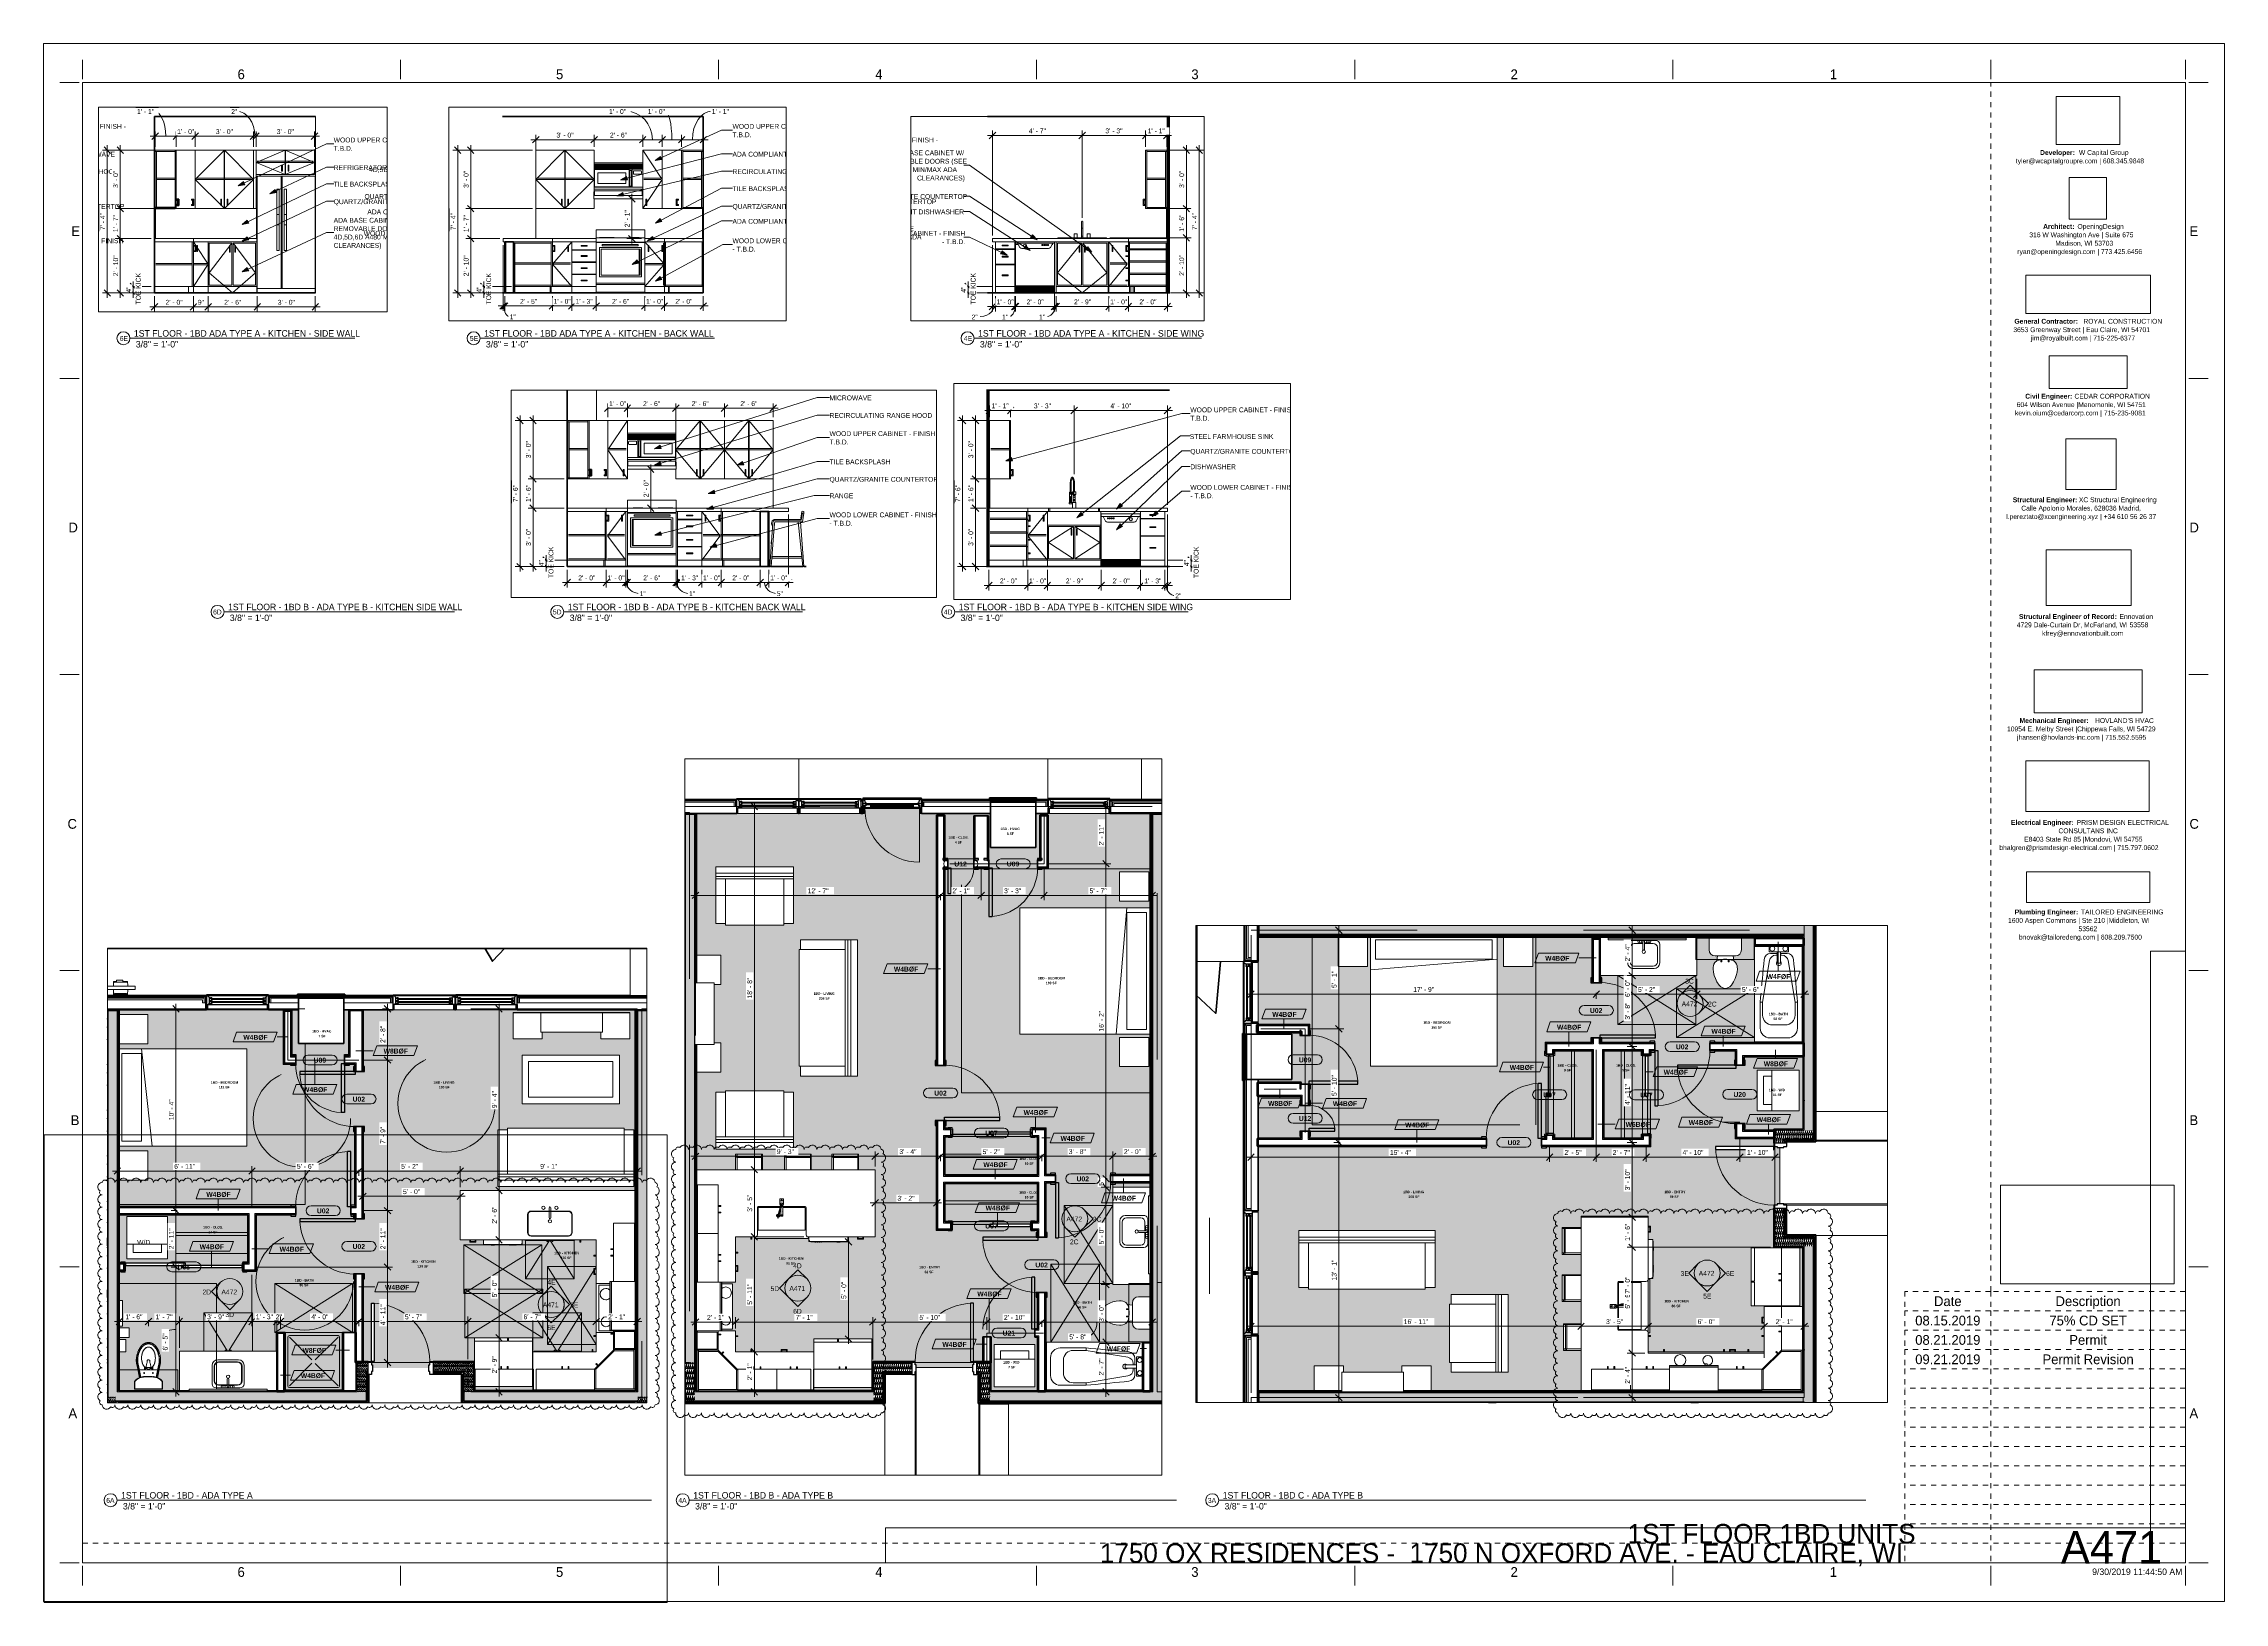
# Paper-space layout 'Layout1' of a CAD drawing. Header units: inches. Extents: x 0 to 42, y 0 to 30.
# The model-space entities are those that its viewports show. They can reach past a viewport. Long polylines and large blocks are cut down to what shows.
import ezdxf

# ---------------------------------------------------------------- set-up
doc = ezdxf.new("R2010")
doc.units = ezdxf.units.IN
doc.header["$MEASUREMENT"] = 0
for name, pattern in [('Center', [1.25, 0.25, -0.1875, 0.625, -0.1875]), ('Dash', [0.25, 0.125, -0.125]), ('Dash 3_32_', [0.1875, 0.09375, -0.09375]), ('Dot 1_32_', [0.03125, 0, -0.03125]), ('Double Dash 3_8_', [1, 0.375, -0.125, 0.125, -0.125, 0.125, -0.125]), ('Hidden', [0.28125, 0.1875, -0.09375]), ('Hidden 1_8_', [0.1875, 0.125, -0.0625])]:
    doc.linetypes.add(name, pattern=pattern)
for name, color, linetype, lineweight in [('0-2', 10, 'Continuous', 5), ('0-3', 50, 'Continuous', 9), ('0-4', 10, 'Double Dash 3_8_', 30), ('0-5', 250, 'Continuous', 18), ('0-6', 130, 'Continuous', 5), ('0-7', 170, 'Continuous', 5), ('A-ANNO-DIMS', 211, 'Continuous', 9), ('A-ANNO-DIMS-32', 211, 'Continuous', 9), ('A-ANNO-NOTE', 131, 'Continuous', 9), ('A-AREA-IDEN', 2, 'Continuous', 9), ('A-DETL', 90, 'Continuous', 9), ('A-DETL-1', 90, 'Dash 3_32_', 18), ('A-DETL-HDLN-1', 50, 'Hidden 1_8_', 9), ('A-DOOR', 31, 'Continuous', 18), ('A-DOOR-1', 10, 'Continuous', 30), ('A-DOOR-2', 50, 'Continuous', 9), ('A-DOOR-3', 31, 'Continuous', 9), ('A-DOOR-4', 31, 'Continuous', 30), ('A-DOOR-FRAM-1', 50, 'Continuous', 9), ('A-DOOR-FRAM-2', 10, 'Continuous', 30), ('A-DOOR-FRAM-3', 31, 'Continuous', 30), ('A-DOOR-GLAZ-1', 50, 'Continuous', 9), ('A-DOOR-IDEN', 31, 'Continuous', 9), ('A-FLOR-1', 7, 'Continuous', 70), ('A-FLOR-2', 250, 'Continuous', 18), ('A-GENM', 5, 'Continuous', 9), ('A-GENM-1', 7, 'Continuous', 70), ('A-GENM-2', 50, 'Continuous', 9), ('A-GENM-HDLN', 13, 'Dash', 9), ('A-GLAZ-1', 10, 'Continuous', 30), ('A-GLAZ-2', 50, 'Continuous', 9), ('A-WALL', 113, 'Continuous', 18), ('A-WALL-1', 113, 'Continuous', 70), ('A-WALL-2', 113, 'Continuous', 9), ('A-WALL-3', 250, 'Continuous', 18), ('A-WALL-4', 7, 'Continuous', 70), ('A-WALL-IDEN', 211, 'Continuous', 9), ('A-WALL-PATT-1', 50, 'Continuous', 9), ('A-WALL-PATT-2', 8, 'Continuous', 9), ('A-WALL-PATT-3', 253, 'Continuous', 9), ('C-PROP-LINE-1', 10, 'Double Dash 3_8_', 30), ('C-TOPO-1', 50, 'Continuous', 9), ('C-TOPO-MAJR-1', 130, 'Continuous', 90), ('G-ANNO-REVC', 71, 'Continuous', 20), ('G-ANNO-SCHD', 231, 'Continuous', 9), ('G-ANNO-SYMB', 111, 'Continuous', 9), ('G-ANNO-TEXT', 231, 'Continuous', 9), ('G-ANNO-TEXT-1', 147, 'Continuous', 20), ('G-ANNO-TTLB', 6, 'Continuous', 9), ('G-ANNO-TTLB-MEDM', 33, 'Continuous', 20), ('I-FURN', 30, 'Continuous', 9), ('I-FURN-HDLN', 30, 'Dash', 9), ('I-WALL', 2, 'Continuous', 18), ('I-WALL-1', 7, 'Continuous', 70), ('I-WALL-2', 250, 'Continuous', 18), ('I-WALL-3', 2, 'Continuous', 70), ('P-SANR-FIXT', 6, 'Continuous', 9), ('P-SANR-FIXT-1', 6, 'Hidden', 9), ('Q-CASE', 31, 'Continuous', 9), ('Q-CASE-1', 31, 'Center', 9), ('Q-CASE-2', 31, 'Continuous', 70), ('Q-CASE-3', 31, 'Dash', 9), ('Q-CASE-HDLN', 31, 'Dash', 9), ('Q-SPCQ', 91, 'Continuous', 9), ('Q-SPCQ-1', 50, 'Continuous', 9), ('S-FNDN-1', 250, 'Continuous', 18)]:
    doc.layers.add(name, color=color, linetype=linetype, lineweight=lineweight)
doc.layers.add('A-AREA-PATT-1', color=255, linetype='Continuous', lineweight=9, transparency=1)
doc.layers.add('G-ANNO-NPLT', color=191, linetype='Continuous', plot=False)
doc.styles.add('Arial_B', font='arialbd.ttf', dxfattribs={"height": 3})
doc.styles.add('Century Gothic', font='ufonts.com_century-gothic.ttf', dxfattribs={"height": 3})
doc.styles.add('Century Gothic_1', font='ufonts.com_century-gothic.ttf', dxfattribs={"height": 0.1875})
doc.styles.add('Century Gothic_2', font='ufonts.com_century-gothic.ttf', dxfattribs={"height": 0.09375})
doc.styles.add('Century Gothic_3', font='ufonts.com_century-gothic.ttf', dxfattribs={"height": 0.125})
doc.styles.add('Century Gothic_4', font='ufonts.com_century-gothic.ttf', dxfattribs={"height": 0.625})
doc.styles.add('Century Gothic_5', font='ufonts.com_century-gothic.ttf', dxfattribs={"height": 0.375})
doc.styles.add('Century Gothic_B', font='GOTHICB.TTF', dxfattribs={"height": 3})
doc.styles.add('Century Gothic_B_1', font='GOTHICB.TTF', dxfattribs={"height": 1.5})
doc.styles.add('Century Gothic_B_2', font='GOTHICB.TTF', dxfattribs={"height": 0.09375})
doc.dimstyles.new('OD_1__HACK', dxfattribs={"dimscale": 12, "dimtxt": 3.132505, "dimasz": 0.333333, "dimexe": 0.25, "dimexo": 0.166667, "dimgap": 0.041667, "dimtad": 1, "dimdec": 0, "dimzin": 3, "dimdsep": 46, "dimlunit": 4, "dimtxsty": 'Century Gothic', "dimblk1": 'OBLIQUE', "dimblk2": 'OBLIQUE', "dimsah": 1, "dimcen": 0.09, "dimdle": 0.25, "dimazin": 0, "dimtfac": 1, "dimtdec": 4, "dimtix": 1, "dimtmove": 0, "dimatfit": 3, "dimfxl": 1, "dimtvp": 1, "dimtfill": 1, "dimfrac": 2, "dimtolj": 1, "dimtzin": 0, "dimarcsym": 2})
doc.dimstyles.new('OD_1__HACK_2', dxfattribs={"dimscale": 12, "dimtxt": 3.132505, "dimasz": 0.333333, "dimexe": 0.25, "dimexo": 0.166667, "dimgap": 0.041667, "dimtad": 1, "dimdec": 0, "dimzin": 3, "dimdsep": 46, "dimlunit": 4, "dimtxsty": 'Century Gothic', "dimblk1": 'OBLIQUE', "dimblk2": 'OBLIQUE', "dimsah": 1, "dimcen": 0.09, "dimdle": 0.25, "dimazin": 0, "dimtfac": 1, "dimtdec": 4, "dimtix": 1, "dimtmove": 1, "dimatfit": 3, "dimfxl": 1, "dimtvp": 1, "dimtfill": 1, "dimfrac": 2, "dimtolj": 1, "dimtzin": 0, "dimarcsym": 2})
doc.dimstyles.new('OD_1__HACK_2_1', dxfattribs={"dimscale": 12, "dimtxt": 3.132505, "dimasz": 0.333333, "dimexe": 0.25, "dimexo": 0.166667, "dimgap": 0.041667, "dimtad": 1, "dimdec": 0, "dimzin": 3, "dimdsep": 46, "dimlunit": 4, "dimtxsty": 'Century Gothic', "dimblk1": 'OBLIQUE', "dimblk2": 'OBLIQUE', "dimsah": 1, "dimcen": 0.09, "dimdle": 0.25, "dimazin": 0, "dimtfac": 1, "dimtdec": 4, "dimtix": 1, "dimtmove": 0, "dimatfit": 3, "dimfxl": 1, "dimtvp": 1, "dimtfill": 1, "dimfrac": 2, "dimtolj": 1, "dimtzin": 0, "dimarcsym": 2})
picture_1 = doc.add_image_def('image1.jpg', size_in_pixel=(1176, 668))
picture_2 = doc.add_image_def('image2.jpg', size_in_pixel=(2440, 1006))
picture_3 = doc.add_image_def('image3.jpg', size_in_pixel=(785, 514))
picture_4 = doc.add_image_def('image4.png', size_in_pixel=(300, 300))
picture_5 = doc.add_image_def('image5.jpg', size_in_pixel=(336, 83))
picture_6 = doc.add_image_def('image6.jpg', size_in_pixel=(278, 110))
picture_7 = doc.add_image_def('image7.jpg', size_in_pixel=(302, 126))
picture_8 = doc.add_image_def('image8.jpg', size_in_pixel=(261, 80))
picture_9 = doc.add_image_def('image9.jpg', size_in_pixel=(344, 261))
picture_10 = doc.add_image_def('image10.jpg', size_in_pixel=(547, 610))
picture_11 = doc.add_image_def('image11.jpg', size_in_pixel=(95, 1663))
picture_12 = doc.add_image_def('image12.jpg', size_in_pixel=(3536, 95))
pattern_1 = [(0, (0, 0), (10.24, 2.56), [0.422, -7.258, 0.422, -7.258, -40.96]), (0, (0, 0), (10.24, 2.56), [-15.36, 0.422, -14.938, 0.422, -7.258, -17.92]), (0, (0, 0), (10.24, 2.56), [-38.4, 0.422, -4.698, 0.422, -12.378]), (120, (3.84, 1.28), (-7.33702503, 7.58810013), [0.422, -7.258, 0.422, -7.258, -40.96]), (120, (3.84, 1.28), (-7.33702503, 7.58810013), [-15.36, 0.422, -14.938, 0.422, -7.258, -17.92]), (120, (3.84, 1.28), (-7.33702503, 7.58810013), [-38.4, 0.422, -4.698, 0.422, -12.378]), (240, (5.12, 6.4), (-2.90297497, -10.14810013), [0.422, -7.258, 0.422, -7.258, -40.96]), (240, (5.12, 6.4), (-2.90297497, -10.14810013), [-15.36, 0.422, -14.938, 0.422, -7.258, -17.92]), (240, (5.12, 6.4), (-2.90297497, -10.14810013), [-38.4, 0.422, -4.698, 0.422, -12.378])]
pattern_2 = [(45, (0, 0), (-3.1678384, 3.1678384), []), (45, (0, 4.8), (-3.1678384, 3.1678384), [])]
pattern_3 = [(161.57, (0.16, 0.16), (-1.279773737, -0.000426766), [0, -9.107, 1.011, 0]), (18.43, (-0.16, 0.16), (-1.279773737, 0.000426766), [0, -9.107, 1.011, 0]), (108.43, (0.16, 0.16), (0.639452382, -3.199964008), [3.035, -7.083]), (71.57, (-0.16, 0.16), (0.639452382, 3.199964008), [3.035, -7.083])]

# ---------------------------------------------------------------- blocks, each defined once
blk = doc.blocks.new('OD Title Block - 30x42 - CDs - one-1998340-1ST FLOOR 1BD UNITS')
at = {"layer": 'G-ANNO-TTLB'}
for p, q in [((-0.01, 30.014), (41.99, 30.014)), ((-0.01, 0.014), (-0.01, 30.014)), ((41.99, 0.014), (41.99, 30.014)), ((-0.01, 0.014), (41.99, 0.014))]:
    blk.add_line(p, q, dxfattribs=at)
at = {"layer": 'G-ANNO-TTLB', "linetype": 'Dot 1_32_', "lineweight": 13}
for p, q in [((37.49, 5.989), (37.49, 29.264)), ((0.74, 1.137), (35.905, 1.137))]:
    blk.add_line(p, q, dxfattribs=at)
at = {"layer": 'G-ANNO-TTLB-MEDM'}
for p, q in [((0.74, 29.326), (0.74, 29.701)), ((6.865, 29.326), (6.865, 29.701)), ((12.99, 29.326), (12.99, 29.701)), ((19.115, 29.326), (19.115, 29.701)), ((25.24, 29.326), (25.24, 29.701)), ((31.365, 29.326), (31.365, 29.701)), ((37.49, 29.326), (37.49, 29.701)), ((41.24, 29.326), (41.24, 29.701)), ((0.677, 29.264), (0.302, 29.264)), ((0.74, 29.264), (41.24, 29.264)), ((0.74, 29.264), (0.74, 0.764)), ((41.24, 29.264), (41.24, 0.764)), ((41.302, 29.264), (41.677, 29.264)), ((0.677, 23.564), (0.302, 23.564)), ((41.302, 23.564), (41.677, 23.564)), ((0.677, 17.864), (0.302, 17.864)), ((41.302, 17.864), (41.677, 17.864)), ((0.677, 12.164), (0.302, 12.164)), ((41.302, 12.164), (41.677, 12.164)), ((0.677, 6.464), (0.302, 6.464)), ((41.302, 6.464), (41.677, 6.464)), ((0.677, 0.764), (0.302, 0.764)), ((0.74, 0.764), (41.24, 0.764)), ((0.74, 0.701), (0.74, 0.326)), ((6.865, 0.701), (6.865, 0.326)), ((12.99, 0.701), (12.99, 0.326)), ((19.115, 0.701), (19.115, 0.326)), ((25.24, 0.701), (25.24, 0.326)), ((31.365, 0.701), (31.365, 0.326)), ((37.49, 0.701), (37.49, 0.326)), ((41.24, 0.701), (41.24, 0.326)), ((41.302, 0.764), (41.677, 0.764))]:
    blk.add_line(p, q, dxfattribs=at)
at = {"layer": 'G-ANNO-TTLB', "attachment_point": 1}
for s, insert, char_height, width, style in [('6', (3.725, 29.517), 0.188, 0.17675, 'Century Gothic_1'), ('5', (9.858, 29.517), 0.188, 0.17675, 'Century Gothic_1'), ('4', (16.007, 29.517), 0.188, 0.17675, 'Century Gothic_1'), ('3', (22.094, 29.517), 0.188, 0.17675, 'Century Gothic_1'), ('2', (28.242, 29.517), 0.188, 0.17675, 'Century Gothic_1'), ('1', (34.391, 29.517), 0.188, 0.17675, 'Century Gothic_1'), ('tyler@wcapitalgroupre.com | 608.345.9848', (37.974, 27.802), 0.09375, 3.36141, 'Century Gothic_2'), ('Developer: ', (38.44, 27.964), 0.09375, 0.90584, 'Century Gothic_B_2'), ('W Capital Group', (39.188, 27.964), 0.09375, 1.32878, 'Century Gothic_2'), ('E', (0.523, 26.497), 0.188, 0.17044, 'Century Gothic_1'), ('Architect: ', (38.499, 26.54), 0.09375, 0.80169, 'Century Gothic_B_2'), ('OpeningDesign', (39.16, 26.54), 0.09375, 1.212, 'Century Gothic_2'), ('E', (41.317, 26.497), 0.188, 0.17044, 'Century Gothic_1'), ('ryan@openingdesign.com | 773.425.6456', (38.002, 26.056), 0.09375, 3.21937, 'Century Gothic_2'), ('316 W Washington Ave | Suite 675', (38.233, 26.379), 0.09375, 2.65756, 'Century Gothic_2'), ('Madison, WI 53703', (38.733, 26.217), 0.09375, 1.44556, 'Century Gothic_2'), ('3653 Greenway Street | Eau Claire, WI 54701', (37.925, 24.552), 0.09375, 3.4845, 'Century Gothic_2'), ('General Contractor: ', (37.946, 24.714), 0.09375, 1.60969, 'Century Gothic_B_2'), ('jim@royalbuilt.com | 715-225-6377', (38.263, 24.391), 0.09375, 2.66387, 'Century Gothic_2'), ('ROYAL CONSTRUCTION', (39.274, 24.714), 0.09375, 1.82116, 'Century Gothic_2'), ('604 Wilson Avenue |Menomonie, WI 54751', (37.99, 23.109), 0.09375, 3.32669, 'Century Gothic_2'), ('Civil Engineer: ', (38.154, 23.271), 0.09375, 1.14888, 'Century Gothic_B_2'), ('CEDAR CORPORATION', (39.102, 23.271), 0.09375, 1.78012, 'Century Gothic_2'), ('kevin.oium@cedarcorp.com | 715-235-9081', (37.956, 22.948), 0.09375, 3.40559, 'Century Gothic_2'), ('Structural Engineer: ', (37.914, 21.277), 0.09375, 1.54341, 'Century Gothic_B_2'), ('Calle Apolonio Morales, 628036 Madrid, ', (38.078, 21.116), 0.09375, 3.15309, 'Century Gothic_2'), ('XC Structural Engineering', (39.188, 21.277), 0.09375, 1.96319, 'Century Gothic_2'), ('D', (0.468, 20.791), 0.188, 0.23672, 'Century Gothic_1'), ('l.pereztato@xcengineering.xyz | +34 610 56 26 37', (37.787, 20.954), 0.09375, 3.81591, 'Century Gothic_2'), ('D', (41.317, 20.791), 0.188, 0.23672, 'Century Gothic_1'), ('Structural Engineer of Record: ', (38.034, 19.03), 0.09375, 2.34509, 'Century Gothic_B_2'), ('Ennovation', (39.969, 19.03), 0.0937, 0.87428, 'Century Gothic_2'), ('4729 Dale-Curtain Dr, McFarland, WI 53558', (37.992, 18.869), 0.09375, 3.32037, 'Century Gothic_2'), ('kfrey@ennovationbuilt.com', (38.479, 18.707), 0.09375, 2.13994, 'Century Gothic_2'), ('10954 E. Melby Street |Chippewa Falls, WI 54729', (37.803, 16.865), 0.09375, 3.77487, 'Century Gothic_2'), ('Mechanical Engineer: ', (38.045, 17.026), 0.09375, 1.76119, 'Century Gothic_B_2'), ("HOVLAND'S HVAC", (39.498, 17.026), 0.09375, 1.42663, 'Century Gothic_2'), ('jhansen@hovlands-inc.com | 715.552.5595', (37.996, 16.704), 0.09375, 3.31091, 'Century Gothic_2'), ('C', (0.45, 15.084), 0.188, 0.25881, 'Century Gothic_1'), ('Electrical Engineer: ', (37.88, 15.064), 0.09375, 1.53394, 'Century Gothic_B_2'), ('E8403 State Rd 85 |Mondovi, WI 54755', (38.133, 14.741), 0.09375, 2.9795, 'Century Gothic_2'), ('CONSULTANS INC', (38.794, 14.903), 0.09375, 1.37613, 'Century Gothic_2'), ('PRISM DESIGN ELECTRICAL ', (39.146, 15.064), 0.09375, 2.09891, 'Century Gothic_2'), ('C', (41.317, 15.084), 0.188, 0.25881, 'Century Gothic_1'), ('bhalgren@prismdesign-electrical.com | 715.797.0602', (37.656, 14.58), 0.09375, 4.13469, 'Century Gothic_2'), ('1600 Aspen Commons | Ste 210 |Middleton, WI ', (37.823, 13.178), 0.09375, 3.77172, 'Century Gothic_2'), ('Plumbing Engineer: ', (37.951, 13.34), 0.09375, 1.54656, 'Century Gothic_B_2'), ('TAILORED ENGINEERING', (39.227, 13.34), 0.09375, 1.87166, 'Century Gothic_2'), ('bnovak@tailoredeng.com | 608.209.7500', (38.034, 12.856), 0.09375, 3.21622, 'Century Gothic_2'), ('53562', (39.18, 13.017), 0.0937, 0.44188, 'Century Gothic_2'), ('B', (0.512, 9.378), 0.188, 0.18306, 'Century Gothic_1'), ('B', (41.317, 9.378), 0.188, 0.18306, 'Century Gothic_1'), ('A', (0.468, 3.734), 0.188, 0.23672, 'Century Gothic_1'), ('A', (41.317, 3.734), 0.188, 0.23672, 'Century Gothic_1'), ('6', (3.724, 0.679), 0.188, 0.17675, 'Century Gothic_1'), ('5', (9.858, 0.679), 0.188, 0.17675, 'Century Gothic_1'), ('4', (16.007, 0.679), 0.188, 0.17675, 'Century Gothic_1'), ('3', (22.093, 0.679), 0.188, 0.17675, 'Century Gothic_1'), ('2', (28.242, 0.679), 0.188, 0.17675, 'Century Gothic_1'), ('1', (34.39, 0.679), 0.188, 0.17675, 'Century Gothic_1')]:
    blk.add_mtext(s, dxfattribs=dict(at, insert=insert, char_height=char_height, width=width, style=style))
at = {"layer": 'G-ANNO-TTLB'}
image = blk.add_image(picture_9, insert=(38.752, 28.068), size_in_units=(1.226, 0.93), dxfattribs=at)
image.dxf.flags = 7
image = blk.add_image(picture_10, insert=(38.999, 26.632), size_in_units=(0.719, 0.802), rotation=0, dxfattribs=at)
image.dxf.flags = 7
image = blk.add_image(picture_8, insert=(38.163, 24.818), size_in_units=(2.404, 0.737), dxfattribs=at)
image.dxf.flags = 7
image = blk.add_image(picture_7, insert=(38.612, 23.375), size_in_units=(1.506, 0.628), dxfattribs=at)
image.dxf.flags = 7
image = blk.add_image(picture_4, insert=(38.938, 21.431), size_in_units=(0.97, 0.97), dxfattribs=at)
image.dxf.flags = 7
image = blk.add_image(picture_3, insert=(38.558, 19.194), size_in_units=(1.638, 1.072), dxfattribs=at)
image.dxf.flags = 7
image = blk.add_image(picture_6, insert=(38.326, 17.131), size_in_units=(2.077, 0.822), dxfattribs=at)
image.dxf.flags = 7
image = blk.add_image(picture_2, insert=(38.167, 15.226), size_in_units=(2.376, 0.98), dxfattribs=at)
image.dxf.flags = 7
image = blk.add_image(picture_5, insert=(38.179, 13.479), size_in_units=(2.372, 0.586), dxfattribs=at)
image.dxf.flags = 7
image = blk.add_image(picture_11, insert=(40.567, 0.764), size_in_units=(0.673, 11.775), dxfattribs=at)
image.dxf.flags = 7
image = blk.add_image(picture_1, insert=(37.679, 6.133), size_in_units=(3.341, 1.898), dxfattribs=at)
image.dxf.flags = 7
image = blk.add_image(picture_12, insert=(16.203, 0.764), size_in_units=(25.037, 0.673), dxfattribs=at)
image.dxf.flags = 7
blk = doc.blocks.new('Viewport - All On-568496-1ST FLOOR 1BD UNITS')
at = {"layer": 'G-ANNO-TTLB'}
for start, end in [(360, 180), (180, 360)]:
    blk.add_arc((-0.125, 0), 0.125, start, end, dxfattribs=at)
blk = doc.blocks.new('Family - ___-3000504-1ST FLOOR 1BD UNITS')
at = {"layer": 'G-ANNO-REVC'}
for centre, radius, start, end in [((1.116, 7.999), 0.0832, 90, 244.7912), ((1.166, 8.082), 0.0495, 48.1897, 180), ((1.277, 8.082), 0.0867, 360, 154.7912), ((1.413, 8.082), 0.0495, 48.1897, 180), ((1.525, 8.082), 0.0867, 0, 154.7912), ((1.661, 8.082), 0.0495, 48.1897, 180), ((1.772, 8.082), 0.0867, 0, 154.7912), ((1.909, 8.082), 0.0495, 48.1897, 180), ((2.02, 8.082), 0.0867, 0, 154.7912), ((2.156, 8.082), 0.0495, 48.1897, 180), ((2.268, 8.082), 0.0867, 0, 154.7912), ((2.404, 8.082), 0.0495, 48.1897, 180), ((2.515, 8.082), 0.0867, 0, 154.7912), ((2.652, 8.082), 0.0495, 48.1897, 180), ((2.763, 8.082), 0.0867, 0, 154.7912), ((2.899, 8.082), 0.0495, 48.1897, 180), ((3.011, 8.082), 0.0867, 0, 154.7912), ((3.147, 8.082), 0.0495, 48.1897, 180), ((3.258, 8.082), 0.0867, 0, 154.7912), ((3.395, 8.082), 0.0495, 48.1897, 180), ((3.506, 8.082), 0.0867, 0, 154.7912), ((3.642, 8.082), 0.0495, 48.1897, 180), ((3.754, 8.082), 0.0867, 0, 154.7912), ((3.89, 8.082), 0.0495, 48.1897, 180), ((4.001, 8.082), 0.0867, 0, 154.7912), ((4.137, 8.082), 0.0495, 48.1897, 180), ((4.249, 8.082), 0.0867, 0, 154.7912), ((4.385, 8.082), 0.0495, 48.1897, 180), ((4.497, 8.082), 0.0867, 0, 154.7912), ((4.633, 8.082), 0.0495, 48.1897, 180), ((4.744, 8.082), 0.0867, 0, 154.7912), ((4.88, 8.082), 0.0495, 48.1897, 180), ((4.992, 8.082), 0.0867, 0, 154.7912), ((5.128, 8.082), 0.0495, 48.1897, 180), ((5.239, 8.082), 0.0867, 0, 154.7912), ((5.376, 8.082), 0.0495, 48.1897, 180), ((5.487, 8.082), 0.0867, 0, 154.7912), ((5.623, 8.082), 0.0495, 48.1897, 180), ((5.735, 8.082), 0.0867, 0, 154.7912), ((5.871, 8.082), 0.0495, 48.1897, 180), ((5.982, 8.082), 0.0867, 0, 154.7912), ((6.119, 8.082), 0.0495, 48.1897, 180), ((6.23, 8.082), 0.0867, 0, 154.7912), ((6.366, 8.082), 0.0495, 48.1897, 180), ((6.478, 8.082), 0.0867, 0, 154.7912), ((6.614, 8.082), 0.0495, 48.1897, 180), ((6.725, 8.082), 0.0867, 0, 154.7912), ((6.862, 8.082), 0.0495, 48.1897, 180), ((6.973, 8.082), 0.0867, 0, 154.7912), ((7.109, 8.082), 0.0495, 48.1897, 180), ((7.221, 8.082), 0.0867, 0, 154.7912), ((7.357, 8.082), 0.0495, 48.1897, 180), ((7.468, 8.082), 0.0867, 0, 154.7912), ((7.604, 8.082), 0.0495, 48.1897, 180), ((7.716, 8.082), 0.0867, 0, 154.7912), ((7.852, 8.082), 0.0495, 48.1897, 180), ((7.964, 8.082), 0.0867, 0, 154.7912), ((8.1, 8.082), 0.0495, 48.1897, 180), ((8.211, 8.082), 0.0867, 0, 154.7912), ((8.347, 8.082), 0.0495, 48.1897, 180), ((8.459, 8.082), 0.0867, 0, 154.7912), ((8.595, 8.082), 0.0495, 48.1897, 180), ((8.706, 8.082), 0.0867, 0, 154.7912), ((8.843, 8.082), 0.0495, 48.1897, 180), ((8.954, 8.082), 0.0867, 0, 154.7912), ((9.09, 8.082), 0.0495, 48.1897, 180), ((9.202, 8.082), 0.0867, 0, 154.7912), ((9.338, 8.082), 0.0495, 48.1897, 180), ((9.449, 8.082), 0.0867, 0, 154.7912), ((9.586, 8.082), 0.0495, 48.1897, 180), ((9.697, 8.082), 0.0867, 0, 154.7912), ((9.833, 8.082), 0.0495, 48.1897, 180), ((9.945, 8.082), 0.0867, 0, 154.7912), ((10.081, 8.082), 0.0495, 48.1897, 180), ((10.192, 8.082), 0.0867, 0, 154.7912), ((10.329, 8.082), 0.0495, 48.1897, 180), ((10.44, 8.082), 0.0867, 0, 154.7912), ((10.576, 8.082), 0.0495, 48.1897, 180), ((10.688, 8.082), 0.0867, 0, 154.7912), ((10.824, 8.082), 0.0495, 48.1897, 180), ((10.935, 8.082), 0.0867, 0, 154.7912), ((11.071, 8.082), 0.0495, 48.1897, 180), ((11.183, 8.082), 0.0867, 0, 154.7912), ((11.319, 8.082), 0.0495, 48.1897, 180), ((11.431, 8.082), 0.0867, 0, 154.7912), ((11.567, 8.082), 0.0495, 48.1897, 180), ((11.678, 8.082), 0.0867, 0, 154.7912), ((11.765, 8.035), 0.0475, 318.1897, 90), ((11.765, 7.928), 0.0832, 270, 64.7912), ((1.116, 7.761), 0.0832, 90, 244.7912), ((1.116, 7.524), 0.0832, 90, 244.7912), ((1.116, 7.892), 0.0475, 138.1897, 270), ((1.116, 7.654), 0.0475, 138.1897, 270), ((11.765, 7.797), 0.0475, 318.1897, 90), ((11.765, 7.69), 0.0832, 270, 64.7912), ((11.765, 7.559), 0.0475, 318.1897, 90), ((1.116, 7.286), 0.0832, 90, 244.7912), ((1.116, 7.417), 0.0475, 138.1897, 270), ((1.116, 7.179), 0.0475, 138.1897, 270), ((11.765, 7.452), 0.0832, 270, 64.7912), ((11.765, 7.322), 0.0475, 318.1897, 90), ((11.765, 7.215), 0.0832, 270, 64.7912), ((1.116, 7.048), 0.0832, 90, 244.7912), ((1.116, 6.811), 0.0832, 90, 244.7912), ((1.116, 6.941), 0.0475, 138.1897, 270), ((1.116, 6.704), 0.0475, 138.1897, 270), ((11.765, 7.084), 0.0475, 318.1897, 90), ((11.765, 6.977), 0.0832, 270, 64.7912), ((11.765, 6.846), 0.0475, 318.1897, 90), ((11.765, 6.739), 0.0832, 270, 64.7912), ((1.116, 6.573), 0.0832, 90, 244.7912), ((1.116, 6.335), 0.0832, 90, 244.7912), ((1.116, 6.466), 0.0475, 138.1897, 270), ((11.765, 6.609), 0.0475, 318.1897, 90), ((11.765, 6.502), 0.0832, 270, 64.7912), ((11.765, 6.371), 0.0475, 318.1897, 90), ((11.765, 6.264), 0.0832, 270, 64.7912), ((1.116, 6.098), 0.0832, 90, 244.7912), ((1.116, 5.86), 0.0832, 90, 244.7912), ((1.116, 6.228), 0.0475, 138.1897, 270), ((1.116, 5.991), 0.0475, 138.1897, 270), ((11.765, 6.133), 0.0475, 318.1897, 90), ((11.765, 6.026), 0.0832, 270, 64.7912), ((11.765, 5.896), 0.0475, 318.1897, 90), ((1.116, 5.622), 0.0832, 90, 244.7912), ((1.116, 5.385), 0.0832, 90, 244.7912), ((1.116, 5.753), 0.0475, 138.1897, 270), ((1.116, 5.515), 0.0475, 138.1897, 270), ((11.765, 5.789), 0.0832, 270, 64.7912), ((11.765, 5.658), 0.0475, 318.1897, 90), ((11.765, 5.551), 0.0832, 270, 64.7912), ((11.765, 5.42), 0.0475, 318.1897, 90), ((1.116, 5.147), 0.0832, 90, 244.7912), ((1.116, 5.278), 0.0475, 138.1897, 270), ((1.116, 5.04), 0.0475, 138.1897, 270), ((11.765, 5.313), 0.0832, 270, 64.7912), ((11.765, 5.183), 0.0475, 318.1897, 90), ((11.765, 5.076), 0.0832, 270, 64.7912), ((1.116, 4.909), 0.0832, 90, 244.7912), ((1.116, 4.672), 0.0832, 90, 244.7912), ((1.116, 4.803), 0.0475, 138.1897, 270), ((11.765, 4.945), 0.0475, 318.1897, 90), ((11.765, 4.838), 0.0832, 270, 64.7912), ((11.765, 4.707), 0.0475, 318.1897, 90), ((11.765, 4.601), 0.0832, 270, 64.7912), ((1.116, 4.434), 0.0832, 90, 244.7912), ((1.116, 4.196), 0.0832, 90, 244.7912), ((1.116, 4.565), 0.0475, 138.1897, 270), ((1.116, 4.327), 0.0475, 138.1897, 270), ((11.765, 4.47), 0.0475, 318.1897, 90), ((11.765, 4.363), 0.0832, 270, 64.7912), ((11.765, 4.232), 0.0475, 318.1897, 90), ((11.765, 4.125), 0.0832, 270, 64.7912), ((1.116, 3.959), 0.0832, 90, 244.7912), ((1.116, 4.09), 0.0475, 138.1897, 270), ((1.116, 3.852), 0.0475, 138.1897, 270), ((1.203, 3.804), 0.0867, 180, 334.7912), ((1.314, 3.804), 0.0495, 228.1897, 0), ((1.451, 3.804), 0.0867, 180, 334.7912), ((1.562, 3.804), 0.0495, 228.1897, 0), ((1.698, 3.804), 0.0867, 180, 334.7912), ((1.81, 3.804), 0.0495, 228.1897, 0), ((1.946, 3.804), 0.0867, 180, 334.7912), ((2.057, 3.804), 0.0495, 228.1897, 0), ((2.193, 3.804), 0.0867, 180, 334.7912), ((2.305, 3.804), 0.0495, 228.1897, 0), ((2.441, 3.804), 0.0867, 180, 334.7912), ((2.553, 3.804), 0.0495, 228.1897, 0), ((2.689, 3.804), 0.0867, 180, 334.7912), ((2.8, 3.804), 0.0495, 228.1897, 0), ((2.936, 3.804), 0.0867, 180, 334.7912), ((3.048, 3.804), 0.0495, 228.1897, 0), ((3.184, 3.804), 0.0867, 180, 334.7912), ((3.295, 3.804), 0.0495, 228.1897, 0), ((3.432, 3.804), 0.0867, 180, 334.7912), ((3.543, 3.804), 0.0495, 228.1897, 0), ((3.679, 3.804), 0.0867, 180, 334.7912), ((3.791, 3.804), 0.0495, 228.1897, 0), ((3.927, 3.804), 0.0867, 180, 334.7912), ((4.038, 3.804), 0.0495, 228.1897, 0), ((4.175, 3.804), 0.0867, 180, 334.7912), ((4.286, 3.804), 0.0495, 228.1897, 0), ((4.422, 3.804), 0.0867, 180, 334.7912), ((4.534, 3.804), 0.0495, 228.1897, 0), ((4.67, 3.804), 0.0867, 180, 334.7912), ((4.781, 3.804), 0.0495, 228.1897, 0), ((4.918, 3.804), 0.0867, 180, 334.7912), ((5.029, 3.804), 0.0495, 228.1897, 0), ((5.165, 3.804), 0.0867, 180, 334.7912), ((5.277, 3.804), 0.0495, 228.1897, 0), ((5.413, 3.804), 0.0867, 180, 334.7912), ((5.524, 3.804), 0.0495, 228.1897, 0), ((5.66, 3.804), 0.0867, 180, 334.7912), ((5.772, 3.804), 0.0495, 228.1897, 0), ((5.908, 3.804), 0.0867, 180, 334.7912), ((6.02, 3.804), 0.0495, 228.1897, 0), ((6.156, 3.804), 0.0867, 180, 334.7912), ((6.267, 3.804), 0.0495, 228.1897, 0), ((6.403, 3.804), 0.0867, 180, 334.7912), ((6.515, 3.804), 0.0495, 228.1897, 0), ((6.651, 3.804), 0.0867, 180, 334.7912), ((6.762, 3.804), 0.0495, 228.1897, 0), ((6.899, 3.804), 0.0867, 180, 334.7912), ((7.01, 3.804), 0.0495, 228.1897, 0), ((7.146, 3.804), 0.0867, 180, 334.7912), ((7.258, 3.804), 0.0495, 228.1897, 0), ((7.394, 3.804), 0.0867, 180, 334.7912), ((7.505, 3.804), 0.0495, 228.1897, 0), ((7.642, 3.804), 0.0867, 180, 334.7912), ((7.753, 3.804), 0.0495, 228.1897, 0), ((7.889, 3.804), 0.0867, 180, 334.7912), ((8.001, 3.804), 0.0495, 228.1897, 0), ((8.137, 3.804), 0.0867, 180, 334.7912), ((8.248, 3.804), 0.0495, 228.1897, 0), ((8.385, 3.804), 0.0867, 180, 334.7912), ((8.496, 3.804), 0.0495, 228.1897, 0), ((8.632, 3.804), 0.0867, 180, 334.7912), ((8.744, 3.804), 0.0495, 228.1897, 0), ((8.88, 3.804), 0.0867, 180, 334.7912), ((8.991, 3.804), 0.0495, 228.1897, 0), ((9.127, 3.804), 0.0867, 180, 334.7912), ((9.239, 3.804), 0.0495, 228.1897, 0), ((9.375, 3.804), 0.0867, 180, 334.7912), ((9.487, 3.804), 0.0495, 228.1897, 0), ((9.623, 3.804), 0.0867, 180, 334.7912), ((9.734, 3.804), 0.0495, 228.1897, 0), ((9.87, 3.804), 0.0867, 180, 334.7912), ((9.982, 3.804), 0.0495, 228.1897, 0), ((10.118, 3.804), 0.0867, 180, 334.7912), ((10.229, 3.804), 0.0495, 228.1897, 0), ((10.366, 3.804), 0.0867, 180, 334.7912), ((10.477, 3.804), 0.0495, 228.1897, 0), ((10.613, 3.804), 0.0867, 180, 334.7912), ((10.725, 3.804), 0.0495, 228.1897, 0), ((10.861, 3.804), 0.0867, 180, 334.7912), ((10.972, 3.804), 0.0495, 228.1897, 0), ((11.109, 3.804), 0.0867, 180, 334.7912), ((11.22, 3.804), 0.0495, 228.1897, 0), ((11.356, 3.804), 0.0867, 180, 334.7912), ((11.468, 3.804), 0.0495, 228.1897, 0), ((11.604, 3.804), 0.0867, 180, 334.7912), ((11.715, 3.804), 0.0495, 228.1897, 0), ((11.765, 3.994), 0.0475, 318.1897, 90), ((11.765, 3.888), 0.0832, 270, 64.7912)]:
    blk.add_arc(centre, radius, start, end, dxfattribs=at)
blk = doc.blocks.new('Family - ___-3000516-1ST FLOOR 1BD UNITS')
at = {"layer": 'G-ANNO-REVC'}
for centre, radius, start, end in [((12.164, 8.634), 0.0845, 90, 244.7912), ((12.164, 8.393), 0.0845, 90, 244.7912), ((12.164, 8.526), 0.0483, 138.1897, 270), ((12.213, 8.719), 0.0494, 48.1897, 180), ((12.324, 8.719), 0.0865, 0, 154.7912), ((12.46, 8.719), 0.0494, 48.1897, 180), ((12.571, 8.719), 0.0865, 0, 154.7912), ((12.707, 8.719), 0.0494, 48.1897, 180), ((12.819, 8.719), 0.0865, 0, 154.7912), ((12.955, 8.719), 0.0494, 48.1897, 180), ((13.066, 8.719), 0.0865, 0, 154.7912), ((13.202, 8.719), 0.0494, 48.1897, 180), ((13.313, 8.719), 0.0865, 0, 154.7912), ((13.449, 8.719), 0.0494, 48.1897, 180), ((13.56, 8.719), 0.0865, 0, 154.7912), ((13.696, 8.719), 0.0494, 48.1897, 180), ((13.807, 8.719), 0.0865, 0, 154.7912), ((13.943, 8.719), 0.0494, 48.1897, 180), ((14.055, 8.719), 0.0865, 0, 154.7912), ((14.191, 8.719), 0.0494, 48.1897, 180), ((14.302, 8.719), 0.0865, 0, 154.7912), ((14.438, 8.719), 0.0494, 48.1897, 180), ((14.549, 8.719), 0.0865, 0, 154.7912), ((14.685, 8.719), 0.0494, 48.1897, 180), ((14.796, 8.719), 0.0865, 0, 154.7912), ((14.932, 8.719), 0.0494, 48.1897, 180), ((15.043, 8.719), 0.0865, 0, 154.7912), ((15.179, 8.719), 0.0494, 48.1897, 180), ((15.29, 8.719), 0.0865, 0, 154.7912), ((15.426, 8.719), 0.0494, 48.1897, 180), ((15.538, 8.719), 0.0865, 0, 154.7912), ((15.674, 8.719), 0.0494, 48.1897, 180), ((15.785, 8.719), 0.0865, 0, 154.7912), ((15.921, 8.719), 0.0494, 48.1897, 180), ((16.032, 8.719), 0.0865, 0, 154.7912), ((16.119, 8.671), 0.0483, 318.1897, 90), ((16.119, 8.562), 0.0845, 270, 64.7912), ((16.119, 8.429), 0.0483, 318.1897, 90), ((12.164, 8.151), 0.0845, 90, 244.7912), ((12.164, 7.91), 0.0845, 90, 244.7912), ((12.164, 8.284), 0.0483, 138.1897, 270), ((12.164, 8.043), 0.0483, 138.1897, 270), ((16.119, 8.32), 0.0845, 270, 64.7912), ((16.119, 8.188), 0.0483, 318.1897, 90), ((16.119, 8.079), 0.0845, 270, 64.7912), ((16.119, 7.946), 0.0483, 318.1897, 90), ((12.164, 7.668), 0.0845, 90, 244.7912), ((12.164, 7.801), 0.0483, 138.1897, 270), ((12.164, 7.56), 0.0483, 138.1897, 270), ((16.119, 7.837), 0.0845, 270, 64.7912), ((16.119, 7.705), 0.0483, 318.1897, 90), ((16.119, 7.596), 0.0845, 270, 64.7912), ((12.164, 7.427), 0.0845, 90, 244.7912), ((12.164, 7.185), 0.0845, 90, 244.7912), ((12.164, 7.318), 0.0483, 138.1897, 270), ((16.119, 7.463), 0.0483, 318.1897, 90), ((16.119, 7.354), 0.0845, 270, 64.7912), ((16.119, 7.222), 0.0483, 318.1897, 90), ((16.119, 7.113), 0.0845, 270, 64.7912), ((12.164, 6.944), 0.0845, 90, 244.7912), ((12.164, 6.702), 0.0845, 90, 244.7912), ((12.164, 7.077), 0.0483, 138.1897, 270), ((12.164, 6.835), 0.0483, 138.1897, 270), ((16.119, 6.98), 0.0483, 318.1897, 90), ((16.119, 6.871), 0.0845, 270, 64.7912), ((16.119, 6.739), 0.0483, 318.1897, 90), ((12.164, 6.461), 0.0845, 90, 244.7912), ((12.164, 6.219), 0.0845, 90, 244.7912), ((12.164, 6.594), 0.0483, 138.1897, 270), ((12.164, 6.352), 0.0483, 138.1897, 270), ((16.119, 6.63), 0.0845, 270, 64.7912), ((16.119, 6.497), 0.0483, 318.1897, 90), ((16.119, 6.388), 0.0845, 270, 64.7912), ((16.119, 6.256), 0.0483, 318.1897, 90), ((12.164, 5.978), 0.0845, 90, 244.7912), ((12.164, 6.111), 0.0483, 138.1897, 270), ((12.164, 5.869), 0.0483, 138.1897, 270), ((16.119, 6.147), 0.0845, 270, 64.7912), ((16.119, 6.014), 0.0483, 318.1897, 90), ((16.119, 5.905), 0.0845, 270, 64.7912), ((12.164, 5.736), 0.0845, 90, 244.7912), ((12.164, 5.495), 0.0845, 90, 244.7912), ((12.164, 5.628), 0.0483, 138.1897, 270), ((16.119, 5.773), 0.0483, 318.1897, 90), ((16.119, 5.664), 0.0845, 270, 64.7912), ((16.119, 5.531), 0.0483, 318.1897, 90), ((16.119, 5.422), 0.0845, 270, 64.7912), ((12.164, 5.253), 0.0845, 90, 244.7912), ((12.164, 5.012), 0.0845, 90, 244.7912), ((12.164, 5.386), 0.0483, 138.1897, 270), ((12.164, 5.145), 0.0483, 138.1897, 270), ((16.119, 5.289), 0.0483, 318.1897, 90), ((16.119, 5.181), 0.0845, 270, 64.7912), ((16.119, 5.048), 0.0483, 318.1897, 90), ((12.164, 4.77), 0.0845, 90, 244.7912), ((12.164, 4.903), 0.0483, 138.1897, 270), ((12.164, 4.662), 0.0483, 138.1897, 270), ((16.119, 4.939), 0.0845, 270, 64.7912), ((16.119, 4.806), 0.0483, 318.1897, 90), ((16.119, 4.698), 0.0845, 270, 64.7912), ((12.164, 4.529), 0.0845, 90, 244.7912), ((12.164, 4.287), 0.0845, 90, 244.7912), ((12.164, 4.42), 0.0483, 138.1897, 270), ((12.164, 4.179), 0.0483, 138.1897, 270), ((16.119, 4.565), 0.0483, 318.1897, 90), ((16.119, 4.456), 0.0845, 270, 64.7912), ((16.119, 4.323), 0.0483, 318.1897, 90), ((16.119, 4.215), 0.0845, 270, 64.7912), ((12.164, 4.046), 0.0845, 90, 244.7912), ((12.164, 3.804), 0.0845, 90, 244.7912), ((12.164, 3.937), 0.0483, 138.1897, 270), ((16.119, 4.082), 0.0483, 318.1897, 90), ((16.119, 3.973), 0.0845, 270, 64.7912), ((16.119, 3.84), 0.0483, 318.1897, 90), ((16.119, 3.732), 0.0845, 270, 64.7912), ((12.164, 3.696), 0.0483, 138.1897, 270), ((12.25, 3.647), 0.0865, 180, 334.7912), ((12.361, 3.647), 0.0494, 228.1897, 0), ((12.497, 3.647), 0.0865, 180, 334.7912), ((12.609, 3.647), 0.0494, 228.1897, 0), ((12.744, 3.647), 0.0865, 180, 334.7912), ((12.856, 3.647), 0.0494, 228.1897, 0), ((12.992, 3.647), 0.0865, 180, 334.7912), ((13.103, 3.647), 0.0494, 228.1897, 0), ((13.239, 3.647), 0.0865, 180, 334.7912), ((13.35, 3.647), 0.0494, 228.1897, 0), ((13.486, 3.647), 0.0865, 180, 334.7912), ((13.597, 3.647), 0.0494, 228.1897, 0), ((13.733, 3.647), 0.0865, 180, 334.7912), ((13.844, 3.647), 0.0494, 228.1897, 0), ((13.98, 3.647), 0.0865, 180, 334.7912), ((14.092, 3.647), 0.0494, 228.1897, 0), ((14.228, 3.647), 0.0865, 180, 334.7912), ((14.339, 3.647), 0.0494, 228.1897, 0), ((14.475, 3.647), 0.0865, 180, 334.7912), ((14.586, 3.647), 0.0494, 228.1897, 0), ((14.722, 3.647), 0.0865, 180, 334.7912), ((14.833, 3.647), 0.0494, 228.1897, 0), ((14.969, 3.647), 0.0865, 180, 334.7912), ((15.08, 3.647), 0.0494, 228.1897, 0), ((15.216, 3.647), 0.0865, 180, 334.7912), ((15.328, 3.647), 0.0494, 228.1897, 0), ((15.463, 3.647), 0.0865, 180, 334.7912), ((15.575, 3.647), 0.0494, 228.1897, 0), ((15.711, 3.647), 0.0865, 180, 334.7912), ((15.822, 3.647), 0.0494, 228.1897, 0), ((15.958, 3.647), 0.0865, 180, 334.7912), ((16.069, 3.647), 0.0494, 228.1897, 0)]:
    blk.add_arc(centre, radius, start, end, dxfattribs=at)
blk = doc.blocks.new('Family - ___-3000528-1ST FLOOR 1BD UNITS')
at = {"layer": 'G-ANNO-REVC'}
for centre, radius, start, end in [((29.315, 7.487), 0.0868, 0, 154.7912), ((29.563, 7.487), 0.0868, 0, 154.7912), ((29.811, 7.487), 0.0868, 0, 154.7912), ((30.059, 7.487), 0.0868, 0, 154.7912), ((30.307, 7.487), 0.0868, 0, 154.7912), ((30.555, 7.487), 0.0868, 0, 154.7912), ((30.802, 7.487), 0.0868, 0, 154.7912), ((31.05, 7.487), 0.0868, 0, 154.7912), ((31.298, 7.487), 0.0868, 0, 154.7912), ((31.546, 7.487), 0.0868, 0, 154.7912), ((31.794, 7.487), 0.0868, 0, 154.7912), ((32.042, 7.487), 0.0868, 0, 154.7912), ((32.29, 7.487), 0.0868, 0, 154.7912), ((32.538, 7.487), 0.0868, 0, 154.7912), ((32.786, 7.487), 0.0868, 0, 154.7912), ((33.034, 7.487), 0.0868, 0, 154.7912), ((33.282, 7.487), 0.0868, 0, 154.7912), ((33.529, 7.487), 0.0868, 0, 154.7912), ((33.777, 7.487), 0.0868, 0, 154.7912), ((34.025, 7.487), 0.0868, 0, 154.7912), ((34.273, 7.487), 0.0868, 0, 154.7912), ((29.154, 7.403), 0.0841, 90, 244.7912), ((29.154, 7.163), 0.0841, 90, 244.7912), ((29.154, 7.295), 0.048, 138.1897, 270), ((29.203, 7.487), 0.0496, 48.1897, 180), ((29.451, 7.487), 0.0496, 48.1897, 180), ((29.699, 7.487), 0.0496, 48.1897, 180), ((29.947, 7.487), 0.0496, 48.1897, 180), ((30.195, 7.487), 0.0496, 48.1897, 180), ((30.443, 7.487), 0.0496, 48.1897, 180), ((30.691, 7.487), 0.0496, 48.1897, 180), ((30.939, 7.487), 0.0496, 48.1897, 180), ((31.187, 7.487), 0.0496, 48.1897, 180), ((31.435, 7.487), 0.0496, 48.1897, 180), ((31.683, 7.487), 0.0496, 48.1897, 180), ((31.93, 7.487), 0.0496, 48.1897, 180), ((32.178, 7.487), 0.0496, 48.1897, 180), ((32.426, 7.487), 0.0496, 48.1897, 180), ((32.674, 7.487), 0.0496, 48.1897, 180), ((32.922, 7.487), 0.0496, 48.1897, 180), ((33.17, 7.487), 0.0496, 48.1897, 180), ((33.418, 7.487), 0.0496, 48.1897, 180), ((33.666, 7.487), 0.0496, 48.1897, 180), ((33.914, 7.487), 0.0496, 48.1897, 180), ((34.162, 7.487), 0.0496, 48.1897, 180), ((34.36, 7.439), 0.048, 318.1897, 90), ((34.36, 7.331), 0.0841, 270, 64.7912), ((34.36, 7.199), 0.048, 318.1897, 90), ((34.36, 7.091), 0.0841, 270, 64.7912), ((29.154, 6.923), 0.0841, 90, 244.7912), ((29.154, 6.683), 0.0841, 90, 244.7912), ((29.154, 7.055), 0.048, 138.1897, 270), ((29.154, 6.815), 0.048, 138.1897, 270), ((34.36, 6.959), 0.048, 318.1897, 90), ((34.36, 6.851), 0.0841, 270, 64.7912), ((34.36, 6.719), 0.048, 318.1897, 90), ((29.154, 6.442), 0.0841, 90, 244.7912), ((29.154, 6.574), 0.048, 138.1897, 270), ((29.154, 6.334), 0.048, 138.1897, 270), ((34.36, 6.61), 0.0841, 270, 64.7912), ((34.36, 6.478), 0.048, 318.1897, 90), ((34.36, 6.37), 0.0841, 270, 64.7912), ((29.154, 6.202), 0.0841, 90, 244.7912), ((29.154, 5.962), 0.0841, 90, 244.7912), ((29.154, 6.094), 0.048, 138.1897, 270), ((29.154, 5.854), 0.048, 138.1897, 270), ((34.36, 6.238), 0.048, 318.1897, 90), ((34.36, 6.13), 0.0841, 270, 64.7912), ((34.36, 5.998), 0.048, 318.1897, 90), ((34.36, 5.89), 0.0841, 270, 64.7912), ((29.154, 5.722), 0.0841, 90, 244.7912), ((29.154, 5.482), 0.0841, 90, 244.7912), ((29.154, 5.614), 0.048, 138.1897, 270), ((34.36, 5.758), 0.048, 318.1897, 90), ((34.36, 5.65), 0.0841, 270, 64.7912), ((34.36, 5.518), 0.048, 318.1897, 90), ((34.36, 5.41), 0.0841, 270, 64.7912), ((29.154, 5.242), 0.0841, 90, 244.7912), ((29.154, 5.002), 0.0841, 90, 244.7912), ((29.154, 5.374), 0.048, 138.1897, 270), ((29.154, 5.134), 0.048, 138.1897, 270), ((34.36, 5.278), 0.048, 318.1897, 90), ((34.36, 5.17), 0.0841, 270, 64.7912), ((34.36, 5.038), 0.048, 318.1897, 90), ((29.154, 4.761), 0.0841, 90, 244.7912), ((29.154, 4.893), 0.048, 138.1897, 270), ((29.154, 4.653), 0.048, 138.1897, 270), ((34.36, 4.929), 0.0841, 270, 64.7912), ((34.36, 4.797), 0.048, 318.1897, 90), ((34.36, 4.689), 0.0841, 270, 64.7912), ((29.154, 4.521), 0.0841, 90, 244.7912), ((29.154, 4.281), 0.0841, 90, 244.7912), ((29.154, 4.413), 0.048, 138.1897, 270), ((29.154, 4.173), 0.048, 138.1897, 270), ((34.36, 4.557), 0.048, 318.1897, 90), ((34.36, 4.449), 0.0841, 270, 64.7912), ((34.36, 4.317), 0.048, 318.1897, 90), ((34.36, 4.209), 0.0841, 270, 64.7912), ((29.154, 4.041), 0.0841, 90, 244.7912), ((29.154, 3.801), 0.0841, 90, 244.7912), ((29.154, 3.933), 0.048, 138.1897, 270), ((34.36, 4.077), 0.048, 318.1897, 90), ((34.36, 3.969), 0.0841, 270, 64.7912), ((34.36, 3.837), 0.048, 318.1897, 90), ((34.36, 3.729), 0.0841, 270, 64.7912), ((29.154, 3.693), 0.048, 138.1897, 270), ((29.241, 3.645), 0.0868, 180, 334.7912), ((29.352, 3.645), 0.0496, 228.1897, 0), ((29.489, 3.645), 0.0868, 180, 334.7912), ((29.6, 3.645), 0.0496, 228.1897, 0), ((29.736, 3.645), 0.0868, 180, 334.7912), ((29.848, 3.645), 0.0496, 228.1897, 0), ((29.984, 3.645), 0.0868, 180, 334.7912), ((30.096, 3.645), 0.0496, 228.1897, 0), ((30.232, 3.645), 0.0868, 180, 334.7912), ((30.344, 3.645), 0.0496, 228.1897, 0), ((30.48, 3.645), 0.0868, 180, 334.7912), ((30.592, 3.645), 0.0496, 228.1897, 0), ((30.728, 3.645), 0.0868, 180, 334.7912), ((30.84, 3.645), 0.0496, 228.1897, 0), ((30.976, 3.645), 0.0868, 180, 334.7912), ((31.088, 3.645), 0.0496, 228.1897, 0), ((31.224, 3.645), 0.0868, 180, 334.7912), ((31.335, 3.645), 0.0496, 228.1897, 0), ((31.472, 3.645), 0.0868, 180, 334.7912), ((31.583, 3.645), 0.0496, 228.1897, 0), ((31.72, 3.645), 0.0868, 180, 334.7912), ((31.831, 3.645), 0.0496, 228.1897, 0), ((31.968, 3.645), 0.0868, 180, 334.7912), ((32.079, 3.645), 0.0496, 228.1897, 0), ((32.216, 3.645), 0.0868, 180, 334.7912), ((32.327, 3.645), 0.0496, 228.1897, 0), ((32.463, 3.645), 0.0868, 180, 334.7912), ((32.575, 3.645), 0.0496, 228.1897, 0), ((32.711, 3.645), 0.0868, 180, 334.7912), ((32.823, 3.645), 0.0496, 228.1897, 0), ((32.959, 3.645), 0.0868, 180, 334.7912), ((33.071, 3.645), 0.0496, 228.1897, 0), ((33.207, 3.645), 0.0868, 180, 334.7912), ((33.319, 3.645), 0.0496, 228.1897, 0), ((33.455, 3.645), 0.0868, 180, 334.7912), ((33.567, 3.645), 0.0496, 228.1897, 0), ((33.703, 3.645), 0.0868, 180, 334.7912), ((33.815, 3.645), 0.0496, 228.1897, 0), ((33.951, 3.645), 0.0868, 180, 334.7912), ((34.062, 3.645), 0.0496, 228.1897, 0), ((34.199, 3.645), 0.0868, 180, 334.7912), ((34.31, 3.645), 0.0496, 228.1897, 0)]:
    blk.add_arc(centre, radius, start, end, dxfattribs=at)
blk = doc.blocks.new('CTR - 1st Phase - Shell_rvt-2-1ST FLOOR - 1BD B - ADA TYPE B - KITCHEN SIDE WING')
at = {"layer": 'A-FLOR-1'}
for p, q in [((-3201.573, 108.75), (-3088.698, 108.75)), ((-3088.698, 0), (-3201.573, 0))]:
    blk.add_line(p, q, dxfattribs=at)
blk = doc.blocks.new('CTR - 1st Phase - Common Walls_rvt-2-1ST FLOOR - 1BD B - ADA TYPE B - KITCHEN SIDE WING')
at = {"layer": 'A-WALL-3'}
for p, q in [((-3201.324, 0), (-3201.324, 108.783)), ((-3200.699, 0), (-3200.699, 108.783))]:
    blk.add_line(p, q, dxfattribs=at)
at = {"layer": 'I-WALL-1'}
for p, q in [((-3200.074, 0), (-3200.074, 108.783)), ((-3201.573, 0), (-3200.074, 0))]:
    blk.add_line(p, q, dxfattribs=at)
blk = doc.blocks.new('Dishwasher_15404 - 34_ counter-2817256-1ST FLOOR - 1BD B - ADA TYPE B - KITCHEN SIDE WING')
at = {"layer": 'Q-SPCQ'}
for p, q in [((-3130.824, 32.5), (-3130.824, 30.791)), ((-3130.824, 32.5), (-3129.752, 32.5)), ((-3129.752, 32.5), (-3107.021, 32.5)), ((-3107.021, 32.5), (-3106.824, 32.5)), ((-3106.824, 30.791), (-3106.824, 32.5)), ((-3130.824, 30.791), (-3130.824, 4.331)), ((-3130.824, 30.791), (-3130.627, 30.791)), ((-3130.627, 30.791), (-3129.731, 30.791)), ((-3129.731, 30.791), (-3129.752, 30.791)), ((-3107.917, 30.791), (-3129.731, 30.791)), ((-3129.731, 30.791), (-3128.215, 28.056)), ((-3109.433, 28.056), (-3107.917, 30.791)), ((-3107.021, 30.791), (-3107.917, 30.791)), ((-3107.917, 30.791), (-3107.021, 30.791)), ((-3106.824, 30.791), (-3107.021, 30.791)), ((-3107.021, 30.791), (-3106.824, 30.791)), ((-3106.824, 4.331), (-3106.824, 30.791)), ((-3127.108, 29.937), (-3127.108, 29.347)), ((-3126.517, 29.937), (-3127.108, 29.937)), ((-3126.517, 29.347), (-3126.517, 29.937)), ((-3125.927, 29.937), (-3125.927, 29.347)), ((-3125.336, 29.937), (-3125.927, 29.937)), ((-3125.336, 29.347), (-3125.336, 29.937)), ((-3124.745, 29.937), (-3124.745, 29.347)), ((-3124.155, 29.937), (-3124.745, 29.937)), ((-3124.155, 29.347), (-3124.155, 29.937)), ((-3123.564, 29.937), (-3123.564, 29.347)), ((-3122.974, 29.937), (-3123.564, 29.937)), ((-3122.974, 29.347), (-3122.974, 29.937)), ((-3127.108, 29.347), (-3126.517, 29.347)), ((-3125.927, 29.347), (-3125.336, 29.347)), ((-3124.745, 29.347), (-3124.155, 29.347)), ((-3123.564, 29.347), (-3122.974, 29.347)), ((-3127.01, 27.346), (-3110.638, 27.346)), ((-3130.627, 4.331), (-3130.824, 4.331)), ((-3130.824, 4.331), (-3130.824, 3.937)), ((-3129.263, 3.937), (-3130.824, 3.937)), ((-3130.824, 3.937), (-3130.824, 0)), ((-3107.021, 4.331), (-3130.627, 4.331)), ((-3129.263, 3.937), (-3129.249, 3.937)), ((-3106.824, 3.937), (-3129.249, 3.937)), ((-3129.249, 3.937), (-3108.399, 3.937)), ((-3106.824, 4.331), (-3107.021, 4.331)), ((-3106.824, 4.331), (-3106.824, 3.937)), ((-3106.824, 0), (-3106.824, 3.937)), ((-3130.4, 3.395), (-3130.4, 3.591)), ((-3130.4, 3.591), (-3129.249, 3.591)), ((-3129.249, 3.395), (-3130.4, 3.395)), ((-3129.249, 3.591), (-3108.399, 3.591)), ((-3108.399, 3.395), (-3129.249, 3.395)), ((-3108.399, 3.591), (-3107.248, 3.591)), ((-3107.248, 3.395), (-3108.399, 3.395)), ((-3107.248, 3.591), (-3107.248, 3.395)), ((-3130.4, 3.001), (-3130.4, 3.198)), ((-3130.4, 3.198), (-3129.249, 3.198)), ((-3129.249, 3.001), (-3130.4, 3.001)), ((-3130.4, 2.607), (-3130.4, 2.804)), ((-3130.4, 2.804), (-3129.249, 2.804)), ((-3129.249, 3.198), (-3108.399, 3.198)), ((-3108.399, 3.001), (-3129.249, 3.001)), ((-3129.249, 2.804), (-3108.399, 2.804)), ((-3108.399, 3.198), (-3107.248, 3.198)), ((-3107.248, 3.001), (-3108.399, 3.001)), ((-3108.399, 2.804), (-3107.248, 2.804)), ((-3107.248, 3.198), (-3107.248, 3.001)), ((-3107.248, 2.804), (-3107.248, 2.607)), ((-3129.249, 2.607), (-3130.4, 2.607)), ((-3130.4, 2.214), (-3130.4, 2.41)), ((-3130.4, 2.41), (-3129.249, 2.41)), ((-3108.399, 2.607), (-3129.249, 2.607)), ((-3129.249, 2.41), (-3108.399, 2.41)), ((-3107.248, 2.607), (-3108.399, 2.607)), ((-3108.399, 2.41), (-3107.248, 2.41)), ((-3107.248, 2.41), (-3107.248, 2.214)), ((-3129.249, 2.214), (-3130.4, 2.214)), ((-3130.4, 1.82), (-3130.4, 2.017)), ((-3130.4, 2.017), (-3129.249, 2.017)), ((-3129.249, 1.82), (-3130.4, 1.82)), ((-3108.399, 2.214), (-3129.249, 2.214)), ((-3129.249, 2.017), (-3108.399, 2.017)), ((-3108.399, 1.82), (-3129.249, 1.82)), ((-3107.248, 2.214), (-3108.399, 2.214)), ((-3108.399, 2.017), (-3107.248, 2.017)), ((-3107.248, 1.82), (-3108.399, 1.82)), ((-3107.248, 2.017), (-3107.248, 1.82)), ((-3130.4, 1.426), (-3130.4, 1.623)), ((-3130.4, 1.623), (-3129.249, 1.623)), ((-3129.249, 1.426), (-3130.4, 1.426)), ((-3130.4, 1.032), (-3130.4, 1.229)), ((-3130.4, 1.229), (-3129.249, 1.229)), ((-3129.249, 1.623), (-3108.399, 1.623)), ((-3108.399, 1.426), (-3129.249, 1.426)), ((-3129.249, 1.229), (-3108.399, 1.229)), ((-3108.399, 1.623), (-3107.248, 1.623)), ((-3107.248, 1.426), (-3108.399, 1.426)), ((-3108.399, 1.229), (-3107.248, 1.229)), ((-3107.248, 1.623), (-3107.248, 1.426)), ((-3107.248, 1.229), (-3107.248, 1.032)), ((-3129.249, 1.032), (-3130.4, 1.032)), ((-3130.4, 0.645), (-3130.4, 0.842)), ((-3130.4, 0.842), (-3129.249, 0.842)), ((-3129.249, 0.645), (-3130.4, 0.645)), ((-3108.399, 1.032), (-3129.249, 1.032)), ((-3129.249, 0.842), (-3108.399, 0.842)), ((-3108.399, 0.645), (-3129.249, 0.645)), ((-3107.248, 1.032), (-3108.399, 1.032)), ((-3108.399, 0.842), (-3107.248, 0.842)), ((-3107.248, 0.645), (-3108.399, 0.645)), ((-3107.248, 0.842), (-3107.248, 0.645))]:
    blk.add_line(p, q, dxfattribs=at)
for centre, radius, start, end in [((-3112.632, 29.196), 0.984, 90, 270), ((-3112.632, 29.196), 0.984, 270, 90), ((-3127.01, 28.724), 1.378, 209, 270), ((-3110.638, 28.724), 1.378, 270, 331)]:
    blk.add_arc(centre, radius, start, end, dxfattribs=at)
blk = doc.blocks.new('Base Cabinet 4 Drawer 254 - Base Cabinet 4 Drawer 254 15_-2584595-1ST FLOOR - 1BD B - ADA TYPE B - KITCHEN SIDE WING')
at = {"layer": 'Q-CASE'}
for p, q in [((-3176.824, 29.125), (-3176.824, 34)), ((-3176.824, 4), (-3176.824, 34)), ((-3176.074, 34), (-3176.074, 29.125)), ((-3176.074, 31.752), (-3174.574, 31.752)), ((-3174.574, 31.752), (-3174.574, 31.25)), ((-3174.574, 31.25), (-3176.074, 31.25)), ((-3176.074, 29.125), (-3176.824, 29.125)), ((-3176.824, 20.792), (-3176.824, 28.875)), ((-3176.824, 28.875), (-3176.074, 28.875)), ((-3176.074, 28.875), (-3176.074, 20.792)), ((-3176.074, 25.085), (-3174.574, 25.085)), ((-3174.574, 25.085), (-3174.574, 24.583)), ((-3174.574, 24.583), (-3176.074, 24.583)), ((-3176.074, 20.792), (-3176.824, 20.792)), ((-3176.824, 12.458), (-3176.824, 20.542)), ((-3176.824, 20.542), (-3176.074, 20.542)), ((-3176.074, 20.542), (-3176.074, 12.458)), ((-3176.074, 16.752), (-3174.574, 16.752)), ((-3174.574, 16.25), (-3176.074, 16.25)), ((-3174.574, 16.752), (-3174.574, 16.25)), ((-3176.074, 12.458), (-3176.824, 12.458)), ((-3176.824, 4), (-3176.824, 12.208)), ((-3176.824, 12.208), (-3176.074, 12.208)), ((-3176.074, 12.208), (-3176.074, 4)), ((-3176.074, 8.419), (-3174.574, 8.419)), ((-3174.574, 8.419), (-3174.574, 7.917)), ((-3174.574, 7.917), (-3176.074, 7.917)), ((-3200.074, 4), (-3176.824, 4)), ((-3200.074, 4), (-3179.074, 4)), ((-3179.074, 4), (-3179.074, 0)), ((-3176.074, 4), (-3176.824, 4))]:
    blk.add_line(p, q, dxfattribs=at)
at = {"layer": 'Q-CASE-1'}
for p, q in [((-3199.324, 29.75), (-3176.824, 29.75)), ((-3199.324, 29), (-3176.824, 29)), ((-3199.324, 21.417), (-3176.824, 21.417)), ((-3199.324, 20.667), (-3176.824, 20.667)), ((-3199.324, 13.083), (-3176.824, 13.083)), ((-3199.324, 12.333), (-3176.824, 12.333))]:
    blk.add_line(p, q, dxfattribs=at)
blk = doc.blocks.new('Vanity Cabinet-Double Door - 33_-2318066-1ST FLOOR - 1BD B - ADA TYPE B - KITCHEN SIDE WING')
at = {"layer": 'Q-CASE'}
for p, q in [((-3131.074, 4), (-3131.074, 25.5)), ((-3163.324, 24.75), (-3163.324, 4.75)), ((-3147.949, 24.75), (-3163.324, 24.75)), ((-3147.949, 4.75), (-3147.949, 24.75)), ((-3147.199, 24.75), (-3147.199, 4.75)), ((-3131.824, 24.75), (-3147.199, 24.75)), ((-3131.824, 4.75), (-3131.824, 24.75)), ((-3148.949, 23.25), (-3149.449, 23.25)), ((-3149.449, 23.25), (-3149.449, 19.25)), ((-3148.949, 19.25), (-3148.949, 23.25)), ((-3145.699, 23.25), (-3146.199, 23.25)), ((-3146.199, 23.25), (-3146.199, 19.25)), ((-3145.699, 19.25), (-3145.699, 23.25)), ((-3149.449, 19.25), (-3148.949, 19.25)), ((-3146.199, 19.25), (-3145.699, 19.25)), ((-3163.324, 4.75), (-3147.949, 4.75)), ((-3147.199, 4.75), (-3131.824, 4.75)), ((-3164.074, 4), (-3131.074, 4)), ((-3131.074, 4), (-3131.074, 0))]:
    blk.add_line(p, q, dxfattribs=at)
at = {"layer": 'Q-CASE-HDLN'}
for p, q in [((-3147.949, 24.75), (-3163.324, 14.75)), ((-3147.199, 24.75), (-3131.824, 14.75)), ((-3163.324, 14.75), (-3147.949, 4.75)), ((-3131.824, 14.75), (-3147.199, 4.75))]:
    blk.add_line(p, q, dxfattribs=at)
blk = doc.blocks.new('Base Cabinet 3 Drawer 230 - Base Cabinet 3 Drawer 230 15_-2603807-1ST FLOOR - 1BD B - ADA TYPE B - KITCHEN SIDE WING')
at = {"layer": 'Q-CASE'}
for p, q in [((-3106.574, 34), (-3106.574, 29.625)), ((-3091.574, 34), (-3106.574, 34)), ((-3091.574, 29.625), (-3091.574, 34)), ((-3100.949, 32.002), (-3097.199, 32.002)), ((-3100.949, 32.002), (-3100.949, 31.5)), ((-3097.199, 32.002), (-3097.199, 31.5)), ((-3097.199, 31.5), (-3100.949, 31.5)), ((-3106.574, 29.625), (-3091.574, 29.625)), ((-3106.574, 29.375), (-3106.574, 29.625)), ((-3106.574, 29.375), (-3106.574, 19)), ((-3091.574, 29.375), (-3106.574, 29.375)), ((-3105.824, 29.625), (-3105.824, 29.375)), ((-3092.324, 29.375), (-3092.324, 29.625)), ((-3091.574, 29.625), (-3091.574, 29.375)), ((-3091.574, 19), (-3091.574, 29.375)), ((-3100.949, 24.502), (-3097.199, 24.502)), ((-3100.949, 24.502), (-3100.949, 24)), ((-3097.199, 24.502), (-3097.199, 24)), ((-3097.199, 24), (-3100.949, 24)), ((-3106.574, 19), (-3091.574, 19)), ((-3106.574, 18.625), (-3106.574, 19)), ((-3106.574, 18.625), (-3106.574, 4)), ((-3091.574, 18.625), (-3106.574, 18.625)), ((-3105.824, 19), (-3105.824, 18.625)), ((-3092.324, 18.625), (-3092.324, 19)), ((-3091.574, 19), (-3091.574, 18.625)), ((-3091.574, 4), (-3091.574, 18.625)), ((-3100.949, 11.752), (-3097.199, 11.752)), ((-3100.949, 11.752), (-3100.949, 11.25)), ((-3097.199, 11.25), (-3100.949, 11.25)), ((-3097.199, 11.752), (-3097.199, 11.25)), ((-3106.574, 4), (-3091.574, 4)), ((-3106.574, 4), (-3106.574, 0)), ((-3091.574, 0), (-3091.574, 4))]:
    blk.add_line(p, q, dxfattribs=at)
blk = doc.blocks.new('kitchen_faucet_14143 - kitchen_faucet_14143-2965259-1ST FLOOR - 1BD B - ADA TYPE B - KITCHEN SIDE WING')
at = {"layer": 'P-SANR-FIXT'}
for p, q in [((-3150.021, 50.567), (-3150.021, 45.843)), ((-3149.431, 45.449), (-3149.431, 50.567)), ((-3147.861, 50.567), (-3147.861, 46.039)), ((-3147.271, 46.039), (-3147.271, 50.567)), ((-3148.656, 46.039), (-3148.656, 45.449)), ((-3148.656, 46.039), (-3147.574, 46.039)), ((-3147.574, 46.039), (-3146.491, 46.039)), ((-3146.491, 44.465), (-3146.491, 46.039)), ((-3150.324, 45.843), (-3150.324, 44.661)), ((-3150.324, 45.843), (-3150.166, 45.843)), ((-3150.166, 45.843), (-3150.034, 45.843)), ((-3150.166, 44.661), (-3150.166, 45.843)), ((-3150.034, 44.661), (-3150.034, 45.843)), ((-3150.021, 45.449), (-3150.021, 45.843)), ((-3150.021, 45.843), (-3149.726, 45.843)), ((-3149.617, 45.449), (-3150.021, 45.449)), ((-3149.726, 45.843), (-3149.616, 45.843)), ((-3149.617, 45.843), (-3149.146, 45.843)), ((-3149.617, 45.843), (-3149.617, 44.661)), ((-3149.435, 45.449), (-3149.615, 45.449)), ((-3147.574, 45.449), (-3149.149, 45.449)), ((-3149.143, 44.661), (-3149.143, 45.843)), ((-3149.615, 45.055), (-3149.435, 45.055)), ((-3149.149, 45.055), (-3147.574, 45.055)), ((-3148.656, 45.055), (-3148.656, 44.465)), ((-3150.324, 44.661), (-3150.324, 40.724)), ((-3150.324, 44.661), (-3150.166, 44.661)), ((-3150.166, 44.661), (-3150.324, 44.661)), ((-3150.166, 44.661), (-3150.034, 44.661)), ((-3150.166, 44.553), (-3150.166, 44.661)), ((-3150.034, 44.661), (-3150.166, 44.661)), ((-3149.733, 44.553), (-3150.166, 44.553)), ((-3150.034, 44.661), (-3149.617, 44.661)), ((-3150.034, 44.553), (-3150.034, 44.661)), ((-3149.617, 44.661), (-3150.034, 44.661)), ((-3149.617, 44.553), (-3149.733, 44.553)), ((-3149.617, 44.661), (-3149.146, 44.661)), ((-3149.617, 44.661), (-3149.617, 44.553)), ((-3149.146, 44.661), (-3149.617, 44.661)), ((-3149.143, 40.724), (-3149.143, 44.661)), ((-3147.692, 44.465), (-3148.656, 44.465)), ((-3148.164, 44.465), (-3148.164, 43.248)), ((-3147.692, 44.661), (-3147.692, 43.674)), ((-3147.692, 44.661), (-3147.574, 44.661)), ((-3147.574, 44.661), (-3147.456, 44.661)), ((-3147.456, 43.674), (-3147.456, 44.661)), ((-3146.491, 44.465), (-3147.455, 44.465)), ((-3146.983, 43.248), (-3146.983, 44.465)), ((-3149.972, 43.195), (-3149.972, 39.423)), ((-3149.775, 39.423), (-3149.775, 43.195)), ((-3148.164, 43.248), (-3148.164, 41.107)), ((-3146.983, 41.107), (-3146.983, 43.248)), ((-3148.164, 41.107), (-3148.164, 39.543)), ((-3148.066, 41.107), (-3148.066, 40.75)), ((-3147.082, 40.75), (-3147.082, 41.107)), ((-3146.983, 39.543), (-3146.983, 41.107)), ((-3150.363, 40.724), (-3150.363, 39.543)), ((-3150.363, 40.724), (-3149.97, 40.724)), ((-3149.779, 40.724), (-3149.733, 40.724)), ((-3149.733, 40.724), (-3149.103, 40.724)), ((-3149.103, 39.543), (-3149.103, 40.724)), ((-3150.717, 39.543), (-3150.717, 38.559)), ((-3150.717, 39.543), (-3149.733, 39.543)), ((-3149.733, 39.543), (-3148.749, 39.543)), ((-3148.749, 38.559), (-3148.749, 39.543)), ((-3148.656, 39.543), (-3148.656, 36)), ((-3148.656, 39.543), (-3147.574, 39.543)), ((-3147.574, 39.543), (-3146.491, 39.543)), ((-3146.491, 36), (-3146.491, 39.543)), ((-3149.733, 38.559), (-3150.717, 38.559)), ((-3148.749, 38.559), (-3149.733, 38.559))]:
    blk.add_line(p, q, dxfattribs=at)
at = {"layer": 'P-SANR-FIXT', "flags": 128}
for points in [[(-3150.021, 50.567), (-3149.99, 51.567), (-3149.897, 52.514), (-3149.754, 53.323), (-3149.578, 53.955), (-3149.387, 54.408), (-3149.191, 54.706), (-3148.992, 54.887), (-3148.79, 54.978), (-3148.613, 54.995), (-3148.46, 54.966)], [(-3148.46, 54.966), (-3148.286, 54.877), (-3147.977, 54.534), (-3147.673, 53.83), (-3147.521, 53.243), (-3147.393, 52.496), (-3147.305, 51.608), (-3147.271, 50.567)], [(-3149.431, 50.567), (-3149.399, 51.548), (-3149.306, 52.471), (-3149.166, 53.247), (-3148.998, 53.824), (-3148.83, 54.195), (-3148.696, 54.371), (-3148.644, 54.406)], [(-3148.646, 54.405), (-3148.564, 54.339), (-3148.423, 54.125), (-3148.272, 53.763), (-3148.124, 53.235), (-3147.995, 52.538), (-3147.903, 51.687), (-3147.861, 50.567)]]:
    blk.add_lwpolyline(points, dxfattribs=at)
at = {"layer": 'P-SANR-FIXT'}
for centre, radius, start, end in [((-3147.574, 43.119), 0.571, 0, 180), ((-3147.574, 43.099), 0.591, 120, 180), ((-3147.574, 43.099), 0.591, 0, 60), ((-3147.574, 43.099), 0.591, 180, 0), ((-3147.574, 43.119), 0.571, 180, 0)]:
    blk.add_arc(centre, radius, start, end, dxfattribs=at)
for centre, major_axis, ratio, start_param, end_param in [((-3149.873, 43.195), (0.0984, 0), 0.173648, 1.570796, 4.712389), ((-3149.873, 43.195), (0.0984, 0), 0.173648, 4.712389, 7.853982), ((-3147.574, 43.248), (0.591, 0), 0.422618, 2.688204, 3.141593), ((-3147.574, 43.248), (0.591, 0), 0.422618, 0, 0.453389), ((-3147.574, 41.107), (0.591, 0), 0.422618, 1.570796, 3.719048), ((-3147.574, 41.107), (0.492, 0), 0.422618, 1.570796, 3.141593), ((-3147.574, 40.75), (0.492, 0), 0.422618, 1.570796, 4.712389), ((-3147.574, 41.107), (0.591, 0), 0.422618, 5.70573, 7.853982), ((-3147.574, 41.107), (0.492, 0), 0.422618, 0, 1.570796), ((-3147.574, 40.75), (0.492, 0), 0.422618, 4.712389, 7.853982)]:
    blk.add_ellipse(centre, major_axis=major_axis, ratio=ratio, start_param=start_param, end_param=end_param, dxfattribs=at)
blk = doc.blocks.new('Stainless Steel Farmhous Kitchen Sink - Stainless Steel Farmhous Kitchen Sink-2552578-1ST FLOOR - 1BD B - ADA TYPE B - KITCHEN SIDE WING')
at = {"layer": 'P-SANR-FIXT'}
for p, q in [((-3164.074, 34), (-3131.074, 34)), ((-3164.074, 34), (-3164.074, 25.5)), ((-3131.074, 25.5), (-3131.074, 34)), ((-3131.074, 25.5), (-3164.074, 25.5))]:
    blk.add_line(p, q, dxfattribs=at)
blk = doc.blocks.new('300 Series Wall Hung Cabinet_302 - 30_ X 36_-2572944-1ST FLOOR - 1BD B - ADA TYPE B - KITCHEN SIDE WING')
at = {"layer": 'Q-CASE'}
for p, q in [((-3187.449, 90), (-3199.699, 90)), ((-3199.699, 90), (-3199.699, 54)), ((-3187.449, 90), (-3187.449, 54)), ((-3186.699, 90), (-3187.449, 90)), ((-3187.449, 54), (-3187.449, 90)), ((-3186.699, 54), (-3186.699, 90)), ((-3186.699, 59.749), (-3185.199, 59.749)), ((-3185.199, 56), (-3185.199, 59.749)), ((-3185.698, 59.25), (-3186.699, 59.25)), ((-3185.698, 59.25), (-3185.698, 56.499)), ((-3185.698, 56.499), (-3186.699, 56.499)), ((-3186.699, 56), (-3185.199, 56)), ((-3199.699, 54), (-3187.449, 54)), ((-3187.449, 54), (-3186.699, 54))]:
    blk.add_line(p, q, dxfattribs=at)
at = {"layer": 'Q-CASE-1'}
for p, q in [((-3187.449, 72.75), (-3198.949, 72.75)), ((-3187.449, 72), (-3198.949, 72))]:
    blk.add_line(p, q, dxfattribs=at)
blk = doc.blocks.new('Base Cabinet Corner 197 - Base Cabinet Corner 197-2569781-1ST FLOOR - 1BD B - ADA TYPE B - KITCHEN SIDE WING')
at = {"layer": 'Q-CASE'}
for p, q in [((-3176.074, 34), (-3176.055, 34)), ((-3176.055, 34), (-3164.074, 34)), ((-3176.055, 31.752), (-3176.055, 34)), ((-3166.562, 31.75), (-3166.074, 31.75)), ((-3166.562, 28.001), (-3166.562, 31.75)), ((-3166.074, 31.75), (-3166.074, 28.001)), ((-3176.055, 28.5), (-3176.055, 31.25)), ((-3175.073, 31.25), (-3175.073, 28.5)), ((-3174.574, 28.001), (-3174.574, 31.25)), ((-3176.074, 29.125), (-3176.074, 28.875)), ((-3175.073, 28.5), (-3176.074, 28.5)), ((-3176.074, 28.001), (-3174.574, 28.001)), ((-3176.055, 25.085), (-3176.055, 28.001)), ((-3166.562, 28.001), (-3166.074, 28.001)), ((-3164.074, 25.5), (-3164.074, 4)), ((-3176.055, 16.752), (-3176.055, 24.583)), ((-3176.074, 20.792), (-3176.074, 20.542)), ((-3176.055, 8.419), (-3176.055, 16.25)), ((-3176.074, 12.458), (-3176.074, 12.208)), ((-3176.055, 4), (-3176.055, 7.917)), ((-3176.792, 0), (-3176.792, 4)), ((-3176.055, 4), (-3176.074, 4)), ((-3164.074, 4), (-3176.055, 4)), ((-3164.074, 4), (-3164.074, 0)), ((-3164.074, 4), (-3164.074, 0))]:
    blk.add_line(p, q, dxfattribs=at)
at = {"layer": 'Q-CASE-1'}
for p, q in [((-3164.074, 34), (-3176.024, 19)), ((-3164.824, 19.75), (-3176.074, 19.75)), ((-3164.824, 19), (-3176.024, 19)), ((-3176.024, 19), (-3164.074, 4)), ((-3164.824, 4.75), (-3176.074, 4.75)), ((-3164.824, 4), (-3176.024, 4))]:
    blk.add_line(p, q, dxfattribs=at)
blk = doc.blocks.new('CTR - 1st Phase - Shell_rvt-3-1ST FLOOR - 1BD ADA TYPE A - KITCHEN - BACK WALL')
at = {"layer": 'A-FLOR-1'}
for p, q in [((-11970.145, 108.75), (-11846.358, 108.75)), ((-11846.358, 0), (-11970.145, 0))]:
    blk.add_line(p, q, dxfattribs=at)
blk = doc.blocks.new('CTR - 1st Phase - Common Walls_rvt-3-1ST FLOOR - 1BD ADA TYPE A - KITCHEN - BACK WALL')
at = {"layer": 'I-WALL-1'}
for p, q in [((-11846.364, 108.752), (-11846.364, 0)), ((-11846.364, 0), (-11846.358, 0))]:
    blk.add_line(p, q, dxfattribs=at)
blk = doc.blocks.new('300 Series Wall Hung Cabinet_302 - 36_ x 36_-2571299-1ST FLOOR - 1BD ADA TYPE A - KITCHEN - BACK WALL')
at = {"layer": 'Q-CASE'}
for p, q in [((-11858.989, 88), (-11859.739, 88)), ((-11859.739, 88), (-11859.739, 52)), ((-11858.989, 52), (-11858.989, 88)), ((-11846.739, 88), (-11858.989, 88)), ((-11858.989, 88), (-11858.989, 87.25)), ((-11846.739, 87.25), (-11846.739, 88)), ((-11858.989, 87.25), (-11846.739, 87.25)), ((-11846.739, 87.25), (-11847.489, 87.25)), ((-11847.489, 87.25), (-11847.489, 52.75)), ((-11846.739, 52.75), (-11846.739, 87.25)), ((-11846.739, 52.75), (-11858.989, 52.75)), ((-11858.989, 52.75), (-11858.989, 52)), ((-11847.489, 52.75), (-11846.739, 52.75)), ((-11846.739, 52), (-11846.739, 52.75)), ((-11859.739, 52), (-11858.989, 52)), ((-11858.989, 52), (-11846.739, 52))]:
    blk.add_line(p, q, dxfattribs=at)
at = {"layer": 'Q-CASE-1'}
for p, q in [((-11858.989, 70.75), (-11847.489, 70.75)), ((-11858.989, 70), (-11847.489, 70))]:
    blk.add_line(p, q, dxfattribs=at)
blk = doc.blocks.new('308 - 308-2727439-1ST FLOOR - 1BD ADA TYPE A - KITCHEN - BACK WALL')
at = {"layer": 'Q-CASE'}
for p, q in [((-11871.739, 88), (-11859.739, 88)), ((-11863.098, 57.749), (-11862.752, 57.749)), ((-11863.098, 54), (-11863.098, 57.749)), ((-11862.752, 57.749), (-11861.692, 57.749)), ((-11862.752, 57.749), (-11862.752, 54)), ((-11861.692, 57.749), (-11861.692, 57.25)), ((-11862.4, 57.25), (-11861.692, 57.25)), ((-11862.4, 54.499), (-11862.4, 57.25)), ((-11861.692, 54.499), (-11862.4, 54.499)), ((-11861.692, 54), (-11861.692, 54.499)), ((-11863.098, 54), (-11862.752, 54)), ((-11862.752, 54), (-11861.692, 54)), ((-11859.739, 52), (-11871.739, 52))]:
    blk.add_line(p, q, dxfattribs=at)
blk = doc.blocks.new('300 Series Wall Hung Cabinet_301 - 12_-2216986-1ST FLOOR - 1BD ADA TYPE A - KITCHEN - BACK WALL')
at = {"layer": 'Q-CASE'}
for p, q in [((-11883.739, 88), (-11883.739, 80.26)), ((-11871.739, 88), (-11883.739, 88)), ((-11871.739, 52), (-11871.739, 88)), ((-11883.739, 64.147), (-11883.739, 62.312)), ((-11883.739, 58), (-11883.739, 52)), ((-11881.739, 57.749), (-11881.251, 57.749)), ((-11881.739, 54), (-11881.739, 57.749)), ((-11881.251, 57.749), (-11881.251, 54)), ((-11881.739, 54), (-11881.251, 54)), ((-11883.739, 52), (-11871.739, 52))]:
    blk.add_line(p, q, dxfattribs=at)
at = {"layer": 'Q-CASE-1'}
for p, q in [((-11871.739, 70), (-11883.739, 88)), ((-11882.989, 70.75), (-11872.489, 70.75)), ((-11871.739, 70), (-11883.739, 52)), ((-11882.989, 70), (-11872.489, 70))]:
    blk.add_line(p, q, dxfattribs=at)
blk = doc.blocks.new('30quot_MicrowaveVentADA_11166 - 70cm miele oven-2822873-1ST FLOOR - 1BD ADA TYPE A - KITCHEN - BACK WALL')
at = {"layer": 'Q-CASE'}
for p, q in [((-11913.621, 79.472), (-11913.621, 80.26)), ((-11913.621, 80.26), (-11883.739, 80.26)), ((-11883.739, 80.26), (-11883.739, 79.472)), ((-11913.503, 79.472), (-11913.621, 79.472)), ((-11913.621, 79.472), (-11913.621, 76.323)), ((-11913.503, 79.079), (-11913.503, 79.472)), ((-11883.858, 79.472), (-11913.503, 79.472)), ((-11883.858, 79.079), (-11913.503, 79.079)), ((-11883.739, 79.472), (-11883.858, 79.472)), ((-11883.858, 79.472), (-11883.858, 79.079)), ((-11883.739, 76.323), (-11883.739, 79.472)), ((-11913.503, 78.291), (-11913.503, 78.685)), ((-11913.503, 78.685), (-11883.858, 78.685)), ((-11883.858, 78.685), (-11883.858, 78.291)), ((-11883.858, 78.291), (-11913.503, 78.291)), ((-11913.503, 77.504), (-11913.503, 77.898)), ((-11913.503, 77.898), (-11883.858, 77.898)), ((-11883.858, 77.898), (-11883.858, 77.504)), ((-11883.858, 77.504), (-11913.503, 77.504)), ((-11913.503, 76.717), (-11913.503, 77.11)), ((-11913.503, 77.11), (-11883.858, 77.11)), ((-11883.858, 77.11), (-11883.858, 76.717)), ((-11913.621, 76.323), (-11883.739, 76.323)), ((-11913.621, 76.205), (-11913.621, 76.323)), ((-11890.235, 76.205), (-11913.621, 76.205)), ((-11913.621, 76.205), (-11913.621, 65.26)), ((-11883.858, 76.717), (-11913.503, 76.717)), ((-11890.235, 65.26), (-11890.235, 76.205)), ((-11883.739, 76.205), (-11890.235, 76.205)), ((-11890.235, 76.205), (-11890.235, 65.26)), ((-11883.739, 76.323), (-11883.739, 76.205)), ((-11883.739, 65.26), (-11883.739, 76.205)), ((-11913.424, 65.457), (-11913.424, 76.008)), ((-11913.424, 76.008), (-11892.125, 76.008)), ((-11892.125, 76.008), (-11892.125, 65.457)), ((-11891.732, 65.91), (-11891.732, 75.505)), ((-11890.539, 75.505), (-11891.732, 75.505)), ((-11890.539, 75.505), (-11890.539, 65.91)), ((-11889.054, 75.32), (-11884.92, 75.32)), ((-11889.448, 73.549), (-11889.448, 74.927)), ((-11884.527, 74.927), (-11884.527, 73.549)), ((-11894.094, 74.039), (-11911.455, 74.039)), ((-11911.455, 74.039), (-11911.455, 67.425)), ((-11894.094, 74.039), (-11911.455, 74.039)), ((-11911.455, 74.039), (-11911.455, 67.425)), ((-11894.094, 67.425), (-11894.094, 74.039)), ((-11894.094, 67.425), (-11894.094, 74.039)), ((-11884.92, 73.155), (-11889.054, 73.155)), ((-11911.455, 67.425), (-11894.094, 67.425)), ((-11911.455, 67.425), (-11894.094, 67.425)), ((-11891.732, 65.91), (-11890.539, 65.91)), ((-11913.621, 65.26), (-11890.235, 65.26)), ((-11913.621, 64.147), (-11913.621, 65.26)), ((-11892.125, 65.457), (-11913.424, 65.457)), ((-11890.235, 65.26), (-11883.739, 65.26)), ((-11883.739, 65.26), (-11883.739, 64.147)), ((-11883.739, 64), (-11913.621, 64))]:
    blk.add_line(p, q, dxfattribs=at)
for centre, start, end in [((-11889.054, 74.927), 90, 180), ((-11884.92, 74.927), 0, 90), ((-11889.054, 73.549), 180, 270), ((-11884.92, 73.549), 270, 0)]:
    blk.add_arc(centre, 0.394, start, end, dxfattribs=at)
blk = doc.blocks.new('300 Series Wall Hung Cabinet_302 - 36_ x 36_-2570919-1ST FLOOR - 1BD ADA TYPE A - KITCHEN - BACK WALL')
at = {"layer": 'Q-CASE'}
for p, q in [((-11931.746, 88), (-11949.621, 88)), ((-11949.621, 88), (-11949.621, 52)), ((-11931.746, 52), (-11931.746, 88)), ((-11931.746, 88), (-11931.496, 88)), ((-11913.621, 88), (-11931.496, 88)), ((-11931.496, 88), (-11931.496, 52)), ((-11913.621, 80.26), (-11913.621, 88)), ((-11931.496, 87.25), (-11931.746, 87.25)), ((-11913.621, 62.312), (-11913.621, 64.147)), ((-11933.86, 57.749), (-11933.371, 57.749)), ((-11933.86, 54), (-11933.86, 57.749)), ((-11933.371, 57.749), (-11933.371, 54)), ((-11929.86, 57.749), (-11929.371, 57.749)), ((-11929.86, 54), (-11929.86, 57.749)), ((-11929.371, 57.749), (-11929.371, 54)), ((-11913.621, 52), (-11913.621, 58)), ((-11933.86, 54), (-11933.371, 54)), ((-11929.86, 54), (-11929.371, 54)), ((-11931.746, 52.75), (-11931.496, 52.75)), ((-11949.621, 52), (-11931.746, 52)), ((-11931.496, 52), (-11931.746, 52)), ((-11931.496, 52), (-11913.621, 52))]:
    blk.add_line(p, q, dxfattribs=at)
at = {"layer": 'Q-CASE-1'}
for p, q in [((-11931.621, 88), (-11949.621, 70)), ((-11913.621, 70), (-11931.621, 88)), ((-11914.371, 70.75), (-11948.871, 70.75)), ((-11931.621, 52), (-11913.621, 70)), ((-11949.621, 70), (-11931.621, 52)), ((-11914.371, 70), (-11948.871, 70))]:
    blk.add_line(p, q, dxfattribs=at)
blk = doc.blocks.new('Range_Hood_386 - 30_ Wide-2875944-1ST FLOOR - 1BD ADA TYPE A - KITCHEN - BACK WALL')
at = {"layer": 'Q-SPCQ'}
for p, q in [((-11913.621, 63), (-11913.489, 63)), ((-11913.489, 63), (-11883.989, 63)), ((-11913.489, 60.125), (-11913.489, 63)), ((-11883.989, 63), (-11883.739, 63)), ((-11883.989, 63), (-11883.989, 60.125)), ((-11913.739, 60), (-11913.739, 62.312)), ((-11883.739, 62.312), (-11883.739, 60)), ((-11913.739, 58), (-11913.739, 60)), ((-11913.739, 60), (-11883.739, 60)), ((-11883.989, 60.125), (-11913.489, 60.125)), ((-11883.739, 60), (-11883.739, 58)), ((-11913.739, 58), (-11883.739, 58))]:
    blk.add_line(p, q, dxfattribs=at)
blk = doc.blocks.new('Base Cabinet Single Door and Shelf - Base Cabinet Single Door and Shelf 9_ ADA-2971786-1ST FLOOR - 1BD ADA TYPE A - KITCHEN - BACK WALL')
at = {"layer": 'Q-CASE'}
for p, q in [((-11871.864, 29.25), (-11870.864, 29.25)), ((-11871.864, 29.25), (-11871.864, 25.501)), ((-11871.365, 26), (-11871.365, 28.751)), ((-11870.864, 28.751), (-11871.365, 28.751)), ((-11870.864, 26), (-11871.365, 26)), ((-11871.864, 25.501), (-11870.864, 25.501))]:
    blk.add_line(p, q, dxfattribs=at)
blk = doc.blocks.new('Vanity Cabinet-Double Door-ADA - 30_ ADA-2971475-1ST FLOOR - 1BD ADA TYPE A - KITCHEN - BACK WALL')
at = {"layer": 'Q-CASE'}
for p, q in [((-11869.614, 31.5), (-11870.364, 31.5)), ((-11870.364, 31.5), (-11870.364, 4)), ((-11869.614, 4), (-11869.614, 31.5)), ((-11847.114, 31.5), (-11847.114, 4)), ((-11846.364, 31.5), (-11847.114, 31.5)), ((-11846.364, 4), (-11846.364, 31.5)), ((-11870.864, 30.75), (-11870.864, 4.75)), ((-11870.364, 30.75), (-11870.864, 30.75)), ((-11870.364, 4.75), (-11870.364, 30.75)), ((-11870.864, 4.75), (-11870.364, 4.75)), ((-11847.114, 4.75), (-11869.614, 4.75)), ((-11869.614, 4.75), (-11869.614, 4)), ((-11847.114, 4), (-11847.114, 4.75)), ((-11870.364, 4), (-11869.614, 4)), ((-11869.614, 4), (-11847.114, 4)), ((-11846.364, 4), (-11867.364, 4)), ((-11867.364, 4), (-11867.364, 0)), ((-11847.114, 4), (-11846.364, 4)), ((-11846.364, 0), (-11846.364, 4)), ((-11867.364, 0), (-11846.364, 0))]:
    blk.add_line(p, q, dxfattribs=at)
blk = doc.blocks.new('Base Cabinet Corner 197 - Base Cabinet Corner 197 ADA-2762271-1ST FLOOR - 1BD ADA TYPE A - KITCHEN - BACK WALL')
at = {"layer": 'Q-CASE'}
for p, q in [((-11940.114, 31.5), (-11963.364, 31.5)), ((-11963.364, 31.5), (-11963.364, 30.75)), ((-11939.364, 31.5), (-11940.114, 31.5)), ((-11940.114, 31.5), (-11940.114, 4)), ((-11940.114, 30.75), (-11940.114, 31.5)), ((-11939.364, 31.5), (-11939.346, 31.5)), ((-11939.364, 4), (-11939.364, 31.5)), ((-11939.346, 31.5), (-11927.364, 31.5)), ((-11939.346, 29.25), (-11939.346, 31.5)), ((-11927.364, 31.5), (-11927.364, 4)), ((-11963.364, 30.75), (-11940.114, 30.75)), ((-11962.614, 30.75), (-11963.364, 30.75)), ((-11963.364, 30.75), (-11963.364, 0)), ((-11962.614, 0), (-11962.614, 30.75)), ((-11939.364, 29.25), (-11937.865, 29.25)), ((-11937.865, 25.501), (-11937.865, 29.25)), ((-11929.853, 29.25), (-11929.364, 29.25)), ((-11929.853, 25.501), (-11929.853, 29.25)), ((-11929.364, 29.25), (-11929.364, 25.501)), ((-11939.364, 28.751), (-11938.364, 28.751)), ((-11939.346, 26), (-11939.346, 28.751)), ((-11938.364, 28.751), (-11938.364, 26)), ((-11938.364, 26), (-11939.364, 26)), ((-11939.364, 25.501), (-11937.865, 25.501)), ((-11939.346, 4), (-11939.346, 25.501)), ((-11929.853, 25.501), (-11929.364, 25.501)), ((-11940.843, 4), (-11940.843, 0)), ((-11940.082, 4), (-11940.832, 4)), ((-11940.832, 4), (-11940.832, 0)), ((-11940.114, 4), (-11939.364, 4)), ((-11940.082, 0), (-11940.082, 4)), ((-11939.346, 4), (-11939.364, 4)), ((-11927.364, 4), (-11939.346, 4)), ((-11927.364, 4), (-11927.364, 0)), ((-11927.364, 4), (-11927.364, 0)), ((-11963.364, 0), (-11962.614, 0)), ((-11940.832, 0), (-11940.082, 0))]:
    blk.add_line(p, q, dxfattribs=at)
at = {"layer": 'Q-CASE-1'}
for p, q in [((-11927.364, 31.5), (-11939.315, 17.75)), ((-11940.082, 18.5), (-11962.614, 18.5)), ((-11928.114, 18.5), (-11939.364, 18.5)), ((-11940.082, 17.75), (-11962.614, 17.75)), ((-11928.114, 17.75), (-11939.315, 17.75)), ((-11939.315, 17.75), (-11927.364, 4)), ((-11940.082, 4.75), (-11962.614, 4.75)), ((-11928.114, 4.75), (-11939.364, 4.75)), ((-11940.082, 4), (-11962.614, 4)), ((-11928.114, 4), (-11939.315, 4))]:
    blk.add_line(p, q, dxfattribs=at)
blk = doc.blocks.new('Base Cabinet Single Door and Shelf - Base Cabinet Single Door and Shelf 12_ ADA-2557421-1ST FLOOR - 1BD ADA TYPE A - KITCHEN - BACK WALL')
at = {"layer": 'Q-CASE'}
for p, q in [((-11882.364, 31.5), (-11882.364, 4)), ((-11870.364, 31.5), (-11882.364, 31.5)), ((-11880.353, 29.25), (-11879.864, 29.25)), ((-11880.353, 25.501), (-11880.353, 29.25)), ((-11879.864, 29.25), (-11879.864, 25.501)), ((-11880.353, 25.501), (-11879.864, 25.501)), ((-11882.364, 4), (-11870.364, 4)), ((-11870.364, 0), (-11870.364, 4))]:
    blk.add_line(p, q, dxfattribs=at)
at = {"layer": 'Q-CASE-1'}
for p, q in [((-11882.364, 31.5), (-11870.864, 18.323)), ((-11870.864, 18.125), (-11882.364, 18.125)), ((-11870.864, 17.375), (-11882.364, 17.375)), ((-11870.864, 17.177), (-11882.364, 4))]:
    blk.add_line(p, q, dxfattribs=at)
blk = doc.blocks.new('Cabinet Filler60 - Cabinet Filler-2972099-1ST FLOOR - 1BD ADA TYPE A - KITCHEN - BACK WALL')
at = {"layer": 'A-WALL'}
blk.add_line((-11867.864, 0), (-11867.864, 4), dxfattribs=at)
blk = doc.blocks.new('Cabinet Filler61 - Cabinet Filler-2972214-1ST FLOOR - 1BD ADA TYPE A - KITCHEN - BACK WALL')
at = {"layer": 'A-WALL'}
blk.add_line((-11870.364, 0), (-11870.364, 4), dxfattribs=at)
blk = doc.blocks.new('Base Cabinet 4 Drawer 254 - Base Cabinet 4 Drawer 254 15_ ADA-2972314-1ST FLOOR - 1BD ADA TYPE A - KITCHEN - BACK WALL')
at = {"layer": 'Q-CASE'}
for p, q in [((-11912.364, 31.5), (-11927.364, 31.5)), ((-11912.364, 26.625), (-11912.364, 31.5)), ((-11921.739, 29.252), (-11917.989, 29.252)), ((-11921.739, 28.75), (-11921.739, 29.252)), ((-11917.989, 28.75), (-11917.989, 29.252)), ((-11917.989, 28.75), (-11921.739, 28.75)), ((-11927.364, 26.625), (-11912.364, 26.625)), ((-11912.364, 26.375), (-11927.364, 26.375)), ((-11926.614, 26.625), (-11926.614, 26.375)), ((-11913.114, 26.375), (-11913.114, 26.625)), ((-11912.364, 19.125), (-11912.364, 26.375)), ((-11921.739, 23.002), (-11917.989, 23.002)), ((-11921.739, 22.5), (-11921.739, 23.002)), ((-11917.989, 22.5), (-11917.989, 23.002)), ((-11917.989, 22.5), (-11921.739, 22.5)), ((-11927.364, 19.125), (-11912.364, 19.125)), ((-11926.614, 19.125), (-11926.614, 18.875)), ((-11913.114, 18.875), (-11913.114, 19.125)), ((-11912.364, 18.875), (-11927.364, 18.875)), ((-11912.364, 11.625), (-11912.364, 18.875)), ((-11921.739, 15.502), (-11917.989, 15.502)), ((-11921.739, 15), (-11921.739, 15.502)), ((-11917.989, 15), (-11917.989, 15.502)), ((-11917.989, 15), (-11921.739, 15)), ((-11927.364, 11.625), (-11912.364, 11.625)), ((-11912.364, 11.375), (-11927.364, 11.375)), ((-11926.614, 11.625), (-11926.614, 11.375)), ((-11913.114, 11.375), (-11913.114, 11.625)), ((-11912.364, 4), (-11912.364, 11.375)), ((-11921.739, 8.002), (-11917.989, 8.002)), ((-11921.739, 7.5), (-11921.739, 8.002)), ((-11917.989, 7.5), (-11917.989, 8.002)), ((-11917.989, 7.5), (-11921.739, 7.5)), ((-11927.364, 4), (-11912.364, 4))]:
    blk.add_line(p, q, dxfattribs=at)
blk = doc.blocks.new('CTR - 1st Phase - Shell_rvt-4-1ST FLOOR - 1BD ADA TYPE A - KITCHEN - SIDE WALL')
at = {"layer": 'A-FLOR-1'}
for p, q in [((3141.298, 108.75), (3240.562, 108.75)), ((3240.562, 0), (3141.298, 0))]:
    blk.add_line(p, q, dxfattribs=at)
blk = doc.blocks.new('CTR - 1st Phase - Common Walls_rvt-4-1ST FLOOR - 1BD ADA TYPE A - KITCHEN - SIDE WALL')
at = {"layer": 'I-WALL-1'}
for p, q in [((3141.374, 0), (3141.374, 108.752)), ((3141.298, 0), (3141.374, 0))]:
    blk.add_line(p, q, dxfattribs=at)
at = {"layer": 'I-WALL-2'}
blk.add_line((3240.549, 108.75), (3240.549, 0), dxfattribs=at)
blk = doc.blocks.new('Refrigerator_-_Side-by-Side_6047 - 36_ X 30_-345559-1ST FLOOR - 1BD ADA TYPE A - KITCHEN - SIDE WALL')
at = {"layer": 'Q-SPCQ'}
for p, q in [((3219.424, 72), (3204.674, 72)), ((3204.674, 72), (3204.674, 2.869)), ((3219.924, 72), (3219.424, 72)), ((3219.424, 2.869), (3219.424, 72)), ((3240.424, 72), (3219.924, 72)), ((3219.924, 72), (3219.924, 2.869)), ((3240.424, 2.869), (3240.424, 72)), ((3216.647, 48.288), (3216.647, 64)), ((3218.161, 64), (3216.647, 64)), ((3218.161, 64), (3218.161, 48.288)), ((3221.187, 48.288), (3221.187, 64)), ((3221.187, 64), (3222.7, 64)), ((3222.7, 64), (3222.7, 48.288)), ((3216.647, 41.938), (3216.647, 48.288)), ((3218.161, 48.288), (3216.647, 48.288)), ((3218.161, 48.288), (3218.161, 41.938)), ((3221.187, 41.938), (3221.187, 48.288)), ((3221.187, 48.288), (3222.7, 48.288)), ((3222.7, 48.288), (3222.7, 41.938)), ((3216.647, 26.226), (3216.647, 41.938)), ((3218.161, 41.938), (3216.647, 41.938)), ((3218.161, 41.938), (3218.161, 26.226)), ((3221.187, 26.226), (3221.187, 41.938)), ((3221.187, 41.938), (3222.7, 41.938)), ((3222.7, 41.938), (3222.7, 26.226)), ((3218.161, 26.226), (3216.647, 26.226)), ((3221.187, 26.226), (3222.7, 26.226)), ((3204.674, 0.369), (3204.674, 2.869)), ((3204.674, 2.869), (3219.424, 2.869)), ((3219.924, 2.869), (3219.424, 2.869)), ((3219.924, 2.869), (3240.424, 2.869)), ((3240.424, 2.869), (3240.424, 0.369)), ((3204.674, 0.369), (3240.424, 0.369)), ((3204.674, 0), (3204.674, 0.369)), ((3240.424, 0.369), (3240.424, 0))]:
    blk.add_line(p, q, dxfattribs=at)
blk = doc.blocks.new('300 Series Wall Hung Cabinet_302 - 36_ X 15_-2571244-1ST FLOOR - 1BD ADA TYPE A - KITCHEN - SIDE WALL')
at = {"layer": 'Q-CASE'}
for p, q in [((3221.799, 88), (3203.924, 88)), ((3203.924, 88), (3203.924, 73)), ((3221.799, 73), (3221.799, 88)), ((3221.799, 88), (3222.049, 88)), ((3239.924, 88), (3222.049, 88)), ((3222.049, 88), (3222.049, 73)), ((3239.924, 73), (3239.924, 88)), ((3222.049, 87.25), (3221.799, 87.25)), ((3219.685, 78.749), (3220.174, 78.749)), ((3219.685, 75), (3219.685, 78.749)), ((3220.174, 78.749), (3220.174, 75)), ((3223.685, 78.749), (3224.174, 78.749)), ((3223.685, 75), (3223.685, 78.749)), ((3224.174, 78.749), (3224.174, 75)), ((3219.685, 75), (3220.174, 75)), ((3223.685, 75), (3224.174, 75)), ((3221.799, 73.75), (3222.049, 73.75)), ((3203.924, 73), (3221.799, 73)), ((3222.049, 73), (3221.799, 73)), ((3222.049, 73), (3239.924, 73))]:
    blk.add_line(p, q, dxfattribs=at)
at = {"layer": 'Q-CASE-1'}
for p, q in [((3221.924, 88), (3203.924, 80.5)), ((3239.924, 80.5), (3221.924, 88)), ((3239.174, 81.25), (3204.674, 81.25)), ((3203.924, 80.5), (3221.924, 73)), ((3239.174, 80.5), (3204.674, 80.5)), ((3221.924, 73), (3239.924, 80.5))]:
    blk.add_line(p, q, dxfattribs=at)
blk = doc.blocks.new('300 Series Wall Hung Cabinet_302 - 36_ x 36_-2571299-1ST FLOOR - 1BD ADA TYPE A - KITCHEN - SIDE WALL')
at = {"layer": 'Q-CASE'}
for p, q in [((3166.374, 88), (3166.374, 52)), ((3184.249, 88), (3166.374, 88)), ((3184.249, 52), (3184.249, 88)), ((3184.249, 88), (3184.499, 88)), ((3184.499, 88), (3184.499, 52)), ((3202.374, 88), (3184.499, 88)), ((3202.374, 52), (3202.374, 88)), ((3184.499, 87.25), (3184.249, 87.25)), ((3182.124, 57.749), (3182.612, 57.749)), ((3182.124, 54), (3182.124, 57.749)), ((3182.612, 57.749), (3182.612, 54)), ((3186.124, 57.749), (3186.612, 57.749)), ((3186.124, 54), (3186.124, 57.749)), ((3186.612, 57.749), (3186.612, 54)), ((3182.124, 54), (3182.612, 54)), ((3186.124, 54), (3186.612, 54)), ((3184.249, 52.75), (3184.499, 52.75)), ((3166.374, 52), (3184.249, 52)), ((3184.499, 52), (3184.249, 52)), ((3184.499, 52), (3202.374, 52))]:
    blk.add_line(p, q, dxfattribs=at)
at = {"layer": 'Q-CASE-1'}
for p, q in [((3166.374, 70), (3184.374, 88)), ((3184.374, 88), (3202.374, 70)), ((3167.124, 70.75), (3201.624, 70.75)), ((3184.374, 52), (3166.374, 70)), ((3167.124, 70), (3201.624, 70)), ((3202.374, 70), (3184.374, 52))]:
    blk.add_line(p, q, dxfattribs=at)
blk = doc.blocks.new('308 - 308-2727439-1ST FLOOR - 1BD ADA TYPE A - KITCHEN - SIDE WALL')
at = {"layer": 'Q-CASE'}
for p, q in [((3141.374, 88), (3141.749, 88)), ((3154.749, 88), (3166.374, 88)), ((3166.374, 52), (3166.374, 88)), ((3166.374, 88), (3166.374, 52)), ((3164.076, 57.25), (3164.076, 57.749)), ((3164.076, 57.749), (3165.136, 57.749)), ((3165.136, 57.749), (3165.481, 57.749)), ((3165.136, 54), (3165.136, 57.749)), ((3165.481, 57.749), (3165.481, 54)), ((3164.783, 57.25), (3164.076, 57.25)), ((3164.783, 57.25), (3164.783, 54.499)), ((3164.783, 54.499), (3164.076, 54.499)), ((3164.076, 54.499), (3164.076, 54)), ((3164.076, 54), (3165.136, 54)), ((3165.136, 54), (3165.481, 54)), ((3166.374, 52), (3154.749, 52))]:
    blk.add_line(p, q, dxfattribs=at)
blk = doc.blocks.new('300 Series Wall Hung Cabinet_301 - 12_-2216986-1ST FLOOR - 1BD ADA TYPE A - KITCHEN - SIDE WALL')
at = {"layer": 'Q-CASE'}
for p, q in [((3153.999, 88), (3141.749, 88)), ((3141.749, 88), (3141.749, 87.25)), ((3153.999, 88), (3153.999, 52)), ((3154.749, 88), (3153.999, 88)), ((3153.999, 87.25), (3153.999, 88)), ((3154.749, 52), (3154.749, 88)), ((3141.749, 87.25), (3141.749, 52.75)), ((3142.499, 87.25), (3141.749, 87.25)), ((3141.749, 87.25), (3153.999, 87.25)), ((3142.499, 52.75), (3142.499, 87.25)), ((3141.749, 52.75), (3142.499, 52.75)), ((3153.999, 52), (3154.749, 52))]:
    blk.add_line(p, q, dxfattribs=at)
at = {"layer": 'Q-CASE-1'}
for p, q in [((3153.999, 70.75), (3142.499, 70.75)), ((3153.999, 70), (3142.499, 70))]:
    blk.add_line(p, q, dxfattribs=at)
at = {"layer": 'Q-CASE-2'}
for p, q in [((3154.749, 57.749), (3154.749, 57.25)), ((3156.248, 57.749), (3154.749, 57.749)), ((3156.248, 54), (3156.248, 57.749)), ((3154.749, 57.25), (3155.749, 57.25)), ((3155.749, 57.25), (3155.749, 54.499)), ((3155.749, 54.499), (3154.749, 54.499)), ((3154.749, 54.499), (3154.749, 54)), ((3154.749, 54), (3156.248, 54)), ((3153.999, 52.75), (3141.749, 52.75)), ((3141.749, 52.75), (3141.749, 52)), ((3153.999, 52), (3153.999, 52.75)), ((3141.749, 52), (3153.999, 52))]:
    blk.add_line(p, q, dxfattribs=at)
blk = doc.blocks.new('Cabinet Filler21 - Cabinet Filler-2761982-1ST FLOOR - 1BD ADA TYPE A - KITCHEN - SIDE WALL')
at = {"layer": 'A-WALL'}
for p, q in [((3202.374, 88), (3203.924, 88)), ((3202.374, 88), (3202.374, 52)), ((3203.924, 52), (3203.924, 88)), ((3203.924, 52), (3202.374, 52))]:
    blk.add_line(p, q, dxfattribs=at)
blk = doc.blocks.new('Base Cabinet Single Door and Shelf - Base Cabinet Single Door and Shelf 9_ ADA-2971786-1ST FLOOR - 1BD ADA TYPE A - KITCHEN - SIDE WALL')
at = {"layer": 'Q-CASE'}
for p, q in [((3174.374, 31.5), (3165.374, 31.5)), ((3174.374, 4), (3174.374, 31.5)), ((3167.385, 29.25), (3167.874, 29.25)), ((3167.385, 25.501), (3167.385, 29.25)), ((3167.874, 29.25), (3167.874, 25.501)), ((3167.385, 25.501), (3167.874, 25.501)), ((3165.374, 4), (3174.374, 4)), ((3174.374, 0), (3174.374, 4))]:
    blk.add_line(p, q, dxfattribs=at)
at = {"layer": 'Q-CASE-1'}
for p, q in [((3165.374, 31.5), (3166.846, 29.25)), ((3166.873, 29.209), (3174.374, 17.75)), ((3174.374, 18.125), (3165.374, 18.125)), ((3174.374, 17.75), (3165.374, 4)), ((3174.374, 17.375), (3165.374, 17.375))]:
    blk.add_line(p, q, dxfattribs=at)
blk = doc.blocks.new('Vanity Cabinet-Double Door-ADA - 30_ ADA-2971475-1ST FLOOR - 1BD ADA TYPE A - KITCHEN - SIDE WALL')
at = {"layer": 'Q-CASE'}
for p, q in [((3174.374, 31.5), (3204.374, 31.5)), ((3174.374, 31.5), (3174.374, 4)), ((3204.374, 4), (3204.374, 31.5)), ((3188.999, 30.75), (3175.124, 30.75)), ((3175.124, 30.75), (3175.124, 4.75)), ((3188.999, 4.75), (3188.999, 30.75)), ((3203.624, 30.75), (3189.749, 30.75)), ((3189.749, 30.75), (3189.749, 4.75)), ((3203.624, 4.75), (3203.624, 30.75)), ((3187.499, 29.25), (3187.499, 25.25)), ((3187.999, 29.25), (3187.499, 29.25)), ((3187.999, 25.25), (3187.999, 29.25)), ((3190.749, 29.25), (3190.749, 25.25)), ((3191.249, 29.25), (3190.749, 29.25)), ((3191.249, 25.25), (3191.249, 29.25)), ((3187.499, 25.25), (3187.999, 25.25)), ((3190.749, 25.25), (3191.249, 25.25)), ((3175.124, 4.75), (3188.999, 4.75)), ((3189.749, 4.75), (3203.624, 4.75)), ((3174.374, 4), (3204.374, 4)), ((3174.374, 0), (3174.374, 4)), ((3204.374, 0), (3204.374, 4))]:
    blk.add_line(p, q, dxfattribs=at)
at = {"layer": 'Q-CASE-HDLN'}
for p, q in [((3188.999, 30.75), (3175.124, 12.375)), ((3189.749, 30.75), (3203.624, 12.375)), ((3175.124, 12.375), (3189.374, 0)), ((3203.624, 12.375), (3189.374, 0))]:
    blk.add_line(p, q, dxfattribs=at)
blk = doc.blocks.new('Base Cabinet Single Door and Shelf - Base Cabinet Single Door and Shelf 12_ ADA-2557421-1ST FLOOR - 1BD ADA TYPE A - KITCHEN - SIDE WALL')
at = {"layer": 'Q-CASE'}
for p, q in [((3141.374, 31.5), (3141.374, 4)), ((3164.624, 31.5), (3141.374, 31.5)), ((3165.374, 31.5), (3164.624, 31.5)), ((3164.624, 31.5), (3164.624, 4)), ((3164.624, 4), (3164.624, 31.5)), ((3165.374, 4), (3165.374, 31.5)), ((3165.374, 29.25), (3166.873, 29.25)), ((3166.873, 25.501), (3166.873, 29.25)), ((3165.374, 28.751), (3166.374, 28.751)), ((3166.374, 28.751), (3166.374, 26)), ((3166.374, 26), (3165.374, 26)), ((3165.374, 25.501), (3166.873, 25.501)), ((3162.374, 4), (3141.374, 4)), ((3141.374, 4), (3141.374, 0)), ((3141.374, 4), (3164.624, 4)), ((3162.374, 0), (3162.374, 4)), ((3164.624, 4), (3165.374, 4)), ((3141.374, 0), (3162.374, 0))]:
    blk.add_line(p, q, dxfattribs=at)
at = {"layer": 'Q-CASE-1'}
for p, q in [((3164.624, 18.125), (3142.124, 18.125)), ((3164.624, 17.375), (3142.124, 17.375))]:
    blk.add_line(p, q, dxfattribs=at)
blk = doc.blocks.new('Cabinet Filler60 - Cabinet Filler-2972099-1ST FLOOR - 1BD ADA TYPE A - KITCHEN - SIDE WALL')
at = {"layer": 'A-WALL'}
blk.add_line((3165.374, 0), (3165.374, 4), dxfattribs=at)
blk = doc.blocks.new('CTR - 1st Phase - Shell_rvt-5-1ST FLOOR - 1BD ADA TYPE A - KITCHEN - SIDE WING')
at = {"layer": 'A-FLOR-1'}
for p, q in [((-3252.204, 108.75), (-3139.77, 108.75)), ((-3139.77, 0), (-3252.204, 0))]:
    blk.add_line(p, q, dxfattribs=at)
blk = doc.blocks.new('CTR - 1st Phase - Common Walls_rvt-5-1ST FLOOR - 1BD ADA TYPE A - KITCHEN - SIDE WING')
at = {"layer": 'A-WALL-3'}
for p, q in [((-3140.749, 0), (-3140.749, 108.782)), ((-3140.124, 0), (-3140.124, 108.782))]:
    blk.add_line(p, q, dxfattribs=at)
at = {"layer": 'I-WALL-1'}
for p, q in [((-3141.374, 108.782), (-3141.374, 0)), ((-3141.374, 0), (-3139.77, 0))]:
    blk.add_line(p, q, dxfattribs=at)
blk = doc.blocks.new('300 Series Wall Hung Cabinet_302 - 36_ x 36_-2570919-1ST FLOOR - 1BD ADA TYPE A - KITCHEN - SIDE WING')
at = {"layer": 'Q-CASE'}
for p, q in [((-3153.999, 88), (-3154.749, 88)), ((-3154.749, 88), (-3154.749, 52)), ((-3153.999, 52), (-3153.999, 88)), ((-3141.749, 88), (-3153.999, 88)), ((-3153.999, 88), (-3153.999, 87.25)), ((-3141.749, 87.25), (-3141.749, 88)), ((-3153.999, 87.25), (-3141.749, 87.25)), ((-3141.749, 87.25), (-3142.499, 87.25)), ((-3142.499, 87.25), (-3142.499, 52.75)), ((-3141.749, 52.75), (-3141.749, 87.25)), ((-3156.248, 57.749), (-3154.749, 57.749)), ((-3156.248, 57.749), (-3156.248, 54)), ((-3155.749, 54.499), (-3155.749, 57.25)), ((-3154.749, 57.25), (-3155.749, 57.25)), ((-3154.749, 54.499), (-3155.749, 54.499)), ((-3156.248, 54), (-3154.749, 54)), ((-3141.749, 52.75), (-3153.999, 52.75)), ((-3153.999, 52.75), (-3153.999, 52)), ((-3142.499, 52.75), (-3141.749, 52.75)), ((-3141.749, 52), (-3141.749, 52.75)), ((-3154.749, 52), (-3153.999, 52)), ((-3153.999, 52), (-3141.749, 52))]:
    blk.add_line(p, q, dxfattribs=at)
at = {"layer": 'Q-CASE-1'}
for p, q in [((-3153.999, 70.75), (-3142.499, 70.75)), ((-3153.999, 70), (-3142.499, 70))]:
    blk.add_line(p, q, dxfattribs=at)
blk = doc.blocks.new('Vanity Cabinet-Double Door-ADA - 33_ ADA-2763631-1ST FLOOR - 1BD ADA TYPE A - KITCHEN - SIDE WING')
at = {"layer": 'Q-CASE'}
for p, q in [((-3209.874, 31.5), (-3177.874, 31.5)), ((-3209.874, 31.5), (-3209.874, 4)), ((-3177.874, 4), (-3177.874, 31.5)), ((-3194.249, 30.75), (-3209.124, 30.75)), ((-3209.124, 30.75), (-3209.124, 4.75)), ((-3194.249, 4.75), (-3194.249, 30.75)), ((-3178.624, 30.75), (-3193.499, 30.75)), ((-3193.499, 30.75), (-3193.499, 4.75)), ((-3178.624, 4.75), (-3178.624, 30.75)), ((-3195.749, 29.25), (-3195.749, 25.25)), ((-3195.249, 29.25), (-3195.749, 29.25)), ((-3195.249, 25.25), (-3195.249, 29.25)), ((-3192.499, 29.25), (-3192.499, 25.25)), ((-3191.999, 29.25), (-3192.499, 29.25)), ((-3191.999, 25.25), (-3191.999, 29.25)), ((-3195.749, 25.25), (-3195.249, 25.25)), ((-3192.499, 25.25), (-3191.999, 25.25)), ((-3209.124, 4.75), (-3194.249, 4.75)), ((-3193.499, 4.75), (-3178.624, 4.75)), ((-3209.874, 4), (-3177.874, 4)), ((-3209.874, 0), (-3209.874, 4)), ((-3177.874, 0), (-3177.874, 4))]:
    blk.add_line(p, q, dxfattribs=at)
at = {"layer": 'Q-CASE-HDLN'}
for p, q in [((-3194.249, 30.75), (-3209.124, 12.375)), ((-3193.499, 30.75), (-3178.624, 12.375)), ((-3209.124, 12.375), (-3193.874, 0)), ((-3178.624, 12.375), (-3193.874, 0))]:
    blk.add_line(p, q, dxfattribs=at)
blk = doc.blocks.new('Base Cabinet 3 Drawer 230 - Base Cabinet 3 Drawer 230 12_ ADA-2763912-1ST FLOOR - 1BD ADA TYPE A - KITCHEN - SIDE WING')
at = {"layer": 'Q-CASE'}
for p, q in [((-3247.374, 31.5), (-3247.374, 27.125)), ((-3235.374, 31.5), (-3247.374, 31.5)), ((-3235.374, 27.125), (-3235.374, 31.5)), ((-3243.249, 29.502), (-3239.499, 29.502)), ((-3243.249, 29.502), (-3243.249, 29)), ((-3239.499, 29.502), (-3239.499, 29)), ((-3239.499, 29), (-3243.249, 29)), ((-3247.374, 27.125), (-3235.374, 27.125)), ((-3247.374, 26.875), (-3247.374, 27.125)), ((-3246.624, 27.125), (-3246.624, 26.875)), ((-3236.124, 26.875), (-3236.124, 27.125)), ((-3235.374, 27.125), (-3235.374, 26.875)), ((-3247.374, 26.875), (-3247.374, 17.75)), ((-3235.374, 26.875), (-3247.374, 26.875)), ((-3235.374, 17.75), (-3235.374, 26.875)), ((-3243.249, 22.627), (-3239.499, 22.627)), ((-3243.249, 22.627), (-3243.249, 22.125)), ((-3239.499, 22.627), (-3239.499, 22.125)), ((-3239.499, 22.125), (-3243.249, 22.125)), ((-3247.374, 17.75), (-3235.374, 17.75)), ((-3247.374, 17.375), (-3247.374, 17.75)), ((-3247.374, 17.375), (-3247.374, 4)), ((-3235.374, 17.375), (-3247.374, 17.375)), ((-3246.624, 17.75), (-3246.624, 17.375)), ((-3236.124, 17.375), (-3236.124, 17.75)), ((-3235.374, 17.75), (-3235.374, 17.375)), ((-3235.374, 4), (-3235.374, 17.375)), ((-3243.249, 11.127), (-3239.499, 11.127)), ((-3243.249, 11.127), (-3243.249, 10.625)), ((-3239.499, 11.127), (-3239.499, 10.625)), ((-3239.499, 10.625), (-3243.249, 10.625)), ((-3247.374, 4), (-3235.374, 4)), ((-3247.374, 4), (-3247.374, 0)), ((-3235.374, 0), (-3235.374, 4))]:
    blk.add_line(p, q, dxfattribs=at)
blk = doc.blocks.new('Base Cabinet Corner 197 - Base Cabinet Corner 197 ADA-2762271-1ST FLOOR - 1BD ADA TYPE A - KITCHEN - SIDE WING')
at = {"layer": 'Q-CASE'}
for p, q in [((-3177.374, 31.5), (-3165.391, 31.5)), ((-3177.374, 31.5), (-3177.374, 4)), ((-3165.391, 31.5), (-3165.374, 31.5)), ((-3165.391, 31.5), (-3165.391, 29.252)), ((-3175.362, 29.25), (-3174.874, 29.25)), ((-3175.362, 25.501), (-3175.362, 29.25)), ((-3174.874, 29.25), (-3174.874, 25.501)), ((-3166.869, 28.75), (-3166.869, 25.501)), ((-3166.37, 26), (-3166.37, 28.75)), ((-3165.391, 28.75), (-3165.391, 23.002)), ((-3165.391, 26), (-3166.37, 26)), ((-3175.362, 25.501), (-3174.874, 25.501)), ((-3166.869, 25.501), (-3165.391, 25.501)), ((-3165.391, 22.5), (-3165.391, 15.502)), ((-3165.391, 15), (-3165.391, 8.002)), ((-3165.391, 7.5), (-3165.391, 4)), ((-3177.374, 0), (-3177.374, 4)), ((-3165.391, 4), (-3177.374, 4)), ((-3165.374, 4), (-3165.391, 4)), ((-3164.624, 4), (-3164.624, 0)), ((-3164.624, 4), (-3164.624, 0)), ((-3163.856, 4), (-3163.856, 0))]:
    blk.add_line(p, q, dxfattribs=at)
at = {"layer": 'Q-CASE-1'}
for p, q in [((-3177.374, 31.5), (-3166.141, 17.75)), ((-3166.141, 18.5), (-3176.624, 18.5)), ((-3166.141, 17.75), (-3177.374, 4)), ((-3166.141, 17.75), (-3176.624, 17.75)), ((-3166.141, 4.75), (-3176.624, 4.75)), ((-3166.141, 4), (-3176.624, 4))]:
    blk.add_line(p, q, dxfattribs=at)
blk = doc.blocks.new('Base Cabinet 4 Drawer 254 - Base Cabinet 4 Drawer 254 15_ ADA-2972314-1ST FLOOR - 1BD ADA TYPE A - KITCHEN - SIDE WING')
at = {"layer": 'Q-CASE'}
for p, q in [((-3165.374, 31.5), (-3165.374, 26.625)), ((-3164.624, 31.5), (-3165.374, 31.5)), ((-3164.624, 26.625), (-3164.624, 31.5)), ((-3141.374, 31.5), (-3164.624, 31.5)), ((-3164.624, 31.5), (-3164.624, 30.75)), ((-3141.374, 30.75), (-3141.374, 31.5)), ((-3164.624, 30.75), (-3141.374, 30.75)), ((-3142.124, 30.75), (-3142.124, 4)), ((-3141.374, 30.75), (-3142.124, 30.75)), ((-3141.374, 4), (-3141.374, 30.75)), ((-3166.874, 29.252), (-3165.374, 29.252)), ((-3166.874, 28.75), (-3166.874, 29.252)), ((-3165.374, 28.75), (-3166.874, 28.75)), ((-3165.374, 26.625), (-3164.624, 26.625)), ((-3165.374, 26.375), (-3165.374, 19.125)), ((-3164.624, 26.375), (-3165.374, 26.375)), ((-3164.624, 26.625), (-3164.624, 26.375)), ((-3164.624, 19.125), (-3164.624, 26.375)), ((-3166.874, 23.002), (-3165.374, 23.002)), ((-3166.874, 22.5), (-3166.874, 23.002)), ((-3165.374, 22.5), (-3166.874, 22.5)), ((-3165.374, 19.125), (-3164.624, 19.125)), ((-3164.624, 19.125), (-3164.624, 18.875)), ((-3165.374, 18.875), (-3165.374, 11.625)), ((-3164.624, 18.875), (-3165.374, 18.875)), ((-3164.624, 11.625), (-3164.624, 18.875)), ((-3166.874, 15.502), (-3165.374, 15.502)), ((-3166.874, 15), (-3166.874, 15.502)), ((-3165.374, 15), (-3166.874, 15)), ((-3165.374, 11.625), (-3164.624, 11.625)), ((-3165.374, 11.375), (-3165.374, 4)), ((-3164.624, 11.375), (-3165.374, 11.375)), ((-3164.624, 11.625), (-3164.624, 11.375)), ((-3164.624, 4), (-3164.624, 11.375)), ((-3166.874, 8.002), (-3165.374, 8.002)), ((-3166.874, 7.5), (-3166.874, 8.002)), ((-3165.374, 7.5), (-3166.874, 7.5)), ((-3142.124, 4.753), (-3164.624, 4.753)), ((-3164.624, 4.753), (-3164.624, 4)), ((-3142.124, 4), (-3142.124, 4.753)), ((-3165.374, 4), (-3164.624, 4)), ((-3164.624, 4), (-3142.124, 4)), ((-3162.374, 4), (-3162.374, 0)), ((-3161.624, 4), (-3162.374, 4)), ((-3161.624, 0), (-3161.624, 4)), ((-3141.374, 4), (-3142.124, 4)), ((-3142.124, 4), (-3142.124, 0)), ((-3142.124, 4), (-3141.374, 4)), ((-3141.374, 0), (-3141.374, 4)), ((-3162.374, 0), (-3161.624, 0)), ((-3142.124, 0), (-3141.374, 0))]:
    blk.add_line(p, q, dxfattribs=at)
at = {"layer": 'Q-CASE-1'}
for p, q in [((-3142.124, 27.25), (-3164.624, 27.25)), ((-3142.124, 26.5), (-3164.624, 26.5)), ((-3142.124, 19.75), (-3164.624, 19.75)), ((-3142.124, 19), (-3164.624, 19)), ((-3142.124, 12.25), (-3164.624, 12.25)), ((-3142.124, 11.5), (-3164.624, 11.5))]:
    blk.add_line(p, q, dxfattribs=at)
blk = doc.blocks.new('Window-Double_Hung-Andersen-400_Series-Tilt_Wash - DOUBLE HUNG - COTTAGE - 1ST FLOOR-2889437-1ST FLOOR - 1BD B - ADA TYPE B')
at = {"layer": 'A-GLAZ-1'}
for p, q in [((-19.012, 0.937), (19.012, 0.937)), ((-19.012, -4.937), (-19.012, 0.937)), ((-17.668, 0.657), (-18.002, 0.937)), ((-17.668, 0.657), (-17.668, 0.437)), ((17.668, 0.657), (18.002, 0.937)), ((17.668, 0.657), (17.668, 0.437)), ((19.012, 0.937), (19.012, -4.937)), ((-17.668, 0.437), (-15.855, 0.437)), ((-17.418, -2.875), (-17.418, 0.437)), ((-15.855, 0.437), (-15.699, -0.188)), ((15.855, 0.437), (15.699, -0.188)), ((17.668, 0.437), (15.855, 0.437)), ((17.418, -2.875), (17.418, 0.437)), ((-16.293, -0.813), (-16.293, -0.188)), ((-15.699, -0.188), (-16.293, -0.188)), ((15.699, -0.188), (16.293, -0.188)), ((16.293, -0.813), (16.293, -0.188)), ((-17.418, -0.937), (-16.574, -0.937)), ((-16.574, -0.813), (-16.574, -1.156)), ((-15.702, -0.813), (-16.574, -0.813)), ((-15.855, -1.156), (-15.702, -0.813)), ((15.855, -1.156), (15.702, -0.813)), ((15.702, -0.813), (16.574, -0.813)), ((16.574, -0.813), (16.574, -1.156)), ((17.418, -0.937), (16.574, -0.937)), ((-17.418, -1.5), (-15.855, -1.5)), ((-15.855, -1.156), (-16.574, -1.156)), ((-15.855, -1.5), (-15.699, -2.125)), ((15.855, -1.5), (15.699, -2.125)), ((15.855, -1.156), (16.574, -1.156)), ((17.418, -1.5), (15.855, -1.5)), ((-16.293, -2.75), (-16.293, -2.125)), ((-15.699, -2.125), (-16.293, -2.125)), ((15.699, -2.125), (16.293, -2.125)), ((16.293, -2.75), (16.293, -2.125)), ((-16.574, -2.75), (-16.574, -3.094)), ((-15.702, -2.75), (-16.574, -2.75)), ((-15.855, -3.094), (-15.702, -2.75)), ((15.855, -3.094), (15.702, -2.75)), ((15.702, -2.75), (16.574, -2.75)), ((16.574, -2.75), (16.574, -3.094)), ((-17.925, -4.125), (-17.605, -3.313)), ((-17.605, -3.313), (-17.137, -3.313)), ((-17.418, -2.875), (-16.574, -2.875)), ((-17.137, -3.313), (-17.137, -2.875)), ((-15.855, -3.094), (-16.574, -3.094)), ((15.855, -3.094), (16.574, -3.094)), ((17.418, -2.875), (16.574, -2.875)), ((17.137, -3.313), (17.137, -2.875)), ((17.605, -3.313), (17.137, -3.313)), ((17.925, -4.125), (17.605, -3.313)), ((-19.012, -3.563), (-20.512, -3.563)), ((19.012, -3.563), (20.512, -3.563)), ((-18.199, -4.125), (-17.925, -4.125)), ((-18.199, -4.937), (-18.199, -4.125)), ((18.199, -4.125), (17.925, -4.125)), ((18.199, -4.937), (18.199, -4.125)), ((19.012, -4.937), (-19.012, -4.937))]:
    blk.add_line(p, q, dxfattribs=at)
at = {"layer": 'A-GLAZ-2'}
for p, q in [((-18.949, 4.312), (18.949, 4.312)), ((-18.949, 0.937), (-18.949, 4.312)), ((-18.324, 0.937), (-18.324, 4.312)), ((18.324, 0.937), (18.324, 4.312)), ((18.949, 4.312), (18.949, 0.937)), ((18.949, 0.937), (-18.949, 0.937)), ((-16.293, -0.313), (-15.699, -0.313)), ((-15.824, -0.688), (-15.824, -0.313)), ((-15.699, -0.188), (15.699, -0.188)), ((-15.699, -0.313), (15.699, -0.313)), ((16.293, -0.313), (15.699, -0.313)), ((15.824, -0.688), (15.824, -0.313)), ((-16.293, -0.688), (-15.699, -0.688)), ((-15.699, -0.688), (15.699, -0.688)), ((-15.699, -0.813), (15.699, -0.813)), ((16.293, -0.688), (15.699, -0.688)), ((-15.699, -2.125), (15.699, -2.125)), ((-16.293, -2.25), (-15.699, -2.25)), ((-16.293, -2.625), (-15.699, -2.625)), ((-15.824, -2.625), (-15.824, -2.25)), ((-15.699, -2.25), (15.699, -2.25)), ((-15.699, -2.625), (15.699, -2.625)), ((-15.699, -2.75), (15.699, -2.75)), ((16.293, -2.25), (15.699, -2.25)), ((16.293, -2.625), (15.699, -2.625)), ((15.824, -2.625), (15.824, -2.25))]:
    blk.add_line(p, q, dxfattribs=at)
blk = doc.blocks.new('Door-Inswing-Andersen-400_Series-Single - 3_ 0-1_8_ x 7_ 11 1_2_ - 1ST FLOOR-2896373-1ST FLOOR - 1BD B - ADA TYPE B')
at = {"layer": 'A-DOOR-1'}
for p, q in [((-16.259, 1.187), (-16.259, 0.542)), ((-16.259, 1.187), (-12.437, 1.187)), ((-12.437, 0.875), (-12.468, 1.187)), ((12.437, 1.187), (-12.437, 1.187)), ((16.259, 1.187), (12.437, 1.187)), ((12.437, 0.875), (12.468, 1.187)), ((16.259, 1.187), (16.259, 0.542)), ((-13.187, 0.781), (-12.437, 0.781)), ((-13.187, -0.531), (-13.187, 0.781)), ((-12.437, 0.781), (-12.437, 0.875)), ((12.437, 0.781), (12.437, 0.875)), ((13.187, 0.781), (12.437, 0.781)), ((13.187, -0.531), (13.187, 0.781)), ((-16.259, 0.542), (-16.875, 0.531)), ((-16.875, 0.531), (-16.875, -0.531)), ((-12.437, 0.031), (-13.187, 0.031)), ((-12.437, -0.031), (-12.437, 0.031)), ((12.437, 0.031), (13.187, 0.031)), ((12.437, -0.031), (12.437, 0.031)), ((16.259, 0.542), (16.875, 0.531)), ((16.875, 0.531), (16.875, -0.531)), ((-16.875, -0.531), (-12.437, -0.531)), ((-13.187, -0.469), (-12.674, -0.469)), ((-13.187, -0.531), (-13.187, -0.469)), ((-12.674, -0.469), (-12.468, -0.217)), ((-12.468, -0.217), (-12.437, -0.031)), ((12.437, -0.531), (-12.437, -0.531)), ((12.468, -0.217), (12.437, -0.031)), ((16.875, -0.531), (12.437, -0.531)), ((12.674, -0.469), (12.468, -0.217)), ((13.187, -0.469), (12.674, -0.469)), ((13.187, -0.531), (13.187, -0.469))]:
    blk.add_line(p, q, dxfattribs=at)
at = {"layer": 'A-DOOR-2'}
blk.add_line((16.875, -0.531), (16.875, -34.281), dxfattribs=at)
blk.add_arc((16.875, -0.531), 33.75, 180, 270, dxfattribs=at)
at = {"layer": 'A-DOOR-FRAM-1'}
for p, q in [((-17.313, -1), (-17.938, -1)), ((-17.938, -1), (-17.938, -4.313)), ((-17.313, -4.313), (-17.313, -1)), ((17.937, -1), (17.312, -1)), ((17.312, -1), (17.312, -4.313)), ((17.937, -4.313), (17.937, -1)), ((-17.938, -4.313), (-17.313, -4.313)), ((17.312, -4.313), (17.937, -4.313))]:
    blk.add_line(p, q, dxfattribs=at)
at = {"layer": 'A-DOOR-FRAM-2'}
for p, q in [((18.062, 5.219), (-18.062, 5.219)), ((-18.062, 5.219), (-18.062, 4.312)), ((18.062, 4.312), (18.062, 5.219)), ((-18.062, 4.875), (-18.062, -1)), ((-18.062, 4.875), (-17.031, 4.875)), ((-17.031, 3.753), (-17.031, 4.875)), ((17.031, 3.753), (17.031, 4.875)), ((18.062, 4.875), (17.031, 4.875)), ((18.062, 4.875), (18.062, -1)), ((-19.688, 3.562), (-18.062, 3.562)), ((-16.688, 3.513), (-17.031, 3.753)), ((-16.688, 2.512), (-16.688, 3.513)), ((16.687, 3.513), (17.031, 3.753)), ((16.687, 2.512), (16.687, 3.513)), ((19.687, 3.562), (18.062, 3.562)), ((-16, 2.356), (-16.688, 2.512)), ((-16, 1.219), (-16, 2.356)), ((16, 2.356), (16.687, 2.512)), ((16, 1.219), (16, 2.356)), ((-16.453, 0.782), (-16.453, 1.219)), ((-16.453, 1.219), (-16, 1.219)), ((16.453, 1.219), (16, 1.219)), ((16.453, 0.782), (16.453, 1.219)), ((-17.031, 0.782), (-16.453, 0.782)), ((-17.031, -1), (-17.031, 0.782)), ((17.031, 0.782), (16.453, 0.782)), ((17.031, -1), (17.031, 0.782)), ((-17.687, -1), (-18.062, -1)), ((-18.062, -1), (-17.031, -1)), ((-18.062, -1), (-17.938, -1)), ((-17.313, -1), (17.312, -1)), ((18.062, -1), (17.031, -1)), ((17.937, -1), (18.062, -1))]:
    blk.add_line(p, q, dxfattribs=at)
at = {"layer": 'A-DOOR-GLAZ-1'}
for p, q in [((-12.437, 0.625), (-13.187, 0.625)), ((-12.977, 0.625), (-12.977, 0.187)), ((12.437, 0.781), (-12.437, 0.781)), ((12.437, 0.625), (-12.437, 0.625)), ((12.437, 0.625), (13.187, 0.625)), ((12.977, 0.625), (12.977, 0.187)), ((-13.187, 0.187), (-12.437, 0.187)), ((12.437, 0.187), (-12.437, 0.187)), ((12.437, 0.031), (-12.437, 0.031)), ((13.187, 0.187), (12.437, 0.187))]:
    blk.add_line(p, q, dxfattribs=at)
blk = doc.blocks.new('Window-Double_Hung-Andersen-400_Series-Tilt_Wash - DOUBLE HUNG - COTTAGE - 1ST FLOOR-2889518-1ST FLOOR - 1BD B - ADA TYPE B')
at = {"layer": 'A-GLAZ-1'}
for p, q in [((19.012, 4.937), (-19.012, 4.937)), ((-19.012, 4.937), (-19.012, -0.938)), ((-18.199, 4.937), (-18.199, 4.125)), ((18.199, 4.937), (18.199, 4.125)), ((19.012, -0.938), (19.012, 4.937)), ((-18.199, 4.125), (-17.925, 4.125)), ((-17.925, 4.125), (-17.605, 3.312)), ((17.925, 4.125), (17.605, 3.312)), ((18.199, 4.125), (17.925, 4.125)), ((-19.012, 3.562), (-20.512, 3.562)), ((19.012, 3.562), (20.512, 3.562)), ((-17.605, 3.312), (-17.137, 3.312)), ((-17.418, 2.875), (-16.574, 2.875)), ((-17.418, 2.875), (-17.418, -0.438)), ((-17.137, 3.312), (-17.137, 2.875)), ((-15.855, 3.094), (-16.574, 3.094)), ((-16.574, 2.75), (-16.574, 3.094)), ((-15.855, 3.094), (-15.702, 2.75)), ((15.855, 3.094), (15.702, 2.75)), ((15.855, 3.094), (16.574, 3.094)), ((16.574, 2.75), (16.574, 3.094)), ((17.418, 2.875), (16.574, 2.875)), ((17.137, 3.312), (17.137, 2.875)), ((17.605, 3.312), (17.137, 3.312)), ((17.418, 2.875), (17.418, -0.438)), ((-15.702, 2.75), (-16.574, 2.75)), ((-16.293, 2.75), (-16.293, 2.125)), ((15.702, 2.75), (16.574, 2.75)), ((16.293, 2.75), (16.293, 2.125)), ((-15.699, 2.125), (-16.293, 2.125)), ((-15.855, 1.5), (-15.699, 2.125)), ((15.699, 2.125), (16.293, 2.125)), ((15.855, 1.5), (15.699, 2.125)), ((-17.418, 1.5), (-15.855, 1.5)), ((-15.855, 1.156), (-16.574, 1.156)), ((-16.574, 0.812), (-16.574, 1.156)), ((-15.855, 1.156), (-15.702, 0.812)), ((15.855, 1.156), (15.702, 0.812)), ((17.418, 1.5), (15.855, 1.5)), ((15.855, 1.156), (16.574, 1.156)), ((16.574, 0.812), (16.574, 1.156)), ((-17.418, 0.937), (-16.574, 0.937)), ((-15.702, 0.812), (-16.574, 0.812)), ((-16.293, 0.812), (-16.293, 0.187)), ((15.702, 0.812), (16.574, 0.812)), ((16.293, 0.812), (16.293, 0.187)), ((17.418, 0.937), (16.574, 0.937)), ((-15.699, 0.187), (-16.293, 0.187)), ((-15.855, -0.438), (-15.699, 0.187)), ((15.699, 0.187), (16.293, 0.187)), ((15.855, -0.438), (15.699, 0.187)), ((-17.668, -0.657), (-17.668, -0.438)), ((-17.668, -0.438), (-15.855, -0.438)), ((17.668, -0.438), (15.855, -0.438)), ((17.668, -0.657), (17.668, -0.438)), ((-19.012, -0.938), (19.012, -0.938)), ((-17.668, -0.657), (-18.002, -0.938)), ((17.668, -0.657), (18.002, -0.938))]:
    blk.add_line(p, q, dxfattribs=at)
at = {"layer": 'A-GLAZ-2'}
for p, q in [((-16.293, 2.625), (-15.699, 2.625)), ((-16.293, 2.25), (-15.699, 2.25)), ((-15.824, 2.625), (-15.824, 2.25)), ((-15.699, 2.75), (15.699, 2.75)), ((-15.699, 2.625), (15.699, 2.625)), ((-15.699, 2.25), (15.699, 2.25)), ((16.293, 2.625), (15.699, 2.625)), ((16.293, 2.25), (15.699, 2.25)), ((15.824, 2.625), (15.824, 2.25)), ((-15.699, 2.125), (15.699, 2.125)), ((-16.293, 0.687), (-15.699, 0.687)), ((-15.824, 0.687), (-15.824, 0.312)), ((-15.699, 0.812), (15.699, 0.812)), ((-15.699, 0.687), (15.699, 0.687)), ((16.293, 0.687), (15.699, 0.687)), ((15.824, 0.687), (15.824, 0.312)), ((-16.293, 0.312), (-15.699, 0.312)), ((-15.699, 0.312), (15.699, 0.312)), ((-15.699, 0.187), (15.699, 0.187)), ((16.293, 0.312), (15.699, 0.312)), ((18.949, -0.938), (-18.949, -0.938)), ((-18.949, -0.938), (-18.949, -4.313)), ((-18.324, -0.938), (-18.324, -4.313)), ((18.324, -0.938), (18.324, -4.313)), ((18.949, -4.313), (18.949, -0.938)), ((-18.949, -4.313), (18.949, -4.313))]:
    blk.add_line(p, q, dxfattribs=at)
blk = doc.blocks.new('V-Series_EWC4_SPVU_RFA_2015 - 1ST FLOOR-2484708-1ST FLOOR - 1BD B - ADA TYPE B')
at = {"layer": 'A-GENM-1'}
for p, q in [((-3018.924, 10823.489), (-3019.486, 10823.489)), ((-3019.486, 10823.489), (-3019.486, 10822.489)), ((-2991.049, 10823.489), (-3018.924, 10823.489)), ((-3018.924, 10823.489), (-3018.924, 10822.489)), ((-3018.924, 10822.489), (-3018.924, 10823.489)), ((-2991.049, 10822.489), (-2991.049, 10823.489)), ((-2990.486, 10823.489), (-2991.049, 10823.489)), ((-2991.049, 10823.489), (-2991.049, 10822.489)), ((-2990.486, 10822.489), (-2990.486, 10823.489)), ((-3019.486, 10822.489), (-3018.924, 10822.489)), ((-3018.924, 10822.489), (-2991.049, 10822.489)), ((-3018.924, 10822.489), (-3018.924, 10793.052)), ((-3018.486, 10822.489), (-3018.924, 10822.489)), ((-3018.486, 10821.489), (-3018.486, 10822.489)), ((-3015.189, 10822.489), (-3015.689, 10822.489)), ((-3015.689, 10822.489), (-3015.689, 10821.489)), ((-3015.189, 10821.489), (-3015.189, 10822.489)), ((-3011.705, 10822.489), (-3012.205, 10822.489)), ((-3012.205, 10822.489), (-3012.205, 10821.489)), ((-3011.705, 10821.489), (-3011.705, 10822.489)), ((-3008.221, 10822.489), (-3008.721, 10822.489)), ((-3008.721, 10822.489), (-3008.721, 10821.489)), ((-3008.221, 10821.489), (-3008.221, 10822.489)), ((-3004.736, 10822.489), (-3005.236, 10822.489)), ((-3005.236, 10822.489), (-3005.236, 10821.489)), ((-3004.736, 10821.489), (-3004.736, 10822.489)), ((-3001.252, 10822.489), (-3001.752, 10822.489)), ((-3001.752, 10822.489), (-3001.752, 10821.489)), ((-3001.252, 10821.489), (-3001.252, 10822.489)), ((-2997.767, 10822.489), (-2998.267, 10822.489)), ((-2998.267, 10822.489), (-2998.267, 10821.489)), ((-2997.767, 10821.489), (-2997.767, 10822.489)), ((-2994.283, 10822.489), (-2994.783, 10822.489)), ((-2994.783, 10822.489), (-2994.783, 10821.489)), ((-2994.283, 10821.489), (-2994.283, 10822.489)), ((-2991.049, 10822.489), (-2991.486, 10822.489)), ((-2991.486, 10822.489), (-2991.486, 10821.489)), ((-2991.049, 10822.489), (-2990.486, 10822.489)), ((-2991.049, 10793.052), (-2991.049, 10822.489)), ((-3015.689, 10821.489), (-3018.486, 10821.489)), ((-3012.205, 10821.489), (-3015.189, 10821.489)), ((-3008.721, 10821.489), (-3011.705, 10821.489)), ((-3005.236, 10821.489), (-3008.221, 10821.489)), ((-3001.752, 10821.489), (-3004.736, 10821.489)), ((-2998.267, 10821.489), (-3001.252, 10821.489)), ((-2994.783, 10821.489), (-2997.767, 10821.489)), ((-2991.486, 10821.489), (-2994.283, 10821.489)), ((-3018.924, 10793.052), (-2991.049, 10793.052))]:
    blk.add_line(p, q, dxfattribs=at)
blk = doc.blocks.new('Family - ___-2835903-1ST FLOOR - 1BD B - ADA TYPE B')
at = {"layer": 'C-PROP-LINE-1'}
blk.add_line((-2913.296, 10822.489), (-3207.333, 10822.489), dxfattribs=at)
blk = doc.blocks.new('CTR - 1st Phase - Shell_rvt-6-1ST FLOOR - 1BD B - ADA TYPE B')
at = {"layer": 'A-FLOR-2'}
for p, q in [((-3137.124, 10847.518), (-3137.124, 10822.489)), ((-2983.524, 10822.489), (-2983.524, 10847.518)), ((-2925.924, 10847.518), (-2925.924, 10822.489)), ((-3061.461, 10819.989), (-3097.586, 10819.989))]:
    blk.add_line(p, q, dxfattribs=at)
at = {"layer": 'A-WALL-3'}
for p, q in [((-3097.586, 10822.489), (-3061.461, 10822.489)), ((-3176.085, 10821.739), (-3207.333, 10821.739)), ((-3176.085, 10818.177), (-3176.085, 10821.739)), ((-3060.711, 10821.739), (-3060.711, 10818.177)), ((-2984.085, 10821.739), (-3060.711, 10821.739)), ((-2984.085, 10818.177), (-2984.085, 10821.739)), ((-2944.562, 10821.739), (-2944.562, 10818.177)), ((-2913.296, 10821.739), (-2944.562, 10821.739)), ((-3176.835, 10820.989), (-3207.333, 10820.989)), ((-3176.835, 10818.177), (-3176.835, 10820.989)), ((-3059.961, 10820.989), (-3059.961, 10818.177)), ((-3018.924, 10820.989), (-3059.961, 10820.989)), ((-2984.835, 10820.989), (-2991.049, 10820.989)), ((-2984.835, 10818.177), (-2984.835, 10820.989)), ((-2943.812, 10820.989), (-2943.812, 10818.177)), ((-2913.296, 10820.989), (-2943.812, 10820.989)), ((-3061.461, 10819.989), (-3097.586, 10819.989)), ((-2942.812, 10819.989), (-2942.812, 10818.177)), ((-2913.296, 10819.989), (-2942.812, 10819.989)), ((-3176.835, 10818.177), (-3207.333, 10818.177)), ((-3176.085, 10818.177), (-3176.835, 10818.177)), ((-3175.335, 10818.177), (-3176.085, 10818.177)), ((-3136.935, 10818.177), (-3137.312, 10818.177)), ((-3098.287, 10818.177), (-3098.912, 10818.177)), ((-3098.287, 10818.177), (-3098.211, 10818.177)), ((-3098.287, 10818.177), (-3098.287, 10814.489)), ((-3098.211, 10814.489), (-3098.211, 10818.177)), ((-3097.586, 10818.177), (-3098.211, 10818.177)), ((-3060.711, 10818.177), (-3061.461, 10818.177)), ((-3059.961, 10818.177), (-3060.711, 10818.177)), ((-3018.924, 10818.177), (-3059.961, 10818.177)), ((-2984.835, 10818.177), (-2991.049, 10818.177)), ((-2984.085, 10818.177), (-2984.835, 10818.177)), ((-2983.335, 10818.177), (-2984.085, 10818.177)), ((-2944.687, 10818.177), (-2945.312, 10818.177)), ((-2944.687, 10818.177), (-2944.562, 10818.177)), ((-2944.687, 10818.177), (-2944.687, 10814.489)), ((-2944.562, 10818.177), (-2943.812, 10818.177)), ((-2943.812, 10818.177), (-2942.812, 10818.177)), ((-3098.287, 10814.489), (-3098.211, 10814.489)), ((-2944.687, 10814.489), (-2913.296, 10814.489)), ((-3175.273, 10813.864), (-3175.335, 10813.864)), ((-3137.312, 10813.864), (-3137.375, 10813.864)), ((-3136.873, 10813.864), (-3136.935, 10813.864)), ((-3098.912, 10813.864), (-3098.975, 10813.864)), ((-2983.273, 10813.864), (-2983.335, 10813.864)), ((-2945.312, 10813.864), (-2945.375, 10813.864))]:
    blk.add_line(p, q, dxfattribs=at)
at = {"layer": 'A-WALL-4'}
for p, q in [((-3175.335, 10822.489), (-3207.333, 10822.489)), ((-3136.935, 10822.489), (-3137.312, 10822.489)), ((-3097.586, 10822.489), (-3098.912, 10822.489)), ((-3097.586, 10813.864), (-3097.586, 10822.489)), ((-2983.335, 10822.489), (-3061.461, 10822.489)), ((-3061.461, 10822.489), (-3061.461, 10813.864)), ((-2913.296, 10822.489), (-2945.312, 10822.489)), ((-3018.924, 10813.864), (-3018.924, 10820.989)), ((-3018.924, 10820.989), (-2991.049, 10820.989)), ((-2991.049, 10820.989), (-2991.049, 10813.864)), ((-3175.335, 10813.864), (-3175.335, 10817.239)), ((-3137.312, 10817.239), (-3137.312, 10813.864)), ((-3136.935, 10813.864), (-3136.935, 10817.239)), ((-3098.912, 10817.239), (-3098.912, 10813.864)), ((-2983.335, 10813.864), (-2983.335, 10817.239)), ((-2945.312, 10817.239), (-2945.312, 10813.864)), ((-3207.333, 10813.864), (-3175.335, 10813.864)), ((-3137.312, 10813.864), (-3136.935, 10813.864)), ((-3098.912, 10813.864), (-3097.586, 10813.864)), ((-3061.461, 10813.864), (-3018.924, 10813.864)), ((-2991.049, 10813.864), (-2983.335, 10813.864)), ((-2945.312, 10813.864), (-2913.296, 10813.864))]:
    blk.add_line(p, q, dxfattribs=at)
at = {"layer": '0-3'}
for name, p in [('Door-Inswing-Andersen-400_Series-Single - 3_ 0-1_8_ x 7_ 11 1_2_ - 1ST FLOOR-2896373-1ST FLOOR - 1BD B - ADA TYPE B', (-3079.524, 10818.177)), ('V-Series_EWC4_SPVU_RFA_2015 - 1ST FLOOR-2484708-1ST FLOOR - 1BD B - ADA TYPE B', (0, 0)), ('Window-Double_Hung-Andersen-400_Series-Tilt_Wash - DOUBLE HUNG - COTTAGE - 1ST FLOOR-2889518-1ST FLOOR - 1BD B - ADA TYPE B', (-2964.324, 10818.177))]:
    blk.add_blockref(name, p, dxfattribs=at)
at = {"layer": '0-3', "rotation": 180}
for p in [(-3156.324, 10818.177), (-3117.924, 10818.177)]:
    blk.add_blockref('Window-Double_Hung-Andersen-400_Series-Tilt_Wash - DOUBLE HUNG - COTTAGE - 1ST FLOOR-2889437-1ST FLOOR - 1BD B - ADA TYPE B', p, dxfattribs=at)
at = {"layer": '0-4'}
blk.add_blockref('Family - ___-2835903-1ST FLOOR - 1BD B - ADA TYPE B', (0, 0), dxfattribs=at)
blk = doc.blocks.new('HOLLOW METAL - UNIT DOOR-2191979-1ST FLOOR - 1BD B - ADA TYPE B')
at = {"layer": 'A-DOOR-1'}
for p, q in [((18, 40.125), (16.25, 40.125)), ((16.25, 40.125), (16.25, 4.125)), ((18, 4.125), (18, 40.125)), ((16.25, 4.125), (18, 4.125))]:
    blk.add_line(p, q, dxfattribs=at)
at = {"layer": 'A-DOOR-2'}
blk.add_arc((18, 4.125), 36, 90, 180, dxfattribs=at)
at = {"layer": 'A-DOOR-FRAM-2'}
for p, q in [((-18, 4.125), (-20, 4.125)), ((-20, 4.125), (-20, -3.875)), ((-18, 2.1875), (-18, 4.125)), ((18, 4.125), (18, 2.1875)), ((20, 4.125), (18, 4.125)), ((20, -3.875), (20, 4.125)), ((-17.375, 2.1875), (-18, 2.1875)), ((-17.375, -1.9375), (-17.375, 2.1875)), ((18, 2.1875), (17.375, 2.1875)), ((17.375, 2.1875), (17.375, -1.9375)), ((-18, -3.875), (-18, -1.9375)), ((-18, -1.9375), (-17.375, -1.9375)), ((17.375, -1.9375), (18, -1.9375)), ((18, -1.9375), (18, -3.875)), ((-20, -3.875), (-18, -3.875)), ((18, -3.875), (20, -3.875))]:
    blk.add_line(p, q, dxfattribs=at)
blk = doc.blocks.new('CTR - 1st Phase - Common Walls_rvt-6-1ST FLOOR - 1BD B - ADA TYPE B')
at = {"layer": 'A-WALL-PATT-1'}
h = blk.add_hatch(dxfattribs=at)
h.set_pattern_fill('FP_1', color=256, style=0, pattern_type=2)
h.set_pattern_definition(pattern_1)
h.paths.add_polyline_path([(-3200.699, 10476.164), (-3200.074, 10476.164), (-3200.074, 10671.611), (-3200.699, 10671.611), (-3200.699, 10488.922)], flags=0)
h.paths.add_polyline_path([(-3200.074, 10709.611), (-3200.074, 10813.489), (-3200.699, 10813.489), (-3200.699, 10709.611)], flags=0)
h = blk.add_hatch(dxfattribs=at)
h.set_pattern_fill('FP_1', color=256, style=0, pattern_type=2)
h.set_pattern_definition(pattern_1)
h.paths.add_polyline_path([(-2919.949, 10457.539), (-2919.949, 10813.489), (-2920.574, 10813.489), (-2920.574, 10457.539)], flags=0)
h = blk.add_hatch(dxfattribs=at)
h.set_pattern_fill('FP_1', color=256, style=0, pattern_type=2)
h.set_pattern_definition(pattern_1)
h.paths.add_polyline_path([(-2919.324, 10457.539), (-2919.324, 10813.489), (-2919.949, 10813.489), (-2919.949, 10457.539)], flags=0)
h = blk.add_hatch(dxfattribs=at)
h.set_pattern_fill('FP_1', color=256, style=0, pattern_type=2)
h.set_pattern_definition(pattern_1)
h.paths.add_polyline_path([(-3090.874, 10457.539), (-3090.874, 10476.164), (-3091.499, 10476.164), (-3091.499, 10457.539)], flags=0)
h = blk.add_hatch(dxfattribs=at)
h.set_pattern_fill('FP_1', color=256, style=0, pattern_type=2)
h.set_pattern_definition(pattern_1)
h.paths.add_polyline_path([(-3023.516, 10475.539), (-3019.399, 10475.539), (-3019.399, 10476.156), (-3022.899, 10476.156), (-3023.338, 10475.717)], flags=0)
h.paths.add_polyline_path([(-3023.56, 10475.539), (-3023.524, 10475.539), (-3023.524, 10476.164), (-3027.424, 10476.164), (-3027.424, 10475.539), (-3024.899, 10475.539)], flags=0)
h.paths.add_polyline_path([(-3067.424, 10475.539), (-3067.424, 10476.164), (-3090.874, 10476.164), (-3090.874, 10475.539), (-3078.692, 10475.539)], flags=0)
h = blk.add_hatch(dxfattribs=at)
h.set_pattern_fill('FP_1', color=256, style=0, pattern_type=2)
h.set_pattern_definition(pattern_1)
h.paths.add_polyline_path([(-3201.324, 10457.539), (-3200.699, 10457.539), (-3200.699, 10475.539), (-3201.324, 10475.539), (-3201.324, 10458.164)], flags=0)
h = blk.add_hatch(dxfattribs=at)
h.set_pattern_fill('FP_1', color=256, style=0, pattern_type=2)
h.set_pattern_definition(pattern_1)
h.paths.add_polyline_path([(-3084.249, 10450.914), (-3084.249, 10469.539), (-3084.874, 10469.539), (-3084.874, 10450.914)], flags=0)
h = blk.add_hatch(dxfattribs=at)
h.set_pattern_fill('FP_1', color=256, style=0, pattern_type=2)
h.set_pattern_definition(pattern_1)
h.paths.add_polyline_path([(-3027.424, 10468.914), (-3026.024, 10468.914), (-3026.024, 10469.539), (-3027.424, 10469.539)], flags=0)
h.paths.add_polyline_path([(-3067.424, 10468.914), (-3067.424, 10469.539), (-3084.249, 10469.539), (-3084.249, 10468.914), (-3078.692, 10468.914)], flags=0)
h = blk.add_hatch(dxfattribs=at)
h.set_pattern_fill('FP_1', color=256, style=0, pattern_type=2)
h.set_pattern_definition(pattern_1)
h.paths.add_polyline_path([(-3025.399, 10450.914), (-3025.399, 10469.539), (-3026.024, 10469.539), (-3026.024, 10450.914), (-3025.524, 10450.914)], flags=0)
h = blk.add_hatch(dxfattribs=at)
h.set_pattern_fill('FP_1', color=256, style=0, pattern_type=2)
h.set_pattern_definition(pattern_1)
h.paths.add_polyline_path([(-3083.749, 10450.414), (-3083.749, 10468.914), (-3084.249, 10468.914), (-3084.249, 10450.414), (-3084.124, 10450.414)], flags=0)
h = blk.add_hatch(dxfattribs=at)
h.set_pattern_fill('FP_1', color=256, style=0, pattern_type=2)
h.set_pattern_definition(pattern_1)
h.paths.add_polyline_path([(-3127.874, 10457.539), (-3091.499, 10457.539), (-3091.499, 10458.164), (-3200.699, 10458.164), (-3200.699, 10457.539), (-3133.824, 10457.539)], flags=0)
h = blk.add_hatch(dxfattribs=at)
h.set_pattern_fill('FP_1', color=256, style=0, pattern_type=2)
h.set_pattern_definition(pattern_1)
h.paths.add_polyline_path([(-2920.574, 10457.539), (-2920.574, 10458.164), (-3018.774, 10458.164), (-3018.774, 10457.539), (-2920.824, 10457.539)], flags=0)
h = blk.add_hatch(dxfattribs=at)
h.set_pattern_fill('FP_1', color=256, style=0, pattern_type=2)
h.set_pattern_definition(pattern_1)
h.paths.add_polyline_path([(-3127.874, 10450.914), (-3084.874, 10450.914), (-3084.874, 10451.539), (-3207.324, 10451.539), (-3207.324, 10450.914), (-3133.824, 10450.914)], flags=0)
h = blk.add_hatch(dxfattribs=at)
h.set_pattern_fill('FP_1', color=256, style=0, pattern_type=2)
h.set_pattern_definition(pattern_1)
h.paths.add_polyline_path([(-2968.428, 10450.914), (-2913.296, 10450.914), (-2913.296, 10451.539), (-3025.399, 10451.539), (-3025.399, 10450.914), (-2977.616, 10450.914)], flags=0)
h = blk.add_hatch(dxfattribs=at)
h.set_pattern_fill('FP_1', color=256, style=0, pattern_type=2)
h.set_pattern_definition(pattern_1)
h.paths.add_polyline_path([(-3207.333, 10450.914), (-3207.324, 10450.914), (-3207.333, 10450.915)], flags=0)
h = blk.add_hatch(dxfattribs=at)
h.set_pattern_fill('FP_1', color=256, style=0, pattern_type=2)
h.set_pattern_definition(pattern_1)
h.paths.add_polyline_path([(-3170.578, 10450.414), (-3084.249, 10450.414), (-3084.249, 10450.914), (-3207.333, 10450.907), (-3207.324, 10450.414), (-3188.956, 10450.414)], flags=0)
h = blk.add_hatch(dxfattribs=at)
h.set_pattern_fill('FP_1', color=256, style=0, pattern_type=2)
h.set_pattern_definition(pattern_1)
h.paths.add_polyline_path([(-2922.484, 10450.414), (-2913.296, 10450.414), (-2913.296, 10450.914), (-3026.024, 10450.914), (-3026.024, 10450.789), (-3018.774, 10450.789), (-3018.774, 10450.414), (-2931.673, 10450.414)], flags=0)
at = {"layer": 'A-WALL-PATT-2'}
h = blk.add_hatch(dxfattribs=at)
h.set_pattern_fill('FP_2', color=256, style=0, pattern_type=2)
h.set_pattern_definition(pattern_2)
h.paths.add_polyline_path([(-3207.324, 10475.539), (-3206.824, 10475.539), (-3206.824, 10813.489), (-3207.324, 10813.489), (-3207.324, 10476.164)], flags=0)
h = blk.add_hatch(dxfattribs=at)
h.set_pattern_fill('FP_2', color=256, style=0, pattern_type=2)
h.set_pattern_definition(pattern_2)
h.paths.add_polyline_path([(-2918.824, 10457.539), (-2918.824, 10813.489), (-2919.324, 10813.489), (-2919.324, 10457.539)], flags=0)
h = blk.add_hatch(dxfattribs=at)
h.set_pattern_fill('FP_2', color=256, style=0, pattern_type=2)
h.set_pattern_definition(pattern_2)
h.paths.add_polyline_path([(-3206.824, 10451.539), (-3206.824, 10470.039), (-3207.324, 10470.039), (-3207.324, 10451.539)], flags=0)
h = blk.add_hatch(dxfattribs=at)
h.set_pattern_fill('FP_2', color=256, style=0, pattern_type=2)
h.set_pattern_definition(pattern_2)
h.paths.add_polyline_path([(-3085.374, 10451.539), (-3084.874, 10451.539), (-3084.874, 10470.039), (-3085.374, 10470.039), (-3085.374, 10452.039)], flags=0)
h = blk.add_hatch(dxfattribs=at)
h.set_pattern_fill('FP_2', color=256, style=0, pattern_type=2)
h.set_pattern_definition(pattern_2)
h.paths.add_polyline_path([(-3025.399, 10469.539), (-3025.399, 10470.039), (-3027.424, 10470.039), (-3027.424, 10469.539), (-3026.024, 10469.539)], flags=0)
h.paths.add_polyline_path([(-3084.124, 10469.539), (-3067.424, 10469.539), (-3067.424, 10470.039), (-3084.874, 10470.039), (-3084.874, 10469.539), (-3084.249, 10469.539)], flags=0)
h = blk.add_hatch(dxfattribs=at)
h.set_pattern_fill('FP_2', color=256, style=0, pattern_type=2)
h.set_pattern_definition(pattern_2)
h.paths.add_polyline_path([(-3024.899, 10451.539), (-3024.899, 10470.039), (-3025.399, 10470.039), (-3025.399, 10451.539)], flags=0)
h = blk.add_hatch(dxfattribs=at)
h.set_pattern_fill('FP_2', color=256, style=0, pattern_type=2)
h.set_pattern_definition(pattern_2)
h.paths.add_polyline_path([(-3090.874, 10451.539), (-3085.374, 10451.539), (-3085.374, 10452.039), (-3206.824, 10452.039), (-3206.824, 10451.539), (-3091.499, 10451.539)], flags=0)
h = blk.add_hatch(dxfattribs=at)
h.set_pattern_fill('FP_2', color=256, style=0, pattern_type=2)
h.set_pattern_definition(pattern_2)
h.paths.add_polyline_path([(-2918.778, 10451.539), (-2913.324, 10451.539), (-2913.324, 10452.039), (-3024.899, 10452.039), (-3024.899, 10451.539), (-2918.824, 10451.539)], flags=0)
at = {"layer": 'A-WALL-PATT-3'}
h = blk.add_hatch(dxfattribs=at)
h.set_pattern_fill('FP_3', color=256, style=0, pattern_type=2)
h.set_pattern_definition(pattern_3)
h.paths.add_polyline_path([(-3206.824, 10475.539), (-3201.324, 10475.539), (-3201.324, 10813.489), (-3206.824, 10813.489), (-3206.824, 10476.164)], flags=0)
h = blk.add_hatch(dxfattribs=at)
h.set_pattern_fill('FP_3', color=256, style=0, pattern_type=2)
h.set_pattern_definition(pattern_3)
h.paths.add_polyline_path([(-2913.324, 10452.039), (-2913.324, 10813.489), (-2918.824, 10813.489), (-2918.824, 10452.039)], flags=0)
h = blk.add_hatch(dxfattribs=at)
h.set_pattern_fill('FP_3', color=256, style=0, pattern_type=2)
h.set_pattern_definition(pattern_3)
h.paths.add_polyline_path([(-3206.824, 10470.039), (-3206.824, 10475.539), (-3207.333, 10475.539), (-3207.324, 10470.039)], flags=0)
h = blk.add_hatch(dxfattribs=at)
h.set_pattern_fill('FP_3', color=256, style=0, pattern_type=2)
h.set_pattern_definition(pattern_3)
h.paths.add_polyline_path([(-3206.824, 10452.039), (-3201.324, 10452.039), (-3201.324, 10475.539), (-3206.824, 10475.539), (-3206.824, 10457.539)], flags=0)
h = blk.add_hatch(dxfattribs=at)
h.set_pattern_fill('FP_3', color=256, style=0, pattern_type=2)
h.set_pattern_definition(pattern_3)
h.paths.add_polyline_path([(-3085.374, 10452.039), (-3085.374, 10475.539), (-3090.874, 10475.539), (-3090.874, 10452.039)], flags=0)
h = blk.add_hatch(dxfattribs=at)
h.set_pattern_fill('FP_3', color=256, style=0, pattern_type=2)
h.set_pattern_definition(pattern_3)
h.paths.add_polyline_path([(-3024.899, 10470.039), (-3024.899, 10475.539), (-3027.424, 10475.539), (-3027.424, 10470.039), (-3025.399, 10470.039)], flags=0)
h.paths.add_polyline_path([(-3084.124, 10470.039), (-3067.424, 10470.039), (-3067.424, 10475.539), (-3085.374, 10475.539), (-3085.374, 10470.039), (-3084.874, 10470.039)], flags=0)
h = blk.add_hatch(dxfattribs=at)
h.set_pattern_fill('FP_3', color=256, style=0, pattern_type=2)
h.set_pattern_definition(pattern_3)
h.paths.add_polyline_path([(-3023.56, 10452.039), (-3019.399, 10452.039), (-3019.399, 10475.539), (-3024.899, 10475.539), (-3024.899, 10452.039)], flags=0)
h = blk.add_hatch(dxfattribs=at)
h.set_pattern_fill('FP_3', color=256, style=0, pattern_type=2)
h.set_pattern_definition(pattern_3)
h.paths.add_polyline_path([(-3133.824, 10452.039), (-3090.874, 10452.039), (-3090.874, 10457.539), (-3201.324, 10457.539), (-3201.324, 10452.039), (-3170.578, 10452.039)], flags=0)
h = blk.add_hatch(dxfattribs=at)
h.set_pattern_fill('FP_3', color=256, style=0, pattern_type=2)
h.set_pattern_definition(pattern_3)
h.paths.add_polyline_path([(-2922.484, 10452.039), (-2918.824, 10452.039), (-2918.824, 10457.539), (-3019.399, 10457.539), (-3019.399, 10452.039), (-2931.673, 10452.039)], flags=0)
at = {"layer": 'A-FLOR-2'}
for p, q in [((-3030.049, 10472.539), (-3064.799, 10472.539)), ((-3064.799, 10470.102), (-3064.799, 10406.189)), ((-3065.424, 10406.189), (-3065.424, 10468.164)), ((-3084.124, 10450.414), (-3084.124, 10406.189)), ((-3026.149, 10406.189), (-3026.149, 10450.164)), ((-3025.524, 10450.164), (-3025.524, 10406.189)), ((-3007.905, 10406.189), (-3007.905, 10450.164)), ((-3084.124, 10406.189), (-3065.424, 10406.189)), ((-3064.799, 10406.189), (-3026.149, 10406.189)), ((-3025.524, 10406.189), (-3007.905, 10406.189))]:
    blk.add_line(p, q, dxfattribs=at)
at = {"layer": 'A-WALL-3'}
for p, q in [((-3207.324, 10813.489), (-3207.324, 10476.164)), ((-3206.824, 10813.489), (-3206.824, 10476.164)), ((-3201.324, 10813.489), (-3201.324, 10709.611)), ((-3200.699, 10813.489), (-3200.699, 10709.611)), ((-2919.949, 10813.489), (-2919.949, 10457.539)), ((-2919.324, 10813.489), (-2919.324, 10457.539)), ((-2918.824, 10813.489), (-2918.824, 10457.539)), ((-2913.324, 10813.489), (-2913.324, 10457.539)), ((-3201.324, 10671.611), (-3201.324, 10476.164)), ((-3200.699, 10671.611), (-3200.699, 10476.164)), ((-3207.324, 10475.539), (-3207.324, 10476.164)), ((-3206.824, 10475.539), (-3206.824, 10476.164)), ((-3201.324, 10475.539), (-3201.324, 10476.164)), ((-3207.324, 10475.539), (-3207.333, 10475.539)), ((-3206.824, 10475.539), (-3207.324, 10475.539)), ((-3200.699, 10475.539), (-3201.324, 10475.539)), ((-3201.324, 10457.539), (-3201.324, 10475.539)), ((-3090.874, 10475.539), (-3085.374, 10475.539)), ((-3090.874, 10457.539), (-3090.874, 10475.539)), ((-3085.374, 10475.539), (-3083.749, 10475.539)), ((-3067.424, 10475.539), (-3083.749, 10475.539)), ((-3026.524, 10475.539), (-3027.424, 10475.539)), ((-3026.524, 10475.539), (-3024.899, 10475.539)), ((-3024.899, 10475.539), (-3019.399, 10475.539)), ((-3019.399, 10475.539), (-3019.399, 10457.539)), ((-3207.333, 10470.039), (-3207.324, 10470.039)), ((-3207.324, 10470.039), (-3206.824, 10470.039)), ((-3206.824, 10452.039), (-3206.824, 10470.039)), ((-3085.374, 10470.039), (-3084.874, 10470.039)), ((-3085.374, 10452.039), (-3085.374, 10470.039)), ((-3084.874, 10470.039), (-3083.749, 10470.039)), ((-3067.424, 10470.039), (-3083.749, 10470.039)), ((-3026.524, 10470.039), (-3027.424, 10470.039)), ((-3026.524, 10470.039), (-3025.399, 10470.039)), ((-3025.399, 10470.039), (-3024.899, 10470.039)), ((-3024.899, 10470.039), (-3024.899, 10452.039)), ((-3207.333, 10469.539), (-3207.324, 10469.539)), ((-3207.324, 10451.539), (-3207.324, 10469.539)), ((-3084.874, 10469.539), (-3084.249, 10469.539)), ((-3084.874, 10451.539), (-3084.874, 10469.539)), ((-3084.249, 10469.539), (-3083.749, 10469.539)), ((-3067.424, 10469.539), (-3083.749, 10469.539)), ((-3026.524, 10469.539), (-3027.424, 10469.539)), ((-3026.524, 10469.539), (-3026.024, 10469.539)), ((-3026.024, 10469.539), (-3025.399, 10469.539)), ((-3025.399, 10469.539), (-3025.399, 10451.539)), ((-3084.249, 10468.914), (-3083.749, 10468.914)), ((-3084.249, 10450.914), (-3084.249, 10468.914)), ((-3067.424, 10468.914), (-3083.749, 10468.914)), ((-3083.749, 10468.914), (-3083.749, 10468.414)), ((-3026.524, 10468.914), (-3027.424, 10468.914)), ((-3026.524, 10468.914), (-3026.024, 10468.914)), ((-3026.024, 10468.914), (-3026.024, 10450.914)), ((-3200.699, 10457.539), (-3201.324, 10457.539)), ((-3200.699, 10457.539), (-3091.499, 10457.539)), ((-3090.874, 10457.539), (-3091.499, 10457.539)), ((-3018.774, 10457.539), (-3019.399, 10457.539)), ((-3018.774, 10457.539), (-2920.574, 10457.539)), ((-2919.949, 10457.539), (-2920.574, 10457.539)), ((-2919.324, 10457.539), (-2919.949, 10457.539)), ((-2918.824, 10457.539), (-2919.324, 10457.539)), ((-3201.324, 10452.039), (-3206.824, 10452.039)), ((-3200.699, 10452.039), (-3201.324, 10452.039)), ((-3200.699, 10452.039), (-3091.499, 10452.039)), ((-3090.874, 10452.039), (-3091.499, 10452.039)), ((-3085.374, 10452.039), (-3090.874, 10452.039)), ((-3019.399, 10452.039), (-3024.899, 10452.039)), ((-3018.774, 10452.039), (-3019.399, 10452.039)), ((-3018.774, 10452.039), (-2920.574, 10452.039)), ((-2918.824, 10452.039), (-2920.574, 10452.039)), ((-2913.324, 10452.039), (-2918.824, 10452.039)), ((-3206.824, 10451.539), (-3207.324, 10451.539)), ((-3200.699, 10451.539), (-3206.824, 10451.539)), ((-3200.699, 10451.539), (-3091.499, 10451.539)), ((-3085.374, 10451.539), (-3091.499, 10451.539)), ((-3084.874, 10451.539), (-3085.374, 10451.539)), ((-3024.899, 10451.539), (-3025.399, 10451.539)), ((-3018.774, 10451.539), (-3024.899, 10451.539)), ((-3018.774, 10451.539), (-2920.574, 10451.539)), ((-2913.324, 10451.539), (-2920.574, 10451.539)), ((-2913.296, 10451.539), (-2913.324, 10451.539)), ((-3207.324, 10450.914), (-3207.333, 10450.914)), ((-3200.699, 10450.914), (-3207.324, 10450.914)), ((-3200.699, 10450.914), (-3091.499, 10450.914)), ((-3084.874, 10450.914), (-3091.499, 10450.914)), ((-3084.249, 10450.914), (-3084.874, 10450.914)), ((-3025.399, 10450.914), (-3026.024, 10450.914)), ((-3026.024, 10450.414), (-3026.024, 10450.914)), ((-3026.024, 10450.914), (-3026.024, 10450.414)), ((-3018.774, 10450.914), (-3025.399, 10450.914)), ((-3018.774, 10450.914), (-2920.574, 10450.914)), ((-2913.324, 10450.914), (-2920.574, 10450.914)), ((-2913.296, 10450.914), (-2913.324, 10450.914))]:
    blk.add_line(p, q, dxfattribs=at)
at = {"layer": 'I-WALL-1'}
for p, q in [((-3200.074, 10813.489), (-3207.333, 10813.489)), ((-3200.074, 10709.611), (-3200.074, 10813.489)), ((-2913.296, 10813.489), (-2920.574, 10813.489)), ((-2920.574, 10813.489), (-2920.574, 10578.289)), ((-3200.074, 10525.046), (-3200.074, 10671.611)), ((-2920.574, 10530.289), (-2920.574, 10458.164)), ((-3200.074, 10476.164), (-3200.074, 10495.164)), ((-3200.699, 10476.164), (-3200.074, 10476.164)), ((-3200.699, 10458.164), (-3200.699, 10476.164)), ((-3091.499, 10476.164), (-3091.499, 10458.164)), ((-3090.874, 10476.164), (-3091.499, 10476.164)), ((-3083.749, 10476.164), (-3090.874, 10476.164)), ((-3067.424, 10476.164), (-3083.749, 10476.164)), ((-3026.524, 10476.164), (-3027.424, 10476.164)), ((-3019.399, 10476.164), (-3026.524, 10476.164)), ((-3018.774, 10476.164), (-3019.399, 10476.164)), ((-3018.774, 10458.164), (-3018.774, 10476.164)), ((-3083.749, 10468.414), (-3067.424, 10468.414)), ((-3083.749, 10450.414), (-3083.749, 10468.414)), ((-3027.424, 10468.414), (-3026.524, 10468.414)), ((-3026.524, 10468.414), (-3026.524, 10450.414)), ((-3199.699, 10458.164), (-3200.699, 10458.164)), ((-3091.499, 10458.164), (-3174.699, 10458.164)), ((-2920.574, 10458.164), (-3018.774, 10458.164)), ((-3007.905, 10450.789), (-3026.149, 10450.789)), ((-3026.149, 10450.789), (-3026.149, 10450.164)), ((-3007.905, 10450.164), (-3007.905, 10450.789)), ((-3207.333, 10450.414), (-3200.699, 10450.414)), ((-3200.699, 10450.414), (-3091.499, 10450.414)), ((-3091.499, 10450.414), (-3084.249, 10450.414)), ((-3084.249, 10450.414), (-3083.749, 10450.414)), ((-3026.524, 10450.414), (-3026.024, 10450.414)), ((-3026.149, 10450.164), (-3007.905, 10450.164)), ((-3026.024, 10450.414), (-3018.774, 10450.414)), ((-3018.774, 10450.414), (-2920.574, 10450.414)), ((-2920.574, 10450.414), (-2913.296, 10450.414))]:
    blk.add_line(p, q, dxfattribs=at)
at = {"layer": '0-5'}
blk.add_blockref('HOLLOW METAL - UNIT DOOR-2191979-1ST FLOOR - 1BD B - ADA TYPE B', (-3047.424, 10472.039), dxfattribs=at)
blk = doc.blocks.new('Basic Wall _ INT - W4BØF - _5_8 GYP - 2X4 WOOD_BATT_ - 5_8 GYP_ - ___-2682874-1ST FLOOR - 1BD B - ADA TYPE B')
at = {"layer": 'A-WALL'}
for p, q in [((-3052.434, 10812.889), (-3052.146, 10812.889)), ((-3052.434, 10661.714), (-3052.434, 10812.889)), ((-3052.146, 10812.889), (-3052.146, 10661.714)), ((-3052.146, 10812.889), (-3052.063, 10812.889)), ((-3052.063, 10812.889), (-3052.021, 10812.889)), ((-3052.434, 10619.714), (-3052.434, 10621.714)), ((-3052.146, 10621.714), (-3052.146, 10619.714))]:
    blk.add_line(p, q, dxfattribs=at)
blk = doc.blocks.new('Basic Wall _ INT - W4BØF - _5_8 GYP - 2X4 WOOD_BATT_ - 5_8 GYP_ - ___-2682873-1ST FLOOR - 1BD B - ADA TYPE B')
at = {"layer": 'A-WALL'}
for p, q in [((-3047.271, 10812.889), (-3047.228, 10812.889)), ((-3047.228, 10812.889), (-3047.146, 10812.889)), ((-3047.146, 10786.264), (-3047.146, 10812.889)), ((-3047.146, 10812.889), (-3046.857, 10812.889)), ((-3046.857, 10786.264), (-3046.857, 10812.889)), ((-3047.146, 10661.714), (-3047.146, 10779.514)), ((-3046.857, 10661.714), (-3046.857, 10779.514)), ((-3047.146, 10619.839), (-3047.146, 10621.714)), ((-3046.857, 10620.128), (-3046.857, 10621.714))]:
    blk.add_line(p, q, dxfattribs=at)
at = {"layer": 'A-WALL', "flags": 128}
for points in [[(-3046.857, 10620.128), (-3046.976, 10620.008), (-3047.068, 10619.917), (-3047.126, 10619.859), (-3047.146, 10619.839)], [(-3047.146, 10619.839), (-3047.148, 10619.837), (-3047.157, 10619.828), (-3047.17, 10619.815), (-3047.187, 10619.798), (-3047.206, 10619.779), (-3047.228, 10619.757)]]:
    blk.add_lwpolyline(points, dxfattribs=at)
blk = doc.blocks.new('Basic Wall _ INT - W4BØF - _5_8 GYP - 2X4 WOOD_BATT_ - 5_8 GYP_ - ___-2682876-1ST FLOOR - 1BD B - ADA TYPE B')
at = {"layer": 'A-WALL'}
for p, q in [((-3052.146, 10557.339), (-3045.021, 10557.339)), ((-2991.521, 10557.339), (-2989.699, 10557.339)), ((-3052.434, 10557.051), (-3045.021, 10557.051)), ((-2991.521, 10557.051), (-2990.112, 10557.051))]:
    blk.add_line(p, q, dxfattribs=at)
at = {"layer": 'A-WALL', "flags": 128}
for points in [[(-3052.434, 10557.051), (-3052.315, 10557.17), (-3052.223, 10557.262), (-3052.165, 10557.32), (-3052.146, 10557.339)], [(-3052.146, 10557.339), (-3052.143, 10557.342), (-3052.135, 10557.35), (-3052.121, 10557.363), (-3052.104, 10557.38), (-3052.085, 10557.4), (-3052.063, 10557.422)]]:
    blk.add_lwpolyline(points, dxfattribs=at)
blk = doc.blocks.new('Basic Wall _ INT - W4BØF - _5_8 GYP - 2X4 WOOD_BATT_ - 5_8 GYP_ - ___-2682875-1ST FLOOR - 1BD B - ADA TYPE B')
at = {"layer": 'A-WALL'}
for p, q in [((-3045.021, 10562.339), (-3047.146, 10562.339)), ((-3046.857, 10562.628), (-3045.021, 10562.628)), ((-2991.521, 10562.628), (-2990.112, 10562.628)), ((-2989.699, 10562.339), (-2991.521, 10562.339))]:
    blk.add_line(p, q, dxfattribs=at)
at = {"layer": 'A-WALL', "flags": 128}
for points in [[(-3047.228, 10562.257), (-3047.206, 10562.279), (-3047.187, 10562.298), (-3047.17, 10562.315), (-3047.157, 10562.328), (-3047.148, 10562.337), (-3047.146, 10562.339)], [(-3047.146, 10562.339), (-3047.126, 10562.359), (-3047.068, 10562.417), (-3046.976, 10562.508), (-3046.857, 10562.628)]]:
    blk.add_lwpolyline(points, dxfattribs=at)
blk = doc.blocks.new('Basic Wall _ INT - W4BØF - _5_8 GYP - 2X4 WOOD_BATT_ - 5_8 GYP_ - ___-2682878-1ST FLOOR - 1BD B - ADA TYPE B')
at = {"layer": 'A-WALL'}
for p, q in [((-2989.824, 10614.839), (-2989.824, 10590.964)), ((-2990.112, 10614.551), (-2990.112, 10591.378)), ((-2990.112, 10585.801), (-2990.112, 10562.628)), ((-2989.824, 10586.214), (-2989.824, 10562.214)), ((-2989.824, 10557.464), (-2989.824, 10555.839)), ((-2990.112, 10557.051), (-2990.112, 10555.839)), ((-2990.112, 10515.839), (-2990.112, 10496.603)), ((-2989.824, 10515.839), (-2989.824, 10496.189)), ((-2989.824, 10491.439), (-2989.824, 10458.164)), ((-2990.112, 10491.026), (-2990.112, 10458.164))]:
    blk.add_line(p, q, dxfattribs=at)
at = {"layer": 'A-WALL', "flags": 128}
for points in [[(-2990.112, 10614.551), (-2989.993, 10614.67), (-2989.901, 10614.762), (-2989.843, 10614.82), (-2989.824, 10614.839)], [(-2989.824, 10614.839), (-2989.821, 10614.842), (-2989.813, 10614.85), (-2989.8, 10614.863), (-2989.783, 10614.88), (-2989.763, 10614.9), (-2989.742, 10614.922)]]:
    blk.add_lwpolyline(points, dxfattribs=at)
blk = doc.blocks.new('Basic Wall _ INT - W4BØF - _5_8 GYP - 2X4 WOOD_BATT_ - 5_8 GYP_ - ___-2682877-1ST FLOOR - 1BD B - ADA TYPE B')
at = {"layer": 'A-WALL'}
for p, q in [((-2984.535, 10620.128), (-2984.535, 10591.703)), ((-2984.824, 10591.289), (-2984.824, 10619.839)), ((-2984.824, 10555.839), (-2984.824, 10586.539)), ((-2984.535, 10586.126), (-2984.535, 10555.839)), ((-2984.824, 10488.13), (-2984.824, 10515.839)), ((-2984.535, 10515.839), (-2984.535, 10488.13))]:
    blk.add_line(p, q, dxfattribs=at)
at = {"layer": 'A-WALL', "flags": 128}
for points in [[(-2984.824, 10619.839), (-2984.804, 10619.859), (-2984.746, 10619.917), (-2984.655, 10620.008), (-2984.535, 10620.128)], [(-2984.906, 10619.757), (-2984.885, 10619.779), (-2984.865, 10619.798), (-2984.848, 10619.815), (-2984.835, 10619.828), (-2984.827, 10619.837), (-2984.824, 10619.839)]]:
    blk.add_lwpolyline(points, dxfattribs=at)
blk = doc.blocks.new('Basic Wall _ INT - W4BØF - _5_8 GYP - 2X4 WOOD_BATT_ - 5_8 GYP_ - ___-2682880-1ST FLOOR - 1BD B - ADA TYPE B')
at = {"layer": 'A-WALL'}
for p, q in [((-3018.774, 10491.439), (-3018.731, 10491.439)), ((-3018.731, 10491.439), (-3018.649, 10491.439)), ((-3018.649, 10475.531), (-3018.649, 10491.439)), ((-3018.649, 10491.439), (-3018.36, 10491.439)), ((-3018.36, 10491.439), (-3018.36, 10475.531)), ((-3018.731, 10475.531), (-3018.774, 10475.531)), ((-3018.649, 10475.531), (-3018.731, 10475.531)), ((-3018.36, 10475.531), (-3018.649, 10475.531))]:
    blk.add_line(p, q, dxfattribs=at)
blk = doc.blocks.new('Basic Wall _ INT - W4BØF - _5_8 GYP - 2X4 WOOD_BATT_ - 5_8 GYP_ - ___-2682879-1ST FLOOR - 1BD B - ADA TYPE B')
at = {"layer": 'A-WALL'}
for p, q in [((-3023.937, 10491.439), (-3023.649, 10491.439)), ((-3023.937, 10491.439), (-3023.937, 10476.164)), ((-3023.649, 10491.439), (-3023.649, 10476.164)), ((-3023.649, 10491.439), (-3023.567, 10491.439)), ((-3023.567, 10491.439), (-3023.524, 10491.439))]:
    blk.add_line(p, q, dxfattribs=at)
blk = doc.blocks.new('SWING - SINGLE - FLUSH - 2-10 x 6-8 - PRIVACY-3199407-1ST FLOOR - 1BD B - ADA TYPE B')
at = {"layer": 'A-DOOR-3'}
blk.add_arc((17, 2.375), 34.067, 93.3657, 180, dxfattribs=at)
at = {"layer": 'A-DOOR-4'}
for p, q in [((15, 2.375), (15, 36.383)), ((17, 36.383), (15, 36.383)), ((17, 2.375), (17, 36.383)), ((17, 2.375), (15, 2.375))]:
    blk.add_line(p, q, dxfattribs=at)
at = {"layer": 'A-DOOR-FRAM-3'}
for p, q in [((-17, 3.375), (-20, 3.375)), ((-20, 3.375), (-20, 2.375)), ((-17, 2.375), (-17, 3.375)), ((20, 3.375), (17, 3.375)), ((17, 3.375), (17, 2.375)), ((20, 2.375), (20, 3.375)), ((-20, 2.375), (-17, 2.375)), ((17, 2.375), (20, 2.375)), ((-17, -2.375), (-20, -2.375)), ((-20, -2.375), (-20, -3.375)), ((-17, -3.375), (-17, -2.375)), ((20, -2.375), (17, -2.375)), ((17, -2.375), (17, -3.375)), ((20, -3.375), (20, -2.375)), ((-20, -3.375), (-17, -3.375)), ((17, -3.375), (20, -3.375))]:
    blk.add_line(p, q, dxfattribs=at)
blk = doc.blocks.new('Basic Wall _ INT - W4BØF - _5_8 GYP - 2X4 WOOD_BATT_ - 5_8 GYP_ - ___-2682882-1ST FLOOR - 1BD B - ADA TYPE B')
at = {"layer": 'A-WALL'}
for p, q in [((-2991.524, 10491.397), (-2991.524, 10491.439)), ((-2991.524, 10491.314), (-2991.524, 10491.397)), ((-2991.524, 10491.314), (-2989.699, 10491.314)), ((-2991.524, 10491.026), (-2991.524, 10491.314)), ((-2991.524, 10491.026), (-2990.112, 10491.026))]:
    blk.add_line(p, q, dxfattribs=at)
blk = doc.blocks.new('Basic Wall _ INT - W4BØF - _5_8 GYP - 2X4 WOOD_BATT_ - 5_8 GYP_ - ___-2682881-1ST FLOOR - 1BD B - ADA TYPE B')
at = {"layer": 'A-WALL'}
for p, q in [((-2991.524, 10496.314), (-2991.524, 10496.603)), ((-2991.524, 10496.603), (-2990.112, 10496.603)), ((-2989.699, 10496.314), (-2991.524, 10496.314)), ((-2991.524, 10496.232), (-2991.524, 10496.314)), ((-2991.524, 10496.189), (-2991.524, 10496.232))]:
    blk.add_line(p, q, dxfattribs=at)
blk = doc.blocks.new('Stacked Washer and Dryer - 26_x25_ - Private-1372850-1ST FLOOR - 1BD B - ADA TYPE B')
at = {"layer": 'P-SANR-FIXT'}
for p, q in [((0, 12.5), (26, 12.5)), ((0, 12.5), (0, -12.5)), ((16.90625, -12.5), (16.90625, 12.5)), ((26, 12.5), (26, -12.5)), ((22.09375, 8.75), (16.90625, 8.75)), ((22.09375, -8.75), (22.09375, 8.75)), ((16.90625, -8.75), (22.09375, -8.75)), ((26, -12.5), (0, -12.5))]:
    blk.add_line(p, q, dxfattribs=at)
blk = doc.blocks.new('Basic Wall _ INT - W4BØF - _5_8 GYP - 2X4 WOOD_BATT_ - 5_8 GYP_ - ___-2682884-1ST FLOOR - 1BD B - ADA TYPE B')
at = {"layer": 'A-WALL'}
for p, q in [((-3052.434, 10557.051), (-3052.434, 10619.714)), ((-3052.146, 10619.714), (-3052.146, 10557.339))]:
    blk.add_line(p, q, dxfattribs=at)
at = {"layer": 'A-WALL', "flags": 128}
for points in [[(-3052.146, 10557.339), (-3052.165, 10557.32), (-3052.223, 10557.262), (-3052.315, 10557.17), (-3052.434, 10557.051)], [(-3052.063, 10557.422), (-3052.085, 10557.4), (-3052.104, 10557.38), (-3052.121, 10557.363), (-3052.135, 10557.35), (-3052.143, 10557.342), (-3052.146, 10557.339)]]:
    blk.add_lwpolyline(points, dxfattribs=at)
blk = doc.blocks.new('Basic Wall _ INT - W4BØF - _5_8 GYP - 2X4 WOOD_BATT_ - 5_8 GYP_ - ___-2682883-1ST FLOOR - 1BD B - ADA TYPE B')
at = {"layer": 'A-WALL'}
for p, q in [((-3047.146, 10590.964), (-3047.146, 10614.839)), ((-3046.857, 10591.378), (-3046.857, 10614.551)), ((-3047.146, 10562.339), (-3047.146, 10586.214)), ((-3046.857, 10562.628), (-3046.857, 10585.801))]:
    blk.add_line(p, q, dxfattribs=at)
at = {"layer": 'A-WALL', "flags": 128}
for points in [[(-3047.228, 10614.922), (-3047.206, 10614.9), (-3047.187, 10614.88), (-3047.17, 10614.863), (-3047.157, 10614.85), (-3047.148, 10614.842), (-3047.146, 10614.839)], [(-3047.146, 10614.839), (-3047.126, 10614.82), (-3047.068, 10614.762), (-3046.976, 10614.67), (-3046.857, 10614.551)], [(-3047.146, 10562.339), (-3047.148, 10562.337), (-3047.157, 10562.328), (-3047.17, 10562.315), (-3047.187, 10562.298), (-3047.206, 10562.279), (-3047.228, 10562.257)], [(-3046.857, 10562.628), (-3046.976, 10562.508), (-3047.068, 10562.417), (-3047.126, 10562.359), (-3047.146, 10562.339)]]:
    blk.add_lwpolyline(points, dxfattribs=at)
blk = doc.blocks.new('Basic Wall _ INT - W4BØF - _5_8 GYP - 2X4 WOOD_BATT_ - 5_8 GYP_ - ___-2682886-1ST FLOOR - 1BD B - ADA TYPE B')
at = {"layer": 'A-WALL'}
for p, q in [((-3047.146, 10614.839), (-3045.021, 10614.839)), ((-2991.521, 10614.839), (-2989.824, 10614.839)), ((-3045.021, 10614.551), (-3046.857, 10614.551)), ((-2990.112, 10614.551), (-2991.521, 10614.551))]:
    blk.add_line(p, q, dxfattribs=at)
at = {"layer": 'A-WALL', "flags": 128}
for points in [[(-3047.146, 10614.839), (-3047.148, 10614.842), (-3047.157, 10614.85), (-3047.17, 10614.863), (-3047.187, 10614.88), (-3047.206, 10614.9), (-3047.228, 10614.922)], [(-3046.857, 10614.551), (-3046.976, 10614.67), (-3047.068, 10614.762), (-3047.126, 10614.82), (-3047.146, 10614.839)], [(-2989.824, 10614.839), (-2989.843, 10614.82), (-2989.901, 10614.762), (-2989.993, 10614.67), (-2990.112, 10614.551)], [(-2989.742, 10614.922), (-2989.763, 10614.9), (-2989.783, 10614.88), (-2989.8, 10614.863), (-2989.813, 10614.85), (-2989.821, 10614.842), (-2989.824, 10614.839)]]:
    blk.add_lwpolyline(points, dxfattribs=at)
blk = doc.blocks.new('Basic Wall _ INT - W4BØF - _5_8 GYP - 2X4 WOOD_BATT_ - 5_8 GYP_ - ___-2682885-1ST FLOOR - 1BD B - ADA TYPE B')
at = {"layer": 'A-WALL'}
for p, q in [((-3045.021, 10620.128), (-3046.857, 10620.128)), ((-2984.535, 10620.128), (-2991.521, 10620.128)), ((-3045.021, 10619.839), (-3047.146, 10619.839)), ((-2984.824, 10619.839), (-2991.521, 10619.839))]:
    blk.add_line(p, q, dxfattribs=at)
at = {"layer": 'A-WALL', "flags": 128}
for points in [[(-3047.146, 10619.839), (-3047.126, 10619.859), (-3047.068, 10619.917), (-3046.976, 10620.008), (-3046.857, 10620.128)], [(-2984.535, 10620.128), (-2984.655, 10620.008), (-2984.746, 10619.917), (-2984.804, 10619.859), (-2984.824, 10619.839)], [(-3047.228, 10619.757), (-3047.206, 10619.779), (-3047.187, 10619.798), (-3047.17, 10619.815), (-3047.157, 10619.828), (-3047.148, 10619.837), (-3047.146, 10619.839)], [(-2984.824, 10619.839), (-2984.827, 10619.837), (-2984.835, 10619.828), (-2984.848, 10619.815), (-2984.865, 10619.798), (-2984.885, 10619.779), (-2984.906, 10619.757)]]:
    blk.add_lwpolyline(points, dxfattribs=at)
blk = doc.blocks.new('SWING - SINGLE - FLUSH - 32_ x 80_ - OFFSET PIVOT DOOR AT WASHER_DRYER-3240189-1ST FLOOR - 1BD B - ADA TYPE B')
at = {"layer": 'A-DOOR-3'}
blk.add_arc((16, 2.375), 32.067, 93.5759, 180, dxfattribs=at)
at = {"layer": 'A-DOOR-4'}
for p, q in [((14, 2.375), (14, 34.379)), ((16, 34.379), (14, 34.379)), ((16, 2.375), (16, 34.379)), ((16, 2.375), (14, 2.375))]:
    blk.add_line(p, q, dxfattribs=at)
blk = doc.blocks.new('OD_CW_Closet - OD_CW_Closet-3239826-1ST FLOOR - 1BD B - ADA TYPE B')
at = {"layer": 'Q-CASE-HDLN'}
for p, q in [((58.309, 24), (0.738, 24)), ((0.738, 24), (0.738, 0)), ((58.309, 0), (58.309, 24)), ((0.738, 13), (58.309, 13)), ((0.738, 11), (58.309, 11)), ((0.738, 0), (58.309, 0))]:
    blk.add_line(p, q, dxfattribs=at)
blk = doc.blocks.new('Basic Wall _ INT - W4BØF - _5_8 GYP - 2X4 WOOD_BATT_ - 5_8 GYP_ - ___-2682888-1ST FLOOR - 1BD B - ADA TYPE B')
at = {"layer": 'A-WALL'}
for p, q in [((-2981.949, 10591.414), (-2984.949, 10591.414)), ((-2984.535, 10591.703), (-2981.949, 10591.703)), ((-2941.949, 10591.703), (-2920.574, 10591.703)), ((-2920.574, 10591.414), (-2941.949, 10591.414))]:
    blk.add_line(p, q, dxfattribs=at)
blk = doc.blocks.new('Basic Wall _ INT - W4BØF - _5_8 GYP - 2X4 WOOD_BATT_ - 5_8 GYP_ - ___-2682887-1ST FLOOR - 1BD B - ADA TYPE B')
at = {"layer": 'A-WALL'}
for p, q in [((-2984.949, 10586.414), (-2981.949, 10586.414)), ((-2941.949, 10586.414), (-2920.574, 10586.414)), ((-2984.535, 10586.126), (-2981.949, 10586.126)), ((-2941.949, 10586.126), (-2920.574, 10586.126))]:
    blk.add_line(p, q, dxfattribs=at)
blk = doc.blocks.new('SLIDING - FLUSH - 4-0 x 6-8-3203584-1ST FLOOR - 1BD B - ADA TYPE B')
at = {"layer": 'A-DOOR-3'}
for p, q in [((-24.25, 3), (-26.75, 3)), ((-26.75, 3), (-26.75, 2.25)), ((-24.25, 2.25), (-24.25, 3)), ((24.25, 3), (24.25, 2.25)), ((26.75, 3), (24.25, 3)), ((26.75, 2.25), (26.75, 3)), ((-26.75, 2.25), (-24.25, 2.25)), ((24.25, 2.25), (26.75, 2.25)), ((-24.25, -2.5), (-26.75, -2.5)), ((-26.75, -2.5), (-26.75, -3.25)), ((-24.25, -3.25), (-24.25, -2.5)), ((26.75, -2.5), (24.25, -2.5)), ((24.25, -2.5), (24.25, -3.25)), ((26.75, -3.25), (26.75, -2.5)), ((-26.75, -3.25), (-24.25, -3.25)), ((24.25, -3.25), (26.75, -3.25))]:
    blk.add_line(p, q, dxfattribs=at)
at = {"layer": 'A-DOOR-4'}
for p, q in [((1, 2.25), (-24, 2.25)), ((-24, 2.25), (-24, 0.875)), ((1, 0.875), (1, 2.25)), ((-24, 0.875), (1, 0.875)), ((24, 0.875), (-1, 0.875)), ((-1, 0.875), (-1, -0.5)), ((24, -0.5), (24, 0.875)), ((-1, -0.5), (24, -0.5))]:
    blk.add_line(p, q, dxfattribs=at)
at = {"layer": 'A-DOOR-FRAM-3'}
for p, q in [((-24, 2.25), (-25, 2.25)), ((-25, 2.25), (-25, -2.5)), ((-24, -2.5), (-24, 2.25)), ((25, 2.25), (24, 2.25)), ((24, 2.25), (24, -2.5)), ((25, -2.5), (25, 2.25)), ((-25, -2.5), (-24, -2.5)), ((24, -2.5), (25, -2.5))]:
    blk.add_line(p, q, dxfattribs=at)
blk = doc.blocks.new('Bed-Standard - King 78_ x 80_-1379907-1ST FLOOR - 1BD B - ADA TYPE B')
at = {"layer": 'I-FURN'}
for p, q in [((-28.311, 41.795), (49.689, 41.795)), ((-28.311, -38.205), (-28.311, 41.795)), ((49.689, 41.795), (49.689, -38.205)), ((49.689, -24.205), (-28.311, -17.625)), ((-25.311, -24.205), (46.689, -24.205)), ((-25.311, -36.205), (-25.311, -24.205)), ((46.689, -36.205), (46.689, -24.205)), ((-25.311, -36.205), (46.689, -36.205)), ((49.689, -38.205), (-28.311, -38.205))]:
    blk.add_line(p, q, dxfattribs=at)
at = {"layer": 'I-FURN-HDLN'}
for p, q in [((-64.311, 77.795), (73.689, 77.795)), ((-64.311, -38.205), (-64.311, 77.795)), ((73.689, 77.795), (73.689, 70.242)), ((73.689, 67.242), (73.689, 63.945)), ((73.689, 60.945), (73.689, 30.945)), ((73.689, 27.945), (73.689, -38.205))]:
    blk.add_line(p, q, dxfattribs=at)
blk = doc.blocks.new('Table-Night Stand - 18_ x 18_ x 24_-1372838-1ST FLOOR - 1BD B - ADA TYPE B')
at = {"layer": 'I-FURN'}
for p, q in [((0.147, 0), (18.147, 0)), ((0.147, -18), (0.147, 0)), ((18.147, 0), (18.147, -18)), ((18.147, -18), (0.147, -18))]:
    blk.add_line(p, q, dxfattribs=at)
blk = doc.blocks.new('Entertainment_Center_14771 - Entertainment_Center_14771-1352616-1ST FLOOR - 1BD B - ADA TYPE B')
at = {"layer": 'I-FURN'}
for p, q in [((-19, 6.125), (19, 6.125)), ((-19, 6), (-19, 6.125)), ((19, 6), (-19, 6)), ((19, 6), (-19, 6)), ((-19, 6), (-19, -6)), ((19, 6.125), (19, 6)), ((19, -6), (19, 6)), ((-36, 4.875), (-36, -10)), ((36, -10), (36, 4.875)), ((-19, -6), (19, -6)), ((-18, -10), (-18, -6)), ((18, -6), (18, -10)), ((-36, -10), (-18, -10)), ((-35.339, -10), (-35.339, -10.031)), ((-35.339, -10.031), (-34.85, -10.031)), ((-34.85, -10.031), (-34.85, -10)), ((-19.657, -10), (-19.657, -10.032)), ((-19.657, -10.032), (-18.663, -10.032)), ((-18.663, -10.032), (-18.663, -10)), ((18, -10), (36, -10)), ((18.663, -10), (18.663, -10.032)), ((18.663, -10.032), (19.657, -10.032)), ((19.657, -10.032), (19.657, -10)), ((34.85, -10), (34.85, -10.031)), ((34.85, -10.031), (35.339, -10.031)), ((35.339, -10.031), (35.339, -10))]:
    blk.add_line(p, q, dxfattribs=at)
blk = doc.blocks.new('Couch-Both_Arms-Generic - 1-1352606-1ST FLOOR - 1BD B - ADA TYPE B')
at = {"layer": 'I-FURN'}
for p, q in [((42, 17.5), (-42, 17.5)), ((-42, 17.5), (-42, 13.5)), ((42, 13.5), (42, 17.5)), ((-42, 13.5), (42, 13.5)), ((42, 13.5), (-42, 13.5)), ((-42, 13.5), (-42, 10)), ((42, 10), (42, 13.5)), ((-42, 11.5), (42, 11.5)), ((-42, 10), (-42, -17.5)), ((-42, 10), (42, 10)), ((-36, -17.5), (-36, 10)), ((36, 10), (36, -17.5)), ((42, -17.5), (42, 10)), ((-42, -17.5), (-36, -17.5)), ((-36, -17.5), (-36, -18.5)), ((36, -18.5), (36, -17.5)), ((36, -17.5), (42, -17.5)), ((-36, -18.5), (36, -18.5))]:
    blk.add_line(p, q, dxfattribs=at)
blk = doc.blocks.new('Couch-Both_Arms-Generic - 2-1523460-1ST FLOOR - 1BD B - ADA TYPE B')
at = {"layer": 'I-FURN'}
for p, q in [((-18, 18.5), (18, 18.5)), ((-18, 17.5), (-18, 18.5)), ((18, 18.5), (18, 17.5)), ((-24, 17.5), (-18, 17.5)), ((-24, -10), (-24, 17.5)), ((-18, 17.5), (-18, -10)), ((18, 17.5), (24, 17.5)), ((18, -10), (18, 17.5)), ((24, 17.5), (24, -10)), ((-24, -10), (24, -10)), ((-24, -13.5), (-24, -10)), ((24, -10), (24, -13.5)), ((-24, -11.5), (24, -11.5)), ((-24, -13.5), (24, -13.5)), ((-24, -17.5), (-24, -13.5)), ((24, -13.5), (-24, -13.5)), ((24, -13.5), (24, -17.5)), ((24, -17.5), (-24, -17.5))]:
    blk.add_line(p, q, dxfattribs=at)
blk = doc.blocks.new('Couch-Both_Arms-Generic - 2-1352635-1ST FLOOR - 1BD B - ADA TYPE B')
at = {"layer": 'I-FURN'}
for p, q in [((24, 17.5), (-24, 17.5)), ((-24, 17.5), (-24, 13.5)), ((24, 13.5), (24, 17.5)), ((-24, 13.5), (24, 13.5)), ((24, 13.5), (-24, 13.5)), ((-24, 13.5), (-24, 10)), ((24, 10), (24, 13.5)), ((-24, 11.5), (24, 11.5)), ((-24, 10), (-24, -17.5)), ((-24, 10), (24, 10)), ((-18, -17.5), (-18, 10)), ((18, 10), (18, -17.5)), ((24, -17.5), (24, 10)), ((-24, -17.5), (-18, -17.5)), ((-18, -17.5), (-18, -18.5)), ((18, -18.5), (18, -17.5)), ((18, -17.5), (24, -17.5)), ((-18, -18.5), (18, -18.5))]:
    blk.add_line(p, q, dxfattribs=at)
blk = doc.blocks.new('Refrigerator_-_Side-by-Side_6047 - 36_ X 30_-1372843-1ST FLOOR - 1BD B - ADA TYPE B')
at = {"layer": 'Q-SPCQ'}
for p, q in [((-17.875, 15.578), (17.875, 15.578)), ((-17.875, -14.422), (-17.875, 15.578)), ((-17.875, 15.578), (-3.125, 15.578)), ((-17.875, 15.578), (-17.875, 13.578)), ((-3.125, 13.578), (-3.125, 15.578)), ((-2.625, 15.578), (17.875, 15.578)), ((-2.625, 15.578), (-2.625, 13.578)), ((17.875, 15.578), (17.875, -14.422)), ((17.875, 13.578), (17.875, 15.578)), ((-3.125, 13.578), (-17.875, 13.578)), ((17.875, 13.578), (-2.625, 13.578)), ((17.875, -14.422), (-17.875, -14.422))]:
    blk.add_line(p, q, dxfattribs=at)
blk = doc.blocks.new('Range - 24_ x 30_-2806124-1ST FLOOR - 1BD B - ADA TYPE B')
at = {"layer": 'Q-SPCQ'}
blk.add_line((0, -22), (0.118, -22), dxfattribs=at)
for centre, radius, start, end in [((6.5, -6), 3.5, 360, 180), ((23.5, -6), 3, 0, 180), ((6.5, -6), 3.5, 180, 223.5648), ((6.5, -6), 3.5, 316.4706, 0), ((23.5, -6), 3, 180, 233.8773), ((23.5, -6), 3, 306.1227, 0), ((6.5, -6), 3.5, 261.0228, 278.9772)]:
    blk.add_arc(centre, radius, start, end, dxfattribs=at)
blk = doc.blocks.new('Dishwasher_15404 - 34_ counter-2817256-1ST FLOOR - 1BD B - ADA TYPE B')
at = {"layer": 'Q-SPCQ'}
for p, q in [((26.678, 0), (24, 0)), ((26.875, -22.928), (26.875, -0.197)), ((27.125, -1.093), (26.875, -1.093)), ((27.125, -1.093), (27.125, -22.907)), ((27.375, -4.824), (27.125, -4.824)), ((27.375, -4.824), (27.375, -5.808)), ((27.375, -5.808), (27.375, -6.793)), ((27.125, -6.793), (27.375, -6.793)), ((27.375, -16.15), (27.125, -16.15)), ((27.375, -16.15), (27.375, -16.741)), ((27.125, -16.741), (27.375, -16.741)), ((27.375, -17.331), (27.125, -17.331)), ((27.375, -17.331), (27.375, -17.922)), ((27.125, -17.922), (27.375, -17.922)), ((27.375, -18.512), (27.125, -18.512)), ((27.375, -18.512), (27.375, -19.103)), ((27.125, -19.103), (27.375, -19.103)), ((27.375, -19.693), (27.125, -19.693)), ((27.375, -19.693), (27.375, -20.284)), ((27.125, -20.284), (27.375, -20.284)), ((27.125, -22.907), (26.875, -22.907)), ((26.875, -23.803), (26.875, -22.928)), ((24, -24), (25.803, -24)), ((25.803, -24), (26.678, -24))]:
    blk.add_line(p, q, dxfattribs=at)
for centre, radius, start, end in [((26.678, -0.197), 0.197, 360, 90), ((26.678, -0.197), 0.197, 15, 75), ((25.803, -22.928), 1.072, 270, 0), ((26.678, -23.803), 0.197, 270, 0)]:
    blk.add_arc(centre, radius, start, end, dxfattribs=at)
blk = doc.blocks.new('Bar_Stool_6722_1_ - Bar_Stool_6722_1_-1372833-1ST FLOOR - 1BD B - ADA TYPE B')
at = {"layer": 'I-FURN'}
for p, q in [((1, 0), (0, 0)), ((0, 0), (0, -0.985)), ((1, -1.241), (1, 0)), ((16, 0), (1, 0)), ((16.5, 0), (16, 0)), ((16, 0), (16, -1.241)), ((16.5, -0.985), (16.5, 0)), ((0, -0.985), (1, -0.985)), ((0, -0.985), (0, -1.78)), ((16, -0.985), (16.5, -0.985)), ((16.5, -1.78), (16.5, -0.985)), ((1, -1.906), (1, -1.241)), ((16, -1.241), (1, -1.241)), ((16, -1.241), (16, -1.906)), ((0, -1.78), (1, -1.78)), ((0, -9.589), (0, -1.78)), ((1, -1.906), (16, -1.906)), ((1, -2.034), (1, -1.906)), ((1, -9.589), (1, -2.034)), ((1, -2.034), (16, -2.034)), ((16, -1.78), (16.5, -1.78)), ((16, -1.906), (16, -2.034)), ((16, -2.034), (16, -9.589)), ((16.5, -1.78), (16.5, -9.589))]:
    blk.add_line(p, q, dxfattribs=at)
blk = doc.blocks.new('30quot_MicrowaveVent_11166 - 70cm miele oven-2804781-1ST FLOOR - 1BD B - ADA TYPE B')
at = {"layer": 'Q-CASE'}
for p, q in [((8.879, 16.599), (7.687, 16.599)), ((7.687, 15.635), (7.687, 16.55)), ((8.879, 16.55), (8.879, 15.635)), ((15.679, 15.599), (-14.203, 15.599)), ((-14.203, 15.394), (-14.203, 15.599)), ((-14.203, 14.606), (-14.203, 15.394)), ((15.679, 15.394), (-14.203, 15.394)), ((15.679, 15.599), (15.679, 15.394)), ((15.679, 15.394), (15.679, 14.606)), ((15.679, 14.606), (-14.203, 14.606)), ((-14.203, 0), (-14.203, 14.488)), ((-14.203, 14.488), (15.679, 14.488)), ((15.679, 14.488), (15.679, 0)), ((-14.203, 0), (15.679, 0))]:
    blk.add_line(p, q, dxfattribs=at)
blk = doc.blocks.new('300 Series Wall Hung Cabinet_302 - 18_ x 36_-2362919-1ST FLOOR - 1BD B - ADA TYPE B')
at = {"layer": 'Q-CASE'}
for p, q in [((-2.25, -13.188), (-1.762, -13.188)), ((-2.25, -13.188), (-2.25, -14.687)), ((-1.762, -14.687), (-1.762, -13.188)), ((1.75, -13.188), (2.238, -13.188)), ((1.75, -13.188), (1.75, -14.687)), ((2.238, -14.687), (2.238, -13.188)), ((-2.25, -14.687), (-1.762, -14.687)), ((1.75, -14.687), (2.238, -14.687))]:
    blk.add_line(p, q, dxfattribs=at)
at = {"layer": 'Q-CASE-3'}
for p, q in [((18, -0.188), (-18, -0.188)), ((-18, -0.188), (-18, -13.188)), ((18, -13.188), (18, -0.188)), ((-18, -13.188), (18, -13.188))]:
    blk.add_line(p, q, dxfattribs=at)
blk = doc.blocks.new('308 - 308-2727439-1ST FLOOR - 1BD B - ADA TYPE B')
at = {"layer": 'Q-CASE'}
for p, q in [((0, 25.188), (-12, 13.188)), ((0, 24.438), (0, 25.188)), ((0, 25.188), (0, 24.438)), ((12.25, 25.188), (0, 25.188)), ((12.25, 24.438), (12.25, 25.188)), ((13, 25.188), (12.25, 25.188)), ((12.25, 25.188), (12.25, 0.937)), ((13, 0.937), (13, 25.188)), ((0, 24.438), (-11.25, 13.188)), ((-11.25, 13.188), (0, 24.438)), ((12.25, 24.438), (0, 24.438)), ((0, 24.438), (12.25, 24.438)), ((12.25, 0.937), (12.25, 24.438)), ((-10.762, 16.546), (-11.107, 16.2)), ((-9.702, 15.486), (-10.762, 16.546)), ((-11.107, 16.2), (-10.047, 15.14)), ((-12, 13.188), (-11.25, 13.188)), ((-12, 13.188), (-12, 0.937)), ((-11.25, 13.188), (-12, 13.188)), ((-11.25, 13.188), (-11.25, 0.937)), ((-11.25, 0.937), (-11.25, 13.188)), ((-12, 0.937), (-11.25, 0.937)), ((13, 0.937), (-12, 0.937)), ((-12, 0.937), (-12, 0.187)), ((-11.25, 0.937), (12.25, 0.937)), ((12.25, 0.937), (13, 0.937)), ((13, 0.187), (13, 0.937)), ((-12, 0.187), (13, 0.187))]:
    blk.add_line(p, q, dxfattribs=at)
blk = doc.blocks.new('Base Cabinet 4 Drawer 254 - Base Cabinet 4 Drawer 254 15_-2584595-1ST FLOOR - 1BD B - ADA TYPE B')
at = {"layer": 'Q-CASE'}
for p, q in [((2.613, 25.5), (-1.137, 25.5)), ((-1.137, 25.5), (-1.137, 24)), ((2.613, 24), (2.613, 25.5)), ((-0.638, 24), (-0.638, 25.001)), ((-0.638, 25.001), (2.113, 25.001)), ((2.113, 25.001), (2.113, 24))]:
    blk.add_line(p, q, dxfattribs=at)
blk = doc.blocks.new('Base Cabinet Corner 197 - Base Cabinet Corner 197-2565125-1ST FLOOR - 1BD B - ADA TYPE B')
at = {"layer": 'Q-CASE'}
for p, q in [((10.238, -24), (10.238, -25.499)), ((10.726, -25.499), (10.726, -24)), ((10.238, -25.499), (10.726, -25.499)), ((2.233, -33.512), (0.738, -33.512)), ((2.233, -34), (2.233, -33.512)), ((0.738, -34), (2.233, -34))]:
    blk.add_line(p, q, dxfattribs=at)
blk = doc.blocks.new('Base Cabinet 3 Drawer 230 - Base Cabinet 3 Drawer 230 15_-2603807-1ST FLOOR - 1BD B - ADA TYPE B')
at = {"layer": 'Q-CASE'}
for p, q in [((2.613, 25.5), (-1.137, 25.5)), ((-1.137, 25.5), (-1.137, 24)), ((2.613, 24), (2.613, 25.5)), ((-0.638, 24), (-0.638, 25.001)), ((-0.638, 25.001), (2.113, 25.001)), ((2.113, 25.001), (2.113, 24))]:
    blk.add_line(p, q, dxfattribs=at)
blk = doc.blocks.new('kitchen_faucet_14143 - kitchen_faucet_14143-2965259-1ST FLOOR - 1BD B - ADA TYPE B')
at = {"layer": 'P-SANR-FIXT'}
for p, q in [((-7.579, 2.398), (-8.244, 2.398)), ((-7.234, 2.592), (-6.814, 2.46)), ((-8.244, 2.201), (-7.579, 2.201)), ((-6.988, 1.91), (-7.411, 2.043)), ((-6.299, 0.571), (-7.087, 0.571)), ((-7.087, -0.571), (-7.087, 0.571)), ((-2.843, 0.591), (-6.299, 0.591)), ((-6.299, 0.295), (-6.299, 0.591)), ((-3.975, 0.591), (-4.892, 0.591)), ((-0.9, 0.591), (-0.927, 0.591)), ((2.264, 1.083), (0, 1.083)), ((2.342, 1.024), (2.101, 1.024)), ((2.264, 1.083), (2.264, -1.083)), ((3.445, 1.083), (2.342, 1.083)), ((2.342, -1.083), (2.342, 1.083)), ((3.445, 1.083), (3.445, -1.083)), ((-6.299, 0.153), (-6.299, 0.286)), ((-6.299, 0.285), (-6.299, 0.153)), ((-6.299, 0.148), (-6.299, -0.148)), ((-6.299, -0.148), (-6.299, 0.148)), ((-6.299, -0.153), (-6.299, -0.285)), ((-6.299, -0.286), (-6.299, -0.153)), ((-6.299, -0.591), (-6.299, -0.295)), ((-7.087, -0.571), (-6.299, -0.571)), ((-6.299, -0.591), (-0.9, -0.591)), ((-4.892, -0.591), (-3.975, -0.591)), ((0, -1.083), (2.264, -1.083)), ((2.101, -1.024), (2.342, -1.024)), ((2.342, -1.083), (3.445, -1.083))]:
    blk.add_line(p, q, dxfattribs=at)
at = {"layer": 'P-SANR-FIXT', "flags": 128}
for points in [[(-6.524, 2.152), (-6.534, 2.229), (-6.564, 2.3), (-6.611, 2.361), (-6.672, 2.408), (-6.743, 2.437), (-6.82, 2.448), (-6.896, 2.437), (-6.967, 2.408), (-7.028, 2.361), (-7.075, 2.3), (-7.105, 2.229), (-7.115, 2.152)], [(-6.731, 2.434), (-6.73, 2.434), (-6.729, 2.433), (-6.727, 2.433), (-6.724, 2.432), (-6.721, 2.431), (-6.716, 2.429), (-6.711, 2.428), (-6.705, 2.426), (-6.698, 2.424), (-6.691, 2.421), (-6.682, 2.419), (-6.535, 2.372), (-6.517, 2.366), (-6.498, 2.36), (-6.479, 2.354), (-6.458, 2.348), (-6.437, 2.341), (-6.415, 2.334), (-6.393, 2.327), (-6.369, 2.32), (-6.345, 2.312), (-6.32, 2.304), (-6.294, 2.296), (-6.267, 2.288), (-6.24, 2.279), (-6.212, 2.27), (-6.183, 2.261), (-6.153, 2.252), (-6.123, 2.242), (-6.092, 2.232), (-6.06, 2.222), (-6.027, 2.212), (-5.993, 2.201), (-5.959, 2.19), (-5.924, 2.179), (-5.888, 2.168), (-5.852, 2.157), (-5.815, 2.145), (-5.777, 2.133), (-5.738, 2.121), (-5.699, 2.108), (-5.658, 2.095), (-5.617, 2.083), (-5.576, 2.069), (-5.534, 2.056), (-5.491, 2.042), (-5.447, 2.029), (-5.402, 2.015), (-5.357, 2), (-5.312, 1.986), (-5.265, 1.971), (-5.218, 1.957), (-5.171, 1.941), (-5.122, 1.926), (-5.073, 1.911), (-5.024, 1.895), (-4.974, 1.879), (-4.923, 1.863), (-4.872, 1.847), (-4.82, 1.831), (-4.768, 1.814), (-4.715, 1.798), (-4.661, 1.781), (-4.607, 1.764), (-4.553, 1.747), (-4.498, 1.729), (-4.443, 1.712), (-4.387, 1.694), (-4.331, 1.676), (-4.274, 1.659), (-4.217, 1.641), (-4.16, 1.623), (-4.103, 1.604), (-4.045, 1.586), (-3.986, 1.568), (-3.928, 1.549), (-3.869, 1.531), (-3.81, 1.512), (-3.751, 1.494), (-3.692, 1.475), (-3.632, 1.456), (-3.573, 1.437), (-3.513, 1.418), (-3.453, 1.4), (-3.393, 1.381), (-3.334, 1.362), (-3.274, 1.343), (-3.214, 1.324), (-3.154, 1.305), (-3.094, 1.286), (-3.034, 1.267), (-2.975, 1.249), (-2.915, 1.23), (-2.856, 1.211), (-2.797, 1.192), (-2.738, 1.174), (-2.679, 1.155), (-2.621, 1.137), (-2.563, 1.118), (-2.505, 1.1), (-1.882, 0.904), (-1.83, 0.887), (-1.777, 0.871), (-1.726, 0.854), (-1.675, 0.838), (-1.624, 0.822), (-1.396, 0.75), (-1.349, 0.735), (-1.303, 0.721), (-1.257, 0.706), (-1.212, 0.692), (-1.168, 0.678), (-1.124, 0.664), (-1.081, 0.651), (-1.039, 0.637), (-0.997, 0.624), (-0.956, 0.611), (-0.916, 0.599), (-0.877, 0.586), (-0.838, 0.574), (-0.8, 0.562), (-0.763, 0.55), (-0.727, 0.539), (-0.691, 0.528), (-0.656, 0.517), (-0.622, 0.506), (-0.589, 0.495), (-0.556, 0.485), (-0.524, 0.475), (-0.493, 0.465), (-0.462, 0.456), (-0.433, 0.446), (-0.404, 0.437), (-0.376, 0.428), (-0.349, 0.42), (-0.322, 0.411), (-0.296, 0.403), (-0.271, 0.395), (-0.247, 0.388), (-0.224, 0.38), (-0.201, 0.373), (-0.179, 0.366), (-0.158, 0.36), (-0.138, 0.353), (-0.118, 0.347), (-0.1, 0.341), (-0.082, 0.335), (-0.065, 0.33), (-0.048, 0.325), (-0.033, 0.32), (-0.018, 0.315), (-0.004, 0.311), (0.009, 0.307), (0.021, 0.303), (0.033, 0.299), (0.044, 0.296), (0.054, 0.293), (0.063, 0.29), (0.071, 0.287), (0.079, 0.285), (0.086, 0.282), (0.092, 0.281), (0.097, 0.279), (0.102, 0.277), (0.106, 0.276), (0.109, 0.275), (0.111, 0.275), (0.112, 0.274), (0.113, 0.274)], [(-7.115, 2.152), (-7.105, 2.076), (-7.075, 2.005), (-7.028, 1.943), (-6.967, 1.897), (-6.896, 1.867), (-6.82, 1.857), (-6.743, 1.867), (-6.672, 1.897), (-6.611, 1.943), (-6.589, 1.972)], [(-6.909, 1.871), (-6.908, 1.871), (-6.907, 1.87), (-6.905, 1.87), (-6.902, 1.869), (-6.899, 1.868), (-6.894, 1.866), (-6.889, 1.865), (-6.883, 1.863), (-6.876, 1.861), (-6.869, 1.858), (-6.86, 1.856), (-6.713, 1.809), (-6.695, 1.803), (-6.676, 1.797), (-6.512, 1.746), (-6.487, 1.738), (-6.461, 1.729), (-6.434, 1.721), (-6.406, 1.712), (-6.377, 1.703), (-6.348, 1.694), (-6.318, 1.684), (-6.287, 1.675), (-6.256, 1.665), (-6.224, 1.655), (-6.191, 1.644), (-6.157, 1.633), (-6.122, 1.623), (-6.087, 1.611), (-6.051, 1.6), (-6.014, 1.588), (-5.976, 1.577), (-5.938, 1.564), (-5.899, 1.552), (-5.859, 1.54), (-5.819, 1.527), (-5.778, 1.514), (-5.736, 1.501), (-5.693, 1.487), (-5.65, 1.473), (-5.606, 1.46), (-5.561, 1.446), (-5.516, 1.431), (-5.47, 1.417), (-5.423, 1.402), (-5.376, 1.387), (-5.328, 1.372), (-5.279, 1.357), (-5.23, 1.341), (-5.18, 1.325), (-4.479, 1.104), (-4.422, 1.086), (-4.365, 1.068), (-4.307, 1.05), (-4.25, 1.032), (-4.191, 1.013), (-4.133, 0.995), (-4.075, 0.976), (-4.016, 0.958), (-3.957, 0.939), (-3.897, 0.92), (-3.838, 0.902), (-3.778, 0.883), (-3.719, 0.864), (-3.659, 0.845), (-3.599, 0.826), (-3.539, 0.807), (-3.479, 0.789), (-3.42, 0.77), (-3.36, 0.751), (-3.3, 0.732), (-3.24, 0.713), (-3.181, 0.694), (-3.121, 0.675), (-3.062, 0.657), (-3.002, 0.638), (-2.943, 0.619), (-2.885, 0.601), (-2.826, 0.582), (-2.768, 0.564), (-2.71, 0.546), (-2.652, 0.527), (-2.034, 0.332), (-1.982, 0.316), (-1.93, 0.3), (-1.879, 0.283), (-1.828, 0.267), (-1.778, 0.251), (-1.538, 0.176), (-1.491, 0.161), (-1.446, 0.147), (-1.4, 0.132), (-1.356, 0.118), (-1.312, 0.104), (-1.269, 0.091), (-1.226, 0.077), (-1.185, 0.064), (-1.144, 0.051), (-1.103, 0.039), (-1.064, 0.026), (-1.025, 0.014), (-0.987, 0.002), (-0.95, -0.01), (-0.913, -0.021), (-0.877, -0.033), (-0.842, -0.044), (-0.808, -0.055), (-0.774, -0.065), (-0.741, -0.076), (-0.709, -0.086), (-0.678, -0.096), (-0.647, -0.105), (-0.617, -0.115), (-0.588, -0.124), (-0.56, -0.133), (-0.533, -0.142), (-0.506, -0.15), (-0.48, -0.158), (-0.455, -0.166), (-0.43, -0.174), (-0.407, -0.181), (-0.384, -0.188), (-0.362, -0.195), (-0.341, -0.202), (-0.32, -0.209), (-0.3, -0.215), (-0.282, -0.221), (-0.263, -0.226), (-0.246, -0.232), (-0.23, -0.237), (-0.214, -0.242), (-0.199, -0.247), (-0.185, -0.251), (-0.172, -0.255), (-0.159, -0.259), (-0.147, -0.263), (-0.136, -0.267), (-0.126, -0.27), (-0.117, -0.273), (-0.108, -0.276), (-0.1, -0.278), (-0.093, -0.28), (-0.087, -0.282), (-0.081, -0.284), (-0.077, -0.285), (-0.073, -0.287), (-0.069, -0.288), (-0.067, -0.288), (-0.066, -0.289), (-0.065, -0.289), (-0.065, -0.289)], [(0.266, -0.177), (0.301, -0.109), (0.318, -0.033), (0.315, 0.044), (0.292, 0.117), (0.25, 0.182), (0.193, 0.234), (0.125, 0.27), (0.05, 0.287), (-0.027, 0.283), (-0.101, 0.26), (-0.166, 0.219), (-0.218, 0.162)], [(-0.268, -0.023), (-0.267, -0.059), (-0.244, -0.132), (-0.202, -0.197), (-0.146, -0.249), (-0.077, -0.285), (-0.002, -0.302), (0.075, -0.298), (0.149, -0.275), (0.214, -0.234), (0.266, -0.177)]]:
    blk.add_lwpolyline(points, dxfattribs=at)
at = {"layer": 'P-SANR-FIXT'}
for centre, radius, start, end in [((-6.832, 2.159), 0.984, 0, 166.1547), ((-6.832, 2.159), 0.63, 10.1899, 180), ((-6.832, 2.159), 0.591, 132.8835, 180), ((-6.832, 2.159), 0.591, 12.1323, 132.8835), ((-6.832, 2.159), 0.984, 177.3509, 180), ((-6.832, 2.159), 0.984, 180, 324.7572), ((-6.832, 2.159), 0.63, 180, 314.2219), ((-6.832, 2.159), 0.591, 180, 191.3603), ((-6.832, 2.159), 0.591, 191.3603, 311.9843), ((0, 0), 1.083, 0, 147.1418), ((-6.689, 0), 0.118, 0, 180), ((0, 0), 1.083, 178.2461, 180), ((2.878, 0), 0.197, 360, 180), ((-6.689, 0), 0.118, 180, 360), ((0, 0), 1.083, 180, 360), ((2.878, 0), 0.197, 180, 360)]:
    blk.add_arc(centre, radius, start, end, dxfattribs=at)
for centre, major_axis, ratio, start_param, end_param in [((-8.244, 2.3), (0, 0.0984), 0.984808, 4.712389, 7.853982), ((-8.244, 2.3), (0, 0.0984), 0.984808, 1.570796, 4.712389), ((-3.975, 0), (0, 0.591), 0.906308, 6.104473, 6.736574), ((-3.975, 0), (0, 0.591), 0.906308, 2.688204, 3.320305)]:
    blk.add_ellipse(centre, major_axis=major_axis, ratio=ratio, start_param=start_param, end_param=end_param, dxfattribs=at)
blk = doc.blocks.new('Stainless Steel Farmhous Kitchen Sink - Stainless Steel Farmhous Kitchen Sink-2552578-1ST FLOOR - 1BD B - ADA TYPE B')
at = {"layer": 'P-SANR-FIXT'}
for p, q in [((-33, 22.203), (-33, 21.114)), ((0, 22.203), (-33, 22.203)), ((0, 21.114), (0, 22.203)), ((-31, 3), (-31, 16.956)), ((-31, 16.956), (-2, 16.956)), ((-2, 16.956), (-2, 3)), ((-17.091, 3), (-31, 3)), ((-2, 3), (-15.647, 3))]:
    blk.add_line(p, q, dxfattribs=at)
blk = doc.blocks.new('300 Series Wall Hung Cabinet_302 - 24_ X 36_-2573584-1ST FLOOR - 1BD B - ADA TYPE B')
at = {"layer": 'Q-CASE'}
for p, q in [((-2.25, -13.188), (-1.762, -13.188)), ((-2.25, -13.188), (-2.25, -14.687)), ((-1.762, -14.687), (-1.762, -13.188)), ((1.75, -13.188), (2.238, -13.188)), ((1.75, -13.188), (1.75, -14.687)), ((2.238, -14.687), (2.238, -13.188)), ((-2.25, -14.687), (-1.762, -14.687)), ((1.75, -14.687), (2.238, -14.687))]:
    blk.add_line(p, q, dxfattribs=at)
at = {"layer": 'Q-CASE-3'}
for p, q in [((12, -0.188), (-12, -0.188)), ((-12, -0.188), (-12, -13.188)), ((12, -13.188), (12, -0.188)), ((-12, -13.188), (12, -13.188))]:
    blk.add_line(p, q, dxfattribs=at)
blk = doc.blocks.new('300 Series Wall Hung Cabinet_302 - 21_ X 36_-2764135-1ST FLOOR - 1BD B - ADA TYPE B')
at = {"layer": 'Q-CASE'}
for p, q in [((-1.762, 14.687), (-2.25, 14.687)), ((-2.25, 14.687), (-2.25, 13.188)), ((-1.762, 13.188), (-1.762, 14.687)), ((2.238, 14.687), (1.75, 14.687)), ((1.75, 14.687), (1.75, 13.188)), ((2.238, 13.188), (2.238, 14.687)), ((-1.762, 13.188), (-2.25, 13.188)), ((2.238, 13.188), (1.75, 13.188))]:
    blk.add_line(p, q, dxfattribs=at)
at = {"layer": 'Q-CASE-3'}
for p, q in [((-10.5, 0.187), (-10.5, 13.188)), ((-10.5, 13.188), (10.5, 13.188)), ((10.5, 13.188), (10.5, 0.187)), ((10.5, 0.187), (-10.5, 0.187))]:
    blk.add_line(p, q, dxfattribs=at)
blk = doc.blocks.new('300 Series Wall Hung Cabinet_302 - 30_ X 36_-2572944-1ST FLOOR - 1BD B - ADA TYPE B')
at = {"layer": 'Q-CASE'}
for p, q in [((-2.25, -13.188), (-1.762, -13.188)), ((-2.25, -13.188), (-2.25, -14.687)), ((-1.762, -14.687), (-1.762, -13.188)), ((1.75, -13.188), (2.238, -13.188)), ((1.75, -13.188), (1.75, -14.687)), ((2.238, -14.687), (2.238, -13.188)), ((-2.25, -14.687), (-1.762, -14.687)), ((1.75, -14.687), (2.238, -14.687))]:
    blk.add_line(p, q, dxfattribs=at)
at = {"layer": 'Q-CASE-3'}
for p, q in [((15, -0.188), (-15, -0.188)), ((-15, -0.188), (-15, -13.188)), ((15, -13.188), (15, -0.188)), ((-15, -13.188), (15, -13.188))]:
    blk.add_line(p, q, dxfattribs=at)
blk = doc.blocks.new('300 Series Wall Hung Cabinet_301 - 12_-2218017-1ST FLOOR - 1BD B - ADA TYPE B')
at = {"layer": 'Q-CASE'}
for p, q in [((-3.512, 14.687), (-4, 14.687)), ((-4, 14.687), (-4, 13.188)), ((-3.512, 13.188), (-3.512, 14.687)), ((-3.512, 13.188), (-4, 13.188)), ((5.25, 12.438), (-5.25, 12.438)), ((-5.25, 12.438), (-5.25, 0.187)), ((5.25, 0.187), (5.25, 12.438)), ((-5.25, 0.187), (5.25, 0.187))]:
    blk.add_line(p, q, dxfattribs=at)
at = {"layer": 'Q-CASE-3'}
for p, q in [((-6, 0.187), (-6, 13.188)), ((-6, 13.188), (6, 13.188)), ((6, 13.188), (6, 0.187)), ((6, 0.187), (-6, 0.187))]:
    blk.add_line(p, q, dxfattribs=at)
blk = doc.blocks.new('Base Cabinet 3 Drawer 230 - Base Cabinet 3 Drawer 230 36_-2567957-1ST FLOOR - 1BD B - ADA TYPE B')
at = {"layer": 'Q-CASE'}
for p, q in [((-1.137, -24), (-1.137, -25.5)), ((-0.638, -25.001), (-0.638, -24)), ((2.113, -24), (2.113, -25.001)), ((2.613, -25.5), (2.613, -24)), ((2.113, -25.001), (-0.638, -25.001)), ((-1.137, -25.5), (2.613, -25.5))]:
    blk.add_line(p, q, dxfattribs=at)
blk = doc.blocks.new('Basic Wall _ INT - W4BØF - _5_8 GYP - 2X4 WOOD_BATT_ - 5_8 GYP_ - ___-2682890-1ST FLOOR - 1BD B - ADA TYPE B')
at = {"layer": 'A-WALL'}
for p, q in [((-3046.857, 10591.378), (-2990.112, 10591.378)), ((-2989.699, 10591.089), (-3047.271, 10591.089))]:
    blk.add_line(p, q, dxfattribs=at)
blk = doc.blocks.new('Basic Wall _ INT - W4BØF - _5_8 GYP - 2X4 WOOD_BATT_ - 5_8 GYP_ - ___-2682889-1ST FLOOR - 1BD B - ADA TYPE B')
at = {"layer": 'A-WALL'}
for p, q in [((-3047.271, 10586.089), (-2989.699, 10586.089)), ((-3046.857, 10585.801), (-2990.112, 10585.801))]:
    blk.add_line(p, q, dxfattribs=at)
blk = doc.blocks.new('Base Cabinet Corner 197 - Base Cabinet Corner 197-2569781-1ST FLOOR - 1BD B - ADA TYPE B')
at = {"layer": 'Q-CASE'}
for p, q in [((2.233, 34), (0.738, 34)), ((2.233, 33.512), (2.233, 34)), ((0.738, 33.512), (2.233, 33.512)), ((10.726, 25.499), (10.238, 25.499)), ((10.238, 25.499), (10.238, 24)), ((10.726, 24), (10.726, 25.499))]:
    blk.add_line(p, q, dxfattribs=at)
blk = doc.blocks.new('SLIDING - FLUSH - 4-0 x 6-8-3203583-1ST FLOOR - 1BD B - ADA TYPE B')
at = {"layer": 'A-DOOR-3'}
for p, q in [((-26.75, 3.25), (-24.25, 3.25)), ((-26.75, 2.5), (-26.75, 3.25)), ((-24.25, 3.25), (-24.25, 2.5)), ((24.25, 3.25), (26.75, 3.25)), ((24.25, 2.5), (24.25, 3.25)), ((26.75, 3.25), (26.75, 2.5)), ((-24.25, 2.5), (-26.75, 2.5)), ((26.75, 2.5), (24.25, 2.5)), ((-26.75, -2.25), (-24.25, -2.25)), ((-26.75, -3), (-26.75, -2.25)), ((-24.25, -2.25), (-24.25, -3)), ((24.25, -2.25), (26.75, -2.25)), ((24.25, -3), (24.25, -2.25)), ((26.75, -2.25), (26.75, -3)), ((-24.25, -3), (-26.75, -3)), ((26.75, -3), (24.25, -3))]:
    blk.add_line(p, q, dxfattribs=at)
at = {"layer": 'A-DOOR-4'}
for p, q in [((-1, -0.875), (-1, 0.5)), ((-1, 0.5), (24, 0.5)), ((24, 0.5), (24, -0.875)), ((-24, -2.25), (-24, -0.875)), ((-24, -0.875), (1, -0.875)), ((24, -0.875), (-1, -0.875)), ((1, -0.875), (1, -2.25)), ((1, -2.25), (-24, -2.25))]:
    blk.add_line(p, q, dxfattribs=at)
at = {"layer": 'A-DOOR-FRAM-3'}
for p, q in [((-25, -2.25), (-25, 2.5)), ((-25, 2.5), (-24, 2.5)), ((-24, 2.5), (-24, -2.25)), ((24, 2.5), (25, 2.5)), ((24, -2.25), (24, 2.5)), ((25, 2.5), (25, -2.25)), ((-24, -2.25), (-25, -2.25)), ((25, -2.25), (24, -2.25))]:
    blk.add_line(p, q, dxfattribs=at)
blk = doc.blocks.new('M_Sink Vanity-Square - 500 x 440mm-1372835-1ST FLOOR - 1BD B - ADA TYPE B')
at = {"layer": 'P-SANR-FIXT'}
for p, q in [((-5.725, 10.23), (7.139, 10.23)), ((-5.225, 8.73), (6.46, 8.73)), ((-9.225, -4.592), (-9.225, 6.73)), ((10.46, 6.91), (10.46, -4.592)), ((-7.725, -2.717), (-7.725, 6.23)), ((8.96, 6.23), (8.96, -2.717)), ((0.118, -6.329), (0.118, -1.59)), ((1.118, -6.329), (1.118, -1.59)), ((0.118, -5.217), (-5.225, -5.217)), ((-2.882, -5.592), (0.118, -5.592)), ((6.46, -5.217), (1.118, -5.217)), ((1.118, -5.592), (3.618, -5.592)), ((7.96, -7.092), (-6.725, -7.092)), ((3.618, -7.092), (-2.882, -7.092))]:
    blk.add_line(p, q, dxfattribs=at)
for centre, radius, start, end in [((-5.725, 6.73), 3.5, 90, 180), ((7.139, 6.91), 3.321, 360, 90), ((-5.225, 6.23), 2.5, 90, 180), ((6.46, 6.23), 2.5, 360, 90), ((0.618, -0.125), 1, 360, 180), ((0.618, -0.125), 1, 180, 0), ((0.618, -1.59), 0.5, 360, 180), ((-5.225, -2.717), 2.5, 180, 270), ((6.46, -2.717), 2.5, 270, 360), ((-6.725, -4.592), 2.5, 180, 270), ((7.96, -4.592), 2.5, 270, 0), ((-2.882, -6.342), 0.75, 90, 270), ((-1.882, -6.342), 0.75, 360, 180), ((2.618, -6.342), 0.75, 0, 180), ((3.618, -6.342), 0.75, 270, 90), ((-1.882, -6.342), 0.75, 180, 0), ((0.618, -6.329), 0.5, 180, 0), ((2.618, -6.342), 0.75, 180, 0)]:
    blk.add_arc(centre, radius, start, end, dxfattribs=at)
blk = doc.blocks.new('Toilet-Domestic-3D - Toilet-Domestic-3D-1352612-1ST FLOOR - 1BD B - ADA TYPE B')
at = {"layer": 'P-SANR-FIXT'}
for p, q in [((-9.976, 11.75), (-9.976, 18.851)), ((9.976, 18.851), (9.976, 11.75)), ((6.25, 8.024), (-6.25, 8.024)), ((-4.862, 8.024), (-5.209, 5)), ((4.862, 8.024), (5.209, 5)), ((-2.648, 5.709), (-3.836, 5.5)), ((-1, 6), (-2.159, 5.796)), ((1, 6), (-1, 6)), ((1.852, 5.85), (1, 6)), ((3.836, 5.5), (2.341, 5.764)), ((-3.836, 5.5), (-5.209, 5)), ((5.209, 5), (3.836, 5.5)), ((-5.209, 5), (-6.401, 4)), ((6.401, 4), (5.209, 5)), ((-6.401, 4), (-6.968, 3)), ((6.968, 3), (6.401, 4)), ((-6.968, 3), (-7.236, 2)), ((7.236, 2), (6.968, 3)), ((-7.236, 2), (-7.413, 0.996)), ((7.413, 0.996), (7.236, 2)), ((-7.413, 0.996), (-7.5, 0)), ((7.5, 0), (7.413, 0.996)), ((-7.5, 0), (-7.326, -1.992)), ((7.326, -1.992), (7.5, 0)), ((-7.326, -1.992), (-6.788, -4)), ((6.788, -4), (7.326, -1.992)), ((-6.788, -4), (-6.06, -6)), ((6.06, -6), (6.788, -4)), ((-6.06, -6), (-5.127, -8)), ((5.127, -8), (6.06, -6)), ((-5.127, -8), (-3.74, -10)), ((3.74, -10), (5.127, -8)), ((-3.74, -10), (-2.74, -11)), ((2.74, -11), (3.74, -10)), ((-2.74, -11), (-1.874, -11.5)), ((1.874, -11.5), (2.74, -11)), ((-1.874, -11.5), (-0.5, -12)), ((0.5, -12), (1.874, -11.5)), ((-0.5, -12), (0.5, -12))]:
    blk.add_line(p, q, dxfattribs=at)
for centre, start, end in [((-6.25, 11.75), 180, 270), ((6.25, 11.75), 270, 360)]:
    blk.add_arc(centre, 3.726, start, end, dxfattribs=at)
blk = doc.blocks.new('Bath Vanity - Bath Vanity 60_-3150019-1ST FLOOR - 1BD B - ADA TYPE B')
at = {"layer": 'Q-CASE'}
for p, q in [((30.738, 24), (-29.262, 24)), ((-29.262, 24), (-29.262, 1)), ((30.738, 1), (30.738, 24))]:
    blk.add_line(p, q, dxfattribs=at)
blk = doc.blocks.new('Bath Tub - Maestro - 60_x30_-1352617-1ST FLOOR - 1BD B - ADA TYPE B')
at = {"layer": 'P-SANR-FIXT'}
for p, q in [((35, 26.5), (51, 26.5)), ((35, 26.5), (35, 25)), ((35, 25), (9.345, 20.743)), ((43, 25), (35, 25)), ((4, 21), (0.375, 21)), ((4, 16), (4, 21)), ((57, 20.5), (57, 9.5)), ((5, 16), (5, 20.045)), ((49, 11), (49, 19)), ((6, 16.797), (6, 16)), ((4, 14), (4, 16)), ((4, 16), (10.938, 16)), ((10.938, 14), (10.938, 16)), ((4, 9), (4, 14)), ((10.938, 14), (4, 14)), ((5, 9.955), (5, 14)), ((6, 14), (6, 13.203)), ((0.375, 9), (4, 9)), ((9.345, 9.257), (35, 5)), ((35, 3.5), (35, 5)), ((35, 5), (43, 5)), ((51, 3.5), (35, 3.5)), ((0.375, 0), (59.625, 0))]:
    blk.add_line(p, q, dxfattribs=at)
at = {"layer": 'P-SANR-FIXT', "flags": 128}
for points in [[(8.627, 24.027), (11.557, 24.302), (14.487, 24.577), (17.418, 24.852), (20.348, 25.126), (23.279, 25.401), (26.209, 25.676), (29.139, 25.951), (32.07, 26.225), (35, 26.5)], [(35, 3.5), (32.07, 3.775), (29.139, 4.049), (26.209, 4.324), (23.279, 4.599), (20.348, 4.874), (17.418, 5.148), (14.487, 5.423), (11.557, 5.698), (8.627, 5.973)]]:
    blk.add_lwpolyline(points, dxfattribs=at)
at = {"layer": 'P-SANR-FIXT'}
for centre, radius, start, end in [((51, 20.5), 6, 360, 90), ((43, 19), 6, 360, 90), ((9, 20.045), 4, 95.3558, 180), ((10, 16.797), 4, 99.4223, 180), ((2, 19), 1.5, 360, 180), ((2, 19), 1.5, 180, 360), ((10.938, 15), 1.5, 360, 137.9289), ((10.938, 15), 1.5, 222.0711, 360), ((10, 13.203), 4, 180, 260.5777), ((2, 11), 1.5, 360, 180), ((2, 11), 1.5, 180, 360), ((43, 11), 6, 270, 0), ((9, 9.955), 4, 180, 264.6442), ((51, 9.5), 6, 270, 360)]:
    blk.add_arc(centre, radius, start, end, dxfattribs=at)
blk = doc.blocks.new('ADA Clearances - 30_x48_-3054095-1ST FLOOR - 1BD B - ADA TYPE B')
at = {"layer": 'A-GENM-HDLN'}
for p, q in [((15, -24), (-15, 24)), ((-15, -24), (15, 24)), ((15, 24), (-15, 24)), ((-15, 24), (-15, -24)), ((15, -24), (15, 24)), ((-15, -24), (15, -24))]:
    blk.add_line(p, q, dxfattribs=at)
blk = doc.blocks.new('ADA Clearances - 30_x48_-V1-1ST FLOOR - 1BD B - ADA TYPE B')
at = {"layer": 'A-GENM-HDLN'}
for p, q in [((15, -24), (-15, 24)), ((-15, -24), (15, 24)), ((15, 24), (-15, 24)), ((15, -24), (15, 24)), ((-15, -24), (15, -24))]:
    blk.add_line(p, q, dxfattribs=at)
blk = doc.blocks.new('BATHROOM MIRROR - BATHROOM MIRROR 48_-3123886-1ST FLOOR - 1BD B - ADA TYPE B')
at = {"layer": 'Q-CASE'}
for p, q in [((-23.262, -23), (24.738, -23)), ((-23.262, -23), (-23.262, -24)), ((24.738, -24), (24.738, -23)), ((24.738, -24), (-23.262, -24))]:
    blk.add_line(p, q, dxfattribs=at)
blk = doc.blocks.new('300 Series Wall Hung Cabinet_326 - 36_-2909953-1ST FLOOR - 1BD B - ADA TYPE B')
at = {"layer": 'Q-CASE'}
for p, q in [((-2.012, 14.687), (-2.5, 14.687)), ((-2.5, 14.687), (-2.5, 13.188)), ((-2.012, 13.188), (-2.012, 14.687)), ((2.488, 14.687), (2, 14.687)), ((2, 14.687), (2, 13.188)), ((2.488, 13.188), (2.488, 14.687)), ((-2.012, 13.188), (-2.5, 13.188)), ((2.488, 13.188), (2, 13.188))]:
    blk.add_line(p, q, dxfattribs=at)
at = {"layer": 'Q-CASE-3'}
for p, q in [((-18, 0.187), (-18, 13.188)), ((-18, 13.188), (18, 13.188)), ((18, 13.188), (18, 0.187)), ((18, 0.187), (-18, 0.187))]:
    blk.add_line(p, q, dxfattribs=at)
blk = doc.blocks.new('Basic Wall _ INT - W4FØF - INT - _5_8 GYP - 2X4 WOOD_BATT__ - ___-3084600-1ST FLOOR - 1BD B - ADA TYPE B')
at = {"layer": 'A-WALL'}
for p, q in [((-2925.362, 10488.164), (-2925.074, 10488.164)), ((-2925.362, 10488.164), (-2925.362, 10488.13)), ((-2925.074, 10488.164), (-2925.074, 10488.13)), ((-2925.074, 10488.164), (-2924.992, 10488.164)), ((-2924.992, 10488.164), (-2924.949, 10488.164))]:
    blk.add_line(p, q, dxfattribs=at)
blk = doc.blocks.new('Basic Wall _ INT - W4BØF - _5_8 GYP - 2X4 WOOD_BATT_ - 5_8 GYP_ - ___-3240540-1ST FLOOR - 1BD B - ADA TYPE B')
at = {"layer": 'A-WALL'}
for p, q in [((-2988.687, 10812.889), (-2988.399, 10812.889)), ((-2988.687, 10786.264), (-2988.687, 10812.889)), ((-2988.399, 10812.889), (-2988.399, 10786.264)), ((-2988.399, 10812.889), (-2988.317, 10812.889)), ((-2988.317, 10812.889), (-2988.274, 10812.889))]:
    blk.add_line(p, q, dxfattribs=at)
blk = doc.blocks.new('Basic Wall _ INT - W4BØF - _5_8 GYP - 2X4 WOOD_BATT_ - 5_8 GYP_ - ___-3240541-1ST FLOOR - 1BD B - ADA TYPE B')
at = {"layer": 'A-WALL'}
for p, q in [((-2983.524, 10812.889), (-2983.481, 10812.889)), ((-2983.481, 10812.889), (-2983.399, 10812.889)), ((-2983.399, 10780.389), (-2983.399, 10812.889)), ((-2983.399, 10812.889), (-2983.11, 10812.889)), ((-2983.11, 10780.101), (-2983.11, 10812.889))]:
    blk.add_line(p, q, dxfattribs=at)
at = {"layer": 'A-WALL', "flags": 128}
for points in [[(-2983.399, 10780.389), (-2983.402, 10780.392), (-2983.41, 10780.4), (-2983.423, 10780.413), (-2983.44, 10780.43), (-2983.46, 10780.45), (-2983.481, 10780.472)], [(-2983.11, 10780.101), (-2983.23, 10780.22), (-2983.321, 10780.312), (-2983.379, 10780.37), (-2983.399, 10780.389)]]:
    blk.add_lwpolyline(points, dxfattribs=at)
blk = doc.blocks.new('Basic Wall _ INT - W4BØF - _5_8 GYP - 2X4 WOOD_BATT_ - 5_8 GYP_ - ___-3240543-1ST FLOOR - 1BD B - ADA TYPE B')
at = {"layer": 'A-WALL'}
for p, q in [((-3026.271, 10780.389), (-3022.974, 10780.389)), ((-3026.271, 10780.101), (-3022.974, 10780.101)), ((-2986.974, 10780.389), (-2983.399, 10780.389)), ((-2986.974, 10780.101), (-2983.11, 10780.101))]:
    blk.add_line(p, q, dxfattribs=at)
at = {"layer": 'A-WALL', "flags": 128}
for points in [[(-2983.481, 10780.472), (-2983.46, 10780.45), (-2983.44, 10780.43), (-2983.423, 10780.413), (-2983.41, 10780.4), (-2983.402, 10780.392), (-2983.399, 10780.389)], [(-2983.399, 10780.389), (-2983.379, 10780.37), (-2983.321, 10780.312), (-2983.23, 10780.22), (-2983.11, 10780.101)]]:
    blk.add_lwpolyline(points, dxfattribs=at)
blk = doc.blocks.new('SWING - SINGLE - FLUSH - 30_ x 80_ - MAGIC PAK DOOR - ACOUSTICAL SEAL-3199413-1ST FLOOR - 1BD B - ADA TYPE B')
at = {"layer": 'A-DOOR-3'}
blk.add_arc((15, 2.375), 30.067, 93.8141, 180, dxfattribs=at)
at = {"layer": 'A-DOOR-4'}
for p, q in [((13, 2.375), (13, 32.375)), ((15, 32.375), (13, 32.375)), ((15, 2.375), (15, 32.375)), ((15, 2.375), (13, 2.375))]:
    blk.add_line(p, q, dxfattribs=at)
at = {"layer": 'A-DOOR-FRAM-3'}
for p, q in [((-15, 3.375), (-18, 3.375)), ((-18, 3.375), (-18, 2.375)), ((-15, 2.375), (-15, 3.375)), ((18, 3.375), (15, 3.375)), ((15, 3.375), (15, 2.375)), ((18, 2.375), (18, 3.375)), ((-18, 2.375), (-15, 2.375)), ((15, 2.375), (18, 2.375)), ((-15, -2.375), (-18, -2.375)), ((-18, -2.375), (-18, -3.375)), ((-15, -3.375), (-15, -2.375)), ((18, -2.375), (15, -2.375)), ((15, -2.375), (15, -3.375)), ((18, -3.375), (18, -2.375)), ((-18, -3.375), (-15, -3.375)), ((15, -3.375), (18, -3.375))]:
    blk.add_line(p, q, dxfattribs=at)
blk = doc.blocks.new('SWING - SINGLE - FLUSH - 1-4 X 6-8 PASSAGE-3199417-1ST FLOOR - 1BD B - ADA TYPE B')
at = {"layer": 'A-DOOR-3'}
blk.add_arc((8, 2.375), 16.067, 97.1508, 180, dxfattribs=at)
at = {"layer": 'A-DOOR-4'}
for p, q in [((6, 2.375), (6, 18.317)), ((8, 18.317), (6, 18.317)), ((8, 2.375), (8, 18.317)), ((8, 2.375), (6, 2.375))]:
    blk.add_line(p, q, dxfattribs=at)
at = {"layer": 'A-DOOR-FRAM-3'}
for p, q in [((-8, 3.375), (-11, 3.375)), ((-11, 3.375), (-11, 2.375)), ((-8, 2.375), (-8, 3.375)), ((11, 3.375), (8, 3.375)), ((8, 3.375), (8, 2.375)), ((11, 2.375), (11, 3.375)), ((-11, 2.375), (-8, 2.375)), ((8, 2.375), (11, 2.375)), ((-8, -2.375), (-11, -2.375)), ((-11, -2.375), (-11, -3.375)), ((-8, -3.375), (-8, -2.375)), ((11, -2.375), (8, -2.375)), ((8, -2.375), (8, -3.375)), ((11, -3.375), (11, -2.375)), ((-11, -3.375), (-8, -3.375)), ((8, -3.375), (11, -3.375))]:
    blk.add_line(p, q, dxfattribs=at)
blk = doc.blocks.new('Basic Wall _ INT - W8BØF - _5_8 GYP - 2X8 WOOD_BATT_ - 5_8 GYP_ - ___-3240545-1ST FLOOR - 1BD B - ADA TYPE B')
at = {"layer": 'I-WALL'}
for p, q in [((-3020.42, 10812.539), (-3020.377, 10812.539)), ((-3020.377, 10812.539), (-3020.295, 10812.539)), ((-3020.295, 10786.264), (-3020.295, 10812.539)), ((-3020.295, 10812.539), (-3020.006, 10812.539)), ((-3020.006, 10812.539), (-3020.006, 10786.264))]:
    blk.add_line(p, q, dxfattribs=at)
blk = doc.blocks.new('Basic Wall _ INT - W8BØF - _5_8 GYP - 2X8 WOOD_BATT_ - 5_8 GYP_ - ___-3240544-1ST FLOOR - 1BD B - ADA TYPE B')
at = {"layer": 'I-WALL'}
for p, q in [((-3029.334, 10812.539), (-3029.045, 10812.539)), ((-3029.334, 10812.539), (-3029.334, 10785.264)), ((-3029.045, 10812.539), (-3029.045, 10786.264)), ((-3029.045, 10812.539), (-3028.963, 10812.539)), ((-3028.963, 10812.539), (-3028.92, 10812.539)), ((-3029.268, 10785.264), (-3029.334, 10785.264))]:
    blk.add_line(p, q, dxfattribs=at)
blk = doc.blocks.new('Window-Double_Hung-Andersen-400_Series-Tilt_Wash - DOUBLE HUNG - COTTAGE - 1ST FLOOR-2889518-1ST FLOOR - 1BD C - ADA TYPE B')
at = {"layer": 'A-GLAZ-1'}
for p, q in [((19.012, 4.937), (-19.012, 4.937)), ((-19.012, 4.937), (-19.012, -0.938)), ((-18.199, 4.937), (-18.199, 4.125)), ((18.199, 4.937), (18.199, 4.125)), ((19.012, -0.938), (19.012, 4.937)), ((-18.199, 4.125), (-17.925, 4.125)), ((-17.925, 4.125), (-17.605, 3.312)), ((17.925, 4.125), (17.605, 3.312)), ((18.199, 4.125), (17.925, 4.125)), ((-19.012, 3.562), (-20.512, 3.562)), ((19.012, 3.562), (20.512, 3.562)), ((-17.605, 3.312), (-17.137, 3.312)), ((-17.418, 2.875), (-16.574, 2.875)), ((-17.418, 2.875), (-17.418, -0.438)), ((-17.137, 3.312), (-17.137, 2.875)), ((-15.855, 3.094), (-16.574, 3.094)), ((-16.574, 2.75), (-16.574, 3.094)), ((-15.855, 3.094), (-15.702, 2.75)), ((15.855, 3.094), (15.702, 2.75)), ((15.855, 3.094), (16.574, 3.094)), ((16.574, 2.75), (16.574, 3.094)), ((17.418, 2.875), (16.574, 2.875)), ((17.137, 3.312), (17.137, 2.875)), ((17.605, 3.312), (17.137, 3.312)), ((17.418, 2.875), (17.418, -0.438)), ((-15.702, 2.75), (-16.574, 2.75)), ((-16.293, 2.75), (-16.293, 2.125)), ((15.702, 2.75), (16.574, 2.75)), ((16.293, 2.75), (16.293, 2.125)), ((-15.699, 2.125), (-16.293, 2.125)), ((-15.855, 1.5), (-15.699, 2.125)), ((15.699, 2.125), (16.293, 2.125)), ((15.855, 1.5), (15.699, 2.125)), ((-17.418, 1.5), (-15.855, 1.5)), ((-15.855, 1.156), (-16.574, 1.156)), ((-16.574, 0.812), (-16.574, 1.156)), ((-15.855, 1.156), (-15.702, 0.812)), ((15.855, 1.156), (15.702, 0.812)), ((17.418, 1.5), (15.855, 1.5)), ((15.855, 1.156), (16.574, 1.156)), ((16.574, 0.812), (16.574, 1.156)), ((-17.418, 0.937), (-16.574, 0.937)), ((-15.702, 0.812), (-16.574, 0.812)), ((-16.293, 0.812), (-16.293, 0.187)), ((15.702, 0.812), (16.574, 0.812)), ((16.293, 0.812), (16.293, 0.187)), ((17.418, 0.937), (16.574, 0.937)), ((-15.699, 0.187), (-16.293, 0.187)), ((-15.855, -0.438), (-15.699, 0.187)), ((15.699, 0.187), (16.293, 0.187)), ((15.855, -0.438), (15.699, 0.187)), ((-17.668, -0.657), (-17.668, -0.438)), ((-17.668, -0.438), (-15.855, -0.438)), ((17.668, -0.438), (15.855, -0.438)), ((17.668, -0.657), (17.668, -0.438)), ((-19.012, -0.938), (19.012, -0.938)), ((-17.668, -0.657), (-18.002, -0.938)), ((17.668, -0.657), (18.002, -0.938))]:
    blk.add_line(p, q, dxfattribs=at)
at = {"layer": 'A-GLAZ-2'}
for p, q in [((-16.293, 2.625), (-15.699, 2.625)), ((-16.293, 2.25), (-15.699, 2.25)), ((-15.824, 2.625), (-15.824, 2.25)), ((-15.699, 2.75), (15.699, 2.75)), ((-15.699, 2.625), (15.699, 2.625)), ((-15.699, 2.25), (15.699, 2.25)), ((16.293, 2.625), (15.699, 2.625)), ((16.293, 2.25), (15.699, 2.25)), ((15.824, 2.625), (15.824, 2.25)), ((-15.699, 2.125), (15.699, 2.125)), ((-16.293, 0.687), (-15.699, 0.687)), ((-15.824, 0.687), (-15.824, 0.312)), ((-15.699, 0.812), (15.699, 0.812)), ((-15.699, 0.687), (15.699, 0.687)), ((16.293, 0.687), (15.699, 0.687)), ((15.824, 0.687), (15.824, 0.312)), ((-16.293, 0.312), (-15.699, 0.312)), ((-15.699, 0.312), (15.699, 0.312)), ((-15.699, 0.187), (15.699, 0.187)), ((16.293, 0.312), (15.699, 0.312)), ((18.949, -0.938), (-18.949, -0.938)), ((-18.949, -0.938), (-18.949, -4.313)), ((-18.324, -0.938), (-18.324, -4.313)), ((18.324, -0.938), (18.324, -4.313)), ((18.949, -4.313), (18.949, -0.938)), ((-18.949, -4.313), (18.949, -4.313))]:
    blk.add_line(p, q, dxfattribs=at)
blk = doc.blocks.new('V-Series_EWC4_SPVU_RFA_2015 - 1ST FLOOR-2484708-1ST FLOOR - 1BD C - ADA TYPE B')
at = {"layer": 'A-GENM-1'}
for p, q in [((-3832.824, 10774.627), (-3832.824, 10774.064)), ((-3831.824, 10774.627), (-3832.824, 10774.627)), ((-3831.824, 10774.064), (-3831.824, 10774.627)), ((-3832.824, 10774.064), (-3832.824, 10746.189)), ((-3831.824, 10774.064), (-3832.824, 10774.064)), ((-3832.824, 10774.064), (-3831.824, 10774.064)), ((-3831.824, 10746.189), (-3831.824, 10774.064)), ((-3802.386, 10774.064), (-3831.824, 10774.064)), ((-3831.824, 10774.064), (-3831.824, 10773.627)), ((-3802.386, 10746.189), (-3802.386, 10774.064)), ((-3831.824, 10773.627), (-3830.824, 10773.627)), ((-3830.824, 10773.627), (-3830.824, 10770.83)), ((-3830.824, 10770.83), (-3831.824, 10770.83)), ((-3831.824, 10770.83), (-3831.824, 10770.33)), ((-3831.824, 10770.33), (-3830.824, 10770.33)), ((-3830.824, 10770.33), (-3830.824, 10767.346)), ((-3830.824, 10767.346), (-3831.824, 10767.346)), ((-3831.824, 10767.346), (-3831.824, 10766.846)), ((-3831.824, 10766.846), (-3830.824, 10766.846)), ((-3830.824, 10766.846), (-3830.824, 10763.861)), ((-3830.824, 10763.861), (-3831.824, 10763.861)), ((-3831.824, 10763.861), (-3831.824, 10763.361)), ((-3831.824, 10763.361), (-3830.824, 10763.361)), ((-3830.824, 10763.361), (-3830.824, 10760.377)), ((-3830.824, 10760.377), (-3831.824, 10760.377)), ((-3831.824, 10760.377), (-3831.824, 10759.877)), ((-3831.824, 10759.877), (-3830.824, 10759.877)), ((-3830.824, 10759.877), (-3830.824, 10756.893)), ((-3830.824, 10756.893), (-3831.824, 10756.893)), ((-3831.824, 10756.893), (-3831.824, 10756.393)), ((-3831.824, 10756.393), (-3830.824, 10756.393)), ((-3830.824, 10756.393), (-3830.824, 10753.408)), ((-3830.824, 10753.408), (-3831.824, 10753.408)), ((-3831.824, 10753.408), (-3831.824, 10752.908)), ((-3831.824, 10752.908), (-3830.824, 10752.908)), ((-3830.824, 10752.908), (-3830.824, 10749.924)), ((-3830.824, 10749.924), (-3831.824, 10749.924)), ((-3831.824, 10749.924), (-3831.824, 10749.424)), ((-3831.824, 10749.424), (-3830.824, 10749.424)), ((-3830.824, 10749.424), (-3830.824, 10746.627)), ((-3830.824, 10746.627), (-3831.824, 10746.627)), ((-3831.824, 10746.627), (-3831.824, 10746.189)), ((-3832.824, 10746.189), (-3831.824, 10746.189)), ((-3832.824, 10746.189), (-3832.824, 10745.627)), ((-3831.824, 10746.189), (-3832.824, 10746.189)), ((-3831.824, 10745.627), (-3831.824, 10746.189)), ((-3831.824, 10746.189), (-3802.386, 10746.189)), ((-3832.824, 10745.627), (-3831.824, 10745.627))]:
    blk.add_line(p, q, dxfattribs=at)
blk = doc.blocks.new('Family - ___-2835860-1ST FLOOR - 1BD C - ADA TYPE B')
at = {"layer": 'C-PROP-LINE-1'}
blk.add_line((-3860.724, 10547.172), (-3860.724, 10841.21), dxfattribs=at)
blk = doc.blocks.new('Family - ___-2835903-1ST FLOOR - 1BD C - ADA TYPE B')
at = {"layer": 'C-PROP-LINE-1'}
blk.add_line((-3831.824, 10547.172), (-3831.824, 10841.21), dxfattribs=at)
blk = doc.blocks.new('Family - ___-2835932-1ST FLOOR - 1BD C - ADA TYPE B')
at = {"layer": 'C-PROP-LINE-1'}
blk.add_line((-3860.724, 10547.172), (-3860.724, 10841.21), dxfattribs=at)
blk = doc.blocks.new('CTR - 1st Phase - Shell_rvt-7-1ST FLOOR - 1BD C - ADA TYPE B')
at = {"layer": 'A-DETL-HDLN-1'}
blk.add_line((-3853.213, 10614.073), (-3853.213, 10660.911), dxfattribs=at)
at = {"layer": 'A-FLOR-2'}
blk.add_line((-3861.653, 10818.989), (-3832.449, 10818.989), dxfattribs=at)
at = {"layer": 'A-WALL-3'}
for p, q in [((-3831.074, 10841.21), (-3831.074, 10819.739)), ((-3830.324, 10841.21), (-3830.324, 10820.489)), ((-3829.324, 10841.21), (-3829.324, 10821.489)), ((-3823.824, 10819.614), (-3823.824, 10841.21)), ((-3829.324, 10821.489), (-3827.511, 10821.489)), ((-3827.511, 10820.489), (-3827.511, 10821.489)), ((-3830.324, 10820.489), (-3827.511, 10820.489)), ((-3827.511, 10819.739), (-3827.511, 10820.489)), ((-3831.074, 10819.739), (-3827.511, 10819.739)), ((-3827.511, 10819.614), (-3827.511, 10819.739)), ((-3827.511, 10819.614), (-3827.511, 10818.989)), ((-3827.511, 10819.614), (-3823.824, 10819.614)), ((-3823.199, 10818.989), (-3823.199, 10818.926)), ((-3827.511, 10780.965), (-3827.511, 10780.215)), ((-3823.199, 10781.028), (-3823.199, 10780.965)), ((-3831.074, 10780.215), (-3831.074, 10665.951)), ((-3827.511, 10780.215), (-3831.074, 10780.215)), ((-3827.511, 10780.215), (-3827.511, 10779.465)), ((-3830.324, 10779.465), (-3830.324, 10774.064)), ((-3827.511, 10779.465), (-3830.324, 10779.465)), ((-3827.511, 10779.465), (-3827.511, 10774.064)), ((-3830.324, 10746.189), (-3830.324, 10666.701)), ((-3827.511, 10746.189), (-3827.511, 10666.701)), ((-3830.324, 10666.701), (-3827.511, 10666.701)), ((-3827.511, 10666.701), (-3827.511, 10665.951)), ((-3831.074, 10665.951), (-3827.511, 10665.951)), ((-3827.511, 10665.951), (-3827.511, 10665.201)), ((-3823.199, 10665.201), (-3823.199, 10665.139)), ((-3827.511, 10627.178), (-3827.511, 10626.801)), ((-3823.199, 10627.24), (-3823.199, 10627.178)), ((-3823.199, 10626.801), (-3823.199, 10626.739)), ((-3827.511, 10588.778), (-3827.511, 10588.153)), ((-3823.199, 10588.84), (-3823.199, 10588.778)), ((-3831.074, 10588.028), (-3831.074, 10547.172)), ((-3827.511, 10588.028), (-3831.074, 10588.028)), ((-3827.511, 10588.028), (-3827.511, 10588.153)), ((-3823.824, 10588.153), (-3827.511, 10588.153)), ((-3827.511, 10587.278), (-3827.511, 10588.028)), ((-3823.824, 10547.172), (-3823.824, 10588.153)), ((-3830.324, 10587.278), (-3830.324, 10547.172)), ((-3827.511, 10587.278), (-3830.324, 10587.278)), ((-3827.511, 10586.278), (-3827.511, 10587.278)), ((-3829.324, 10586.278), (-3829.324, 10547.172)), ((-3827.511, 10586.278), (-3829.324, 10586.278))]:
    blk.add_line(p, q, dxfattribs=at)
at = {"layer": 'A-WALL-4'}
for p, q in [((-3831.824, 10841.21), (-3831.824, 10818.989)), ((-3823.199, 10818.989), (-3823.199, 10841.21)), ((-3826.574, 10818.989), (-3823.199, 10818.989)), ((-3831.824, 10780.965), (-3831.824, 10665.201)), ((-3823.199, 10780.965), (-3826.574, 10780.965)), ((-3823.199, 10774.064), (-3823.199, 10780.965)), ((-3830.324, 10746.189), (-3830.324, 10774.064)), ((-3830.324, 10774.064), (-3823.199, 10774.064)), ((-3823.199, 10746.189), (-3830.324, 10746.189)), ((-3823.199, 10665.201), (-3823.199, 10746.189)), ((-3826.574, 10665.201), (-3823.199, 10665.201)), ((-3831.824, 10627.178), (-3831.824, 10626.801)), ((-3823.199, 10627.178), (-3826.574, 10627.178)), ((-3823.199, 10626.801), (-3823.199, 10627.178)), ((-3826.574, 10626.801), (-3823.199, 10626.801)), ((-3831.824, 10588.778), (-3831.824, 10547.172)), ((-3823.199, 10588.778), (-3826.574, 10588.778)), ((-3823.199, 10547.172), (-3823.199, 10588.778))]:
    blk.add_line(p, q, dxfattribs=at)
at = {"layer": 'S-FNDN-1'}
for p, q in [((-3832.324, 10665.201), (-3832.324, 10745.627)), ((-3832.324, 10626.801), (-3832.324, 10627.178)), ((-3832.324, 10547.172), (-3832.324, 10588.778))]:
    blk.add_line(p, q, dxfattribs=at)
at = {"layer": '0-3', "rotation": 89.99999999999885}
for p in [(-3827.511, 10799.977), (-3827.511, 10646.189), (-3827.511, 10607.789)]:
    blk.add_blockref('Window-Double_Hung-Andersen-400_Series-Tilt_Wash - DOUBLE HUNG - COTTAGE - 1ST FLOOR-2889518-1ST FLOOR - 1BD C - ADA TYPE B', p, dxfattribs=at)
at = {"layer": '0-3'}
blk.add_blockref('V-Series_EWC4_SPVU_RFA_2015 - 1ST FLOOR-2484708-1ST FLOOR - 1BD C - ADA TYPE B', (0, 0), dxfattribs=at)
at = {"layer": '0-4'}
for name in ['Family - ___-2835860-1ST FLOOR - 1BD C - ADA TYPE B', 'Family - ___-2835932-1ST FLOOR - 1BD C - ADA TYPE B', 'Family - ___-2835903-1ST FLOOR - 1BD C - ADA TYPE B']:
    blk.add_blockref(name, (0, 0), dxfattribs=at)
blk = doc.blocks.new('CTR  - Topography_rvt-5-1ST FLOOR - 1BD C - ADA TYPE B')
at = {"layer": 'C-TOPO-1'}
blk.add_line((-3832.324, 10780.965), (-3832.324, 10774.627), dxfattribs=at)
at = {"layer": 'C-TOPO-MAJR-1', "flags": 128}
blk.add_lwpolyline([(-3861.653, 10798.329), (-3849.248, 10786.89), (-3846.429, 10818.989)], dxfattribs=at)
blk = doc.blocks.new('HOLLOW METAL - UNIT DOOR-2191979-1ST FLOOR - 1BD C - ADA TYPE B')
at = {"layer": 'A-DOOR-1'}
for p, q in [((18, 40.125), (16.25, 40.125)), ((16.25, 40.125), (16.25, 4.125)), ((18, 4.125), (18, 40.125)), ((16.25, 4.125), (18, 4.125))]:
    blk.add_line(p, q, dxfattribs=at)
at = {"layer": 'A-DOOR-2'}
blk.add_arc((18, 4.125), 36, 90, 180, dxfattribs=at)
at = {"layer": 'A-DOOR-FRAM-2'}
for p, q in [((-18, 4.125), (-20, 4.125)), ((-20, 4.125), (-20, -3.875)), ((-18, 2.1875), (-18, 4.125)), ((18, 4.125), (18, 2.1875)), ((20, 4.125), (18, 4.125)), ((20, -3.875), (20, 4.125)), ((-17.375, 2.1875), (-18, 2.1875)), ((-17.375, -1.9375), (-17.375, 2.1875)), ((18, 2.1875), (17.375, 2.1875)), ((17.375, 2.1875), (17.375, -1.9375)), ((-18, -3.875), (-18, -1.9375)), ((-18, -1.9375), (-17.375, -1.9375)), ((17.375, -1.9375), (18, -1.9375)), ((18, -1.9375), (18, -3.875)), ((-20, -3.875), (-18, -3.875)), ((18, -3.875), (20, -3.875))]:
    blk.add_line(p, q, dxfattribs=at)
blk = doc.blocks.new('CTR - 1st Phase - Common Walls_rvt-7-1ST FLOOR - 1BD C - ADA TYPE B')
at = {"layer": 'A-WALL-PATT-1'}
h = blk.add_hatch(dxfattribs=at)
h.set_pattern_fill('FP_1', color=256, style=0, pattern_type=2)
h.set_pattern_definition(pattern_1)
h.paths.add_polyline_path([(-3480.049, 10708.914), (-3480.049, 10841.21), (-3480.674, 10841.21), (-3480.674, 10708.914)], flags=0)
h = blk.add_hatch(dxfattribs=at)
h.set_pattern_fill('FP_1', color=256, style=0, pattern_type=2)
h.set_pattern_definition(pattern_1)
h.paths.add_polyline_path([(-3479.924, 10708.289), (-3479.549, 10708.289), (-3479.549, 10841.21), (-3480.049, 10841.21), (-3480.049, 10708.289)], flags=0)
h = blk.add_hatch(dxfattribs=at)
h.set_pattern_fill('FP_1', color=256, style=0, pattern_type=2)
h.set_pattern_definition(pattern_1)
h.paths.add_polyline_path([(-3486.674, 10834.564), (-3486.674, 10835.189), (-3822.724, 10835.189), (-3822.724, 10834.564), (-3486.723, 10834.564)], flags=0)
h = blk.add_hatch(dxfattribs=at)
h.set_pattern_fill('FP_1', color=256, style=0, pattern_type=2)
h.set_pattern_definition(pattern_1)
h.paths.add_polyline_path([(-3488.614, 10833.939), (-3487.299, 10833.939), (-3487.299, 10834.564), (-3822.724, 10834.564), (-3822.724, 10833.939), (-3501.937, 10833.939)], flags=0)
h = blk.add_hatch(dxfattribs=at)
h.set_pattern_fill('FP_1', color=256, style=0, pattern_type=2)
h.set_pattern_definition(pattern_1)
h.paths.add_polyline_path([(-3486.674, 10715.539), (-3486.674, 10760.948), (-3487.299, 10760.948), (-3487.299, 10715.539)], flags=0)
h.paths.add_polyline_path([(-3487.021, 10768.198), (-3486.674, 10768.198), (-3486.674, 10834.564), (-3487.299, 10834.564), (-3487.299, 10768.198), (-3487.264, 10768.198)], flags=0)
h = blk.add_hatch(dxfattribs=at)
h.set_pattern_fill('FP_1', color=256, style=0, pattern_type=2)
h.set_pattern_definition(pattern_1)
h.paths.add_polyline_path([(-3505.299, 10714.914), (-3486.674, 10714.914), (-3486.674, 10715.539), (-3505.299, 10715.539), (-3505.299, 10714.942)], flags=0)
h = blk.add_hatch(dxfattribs=at)
h.set_pattern_fill('FP_1', color=256, style=0, pattern_type=2)
h.set_pattern_definition(pattern_1)
h.paths.add_polyline_path([(-3504.674, 10643.439), (-3504.674, 10666.889), (-3505.299, 10666.889), (-3505.299, 10643.439)], flags=0)
h.paths.add_polyline_path([(-3505.285, 10706.889), (-3504.674, 10706.889), (-3504.674, 10710.048), (-3505.299, 10710.048), (-3505.299, 10706.889)], flags=0)
h.paths.add_polyline_path([(-3504.674, 10710.062), (-3504.674, 10714.784), (-3505.285, 10714.173), (-3505.285, 10710.673), (-3504.757, 10710.144)], flags=0)
h.paths.add_polyline_path([(-3504.674, 10714.798), (-3504.674, 10714.914), (-3505.299, 10714.914), (-3505.285, 10714.798)], flags=0)
h = blk.add_hatch(dxfattribs=at)
h.set_pattern_fill('FP_1', color=256, style=0, pattern_type=2)
h.set_pattern_definition(pattern_1)
h.paths.add_polyline_path([(-3481.174, 10708.289), (-3480.049, 10708.289), (-3480.049, 10708.914), (-3498.674, 10708.914), (-3498.674, 10708.289), (-3481.199, 10708.289)], flags=0)
h = blk.add_hatch(dxfattribs=at)
h.set_pattern_fill('FP_1', color=256, style=0, pattern_type=2)
h.set_pattern_definition(pattern_1)
h.paths.add_polyline_path([(-3498.674, 10650.064), (-3498.049, 10650.064), (-3498.049, 10666.889), (-3498.674, 10666.889), (-3498.674, 10650.564)], flags=0)
h.paths.add_polyline_path([(-3498.049, 10706.889), (-3498.049, 10708.289), (-3498.674, 10708.289), (-3498.674, 10706.889)], flags=0)
h = blk.add_hatch(dxfattribs=at)
h.set_pattern_fill('FP_1', color=256, style=0, pattern_type=2)
h.set_pattern_definition(pattern_1)
h.paths.add_polyline_path([(-3480.694, 10650.064), (-3479.549, 10650.064), (-3479.549, 10650.564), (-3498.049, 10650.564), (-3498.049, 10650.064), (-3480.726, 10650.064)], flags=0)
h = blk.add_hatch(dxfattribs=at)
h.set_pattern_fill('FP_1', color=256, style=0, pattern_type=2)
h.set_pattern_definition(pattern_1)
h.paths.add_polyline_path([(-3498.049, 10649.439), (-3480.049, 10649.439), (-3480.049, 10650.064), (-3498.674, 10650.064), (-3498.674, 10649.439)], flags=0)
h = blk.add_hatch(dxfattribs=at)
h.set_pattern_fill('FP_1', color=256, style=0, pattern_type=2)
h.set_pattern_definition(pattern_1)
h.paths.add_polyline_path([(-3479.836, 10547.172), (-3479.549, 10547.172), (-3479.549, 10650.064), (-3480.049, 10650.064), (-3480.049, 10547.172)], flags=0)
h = blk.add_hatch(dxfattribs=at)
h.set_pattern_fill('FP_1', color=256, style=0, pattern_type=2)
h.set_pattern_definition(pattern_1)
h.paths.add_polyline_path([(-3480.408, 10547.172), (-3480.049, 10547.172), (-3480.049, 10649.439), (-3480.674, 10649.439), (-3480.674, 10547.172)], flags=0)
h = blk.add_hatch(dxfattribs=at)
h.set_pattern_fill('FP_1', color=256, style=0, pattern_type=2)
h.set_pattern_definition(pattern_1)
h.paths.add_polyline_path([(-3497.924, 10642.814), (-3486.674, 10642.814), (-3486.674, 10643.439), (-3505.299, 10643.439), (-3505.299, 10642.814), (-3499.174, 10642.814)], flags=0)
h = blk.add_hatch(dxfattribs=at)
h.set_pattern_fill('FP_1', color=256, style=0, pattern_type=2)
h.set_pattern_definition(pattern_1)
h.paths.add_polyline_path([(-3487.299, 10553.814), (-3486.674, 10553.816), (-3486.674, 10642.814), (-3487.299, 10642.814), (-3487.299, 10554.439)], flags=0)
h = blk.add_hatch(dxfattribs=at)
h.set_pattern_fill('FP_1', color=256, style=0, pattern_type=2)
h.set_pattern_definition(pattern_1)
h.paths.add_polyline_path([(-3624.174, 10553.814), (-3487.299, 10553.814), (-3487.299, 10554.439), (-3733.621, 10554.439), (-3733.621, 10553.814), (-3624.386, 10553.814)], flags=0)
h.paths.add_polyline_path([(-3788.666, 10553.814), (-3771.621, 10553.814), (-3771.621, 10554.439), (-3822.724, 10554.439), (-3822.724, 10553.814), (-3808.362, 10553.814)], flags=0)
h = blk.add_hatch(dxfattribs=at)
h.set_pattern_fill('FP_1', color=256, style=0, pattern_type=2)
h.set_pattern_definition(pattern_1)
h.paths.add_polyline_path([(-3601.501, 10547.172), (-3486.674, 10547.172), (-3486.674, 10547.189), (-3822.724, 10547.189), (-3822.724, 10547.172), (-3621.842, 10547.172)], flags=0)
at = {"layer": 'A-WALL-PATT-2'}
h = blk.add_hatch(dxfattribs=at)
h.set_pattern_fill('FP_2', color=256, style=0, pattern_type=2)
h.set_pattern_definition(pattern_2)
h.paths.add_polyline_path([(-3480.689, 10709.414), (-3480.674, 10709.414), (-3480.674, 10841.21), (-3481.174, 10841.21), (-3481.174, 10709.414), (-3480.891, 10709.414)], flags=0)
h = blk.add_hatch(dxfattribs=at)
h.set_pattern_fill('FP_2', color=256, style=0, pattern_type=2)
h.set_pattern_definition(pattern_2)
h.paths.add_polyline_path([(-3486.95, 10835.189), (-3486.674, 10835.189), (-3486.674, 10835.689), (-3822.724, 10835.689), (-3822.724, 10835.189), (-3487.299, 10835.189)], flags=0)
h = blk.add_hatch(dxfattribs=at)
h.set_pattern_fill('FP_2', color=256, style=0, pattern_type=2)
h.set_pattern_definition(pattern_2)
h.paths.add_polyline_path([(-3499.174, 10708.914), (-3480.674, 10708.914), (-3480.674, 10709.414), (-3499.174, 10709.414)], flags=0)
h = blk.add_hatch(dxfattribs=at)
h.set_pattern_fill('FP_2', color=256, style=0, pattern_type=2)
h.set_pattern_definition(pattern_2)
h.paths.add_polyline_path([(-3498.717, 10649.439), (-3498.674, 10649.439), (-3498.674, 10666.889), (-3499.174, 10666.889), (-3499.174, 10649.439)], flags=0)
h.paths.add_polyline_path([(-3498.674, 10706.889), (-3498.674, 10708.914), (-3499.174, 10708.914), (-3499.174, 10706.889)], flags=0)
h = blk.add_hatch(dxfattribs=at)
h.set_pattern_fill('FP_2', color=256, style=0, pattern_type=2)
h.set_pattern_definition(pattern_2)
h.paths.add_polyline_path([(-3480.674, 10648.939), (-3480.674, 10649.439), (-3499.174, 10649.439), (-3499.174, 10648.939), (-3480.691, 10648.939)], flags=0)
h = blk.add_hatch(dxfattribs=at)
h.set_pattern_fill('FP_2', color=256, style=0, pattern_type=2)
h.set_pattern_definition(pattern_2)
h.paths.add_polyline_path([(-3481.174, 10547.172), (-3480.674, 10547.172), (-3480.674, 10648.939), (-3481.174, 10648.939), (-3481.174, 10547.189)], flags=0)
h = blk.add_hatch(dxfattribs=at)
h.set_pattern_fill('FP_2', color=256, style=0, pattern_type=2)
h.set_pattern_definition(pattern_2)
h.paths.add_polyline_path([(-3486.674, 10547.189), (-3486.674, 10547.689), (-3822.724, 10547.689), (-3822.724, 10547.189), (-3486.703, 10547.189)], flags=0)
at = {"layer": 'A-WALL-PATT-3'}
h = blk.add_hatch(dxfattribs=at)
h.set_pattern_fill('FP_3', color=256, style=0, pattern_type=2)
h.set_pattern_definition(pattern_3)
h.paths.add_polyline_path([(-3595.196, 10835.689), (-3486.674, 10835.689), (-3486.674, 10841.189), (-3822.724, 10841.189), (-3822.724, 10835.689), (-3608.519, 10835.689)], flags=0)
h = blk.add_hatch(dxfattribs=at)
h.set_pattern_fill('FP_3', color=256, style=0, pattern_type=2)
h.set_pattern_definition(pattern_3)
h.paths.add_polyline_path([(-3481.174, 10714.914), (-3481.174, 10841.21), (-3486.674, 10841.21), (-3486.67, 10714.914), (-3481.175, 10714.914)], flags=0)
h = blk.add_hatch(dxfattribs=at)
h.set_pattern_fill('FP_3', color=256, style=0, pattern_type=2)
h.set_pattern_definition(pattern_3)
h.paths.add_polyline_path([(-3481.186, 10709.414), (-3481.174, 10709.414), (-3481.175, 10714.914), (-3504.674, 10714.914), (-3504.674, 10709.414), (-3486.674, 10709.414)], flags=0)
h = blk.add_hatch(dxfattribs=at)
h.set_pattern_fill('FP_3', color=256, style=0, pattern_type=2)
h.set_pattern_definition(pattern_3)
h.paths.add_polyline_path([(-3504.612, 10648.939), (-3499.174, 10648.939), (-3499.174, 10666.889), (-3504.674, 10666.889), (-3504.674, 10648.939)], flags=0)
h.paths.add_polyline_path([(-3499.236, 10706.889), (-3499.174, 10706.889), (-3499.174, 10709.414), (-3504.674, 10709.414), (-3504.674, 10706.889), (-3499.485, 10706.889)], flags=0)
h = blk.add_hatch(dxfattribs=at)
h.set_pattern_fill('FP_3', color=256, style=0, pattern_type=2)
h.set_pattern_definition(pattern_3)
h.paths.add_polyline_path([(-3489.299, 10643.439), (-3481.174, 10643.439), (-3481.187, 10648.939), (-3504.674, 10648.939), (-3504.674, 10643.439), (-3497.924, 10643.439)], flags=0)
h = blk.add_hatch(dxfattribs=at)
h.set_pattern_fill('FP_3', color=256, style=0, pattern_type=2)
h.set_pattern_definition(pattern_3)
h.paths.add_polyline_path([(-3486.674, 10547.172), (-3481.174, 10547.172), (-3481.175, 10643.439), (-3486.674, 10643.439), (-3486.674, 10547.189)], flags=0)
h = blk.add_hatch(dxfattribs=at)
h.set_pattern_fill('FP_3', color=256, style=0, pattern_type=2)
h.set_pattern_definition(pattern_3)
h.paths.add_polyline_path([(-3488.614, 10547.689), (-3486.674, 10547.689), (-3486.674, 10553.189), (-3822.724, 10553.189), (-3822.724, 10547.689), (-3515.259, 10547.689)], flags=0)
at = {"layer": 'A-FLOR-2'}
for p, q in [((-3435.324, 10726.408), (-3479.549, 10726.408)), ((-3435.324, 10708.789), (-3435.324, 10726.408)), ((-3479.549, 10708.789), (-3435.324, 10708.789)), ((-3435.324, 10708.164), (-3479.549, 10708.164)), ((-3435.324, 10669.514), (-3435.324, 10708.164)), ((-3501.674, 10704.264), (-3501.674, 10669.514)), ((-3499.236, 10669.514), (-3435.324, 10669.514)), ((-3435.324, 10668.889), (-3497.299, 10668.889)), ((-3435.324, 10650.189), (-3435.324, 10668.889)), ((-3479.549, 10650.189), (-3435.324, 10650.189))]:
    blk.add_line(p, q, dxfattribs=at)
at = {"layer": 'A-WALL-3'}
for p, q in [((-3487.299, 10841.189), (-3822.724, 10841.189)), ((-3487.299, 10841.189), (-3486.674, 10841.189)), ((-3486.674, 10841.21), (-3486.674, 10841.189)), ((-3486.674, 10841.21), (-3486.674, 10841.189)), ((-3481.174, 10841.21), (-3481.174, 10715.539)), ((-3480.674, 10841.21), (-3480.674, 10715.539)), ((-3480.049, 10841.21), (-3480.049, 10715.539)), ((-3487.299, 10835.689), (-3822.724, 10835.689)), ((-3487.299, 10835.689), (-3486.674, 10835.689)), ((-3486.674, 10835.689), (-3486.674, 10835.189)), ((-3486.674, 10835.689), (-3486.674, 10835.189)), ((-3487.299, 10835.189), (-3822.724, 10835.189)), ((-3487.299, 10835.189), (-3486.674, 10835.189)), ((-3486.674, 10835.189), (-3486.674, 10834.564)), ((-3486.674, 10835.189), (-3486.674, 10834.564)), ((-3487.299, 10834.564), (-3822.724, 10834.564)), ((-3487.299, 10834.564), (-3486.674, 10834.564)), ((-3486.674, 10834.564), (-3486.674, 10715.539)), ((-3486.674, 10715.539), (-3486.674, 10714.914)), ((-3481.174, 10715.539), (-3481.174, 10714.914)), ((-3480.674, 10715.539), (-3480.674, 10709.414)), ((-3480.049, 10715.539), (-3480.049, 10708.914)), ((-3504.674, 10714.914), (-3486.674, 10714.914)), ((-3504.674, 10709.414), (-3504.674, 10714.914)), ((-3481.174, 10714.914), (-3481.174, 10709.414)), ((-3504.674, 10707.789), (-3504.674, 10709.414)), ((-3499.174, 10709.414), (-3481.174, 10709.414)), ((-3499.174, 10708.914), (-3499.174, 10709.414)), ((-3499.174, 10707.789), (-3499.174, 10708.914)), ((-3498.674, 10708.914), (-3480.674, 10708.914)), ((-3498.674, 10708.289), (-3498.674, 10708.914)), ((-3480.674, 10709.414), (-3480.674, 10708.914)), ((-3480.049, 10708.914), (-3480.049, 10708.289)), ((-3504.674, 10707.789), (-3504.674, 10706.889)), ((-3499.174, 10707.789), (-3499.174, 10706.889)), ((-3498.674, 10707.789), (-3498.674, 10708.289)), ((-3498.674, 10707.789), (-3498.674, 10706.889)), ((-3498.049, 10708.289), (-3480.049, 10708.289)), ((-3498.049, 10707.789), (-3498.049, 10708.289)), ((-3498.049, 10707.789), (-3498.049, 10706.889)), ((-3479.549, 10708.289), (-3480.049, 10708.289)), ((-3480.049, 10708.289), (-3479.549, 10708.289)), ((-3504.674, 10666.889), (-3504.674, 10650.564)), ((-3499.174, 10666.889), (-3499.174, 10650.564)), ((-3498.674, 10666.889), (-3498.674, 10650.564)), ((-3498.049, 10666.889), (-3498.049, 10650.564)), ((-3504.674, 10648.939), (-3504.674, 10650.564)), ((-3499.174, 10649.439), (-3499.174, 10650.564)), ((-3498.674, 10650.064), (-3498.674, 10650.564)), ((-3498.049, 10650.564), (-3497.549, 10650.564)), ((-3498.049, 10650.064), (-3498.049, 10650.564)), ((-3498.674, 10649.439), (-3498.674, 10650.064)), ((-3480.049, 10650.064), (-3498.049, 10650.064)), ((-3480.049, 10650.064), (-3480.049, 10649.439)), ((-3499.174, 10648.939), (-3499.174, 10649.439)), ((-3480.674, 10649.439), (-3498.674, 10649.439)), ((-3480.674, 10649.439), (-3480.674, 10648.939)), ((-3480.049, 10649.439), (-3480.049, 10642.814)), ((-3504.674, 10643.439), (-3504.674, 10648.939)), ((-3481.174, 10648.939), (-3499.174, 10648.939)), ((-3481.174, 10648.939), (-3481.174, 10643.439)), ((-3480.674, 10648.939), (-3480.674, 10642.814)), ((-3486.674, 10643.439), (-3504.674, 10643.439)), ((-3486.674, 10643.439), (-3486.674, 10642.814)), ((-3481.174, 10643.439), (-3481.174, 10642.814)), ((-3486.674, 10642.814), (-3486.674, 10553.814)), ((-3481.174, 10642.814), (-3481.174, 10547.172)), ((-3480.674, 10642.814), (-3480.674, 10547.172)), ((-3480.049, 10642.814), (-3480.049, 10547.172)), ((-3771.621, 10553.814), (-3822.724, 10553.814)), ((-3487.299, 10553.814), (-3733.621, 10553.814)), ((-3487.299, 10553.814), (-3486.674, 10553.814)), ((-3486.674, 10553.814), (-3486.674, 10553.189)), ((-3486.674, 10553.814), (-3486.674, 10553.189)), ((-3487.299, 10553.189), (-3822.724, 10553.189)), ((-3487.299, 10553.189), (-3486.674, 10553.189)), ((-3487.299, 10547.689), (-3822.724, 10547.689)), ((-3487.299, 10547.689), (-3486.674, 10547.689)), ((-3486.674, 10547.689), (-3486.674, 10547.189)), ((-3486.674, 10547.689), (-3486.674, 10547.189)), ((-3487.299, 10547.189), (-3822.724, 10547.189)), ((-3487.299, 10547.189), (-3486.674, 10547.189)), ((-3486.674, 10547.189), (-3486.674, 10547.172)), ((-3486.674, 10547.189), (-3486.674, 10547.172))]:
    blk.add_line(p, q, dxfattribs=at)
at = {"layer": 'I-WALL-1'}
for p, q in [((-3822.724, 10841.21), (-3822.724, 10833.939)), ((-3479.549, 10715.539), (-3479.549, 10841.21)), ((-3822.724, 10833.939), (-3487.299, 10833.939)), ((-3487.299, 10833.939), (-3487.299, 10715.539)), ((-3487.299, 10715.539), (-3505.299, 10715.539)), ((-3505.299, 10715.539), (-3505.299, 10714.914)), ((-3479.549, 10708.289), (-3479.549, 10715.539)), ((-3505.299, 10714.914), (-3505.299, 10707.789)), ((-3505.299, 10707.789), (-3505.299, 10706.889)), ((-3497.549, 10707.789), (-3479.549, 10707.789)), ((-3497.549, 10706.889), (-3497.549, 10707.789)), ((-3479.549, 10707.789), (-3479.549, 10708.289)), ((-3505.299, 10666.889), (-3505.299, 10650.564)), ((-3497.549, 10650.564), (-3497.549, 10666.889)), ((-3505.299, 10650.564), (-3505.299, 10643.439)), ((-3479.549, 10650.564), (-3497.549, 10650.564)), ((-3479.549, 10650.064), (-3479.549, 10650.564)), ((-3479.549, 10642.814), (-3479.549, 10650.064)), ((-3505.299, 10643.439), (-3505.299, 10642.814)), ((-3505.299, 10642.814), (-3487.299, 10642.814)), ((-3487.299, 10642.814), (-3487.299, 10554.439)), ((-3479.549, 10547.172), (-3479.549, 10642.814)), ((-3771.621, 10554.439), (-3822.724, 10554.439)), ((-3822.724, 10554.439), (-3822.724, 10547.172)), ((-3569.556, 10554.439), (-3733.621, 10554.439)), ((-3512.674, 10554.439), (-3539.674, 10554.439)), ((-3487.299, 10554.439), (-3487.674, 10554.439))]:
    blk.add_line(p, q, dxfattribs=at)
at = {"layer": '0-5', "rotation": 89.99999999999359}
blk.add_blockref('HOLLOW METAL - UNIT DOOR-2191979-1ST FLOOR - 1BD C - ADA TYPE B', (-3501.174, 10686.889), dxfattribs=at)
blk = doc.blocks.new('Basic Wall _ INT - W4BØF - _5_8 GYP - 2X4 WOOD_BATT_ - 5_8 GYP_ - ___-2680440-1ST FLOOR - 1BD C - ADA TYPE B')
at = {"layer": 'A-WALL'}
for p, q in [((-3823.199, 10710.211), (-3796.962, 10710.211)), ((-3791.385, 10710.211), (-3685.499, 10710.211)), ((-3796.549, 10709.923), (-3823.199, 10709.923)), ((-3685.499, 10709.923), (-3791.799, 10709.923))]:
    blk.add_line(p, q, dxfattribs=at)
blk = doc.blocks.new('Basic Wall _ INT - W4BØF - _5_8 GYP - 2X4 WOOD_BATT_ - 5_8 GYP_ - ___-2680441-1ST FLOOR - 1BD C - ADA TYPE B')
at = {"layer": 'A-WALL'}
for p, q in [((-3823.199, 10704.923), (-3685.499, 10704.923)), ((-3823.199, 10704.634), (-3685.499, 10704.634)), ((-3645.499, 10704.923), (-3641.124, 10704.923)), ((-3645.499, 10704.634), (-3641.124, 10704.634))]:
    blk.add_line(p, q, dxfattribs=at)
blk = doc.blocks.new('Basic Wall _ INT - W4BØF - _5_8 GYP - 2X4 WOOD_BATT_ - 5_8 GYP_ - ___-2680443-1ST FLOOR - 1BD C - ADA TYPE B')
at = {"layer": 'A-WALL'}
for p, q in [((-3581.499, 10704.923), (-3581.499, 10710.032)), ((-3581.21, 10710.032), (-3581.21, 10704.634))]:
    blk.add_line(p, q, dxfattribs=at)
at = {"layer": 'A-WALL', "flags": 128}
for points in [[(-3581.499, 10704.923), (-3581.502, 10704.926), (-3581.51, 10704.934), (-3581.523, 10704.947), (-3581.54, 10704.964), (-3581.56, 10704.984), (-3581.581, 10705.005)], [(-3581.21, 10704.634), (-3581.33, 10704.754), (-3581.421, 10704.845), (-3581.479, 10704.903), (-3581.499, 10704.923)]]:
    blk.add_lwpolyline(points, dxfattribs=at)
blk = doc.blocks.new('Basic Wall _ INT - W4BØF - _5_8 GYP - 2X4 WOOD_BATT_ - 5_8 GYP_ - ___-2680442-1ST FLOOR - 1BD C - ADA TYPE B')
at = {"layer": 'A-WALL'}
for p, q in [((-3586.499, 10764.073), (-3586.499, 10763.532)), ((-3586.787, 10763.659), (-3586.787, 10763.532)), ((-3586.499, 10710.032), (-3586.499, 10709.923))]:
    blk.add_line(p, q, dxfattribs=at)
at = {"layer": 'A-WALL', "flags": 128}
for points in [[(-3586.499, 10709.923), (-3586.518, 10709.942), (-3586.576, 10710), (-3586.604, 10710.028)], [(-3586.417, 10709.841), (-3586.438, 10709.862), (-3586.458, 10709.882), (-3586.475, 10709.899), (-3586.488, 10709.912), (-3586.496, 10709.92), (-3586.499, 10709.923)]]:
    blk.add_lwpolyline(points, dxfattribs=at)
blk = doc.blocks.new('Basic Wall _ INT - W8BØF - _5_8 GYP - 2X8 WOOD_BATT_ - 5_8 GYP_ - ___-2698411-1ST FLOOR - 1BD C - ADA TYPE B')
at = {"layer": 'I-WALL'}
for p, q in [((-3523.924, 10768.948), (-3523.924, 10769.236)), ((-3517.264, 10769.236), (-3523.924, 10769.236)), ((-3517.264, 10768.948), (-3523.924, 10768.948)), ((-3523.924, 10768.866), (-3523.924, 10768.948)), ((-3523.924, 10768.823), (-3523.924, 10768.866))]:
    blk.add_line(p, q, dxfattribs=at)
blk = doc.blocks.new('Basic Wall _ INT - W8BØF - _5_8 GYP - 2X8 WOOD_BATT_ - 5_8 GYP_ - ___-2703593-1ST FLOOR - 1BD C - ADA TYPE B')
at = {"layer": 'I-WALL'}
for p, q in [((-3523.881, 10760.28), (-3523.924, 10760.323)), ((-3523.799, 10760.198), (-3487.299, 10760.198)), ((-3487.299, 10759.909), (-3523.51, 10759.909))]:
    blk.add_line(p, q, dxfattribs=at)
at = {"layer": 'I-WALL', "flags": 128}
for points in [[(-3523.799, 10760.198), (-3523.802, 10760.201), (-3523.81, 10760.209), (-3523.823, 10760.222), (-3523.84, 10760.239), (-3523.86, 10760.259), (-3523.881, 10760.28)], [(-3523.51, 10759.909), (-3523.63, 10760.029), (-3523.721, 10760.12), (-3523.779, 10760.178), (-3523.799, 10760.198)]]:
    blk.add_lwpolyline(points, dxfattribs=at)
blk = doc.blocks.new('SWING - SINGLE - FLUSH - 2-10 x 6-8 - PRIVACY-3199407-1ST FLOOR - 1BD C - ADA TYPE B')
at = {"layer": 'A-DOOR-3'}
blk.add_arc((17, 2.375), 34.067, 93.3657, 180, dxfattribs=at)
at = {"layer": 'A-DOOR-4'}
for p, q in [((15, 2.375), (15, 36.383)), ((17, 36.383), (15, 36.383)), ((17, 2.375), (17, 36.383)), ((17, 2.375), (15, 2.375))]:
    blk.add_line(p, q, dxfattribs=at)
at = {"layer": 'A-DOOR-FRAM-3'}
for p, q in [((-17, 3.375), (-20, 3.375)), ((-20, 3.375), (-20, 2.375)), ((-17, 2.375), (-17, 3.375)), ((20, 3.375), (17, 3.375)), ((17, 3.375), (17, 2.375)), ((20, 2.375), (20, 3.375)), ((-20, 2.375), (-17, 2.375)), ((17, 2.375), (20, 2.375)), ((-17, -2.375), (-20, -2.375)), ((-20, -2.375), (-20, -3.375)), ((-17, -3.375), (-17, -2.375)), ((20, -2.375), (17, -2.375)), ((17, -2.375), (17, -3.375)), ((20, -3.375), (20, -2.375)), ((-20, -3.375), (-17, -3.375)), ((17, -3.375), (20, -3.375))]:
    blk.add_line(p, q, dxfattribs=at)
blk = doc.blocks.new('Basic Wall _ INT - W4BØF - _5_8 GYP - 2X4 WOOD_BATT_ - 5_8 GYP_ - ___-2680445-1ST FLOOR - 1BD C - ADA TYPE B')
at = {"layer": 'A-WALL'}
for p, q in [((-3641.124, 10704.923), (-3581.499, 10704.923)), ((-3641.124, 10704.634), (-3581.21, 10704.634))]:
    blk.add_line(p, q, dxfattribs=at)
at = {"layer": 'A-WALL', "flags": 128}
for points in [[(-3581.581, 10705.005), (-3581.56, 10704.984), (-3581.54, 10704.964), (-3581.523, 10704.947), (-3581.51, 10704.934), (-3581.502, 10704.926), (-3581.499, 10704.923)], [(-3581.499, 10704.923), (-3581.479, 10704.903), (-3581.421, 10704.845), (-3581.33, 10704.754), (-3581.21, 10704.634)]]:
    blk.add_lwpolyline(points, dxfattribs=at)
blk = doc.blocks.new('Basic Wall _ INT - W4BØF - _5_8 GYP - 2X4 WOOD_BATT_ - 5_8 GYP_ - ___-2680444-1ST FLOOR - 1BD C - ADA TYPE B')
at = {"layer": 'A-WALL'}
for p, q in [((-3640.374, 10710.211), (-3617.537, 10710.211)), ((-3609.96, 10710.211), (-3587.124, 10710.211)), ((-3617.124, 10709.923), (-3640.999, 10709.923)), ((-3586.499, 10709.923), (-3610.374, 10709.923))]:
    blk.add_line(p, q, dxfattribs=at)
at = {"layer": 'A-WALL', "flags": 128}
for points in [[(-3640.999, 10709.923), (-3640.979, 10709.942), (-3640.921, 10710), (-3640.83, 10710.092)], [(-3586.604, 10710.028), (-3586.576, 10710), (-3586.518, 10709.942), (-3586.499, 10709.923)], [(-3641.081, 10709.841), (-3641.06, 10709.862), (-3641.04, 10709.882), (-3641.023, 10709.899), (-3641.01, 10709.912), (-3641.002, 10709.92), (-3640.999, 10709.923)], [(-3586.499, 10709.923), (-3586.496, 10709.92), (-3586.488, 10709.912), (-3586.475, 10709.899), (-3586.458, 10709.882), (-3586.438, 10709.862), (-3586.417, 10709.841)]]:
    blk.add_lwpolyline(points, dxfattribs=at)
blk = doc.blocks.new('Bed-Standard - King 78_ x 80_-1242963-1ST FLOOR - 1BD C - ADA TYPE B')
at = {"layer": 'I-FURN'}
for p, q in [((-28.311, 37.8), (-28.311, -41.795)), ((49.689, -41.795), (49.689, 37.8)), ((-25.311, 36.205), (-25.311, 24.205)), ((-25.311, 36.205), (46.689, 36.205)), ((46.689, 36.205), (46.689, 24.205)), ((49.689, 24.205), (-28.311, 17.625)), ((-25.311, 24.205), (46.689, 24.205)), ((-28.311, -41.795), (49.689, -41.795))]:
    blk.add_line(p, q, dxfattribs=at)
at = {"layer": 'I-FURN-HDLN'}
for p, q in [((-64.311, 37.8), (-64.311, -77.795)), ((73.689, -77.795), (73.689, 37.8)), ((-64.311, -77.795), (73.689, -77.795))]:
    blk.add_line(p, q, dxfattribs=at)
blk = doc.blocks.new('Table-Night Stand - 18_ x 18_ x 24_-1352623-1ST FLOOR - 1BD C - ADA TYPE B')
at = {"layer": 'I-FURN'}
for p, q in [((18.147, 18), (0.147, 18)), ((0.147, 18), (0.147, 0)), ((18.147, 0), (18.147, 18)), ((0.147, 0), (18.147, 0))]:
    blk.add_line(p, q, dxfattribs=at)
blk = doc.blocks.new('Basic Wall _ INT - W4BØF - _5_8 GYP - 2X4 WOOD_BATT_ - 5_8 GYP_ - ___-2680446-1ST FLOOR - 1BD C - ADA TYPE B')
at = {"layer": 'A-WALL'}
for p, q in [((-3646.287, 10763.595), (-3646.287, 10769.236)), ((-3645.999, 10768.948), (-3645.999, 10763.595))]:
    blk.add_line(p, q, dxfattribs=at)
at = {"layer": 'A-WALL', "flags": 128}
for points in [[(-3646.287, 10769.236), (-3646.168, 10769.117), (-3646.076, 10769.025), (-3646.018, 10768.967), (-3645.999, 10768.948)], [(-3645.999, 10768.948), (-3645.996, 10768.945), (-3645.988, 10768.937), (-3645.975, 10768.924), (-3645.958, 10768.907), (-3645.938, 10768.887), (-3645.917, 10768.866)]]:
    blk.add_lwpolyline(points, dxfattribs=at)
blk = doc.blocks.new('Basic Wall _ INT - W4BØF - _5_8 GYP - 2X4 WOOD_BATT_ - 5_8 GYP_ - ___-2680447-1ST FLOOR - 1BD C - ADA TYPE B')
at = {"layer": 'A-WALL'}
for p, q in [((-3640.999, 10763.595), (-3640.999, 10763.948)), ((-3640.71, 10763.659), (-3640.71, 10763.595)), ((-3640.999, 10709.923), (-3640.999, 10710.095))]:
    blk.add_line(p, q, dxfattribs=at)
at = {"layer": 'A-WALL', "flags": 128}
for points in [[(-3641.081, 10764.03), (-3641.06, 10764.009), (-3641.04, 10763.989), (-3641.023, 10763.972), (-3641.01, 10763.959), (-3641.002, 10763.951), (-3640.999, 10763.948)], [(-3640.999, 10763.948), (-3640.979, 10763.928), (-3640.921, 10763.87), (-3640.83, 10763.779), (-3640.71, 10763.659)], [(-3640.83, 10710.092), (-3640.921, 10710), (-3640.979, 10709.942), (-3640.999, 10709.923)], [(-3640.999, 10709.923), (-3641.002, 10709.92), (-3641.01, 10709.912), (-3641.023, 10709.899), (-3641.04, 10709.882), (-3641.06, 10709.862), (-3641.081, 10709.841)]]:
    blk.add_lwpolyline(points, dxfattribs=at)
blk = doc.blocks.new('SLIDING - FLUSH - 4-0 x 6-8-3203584-1ST FLOOR - 1BD C - ADA TYPE B')
at = {"layer": 'A-DOOR-3'}
for p, q in [((-24.25, 3), (-26.75, 3)), ((-26.75, 3), (-26.75, 2.25)), ((-24.25, 2.25), (-24.25, 3)), ((24.25, 3), (24.25, 2.25)), ((26.75, 3), (24.25, 3)), ((26.75, 2.25), (26.75, 3)), ((-26.75, 2.25), (-24.25, 2.25)), ((24.25, 2.25), (26.75, 2.25)), ((-24.25, -2.5), (-26.75, -2.5)), ((-26.75, -2.5), (-26.75, -3.25)), ((-24.25, -3.25), (-24.25, -2.5)), ((26.75, -2.5), (24.25, -2.5)), ((24.25, -2.5), (24.25, -3.25)), ((26.75, -3.25), (26.75, -2.5)), ((-26.75, -3.25), (-24.25, -3.25)), ((24.25, -3.25), (26.75, -3.25))]:
    blk.add_line(p, q, dxfattribs=at)
at = {"layer": 'A-DOOR-4'}
for p, q in [((1, 2.25), (-24, 2.25)), ((-24, 2.25), (-24, 0.875)), ((1, 0.875), (1, 2.25)), ((-24, 0.875), (1, 0.875)), ((24, 0.875), (-1, 0.875)), ((-1, 0.875), (-1, -0.5)), ((24, -0.5), (24, 0.875)), ((-1, -0.5), (24, -0.5))]:
    blk.add_line(p, q, dxfattribs=at)
at = {"layer": 'A-DOOR-FRAM-3'}
for p, q in [((-24, 2.25), (-25, 2.25)), ((-25, 2.25), (-25, -2.5)), ((-24, -2.5), (-24, 2.25)), ((25, 2.25), (24, 2.25)), ((24, 2.25), (24, -2.5)), ((25, -2.5), (25, 2.25)), ((-25, -2.5), (-24, -2.5)), ((24, -2.5), (25, -2.5))]:
    blk.add_line(p, q, dxfattribs=at)
blk = doc.blocks.new('OD_CW_Closet - OD_CW_Closet-2904567-1ST FLOOR - 1BD C - ADA TYPE B')
at = {"layer": 'Q-CASE-HDLN'}
for p, q in [((0.738, -24), (0.738, 0)), ((0.738, 0), (55.238, 0)), ((55.238, 0), (55.238, -24)), ((0.738, -11), (55.238, -11)), ((0.738, -13), (55.238, -13)), ((55.238, -24), (0.738, -24))]:
    blk.add_line(p, q, dxfattribs=at)
blk = doc.blocks.new('Basic Wall _ INT - W4BØF - _5_8 GYP - 2X4 WOOD_BATT_ - 5_8 GYP_ - ___-2680448-1ST FLOOR - 1BD C - ADA TYPE B')
at = {"layer": 'A-WALL'}
for p, q in [((-3617.537, 10833.198), (-3617.249, 10833.198)), ((-3617.537, 10833.198), (-3617.537, 10808.823)), ((-3617.249, 10833.198), (-3617.249, 10808.823)), ((-3617.249, 10833.198), (-3617.167, 10833.198)), ((-3617.167, 10833.198), (-3617.124, 10833.198))]:
    blk.add_line(p, q, dxfattribs=at)
blk = doc.blocks.new('Basic Wall _ INT - W4BØF - _5_8 GYP - 2X4 WOOD_BATT_ - 5_8 GYP_ - ___-2680449-1ST FLOOR - 1BD C - ADA TYPE B')
at = {"layer": 'A-WALL'}
for p, q in [((-3612.249, 10808.823), (-3612.249, 10810.198)), ((-3611.96, 10810.198), (-3611.96, 10808.823))]:
    blk.add_line(p, q, dxfattribs=at)
blk = doc.blocks.new('SLIDING - FLUSH - 4-0 x 6-8-3203583-1ST FLOOR - 1BD C - ADA TYPE B')
at = {"layer": 'A-DOOR-3'}
for p, q in [((-26.75, 3.25), (-24.25, 3.25)), ((-26.75, 2.5), (-26.75, 3.25)), ((-24.25, 3.25), (-24.25, 2.5)), ((24.25, 3.25), (26.75, 3.25)), ((24.25, 2.5), (24.25, 3.25)), ((26.75, 3.25), (26.75, 2.5)), ((-24.25, 2.5), (-26.75, 2.5)), ((26.75, 2.5), (24.25, 2.5)), ((-26.75, -2.25), (-24.25, -2.25)), ((-26.75, -3), (-26.75, -2.25)), ((-24.25, -2.25), (-24.25, -3)), ((24.25, -2.25), (26.75, -2.25)), ((24.25, -3), (24.25, -2.25)), ((26.75, -2.25), (26.75, -3)), ((-24.25, -3), (-26.75, -3)), ((26.75, -3), (24.25, -3))]:
    blk.add_line(p, q, dxfattribs=at)
at = {"layer": 'A-DOOR-4'}
for p, q in [((-1, -0.875), (-1, 0.5)), ((-1, 0.5), (24, 0.5)), ((24, 0.5), (24, -0.875)), ((-24, -2.25), (-24, -0.875)), ((-24, -0.875), (1, -0.875)), ((24, -0.875), (-1, -0.875)), ((1, -0.875), (1, -2.25)), ((1, -2.25), (-24, -2.25))]:
    blk.add_line(p, q, dxfattribs=at)
at = {"layer": 'A-DOOR-FRAM-3'}
for p, q in [((-25, -2.25), (-25, 2.5)), ((-25, 2.5), (-24, 2.5)), ((-24, 2.5), (-24, -2.25)), ((24, 2.5), (25, 2.5)), ((24, -2.25), (24, 2.5)), ((25, 2.5), (25, -2.25)), ((-24, -2.25), (-25, -2.25)), ((25, -2.25), (24, -2.25))]:
    blk.add_line(p, q, dxfattribs=at)
blk = doc.blocks.new('Basic Wall _ INT - W4BØF - _5_8 GYP - 2X4 WOOD_BATT_ - 5_8 GYP_ - ___-2680590-1ST FLOOR - 1BD C - ADA TYPE B')
at = {"layer": 'A-WALL'}
for p, q in [((-3505.299, 10715.211), (-3523.51, 10715.211)), ((-3505.299, 10714.923), (-3523.799, 10714.923))]:
    blk.add_line(p, q, dxfattribs=at)
at = {"layer": 'A-WALL', "flags": 128}
for points in [[(-3523.799, 10714.923), (-3523.779, 10714.942), (-3523.721, 10715), (-3523.63, 10715.092), (-3523.51, 10715.211)], [(-3523.881, 10714.841), (-3523.86, 10714.862), (-3523.84, 10714.882), (-3523.823, 10714.899), (-3523.81, 10714.912), (-3523.802, 10714.92), (-3523.799, 10714.923)]]:
    blk.add_lwpolyline(points, dxfattribs=at)
blk = doc.blocks.new('Basic Wall _ INT - W4BØF - _5_8 GYP - 2X4 WOOD_BATT_ - 5_8 GYP_ - ___-2680589-1ST FLOOR - 1BD C - ADA TYPE B')
at = {"layer": 'A-WALL'}
for p, q in [((-3505.299, 10709.634), (-3529.087, 10709.634)), ((-3528.799, 10709.923), (-3505.299, 10709.923))]:
    blk.add_line(p, q, dxfattribs=at)
at = {"layer": 'A-WALL', "flags": 128}
for points in [[(-3528.799, 10709.923), (-3528.796, 10709.926), (-3528.788, 10709.934), (-3528.775, 10709.947), (-3528.758, 10709.964), (-3528.738, 10709.984), (-3528.717, 10710.005)], [(-3529.087, 10709.634), (-3528.968, 10709.754), (-3528.876, 10709.845), (-3528.818, 10709.903), (-3528.799, 10709.923)]]:
    blk.add_lwpolyline(points, dxfattribs=at)
blk = doc.blocks.new('Basic Wall _ INT - W4BØF - _5_8 GYP - 2X4 WOOD_BATT_ - 5_8 GYP_ - ___-2680592-1ST FLOOR - 1BD C - ADA TYPE B')
at = {"layer": 'A-WALL'}
for p, q in [((-3523.799, 10758.073), (-3523.799, 10760.198)), ((-3523.51, 10759.909), (-3523.51, 10758.073)), ((-3523.799, 10714.923), (-3523.799, 10716.073)), ((-3523.51, 10716.073), (-3523.51, 10715.211))]:
    blk.add_line(p, q, dxfattribs=at)
at = {"layer": 'A-WALL', "flags": 128}
for points in [[(-3523.881, 10760.28), (-3523.86, 10760.259), (-3523.84, 10760.239), (-3523.823, 10760.222), (-3523.81, 10760.209), (-3523.802, 10760.201), (-3523.799, 10760.198)], [(-3523.799, 10760.198), (-3523.779, 10760.178), (-3523.721, 10760.12), (-3523.63, 10760.029), (-3523.51, 10759.909)], [(-3523.51, 10715.211), (-3523.63, 10715.092), (-3523.721, 10715), (-3523.779, 10714.942), (-3523.799, 10714.923)], [(-3523.799, 10714.923), (-3523.802, 10714.92), (-3523.81, 10714.912), (-3523.823, 10714.899), (-3523.84, 10714.882), (-3523.86, 10714.862), (-3523.881, 10714.841)]]:
    blk.add_lwpolyline(points, dxfattribs=at)
blk = doc.blocks.new('Basic Wall _ INT - W4BØF - _5_8 GYP - 2X4 WOOD_BATT_ - 5_8 GYP_ - ___-2680591-1ST FLOOR - 1BD C - ADA TYPE B')
at = {"layer": 'A-WALL'}
for p, q in [((-3528.799, 10763.948), (-3528.799, 10758.073)), ((-3529.087, 10763.659), (-3529.087, 10758.073)), ((-3529.087, 10716.073), (-3529.087, 10709.634)), ((-3528.799, 10716.073), (-3528.799, 10709.923))]:
    blk.add_line(p, q, dxfattribs=at)
at = {"layer": 'A-WALL', "flags": 128}
for points in [[(-3529.087, 10763.659), (-3528.968, 10763.779), (-3528.876, 10763.87), (-3528.818, 10763.928), (-3528.799, 10763.948)], [(-3528.799, 10763.948), (-3528.796, 10763.951), (-3528.788, 10763.959), (-3528.775, 10763.972), (-3528.758, 10763.989), (-3528.738, 10764.009), (-3528.717, 10764.03)], [(-3528.717, 10710.005), (-3528.738, 10709.984), (-3528.758, 10709.964), (-3528.775, 10709.947), (-3528.788, 10709.934), (-3528.796, 10709.926), (-3528.799, 10709.923)], [(-3528.799, 10709.923), (-3528.818, 10709.903), (-3528.876, 10709.845), (-3528.968, 10709.754), (-3529.087, 10709.634)]]:
    blk.add_lwpolyline(points, dxfattribs=at)
blk = doc.blocks.new('Stacked Washer and Dryer - 26_x25_ - Private-1372850-1ST FLOOR - 1BD C - ADA TYPE B')
at = {"layer": 'P-SANR-FIXT'}
for p, q in [((0, 12.5), (26, 12.5)), ((0, 12.5), (0, -12.5)), ((16.90625, -12.5), (16.90625, 12.5)), ((26, 12.5), (26, -12.5)), ((22.09375, 8.75), (16.90625, 8.75)), ((22.09375, -8.75), (22.09375, 8.75)), ((16.90625, -8.75), (22.09375, -8.75)), ((26, -12.5), (0, -12.5))]:
    blk.add_line(p, q, dxfattribs=at)
blk = doc.blocks.new('SWING - SINGLE - FLUSH - 3-0 x 6-8 - PASSAGE-3208150-1ST FLOOR - 1BD C - ADA TYPE B')
at = {"layer": 'A-DOOR-3'}
blk.add_arc((18, 2.375), 36.067, 93.1789, 180, dxfattribs=at)
at = {"layer": 'A-DOOR-4'}
for p, q in [((16, 2.375), (16, 38.386)), ((18, 38.386), (16, 38.386)), ((18, 2.375), (18, 38.386)), ((18, 2.375), (16, 2.375))]:
    blk.add_line(p, q, dxfattribs=at)
at = {"layer": 'A-DOOR-FRAM-3'}
for p, q in [((-18, 3.375), (-21, 3.375)), ((-21, 3.375), (-21, 2.375)), ((-18, 2.375), (-18, 3.375)), ((21, 3.375), (18, 3.375)), ((18, 3.375), (18, 2.375)), ((21, 2.375), (21, 3.375)), ((-21, 2.375), (-18, 2.375)), ((18, 2.375), (21, 2.375)), ((-18, -2.375), (-21, -2.375)), ((-21, -2.375), (-21, -3.375)), ((-18, -3.375), (-18, -2.375)), ((21, -2.375), (18, -2.375)), ((18, -2.375), (18, -3.375)), ((21, -3.375), (21, -2.375)), ((-21, -3.375), (-18, -3.375)), ((18, -3.375), (21, -3.375))]:
    blk.add_line(p, q, dxfattribs=at)
blk = doc.blocks.new('Basic Wall _ INT - W4BØF - _5_8 GYP - 2X4 WOOD_BATT_ - 5_8 GYP_ - ___-2682128-1ST FLOOR - 1BD C - ADA TYPE B')
at = {"layer": 'A-WALL'}
for p, q in [((-3823.199, 10774.973), (-3797.549, 10774.973)), ((-3797.549, 10774.684), (-3823.199, 10774.684))]:
    blk.add_line(p, q, dxfattribs=at)
blk = doc.blocks.new('Basic Wall _ INT - W4BØF - _5_8 GYP - 2X4 WOOD_BATT_ - 5_8 GYP_ - ___-2682129-1ST FLOOR - 1BD C - ADA TYPE B')
at = {"layer": 'A-WALL'}
for p, q in [((-3791.385, 10780.261), (-3823.199, 10780.261)), ((-3791.674, 10779.973), (-3823.199, 10779.973))]:
    blk.add_line(p, q, dxfattribs=at)
at = {"layer": 'A-WALL', "flags": 128}
for points in [[(-3791.385, 10780.261), (-3791.505, 10780.142), (-3791.596, 10780.05), (-3791.654, 10779.992), (-3791.674, 10779.973)], [(-3791.674, 10779.973), (-3791.677, 10779.97), (-3791.685, 10779.962), (-3791.698, 10779.949), (-3791.715, 10779.932), (-3791.735, 10779.912), (-3791.756, 10779.891)]]:
    blk.add_lwpolyline(points, dxfattribs=at)
blk = doc.blocks.new('Basic Wall _ INT - W4BØF - _5_8 GYP - 2X4 WOOD_BATT_ - 5_8 GYP_ - ___-2682130-1ST FLOOR - 1BD C - ADA TYPE B')
at = {"layer": 'A-WALL'}
for p, q in [((-3796.674, 10735.952), (-3796.674, 10733.298)), ((-3796.962, 10733.298), (-3796.962, 10735.54)), ((-3796.962, 10710.211), (-3796.962, 10711.298)), ((-3796.674, 10711.298), (-3796.674, 10709.798))]:
    blk.add_line(p, q, dxfattribs=at)
blk = doc.blocks.new('Basic Wall _ INT - W4BØF - _5_8 GYP - 2X4 WOOD_BATT_ - 5_8 GYP_ - ___-2682131-1ST FLOOR - 1BD C - ADA TYPE B')
at = {"layer": 'A-WALL'}
for p, q in [((-3791.385, 10776.398), (-3791.385, 10780.261)), ((-3791.674, 10776.398), (-3791.674, 10779.973)), ((-3791.674, 10733.298), (-3791.674, 10740.398)), ((-3791.385, 10733.298), (-3791.385, 10740.398)), ((-3791.674, 10709.798), (-3791.674, 10711.298)), ((-3791.385, 10710.211), (-3791.385, 10711.298))]:
    blk.add_line(p, q, dxfattribs=at)
at = {"layer": 'A-WALL', "flags": 128}
for points in [[(-3791.674, 10779.973), (-3791.654, 10779.992), (-3791.596, 10780.05), (-3791.505, 10780.142), (-3791.385, 10780.261)], [(-3791.756, 10779.891), (-3791.735, 10779.912), (-3791.715, 10779.932), (-3791.698, 10779.949), (-3791.685, 10779.962), (-3791.677, 10779.97), (-3791.674, 10779.973)]]:
    blk.add_lwpolyline(points, dxfattribs=at)
blk = doc.blocks.new('SWING - SINGLE - FLUSH - 30_ x 80_ - MAGIC PAK DOOR - ACOUSTICAL SEAL-3199413-1ST FLOOR - 1BD C - ADA TYPE B')
at = {"layer": 'A-DOOR-3'}
blk.add_arc((15, 2.375), 30.067, 93.8141, 180, dxfattribs=at)
at = {"layer": 'A-DOOR-4'}
for p, q in [((13, 2.375), (13, 32.375)), ((15, 32.375), (13, 32.375)), ((15, 2.375), (15, 32.375)), ((15, 2.375), (13, 2.375))]:
    blk.add_line(p, q, dxfattribs=at)
at = {"layer": 'A-DOOR-FRAM-3'}
for p, q in [((-15, 3.375), (-18, 3.375)), ((-18, 3.375), (-18, 2.375)), ((-15, 2.375), (-15, 3.375)), ((18, 3.375), (15, 3.375)), ((15, 3.375), (15, 2.375)), ((18, 2.375), (18, 3.375)), ((-18, 2.375), (-15, 2.375)), ((15, 2.375), (18, 2.375)), ((-15, -2.375), (-18, -2.375)), ((-18, -2.375), (-18, -3.375)), ((-15, -3.375), (-15, -2.375)), ((18, -2.375), (15, -2.375)), ((15, -2.375), (15, -3.375)), ((18, -3.375), (18, -2.375)), ((-18, -3.375), (-15, -3.375)), ((15, -3.375), (18, -3.375))]:
    blk.add_line(p, q, dxfattribs=at)
blk = doc.blocks.new('SWING - SINGLE - FLUSH - 1-4 X 6-8 PASSAGE-3199417-1ST FLOOR - 1BD C - ADA TYPE B')
at = {"layer": 'A-DOOR-3'}
blk.add_arc((8, 2.375), 16.067, 97.1508, 180, dxfattribs=at)
at = {"layer": 'A-DOOR-4'}
for p, q in [((6, 2.375), (6, 18.317)), ((8, 18.317), (6, 18.317)), ((8, 2.375), (8, 18.317)), ((8, 2.375), (6, 2.375))]:
    blk.add_line(p, q, dxfattribs=at)
at = {"layer": 'A-DOOR-FRAM-3'}
for p, q in [((-8, 3.375), (-11, 3.375)), ((-11, 3.375), (-11, 2.375)), ((-8, 2.375), (-8, 3.375)), ((11, 3.375), (8, 3.375)), ((8, 3.375), (8, 2.375)), ((11, 2.375), (11, 3.375)), ((-11, 2.375), (-8, 2.375)), ((8, 2.375), (11, 2.375)), ((-8, -2.375), (-11, -2.375)), ((-11, -2.375), (-11, -3.375)), ((-8, -3.375), (-8, -2.375)), ((11, -2.375), (8, -2.375)), ((8, -2.375), (8, -3.375)), ((11, -3.375), (11, -2.375)), ((-11, -3.375), (-8, -3.375)), ((8, -3.375), (11, -3.375))]:
    blk.add_line(p, q, dxfattribs=at)
blk = doc.blocks.new('Basic Wall _ INT - W8BØF - _5_8 GYP - 2X8 WOOD_BATT_ - 5_8 GYP_ - ___-2703678-1ST FLOOR - 1BD C - ADA TYPE B')
at = {"layer": 'I-WALL'}
for p, q in [((-3823.199, 10744.865), (-3796.549, 10744.865)), ((-3796.549, 10744.865), (-3796.549, 10744.577)), ((-3796.549, 10744.577), (-3823.199, 10744.577)), ((-3796.549, 10744.577), (-3796.549, 10744.494)), ((-3796.549, 10744.494), (-3796.549, 10744.452))]:
    blk.add_line(p, q, dxfattribs=at)
blk = doc.blocks.new('Basic Wall _ INT - W8BØF - _5_8 GYP - 2X8 WOOD_BATT_ - 5_8 GYP_ - ___-2698487-1ST FLOOR - 1BD C - ADA TYPE B')
at = {"layer": 'I-WALL'}
for p, q in [((-3823.199, 10735.827), (-3796.549, 10735.827)), ((-3823.199, 10735.538), (-3796.962, 10735.538))]:
    blk.add_line(p, q, dxfattribs=at)
blk = doc.blocks.new('Entertainment_Center_14771 - Entertainment_Center_14771-1352616-1ST FLOOR - 1BD C - ADA TYPE B')
at = {"layer": 'I-FURN'}
for p, q in [((-19, 6.125), (19, 6.125)), ((-19, 6), (-19, 6.125)), ((19, 6), (-19, 6)), ((19, 6), (-19, 6)), ((-19, 6), (-19, -6)), ((19, 6.125), (19, 6)), ((19, -6), (19, 6)), ((-36, 5.405), (-36, -10)), ((36, -10), (36, 5.405)), ((-19, -6), (19, -6)), ((-18, -10), (-18, -6)), ((18, -6), (18, -10)), ((-36, -10), (-18, -10)), ((-35.339, -10), (-35.339, -10.031)), ((-35.339, -10.031), (-34.85, -10.031)), ((-34.85, -10.031), (-34.85, -10)), ((-19.657, -10), (-19.657, -10.032)), ((-19.657, -10.032), (-18.663, -10.032)), ((-18.663, -10.032), (-18.663, -10)), ((18, -10), (36, -10)), ((18.663, -10), (18.663, -10.032)), ((18.663, -10.032), (19.657, -10.032)), ((19.657, -10.032), (19.657, -10)), ((34.85, -10), (34.85, -10.031)), ((34.85, -10.031), (35.339, -10.031)), ((35.339, -10.031), (35.339, -10))]:
    blk.add_line(p, q, dxfattribs=at)
blk = doc.blocks.new('Couch-Both_Arms-Generic - 1-1352606-1ST FLOOR - 1BD C - ADA TYPE B')
at = {"layer": 'I-FURN'}
for p, q in [((42, 17.5), (-42, 17.5)), ((-42, 17.5), (-42, 13.5)), ((42, 13.5), (42, 17.5)), ((-42, 13.5), (42, 13.5)), ((42, 13.5), (-42, 13.5)), ((-42, 13.5), (-42, 10)), ((42, 10), (42, 13.5)), ((-42, 11.5), (42, 11.5)), ((-42, 10), (-42, -17.5)), ((-42, 10), (42, 10)), ((-36, -17.5), (-36, 10)), ((36, 10), (36, -17.5)), ((42, -17.5), (42, 10)), ((-42, -17.5), (-36, -17.5)), ((-36, -17.5), (-36, -18.5)), ((36, -18.5), (36, -17.5)), ((36, -17.5), (42, -17.5)), ((-36, -18.5), (36, -18.5))]:
    blk.add_line(p, q, dxfattribs=at)
blk = doc.blocks.new('Couch-Both_Arms-Generic - 2-1523460-1ST FLOOR - 1BD C - ADA TYPE B')
at = {"layer": 'I-FURN'}
for p, q in [((-18, 18.5), (18, 18.5)), ((-18, 17.5), (-18, 18.5)), ((18, 18.5), (18, 17.5)), ((-24, 17.5), (-18, 17.5)), ((-24, -10), (-24, 17.5)), ((-18, 17.5), (-18, -10)), ((18, 17.5), (24, 17.5)), ((18, -10), (18, 17.5)), ((24, 17.5), (24, -10)), ((-24, -10), (24, -10)), ((-24, -13.5), (-24, -10)), ((24, -10), (24, -13.5)), ((-24, -11.5), (24, -11.5)), ((-24, -13.5), (24, -13.5)), ((-24, -17.5), (-24, -13.5)), ((24, -13.5), (-24, -13.5)), ((24, -13.5), (24, -17.5)), ((24, -17.5), (-24, -17.5))]:
    blk.add_line(p, q, dxfattribs=at)
blk = doc.blocks.new('Refrigerator_-_Side-by-Side_6047 - 36_ X 30_-1372843-1ST FLOOR - 1BD C - ADA TYPE B')
at = {"layer": 'Q-SPCQ'}
for p, q in [((-17.875, 15.578), (17.875, 15.578)), ((-17.875, -14.422), (-17.875, 15.578)), ((-17.875, 15.578), (-3.125, 15.578)), ((-17.875, 15.578), (-17.875, 13.578)), ((-3.125, 13.578), (-3.125, 15.578)), ((-2.625, 15.578), (17.875, 15.578)), ((-2.625, 15.578), (-2.625, 13.578)), ((17.875, 15.578), (17.875, -14.422)), ((17.875, 13.578), (17.875, 15.578)), ((-3.125, 13.578), (-17.875, 13.578)), ((17.875, 13.578), (-2.625, 13.578)), ((17.875, -14.422), (-17.875, -14.422))]:
    blk.add_line(p, q, dxfattribs=at)
blk = doc.blocks.new('Range - 24_ x 30_-2806124-1ST FLOOR - 1BD C - ADA TYPE B')
at = {"layer": 'Q-SPCQ'}
blk.add_line((29.875, -22), (30, -22), dxfattribs=at)
for centre, radius, start, end in [((6.5, -6), 3.5, 360, 180), ((23.5, -6), 3, 0, 180), ((6.5, -6), 3.5, 180, 244.7931), ((6.5, -6), 3.5, 295.2069, 0), ((23.5, -6), 3, 180, 236.8442), ((23.5, -6), 3, 261.8143, 0)]:
    blk.add_arc(centre, radius, start, end, dxfattribs=at)
blk = doc.blocks.new('Dishwasher_15404 - 34_ counter-2817256-1ST FLOOR - 1BD C - ADA TYPE B')
at = {"layer": 'Q-SPCQ'}
for p, q in [((26.678, 0), (24, 0)), ((26.875, -22.928), (26.875, -0.197)), ((27.125, -1.093), (26.875, -1.093)), ((27.125, -1.093), (27.125, -22.907)), ((27.375, -4.824), (27.125, -4.824)), ((27.375, -4.824), (27.375, -5.808)), ((27.375, -5.808), (27.375, -6.793)), ((27.125, -6.793), (27.375, -6.793)), ((27.375, -16.15), (27.125, -16.15)), ((27.375, -16.15), (27.375, -16.741)), ((27.125, -16.741), (27.375, -16.741)), ((27.375, -17.331), (27.125, -17.331)), ((27.375, -17.331), (27.375, -17.922)), ((27.125, -17.922), (27.375, -17.922)), ((27.375, -18.512), (27.125, -18.512)), ((27.375, -18.512), (27.375, -19.103)), ((27.125, -19.103), (27.375, -19.103)), ((27.375, -19.693), (27.125, -19.693)), ((27.375, -19.693), (27.375, -20.284)), ((27.125, -20.284), (27.375, -20.284)), ((27.125, -22.907), (26.875, -22.907)), ((26.875, -23.803), (26.875, -22.928)), ((24, -24), (25.803, -24)), ((25.803, -24), (26.678, -24))]:
    blk.add_line(p, q, dxfattribs=at)
for centre, radius, start, end in [((26.678, -0.197), 0.197, 360, 90), ((26.678, -0.197), 0.197, 15, 75), ((25.803, -22.928), 1.072, 270, 0), ((26.678, -23.803), 0.197, 270, 0)]:
    blk.add_arc(centre, radius, start, end, dxfattribs=at)
blk = doc.blocks.new('Bar_Stool_6722_1_ - Bar_Stool_6722_1_-1372833-1ST FLOOR - 1BD C - ADA TYPE B')
at = {"layer": 'I-FURN'}
for p, q in [((1, 0), (0, 0)), ((0, 0), (0, -0.985)), ((1, -1.241), (1, 0)), ((16, 0), (1, 0)), ((16.5, 0), (16, 0)), ((16, 0), (16, -1.241)), ((16.5, -0.985), (16.5, 0)), ((0, -0.985), (1, -0.985)), ((0, -0.985), (0, -1.78)), ((16, -0.985), (16.5, -0.985)), ((16.5, -1.78), (16.5, -0.985)), ((1, -1.906), (1, -1.241)), ((16, -1.241), (1, -1.241)), ((16, -1.241), (16, -1.906)), ((0, -1.78), (1, -1.78)), ((0, -11.714), (0, -1.78)), ((1, -1.906), (16, -1.906)), ((1, -2.034), (1, -1.906)), ((1, -11.714), (1, -2.034)), ((1, -2.034), (16, -2.034)), ((16, -1.78), (16.5, -1.78)), ((16, -1.906), (16, -2.034)), ((16, -2.034), (16, -11.714)), ((16.5, -1.78), (16.5, -11.714))]:
    blk.add_line(p, q, dxfattribs=at)
blk = doc.blocks.new('Bar_Stool_6722_1_ - Bar_Stool_6722_1_-V2-1ST FLOOR - 1BD C - ADA TYPE B')
at = {"layer": 'I-FURN'}
for p, q in [((1, 0), (0, 0)), ((0, 0), (0, -0.985)), ((1, -1.241), (1, 0)), ((16, 0), (1, 0)), ((16.5, 0), (16, 0)), ((16, 0), (16, -1.241)), ((16.5, -0.985), (16.5, 0)), ((0, -0.985), (1, -0.985)), ((0, -0.985), (0, -1.78)), ((16, -0.985), (16.5, -0.985)), ((16.5, -1.78), (16.5, -0.985)), ((1, -1.906), (1, -1.241)), ((16, -1.241), (1, -1.241)), ((16, -1.241), (16, -1.906)), ((0, -1.78), (1, -1.78)), ((0, -10.714), (0, -1.78)), ((1, -1.906), (16, -1.906)), ((1, -2.034), (1, -1.906)), ((1, -10.714), (1, -2.034)), ((1, -2.034), (16, -2.034)), ((16, -1.78), (16.5, -1.78)), ((16, -1.906), (16, -2.034)), ((16, -2.034), (16, -10.714)), ((16.5, -1.78), (16.5, -10.714))]:
    blk.add_line(p, q, dxfattribs=at)
blk = doc.blocks.new('300 Series Wall Hung Cabinet_302 - 27_ X 36_-2604985-1ST FLOOR - 1BD C - ADA TYPE B')
at = {"layer": 'Q-CASE'}
for p, q in [((-2.25, -13.188), (-1.762, -13.188)), ((-2.25, -13.188), (-2.25, -14.687)), ((-1.762, -14.687), (-1.762, -13.188)), ((1.75, -13.188), (2.238, -13.188)), ((1.75, -13.188), (1.75, -14.687)), ((2.238, -14.687), (2.238, -13.188)), ((-2.25, -14.687), (-1.762, -14.687)), ((1.75, -14.687), (2.238, -14.687))]:
    blk.add_line(p, q, dxfattribs=at)
at = {"layer": 'Q-CASE-3'}
for p, q in [((13.5, -0.188), (-13.5, -0.188)), ((-13.5, -0.188), (-13.5, -13.188)), ((13.5, -13.188), (13.5, -0.188)), ((-13.5, -13.188), (13.5, -13.188))]:
    blk.add_line(p, q, dxfattribs=at)
blk = doc.blocks.new('30quot_MicrowaveVent_11166 - 70cm miele oven-2804781-1ST FLOOR - 1BD C - ADA TYPE B')
at = {"layer": 'Q-CASE'}
for p, q in [((8.879, 16.599), (7.687, 16.599)), ((7.687, 15.635), (7.687, 16.55)), ((8.879, 16.55), (8.879, 15.635)), ((15.679, 15.599), (-14.203, 15.599)), ((-14.203, 15.394), (-14.203, 15.599)), ((-14.203, 14.606), (-14.203, 15.394)), ((15.679, 15.394), (-14.203, 15.394)), ((15.679, 15.599), (15.679, 15.394)), ((15.679, 15.394), (15.679, 14.606)), ((15.679, 14.606), (-14.203, 14.606)), ((-14.203, 0), (-14.203, 14.488)), ((-14.203, 14.488), (15.679, 14.488)), ((15.679, 14.488), (15.679, 0)), ((-14.203, 0), (15.679, 0))]:
    blk.add_line(p, q, dxfattribs=at)
blk = doc.blocks.new('300 Series Wall Hung Cabinet_302 - 18_ x 36_-2362919-1ST FLOOR - 1BD C - ADA TYPE B')
at = {"layer": 'Q-CASE'}
for p, q in [((-2.25, -13.188), (-1.762, -13.188)), ((-2.25, -13.188), (-2.25, -14.687)), ((-1.762, -14.687), (-1.762, -13.188)), ((1.75, -13.188), (2.238, -13.188)), ((1.75, -13.188), (1.75, -14.687)), ((2.238, -14.687), (2.238, -13.188)), ((-2.25, -14.687), (-1.762, -14.687)), ((1.75, -14.687), (2.238, -14.687))]:
    blk.add_line(p, q, dxfattribs=at)
at = {"layer": 'Q-CASE-3'}
for p, q in [((18, -0.188), (-18, -0.188)), ((-18, -0.188), (-18, -13.188)), ((18, -13.188), (18, -0.188)), ((-18, -13.188), (18, -13.188))]:
    blk.add_line(p, q, dxfattribs=at)
blk = doc.blocks.new('Single Door 1 Drawer 211 - 211 Base Cabinet Single Door1 Drawer 15_-2709718-1ST FLOOR - 1BD C - ADA TYPE B')
at = {"layer": 'Q-CASE'}
for p, q in [((-5.637, -24), (-5.637, -25.5)), ((-5.138, -25.001), (-5.138, -24)), ((-2.387, -24), (-2.387, -25.001)), ((-1.887, -25.5), (-1.887, -24)), ((1.238, -24), (1.238, -25.499)), ((1.726, -25.499), (1.726, -24)), ((-2.387, -25.001), (-5.138, -25.001)), ((-5.637, -25.5), (-1.887, -25.5)), ((1.238, -25.499), (1.726, -25.499))]:
    blk.add_line(p, q, dxfattribs=at)
blk = doc.blocks.new('300 Series Wall Hung Cabinet_302 - 24_ X 36_-2573645-1ST FLOOR - 1BD C - ADA TYPE B')
at = {"layer": 'Q-CASE'}
for p, q in [((-1.762, 14.687), (-2.25, 14.687)), ((-2.25, 14.687), (-2.25, 13.188)), ((-1.762, 13.188), (-1.762, 14.687)), ((2.238, 14.687), (1.75, 14.687)), ((1.75, 14.687), (1.75, 13.188)), ((2.238, 13.188), (2.238, 14.687)), ((-1.762, 13.188), (-2.25, 13.188)), ((2.238, 13.188), (1.75, 13.188))]:
    blk.add_line(p, q, dxfattribs=at)
at = {"layer": 'Q-CASE-3'}
for p, q in [((-12, 0.187), (-12, 13.188)), ((-12, 13.188), (12, 13.188)), ((12, 13.188), (12, 0.187)), ((12, 0.187), (-12, 0.187))]:
    blk.add_line(p, q, dxfattribs=at)
blk = doc.blocks.new('Base Cabinet 4 Drawer 254 - Base Cabinet 4 Drawer 254 15_-2556187-1ST FLOOR - 1BD C - ADA TYPE B')
at = {"layer": 'Q-CASE'}
for p, q in [((-1.137, -24), (-1.137, -25.5)), ((-0.638, -25.001), (-0.638, -24)), ((2.113, -24), (2.113, -25.001)), ((2.613, -25.5), (2.613, -24)), ((2.113, -25.001), (-0.638, -25.001)), ((-1.137, -25.5), (2.613, -25.5))]:
    blk.add_line(p, q, dxfattribs=at)
blk = doc.blocks.new('Base Cabinet 3 Drawer 230 - Base Cabinet 3 Drawer 230 12_-2573763-1ST FLOOR - 1BD C - ADA TYPE B')
at = {"layer": 'Q-CASE'}
for p, q in [((2.613, 25.5), (-1.137, 25.5)), ((-1.137, 25.5), (-1.137, 24)), ((2.613, 24), (2.613, 25.5)), ((-0.638, 24), (-0.638, 25.001)), ((-0.638, 25.001), (2.113, 25.001)), ((2.113, 25.001), (2.113, 24))]:
    blk.add_line(p, q, dxfattribs=at)
blk = doc.blocks.new('308 - 308-2727437-1ST FLOOR - 1BD C - ADA TYPE B')
at = {"layer": 'Q-CASE'}
for p, q in [((13, -0.188), (-12, -0.188)), ((-12, -0.188), (-12, -0.938)), ((13, -0.938), (13, -0.188)), ((-11.25, -0.938), (-12, -0.938)), ((-12, -0.938), (-12, -13.188)), ((-12, -0.938), (13, -0.938)), ((12.25, -0.938), (-11.25, -0.938)), ((-11.25, -0.938), (-11.25, -13.188)), ((-11.25, -13.188), (-11.25, -0.938)), ((12.25, -24.438), (12.25, -0.938)), ((13, -0.938), (12.25, -0.938)), ((12.25, -0.938), (12.25, -25.188)), ((13, -25.188), (13, -0.938)), ((-11.25, -13.188), (-12, -13.188)), ((-12, -13.188), (0, -25.188)), ((-12, -13.188), (-11.25, -13.188)), ((-11.25, -13.188), (0, -24.438)), ((0, -24.438), (-11.25, -13.188)), ((-10.047, -15.14), (-11.107, -16.2)), ((-10.762, -16.546), (-9.702, -15.486)), ((-11.107, -16.2), (-10.762, -16.546)), ((0, -24.438), (12.25, -24.438)), ((0, -25.188), (0, -24.438)), ((12.25, -24.438), (0, -24.438)), ((0, -24.438), (0, -25.188)), ((12.25, -25.188), (12.25, -24.438)), ((0, -25.188), (12.25, -25.188)), ((12.25, -25.188), (13, -25.188))]:
    blk.add_line(p, q, dxfattribs=at)
blk = doc.blocks.new('kitchen_faucet_14143 - kitchen_faucet_14143-2439044-1ST FLOOR - 1BD C - ADA TYPE B')
at = {"layer": 'P-SANR-FIXT'}
for p, q in [((-6.299, 0.571), (-7.087, 0.571)), ((-7.087, -0.571), (-7.087, 0.571)), ((-0.906, 0.591), (-6.299, 0.591)), ((-6.299, 0.295), (-6.299, 0.591)), ((-3.975, 0.591), (-4.892, 0.591)), ((2.264, 1.083), (0, 1.083)), ((2.342, 1.024), (2.101, 1.024)), ((2.264, 1.083), (2.264, -1.083)), ((3.445, 1.083), (2.342, 1.083)), ((2.342, -1.083), (2.342, 1.083)), ((3.445, 1.083), (3.445, -1.083)), ((-6.299, 0.153), (-6.299, 0.286)), ((-6.299, 0.285), (-6.299, 0.153)), ((-6.299, 0.148), (-6.299, -0.148)), ((-6.299, -0.148), (-6.299, 0.148)), ((-6.299, -0.153), (-6.299, -0.285)), ((-6.299, -0.286), (-6.299, -0.153)), ((-6.299, -0.591), (-6.299, -0.295)), ((-7.087, -0.571), (-6.299, -0.571)), ((-6.299, -0.591), (-2.843, -0.591)), ((-4.892, -0.591), (-3.975, -0.591)), ((-0.927, -0.591), (-0.906, -0.591)), ((0, -1.083), (2.264, -1.083)), ((2.101, -1.024), (2.342, -1.024)), ((2.342, -1.083), (3.445, -1.083)), ((-7.579, -2.201), (-8.244, -2.201)), ((-7.411, -2.043), (-6.988, -1.91)), ((-8.244, -2.398), (-7.579, -2.398)), ((-6.814, -2.46), (-7.234, -2.592))]:
    blk.add_line(p, q, dxfattribs=at)
at = {"layer": 'P-SANR-FIXT', "flags": 128}
for points in [[(-0.065, 0.289), (-0.065, 0.289), (-0.066, 0.289), (-0.068, 0.288), (-0.071, 0.287), (-0.075, 0.286), (-0.079, 0.285), (-0.084, 0.283), (-0.09, 0.281), (-0.097, 0.279), (-0.105, 0.277), (-0.113, 0.274), (-0.261, 0.227), (-0.278, 0.222), (-0.297, 0.216), (-0.461, 0.164), (-0.487, 0.156), (-0.513, 0.148), (-0.54, 0.139), (-0.567, 0.131), (-0.596, 0.122), (-0.625, 0.112), (-0.655, 0.103), (-0.686, 0.093), (-0.717, 0.083), (-0.75, 0.073), (-0.783, 0.063), (-0.817, 0.052), (-0.851, 0.041), (-0.886, 0.03), (-0.923, 0.018), (-0.959, 0.007), (-0.997, -0.005), (-1.035, -0.017), (-1.074, -0.029), (-1.114, -0.042), (-1.154, -0.055), (-1.196, -0.068), (-1.238, -0.081), (-1.28, -0.094), (-1.323, -0.108), (-1.368, -0.122), (-1.412, -0.136), (-1.458, -0.15), (-1.504, -0.165), (-1.55, -0.18), (-1.598, -0.195), (-1.645, -0.21), (-1.694, -0.225), (-1.743, -0.241), (-1.793, -0.256), (-2.495, -0.478), (-2.551, -0.496), (-2.609, -0.514), (-2.666, -0.532), (-2.724, -0.55), (-2.782, -0.568), (-2.84, -0.587), (-2.899, -0.605), (-2.958, -0.624), (-3.017, -0.642), (-3.076, -0.661), (-3.135, -0.68), (-3.195, -0.699), (-3.255, -0.718), (-3.314, -0.736), (-3.374, -0.755), (-3.434, -0.774), (-3.494, -0.793), (-3.554, -0.812), (-3.614, -0.831), (-3.673, -0.85), (-3.733, -0.869), (-3.793, -0.887), (-3.852, -0.906), (-3.912, -0.925), (-3.971, -0.944), (-4.03, -0.962), (-4.089, -0.981), (-4.147, -0.999), (-4.205, -1.018), (-4.263, -1.036), (-4.321, -1.054), (-4.939, -1.249), (-4.991, -1.266), (-5.043, -1.282), (-5.095, -1.298), (-5.145, -1.314), (-5.196, -1.33), (-5.435, -1.406), (-5.482, -1.421), (-5.528, -1.435), (-5.573, -1.449), (-5.617, -1.463), (-5.661, -1.477), (-5.704, -1.491), (-5.747, -1.504), (-5.789, -1.517), (-5.83, -1.53), (-5.87, -1.543), (-5.909, -1.555), (-5.948, -1.568), (-5.986, -1.58), (-6.024, -1.592), (-6.06, -1.603), (-6.096, -1.614), (-6.131, -1.625), (-6.166, -1.636), (-6.199, -1.647), (-6.232, -1.657), (-6.264, -1.667), (-6.296, -1.677), (-6.326, -1.687), (-6.356, -1.696), (-6.385, -1.706), (-6.413, -1.714), (-6.441, -1.723), (-6.468, -1.732), (-6.493, -1.74), (-6.519, -1.748), (-6.543, -1.755), (-6.567, -1.763), (-6.589, -1.77), (-6.612, -1.777), (-6.633, -1.784), (-6.653, -1.79), (-6.673, -1.796), (-6.692, -1.802), (-6.71, -1.808), (-6.727, -1.813), (-6.744, -1.819), (-6.759, -1.824), (-6.774, -1.828), (-6.788, -1.833), (-6.802, -1.837), (-6.814, -1.841), (-6.826, -1.845), (-6.837, -1.848), (-6.847, -1.851), (-6.857, -1.854), (-6.865, -1.857), (-6.873, -1.86), (-6.88, -1.862), (-6.887, -1.864), (-6.892, -1.866), (-6.897, -1.867), (-6.901, -1.868), (-6.904, -1.869), (-6.906, -1.87), (-6.908, -1.87), (-6.908, -1.871), (-6.909, -1.871)], [(0.266, 0.177), (0.214, 0.234), (0.149, 0.275), (0.075, 0.298), (-0.002, 0.302), (-0.077, 0.285), (-0.146, 0.249), (-0.202, 0.197), (-0.244, 0.132), (-0.267, 0.059), (-0.268, 0.023)], [(-0.218, -0.162), (-0.166, -0.219), (-0.101, -0.26), (-0.027, -0.283), (0.05, -0.287), (0.125, -0.27), (0.193, -0.234), (0.25, -0.182), (0.292, -0.117), (0.315, -0.044), (0.318, 0.033), (0.301, 0.109), (0.266, 0.177)], [(0.113, -0.274), (0.112, -0.274), (0.111, -0.275), (0.109, -0.275), (0.106, -0.276), (0.103, -0.277), (0.098, -0.279), (0.093, -0.28), (0.087, -0.282), (0.08, -0.284), (0.073, -0.287), (0.065, -0.289), (-0.083, -0.336), (-0.101, -0.342), (-0.12, -0.347), (-0.139, -0.354), (-0.16, -0.36), (-0.181, -0.367), (-0.203, -0.374), (-0.225, -0.381), (-0.249, -0.388), (-0.273, -0.396), (-0.298, -0.404), (-0.324, -0.412), (-0.351, -0.42), (-0.378, -0.429), (-0.406, -0.438), (-0.435, -0.447), (-0.465, -0.456), (-0.495, -0.466), (-0.526, -0.476), (-0.558, -0.486), (-0.591, -0.496), (-0.625, -0.507), (-0.659, -0.518), (-0.694, -0.529), (-0.729, -0.54), (-0.766, -0.551), (-0.803, -0.563), (-0.841, -0.575), (-0.88, -0.587), (-0.919, -0.6), (-0.96, -0.612), (-1, -0.625), (-1.042, -0.638), (-1.084, -0.652), (-1.127, -0.665), (-1.171, -0.679), (-1.215, -0.693), (-1.261, -0.707), (-1.306, -0.722), (-1.353, -0.737), (-1.4, -0.751), (-1.447, -0.766), (-1.496, -0.782), (-1.545, -0.797), (-1.594, -0.813), (-1.644, -0.829), (-1.695, -0.845), (-1.746, -0.861), (-1.798, -0.877), (-1.85, -0.894), (-1.903, -0.91), (-1.957, -0.927), (-2.01, -0.944), (-2.065, -0.961), (-2.12, -0.979), (-2.175, -0.996), (-2.231, -1.014), (-2.287, -1.031), (-2.344, -1.049), (-2.4, -1.067), (-2.458, -1.085), (-2.515, -1.103), (-2.573, -1.122), (-2.631, -1.14), (-2.69, -1.159), (-2.749, -1.177), (-2.808, -1.196), (-2.867, -1.214), (-2.926, -1.233), (-2.985, -1.252), (-3.045, -1.271), (-3.105, -1.29), (-3.165, -1.308), (-3.224, -1.327), (-3.284, -1.346), (-3.344, -1.365), (-3.404, -1.384), (-3.464, -1.403), (-3.524, -1.422), (-3.583, -1.441), (-3.643, -1.459), (-3.702, -1.478), (-3.762, -1.497), (-3.821, -1.515), (-3.88, -1.534), (-3.938, -1.553), (-3.997, -1.571), (-4.055, -1.589), (-4.113, -1.608), (-4.736, -1.804), (-4.788, -1.821), (-4.84, -1.837), (-4.892, -1.854), (-4.943, -1.87), (-4.993, -1.886), (-5.222, -1.958), (-5.269, -1.972), (-5.315, -1.987), (-5.361, -2.002), (-5.406, -2.016), (-5.45, -2.03), (-5.494, -2.043), (-5.537, -2.057), (-5.579, -2.07), (-5.621, -2.084), (-5.661, -2.096), (-5.702, -2.109), (-5.741, -2.122), (-5.78, -2.134), (-5.818, -2.146), (-5.855, -2.157), (-5.891, -2.169), (-5.927, -2.18), (-5.962, -2.191), (-5.996, -2.202), (-6.029, -2.213), (-6.062, -2.223), (-6.094, -2.233), (-6.125, -2.243), (-6.155, -2.252), (-6.185, -2.262), (-6.214, -2.271), (-6.242, -2.28), (-6.269, -2.288), (-6.296, -2.297), (-6.322, -2.305), (-6.347, -2.313), (-6.371, -2.32), (-6.394, -2.328), (-6.417, -2.335), (-6.439, -2.342), (-6.46, -2.348), (-6.48, -2.355), (-6.5, -2.361), (-6.518, -2.367), (-6.536, -2.372), (-6.553, -2.378), (-6.57, -2.383), (-6.585, -2.388), (-6.6, -2.393), (-6.614, -2.397), (-6.627, -2.401), (-6.639, -2.405), (-6.651, -2.409), (-6.662, -2.412), (-6.672, -2.415), (-6.681, -2.418), (-6.689, -2.421), (-6.697, -2.423), (-6.704, -2.425), (-6.71, -2.427), (-6.715, -2.429), (-6.72, -2.43), (-6.724, -2.432), (-6.726, -2.433), (-6.729, -2.433), (-6.73, -2.434), (-6.731, -2.434)], [(-6.589, -1.972), (-6.611, -1.943), (-6.672, -1.897), (-6.743, -1.867), (-6.82, -1.857), (-6.896, -1.867), (-6.967, -1.897), (-7.028, -1.943), (-7.075, -2.005), (-7.105, -2.076), (-7.115, -2.152)], [(-7.115, -2.152), (-7.105, -2.229), (-7.075, -2.3), (-7.028, -2.361), (-6.967, -2.408), (-6.896, -2.437), (-6.82, -2.448), (-6.743, -2.437), (-6.672, -2.408), (-6.611, -2.361), (-6.564, -2.3), (-6.534, -2.229), (-6.524, -2.152)]]:
    blk.add_lwpolyline(points, dxfattribs=at)
at = {"layer": 'P-SANR-FIXT'}
for centre, radius, start, end in [((0, 0), 1.083, 360, 180), ((-6.689, 0), 0.118, 0, 180), ((2.878, 0), 0.197, 0, 180), ((-6.689, 0), 0.118, 180, 360), ((0, 0), 1.083, 180, 181.7622), ((0, 0), 1.083, 212.8582, 360), ((2.878, 0), 0.197, 180, 0), ((-6.832, -2.159), 0.984, 35.2428, 180), ((-6.832, -2.159), 0.63, 45.7781, 180), ((-6.832, -2.159), 0.591, 48.0157, 168.6397), ((-6.832, -2.159), 0.984, 180, 182.6491), ((-6.832, -2.159), 0.984, 193.8453, 360), ((-6.832, -2.159), 0.63, 180, 349.8101), ((-6.832, -2.159), 0.591, 168.6397, 180), ((-6.832, -2.159), 0.591, 180, 227.1165), ((-6.832, -2.159), 0.591, 227.1165, 347.8677)]:
    blk.add_arc(centre, radius, start, end, dxfattribs=at)
for centre, major_axis, ratio, start_param, end_param in [((-3.975, 0), (0, 0.591), 0.906308, 6.104473, 6.736574), ((-3.975, 0), (0, 0.591), 0.906308, 2.688204, 3.320305), ((-8.244, -2.3), (0, 0.0984), 0.984808, 4.712389, 7.853982), ((-8.244, -2.3), (0, 0.0984), 0.984808, 1.570796, 4.712389)]:
    blk.add_ellipse(centre, major_axis=major_axis, ratio=ratio, start_param=start_param, end_param=end_param, dxfattribs=at)
blk = doc.blocks.new('Stainless Steel Farmhous Kitchen Sink - Stainless Steel Farmhous Kitchen Sink-2443921-1ST FLOOR - 1BD C - ADA TYPE B')
at = {"layer": 'P-SANR-FIXT'}
for p, q in [((-31, -16.956), (-31, -3)), ((-31, -3), (-17.349, -3)), ((-15.906, -3), (-2, -3)), ((-2, -3), (-2, -16.956)), ((-2, -16.956), (-31, -16.956)), ((-33, -21.203), (-33, -22.203)), ((0, -22.203), (0, -21.203)), ((-33, -22.203), (0, -22.203))]:
    blk.add_line(p, q, dxfattribs=at)
blk = doc.blocks.new('Base Cabinet Corner 197 - Base Cabinet Corner 197-2565125-1ST FLOOR - 1BD C - ADA TYPE B')
at = {"layer": 'Q-CASE'}
for p, q in [((10.238, -24), (10.238, -25.499)), ((10.726, -25.499), (10.726, -24)), ((10.238, -25.499), (10.726, -25.499)), ((2.233, -33.512), (0.738, -33.512)), ((2.233, -34), (2.233, -33.512)), ((0.738, -34), (2.233, -34))]:
    blk.add_line(p, q, dxfattribs=at)
blk = doc.blocks.new('Base Cabinet Corner 197 - Base Cabinet Corner 197-2569781-1ST FLOOR - 1BD C - ADA TYPE B')
at = {"layer": 'Q-CASE'}
for p, q in [((2.233, 34), (0.738, 34)), ((2.233, 33.512), (2.233, 34)), ((0.738, 33.512), (2.233, 33.512)), ((10.726, 25.499), (10.238, 25.499)), ((10.238, 25.499), (10.238, 24)), ((10.726, 24), (10.726, 25.499))]:
    blk.add_line(p, q, dxfattribs=at)
blk = doc.blocks.new('300 Series Wall Hung Cabinet_302 - 24_ X 36_-2573584-1ST FLOOR - 1BD C - ADA TYPE B')
at = {"layer": 'Q-CASE'}
for p, q in [((-2.25, -13.188), (-1.762, -13.188)), ((-2.25, -13.188), (-2.25, -14.687)), ((-1.762, -14.687), (-1.762, -13.188)), ((1.75, -13.188), (2.238, -13.188)), ((1.75, -13.188), (1.75, -14.687)), ((2.238, -14.687), (2.238, -13.188)), ((-2.25, -14.687), (-1.762, -14.687)), ((1.75, -14.687), (2.238, -14.687))]:
    blk.add_line(p, q, dxfattribs=at)
at = {"layer": 'Q-CASE-3'}
for p, q in [((12, -0.188), (-12, -0.188)), ((-12, -0.188), (-12, -13.188)), ((12, -13.188), (12, -0.188)), ((-12, -13.188), (12, -13.188))]:
    blk.add_line(p, q, dxfattribs=at)
blk = doc.blocks.new('Basic Wall _ INT - W6BØF - _5_8 GYP - 2X6 WOOD_BATT_ - 5_8 GYP_ - ___-2695603-1ST FLOOR - 1BD C - ADA TYPE B')
at = {"layer": 'A-WALL'}
for p, q in [((-3610.249, 10709.798), (-3610.249, 10764.073)), ((-3609.96, 10763.659), (-3609.96, 10710.211))]:
    blk.add_line(p, q, dxfattribs=at)
blk = doc.blocks.new('Basic Wall _ INT - W6BØF - _5_8 GYP - 2X6 WOOD_BATT_ - 5_8 GYP_ - ___-2695602-1ST FLOOR - 1BD C - ADA TYPE B')
at = {"layer": 'A-WALL'}
for p, q in [((-3617.249, 10764.073), (-3617.249, 10709.798)), ((-3617.537, 10763.659), (-3617.537, 10710.211))]:
    blk.add_line(p, q, dxfattribs=at)
blk = doc.blocks.new('Basic Wall _ INT - W4BØF - _5_8 GYP - 2X4 WOOD_BATT_ - 5_8 GYP_ - ___-2680462-1ST FLOOR - 1BD C - ADA TYPE B')
at = {"layer": 'A-WALL'}
for p, q in [((-3618.124, 10769.236), (-3646.287, 10769.236)), ((-3618.124, 10768.948), (-3645.999, 10768.948)), ((-3645.874, 10768.823), (-3645.917, 10768.866)), ((-3581.749, 10769.236), (-3611.374, 10769.236)), ((-3581.749, 10768.948), (-3611.374, 10768.948)), ((-3523.924, 10769.236), (-3541.749, 10769.236)), ((-3523.924, 10768.948), (-3541.749, 10768.948)), ((-3523.924, 10769.236), (-3523.924, 10768.948)), ((-3523.924, 10768.948), (-3523.924, 10768.866)), ((-3523.924, 10768.866), (-3523.924, 10768.823))]:
    blk.add_line(p, q, dxfattribs=at)
at = {"layer": 'A-WALL', "flags": 128}
for points in [[(-3645.999, 10768.948), (-3646.018, 10768.967), (-3646.076, 10769.025), (-3646.168, 10769.117), (-3646.287, 10769.236)], [(-3645.917, 10768.866), (-3645.938, 10768.887), (-3645.958, 10768.907), (-3645.975, 10768.924), (-3645.988, 10768.937), (-3645.996, 10768.945), (-3645.999, 10768.948)]]:
    blk.add_lwpolyline(points, dxfattribs=at)
blk = doc.blocks.new('Basic Wall _ INT - W4BØF - _5_8 GYP - 2X4 WOOD_BATT_ - 5_8 GYP_ - ___-2680463-1ST FLOOR - 1BD C - ADA TYPE B')
at = {"layer": 'A-WALL'}
for p, q in [((-3641.081, 10764.03), (-3641.124, 10764.073)), ((-3640.999, 10763.948), (-3617.124, 10763.948)), ((-3610.374, 10763.948), (-3586.374, 10763.948)), ((-3541.749, 10763.948), (-3528.799, 10763.948)), ((-3617.537, 10763.659), (-3640.71, 10763.659)), ((-3586.787, 10763.659), (-3609.96, 10763.659)), ((-3529.087, 10763.659), (-3541.749, 10763.659))]:
    blk.add_line(p, q, dxfattribs=at)
at = {"layer": 'A-WALL', "flags": 128}
for points in [[(-3640.999, 10763.948), (-3641.002, 10763.951), (-3641.01, 10763.959), (-3641.023, 10763.972), (-3641.04, 10763.989), (-3641.06, 10764.009), (-3641.081, 10764.03)], [(-3640.71, 10763.659), (-3640.83, 10763.779), (-3640.921, 10763.87), (-3640.979, 10763.928), (-3640.999, 10763.948)], [(-3528.799, 10763.948), (-3528.818, 10763.928), (-3528.876, 10763.87), (-3528.968, 10763.779), (-3529.087, 10763.659)], [(-3528.717, 10764.03), (-3528.738, 10764.009), (-3528.758, 10763.989), (-3528.775, 10763.972), (-3528.788, 10763.959), (-3528.796, 10763.951), (-3528.799, 10763.948)]]:
    blk.add_lwpolyline(points, dxfattribs=at)
blk = doc.blocks.new('M_Sink Vanity-Square - 500 x 440mm-1372835-1ST FLOOR - 1BD C - ADA TYPE B')
at = {"layer": 'P-SANR-FIXT'}
for p, q in [((-5.725, 10.23), (7.139, 10.23)), ((-5.225, 8.73), (6.46, 8.73)), ((-9.225, -4.592), (-9.225, 6.73)), ((10.46, 6.91), (10.46, -4.592)), ((-7.725, -2.717), (-7.725, 6.23)), ((8.96, 6.23), (8.96, -2.717)), ((0.118, -6.329), (0.118, -1.59)), ((1.118, -6.329), (1.118, -1.59)), ((0.118, -5.217), (-5.225, -5.217)), ((-2.882, -5.592), (0.118, -5.592)), ((6.46, -5.217), (1.118, -5.217)), ((1.118, -5.592), (3.618, -5.592)), ((7.96, -7.092), (-6.725, -7.092)), ((3.618, -7.092), (-2.882, -7.092))]:
    blk.add_line(p, q, dxfattribs=at)
for centre, radius, start, end in [((-5.725, 6.73), 3.5, 90, 180), ((7.139, 6.91), 3.321, 360, 90), ((-5.225, 6.23), 2.5, 90, 180), ((6.46, 6.23), 2.5, 360, 90), ((0.618, -0.125), 1, 360, 180), ((0.618, -0.125), 1, 180, 0), ((0.618, -1.59), 0.5, 360, 180), ((-5.225, -2.717), 2.5, 180, 270), ((6.46, -2.717), 2.5, 270, 360), ((-6.725, -4.592), 2.5, 180, 270), ((7.96, -4.592), 2.5, 270, 0), ((-2.882, -6.342), 0.75, 90, 270), ((-1.882, -6.342), 0.75, 360, 180), ((2.618, -6.342), 0.75, 0, 180), ((3.618, -6.342), 0.75, 270, 90), ((-1.882, -6.342), 0.75, 180, 0), ((0.618, -6.329), 0.5, 180, 0), ((2.618, -6.342), 0.75, 180, 0)]:
    blk.add_arc(centre, radius, start, end, dxfattribs=at)
blk = doc.blocks.new('Toilet-Domestic-3D - Toilet-Domestic-3D-1352612-1ST FLOOR - 1BD C - ADA TYPE B')
at = {"layer": 'P-SANR-FIXT'}
for p, q in [((-9.976, 19.476), (9.976, 19.476)), ((-9.976, 11.75), (-9.976, 19.476)), ((9.976, 19.476), (9.976, 11.75)), ((6.25, 8.024), (-6.25, 8.024)), ((-4.862, 8.024), (-5.209, 5)), ((4.862, 8.024), (5.209, 5)), ((-2.648, 5.709), (-3.836, 5.5)), ((-1, 6), (-2.159, 5.796)), ((1, 6), (-1, 6)), ((1.852, 5.85), (1, 6)), ((3.836, 5.5), (2.341, 5.764)), ((-3.836, 5.5), (-5.209, 5)), ((5.209, 5), (3.836, 5.5)), ((-5.209, 5), (-6.401, 4)), ((6.401, 4), (5.209, 5)), ((-6.401, 4), (-6.968, 3)), ((6.968, 3), (6.401, 4)), ((-6.968, 3), (-7.236, 2)), ((7.236, 2), (6.968, 3)), ((-7.236, 2), (-7.413, 0.996)), ((7.413, 0.996), (7.236, 2)), ((-7.413, 0.996), (-7.5, 0)), ((7.5, 0), (7.413, 0.996)), ((-7.5, 0), (-7.326, -1.992)), ((7.326, -1.992), (7.5, 0)), ((-7.326, -1.992), (-6.788, -4)), ((6.788, -4), (7.326, -1.992)), ((-6.788, -4), (-6.06, -6)), ((6.06, -6), (6.788, -4)), ((-6.06, -6), (-5.127, -8)), ((5.127, -8), (6.06, -6)), ((-5.127, -8), (-3.74, -10)), ((3.74, -10), (5.127, -8)), ((-3.74, -10), (-2.74, -11)), ((2.74, -11), (3.74, -10)), ((-2.74, -11), (-1.874, -11.5)), ((1.874, -11.5), (2.74, -11)), ((-1.874, -11.5), (-0.5, -12)), ((0.5, -12), (1.874, -11.5)), ((-0.5, -12), (0.5, -12))]:
    blk.add_line(p, q, dxfattribs=at)
for centre, start, end in [((-6.25, 11.75), 180, 270), ((6.25, 11.75), 270, 360)]:
    blk.add_arc(centre, 3.726, start, end, dxfattribs=at)
blk = doc.blocks.new('Bath Vanity - Bath Vanity 60_-3150019-1ST FLOOR - 1BD C - ADA TYPE B')
at = {"layer": 'Q-CASE'}
for p, q in [((30.313, 24), (-29.262, 24)), ((-29.262, 24), (-29.262, 0.258)), ((30.738, 0.258), (30.738, 1))]:
    blk.add_line(p, q, dxfattribs=at)
blk = doc.blocks.new('Bath Tub - Maestro - 60_x30_-1352617-1ST FLOOR - 1BD C - ADA TYPE B')
at = {"layer": 'P-SANR-FIXT'}
for p, q in [((35, 26.5), (51, 26.5)), ((35, 26.5), (35, 25)), ((35, 25), (9.345, 20.743)), ((43, 25), (35, 25)), ((4, 21), (0.375, 21)), ((4, 16), (4, 21)), ((57, 20.5), (57, 9.5)), ((5, 16), (5, 20.045)), ((49, 11), (49, 19)), ((6, 16.797), (6, 16)), ((4, 14), (4, 16)), ((4, 16), (10.938, 16)), ((10.938, 14), (10.938, 16)), ((4, 9), (4, 14)), ((10.938, 14), (4, 14)), ((5, 9.955), (5, 14)), ((6, 14), (6, 13.203)), ((0.375, 9), (4, 9)), ((9.345, 9.257), (35, 5)), ((35, 3.5), (35, 5)), ((35, 5), (43, 5)), ((51, 3.5), (35, 3.5)), ((0.375, 0), (59.625, 0))]:
    blk.add_line(p, q, dxfattribs=at)
at = {"layer": 'P-SANR-FIXT', "flags": 128}
for points in [[(8.627, 24.027), (11.557, 24.302), (14.487, 24.577), (17.418, 24.852), (20.348, 25.126), (23.279, 25.401), (26.209, 25.676), (29.139, 25.951), (32.07, 26.225), (35, 26.5)], [(35, 3.5), (32.07, 3.775), (29.139, 4.049), (26.209, 4.324), (23.279, 4.599), (20.348, 4.874), (17.418, 5.148), (14.487, 5.423), (11.557, 5.698), (8.627, 5.973)]]:
    blk.add_lwpolyline(points, dxfattribs=at)
at = {"layer": 'P-SANR-FIXT'}
for centre, radius, start, end in [((51, 20.5), 6, 360, 90), ((43, 19), 6, 360, 90), ((9, 20.045), 4, 95.3558, 180), ((10, 16.797), 4, 99.4223, 180), ((2, 19), 1.5, 360, 180), ((2, 19), 1.5, 180, 360), ((10.938, 15), 1.5, 360, 137.9289), ((10.938, 15), 1.5, 222.0711, 360), ((10, 13.203), 4, 180, 260.5777), ((2, 11), 1.5, 360, 180), ((2, 11), 1.5, 180, 360), ((43, 11), 6, 270, 0), ((9, 9.955), 4, 180, 264.6442), ((51, 9.5), 6, 270, 360)]:
    blk.add_arc(centre, radius, start, end, dxfattribs=at)
blk = doc.blocks.new('ADA Clearances - 30_x48_-3054095-1ST FLOOR - 1BD C - ADA TYPE B')
at = {"layer": 'A-GENM-HDLN'}
for p, q in [((15, -24), (-15, 24)), ((-15, -24), (15, 24)), ((15, 24), (-15, 24)), ((-15, 24), (-15, -24)), ((15, -24), (15, 24)), ((-15, -24), (15, -24))]:
    blk.add_line(p, q, dxfattribs=at)
blk = doc.blocks.new('ADA Clearances - 30_x48_-V3-1ST FLOOR - 1BD C - ADA TYPE B')
at = {"layer": 'A-GENM-HDLN'}
for p, q in [((15, -24), (-15, 24)), ((-15, -24), (15, 24)), ((15, 24), (-15, 24)), ((15, -24), (15, 24)), ((-15, -24), (15, -24))]:
    blk.add_line(p, q, dxfattribs=at)
blk = doc.blocks.new('BATHROOM MIRROR - BATHROOM MIRROR 48_-3123886-1ST FLOOR - 1BD C - ADA TYPE B')
at = {"layer": 'Q-CASE'}
for p, q in [((-23.262, -23), (24.738, -23)), ((-23.262, -23), (-23.262, -24)), ((24.738, -24), (24.738, -23)), ((24.738, -24), (-23.262, -24))]:
    blk.add_line(p, q, dxfattribs=at)
blk = doc.blocks.new('300 Series Wall Hung Cabinet_326 - 36_-2909953-1ST FLOOR - 1BD C - ADA TYPE B')
at = {"layer": 'Q-CASE'}
for p, q in [((-2.012, 14.687), (-2.5, 14.687)), ((-2.5, 14.687), (-2.5, 13.188)), ((-2.012, 13.188), (-2.012, 14.687)), ((2.488, 14.687), (2, 14.687)), ((2, 14.687), (2, 13.188)), ((2.488, 13.188), (2.488, 14.687)), ((-2.012, 13.188), (-2.5, 13.188)), ((2.488, 13.188), (2, 13.188))]:
    blk.add_line(p, q, dxfattribs=at)
at = {"layer": 'Q-CASE-3'}
for p, q in [((-18, 0.187), (-18, 13.188)), ((-18, 13.188), (18, 13.188)), ((18, 13.188), (18, 0.187)), ((18, 0.187), (-18, 0.187))]:
    blk.add_line(p, q, dxfattribs=at)
blk = doc.blocks.new('Basic Wall _ INT - W4FØF - INT - _5_8 GYP - 2X4 WOOD_BATT__ - ___-3090311-1ST FLOOR - 1BD C - ADA TYPE B')
at = {"layer": 'A-WALL'}
for p, q in [((-3517.299, 10828.78), (-3517.299, 10828.823)), ((-3517.299, 10828.698), (-3517.299, 10828.78)), ((-3517.299, 10828.698), (-3517.264, 10828.698)), ((-3517.299, 10828.409), (-3517.299, 10828.698)), ((-3517.299, 10828.409), (-3517.264, 10828.409))]:
    blk.add_line(p, q, dxfattribs=at)
blk = doc.blocks.new('Window-Double_Hung-Andersen-400_Series-Tilt_Wash - DOUBLE HUNG - COTTAGE - 1ST FLOOR-2889518-1ST FLOOR - 1BD - ADA TYPE A')
at = {"layer": 'A-GLAZ-1'}
for p, q in [((19.012, 4.937), (-19.012, 4.937)), ((-19.012, 4.937), (-19.012, -0.938)), ((-18.199, 4.937), (-18.199, 4.125)), ((18.199, 4.937), (18.199, 4.125)), ((19.012, -0.938), (19.012, 4.937)), ((-18.199, 4.125), (-17.925, 4.125)), ((-17.925, 4.125), (-17.605, 3.312)), ((17.925, 4.125), (17.605, 3.312)), ((18.199, 4.125), (17.925, 4.125)), ((-19.012, 3.562), (-20.512, 3.562)), ((19.012, 3.562), (20.512, 3.562)), ((-17.605, 3.312), (-17.137, 3.312)), ((-17.418, 2.875), (-16.574, 2.875)), ((-17.418, 2.875), (-17.418, -0.438)), ((-17.137, 3.312), (-17.137, 2.875)), ((-15.855, 3.094), (-16.574, 3.094)), ((-16.574, 2.75), (-16.574, 3.094)), ((-15.855, 3.094), (-15.702, 2.75)), ((15.855, 3.094), (15.702, 2.75)), ((15.855, 3.094), (16.574, 3.094)), ((16.574, 2.75), (16.574, 3.094)), ((17.418, 2.875), (16.574, 2.875)), ((17.137, 3.312), (17.137, 2.875)), ((17.605, 3.312), (17.137, 3.312)), ((17.418, 2.875), (17.418, -0.438)), ((-15.702, 2.75), (-16.574, 2.75)), ((-16.293, 2.75), (-16.293, 2.125)), ((15.702, 2.75), (16.574, 2.75)), ((16.293, 2.75), (16.293, 2.125)), ((-15.699, 2.125), (-16.293, 2.125)), ((-15.855, 1.5), (-15.699, 2.125)), ((15.699, 2.125), (16.293, 2.125)), ((15.855, 1.5), (15.699, 2.125)), ((-17.418, 1.5), (-15.855, 1.5)), ((-15.855, 1.156), (-16.574, 1.156)), ((-16.574, 0.813), (-16.574, 1.156)), ((-15.855, 1.156), (-15.702, 0.813)), ((15.855, 1.156), (15.702, 0.813)), ((17.418, 1.5), (15.855, 1.5)), ((15.855, 1.156), (16.574, 1.156)), ((16.574, 0.813), (16.574, 1.156)), ((-17.418, 0.937), (-16.574, 0.937)), ((-15.702, 0.813), (-16.574, 0.813)), ((-16.293, 0.813), (-16.293, 0.187)), ((15.702, 0.813), (16.574, 0.813)), ((16.293, 0.813), (16.293, 0.187)), ((17.418, 0.937), (16.574, 0.937)), ((-15.699, 0.187), (-16.293, 0.187)), ((-15.855, -0.438), (-15.699, 0.187)), ((15.699, 0.187), (16.293, 0.187)), ((15.855, -0.438), (15.699, 0.187)), ((-17.668, -0.657), (-17.668, -0.438)), ((-17.668, -0.438), (-15.855, -0.438)), ((17.668, -0.438), (15.855, -0.438)), ((17.668, -0.657), (17.668, -0.438)), ((-19.012, -0.938), (19.012, -0.938)), ((-17.668, -0.657), (-18.002, -0.938)), ((17.668, -0.657), (18.002, -0.938))]:
    blk.add_line(p, q, dxfattribs=at)
at = {"layer": 'A-GLAZ-2'}
for p, q in [((-16.293, 2.625), (-15.699, 2.625)), ((-16.293, 2.25), (-15.699, 2.25)), ((-15.824, 2.625), (-15.824, 2.25)), ((-15.699, 2.75), (15.699, 2.75)), ((-15.699, 2.625), (15.699, 2.625)), ((-15.699, 2.25), (15.699, 2.25)), ((16.293, 2.625), (15.699, 2.625)), ((16.293, 2.25), (15.699, 2.25)), ((15.824, 2.625), (15.824, 2.25)), ((-15.699, 2.125), (15.699, 2.125)), ((-16.293, 0.688), (-15.699, 0.688)), ((-15.824, 0.688), (-15.824, 0.312)), ((-15.699, 0.813), (15.699, 0.813)), ((-15.699, 0.688), (15.699, 0.688)), ((16.293, 0.688), (15.699, 0.688)), ((15.824, 0.688), (15.824, 0.312)), ((-16.293, 0.312), (-15.699, 0.312)), ((-15.699, 0.312), (15.699, 0.312)), ((-15.699, 0.187), (15.699, 0.187)), ((16.293, 0.312), (15.699, 0.312)), ((18.949, -0.938), (-18.949, -0.938)), ((-18.949, -0.938), (-18.949, -4.313)), ((-18.324, -0.938), (-18.324, -4.313)), ((18.324, -0.938), (18.324, -4.313)), ((18.949, -4.313), (18.949, -0.938)), ((-18.949, -4.313), (18.949, -4.313))]:
    blk.add_line(p, q, dxfattribs=at)
blk = doc.blocks.new('Window-Double_Hung-Andersen-400_Series-Tilt_Wash - DOUBLE HUNG - COTTAGE - 1ST FLOOR-2889437-1ST FLOOR - 1BD - ADA TYPE A')
at = {"layer": 'A-GLAZ-1'}
for p, q in [((-19.012, 0.937), (19.012, 0.937)), ((-19.012, -4.937), (-19.012, 0.937)), ((-17.668, 0.657), (-18.002, 0.937)), ((-17.668, 0.657), (-17.668, 0.438)), ((17.668, 0.657), (18.002, 0.937)), ((17.668, 0.657), (17.668, 0.438)), ((19.012, 0.937), (19.012, -4.937)), ((-17.668, 0.438), (-15.855, 0.438)), ((-17.418, -2.875), (-17.418, 0.438)), ((-15.855, 0.438), (-15.699, -0.188)), ((15.855, 0.438), (15.699, -0.188)), ((17.668, 0.438), (15.855, 0.438)), ((17.418, -2.875), (17.418, 0.438)), ((-16.293, -0.813), (-16.293, -0.188)), ((-15.699, -0.188), (-16.293, -0.188)), ((15.699, -0.188), (16.293, -0.188)), ((16.293, -0.813), (16.293, -0.188)), ((-17.418, -0.937), (-16.574, -0.937)), ((-16.574, -0.813), (-16.574, -1.156)), ((-15.702, -0.813), (-16.574, -0.813)), ((-15.855, -1.156), (-15.702, -0.813)), ((15.855, -1.156), (15.702, -0.813)), ((15.702, -0.813), (16.574, -0.813)), ((16.574, -0.813), (16.574, -1.156)), ((17.418, -0.937), (16.574, -0.937)), ((-17.418, -1.5), (-15.855, -1.5)), ((-15.855, -1.156), (-16.574, -1.156)), ((-15.855, -1.5), (-15.699, -2.125)), ((15.855, -1.5), (15.699, -2.125)), ((15.855, -1.156), (16.574, -1.156)), ((17.418, -1.5), (15.855, -1.5)), ((-16.293, -2.75), (-16.293, -2.125)), ((-15.699, -2.125), (-16.293, -2.125)), ((15.699, -2.125), (16.293, -2.125)), ((16.293, -2.75), (16.293, -2.125)), ((-16.574, -2.75), (-16.574, -3.094)), ((-15.702, -2.75), (-16.574, -2.75)), ((-15.855, -3.094), (-15.702, -2.75)), ((15.855, -3.094), (15.702, -2.75)), ((15.702, -2.75), (16.574, -2.75)), ((16.574, -2.75), (16.574, -3.094)), ((-17.925, -4.125), (-17.605, -3.312)), ((-17.605, -3.312), (-17.137, -3.312)), ((-17.418, -2.875), (-16.574, -2.875)), ((-17.137, -3.312), (-17.137, -2.875)), ((-15.855, -3.094), (-16.574, -3.094)), ((15.855, -3.094), (16.574, -3.094)), ((17.418, -2.875), (16.574, -2.875)), ((17.137, -3.312), (17.137, -2.875)), ((17.605, -3.312), (17.137, -3.312)), ((17.925, -4.125), (17.605, -3.312)), ((-19.012, -3.562), (-20.512, -3.562)), ((19.012, -3.562), (20.512, -3.562)), ((-18.199, -4.125), (-17.925, -4.125)), ((-18.199, -4.937), (-18.199, -4.125)), ((18.199, -4.125), (17.925, -4.125)), ((18.199, -4.937), (18.199, -4.125)), ((19.012, -4.937), (-19.012, -4.937))]:
    blk.add_line(p, q, dxfattribs=at)
at = {"layer": 'A-GLAZ-2'}
for p, q in [((-18.949, 4.313), (18.949, 4.313)), ((-18.949, 0.937), (-18.949, 4.313)), ((-18.324, 0.937), (-18.324, 4.313)), ((18.324, 0.937), (18.324, 4.313)), ((18.949, 4.313), (18.949, 0.937)), ((18.949, 0.937), (-18.949, 0.937)), ((-16.293, -0.313), (-15.699, -0.313)), ((-15.824, -0.688), (-15.824, -0.313)), ((-15.699, -0.188), (15.699, -0.188)), ((-15.699, -0.313), (15.699, -0.313)), ((16.293, -0.313), (15.699, -0.313)), ((15.824, -0.688), (15.824, -0.313)), ((-16.293, -0.688), (-15.699, -0.688)), ((-15.699, -0.688), (15.699, -0.688)), ((-15.699, -0.813), (15.699, -0.813)), ((16.293, -0.688), (15.699, -0.688)), ((-15.699, -2.125), (15.699, -2.125)), ((-16.293, -2.25), (-15.699, -2.25)), ((-16.293, -2.625), (-15.699, -2.625)), ((-15.824, -2.625), (-15.824, -2.25)), ((-15.699, -2.25), (15.699, -2.25)), ((-15.699, -2.625), (15.699, -2.625)), ((-15.699, -2.75), (15.699, -2.75)), ((16.293, -2.25), (15.699, -2.25)), ((16.293, -2.625), (15.699, -2.625)), ((15.824, -2.625), (15.824, -2.25))]:
    blk.add_line(p, q, dxfattribs=at)
blk = doc.blocks.new('gas_meter_manifold_5854 - Plumbing Gas Meter 3d Manifolded-2102305-1ST FLOOR - 1BD - ADA TYPE A')
at = {"layer": 'A-GENM-2'}
for p, q in [((15.249, 1), (-1.846, 1)), ((15.249, 1), (15.249, 0)), ((15.249, 0), (15.249, -1)), ((-1.846, -1), (15.249, -1))]:
    blk.add_line(p, q, dxfattribs=at)
blk = doc.blocks.new('Plumbing Gas Meter 3d single - Plumbing Gas Meter 3d single-2101173-1ST FLOOR - 1BD - ADA TYPE A')
at = {"layer": 'Q-SPCQ-1'}
for p, q in [((-2.549, 4.75), (1.299, 4.75)), ((-2.549, 4.75), (-2.549, 3.5)), ((1.299, 4.75), (1.299, 3.5)), ((-4.316, 4), (-4.316, 2.818)), ((-4.316, 4), (-4.316, 4)), ((-4.316, 4), (-3.922, 4)), ((-4.316, 2.82), (-4.316, 4)), ((-3.922, 4), (-2.553, 4)), ((-3.922, 3.33), (-3.922, 4)), ((1.299, 4), (2.057, 4)), ((2.057, 4), (4.056, 4)), ((4.056, 4), (4.316, 4)), ((4.056, 3.227), (4.056, 4)), ((4.316, 2.818), (4.316, 4)), ((4.316, 4), (4.316, 4)), ((4.316, 2.82), (4.316, 4)), ((3.375, 3.5), (-3.375, 3.5)), ((-4.375, 2.5), (-4.375, 1)), ((4.375, 1), (4.375, 2.5)), ((-4.375, -1), (-4.375, -2.5)), ((4.375, -2.5), (4.375, -1)), ((-4.316, -2.818), (-4.316, -4)), ((-4.316, -4), (-4.316, -2.82)), ((-3.922, -4), (-3.922, -3.33)), ((4.056, -4), (4.056, -3.227)), ((4.316, -4), (4.316, -2.818)), ((4.316, -4), (4.316, -2.82)), ((-3.375, -3.5), (3.375, -3.5)), ((-3.922, -4), (-4.316, -4)), ((-4.316, -4), (-4.316, -4)), ((-1.924, -4), (-3.922, -4)), ((2.057, -4), (-1.924, -4)), ((4.056, -4), (2.057, -4)), ((4.316, -4), (4.056, -4)), ((4.316, -4), (4.316, -4))]:
    blk.add_line(p, q, dxfattribs=at)
for centre, start, end in [((-3.375, 2.5), 90, 180), ((3.375, 2.5), 0, 90), ((-3.375, -2.5), 180, 270), ((3.375, -2.5), 270, 0)]:
    blk.add_arc(centre, 1, start, end, dxfattribs=at)
blk = doc.blocks.new('V-Series_EWC4_SPVU_RFA_2015 - 1ST FLOOR-2484708-1ST FLOOR - 1BD - ADA TYPE A')
at = {"layer": 'A-GENM-1'}
for p, q in [((-3348.799, 12090.689), (-3349.361, 12090.689)), ((-3349.361, 12090.689), (-3349.361, 12089.689)), ((-3320.924, 12090.689), (-3348.799, 12090.689)), ((-3348.799, 12090.689), (-3348.799, 12089.689)), ((-3348.799, 12089.689), (-3348.799, 12090.689)), ((-3320.924, 12089.689), (-3320.924, 12090.689)), ((-3320.361, 12090.689), (-3320.924, 12090.689)), ((-3320.924, 12090.689), (-3320.924, 12089.689)), ((-3320.361, 12089.689), (-3320.361, 12090.689)), ((-3349.361, 12089.689), (-3348.799, 12089.689)), ((-3348.799, 12089.689), (-3320.924, 12089.689)), ((-3348.799, 12089.689), (-3348.799, 12060.252)), ((-3348.361, 12089.689), (-3348.799, 12089.689)), ((-3348.361, 12088.689), (-3348.361, 12089.689)), ((-3345.064, 12089.689), (-3345.564, 12089.689)), ((-3345.564, 12089.689), (-3345.564, 12088.689)), ((-3345.064, 12088.689), (-3345.064, 12089.689)), ((-3341.58, 12089.689), (-3342.08, 12089.689)), ((-3342.08, 12089.689), (-3342.08, 12088.689)), ((-3341.58, 12088.689), (-3341.58, 12089.689)), ((-3338.096, 12089.689), (-3338.596, 12089.689)), ((-3338.596, 12089.689), (-3338.596, 12088.689)), ((-3338.096, 12088.689), (-3338.096, 12089.689)), ((-3334.611, 12089.689), (-3335.111, 12089.689)), ((-3335.111, 12089.689), (-3335.111, 12088.689)), ((-3334.611, 12088.689), (-3334.611, 12089.689)), ((-3331.127, 12089.689), (-3331.627, 12089.689)), ((-3331.627, 12089.689), (-3331.627, 12088.689)), ((-3331.127, 12088.689), (-3331.127, 12089.689)), ((-3327.642, 12089.689), (-3328.142, 12089.689)), ((-3328.142, 12089.689), (-3328.142, 12088.689)), ((-3327.642, 12088.689), (-3327.642, 12089.689)), ((-3324.158, 12089.689), (-3324.658, 12089.689)), ((-3324.658, 12089.689), (-3324.658, 12088.689)), ((-3324.158, 12088.689), (-3324.158, 12089.689)), ((-3320.924, 12089.689), (-3321.361, 12089.689)), ((-3321.361, 12089.689), (-3321.361, 12088.689)), ((-3320.924, 12089.689), (-3320.361, 12089.689)), ((-3320.924, 12060.252), (-3320.924, 12089.689)), ((-3345.564, 12088.689), (-3348.361, 12088.689)), ((-3342.08, 12088.689), (-3345.064, 12088.689)), ((-3338.596, 12088.689), (-3341.58, 12088.689)), ((-3335.111, 12088.689), (-3338.096, 12088.689)), ((-3331.627, 12088.689), (-3334.611, 12088.689)), ((-3328.142, 12088.689), (-3331.127, 12088.689)), ((-3324.658, 12088.689), (-3327.642, 12088.689)), ((-3321.361, 12088.689), (-3324.158, 12088.689)), ((-3348.799, 12060.252), (-3320.924, 12060.252))]:
    blk.add_line(p, q, dxfattribs=at)
blk = doc.blocks.new('Family - ___-2835860-1ST FLOOR - 1BD - ADA TYPE A')
at = {"layer": 'C-PROP-LINE-1'}
blk.add_line((-3134.105, 12118.589), (-3466.539, 12118.589), dxfattribs=at)
blk = doc.blocks.new('Family - ___-2835903-1ST FLOOR - 1BD - ADA TYPE A')
at = {"layer": 'C-PROP-LINE-1'}
blk.add_line((-3134.105, 12089.689), (-3466.539, 12089.689), dxfattribs=at)
blk = doc.blocks.new('Family - ___-2835932-1ST FLOOR - 1BD - ADA TYPE A')
at = {"layer": 'C-PROP-LINE-1'}
blk.add_line((-3134.105, 12118.589), (-3466.539, 12118.589), dxfattribs=at)
blk = doc.blocks.new('CTR - 1st Phase - Shell_rvt-8-1ST FLOOR - 1BD - ADA TYPE A')
at = {"layer": 'A-FLOR-2'}
blk.add_line((-3144.324, 12119.013), (-3144.324, 12089.689), dxfattribs=at)
at = {"layer": 'A-WALL-3'}
for p, q in [((-3406.172, 12088.939), (-3466.539, 12088.939)), ((-3406.172, 12085.377), (-3406.172, 12088.939)), ((-3366.649, 12088.939), (-3366.649, 12085.377)), ((-3291.285, 12088.939), (-3366.649, 12088.939)), ((-3291.285, 12085.377), (-3291.285, 12088.939)), ((-3213.362, 12088.939), (-3213.362, 12085.377)), ((-3134.105, 12088.939), (-3213.362, 12088.939)), ((-3406.922, 12088.189), (-3466.539, 12088.189)), ((-3406.922, 12085.377), (-3406.922, 12088.189)), ((-3365.899, 12088.189), (-3365.899, 12085.377)), ((-3348.799, 12088.189), (-3365.899, 12088.189)), ((-3292.035, 12088.189), (-3320.924, 12088.189)), ((-3292.035, 12085.377), (-3292.035, 12088.189)), ((-3212.612, 12088.189), (-3212.612, 12085.377)), ((-3134.105, 12088.189), (-3212.612, 12088.189)), ((-3407.922, 12087.189), (-3466.539, 12087.189)), ((-3407.922, 12085.377), (-3407.922, 12087.189)), ((-3407.922, 12085.377), (-3406.922, 12085.377)), ((-3406.922, 12085.377), (-3406.172, 12085.377)), ((-3406.172, 12085.377), (-3406.047, 12085.377)), ((-3406.047, 12081.689), (-3406.047, 12085.377)), ((-3405.422, 12085.377), (-3406.047, 12085.377)), ((-3366.649, 12085.377), (-3367.399, 12085.377)), ((-3365.899, 12085.377), (-3366.649, 12085.377)), ((-3348.799, 12085.377), (-3365.899, 12085.377)), ((-3292.035, 12085.377), (-3320.924, 12085.377)), ((-3291.285, 12085.377), (-3292.035, 12085.377)), ((-3290.535, 12085.377), (-3291.285, 12085.377)), ((-3252.135, 12085.377), (-3252.512, 12085.377)), ((-3213.362, 12085.377), (-3214.112, 12085.377)), ((-3212.612, 12085.377), (-3213.362, 12085.377)), ((-3134.105, 12085.377), (-3212.612, 12085.377)), ((-3466.539, 12081.689), (-3406.047, 12081.689)), ((-3405.36, 12081.064), (-3405.422, 12081.064)), ((-3367.399, 12081.064), (-3367.461, 12081.064)), ((-3290.473, 12081.064), (-3290.535, 12081.064)), ((-3252.512, 12081.064), (-3252.575, 12081.064)), ((-3252.073, 12081.064), (-3252.135, 12081.064)), ((-3214.112, 12081.064), (-3214.175, 12081.064))]:
    blk.add_line(p, q, dxfattribs=at)
at = {"layer": 'A-WALL-4'}
for p, q in [((-3405.422, 12089.689), (-3466.539, 12089.689)), ((-3290.535, 12089.689), (-3367.399, 12089.689)), ((-3252.135, 12089.689), (-3252.512, 12089.689)), ((-3134.105, 12089.689), (-3214.112, 12089.689)), ((-3348.799, 12081.064), (-3348.799, 12088.189)), ((-3348.799, 12088.189), (-3320.924, 12088.189)), ((-3320.924, 12088.189), (-3320.924, 12081.064)), ((-3405.422, 12081.064), (-3405.422, 12084.439)), ((-3367.399, 12084.439), (-3367.399, 12081.064)), ((-3290.535, 12081.064), (-3290.535, 12084.439)), ((-3252.512, 12084.439), (-3252.512, 12081.064)), ((-3252.135, 12081.064), (-3252.135, 12084.439)), ((-3214.112, 12084.439), (-3214.112, 12081.064)), ((-3466.539, 12081.064), (-3405.422, 12081.064)), ((-3367.399, 12081.064), (-3348.799, 12081.064)), ((-3320.924, 12081.064), (-3290.535, 12081.064)), ((-3252.512, 12081.064), (-3252.135, 12081.064)), ((-3214.112, 12081.064), (-3134.105, 12081.064))]:
    blk.add_line(p, q, dxfattribs=at)
at = {"layer": 'S-FNDN-1'}
for p, q in [((-3466.539, 12090.189), (-3405.422, 12090.189)), ((-3367.399, 12090.189), (-3349.361, 12090.189)), ((-3320.361, 12090.189), (-3290.535, 12090.189)), ((-3252.512, 12090.189), (-3252.135, 12090.189)), ((-3214.112, 12090.189), (-3144.324, 12090.189))]:
    blk.add_line(p, q, dxfattribs=at)
at = {"layer": '0-3'}
for name, p in [('Plumbing Gas Meter 3d single - Plumbing Gas Meter 3d single-2101173-1ST FLOOR - 1BD - ADA TYPE A', (-3458.443, 12094.631)), ('gas_meter_manifold_5854 - Plumbing Gas Meter 3d Manifolded-2102305-1ST FLOOR - 1BD - ADA TYPE A', (-3464.693, 12094.631)), ('V-Series_EWC4_SPVU_RFA_2015 - 1ST FLOOR-2484708-1ST FLOOR - 1BD - ADA TYPE A', (0, 0)), ('Window-Double_Hung-Andersen-400_Series-Tilt_Wash - DOUBLE HUNG - COTTAGE - 1ST FLOOR-2889518-1ST FLOOR - 1BD - ADA TYPE A', (-3386.41, 12085.377)), ('Window-Double_Hung-Andersen-400_Series-Tilt_Wash - DOUBLE HUNG - COTTAGE - 1ST FLOOR-2889518-1ST FLOOR - 1BD - ADA TYPE A', (-3233.124, 12085.377))]:
    blk.add_blockref(name, p, dxfattribs=at)
at = {"layer": '0-3', "rotation": 180}
blk.add_blockref('Window-Double_Hung-Andersen-400_Series-Tilt_Wash - DOUBLE HUNG - COTTAGE - 1ST FLOOR-2889437-1ST FLOOR - 1BD - ADA TYPE A', (-3271.524, 12085.377), dxfattribs=at)
at = {"layer": '0-4'}
for name in ['Family - ___-2835860-1ST FLOOR - 1BD - ADA TYPE A', 'Family - ___-2835932-1ST FLOOR - 1BD - ADA TYPE A', 'Family - ___-2835903-1ST FLOOR - 1BD - ADA TYPE A']:
    blk.add_blockref(name, (0, 0), dxfattribs=at)
blk = doc.blocks.new('CTR  - Topography_rvt-6-1ST FLOOR - 1BD - ADA TYPE A')
at = {"layer": 'C-TOPO-MAJR-1', "flags": 128}
blk.add_lwpolyline([(-3234.083, 12119.013), (-3229.335, 12111.045), (-3221.695, 12119.013)], dxfattribs=at)
blk = doc.blocks.new('HOLLOW METAL - UNIT DOOR-2191977-1ST FLOOR - 1BD - ADA TYPE A')
at = {"layer": 'A-DOOR-1'}
for p, q in [((16.25, -4.125), (18, -4.125)), ((16.25, -40.125), (16.25, -4.125)), ((18, -4.125), (18, -40.125)), ((18, -40.125), (16.25, -40.125))]:
    blk.add_line(p, q, dxfattribs=at)
at = {"layer": 'A-DOOR-2'}
blk.add_arc((18, -4.125), 36, 180, 270, dxfattribs=at)
at = {"layer": 'A-DOOR-FRAM-2'}
for p, q in [((-20, 3.875), (-18, 3.875)), ((-20, -4.125), (-20, 3.875)), ((-18, 3.875), (-18, 1.9375)), ((18, 3.875), (20, 3.875)), ((18, 1.9375), (18, 3.875)), ((20, 3.875), (20, -4.125)), ((-18, 1.9375), (-17.375, 1.9375)), ((-17.375, 1.9375), (-17.375, -2.1875)), ((17.375, 1.9375), (18, 1.9375)), ((17.375, -2.1875), (17.375, 1.9375)), ((-18, -2.1875), (-18, -4.125)), ((-17.375, -2.1875), (-18, -2.1875)), ((18, -2.1875), (17.375, -2.1875)), ((18, -4.125), (18, -2.1875)), ((-18, -4.125), (-20, -4.125)), ((20, -4.125), (18, -4.125))]:
    blk.add_line(p, q, dxfattribs=at)
blk = doc.blocks.new('CTR - 1st Phase - Common Walls_rvt-8-1ST FLOOR - 1BD - ADA TYPE A')
at = {"layer": 'A-WALL-PATT-1'}
h = blk.add_hatch(dxfattribs=at)
h.set_pattern_fill('FP_4', color=256, style=0, pattern_type=2)
h.set_pattern_definition(pattern_1)
h.paths.add_polyline_path([(-3466.539, 11842.489), (-3466.524, 11842.489), (-3466.524, 12080.689), (-3466.539, 12080.689), (-3466.539, 11845.739)], flags=0)
h = blk.add_hatch(dxfattribs=at)
h.set_pattern_fill('FP_4', color=256, style=0, pattern_type=2)
h.set_pattern_definition(pattern_1)
h.paths.add_polyline_path([(-3459.274, 11845.739), (-3459.274, 12080.689), (-3459.899, 12080.689), (-3459.899, 11845.739)], flags=0)
h = blk.add_hatch(dxfattribs=at)
h.set_pattern_fill('FP_4', color=256, style=0, pattern_type=2)
h.set_pattern_definition(pattern_1)
h.paths.add_polyline_path([(-3141.374, 11845.739), (-3140.749, 11845.739), (-3140.749, 12080.689), (-3141.374, 12080.689), (-3141.374, 11846.364)], flags=0)
h = blk.add_hatch(dxfattribs=at)
h.set_pattern_fill('FP_4', color=256, style=0, pattern_type=2)
h.set_pattern_definition(pattern_1)
h.paths.add_polyline_path([(-3140.124, 11845.739), (-3140.124, 12080.689), (-3140.749, 12080.689), (-3140.749, 11845.739)], flags=0)
h = blk.add_hatch(dxfattribs=at)
h.set_pattern_fill('FP_4', color=256, style=0, pattern_type=2)
h.set_pattern_definition(pattern_1)
h.paths.add_polyline_path([(-3241.174, 11863.739), (-3240.549, 11863.739), (-3240.549, 11864.364), (-3265.924, 11864.364), (-3265.924, 11863.739), (-3246.674, 11863.739)], flags=0)
h.paths.add_polyline_path([(-3307.174, 11863.739), (-3305.924, 11863.739), (-3305.924, 11864.364), (-3309.174, 11864.364), (-3309.174, 11863.741), (-3309.799, 11864.364), (-3313.299, 11864.364), (-3312.675, 11863.741), (-3308.76, 11863.739)], flags=0)
h = blk.add_hatch(dxfattribs=at)
h.set_pattern_fill('FP_4', color=256, style=0, pattern_type=2)
h.set_pattern_definition(pattern_1)
h.paths.add_polyline_path([(-3312.674, 11846.364), (-3312.674, 11863.739), (-3313.299, 11863.739), (-3313.299, 11846.364)], flags=0)
h = blk.add_hatch(dxfattribs=at)
h.set_pattern_fill('FP_4', color=256, style=0, pattern_type=2)
h.set_pattern_definition(pattern_1)
h.paths.add_polyline_path([(-3240.549, 11846.364), (-3240.549, 11863.739), (-3241.174, 11863.739), (-3241.174, 11846.364)], flags=0)
h = blk.add_hatch(dxfattribs=at)
h.set_pattern_fill('FP_4', color=256, style=0, pattern_type=2)
h.set_pattern_definition(pattern_1)
h.paths.add_polyline_path([(-3306.049, 11857.114), (-3305.924, 11857.114), (-3305.924, 11857.739), (-3306.674, 11857.739), (-3306.674, 11857.114)], flags=0)
h.paths.add_polyline_path([(-3247.799, 11857.114), (-3247.174, 11857.114), (-3247.174, 11857.739), (-3265.924, 11857.739), (-3265.924, 11857.114), (-3258.768, 11857.114)], flags=0)
h = blk.add_hatch(dxfattribs=at)
h.set_pattern_fill('FP_4', color=256, style=0, pattern_type=2)
h.set_pattern_definition(pattern_1)
h.paths.add_polyline_path([(-3247.799, 11856.614), (-3247.799, 11857.114), (-3265.924, 11857.114), (-3265.924, 11856.614), (-3248.299, 11856.614)], flags=0)
h.paths.add_polyline_path([(-3305.924, 11856.614), (-3305.924, 11857.114), (-3306.049, 11857.114), (-3306.049, 11856.614)], flags=0)
h = blk.add_hatch(dxfattribs=at)
h.set_pattern_fill('FP_4', color=256, style=0, pattern_type=2)
h.set_pattern_definition(pattern_1)
h.paths.add_polyline_path([(-3247.174, 11839.739), (-3247.174, 11857.114), (-3247.799, 11857.114), (-3247.799, 11839.739), (-3247.219, 11839.739)], flags=0)
h = blk.add_hatch(dxfattribs=at)
h.set_pattern_fill('FP_4', color=256, style=0, pattern_type=2)
h.set_pattern_definition(pattern_1)
h.paths.add_polyline_path([(-3247.799, 11839.114), (-3247.799, 11856.614), (-3248.299, 11856.614), (-3248.299, 11839.114)], flags=0)
h = blk.add_hatch(dxfattribs=at)
h.set_pattern_fill('FP_4', color=256, style=0, pattern_type=2)
h.set_pattern_definition(pattern_1)
h.paths.add_polyline_path([(-3313.549, 11845.739), (-3312.674, 11845.739), (-3312.674, 11846.364), (-3459.274, 11846.364), (-3459.274, 11845.739), (-3320.799, 11845.739)], flags=0)
h = blk.add_hatch(dxfattribs=at)
h.set_pattern_fill('FP_4', color=256, style=0, pattern_type=2)
h.set_pattern_definition(pattern_1)
h.paths.add_polyline_path([(-3162.233, 11845.739), (-3141.374, 11845.739), (-3141.374, 11846.364), (-3241.174, 11846.364), (-3241.174, 11845.739), (-3165.374, 11845.739)], flags=0)
h = blk.add_hatch(dxfattribs=at)
h.set_pattern_fill('FP_4', color=256, style=0, pattern_type=2)
h.set_pattern_definition(pattern_1)
h.paths.add_polyline_path([(-3134.105, 11838.968), (-3134.105, 11842.489), (-3134.124, 11842.489), (-3134.124, 11838.968)], flags=0)
h = blk.add_hatch(dxfattribs=at)
h.set_pattern_fill('FP_4', color=256, style=0, pattern_type=2)
h.set_pattern_definition(pattern_1)
h.paths.add_polyline_path([(-3461.149, 11838.968), (-3460.524, 11838.968), (-3460.524, 11839.739), (-3461.149, 11839.739), (-3461.149, 11839.11)], flags=0)
h = blk.add_hatch(dxfattribs=at)
h.set_pattern_fill('FP_4', color=256, style=0, pattern_type=2)
h.set_pattern_definition(pattern_1)
h.paths.add_polyline_path([(-3312.674, 11839.114), (-3306.049, 11839.114), (-3306.049, 11839.739), (-3460.524, 11839.739), (-3460.524, 11839.114), (-3321.099, 11839.114)], flags=0)
h = blk.add_hatch(dxfattribs=at)
h.set_pattern_fill('FP_4', color=256, style=0, pattern_type=2)
h.set_pattern_definition(pattern_1)
h.paths.add_polyline_path([(-3141.249, 11839.114), (-3140.749, 11839.114), (-3140.753, 11839.739), (-3247.799, 11839.739), (-3247.799, 11839.114), (-3144.188, 11839.114)], flags=0)
h = blk.add_hatch(dxfattribs=at)
h.set_pattern_fill('FP_4', color=256, style=0, pattern_type=2)
h.set_pattern_definition(pattern_1)
h.paths.add_polyline_path([(-3140.124, 11838.968), (-3140.124, 11839.739), (-3140.749, 11839.739), (-3140.748, 11838.968)], flags=0)
h = blk.add_hatch(dxfattribs=at)
h.set_pattern_fill('FP_4', color=256, style=0, pattern_type=2)
h.set_pattern_definition(pattern_1)
h.paths.add_polyline_path([(-3460.377, 11838.968), (-3460.024, 11838.968), (-3460.024, 11839.114), (-3460.524, 11839.112), (-3460.524, 11838.968)], flags=0)
h = blk.add_hatch(dxfattribs=at)
h.set_pattern_fill('FP_4', color=256, style=0, pattern_type=2)
h.set_pattern_definition(pattern_1)
h.paths.add_polyline_path([(-3321.099, 11838.968), (-3305.549, 11838.968), (-3305.549, 11839.114), (-3460.024, 11839.114), (-3460.024, 11838.968), (-3341.876, 11838.968)], flags=0)
h = blk.add_hatch(dxfattribs=at)
h.set_pattern_fill('FP_4', color=256, style=0, pattern_type=2)
h.set_pattern_definition(pattern_1)
h.paths.add_polyline_path([(-3217.213, 11838.968), (-3141.249, 11838.968), (-3141.249, 11839.114), (-3248.299, 11839.114), (-3248.299, 11838.968), (-3237.99, 11838.968)], flags=0)
h = blk.add_hatch(dxfattribs=at)
h.set_pattern_fill('FP_4', color=256, style=0, pattern_type=2)
h.set_pattern_definition(pattern_1)
h.paths.add_polyline_path([(-3140.749, 11838.968), (-3140.749, 11839.114), (-3141.249, 11839.114), (-3141.249, 11838.968), (-3140.895, 11838.968)], flags=0)
at = {"layer": 'A-WALL-PATT-2'}
h = blk.add_hatch(dxfattribs=at)
h.set_pattern_fill('FP_2', color=256, style=0, pattern_type=2)
h.set_pattern_definition(pattern_2)
h.paths.add_polyline_path([(-3466.524, 11842.489), (-3466.024, 11842.489), (-3466.024, 12080.689), (-3466.524, 12080.689), (-3466.524, 11845.739)], flags=0)
h = blk.add_hatch(dxfattribs=at)
h.set_pattern_fill('FP_2', color=256, style=0, pattern_type=2)
h.set_pattern_definition(pattern_2)
h.paths.add_polyline_path([(-3139.624, 11845.739), (-3139.624, 12080.689), (-3140.124, 12080.689), (-3140.124, 11845.739)], flags=0)
h = blk.add_hatch(dxfattribs=at)
h.set_pattern_fill('FP_2', color=256, style=0, pattern_type=2)
h.set_pattern_definition(pattern_2)
h.paths.add_polyline_path([(-3246.674, 11857.739), (-3246.674, 11858.239), (-3265.924, 11858.239), (-3265.924, 11857.739), (-3247.174, 11857.739)], flags=0)
h.paths.add_polyline_path([(-3307.174, 11857.739), (-3305.924, 11857.739), (-3305.924, 11858.239), (-3307.174, 11858.239)], flags=0)
h = blk.add_hatch(dxfattribs=at)
h.set_pattern_fill('FP_2', color=256, style=0, pattern_type=2)
h.set_pattern_definition(pattern_2)
h.paths.add_polyline_path([(-3306.674, 11840.239), (-3306.674, 11857.739), (-3307.174, 11857.739), (-3307.174, 11840.239)], flags=0)
h = blk.add_hatch(dxfattribs=at)
h.set_pattern_fill('FP_2', color=256, style=0, pattern_type=2)
h.set_pattern_definition(pattern_2)
h.paths.add_polyline_path([(-3246.674, 11840.239), (-3246.674, 11857.739), (-3247.174, 11857.739), (-3247.174, 11840.239)], flags=0)
h = blk.add_hatch(dxfattribs=at)
h.set_pattern_fill('FP_2', color=256, style=0, pattern_type=2)
h.set_pattern_definition(pattern_2)
h.paths.add_polyline_path([(-3461.345, 11838.968), (-3461.149, 11838.968), (-3461.149, 11840.239), (-3461.649, 11840.239), (-3461.649, 11838.968)], flags=0)
h = blk.add_hatch(dxfattribs=at)
h.set_pattern_fill('FP_2', color=256, style=0, pattern_type=2)
h.set_pattern_definition(pattern_2)
h.paths.add_polyline_path([(-3321.099, 11839.739), (-3306.674, 11839.739), (-3306.674, 11840.239), (-3461.149, 11840.239), (-3461.149, 11839.739), (-3341.876, 11839.739)], flags=0)
h = blk.add_hatch(dxfattribs=at)
h.set_pattern_fill('FP_2', color=256, style=0, pattern_type=2)
h.set_pattern_definition(pattern_2)
h.paths.add_polyline_path([(-3141.249, 11839.739), (-3140.124, 11839.739), (-3140.126, 11840.239), (-3247.174, 11840.239), (-3247.174, 11839.739), (-3143.49, 11839.739)], flags=0)
h = blk.add_hatch(dxfattribs=at)
h.set_pattern_fill('FP_2', color=256, style=0, pattern_type=2)
h.set_pattern_definition(pattern_2)
h.paths.add_polyline_path([(-3139.624, 11838.968), (-3139.624, 11840.239), (-3140.124, 11840.239), (-3140.12, 11838.968)], flags=0)
at = {"layer": 'A-WALL-PATT-3'}
h = blk.add_hatch(dxfattribs=at)
h.set_pattern_fill('FP_3', color=256, style=0, pattern_type=2)
h.set_pattern_definition(pattern_3)
h.paths.add_polyline_path([(-3461.649, 11842.489), (-3461.649, 11845.739), (-3460.524, 11845.739), (-3460.524, 12080.689), (-3466.024, 12080.689), (-3466.024, 11842.489), (-3461.656, 11842.489)], flags=0)
h = blk.add_hatch(dxfattribs=at)
h.set_pattern_fill('FP_3', color=256, style=0, pattern_type=2)
h.set_pattern_definition(pattern_3)
h.paths.add_polyline_path([(-3139.624, 11842.489), (-3134.124, 11842.489), (-3134.124, 12080.689), (-3139.624, 12080.689), (-3139.624, 11843.202)], flags=0)
h = blk.add_hatch(dxfattribs=at)
h.set_pattern_fill('FP_3', color=256, style=0, pattern_type=2)
h.set_pattern_definition(pattern_3)
h.paths.add_polyline_path([(-3312.674, 11858.239), (-3305.924, 11858.239), (-3305.924, 11863.739), (-3312.674, 11863.739)], flags=0)
h.paths.add_polyline_path([(-3246.674, 11858.239), (-3241.174, 11858.239), (-3241.174, 11863.739), (-3265.924, 11863.739), (-3265.924, 11858.239), (-3258.768, 11858.239)], flags=0)
h = blk.add_hatch(dxfattribs=at)
h.set_pattern_fill('FP_3', color=256, style=0, pattern_type=2)
h.set_pattern_definition(pattern_3)
h.paths.add_polyline_path([(-3312.674, 11845.739), (-3307.174, 11845.739), (-3307.174, 11858.239), (-3312.674, 11858.239), (-3312.674, 11846.364)], flags=0)
h = blk.add_hatch(dxfattribs=at)
h.set_pattern_fill('FP_3', color=256, style=0, pattern_type=2)
h.set_pattern_definition(pattern_3)
h.paths.add_polyline_path([(-3241.174, 11845.739), (-3241.174, 11858.239), (-3246.674, 11858.239), (-3246.674, 11845.739)], flags=0)
h = blk.add_hatch(dxfattribs=at)
h.set_pattern_fill('FP_3', color=256, style=0, pattern_type=2)
h.set_pattern_definition(pattern_3)
h.paths.add_polyline_path([(-3421.467, 11840.239), (-3307.174, 11840.239), (-3307.174, 11845.739), (-3461.649, 11845.739), (-3461.649, 11840.239), (-3422.217, 11840.239)], flags=0)
h = blk.add_hatch(dxfattribs=at)
h.set_pattern_fill('FP_3', color=256, style=0, pattern_type=2)
h.set_pattern_definition(pattern_3)
h.paths.add_polyline_path([(-3173.457, 11840.239), (-3139.624, 11840.239), (-3139.624, 11845.739), (-3246.674, 11845.739), (-3246.674, 11840.239), (-3175.659, 11840.239)], flags=0)
h = blk.add_hatch(dxfattribs=at)
h.set_pattern_fill('FP_3', color=256, style=0, pattern_type=2)
h.set_pattern_definition(pattern_3)
h.paths.add_polyline_path([(-3462.22, 11838.968), (-3461.649, 11838.968), (-3461.649, 11842.489), (-3466.539, 11842.489), (-3466.539, 11838.968), (-3466.024, 11838.968)], flags=0)
h = blk.add_hatch(dxfattribs=at)
h.set_pattern_fill('FP_3', color=256, style=0, pattern_type=2)
h.set_pattern_definition(pattern_3)
h.paths.add_polyline_path([(-3134.124, 11838.968), (-3134.124, 11842.489), (-3139.624, 11842.489), (-3139.624, 11838.968), (-3139.299, 11838.968)], flags=0)
at = {"layer": 'A-WALL-3'}
for p, q in [((-3466.524, 12080.689), (-3466.524, 11842.489)), ((-3466.024, 12080.689), (-3466.024, 11842.489)), ((-3460.524, 12080.689), (-3460.524, 11845.739)), ((-3459.899, 12080.689), (-3459.899, 11845.739)), ((-3140.749, 12080.689), (-3140.749, 11845.739)), ((-3140.124, 12080.689), (-3140.124, 11845.739)), ((-3139.624, 12080.689), (-3139.624, 11845.739)), ((-3134.124, 12080.689), (-3134.124, 11842.489)), ((-3312.674, 11863.739), (-3305.924, 11863.739)), ((-3312.674, 11858.239), (-3312.674, 11863.739)), ((-3265.924, 11863.739), (-3241.174, 11863.739)), ((-3241.174, 11863.739), (-3241.174, 11858.239)), ((-3312.674, 11856.614), (-3312.674, 11858.239)), ((-3307.174, 11858.239), (-3305.924, 11858.239)), ((-3307.174, 11857.739), (-3307.174, 11858.239)), ((-3265.924, 11858.239), (-3246.674, 11858.239)), ((-3246.674, 11857.739), (-3246.674, 11858.239)), ((-3246.674, 11858.239), (-3246.674, 11857.739)), ((-3241.174, 11858.239), (-3241.174, 11857.739)), ((-3307.174, 11856.614), (-3307.174, 11857.739)), ((-3306.674, 11857.739), (-3305.924, 11857.739)), ((-3306.674, 11857.114), (-3306.674, 11857.739)), ((-3265.924, 11857.739), (-3247.174, 11857.739)), ((-3247.174, 11857.114), (-3247.174, 11857.739)), ((-3247.174, 11857.739), (-3247.174, 11857.114)), ((-3246.674, 11857.739), (-3246.674, 11856.614)), ((-3241.174, 11857.739), (-3241.174, 11857.114)), ((-3306.674, 11856.614), (-3306.674, 11857.114)), ((-3306.049, 11857.114), (-3305.924, 11857.114)), ((-3306.049, 11856.614), (-3306.049, 11857.114)), ((-3265.924, 11857.114), (-3247.799, 11857.114)), ((-3247.174, 11857.114), (-3247.174, 11856.614)), ((-3241.174, 11857.114), (-3241.174, 11856.614)), ((-3312.674, 11846.364), (-3312.674, 11856.614)), ((-3307.174, 11846.364), (-3307.174, 11856.614)), ((-3306.674, 11846.364), (-3306.674, 11856.614)), ((-3306.049, 11846.364), (-3306.049, 11856.614)), ((-3247.799, 11846.364), (-3247.799, 11856.614)), ((-3247.174, 11846.364), (-3247.174, 11856.614)), ((-3246.674, 11846.364), (-3246.674, 11856.614)), ((-3241.174, 11846.364), (-3241.174, 11856.614)), ((-3312.674, 11846.364), (-3312.674, 11845.739)), ((-3307.174, 11846.364), (-3307.174, 11845.739)), ((-3306.674, 11846.364), (-3306.674, 11840.239)), ((-3306.049, 11846.364), (-3306.049, 11839.739)), ((-3247.799, 11845.739), (-3247.799, 11846.364)), ((-3247.174, 11845.739), (-3247.174, 11846.364)), ((-3246.674, 11845.739), (-3246.674, 11846.364)), ((-3241.174, 11846.364), (-3241.174, 11845.739)), ((-3241.174, 11845.739), (-3241.174, 11846.364)), ((-3459.899, 11845.739), (-3460.524, 11845.739)), ((-3459.274, 11845.739), (-3459.899, 11845.739)), ((-3459.274, 11845.739), (-3312.674, 11845.739)), ((-3307.174, 11845.739), (-3307.174, 11840.239)), ((-3247.799, 11839.739), (-3247.799, 11845.739)), ((-3247.174, 11840.239), (-3247.174, 11845.739)), ((-3246.674, 11840.239), (-3246.674, 11845.739)), ((-3241.174, 11845.739), (-3141.374, 11845.739)), ((-3141.374, 11845.739), (-3140.749, 11845.739)), ((-3140.749, 11845.739), (-3140.124, 11845.739)), ((-3140.124, 11845.739), (-3139.624, 11845.739)), ((-3466.524, 11842.489), (-3466.539, 11842.489)), ((-3466.539, 11842.489), (-3466.524, 11842.489)), ((-3466.024, 11842.489), (-3466.524, 11842.489)), ((-3466.524, 11842.489), (-3466.024, 11842.489)), ((-3134.105, 11842.489), (-3134.124, 11842.489)), ((-3134.124, 11842.489), (-3134.124, 11838.968)), ((-3134.124, 11842.489), (-3134.105, 11842.489)), ((-3461.649, 11840.239), (-3461.649, 11838.968)), ((-3461.649, 11840.239), (-3461.149, 11840.239)), ((-3461.149, 11840.239), (-3460.524, 11840.239)), ((-3460.524, 11840.239), (-3460.024, 11840.239)), ((-3460.024, 11840.239), (-3307.174, 11840.239)), ((-3306.674, 11840.239), (-3306.674, 11839.739)), ((-3247.174, 11839.739), (-3247.174, 11840.239)), ((-3246.674, 11840.239), (-3141.249, 11840.239)), ((-3141.249, 11840.239), (-3140.124, 11840.239)), ((-3140.124, 11840.239), (-3139.624, 11840.239)), ((-3139.624, 11840.239), (-3139.624, 11838.968)), ((-3461.149, 11839.739), (-3461.149, 11838.968)), ((-3461.149, 11839.739), (-3460.524, 11839.739)), ((-3460.524, 11839.739), (-3460.024, 11839.739)), ((-3460.024, 11839.739), (-3306.674, 11839.739)), ((-3306.049, 11839.739), (-3306.049, 11839.114)), ((-3247.799, 11839.114), (-3247.799, 11839.739)), ((-3247.174, 11839.739), (-3141.249, 11839.739)), ((-3141.249, 11839.739), (-3140.749, 11839.739)), ((-3140.749, 11839.739), (-3140.124, 11839.739)), ((-3140.124, 11839.739), (-3140.124, 11838.968)), ((-3460.524, 11839.114), (-3460.524, 11838.968)), ((-3460.024, 11839.114), (-3306.049, 11839.114)), ((-3247.799, 11839.114), (-3141.249, 11839.114)), ((-3140.749, 11839.114), (-3140.749, 11838.968))]:
    blk.add_line(p, q, dxfattribs=at)
at = {"layer": 'I-WALL-1'}
for p, q in [((-3459.274, 12080.689), (-3466.539, 12080.689)), ((-3459.274, 11846.364), (-3459.274, 12080.689)), ((-3134.105, 12080.689), (-3141.374, 12080.689)), ((-3141.374, 12080.689), (-3141.374, 11913.621)), ((-3141.374, 11883.739), (-3141.374, 11871.739)), ((-3305.924, 11864.364), (-3313.299, 11864.364)), ((-3313.299, 11864.364), (-3313.299, 11863.739)), ((-3240.549, 11864.364), (-3265.924, 11864.364)), ((-3240.549, 11863.739), (-3240.549, 11864.364)), ((-3313.299, 11863.739), (-3313.299, 11856.614)), ((-3240.549, 11856.614), (-3240.549, 11863.739)), ((-3313.299, 11856.614), (-3313.299, 11846.364)), ((-3305.549, 11846.364), (-3305.549, 11856.364)), ((-3265.924, 11856.614), (-3248.299, 11856.614)), ((-3248.299, 11856.614), (-3248.299, 11846.364)), ((-3240.549, 11846.364), (-3240.549, 11856.614)), ((-3416.217, 11846.364), (-3459.274, 11846.364)), ((-3313.299, 11846.364), (-3368.217, 11846.364)), ((-3305.549, 11839.114), (-3305.549, 11846.364)), ((-3248.299, 11846.364), (-3248.299, 11839.114)), ((-3141.374, 11846.364), (-3240.549, 11846.364)), ((-3141.374, 11846.739), (-3141.374, 11846.364)), ((-3305.549, 11838.968), (-3305.549, 11839.114)), ((-3248.299, 11839.114), (-3248.299, 11838.968))]:
    blk.add_line(p, q, dxfattribs=at)
at = {"layer": '0-5', "rotation": 180}
blk.add_blockref('HOLLOW METAL - UNIT DOOR-2191977-1ST FLOOR - 1BD - ADA TYPE A', (-3285.924, 11860.239), dxfattribs=at)
blk = doc.blocks.new('Basic Wall _ INT - W4BØF - _5_8 GYP - 2X4 WOOD_BATT_ - 5_8 GYP_ - ___-2682787-1ST FLOOR - 1BD - ADA TYPE A')
at = {"layer": 'A-WALL'}
for p, q in [((-3314.337, 12046.164), (-3314.337, 12047.376)), ((-3314.049, 12047.664), (-3314.049, 12046.164)), ((-3314.337, 11960.736), (-3314.337, 12006.164)), ((-3314.049, 12006.164), (-3314.049, 11960.736))]:
    blk.add_line(p, q, dxfattribs=at)
at = {"layer": 'A-WALL', "flags": 128}
for points in [[(-3314.337, 12047.376), (-3314.218, 12047.495), (-3314.126, 12047.587), (-3314.068, 12047.645), (-3314.049, 12047.664)], [(-3314.049, 12047.664), (-3314.046, 12047.667), (-3314.038, 12047.675), (-3314.025, 12047.688), (-3314.008, 12047.705), (-3313.988, 12047.725), (-3313.967, 12047.747)]]:
    blk.add_lwpolyline(points, dxfattribs=at)
blk = doc.blocks.new('Basic Wall _ INT - W4BØF - _5_8 GYP - 2X4 WOOD_BATT_ - 5_8 GYP_ - ___-2682788-1ST FLOOR - 1BD - ADA TYPE A')
at = {"layer": 'A-WALL'}
for p, q in [((-3309.174, 12052.539), (-3309.131, 12052.539)), ((-3309.131, 12052.539), (-3309.049, 12052.539)), ((-3309.049, 12046.164), (-3309.049, 12052.539)), ((-3309.049, 12052.539), (-3308.76, 12052.539)), ((-3308.76, 12046.164), (-3308.76, 12052.539)), ((-3309.049, 11959.736), (-3309.049, 12006.164)), ((-3308.76, 11959.736), (-3308.76, 12006.164))]:
    blk.add_line(p, q, dxfattribs=at)
blk = doc.blocks.new('Stacked Washer and Dryer - 26_x25_ - Private-1352637-1ST FLOOR - 1BD - ADA TYPE A')
at = {"layer": 'P-SANR-FIXT'}
for p, q in [((0, 12.5), (26, 12.5)), ((0, 12.5), (0, -12.5)), ((16.90625, 12.5), (16.90625, -12.5)), ((26, 12.5), (26, -12.5)), ((16.90625, 8.75), (22.09375, 8.75)), ((22.09375, 8.75), (22.09375, -8.75)), ((22.09375, -8.75), (16.90625, -8.75)), ((26, -12.5), (0, -12.5))]:
    blk.add_line(p, q, dxfattribs=at)
blk = doc.blocks.new('Basic Wall _ INT - W4BØF - _5_8 GYP - 2X4 WOOD_BATT_ - 5_8 GYP_ - ___-2682792-1ST FLOOR - 1BD - ADA TYPE A')
at = {"layer": 'A-WALL'}
for p, q in [((-3309.049, 11955.361), (-3309.049, 11959.736)), ((-3308.76, 11955.361), (-3308.76, 11959.736)), ((-3309.049, 11864.364), (-3309.049, 11915.361)), ((-3308.76, 11864.364), (-3308.76, 11915.361))]:
    blk.add_line(p, q, dxfattribs=at)
blk = doc.blocks.new('Basic Wall _ INT - W4BØF - _5_8 GYP - 2X4 WOOD_BATT_ - 5_8 GYP_ - ___-2682791-1ST FLOOR - 1BD - ADA TYPE A')
at = {"layer": 'A-WALL'}
for p, q in [((-3314.337, 11882.364), (-3314.337, 11915.361)), ((-3314.049, 11915.361), (-3314.049, 11882.364))]:
    blk.add_line(p, q, dxfattribs=at)
blk = doc.blocks.new('SWING - SINGLE - FLUSH - 2-10 x 6-8 - PRIVACY-3199407-1ST FLOOR - 1BD - ADA TYPE A')
at = {"layer": 'A-DOOR-3'}
blk.add_arc((17, 2.375), 34.067, 93.3657, 180, dxfattribs=at)
at = {"layer": 'A-DOOR-4'}
for p, q in [((15, 2.375), (15, 36.383)), ((17, 36.383), (15, 36.383)), ((17, 2.375), (17, 36.383)), ((17, 2.375), (15, 2.375))]:
    blk.add_line(p, q, dxfattribs=at)
at = {"layer": 'A-DOOR-FRAM-3'}
for p, q in [((-17, 3.375), (-20, 3.375)), ((-20, 3.375), (-20, 2.375)), ((-17, 2.375), (-17, 3.375)), ((20, 3.375), (17, 3.375)), ((17, 3.375), (17, 2.375)), ((20, 2.375), (20, 3.375)), ((-20, 2.375), (-17, 2.375)), ((17, 2.375), (20, 2.375)), ((-17, -2.375), (-20, -2.375)), ((-20, -2.375), (-20, -3.375)), ((-17, -3.375), (-17, -2.375)), ((20, -2.375), (17, -2.375)), ((17, -2.375), (17, -3.375)), ((20, -3.375), (20, -2.375)), ((-20, -3.375), (-17, -3.375)), ((17, -3.375), (20, -3.375))]:
    blk.add_line(p, q, dxfattribs=at)
blk = doc.blocks.new('Basic Wall _ INT - W4BØF - _5_8 GYP - 2X4 WOOD_BATT_ - 5_8 GYP_ - ___-2682794-1ST FLOOR - 1BD - ADA TYPE A')
at = {"layer": 'A-WALL'}
for p, q in [((-3459.274, 11954.861), (-3379.899, 11954.861)), ((-3459.274, 11954.572), (-3380.312, 11954.572)), ((-3375.151, 11954.861), (-3353.549, 11954.861)), ((-3374.735, 11954.572), (-3353.549, 11954.572))]:
    blk.add_line(p, q, dxfattribs=at)
blk = doc.blocks.new('Basic Wall _ INT - W4BØF - _5_8 GYP - 2X4 WOOD_BATT_ - 5_8 GYP_ - ___-2682793-1ST FLOOR - 1BD - ADA TYPE A')
at = {"layer": 'A-WALL'}
for p, q in [((-3459.274, 11960.149), (-3353.549, 11960.149)), ((-3353.549, 11959.861), (-3459.274, 11959.861))]:
    blk.add_line(p, q, dxfattribs=at)
blk = doc.blocks.new('Bed-Standard - Queen 60_ x 79_-1242961-1ST FLOOR - 1BD - ADA TYPE A')
at = {"layer": 'I-FURN'}
for p, q in [((-19.311, 37.33), (-19.311, -41.295)), ((40.689, -41.295), (40.689, 37.33)), ((-16.311, 35.705), (-16.311, 23.705)), ((-16.311, 35.705), (37.689, 35.705)), ((37.689, 35.705), (37.689, 23.705)), ((40.689, 23.705), (-19.311, 17.125)), ((-16.311, 23.705), (37.689, 23.705)), ((-19.311, -41.295), (40.689, -41.295))]:
    blk.add_line(p, q, dxfattribs=at)
at = {"layer": 'I-FURN-HDLN'}
for p, q in [((-55.311, 37.33), (-55.311, -77.295)), ((64.689, -16.584), (64.689, -16.522)), ((64.689, -54.545), (64.689, -54.483)), ((-55.311, -77.295), (43.788, -77.295))]:
    blk.add_line(p, q, dxfattribs=at)
blk = doc.blocks.new('Table-Night Stand - 18_ x 18_ x 24_-1352623-1ST FLOOR - 1BD - ADA TYPE A')
at = {"layer": 'I-FURN'}
for p, q in [((0.147, 17.625), (0.147, 0)), ((18.147, 0), (18.147, 17.625)), ((0.147, 0), (18.147, 0))]:
    blk.add_line(p, q, dxfattribs=at)
blk = doc.blocks.new('OD_CW_Closet - OD_CW_Closet-3239281-1ST FLOOR - 1BD - ADA TYPE A')
at = {"layer": 'Q-CASE-HDLN'}
for p, q in [((45.347, 24), (0.738, 24)), ((0.738, 24), (0.738, 0)), ((45.347, 0), (45.347, 24)), ((0.738, 13), (45.347, 13)), ((0.738, 11), (45.347, 11)), ((0.738, 0), (45.347, 0))]:
    blk.add_line(p, q, dxfattribs=at)
blk = doc.blocks.new('Refrigerator_-_Side-by-Side_6047 - 36_ X 30_-345559-1ST FLOOR - 1BD - ADA TYPE A')
at = {"layer": 'Q-SPCQ'}
for p, q in [((17.875, 14.422), (-17.875, 14.422)), ((-17.875, 14.422), (-17.875, -15.578)), ((17.875, -15.578), (17.875, 14.422)), ((-17.875, -13.578), (-3.125, -13.578)), ((-17.875, -13.578), (-17.875, -15.578)), ((-3.125, -15.578), (-3.125, -13.578)), ((-2.625, -13.578), (17.875, -13.578)), ((-2.625, -13.578), (-2.625, -15.578)), ((17.875, -15.578), (17.875, -13.578)), ((-17.875, -15.578), (17.875, -15.578)), ((-3.125, -15.578), (-17.875, -15.578)), ((17.875, -15.578), (-2.625, -15.578))]:
    blk.add_line(p, q, dxfattribs=at)
blk = doc.blocks.new('Range - 24_ x 30_ ADA-2553125-1ST FLOOR - 1BD - ADA TYPE A')
at = {"layer": 'Q-SPCQ'}
blk.add_line((28.625, 22), (29.375, 22), dxfattribs=at)
for centre, radius, start, end in [((6.5, 6), 3.5, 81.0228, 98.9772), ((6.5, 6), 3.5, 136.4226, 180), ((6.5, 6), 3.5, 360, 43.5294), ((23.5, 6), 3, 360, 53.7109), ((23.5, 6), 3, 150.6307, 180), ((6.5, 6), 3.5, 180, 0), ((23.5, 6), 3, 180, 360)]:
    blk.add_arc(centre, radius, start, end, dxfattribs=at)
blk = doc.blocks.new('Sink Kitchen-Single - 30_ x 21_-366345-1ST FLOOR - 1BD - ADA TYPE A')
at = {"layer": 'P-SANR-FIXT'}
for p, q in [((0.118, 8.342), (0.118, 2.092)), ((1.118, 8.342), (1.118, 2.092)), ((0.118, 6.092), (-10.882, 6.092)), ((12.118, 6.092), (1.118, 6.092)), ((-12.882, 4.092), (-12.882, -6.908)), ((14.118, -6.908), (14.118, 4.092)), ((-10.882, -8.908), (12.118, -8.908))]:
    blk.add_line(p, q, dxfattribs=at)
for centre, radius, start, end in [((-3.382, 8.342), 1, 360, 180), ((4.618, 8.342), 1, 360, 180), ((0.618, 8.342), 0.5, 360, 180), ((-3.382, 8.342), 1, 180, 0), ((4.618, 8.342), 1, 180, 360), ((-10.882, 4.092), 2, 90, 180), ((12.118, 4.092), 2, 360, 90), ((0.618, 2.092), 0.5, 180, 0), ((0.618, 0), 1, 360, 180), ((0.618, 0), 1, 180, 0), ((-10.882, -6.908), 2, 180, 270), ((12.118, -6.908), 2, 270, 0)]:
    blk.add_arc(centre, radius, start, end, dxfattribs=at)
blk = doc.blocks.new('Entertainment_Center_14771 - Entertainment_Center_14771-1372851-1ST FLOOR - 1BD - ADA TYPE A')
at = {"layer": 'I-FURN'}
for p, q in [((-18, 10), (-36, 10)), ((-36, 10), (-36, -6)), ((-34.85, 10.031), (-35.339, 10.031)), ((-35.339, 10.031), (-35.339, 10)), ((-34.85, 10), (-34.85, 10.031)), ((-18.663, 10.032), (-19.657, 10.032)), ((-19.657, 10.032), (-19.657, 10)), ((-18.663, 10), (-18.663, 10.032)), ((-18, 6), (-18, 10)), ((36, 10), (18, 10)), ((18, 10), (18, 6)), ((18.663, 10.032), (18.663, 10)), ((19.657, 10.032), (18.663, 10.032)), ((19.657, 10), (19.657, 10.032)), ((35.339, 10.031), (34.85, 10.031)), ((34.85, 10.031), (34.85, 10)), ((35.339, 10), (35.339, 10.031)), ((36, -6), (36, 10)), ((19, 6), (-19, 6)), ((-19, 6), (-19, -6)), ((19, -6), (19, 6)), ((-36, -6), (-19, -6)), ((-36, -6.125), (-36, -6)), ((-36, -6), (-19, -6)), ((-19, -6.125), (-36, -6.125)), ((-19, -6), (19, -6)), ((-19, -6.125), (-19, -6)), ((-19, -6), (19, -6)), ((19, -6.125), (-19, -6.125)), ((19, -6), (36, -6)), ((19, -6), (19, -6.125)), ((19, -6), (36, -6)), ((36, -6.125), (19, -6.125)), ((36, -6.125), (36, -6))]:
    blk.add_line(p, q, dxfattribs=at)
blk = doc.blocks.new('Couch-Both_Arms-Generic - 1-1372852-1ST FLOOR - 1BD - ADA TYPE A')
at = {"layer": 'I-FURN'}
for p, q in [((-36, 18.5), (36, 18.5)), ((-36, 17.5), (-36, 18.5)), ((36, 18.5), (36, 17.5)), ((-42, 17.5), (-36, 17.5)), ((-42, -10), (-42, 17.5)), ((-36, 17.5), (-36, -10)), ((36, 17.5), (42, 17.5)), ((36, -10), (36, 17.5)), ((42, 17.5), (42, -10)), ((-42, -10), (42, -10)), ((-42, -13.5), (-42, -10)), ((42, -10), (42, -13.5)), ((-42, -11.5), (42, -11.5)), ((-42, -13.5), (42, -13.5)), ((-42, -17.5), (-42, -13.5)), ((42, -13.5), (-42, -13.5)), ((42, -13.5), (42, -17.5)), ((42, -17.5), (-42, -17.5))]:
    blk.add_line(p, q, dxfattribs=at)
blk = doc.blocks.new('Table-Coffee - one-1372853-1ST FLOOR - 1BD - ADA TYPE A')
at = {"layer": 'I-FURN'}
for p, q in [((-29.281, 11.252), (30.719, 11.252)), ((-29.281, -18.748), (-29.281, 11.252)), ((30.719, 11.252), (30.719, -18.748)), ((26.719, 7.252), (-25.281, 7.252)), ((-25.281, 7.252), (-25.281, -14.748)), ((26.719, -14.748), (26.719, 7.252)), ((-25.281, -14.748), (26.719, -14.748)), ((30.719, -18.748), (-29.281, -18.748))]:
    blk.add_line(p, q, dxfattribs=at)
blk = doc.blocks.new('Vanity Cabinet-Double Door-ADA - 60_ ADA-2968679-1ST FLOOR - 1BD - ADA TYPE A')
at = {"layer": 'Q-CASE'}
for p, q in [((-1.137, -25), (-1.137, -24.5)), ((-0.637, -24.5), (-0.637, -25)), ((2.113, -25), (2.113, -24.5)), ((2.613, -24.5), (2.613, -25)), ((-0.637, -25), (-1.137, -25)), ((2.613, -25), (2.113, -25))]:
    blk.add_line(p, q, dxfattribs=at)
blk = doc.blocks.new('M_Sink Vanity-Square - 500 x 440mm-1372835-1ST FLOOR - 1BD - ADA TYPE A')
at = {"layer": 'P-SANR-FIXT'}
for p, q in [((-5.725, 10.23), (7.139, 10.23)), ((-5.225, 8.73), (6.46, 8.73)), ((-9.225, -4.592), (-9.225, 6.73)), ((10.46, 6.91), (10.46, -4.592)), ((-7.725, -2.717), (-7.725, 6.23)), ((8.96, 6.23), (8.96, -2.717)), ((0.118, -6.329), (0.118, -1.59)), ((1.118, -6.329), (1.118, -1.59)), ((0.118, -5.217), (-5.225, -5.217)), ((-2.882, -5.592), (0.118, -5.592)), ((6.46, -5.217), (1.118, -5.217)), ((1.118, -5.592), (3.618, -5.592)), ((7.96, -7.092), (-6.725, -7.092)), ((3.618, -7.092), (-2.882, -7.092))]:
    blk.add_line(p, q, dxfattribs=at)
for centre, radius, start, end in [((-5.725, 6.73), 3.5, 90, 180), ((7.139, 6.91), 3.321, 360, 90), ((-5.225, 6.23), 2.5, 90, 180), ((6.46, 6.23), 2.5, 360, 90), ((0.618, -0.125), 1, 360, 180), ((0.618, -0.125), 1, 180, 0), ((0.618, -1.59), 0.5, 360, 180), ((-5.225, -2.717), 2.5, 180, 270), ((6.46, -2.717), 2.5, 270, 360), ((-6.725, -4.592), 2.5, 180, 270), ((7.96, -4.592), 2.5, 270, 0), ((-2.882, -6.342), 0.75, 90, 270), ((-1.882, -6.342), 0.75, 360, 180), ((2.618, -6.342), 0.75, 0, 180), ((3.618, -6.342), 0.75, 270, 90), ((-1.882, -6.342), 0.75, 180, 0), ((0.618, -6.329), 0.5, 180, 0), ((2.618, -6.342), 0.75, 180, 0)]:
    blk.add_arc(centre, radius, start, end, dxfattribs=at)
blk = doc.blocks.new('ADA Clearances - 30_x48_-3054095-1ST FLOOR - 1BD - ADA TYPE A')
at = {"layer": 'A-GENM-HDLN'}
for p, q in [((-0.3125, 0.5), (-15, 24)), ((15, 24), (-15, 24)), ((-15, 24), (-15, 0.5)), ((0.3125, 0.5), (15, 24)), ((15, 0.5), (15, 24))]:
    blk.add_line(p, q, dxfattribs=at)
blk = doc.blocks.new('Basic Wall _ INT - W4BØF - _5_8 GYP - 2X4 WOOD_BATT_ - 5_8 GYP_ - ___-2682799-1ST FLOOR - 1BD - ADA TYPE A')
at = {"layer": 'A-WALL'}
for p, q in [((-3353.049, 12080.689), (-3353.006, 12080.689)), ((-3353.006, 12080.689), (-3352.924, 12080.689)), ((-3352.924, 12053.539), (-3352.924, 12080.689)), ((-3352.924, 12080.689), (-3352.635, 12080.689)), ((-3352.635, 12053.539), (-3352.635, 12080.689))]:
    blk.add_line(p, q, dxfattribs=at)
blk = doc.blocks.new('Basic Wall _ INT - W4BØF - _5_8 GYP - 2X4 WOOD_BATT_ - 5_8 GYP_ - ___-2682800-1ST FLOOR - 1BD - ADA TYPE A')
at = {"layer": 'A-WALL'}
for p, q in [((-3358.212, 12080.689), (-3357.924, 12080.689)), ((-3358.212, 12047.376), (-3358.212, 12080.689)), ((-3357.924, 12080.689), (-3357.924, 12047.664)), ((-3357.924, 12080.689), (-3357.842, 12080.689)), ((-3357.842, 12080.689), (-3357.799, 12080.689))]:
    blk.add_line(p, q, dxfattribs=at)
at = {"layer": 'A-WALL', "flags": 128}
for points in [[(-3357.924, 12047.664), (-3357.943, 12047.645), (-3358.001, 12047.587), (-3358.093, 12047.495), (-3358.212, 12047.376)], [(-3357.842, 12047.747), (-3357.863, 12047.725), (-3357.883, 12047.705), (-3357.9, 12047.688), (-3357.913, 12047.675), (-3357.921, 12047.667), (-3357.924, 12047.664)]]:
    blk.add_lwpolyline(points, dxfattribs=at)
blk = doc.blocks.new('Basic Wall _ INT - W4BØF - _5_8 GYP - 2X4 WOOD_BATT_ - 5_8 GYP_ - ___-2682802-1ST FLOOR - 1BD - ADA TYPE A')
at = {"layer": 'A-WALL'}
for p, q in [((-3353.549, 12047.376), (-3358.212, 12047.376)), ((-3357.924, 12047.664), (-3353.549, 12047.664)), ((-3317.549, 12047.664), (-3314.049, 12047.664)), ((-3314.337, 12047.376), (-3317.549, 12047.376))]:
    blk.add_line(p, q, dxfattribs=at)
at = {"layer": 'A-WALL', "flags": 128}
for points in [[(-3358.212, 12047.376), (-3358.093, 12047.495), (-3358.001, 12047.587), (-3357.943, 12047.645), (-3357.924, 12047.664)], [(-3357.924, 12047.664), (-3357.921, 12047.667), (-3357.913, 12047.675), (-3357.9, 12047.688), (-3357.883, 12047.705), (-3357.863, 12047.725), (-3357.842, 12047.747)], [(-3314.049, 12047.664), (-3314.068, 12047.645), (-3314.126, 12047.587), (-3314.218, 12047.495), (-3314.337, 12047.376)], [(-3313.967, 12047.747), (-3313.988, 12047.725), (-3314.008, 12047.705), (-3314.025, 12047.688), (-3314.038, 12047.675), (-3314.046, 12047.667), (-3314.049, 12047.664)]]:
    blk.add_lwpolyline(points, dxfattribs=at)
blk = doc.blocks.new('SWING - SINGLE - FLUSH - 30_ x 80_ - MAGIC PAK DOOR - ACOUSTICAL SEAL-3199411-1ST FLOOR - 1BD - ADA TYPE A')
at = {"layer": 'A-DOOR-3'}
blk.add_arc((15, -2.375), 30.067, 180, 266.1859, dxfattribs=at)
at = {"layer": 'A-DOOR-4'}
for p, q in [((13, -2.375), (13, -32.375)), ((15, -2.375), (13, -2.375)), ((15, -2.375), (15, -32.375)), ((15, -32.375), (13, -32.375))]:
    blk.add_line(p, q, dxfattribs=at)
at = {"layer": 'A-DOOR-FRAM-3'}
for p, q in [((-18, 2.375), (-18, 3.375)), ((-18, 3.375), (-15, 3.375)), ((-15, 3.375), (-15, 2.375)), ((15, 2.375), (15, 3.375)), ((15, 3.375), (18, 3.375)), ((18, 3.375), (18, 2.375)), ((-15, 2.375), (-18, 2.375)), ((18, 2.375), (15, 2.375)), ((-18, -2.375), (-15, -2.375)), ((-18, -3.375), (-18, -2.375)), ((-15, -2.375), (-15, -3.375)), ((15, -2.375), (18, -2.375)), ((15, -3.375), (15, -2.375)), ((18, -2.375), (18, -3.375)), ((-15, -3.375), (-18, -3.375)), ((18, -3.375), (15, -3.375))]:
    blk.add_line(p, q, dxfattribs=at)
blk = doc.blocks.new('ADA Clearances - 5ft Circle-2253126-1ST FLOOR - 1BD - ADA TYPE A')
at = {"layer": 'A-GENM-HDLN'}
blk.add_circle((0, 0), 30, dxfattribs=at)
blk = doc.blocks.new('Plbg-Toilet Wall Mount FV-UH - TYPE B-2253648-1ST FLOOR - 1BD - ADA TYPE A')
at = {"layer": 'P-SANR-FIXT'}
for p, q in [((-0.307, 19.057), (0, 19.057)), ((0, 19.057), (0.307, 19.057)), ((-7.037, 15.381), (-5.483, 8.072)), ((-5.033, 8.233), (-6.576, 15.495)), ((-4.789, 8.316), (-6.328, 15.556)), ((-6.213, 15.584), (-4.676, 8.354)), ((-6.213, 15.584), (-4.676, 8.354)), ((4.676, 8.354), (6.213, 15.584)), ((6.213, 15.584), (4.676, 8.354)), ((4.788, 8.31), (6.328, 15.556)), ((6.576, 15.495), (5.03, 8.22)), ((5.483, 8.071), (7.037, 15.381)), ((5.569, 8.063), (5.558, 8.043)), ((5.569, 8.063), (5.839, 7.919)), ((6.971, 7.317), (7.601, 6.982)), ((7.552, 6.889), (7.601, 6.982)), ((-8.593, 5.725), (-8.593, 1)), ((-8.593, 5.725), (-8.593, 1)), ((-8.358, 5.651), (-8.358, 1.235)), ((-8.358, 5.651), (-8.358, 1.235)), ((8.358, 1.235), (8.358, 5.651)), ((8.358, 1.235), (8.358, 5.651)), ((8.593, 1), (8.593, 5.725)), ((8.593, 1), (8.593, 5.725)), ((-8.358, 1.235), (8.358, 1.235)), ((-8.358, 1.235), (8.358, 1.235)), ((-8.593, 1), (8.593, 1)), ((-8.593, 1), (8.593, 1))]:
    blk.add_line(p, q, dxfattribs=at)
at = {"layer": 'P-SANR-FIXT', "flags": 128}
for points in [[(3.394, 28.516), (3.224, 28.648), (3.048, 28.774), (2.868, 28.892), (2.683, 29.003), (2.494, 29.107), (2.301, 29.203), (2.104, 29.291), (1.904, 29.371), (1.701, 29.443), (1.495, 29.507), (1.287, 29.563), (1.076, 29.61), (0.864, 29.649), (0.651, 29.679), (0.436, 29.701), (0.221, 29.714), (0.005, 29.718), (-0.21, 29.714), (-0.426, 29.701), (-0.64, 29.68), (-0.854, 29.65), (-1.066, 29.612), (-1.276, 29.565), (-1.485, 29.51), (-1.691, 29.446), (-1.894, 29.375), (-2.095, 29.295), (-2.292, 29.207), (-2.485, 29.112), (-2.674, 29.008), (-2.859, 28.898), (-3.04, 28.78), (-3.215, 28.655), (-3.386, 28.523), (-3.394, 28.516)], [(-3.394, 28.516), (-3.681, 28.274), (-3.958, 28.02), (-4.225, 27.756), (-4.481, 27.481), (-4.725, 27.196), (-4.959, 26.902), (-5.18, 26.598), (-5.389, 26.286), (-5.585, 25.966), (-5.768, 25.638), (-5.938, 25.303), (-6.095, 24.962), (-6.237, 24.615), (-6.366, 24.262), (-6.461, 23.968)], [(6.461, 23.968), (6.344, 24.324), (6.213, 24.676), (6.068, 25.023), (5.909, 25.363), (5.737, 25.697), (5.551, 26.023), (5.353, 26.342), (5.142, 26.652), (4.918, 26.954), (4.683, 27.247), (4.436, 27.53), (4.179, 27.803), (3.91, 28.066), (3.631, 28.317), (3.394, 28.516)], [(-6.461, 23.968), (-6.659, 23.471), (-6.836, 22.966), (-6.993, 22.455), (-7.13, 21.938), (-7.245, 21.416), (-7.34, 20.89), (-7.414, 20.36), (-7.466, 19.828), (-7.497, 19.294), (-7.5, 19.218)], [(7.5, 19.218), (7.472, 19.752), (7.423, 20.284), (7.352, 20.814), (7.26, 21.341), (7.148, 21.864), (7.014, 22.381), (6.86, 22.893), (6.685, 23.399), (6.491, 23.897), (6.461, 23.968)], [(-7.5, 19.218), (-7.506, 18.709), (-7.492, 18.2), (-7.458, 17.693), (-7.403, 17.187), (-7.328, 16.684), (-7.233, 16.184), (-7.119, 15.688), (-7.037, 15.381)], [(7.037, 15.381), (7.164, 15.874), (7.271, 16.371), (7.359, 16.872), (7.426, 17.377), (7.473, 17.883), (7.5, 18.391), (7.506, 18.9), (7.5, 19.218)], [(-3.074, 8.673), (-3.462, 8.621), (-3.848, 8.554), (-4.231, 8.471), (-4.61, 8.373), (-4.985, 8.26), (-5.355, 8.133), (-5.72, 7.99), (-6.079, 7.833), (-6.198, 7.777)], [(3.074, 8.673), (1.984, 8.774), (0.89, 8.831), (-0.205, 8.845), (-1.299, 8.815), (-2.392, 8.741), (-3.074, 8.673)], [(6.198, 7.777), (5.842, 7.939), (5.479, 8.086), (5.11, 8.219), (4.737, 8.337), (4.359, 8.44), (3.977, 8.528), (3.593, 8.6), (3.205, 8.657), (3.074, 8.673)], [(-6.198, 7.777), (-6.415, 7.668), (-6.628, 7.55), (-6.836, 7.424), (-7.038, 7.289), (-7.235, 7.147), (-7.426, 6.997), (-7.611, 6.839), (-7.79, 6.674), (-7.962, 6.502), (-8.127, 6.323), (-8.284, 6.138), (-8.434, 5.947), (-8.576, 5.75), (-8.593, 5.725)], [(8.593, 5.725), (8.452, 5.923), (8.303, 6.115), (8.147, 6.301), (7.983, 6.48), (7.812, 6.653), (7.634, 6.819), (7.45, 6.978), (7.259, 7.129), (7.063, 7.272), (6.861, 7.407), (6.654, 7.535), (6.442, 7.654), (6.226, 7.764), (6.198, 7.777)]]:
    blk.add_lwpolyline(points, dxfattribs=at)
at = {"layer": 'P-SANR-FIXT'}
for centre, radius, start, end in [((0, 24.327), 4.917, 74.3932, 105.6068), ((0, 24.327), 4.661, 50.983, 129.017), ((0.015, 24.308), 4.567, 90.1932, 129.017), ((0, 24.327), 4.543, 50.983, 129.017), ((-0.015, 24.308), 4.567, 50.983, 89.8068), ((0, 24.327), 4.917, 122.8811, 129.017), ((0, 24.327), 4.917, 50.983, 57.1189), ((2.517, 21.221), 8.659, 129.017, 163.2344), ((2.517, 21.221), 8.54, 129.017, 163.2775), ((2.517, 21.221), 8.54, 129.017, 163.2775), ((-2.517, 21.221), 8.54, 16.7225, 50.983), ((-2.517, 21.221), 8.54, 16.7225, 50.983), ((-2.517, 21.221), 8.659, 16.7656, 50.983), ((2.517, 21.221), 8.915, 136.3594, 140.393), ((-2.517, 21.221), 8.915, 39.607, 43.6406), ((2.517, 21.221), 8.915, 146.081, 155.8921), ((-2.517, 21.221), 8.915, 24.1079, 33.919), ((5.862, 18.785), 12.895, 157.0821, 169.9863), ((5.862, 18.785), 12.639, 157.0205, 178.1438), ((5.862, 18.785), 12.521, 156.9911, 178.1438), ((5.862, 18.785), 12.521, 156.9911, 178.1438), ((-5.862, 18.785), 12.521, 1.8562, 23.0089), ((-5.862, 18.785), 12.521, 1.8562, 23.0089), ((-5.862, 18.785), 12.639, 1.8562, 22.9795), ((-5.862, 18.785), 12.895, 18.2386, 22.9179), ((-5.862, 18.785), 12.895, 9.8902, 12.3871), ((5.862, 18.785), 12.895, 173.4645, 178.1438), ((-5.862, 18.785), 12.895, 1.8562, 4.7661), ((5.213, 18.806), 12.245, 178.1438, 195.6871), ((5.213, 18.806), 11.989, 178.1438, 195.7263), ((5.213, 18.806), 11.871, 178.1438, 195.7448), ((5.213, 18.806), 11.871, 178.1438, 195.7448), ((-0.307, 18.591), 0.466, 90, 180), ((0.307, 18.591), 0.466, 0, 90), ((-5.213, 18.806), 11.871, 344.2552, 1.8562), ((-5.213, 18.806), 11.871, 344.2552, 1.8562), ((-5.213, 18.806), 11.989, 344.2737, 1.8562), ((-5.213, 18.806), 12.245, 344.3129, 1.8562), ((-6.366, 18.591), 5.593, 342, 360), ((6.366, 18.591), 5.593, 180, 198), ((8.312, 13.822), 9.84, 162, 174), ((-8.312, 13.822), 9.84, 6, 18), ((-1.051, 14.85), 0.422, 180, 270), ((1.051, 14.85), 0.422, 270, 360), ((0, 19.079), 4.768, 257.2614, 282.7386), ((-2.685, 10.95), 0.25, 90, 180), ((-2.685, 10.95), 0.25, 360, 90), ((2.685, 10.95), 0.25, 90, 180), ((2.685, 10.95), 0.25, 0, 90), ((-2.685, 10.95), 0.25, 180, 270), ((-2.685, 10.95), 0.25, 270, 0), ((2.685, 10.95), 0.25, 180, 270), ((2.685, 10.95), 0.25, 270, 360), ((-1.975, -1.057), 9.556, 96.4469, 115.5531), ((-1.975, -1.057), 9.556, 96.4469, 115.5531), ((-1.975, -1.057), 9.791, 103.5111, 106), ((-1.975, -1.057), 9.791, 96.4469, 97.7286), ((0, -18.533), 27.379, 95.3693, 96.4469), ((0, -18.533), 27.144, 83.5531, 96.4469), ((0, -18.533), 27.144, 83.5531, 96.4469), ((0, -18.533), 27.379, 83.5531, 84.3698), ((1.975, -1.057), 9.556, 64.4469, 83.5531), ((1.975, -1.057), 9.556, 64.4469, 83.5531), ((1.975, -1.057), 9.791, 82.2714, 83.5531), ((-1.975, -1.057), 9.791, 114.2714, 115.5531), ((1.975, -1.057), 9.791, 71.5111, 74), ((1.975, -1.057), 9.791, 64.4469, 65.7286), ((-3.577, 2.294), 5.842, 115.5531, 144.924), ((-3.577, 2.294), 5.842, 115.5531, 144.924), ((-3.577, 2.294), 6.077, 115.5531, 116.2669), ((3.577, 2.294), 5.842, 35.076, 64.4469), ((3.577, 2.294), 5.842, 35.076, 64.4469), ((3.577, 2.294), 6.077, 63.7331, 64.4469), ((-3.577, 2.294), 6.077, 145.1452, 145.6316), ((3.577, 2.294), 6.077, 34.3684, 34.857)]:
    blk.add_arc(centre, radius, start, end, dxfattribs=at)
for points, knots in [([(-2.277, 14.49), (-2.417, 14.634), (-2.834, 15.118), (-3.449, 16.141), (-3.983, 17.643), (-4.262, 19.316), (-4.262, 21.047), (-3.983, 22.72), (-3.449, 24.222), (-2.708, 25.454), (-1.834, 26.341), (-0.912, 26.851), (-0.304, 26.958), (0, 26.958)], [-2.534868, -2.534868, -2.534868, -2.534868, -2.41661, -2.174949, -1.933288, -1.691627, -1.449966, -1.208305, -0.966644, -0.724983, -0.483322, -0.241661, 0, 0, 0, 0]), ([(0, 26.958), (0.304, 26.958), (0.912, 26.851), (1.834, 26.341), (2.708, 25.454), (3.449, 24.222), (3.983, 22.72), (4.262, 21.047), (4.262, 19.316), (3.983, 17.643), (3.449, 16.141), (2.834, 15.118), (2.417, 14.634), (2.277, 14.49)], [-6.283185, -6.283185, -6.283185, -6.283185, -6.041524, -5.799863, -5.558202, -5.316541, -5.07488, -4.833219, -4.591558, -4.349898, -4.108237, -3.866576, -3.748317, -3.748317, -3.748317, -3.748317]), ([(-2.068, 26.075), (-2.282, 25.88), (-2.775, 25.342), (-3.257, 24.541), (-3.507, 23.972), (-3.551, 23.866)], [0.5489933, 0.5489933, 0.5489933, 0.5489933, 0.7249829, 0.9666439, 1.0203919, 1.0203919, 1.0203919, 1.0203919]), ([(3.551, 23.866), (3.507, 23.972), (3.257, 24.541), (2.776, 25.351), (2.282, 25.868), (2.068, 26.065)], [5.2627935, 5.2627935, 5.2627935, 5.2627935, 5.3165414, 5.5582024, 5.734192, 5.734192, 5.734192, 5.734192]), ([(-5.774, 23.719), (-5.793, 23.726), (-5.831, 23.739), (-5.902, 23.765), (-5.977, 23.792), (-6.008, 23.804), (-6.015, 23.806)], [-1, -1, -1, -1, -0.833333, -0.666667, -0.333333, 0, 0, 0, 0]), ([(5.774, 23.719), (5.793, 23.726), (5.831, 23.739), (5.902, 23.765), (5.977, 23.792), (6.008, 23.804), (6.015, 23.806)], [-1, -1, -1, -1, -0.833333, -0.666667, -0.333333, 0, 0, 0, 0]), ([(-3.712, 23.443), (-3.798, 23.201), (-3.911, 22.829), (-4.001, 22.442), (-4.028, 22.315)], [1.0904127, 1.0904127, 1.0904127, 1.0904127, 1.2083049, 1.2648629, 1.2648629, 1.2648629, 1.2648629]), ([(4.028, 22.315), (4.001, 22.442), (3.911, 22.829), (3.798, 23.2), (3.712, 23.442)], [5.0183224, 5.0183224, 5.0183224, 5.0183224, 5.0748804, 5.1927726, 5.1927726, 5.1927726, 5.1927726]), ([(-4.118, 21.837), (-4.16, 21.574), (-4.262, 20.744), (-4.261, 19.619), (-4.161, 18.789), (-4.118, 18.526)], [1.3352074, 1.3352074, 1.3352074, 1.3352074, 1.4499658, 1.6916268, 1.8063853, 1.8063853, 1.8063853, 1.8063853]), ([(4.118, 18.526), (4.16, 18.789), (4.262, 19.619), (4.261, 20.744), (4.161, 21.574), (4.118, 21.837)], [4.4768, 4.4768, 4.4768, 4.4768, 4.5915585, 4.8332195, 4.9479779, 4.9479779, 4.9479779, 4.9479779]), ([(-4.028, 18.048), (-4.001, 17.921), (-3.911, 17.534), (-3.798, 17.163), (-3.712, 16.92)], [1.8767298, 1.8767298, 1.8767298, 1.8767298, 1.9332878, 2.0511799, 2.0511799, 2.0511799, 2.0511799]), ([(3.712, 16.919), (3.798, 17.162), (3.911, 17.534), (4.001, 17.921), (4.028, 18.048)], [4.2320054, 4.2320054, 4.2320054, 4.2320054, 4.3498975, 4.4064555, 4.4064555, 4.4064555, 4.4064555]), ([(-3.551, 16.496), (-3.507, 16.391), (-3.257, 15.822), (-2.826, 15.095), (-2.396, 14.619), (-2.244, 14.467)], [2.1212008, 2.1212008, 2.1212008, 2.1212008, 2.1749488, 2.4166097, 2.5439017, 2.5439017, 2.5439017, 2.5439017]), ([(2.244, 14.457), (2.396, 14.61), (2.825, 15.103), (3.257, 15.821), (3.507, 16.391), (3.551, 16.496)], [3.7392836, 3.7392836, 3.7392836, 3.7392836, 3.8665756, 4.1082365, 4.1619845, 4.1619845, 4.1619845, 4.1619845]), ([(-6.328, 15.556), (-6.347, 15.551), (-6.386, 15.542), (-6.442, 15.528), (-6.491, 15.516), (-6.545, 15.502), (-6.569, 15.496), (-6.576, 15.495)], [0, 0, 0, 0, 0.166667, 0.333333, 0.5, 0.666667, 1, 1, 1, 1]), ([(0, 13.404), (-0.304, 13.404), (-0.912, 13.511), (-1.549, 13.864), (-1.869, 14.119), (-1.891, 14.136)], [-3.1415927, -3.1415927, -3.1415927, -3.1415927, -2.8999317, -2.6582707, -2.6407799, -2.6407799, -2.6407799, -2.6407799]), ([(2.127, 14.343), (2.028, 14.25), (1.631, 13.909), (0.912, 13.511), (0.304, 13.404), (0, 13.404)], [-3.7068121, -3.7068121, -3.7068121, -3.7068121, -3.6249146, -3.3832536, -3.1415927, -3.1415927, -3.1415927, -3.1415927]), ([(-8.472, 5.687), (-8.481, 5.69), (-8.499, 5.695), (-8.524, 5.703), (-8.547, 5.71), (-8.57, 5.718), (-8.588, 5.723), (-8.593, 5.725), (-8.593, 5.725)], [0, 0, 0, 0, 0.142857, 0.285714, 0.428571, 0.571429, 0.785714, 1, 1, 1, 1]), ([(8.472, 5.687), (8.485, 5.691), (8.502, 5.696), (8.521, 5.702), (8.533, 5.706), (8.549, 5.711), (8.567, 5.717), (8.587, 5.723), (8.593, 5.725), (8.593, 5.725)], [-1, -1, -1, -1, -0.785714, -0.732143, -0.678571, -0.571429, -0.428571, -0.285714, 0, 0, 0, 0]), ([(-8.472, 1.121), (-8.483, 1.111), (-8.499, 1.095), (-8.519, 1.075), (-8.531, 1.063), (-8.539, 1.054), (-8.548, 1.045), (-8.556, 1.037), (-8.563, 1.03), (-8.57, 1.023), (-8.577, 1.016), (-8.584, 1.009), (-8.591, 1.002), (-8.593, 1), (-8.593, 1)], [0, 0, 0, 0, 0.166667, 0.25, 0.333333, 0.375, 0.416667, 0.5, 0.541667, 0.583333, 0.666667, 0.75, 0.833333, 1, 1, 1, 1]), ([(8.593, 1), (8.593, 1), (8.591, 1.002), (8.584, 1.009), (8.577, 1.016), (8.57, 1.023), (8.563, 1.03), (8.556, 1.037), (8.548, 1.045), (8.539, 1.054), (8.53, 1.063), (8.519, 1.075), (8.499, 1.095), (8.483, 1.11), (8.472, 1.121)], [-1, -1, -1, -1, -0.833333, -0.75, -0.666667, -0.583333, -0.541667, -0.5, -0.416667, -0.375, -0.333333, -0.25, -0.166667, 0, 0, 0, 0])]:
    blk.add_open_spline(points, degree=3, knots=knots, dxfattribs=at)
for points in [[(0, 26.958), (-0.295, 26.958), (-0.59, 26.908), (-0.887, 26.803)], [(0.887, 26.803), (0.59, 26.908), (0.295, 26.958), (0, 26.958)], [(-1.149, 26.696), (-1.369, 26.593), (-1.59, 26.46), (-1.806, 26.294)], [(1.806, 26.294), (1.59, 26.46), (1.369, 26.612), (1.149, 26.71)], [(-6.458, 23.966), (-6.461, 23.967), (-6.462, 23.968), (-6.461, 23.967)], [(-6.015, 23.806), (-6.12, 23.844), (-6.299, 23.909), (-6.416, 23.951), (-6.458, 23.966)], [(6.015, 23.806), (6.12, 23.844), (6.299, 23.909), (6.416, 23.951), (6.458, 23.966)], [(6.458, 23.966), (6.461, 23.967), (6.462, 23.968), (6.461, 23.967)], [(-7.034, 15.382), (-7.037, 15.381), (-7.038, 15.381), (-7.037, 15.381)], [(-6.576, 15.495), (-6.685, 15.468), (-6.87, 15.422), (-6.99, 15.393), (-7.034, 15.382)], [(6.328, 15.556), (6.367, 15.546), (6.445, 15.527), (6.537, 15.504), (6.569, 15.496), (6.576, 15.495)], [(6.576, 15.495), (6.685, 15.468), (6.87, 15.422), (6.99, 15.393), (7.034, 15.382)], [(7.034, 15.382), (7.037, 15.381), (7.038, 15.381), (7.037, 15.381)], [(-1.806, 14.069), (-1.59, 13.903), (-1.369, 13.751), (-1.149, 13.653)], [(1.149, 13.667), (1.369, 13.77), (1.59, 13.903), (1.806, 14.069)], [(2.068, 14.288), (2.09, 14.308), (2.111, 14.328), (2.133, 14.348)], [(-0.887, 13.56), (-0.59, 13.455), (-0.295, 13.404), (0, 13.404)], [(0, 13.404), (0.295, 13.404), (0.59, 13.455), (0.887, 13.56)], [(-2.925, 10.986), (-2.789, 10.903), (-2.653, 10.82), (-2.513, 10.742)], [(-2.631, 10.675), (-2.727, 10.725), (-2.821, 10.778), (-2.913, 10.833)], [(2.51, 10.753), (2.651, 10.825), (2.789, 10.903), (2.925, 10.986)], [(2.631, 10.675), (2.726, 10.725), (2.82, 10.778), (2.913, 10.832)]]:
    blk.add_open_spline(points, degree=3, dxfattribs=at)
at = {"layer": 'P-SANR-FIXT-1'}
for p, q in [((-18, 0), (-18, 66)), ((-18, 66), (42, 66)), ((42, 66), (42, 1)), ((-0.021, 0), (-18, 0)), ((25.057, 0), (-0.021, 0))]:
    blk.add_line(p, q, dxfattribs=at)
blk = doc.blocks.new('Seqm-Toilet Paper Disp-UH-3D - Seqm-Toilet Paper Disp-UH-3D-2253632-1ST FLOOR - 1BD - ADA TYPE A')
at = {"layer": 'Q-SPCQ'}
for p, q in [((-3, 0), (-3, -6)), ((3, -6), (3, 0)), ((-3, -6), (3, -6))]:
    blk.add_line(p, q, dxfattribs=at)
blk = doc.blocks.new('Seqm-Sanitary Napkin Disp-UH-3D - Seqm-Sanitary Napkin Disp-UH-3D-2253634-1ST FLOOR - 1BD - ADA TYPE A')
at = {"layer": 'Q-SPCQ'}
for p, q in [((-3.75, 0), (-3.75, -4)), ((3.75, -4), (3.75, 0)), ((-3.75, -4), (3.75, -4))]:
    blk.add_line(p, q, dxfattribs=at)
blk = doc.blocks.new('Seqm-Seat Cover Disp-UH-3D - Seqm-Seat Cover Disp-UH-3D-2253633-1ST FLOOR - 1BD - ADA TYPE A')
at = {"layer": 'Q-SPCQ'}
for p, q in [((-7.875, 0), (-7.875, -2)), ((7.875, -2), (7.875, 0)), ((-7.875, -2), (7.875, -2))]:
    blk.add_line(p, q, dxfattribs=at)
blk = doc.blocks.new('Basic Wall _ INT - W4BØF - _5_8 GYP - 2X4 WOOD_BATT_ - 5_8 GYP_ - ___-2682796-1ST FLOOR - 1BD - ADA TYPE A')
at = {"layer": 'A-WALL'}
for p, q in [((-3375.024, 11920.111), (-3375.024, 11954.986)), ((-3374.735, 11919.822), (-3374.735, 11954.572))]:
    blk.add_line(p, q, dxfattribs=at)
at = {"layer": 'A-WALL', "flags": 128}
for points in [[(-3375.024, 11920.111), (-3375.027, 11920.114), (-3375.035, 11920.122), (-3375.048, 11920.135), (-3375.065, 11920.152), (-3375.085, 11920.172), (-3375.106, 11920.193)], [(-3374.735, 11919.822), (-3374.855, 11919.942), (-3374.946, 11920.033), (-3375.004, 11920.091), (-3375.024, 11920.111)]]:
    blk.add_lwpolyline(points, dxfattribs=at)
blk = doc.blocks.new('Basic Wall _ INT - W4BØF - _5_8 GYP - 2X4 WOOD_BATT_ - 5_8 GYP_ - ___-2682795-1ST FLOOR - 1BD - ADA TYPE A')
at = {"layer": 'A-WALL'}
for p, q in [((-3380.024, 11954.986), (-3380.024, 11925.111)), ((-3380.312, 11925.399), (-3380.312, 11954.572))]:
    blk.add_line(p, q, dxfattribs=at)
at = {"layer": 'A-WALL', "flags": 128}
for points in [[(-3380.024, 11925.111), (-3380.043, 11925.13), (-3380.101, 11925.188), (-3380.193, 11925.28), (-3380.312, 11925.399)], [(-3379.942, 11925.029), (-3379.963, 11925.05), (-3379.983, 11925.07), (-3380, 11925.087), (-3380.013, 11925.1), (-3380.021, 11925.108), (-3380.024, 11925.111)]]:
    blk.add_lwpolyline(points, dxfattribs=at)
blk = doc.blocks.new('Basic Wall _ INT - W4BØF - _5_8 GYP - 2X4 WOOD_BATT_ - 5_8 GYP_ - ___-2682798-1ST FLOOR - 1BD - ADA TYPE A')
at = {"layer": 'A-WALL'}
for p, q in [((-3459.274, 11925.399), (-3458.211, 11925.399)), ((-3380.711, 11925.399), (-3380.312, 11925.399)), ((-3458.211, 11925.111), (-3459.274, 11925.111)), ((-3380.024, 11925.111), (-3380.711, 11925.111))]:
    blk.add_line(p, q, dxfattribs=at)
at = {"layer": 'A-WALL', "flags": 128}
for points in [[(-3380.312, 11925.399), (-3380.193, 11925.28), (-3380.101, 11925.188), (-3380.043, 11925.13), (-3380.024, 11925.111)], [(-3380.024, 11925.111), (-3380.021, 11925.108), (-3380.013, 11925.1), (-3380, 11925.087), (-3379.983, 11925.07), (-3379.963, 11925.05), (-3379.942, 11925.029)]]:
    blk.add_lwpolyline(points, dxfattribs=at)
blk = doc.blocks.new('Basic Wall _ INT - W4BØF - _5_8 GYP - 2X4 WOOD_BATT_ - 5_8 GYP_ - ___-2682797-1ST FLOOR - 1BD - ADA TYPE A')
at = {"layer": 'A-WALL'}
for p, q in [((-3459.274, 11920.111), (-3458.211, 11920.111)), ((-3459.274, 11919.822), (-3458.211, 11919.822)), ((-3380.711, 11920.111), (-3375.024, 11920.111)), ((-3380.711, 11919.822), (-3374.735, 11919.822))]:
    blk.add_line(p, q, dxfattribs=at)
at = {"layer": 'A-WALL', "flags": 128}
for points in [[(-3375.106, 11920.193), (-3375.085, 11920.172), (-3375.065, 11920.152), (-3375.048, 11920.135), (-3375.035, 11920.122), (-3375.027, 11920.114), (-3375.024, 11920.111)], [(-3375.024, 11920.111), (-3375.004, 11920.091), (-3374.946, 11920.033), (-3374.855, 11919.942), (-3374.735, 11919.822)]]:
    blk.add_lwpolyline(points, dxfattribs=at)
blk = doc.blocks.new('ADA Clearances - 30_x48_-1721104-1ST FLOOR - 1BD - ADA TYPE A')
at = {"layer": 'A-GENM-HDLN'}
for p, q in [((-15, 24), (15, -24)), ((-15, 24), (15, 24)), ((15, 24), (-13.5, -21.6)), ((15, 24), (15, -24)), ((-15, -13.507), (-15, 16.493)), ((-14.301, -22.882), (-15, -24)), ((15, -24), (-15, -24))]:
    blk.add_line(p, q, dxfattribs=at)
blk = doc.blocks.new('300 Series Wall Hung Cabinet_302 - 36_ X 15_-2571244-1ST FLOOR - 1BD - ADA TYPE A')
at = {"layer": 'Q-CASE'}
for p, q in [((-1.762, 14.687), (-2.25, 14.687)), ((-2.25, 14.687), (-2.25, 13.188)), ((-1.762, 13.188), (-1.762, 14.687)), ((2.238, 14.687), (1.75, 14.687)), ((1.75, 14.687), (1.75, 13.188)), ((2.238, 13.188), (2.238, 14.687)), ((-1.762, 13.188), (-2.25, 13.188)), ((2.238, 13.188), (1.75, 13.188))]:
    blk.add_line(p, q, dxfattribs=at)
at = {"layer": 'Q-CASE-3'}
for p, q in [((-18, 0.187), (-18, 13.188)), ((-18, 13.188), (18, 13.188)), ((18, 13.188), (18, 0.187)), ((18, 0.187), (-18, 0.187))]:
    blk.add_line(p, q, dxfattribs=at)
blk = doc.blocks.new('300 Series Wall Hung Cabinet_302 - 36_ x 36_-2571299-1ST FLOOR - 1BD - ADA TYPE A')
at = {"layer": 'Q-CASE'}
for p, q in [((-2.25, -13.188), (-1.762, -13.188)), ((-2.25, -13.188), (-2.25, -14.687)), ((-1.762, -14.687), (-1.762, -13.188)), ((1.75, -13.188), (2.238, -13.188)), ((1.75, -13.188), (1.75, -14.687)), ((2.238, -14.687), (2.238, -13.188)), ((-2.25, -14.687), (-1.762, -14.687)), ((1.75, -14.687), (2.238, -14.687))]:
    blk.add_line(p, q, dxfattribs=at)
at = {"layer": 'Q-CASE-3'}
for p, q in [((18, -0.188), (-18, -0.188)), ((-18, -0.188), (-18, -13.188)), ((18, -13.188), (18, -0.188)), ((-18, -13.188), (18, -13.188))]:
    blk.add_line(p, q, dxfattribs=at)
blk = doc.blocks.new('308 - 308-2727439-1ST FLOOR - 1BD - ADA TYPE A')
at = {"layer": 'Q-CASE'}
for p, q in [((0, 25.188), (-12, 13.188)), ((0, 24.438), (0, 25.188)), ((0, 25.188), (0, 24.438)), ((12.25, 25.188), (0, 25.188)), ((12.25, 24.438), (12.25, 25.188)), ((13, 25.188), (12.25, 25.188)), ((12.25, 25.188), (12.25, 0.937)), ((13, 0.937), (13, 25.188)), ((0, 24.438), (-11.25, 13.188)), ((-11.25, 13.188), (0, 24.438)), ((12.25, 24.438), (0, 24.438)), ((0, 24.438), (12.25, 24.438)), ((12.25, 0.937), (12.25, 24.438)), ((-10.762, 16.546), (-11.107, 16.2)), ((-9.702, 15.486), (-10.762, 16.546)), ((-11.107, 16.2), (-10.047, 15.14)), ((-12, 13.188), (-11.25, 13.188)), ((-12, 13.188), (-12, 0.937)), ((-11.25, 13.188), (-12, 13.188)), ((-11.25, 13.188), (-11.25, 0.937)), ((-11.25, 0.937), (-11.25, 13.188)), ((-12, 0.937), (-11.25, 0.937)), ((13, 0.937), (-12, 0.937)), ((-12, 0.937), (-12, 0.187)), ((-11.25, 0.937), (12.25, 0.937)), ((12.25, 0.937), (13, 0.937)), ((13, 0.187), (13, 0.937)), ((-12, 0.187), (13, 0.187))]:
    blk.add_line(p, q, dxfattribs=at)
blk = doc.blocks.new('300 Series Wall Hung Cabinet_301 - 12_-2216986-1ST FLOOR - 1BD - ADA TYPE A')
at = {"layer": 'Q-CASE'}
for p, q in [((5.25, -0.188), (-5.25, -0.188)), ((-5.25, -0.188), (-5.25, -12.438)), ((5.25, -12.438), (5.25, -0.188)), ((-5.25, -12.438), (5.25, -12.438)), ((-4, -13.188), (-3.512, -13.188)), ((-4, -13.188), (-4, -14.687)), ((-3.512, -14.687), (-3.512, -13.188)), ((-4, -14.687), (-3.512, -14.687))]:
    blk.add_line(p, q, dxfattribs=at)
at = {"layer": 'Q-CASE-3'}
for p, q in [((6, -0.188), (-6, -0.188)), ((-6, -0.188), (-6, -13.188)), ((6, -13.188), (6, -0.188)), ((-6, -13.188), (6, -13.188))]:
    blk.add_line(p, q, dxfattribs=at)
blk = doc.blocks.new('Shower Base-3D - 36_ x 36_-1586087-1ST FLOOR - 1BD - ADA TYPE A')
at = {"layer": 'P-SANR-FIXT'}
for p, q in [((18, 18), (-17.625, 18)), ((18, 17.855), (18, 18)), ((-15, 16), (15, 16)), ((-16, -15), (-16, 15)), ((-1.116, 1.003), (-15, 15)), ((0.972, 1.143), (15, 15)), ((16, 15), (16, -15)), ((-1.132, -0.984), (-15, -15)), ((1.011, -1.109), (15, -15)), ((15, -16), (-15, -16))]:
    blk.add_line(p, q, dxfattribs=at)
for centre, start, end in [((-15, 15), 90, 180), ((15, 15), 360, 90), ((-15, -15), 180, 270), ((15, -15), 270, 0)]:
    blk.add_arc(centre, 1, start, end, dxfattribs=at)
blk = doc.blocks.new('30quot_MicrowaveVentADA_11166 - 70cm miele oven-2822873-1ST FLOOR - 1BD - ADA TYPE A')
at = {"layer": 'Q-CASE'}
for p, q in [((-14.203, -14.488), (-14.203, 0)), ((15.679, 0), (-14.203, 0)), ((15.679, 0), (15.679, -14.488)), ((15.679, -14.488), (-14.203, -14.488)), ((-14.203, -14.606), (15.679, -14.606)), ((-14.203, -15.394), (-14.203, -14.606)), ((15.679, -14.606), (15.679, -15.394)), ((-14.203, -15.599), (-14.203, -15.394)), ((-14.203, -15.394), (15.679, -15.394)), ((-14.203, -15.599), (15.679, -15.599)), ((7.687, -16.55), (7.687, -15.635)), ((8.879, -15.635), (8.879, -16.55)), ((15.679, -15.394), (15.679, -15.599)), ((7.687, -16.599), (8.879, -16.599))]:
    blk.add_line(p, q, dxfattribs=at)
blk = doc.blocks.new('300 Series Wall Hung Cabinet_302 - 36_ x 36_-2570919-1ST FLOOR - 1BD - ADA TYPE A')
at = {"layer": 'Q-CASE'}
for p, q in [((-1.762, 14.687), (-2.25, 14.687)), ((-2.25, 14.687), (-2.25, 13.188)), ((-1.762, 13.188), (-1.762, 14.687)), ((2.238, 14.687), (1.75, 14.687)), ((1.75, 14.687), (1.75, 13.188)), ((2.238, 13.188), (2.238, 14.687)), ((-1.762, 13.188), (-2.25, 13.188)), ((2.238, 13.188), (1.75, 13.188))]:
    blk.add_line(p, q, dxfattribs=at)
at = {"layer": 'Q-CASE-3'}
for p, q in [((-18, 0.187), (-18, 13.188)), ((-18, 13.188), (18, 13.188)), ((18, 13.188), (18, 0.187)), ((18, 0.187), (-18, 0.187))]:
    blk.add_line(p, q, dxfattribs=at)
blk = doc.blocks.new('Basic Wall _ INT - W8BØF - _5_8 GYP - 2X8 WOOD_BATT_ - 5_8 GYP_ - ___-2703734-1ST FLOOR - 1BD - ADA TYPE A')
at = {"layer": 'I-WALL'}
for p, q in [((-3318.087, 12080.689), (-3317.799, 12080.689)), ((-3318.087, 12080.689), (-3318.087, 12053.539)), ((-3317.799, 12080.689), (-3317.799, 12053.539)), ((-3317.799, 12080.689), (-3317.717, 12080.689)), ((-3317.717, 12080.689), (-3317.674, 12080.689))]:
    blk.add_line(p, q, dxfattribs=at)
blk = doc.blocks.new('Basic Wall _ INT - W8BØF - _5_8 GYP - 2X8 WOOD_BATT_ - 5_8 GYP_ - ___-2698548-1ST FLOOR - 1BD - ADA TYPE A')
at = {"layer": 'I-WALL'}
for p, q in [((-3309.174, 12080.689), (-3309.131, 12080.689)), ((-3309.131, 12080.689), (-3309.049, 12080.689)), ((-3309.049, 12052.539), (-3309.049, 12080.689)), ((-3309.049, 12080.689), (-3308.76, 12080.689)), ((-3308.76, 12080.689), (-3308.76, 12052.539)), ((-3309.131, 12052.539), (-3309.174, 12052.539)), ((-3309.049, 12052.539), (-3309.131, 12052.539)), ((-3308.76, 12052.539), (-3309.049, 12052.539))]:
    blk.add_line(p, q, dxfattribs=at)
blk = doc.blocks.new('Basic Wall _ INT - W8FØF - INT - _5_8 GYP - 2X8 WOOD_BATT__ - ___-2702905-1ST FLOOR - 1BD - ADA TYPE A')
at = {"layer": 'A-WALL'}
for p, q in [((-3321.837, 11882.364), (-3321.549, 11882.364)), ((-3321.837, 11846.739), (-3321.837, 11882.364)), ((-3321.549, 11882.364), (-3321.549, 11882.22)), ((-3321.549, 11882.364), (-3321.467, 11882.364)), ((-3321.467, 11882.364), (-3321.424, 11882.364))]:
    blk.add_line(p, q, dxfattribs=at)
blk = doc.blocks.new('ADA Clearances - 30_x48_-V4-1ST FLOOR - 1BD - ADA TYPE A')
at = {"layer": 'A-GENM-HDLN'}
for p, q in [((-15, 24), (0, 0)), ((-15, 0.5), (-15, 24)), ((-15, 24), (15, 24)), ((15, 24), (0, 0)), ((15, 24), (15, 0.5))]:
    blk.add_line(p, q, dxfattribs=at)
blk = doc.blocks.new('ADA Clearances - 30_x48_-V5-1ST FLOOR - 1BD - ADA TYPE A')
at = {"layer": 'A-GENM-HDLN'}
for p, q in [((15, 24), (-15, -24)), ((-15, 24), (15, -24)), ((-15, 10.907), (-15, 24)), ((-15, 24), (15, 24)), ((15, 24), (15, -24)), ((-15, -24), (-15, -10.907)), ((15, -24), (-15, -24))]:
    blk.add_line(p, q, dxfattribs=at)
blk = doc.blocks.new('ADA Clearances - 30_x48_-V6-1ST FLOOR - 1BD - ADA TYPE A')
at = {"layer": 'A-GENM-HDLN'}
for p, q in [((15, 24), (-15, -24)), ((-15, 24), (15, -24)), ((-15, -24), (-15, 24)), ((-15, 24), (15, 24)), ((15, 24), (15, 17.625)), ((15, -18.125), (15, -24)), ((15, -24), (-15, -24))]:
    blk.add_line(p, q, dxfattribs=at)
blk = doc.blocks.new('Vanity Cabinet-Double Door-ADA - 33_ ADA-2763631-1ST FLOOR - 1BD - ADA TYPE A')
at = {"layer": 'Q-CASE'}
for p, q in [((-14.512, -24), (-14.512, -24.5)), ((0.363, -24.5), (0.363, -24)), ((1.113, -24), (1.113, -24.5)), ((15.988, -24.5), (15.988, -24)), ((0.363, -24.5), (-14.512, -24.5)), ((-1.137, -25), (-1.137, -24.5)), ((-0.637, -24.5), (-0.637, -25)), ((15.988, -24.5), (1.113, -24.5)), ((2.113, -25), (2.113, -24.5)), ((2.613, -24.5), (2.613, -25)), ((-0.637, -25), (-1.137, -25)), ((2.613, -25), (2.113, -25))]:
    blk.add_line(p, q, dxfattribs=at)
blk = doc.blocks.new('Base Cabinet 3 Drawer 230 - Base Cabinet 3 Drawer 230 12_ ADA-2763912-1ST FLOOR - 1BD - ADA TYPE A')
at = {"layer": 'Q-CASE'}
for p, q in [((2.613, 25.5), (-1.137, 25.5)), ((-1.137, 25.5), (-1.137, 24)), ((2.613, 24), (2.613, 25.5)), ((-0.638, 24), (-0.638, 25.001)), ((-0.638, 25.001), (2.113, 25.001)), ((2.113, 25.001), (2.113, 24))]:
    blk.add_line(p, q, dxfattribs=at)
blk = doc.blocks.new('300 Series Wall Hung Cabinet_326 - 36_-2909953-1ST FLOOR - 1BD - ADA TYPE A')
at = {"layer": 'Q-CASE'}
for p, q in [((-2.012, 14.687), (-2.5, 14.687)), ((-2.5, 14.687), (-2.5, 13.188)), ((-2.012, 13.188), (-2.012, 14.687)), ((2.488, 14.687), (2, 14.687)), ((2, 14.687), (2, 13.188)), ((2.488, 13.188), (2.488, 14.687)), ((-2.012, 13.188), (-2.5, 13.188)), ((2.488, 13.188), (2, 13.188))]:
    blk.add_line(p, q, dxfattribs=at)
at = {"layer": 'Q-CASE-3'}
for p, q in [((-18, 0.187), (-18, 13.188)), ((-18, 13.188), (18, 13.188)), ((18, 13.188), (18, 0.187)), ((18, 0.187), (-18, 0.187))]:
    blk.add_line(p, q, dxfattribs=at)
blk = doc.blocks.new('BATHROOM MIRROR - BATHROOM MIRROR 48_-3123886-1ST FLOOR - 1BD - ADA TYPE A')
at = {"layer": 'Q-CASE'}
for p, q in [((-23.262, -23), (24.738, -23)), ((-23.262, -23), (-23.262, -24)), ((24.738, -24), (24.738, -23)), ((24.738, -24), (-23.262, -24))]:
    blk.add_line(p, q, dxfattribs=at)
blk = doc.blocks.new('SLIDING - FLUSH - 6-0 x 6-8-3203587-1ST FLOOR - 1BD - ADA TYPE A')
at = {"layer": 'A-DOOR-3'}
for p, q in [((-36.25, 3), (-38.75, 3)), ((-38.75, 3), (-38.75, 2.25)), ((-36.25, 2.25), (-36.25, 3)), ((36.25, 3), (36.25, 2.25)), ((38.75, 3), (36.25, 3)), ((38.75, 2.25), (38.75, 3)), ((-38.75, 2.25), (-36.25, 2.25)), ((36.25, 2.25), (38.75, 2.25)), ((-36.25, -2.5), (-38.75, -2.5)), ((-38.75, -2.5), (-38.75, -3.25)), ((-36.25, -3.25), (-36.25, -2.5)), ((38.75, -2.5), (36.25, -2.5)), ((36.25, -2.5), (36.25, -3.25)), ((38.75, -3.25), (38.75, -2.5)), ((-38.75, -3.25), (-36.25, -3.25)), ((36.25, -3.25), (38.75, -3.25))]:
    blk.add_line(p, q, dxfattribs=at)
at = {"layer": 'A-DOOR-4'}
for p, q in [((1, 2.25), (-36, 2.25)), ((-36, 2.25), (-36, 0.875)), ((1, 0.875), (1, 2.25)), ((-36, 0.875), (1, 0.875)), ((36, 0.875), (-1, 0.875)), ((-1, 0.875), (-1, -0.5)), ((36, -0.5), (36, 0.875)), ((-1, -0.5), (36, -0.5))]:
    blk.add_line(p, q, dxfattribs=at)
at = {"layer": 'A-DOOR-FRAM-3'}
for p, q in [((-36, 2.25), (-37, 2.25)), ((-37, 2.25), (-37, -2.5)), ((-36, -2.5), (-36, 2.25)), ((37, 2.25), (36, 2.25)), ((36, 2.25), (36, -2.5)), ((37, -2.5), (37, 2.25)), ((-37, -2.5), (-36, -2.5)), ((36, -2.5), (37, -2.5))]:
    blk.add_line(p, q, dxfattribs=at)
blk = doc.blocks.new('Basic Wall _ INT - W4BØF - _5_8 GYP - 2X4 WOOD_BATT_ - 5_8 GYP_ - ___-2966384-1ST FLOOR - 1BD - ADA TYPE A')
at = {"layer": 'A-WALL'}
for p, q in [((-3357.094, 11882.364), (-3357.053, 11882.364)), ((-3357.053, 11882.364), (-3357.053, 11846.739))]:
    blk.add_line(p, q, dxfattribs=at)
blk = doc.blocks.new('Basic Wall _ INT - W4BØF - _5_8 GYP - 2X4 WOOD_BATT_ - 5_8 GYP_ - ___-2966383-1ST FLOOR - 1BD - ADA TYPE A')
at = {"layer": 'A-WALL'}
for p, q in [((-3362.63, 11882.364), (-3362.342, 11882.364)), ((-3362.63, 11882.364), (-3362.63, 11870.864)), ((-3362.342, 11882.364), (-3362.342, 11870.864)), ((-3362.342, 11882.364), (-3362.259, 11882.364)), ((-3362.259, 11882.364), (-3362.217, 11882.364))]:
    blk.add_line(p, q, dxfattribs=at)
blk = doc.blocks.new('ADA Clearances - 30_x48_-V7-1ST FLOOR - 1BD - ADA TYPE A')
at = {"layer": 'A-GENM-HDLN'}
for p, q in [((15, -24), (-15, 24)), ((-15, -24), (15, 24)), ((15, 24), (-15, 24)), ((-15, 24), (-15, 23.164)), ((15, -24), (15, 24)), ((-15, 17.586), (-15, -17.629)), ((-15, -24), (15, -24))]:
    blk.add_line(p, q, dxfattribs=at)
blk = doc.blocks.new('Base Cabinet Single Door and Shelf - Base Cabinet Single Door and Shelf 9_ ADA-2971786-1ST FLOOR - 1BD - ADA TYPE A')
at = {"layer": 'Q-CASE'}
for p, q in [((-4.274, 25.499), (-4.762, 25.499)), ((-4.762, 25.499), (-4.762, 24)), ((-4.274, 24), (-4.274, 25.499))]:
    blk.add_line(p, q, dxfattribs=at)
blk = doc.blocks.new('Vanity Cabinet-Double Door-ADA - 30_ ADA-2971475-1ST FLOOR - 1BD - ADA TYPE A')
at = {"layer": 'Q-CASE'}
for p, q in [((-13.512, -24), (-13.512, -24.5)), ((0.363, -24.5), (0.363, -24)), ((1.113, -24), (1.113, -24.5)), ((14.988, -24.5), (14.988, -24)), ((0.363, -24.5), (-13.512, -24.5)), ((-1.137, -25), (-1.137, -24.5)), ((-0.637, -24.5), (-0.637, -25)), ((14.988, -24.5), (1.113, -24.5)), ((2.113, -25), (2.113, -24.5)), ((2.613, -24.5), (2.613, -25)), ((-0.637, -25), (-1.137, -25)), ((2.613, -25), (2.113, -25))]:
    blk.add_line(p, q, dxfattribs=at)
blk = doc.blocks.new('Base Cabinet Corner 197 - Base Cabinet Corner 197 ADA-2762271-1ST FLOOR - 1BD - ADA TYPE A')
at = {"layer": 'Q-CASE'}
for p, q in [((2.233, 34), (0.738, 34)), ((2.233, 33.512), (2.233, 34)), ((0.738, 33.512), (2.233, 33.512)), ((10.726, 25.499), (10.238, 25.499)), ((10.238, 25.499), (10.238, 24)), ((10.726, 24), (10.726, 25.499))]:
    blk.add_line(p, q, dxfattribs=at)
blk = doc.blocks.new('ADA Clearances - 30_x48_-V8-1ST FLOOR - 1BD - ADA TYPE A')
at = {"layer": 'A-GENM-HDLN'}
for p, q in [((0, 0), (-15, -24)), ((-15, -24), (-15, 0)), ((0, 0), (15, -24)), ((15, 0), (15, -24)), ((15, -24), (-15, -24))]:
    blk.add_line(p, q, dxfattribs=at)
blk = doc.blocks.new('Base Cabinet Single Door and Shelf - Base Cabinet Single Door and Shelf 12_ ADA-2557421-1ST FLOOR - 1BD - ADA TYPE A')
at = {"layer": 'Q-CASE'}
for p, q in [((-1.274, 25.499), (-1.762, 25.499)), ((-1.762, 25.499), (-1.762, 24)), ((-1.274, 24), (-1.274, 25.499))]:
    blk.add_line(p, q, dxfattribs=at)
blk = doc.blocks.new('Base Cabinet 4 Drawer 254 - Base Cabinet 4 Drawer 254 15_ ADA-2972314-1ST FLOOR - 1BD - ADA TYPE A')
at = {"layer": 'Q-CASE'}
for p, q in [((-1.137, -24), (-1.137, -25.5)), ((-0.638, -25.001), (-0.638, -24)), ((2.113, -24), (2.113, -25.001)), ((2.613, -25.5), (2.613, -24)), ((2.113, -25.001), (-0.638, -25.001)), ((-1.137, -25.5), (2.613, -25.5))]:
    blk.add_line(p, q, dxfattribs=at)
blk = doc.blocks.new('CTR - 1st Phase - Shell_rvt-9-1ST FLOOR - 1BD B - ADA TYPE B - KITCHEN BACK WALL')
at = {"layer": 'A-FLOR-1'}
for p, q in [((10458.157, 108.75), (10605.381, 108.75)), ((10583.395, 0), (10458.157, 0)), ((10603.279, 0), (10583.896, 0)), ((10605.381, 0), (10604.029, 0))]:
    blk.add_line(p, q, dxfattribs=at)
blk = doc.blocks.new('CTR - 1st Phase - Common Walls_rvt-9-1ST FLOOR - 1BD B - ADA TYPE B - KITCHEN BACK WALL')
at = {"layer": 'I-WALL-1'}
for p, q in [((10458.164, 0), (10458.164, 108.754)), ((10458.157, 0), (10458.164, 0))]:
    blk.add_line(p, q, dxfattribs=at)
at = {"layer": 'I-WALL-2'}
blk.add_line((10476.164, 108.75), (10476.164, 90), dxfattribs=at)
blk = doc.blocks.new('Bar_Stool_6722_1_ - Bar_Stool_6722_1_-1372833-1ST FLOOR - 1BD B - ADA TYPE B - KITCHEN BACK WALL')
at = {"layer": 'I-FURN'}
for p, q in [((10602.788, 33.984), (10602.123, 29.786)), ((10603.876, 32.864), (10604.029, 33.734)), ((10604.029, 33.734), (10604.029, 33.984)), ((10602.249, 28.5), (10603.044, 33.011)), ((10603.044, 33.011), (10604.029, 32.837)), ((10604.029, 32.837), (10603.088, 27.5)), ((10602.123, 29.786), (10602.294, 29.615)), ((10602.294, 29.615), (10602.441, 29.592)), ((10601.994, 29.036), (10586.395, 29.036)), ((10602.299, 28.86), (10601.994, 29.036)), ((10602.285, 28.707), (10602.299, 28.86)), ((10602.249, 28.5), (10586.311, 28.5)), ((10586.311, 27.5), (10603.088, 27.5)), ((10601.852, 27.5), (10600.389, 27.5)), ((10600.389, 27.5), (10603.279, 0)), ((10604.029, 0), (10601.852, 27.5)), ((10584.815, 27.106), (10582.896, 0.035)), ((10583.895, -0.014), (10585.812, 27.035)), ((10585.897, 26.82), (10586.091, 27.413)), ((10585.897, 25.32), (10585.897, 26.82)), ((10585.689, 25.294), (10585.897, 25.32)), ((10583.893, 14.109), (10583.893, 15.219)), ((10583.893, 15.219), (10583.972, 15.219)), ((10603.457, 7.219), (10603.569, 7.219)), ((10603.569, 7.219), (10603.569, 6.219)), ((10584.337, 6.219), (10584.337, 5.219)), ((10602.625, 6.219), (10584.337, 6.219)), ((10602.73, 5.219), (10602.625, 6.219)), ((10603.569, 6.219), (10603.536, 6.219)), ((10584.337, 5.219), (10602.73, 5.219)), ((10582.896, 0.035), (10583.596, -0.014)), ((10603.279, 0), (10604.029, 0))]:
    blk.add_line(p, q, dxfattribs=at)
for centre, radius, start, end in [((10603.408, 32.612), 1.505, 65.6531, 114.3469), ((10586.395, 26.639), 2.397, 90, 160), ((10586.311, 27), 1.5, 90, 175.9457), ((10585.897, 26.82), 1.867, 160, 229.6759), ((10586.311, 27), 0.5, 90, 175.9457)]:
    blk.add_arc(centre, radius, start, end, dxfattribs=at)
blk = doc.blocks.new('30quot_MicrowaveVent_11166 - 70cm miele oven-2804781-1ST FLOOR - 1BD B - ADA TYPE B - KITCHEN BACK WALL')
at = {"layer": 'Q-CASE'}
for p, q in [((10495.164, 81.472), (10495.164, 82.26)), ((10495.164, 82.26), (10525.046, 82.26)), ((10525.046, 82.26), (10525.046, 81.472)), ((10495.283, 81.472), (10495.164, 81.472)), ((10495.164, 81.472), (10495.164, 78.323)), ((10495.283, 81.079), (10495.283, 81.472)), ((10524.928, 81.472), (10495.283, 81.472)), ((10525.046, 81.472), (10524.928, 81.472)), ((10524.928, 81.472), (10524.928, 81.079)), ((10525.046, 78.323), (10525.046, 81.472)), ((10524.928, 81.079), (10495.283, 81.079)), ((10495.283, 80.291), (10495.283, 80.685)), ((10495.283, 80.685), (10524.928, 80.685)), ((10524.928, 80.685), (10524.928, 80.291)), ((10524.928, 80.291), (10495.283, 80.291)), ((10495.283, 79.504), (10495.283, 79.898)), ((10495.283, 79.898), (10524.928, 79.898)), ((10524.928, 79.898), (10524.928, 79.504)), ((10524.928, 79.504), (10495.283, 79.504)), ((10495.283, 78.717), (10495.283, 79.11)), ((10495.283, 79.11), (10524.928, 79.11)), ((10524.928, 79.11), (10524.928, 78.717)), ((10524.928, 78.717), (10495.283, 78.717)), ((10495.164, 78.323), (10525.046, 78.323)), ((10495.164, 78.205), (10495.164, 78.323)), ((10495.164, 78.205), (10495.164, 67.26)), ((10501.66, 78.205), (10495.164, 78.205)), ((10501.66, 78.205), (10501.66, 67.26)), ((10525.046, 78.205), (10501.66, 78.205)), ((10501.66, 67.26), (10501.66, 78.205)), ((10503.55, 78.008), (10524.849, 78.008)), ((10503.55, 67.457), (10503.55, 78.008)), ((10524.849, 78.008), (10524.849, 67.457)), ((10525.046, 78.323), (10525.046, 78.205)), ((10525.046, 67.26), (10525.046, 78.205)), ((10496.345, 77.32), (10500.479, 77.32)), ((10501.964, 67.91), (10501.964, 77.505)), ((10503.157, 77.505), (10501.964, 77.505)), ((10503.157, 77.505), (10503.157, 67.91)), ((10495.952, 75.549), (10495.952, 76.927)), ((10500.873, 76.927), (10500.873, 75.549)), ((10505.519, 76.039), (10505.519, 69.425)), ((10522.88, 76.039), (10505.519, 76.039)), ((10522.88, 76.039), (10505.519, 76.039)), ((10505.519, 76.039), (10505.519, 69.425)), ((10522.88, 69.425), (10522.88, 76.039)), ((10522.88, 69.425), (10522.88, 76.039)), ((10500.479, 75.155), (10496.345, 75.155)), ((10505.519, 69.425), (10522.88, 69.425)), ((10505.519, 69.425), (10522.88, 69.425)), ((10501.964, 67.91), (10503.157, 67.91)), ((10495.164, 67.26), (10501.66, 67.26)), ((10495.164, 66.147), (10495.164, 67.26)), ((10501.66, 67.26), (10525.046, 67.26)), ((10524.849, 67.457), (10503.55, 67.457)), ((10525.046, 67.26), (10525.046, 66.147)), ((10525.046, 66), (10495.164, 66))]:
    blk.add_line(p, q, dxfattribs=at)
for centre, start, end in [((10496.345, 76.927), 90, 180), ((10500.479, 76.927), 0, 90), ((10496.345, 75.549), 180, 270), ((10500.479, 75.549), 270, 0)]:
    blk.add_arc(centre, 0.394, start, end, dxfattribs=at)
blk = doc.blocks.new('308 - 308-2727439-1ST FLOOR - 1BD B - ADA TYPE B - KITCHEN BACK WALL')
at = {"layer": 'Q-CASE'}
for p, q in [((10458.164, 90), (10458.539, 90)), ((10471.539, 90), (10483.164, 90)), ((10483.164, 54), (10483.164, 90)), ((10483.164, 90), (10483.164, 54)), ((10480.866, 59.25), (10480.866, 59.749)), ((10480.866, 59.749), (10481.926, 59.749)), ((10481.926, 59.749), (10482.272, 59.749)), ((10481.926, 56), (10481.926, 59.749)), ((10482.272, 59.749), (10482.272, 56)), ((10481.574, 59.25), (10480.866, 59.25)), ((10481.574, 59.25), (10481.574, 56.499)), ((10481.574, 56.499), (10480.866, 56.499)), ((10480.866, 56.499), (10480.866, 56)), ((10480.866, 56), (10481.926, 56)), ((10481.926, 56), (10482.272, 56)), ((10458.539, 54), (10458.164, 54)), ((10483.164, 54), (10471.539, 54))]:
    blk.add_line(p, q, dxfattribs=at)
blk = doc.blocks.new('Base Cabinet 4 Drawer 254 - Base Cabinet 4 Drawer 254 15_-2584595-1ST FLOOR - 1BD B - ADA TYPE B - KITCHEN BACK WALL')
at = {"layer": 'Q-CASE'}
for p, q in [((10526.064, 34), (10526.064, 29.125)), ((10541.064, 34), (10526.064, 34)), ((10541.064, 29.125), (10541.064, 34)), ((10531.689, 31.752), (10535.439, 31.752)), ((10531.689, 31.752), (10531.689, 31.25)), ((10535.439, 31.752), (10535.439, 31.25)), ((10535.439, 31.25), (10531.689, 31.25)), ((10526.064, 29.125), (10541.064, 29.125)), ((10526.064, 28.875), (10526.064, 29.125)), ((10526.814, 29.125), (10526.814, 28.875)), ((10540.314, 28.875), (10540.314, 29.125)), ((10526.064, 28.875), (10526.064, 20.792)), ((10541.064, 28.875), (10526.064, 28.875)), ((10541.064, 20.792), (10541.064, 28.875)), ((10531.689, 25.085), (10535.439, 25.085)), ((10531.689, 25.085), (10531.689, 24.583)), ((10535.439, 25.085), (10535.439, 24.583)), ((10535.439, 24.583), (10531.689, 24.583)), ((10526.064, 20.792), (10541.064, 20.792)), ((10526.064, 20.542), (10526.064, 20.792)), ((10526.814, 20.792), (10526.814, 20.542)), ((10540.314, 20.542), (10540.314, 20.792)), ((10526.064, 20.542), (10526.064, 12.458)), ((10541.064, 20.542), (10526.064, 20.542)), ((10541.064, 12.458), (10541.064, 20.542)), ((10531.689, 16.752), (10535.439, 16.752)), ((10531.689, 16.752), (10531.689, 16.25)), ((10535.439, 16.25), (10531.689, 16.25)), ((10535.439, 16.752), (10535.439, 16.25)), ((10526.064, 12.458), (10541.064, 12.458)), ((10526.064, 12.208), (10526.064, 12.458)), ((10526.814, 12.458), (10526.814, 12.208)), ((10540.314, 12.208), (10540.314, 12.458)), ((10526.064, 12.208), (10526.064, 4)), ((10541.064, 12.208), (10526.064, 12.208)), ((10541.064, 4), (10541.064, 12.208)), ((10531.689, 8.419), (10535.439, 8.419)), ((10531.689, 8.419), (10531.689, 7.917)), ((10535.439, 8.419), (10535.439, 7.917)), ((10535.439, 7.917), (10531.689, 7.917)), ((10526.064, 4), (10541.064, 4)), ((10526.064, 4), (10526.064, 0))]:
    blk.add_line(p, q, dxfattribs=at)
blk = doc.blocks.new('Base Cabinet Corner 197 - Base Cabinet Corner 197-2565125-1ST FLOOR - 1BD B - ADA TYPE B - KITCHEN BACK WALL')
at = {"layer": 'Q-CASE'}
for p, q in [((10481.414, 34), (10458.164, 34)), ((10458.164, 34), (10458.164, 4)), ((10482.182, 34), (10481.414, 34)), ((10481.414, 34), (10481.414, 4)), ((10481.414, 4), (10481.414, 34)), ((10482.182, 4), (10482.182, 34)), ((10482.182, 34), (10494.164, 34)), ((10494.164, 4), (10494.164, 34)), ((10482.182, 31.75), (10483.66, 31.75)), ((10483.66, 28.001), (10483.66, 31.75)), ((10491.664, 31.75), (10492.153, 31.75)), ((10491.664, 28.001), (10491.664, 31.75)), ((10492.153, 31.75), (10492.153, 28.001)), ((10483.161, 31.251), (10482.182, 31.251)), ((10483.161, 31.251), (10483.161, 28.5)), ((10483.161, 28.5), (10482.182, 28.5)), ((10482.182, 28.001), (10483.66, 28.001)), ((10491.664, 28.001), (10492.153, 28.001)), ((10481.414, 4), (10458.164, 4)), ((10458.164, 4), (10458.164, 0)), ((10458.164, 4), (10481.414, 4)), ((10481.414, 4), (10480.647, 4)), ((10480.647, 4), (10480.647, 0)), ((10481.414, 0), (10481.414, 4)), ((10481.414, 0), (10481.414, 4)), ((10481.414, 4), (10482.182, 4)), ((10494.164, 4), (10482.182, 4)), ((10494.164, 4), (10494.164, 0)), ((10458.164, 0), (10481.414, 0)), ((10480.647, 0), (10481.414, 0))]:
    blk.add_line(p, q, dxfattribs=at)
at = {"layer": 'Q-CASE-1'}
for p, q in [((10494.164, 34), (10482.932, 19)), ((10458.914, 19.75), (10482.164, 19.75)), ((10482.932, 19.75), (10493.414, 19.75)), ((10458.914, 19), (10482.164, 19)), ((10482.932, 19), (10494.164, 4)), ((10482.932, 19), (10493.414, 19)), ((10458.914, 4.75), (10482.164, 4.75)), ((10482.932, 4.75), (10493.414, 4.75)), ((10458.914, 4), (10482.164, 4)), ((10482.932, 4), (10493.414, 4))]:
    blk.add_line(p, q, dxfattribs=at)
blk = doc.blocks.new('300 Series Wall Hung Cabinet_302 - 24_ X 36_-2573584-1ST FLOOR - 1BD B - ADA TYPE B - KITCHEN BACK WALL')
at = {"layer": 'Q-CASE'}
for p, q in [((10470.789, 90), (10458.539, 90)), ((10458.539, 90), (10458.539, 89.25)), ((10470.789, 90), (10470.789, 54)), ((10471.539, 90), (10470.789, 90)), ((10470.789, 89.25), (10470.789, 90)), ((10471.539, 54), (10471.539, 90)), ((10458.539, 89.25), (10458.539, 54.75)), ((10459.289, 89.25), (10458.539, 89.25)), ((10458.539, 89.25), (10470.789, 89.25)), ((10459.289, 54.75), (10459.289, 89.25)), ((10458.539, 54.75), (10459.289, 54.75)), ((10470.789, 54.75), (10458.539, 54.75)), ((10458.539, 54.75), (10458.539, 54)), ((10470.789, 54), (10470.789, 54.75)), ((10458.539, 54), (10470.789, 54)), ((10470.789, 54), (10471.539, 54))]:
    blk.add_line(p, q, dxfattribs=at)
at = {"layer": 'Q-CASE-1'}
for p, q in [((10470.789, 72.75), (10459.289, 72.75)), ((10470.789, 72), (10459.289, 72))]:
    blk.add_line(p, q, dxfattribs=at)
at = {"layer": 'Q-CASE-2'}
for p, q in [((10471.539, 59.749), (10471.539, 59.25)), ((10473.039, 59.749), (10471.539, 59.749)), ((10473.039, 56), (10473.039, 59.749)), ((10471.539, 59.25), (10472.54, 59.25)), ((10472.54, 59.25), (10472.54, 56.499)), ((10472.54, 56.499), (10471.539, 56.499)), ((10471.539, 56.499), (10471.539, 56)), ((10471.539, 56), (10473.039, 56))]:
    blk.add_line(p, q, dxfattribs=at)
blk = doc.blocks.new('300 Series Wall Hung Cabinet_302 - 30_ X 36_-2572944-1ST FLOOR - 1BD B - ADA TYPE B - KITCHEN BACK WALL')
at = {"layer": 'Q-CASE'}
for p, q in [((10525.046, 90), (10525.046, 82.26)), ((10539.921, 90), (10525.046, 90)), ((10539.921, 54), (10539.921, 90)), ((10539.921, 90), (10540.171, 90)), ((10540.171, 90), (10540.171, 54)), ((10555.046, 90), (10540.171, 90)), ((10555.046, 54), (10555.046, 90)), ((10540.171, 89.25), (10539.921, 89.25)), ((10525.046, 66.147), (10525.046, 64.312)), ((10525.046, 60), (10525.046, 54)), ((10537.796, 59.749), (10538.285, 59.749)), ((10537.796, 56), (10537.796, 59.749)), ((10538.285, 59.749), (10538.285, 56)), ((10541.796, 59.749), (10542.285, 59.749)), ((10541.796, 56), (10541.796, 59.749)), ((10542.285, 59.749), (10542.285, 56)), ((10537.796, 56), (10538.285, 56)), ((10541.796, 56), (10542.285, 56)), ((10539.921, 54.75), (10540.171, 54.75)), ((10525.046, 54), (10539.921, 54)), ((10540.171, 54), (10539.921, 54)), ((10540.171, 54), (10555.046, 54))]:
    blk.add_line(p, q, dxfattribs=at)
at = {"layer": 'Q-CASE-1'}
for p, q in [((10525.046, 72), (10540.046, 90)), ((10540.046, 90), (10555.046, 72)), ((10525.796, 72.75), (10554.296, 72.75)), ((10540.046, 54), (10525.046, 72)), ((10525.796, 72), (10554.296, 72)), ((10555.046, 72), (10540.046, 54))]:
    blk.add_line(p, q, dxfattribs=at)
blk = doc.blocks.new('300 Series Wall Hung Cabinet_302 - 30_ X 36_-V9-1ST FLOOR - 1BD B - ADA TYPE B - KITCHEN BACK WALL')
at = {"layer": 'Q-CASE'}
for p, q in [((10555.046, 90), (10555.046, 54)), ((10569.921, 90), (10555.046, 90)), ((10569.921, 54), (10569.921, 90)), ((10569.921, 90), (10570.171, 90)), ((10570.171, 90), (10570.171, 54)), ((10585.046, 90), (10570.171, 90)), ((10585.046, 54), (10585.046, 90)), ((10570.171, 89.25), (10569.921, 89.25)), ((10567.796, 59.749), (10568.285, 59.749)), ((10567.796, 56), (10567.796, 59.749)), ((10568.285, 59.749), (10568.285, 56)), ((10571.796, 59.749), (10572.285, 59.749)), ((10571.796, 56), (10571.796, 59.749)), ((10572.285, 59.749), (10572.285, 56)), ((10567.796, 56), (10568.285, 56)), ((10571.796, 56), (10572.285, 56)), ((10569.921, 54.75), (10570.171, 54.75)), ((10555.046, 54), (10569.921, 54)), ((10570.171, 54), (10569.921, 54)), ((10570.171, 54), (10585.046, 54))]:
    blk.add_line(p, q, dxfattribs=at)
at = {"layer": 'Q-CASE-1'}
for p, q in [((10555.046, 72), (10570.046, 90)), ((10570.046, 90), (10585.046, 72)), ((10555.796, 72.75), (10584.296, 72.75)), ((10570.046, 54), (10555.046, 72)), ((10555.796, 72), (10584.296, 72)), ((10585.046, 72), (10570.046, 54))]:
    blk.add_line(p, q, dxfattribs=at)
blk = doc.blocks.new('300 Series Wall Hung Cabinet_301 - 12_-2218017-1ST FLOOR - 1BD B - ADA TYPE B - KITCHEN BACK WALL')
at = {"layer": 'Q-CASE'}
for p, q in [((10495.164, 90), (10483.164, 90)), ((10483.164, 90), (10483.164, 54)), ((10495.164, 82.26), (10495.164, 90)), ((10495.164, 64.312), (10495.164, 66.147)), ((10495.164, 54), (10495.164, 60)), ((10492.676, 59.749), (10493.164, 59.749)), ((10492.676, 56), (10492.676, 59.749)), ((10493.164, 59.749), (10493.164, 56)), ((10492.676, 56), (10493.164, 56)), ((10483.164, 54), (10495.164, 54))]:
    blk.add_line(p, q, dxfattribs=at)
at = {"layer": 'Q-CASE-1'}
for p, q in [((10483.164, 72), (10495.164, 90)), ((10494.414, 72.75), (10483.914, 72.75)), ((10483.164, 72), (10495.164, 54)), ((10494.414, 72), (10483.914, 72))]:
    blk.add_line(p, q, dxfattribs=at)
blk = doc.blocks.new('Base Cabinet Corner 197 - Base Cabinet Corner 197-2569781-1ST FLOOR - 1BD B - ADA TYPE B - KITCHEN BACK WALL')
at = {"layer": 'Q-CASE'}
for p, q in [((10541.064, 34), (10553.047, 34)), ((10541.064, 34), (10541.064, 4)), ((10553.814, 34), (10553.047, 34)), ((10553.047, 34), (10553.047, 4)), ((10553.814, 4), (10553.814, 34)), ((10577.064, 34), (10553.814, 34)), ((10553.814, 34), (10553.814, 4)), ((10577.064, 4), (10577.064, 34)), ((10543.076, 31.75), (10543.564, 31.75)), ((10543.076, 28.001), (10543.076, 31.75)), ((10543.564, 31.75), (10543.564, 28.001)), ((10551.569, 31.75), (10553.047, 31.75)), ((10551.569, 31.75), (10551.569, 28.001)), ((10552.068, 28.5), (10552.068, 31.251)), ((10553.047, 31.251), (10552.068, 31.251)), ((10543.076, 28.001), (10543.564, 28.001)), ((10551.569, 28.001), (10553.047, 28.001)), ((10553.047, 28.5), (10552.068, 28.5)), ((10541.064, 0), (10541.064, 4)), ((10553.047, 4), (10541.064, 4)), ((10553.047, 4), (10553.814, 4)), ((10554.582, 4), (10553.814, 4)), ((10553.814, 4), (10553.814, 0)), ((10577.064, 4), (10553.814, 4)), ((10553.814, 4), (10553.814, 0)), ((10553.814, 4), (10577.064, 4)), ((10554.582, 0), (10554.582, 4)), ((10577.064, 0), (10577.064, 4)), ((10553.814, 0), (10554.582, 0)), ((10553.814, 0), (10577.064, 0))]:
    blk.add_line(p, q, dxfattribs=at)
at = {"layer": 'Q-CASE-1'}
for p, q in [((10541.064, 34), (10552.297, 19)), ((10552.297, 19.75), (10541.814, 19.75)), ((10576.314, 19.75), (10553.064, 19.75)), ((10552.297, 19), (10541.064, 4)), ((10552.297, 19), (10541.814, 19)), ((10576.314, 19), (10553.064, 19)), ((10552.297, 4.75), (10541.814, 4.75)), ((10576.314, 4.75), (10553.064, 4.75)), ((10552.297, 4), (10541.814, 4)), ((10576.314, 4), (10553.064, 4))]:
    blk.add_line(p, q, dxfattribs=at)
blk = doc.blocks.new('DIMBLOCK16-1ST FLOOR - 1BD B - ADA TYPE B - KITCHEN SIDE WING')
at = {"layer": 'A-ANNO-DIMS-32'}
for p, q in [((3341.117, 56.996), (3341.117, 99.147)), ((3398.671, 38), (3398.671, 99.147)), ((3401.671, 96.147), (3341.117, 96.147)), ((3341.117, 96.147), (3341.117, 56.996)), ((3398.671, 96.147), (3398.671, 38))]:
    blk.add_line(p, q, dxfattribs=at)
at = {"layer": 'A-ANNO-DIMS-32', "lineweight": 50}
for p, q in [((3341.117, 96.147), (3343.117, 98.147)), ((3398.671, 96.147), (3400.671, 98.147)), ((3341.117, 96.147), (3339.117, 94.147)), ((3398.671, 96.147), (3396.671, 94.147))]:
    blk.add_line(p, q, dxfattribs=at)
at = {"layer": 'A-ANNO-DIMS-32', "color": 0, "insert": (3363.48, 100.492), "char_height": 3, "width": 15.39402, "attachment_point": 1, "line_spacing_factor": 0.984502, "style": 'Century Gothic', "bg_fill": 3, "box_fill_scale": 1.25, "bg_fill_color": 256, "bg_fill_true_color": 13158600, "bg_fill_transparency": 0}
blk.add_mtext('4\' - 10"', dxfattribs=at)
blk = doc.blocks.new('_Oblique')
at = {"color": 0, "linetype": 'ByBlock', "lineweight": -2}
blk.add_line((-0.5, -0.5), (0.5, 0.5), dxfattribs=at)
blk = doc.blocks.new('DIMBLOCK17-1ST FLOOR - 1BD B - ADA TYPE B - KITCHEN SIDE WING')
at = {"layer": 'A-ANNO-DIMS-32'}
for p, q in [((3301.992, 92), (3301.992, 99.147)), ((3341.117, 56.996), (3341.117, 99.147)), ((3341.117, 96.147), (3301.992, 96.147)), ((3301.992, 96.147), (3301.992, 92)), ((3341.117, 96.147), (3341.117, 56.996))]:
    blk.add_line(p, q, dxfattribs=at)
at = {"layer": 'A-ANNO-DIMS-32', "lineweight": 50}
for p, q in [((3301.992, 96.147), (3303.992, 98.147)), ((3341.117, 96.147), (3343.117, 98.147)), ((3301.992, 96.147), (3299.992, 94.147)), ((3341.117, 96.147), (3339.117, 94.147))]:
    blk.add_line(p, q, dxfattribs=at)
at = {"layer": 'A-ANNO-DIMS-32', "color": 0, "insert": (3316.309, 100.492), "char_height": 3, "width": 12.58969, "attachment_point": 1, "line_spacing_factor": 0.984502, "style": 'Century Gothic', "bg_fill": 3, "box_fill_scale": 1.25, "bg_fill_color": 256, "bg_fill_true_color": 13158600, "bg_fill_transparency": 0}
blk.add_mtext('3\' - 3"', dxfattribs=at)
blk = doc.blocks.new('DIMBLOCK18-1ST FLOOR - 1BD B - ADA TYPE B - KITCHEN SIDE WING')
at = {"layer": 'A-ANNO-DIMS-32'}
for p, q in [((3288.992, 92), (3288.992, 99.147)), ((3301.992, 92), (3301.992, 99.147)), ((3301.992, 96.147), (3285.992, 96.147)), ((3288.992, 96.147), (3288.992, 92)), ((3301.992, 96.147), (3301.992, 92))]:
    blk.add_line(p, q, dxfattribs=at)
at = {"layer": 'A-ANNO-DIMS-32', "lineweight": 50}
for p, q in [((3288.992, 96.147), (3290.992, 98.147)), ((3301.992, 96.147), (3303.992, 98.147)), ((3288.992, 96.147), (3286.992, 94.147)), ((3301.992, 96.147), (3299.992, 94.147))]:
    blk.add_line(p, q, dxfattribs=at)
at = {"layer": 'A-ANNO-DIMS-32', "color": 0, "insert": (3290.247, 100.492), "char_height": 3, "width": 12.58969, "attachment_point": 1, "line_spacing_factor": 0.984502, "style": 'Century Gothic', "bg_fill": 3, "box_fill_scale": 1.25, "bg_fill_color": 256, "bg_fill_true_color": 13158600, "bg_fill_transparency": 0}
blk.add_mtext('1\' - 1"', dxfattribs=at)
blk = doc.blocks.new('DIMBLOCK19-1ST FLOOR - 1BD B - ADA TYPE B - KITCHEN SIDE WING')
at = {"layer": 'A-ANNO-DIMS-32', "lineweight": 50}
for p, q in [((3280.321, 54), (3278.321, 56)), ((3280.321, 54), (3282.321, 52)), ((3280.321, 36), (3278.321, 38)), ((3280.321, 36), (3282.321, 34))]:
    blk.add_line(p, q, dxfattribs=at)
at = {"layer": 'A-ANNO-DIMS-32'}
for p, q in [((3286.992, 54), (3277.321, 54)), ((3280.321, 54), (3280.321, 36)), ((3280.321, 54), (3285.135, 54)), ((3286.617, 36), (3277.321, 36)), ((3280.321, 36), (3285.135, 36))]:
    blk.add_line(p, q, dxfattribs=at)
at = {"layer": 'A-ANNO-DIMS-32', "color": 0, "insert": (3275.975, 39.754), "char_height": 3, "width": 12.58969, "attachment_point": 1, "rotation": 90, "line_spacing_factor": 0.984502, "style": 'Century Gothic', "bg_fill": 3, "box_fill_scale": 1.25, "bg_fill_color": 256, "bg_fill_true_color": 13158600, "bg_fill_transparency": 0}
blk.add_mtext('1\' - 6"', dxfattribs=at)
blk = doc.blocks.new('DIMBLOCK20-1ST FLOOR - 1BD B - ADA TYPE B - KITCHEN SIDE WING')
at = {"layer": 'A-ANNO-DIMS-32', "lineweight": 50}
for p, q in [((3280.321, 36), (3278.321, 38)), ((3280.321, 36), (3282.321, 34)), ((3280.321, 0), (3278.321, 2)), ((3280.321, 0), (3282.321, -2))]:
    blk.add_line(p, q, dxfattribs=at)
at = {"layer": 'A-ANNO-DIMS-32'}
for p, q in [((3286.617, 36), (3277.321, 36)), ((3280.321, 36), (3280.321, -3)), ((3280.321, 36), (3285.135, 36)), ((3322.617, 0), (3277.321, 0)), ((3280.321, 0), (3322.617, 0))]:
    blk.add_line(p, q, dxfattribs=at)
at = {"layer": 'A-ANNO-DIMS-32', "color": 0, "insert": (3275.975, 12.754), "char_height": 3, "width": 12.58969, "attachment_point": 1, "rotation": 90, "line_spacing_factor": 0.984502, "style": 'Century Gothic', "bg_fill": 3, "box_fill_scale": 1.25, "bg_fill_color": 256, "bg_fill_true_color": 13158600, "bg_fill_transparency": 0}
blk.add_mtext('3\' - 0"', dxfattribs=at)
blk = doc.blocks.new('DIMBLOCK21-1ST FLOOR - 1BD B - ADA TYPE B - KITCHEN SIDE WING')
at = {"layer": 'A-ANNO-DIMS-32'}
for p, q in [((3312.617, -2), (3312.617, -14.695)), ((3312.617, -11.695), (3312.617, -2)), ((3324.617, -2), (3324.617, -14.695)), ((3324.617, -11.695), (3324.617, -2)), ((3312.617, -11.695), (3324.617, -11.695))]:
    blk.add_line(p, q, dxfattribs=at)
at = {"layer": 'A-ANNO-DIMS-32', "lineweight": 50}
for p, q in [((3312.617, -11.695), (3314.617, -9.695)), ((3324.617, -11.695), (3326.617, -9.695)), ((3312.617, -11.695), (3310.617, -13.695)), ((3324.617, -11.695), (3322.617, -13.695))]:
    blk.add_line(p, q, dxfattribs=at)
at = {"layer": 'A-ANNO-DIMS-32', "color": 0, "insert": (3313.372, -7.35), "char_height": 3, "width": 12.58969, "attachment_point": 1, "line_spacing_factor": 0.984502, "style": 'Century Gothic', "bg_fill": 3, "box_fill_scale": 1.25, "bg_fill_color": 256, "bg_fill_true_color": 13158600, "bg_fill_transparency": 0}
blk.add_mtext('1\' - 0"', dxfattribs=at)
blk = doc.blocks.new('DIMBLOCK22-1ST FLOOR - 1BD B - ADA TYPE B - KITCHEN SIDE WING')
at = {"layer": 'A-ANNO-DIMS-32'}
for p, q in [((3324.617, -2), (3324.617, -14.695)), ((3324.617, -11.695), (3324.617, -2)), ((3357.867, -2), (3357.867, -14.695)), ((3357.867, -11.695), (3357.867, -2)), ((3324.617, -11.695), (3357.867, -11.695))]:
    blk.add_line(p, q, dxfattribs=at)
at = {"layer": 'A-ANNO-DIMS-32', "lineweight": 50}
for p, q in [((3324.617, -11.695), (3326.617, -9.695)), ((3357.867, -11.695), (3359.867, -9.695)), ((3324.617, -11.695), (3322.617, -13.695)), ((3357.867, -11.695), (3355.867, -13.695))]:
    blk.add_line(p, q, dxfattribs=at)
at = {"layer": 'A-ANNO-DIMS-32', "color": 0, "insert": (3335.997, -7.35), "char_height": 3, "width": 12.58969, "attachment_point": 1, "line_spacing_factor": 0.984502, "style": 'Century Gothic', "bg_fill": 3, "box_fill_scale": 1.25, "bg_fill_color": 256, "bg_fill_true_color": 13158600, "bg_fill_transparency": 0}
blk.add_mtext('2\' - 9"', dxfattribs=at)
blk = doc.blocks.new('DIMBLOCK23-1ST FLOOR - 1BD B - ADA TYPE B - KITCHEN SIDE WING')
at = {"layer": 'A-ANNO-DIMS-32'}
for p, q in [((3357.867, -2), (3357.867, -14.695)), ((3357.867, -11.695), (3357.867, -2)), ((3382.117, -2), (3382.117, -14.695)), ((3382.117, -11.695), (3382.117, -2)), ((3357.867, -11.695), (3382.117, -11.695))]:
    blk.add_line(p, q, dxfattribs=at)
at = {"layer": 'A-ANNO-DIMS-32', "lineweight": 50}
for p, q in [((3357.867, -11.695), (3359.867, -9.695)), ((3382.117, -11.695), (3384.117, -9.695)), ((3357.867, -11.695), (3355.867, -13.695)), ((3382.117, -11.695), (3380.117, -13.695))]:
    blk.add_line(p, q, dxfattribs=at)
at = {"layer": 'A-ANNO-DIMS-32', "color": 0, "insert": (3364.747, -7.35), "char_height": 3, "width": 12.58969, "attachment_point": 1, "line_spacing_factor": 0.984502, "style": 'Century Gothic', "bg_fill": 3, "box_fill_scale": 1.25, "bg_fill_color": 256, "bg_fill_true_color": 13158600, "bg_fill_transparency": 0}
blk.add_mtext('2\' - 0"', dxfattribs=at)
blk = doc.blocks.new('DIMBLOCK24-1ST FLOOR - 1BD B - ADA TYPE B - KITCHEN SIDE WING')
at = {"layer": 'A-ANNO-DIMS-32'}
for p, q in [((3382.117, -2), (3382.117, -14.695)), ((3382.117, -11.695), (3382.117, -2)), ((3397.117, -2), (3397.117, -14.695)), ((3397.117, -11.695), (3397.117, -2)), ((3382.117, -11.695), (3397.117, -11.695))]:
    blk.add_line(p, q, dxfattribs=at)
at = {"layer": 'A-ANNO-DIMS-32', "lineweight": 50}
for p, q in [((3382.117, -11.695), (3384.117, -9.695)), ((3397.117, -11.695), (3399.117, -9.695)), ((3382.117, -11.695), (3380.117, -13.695)), ((3397.117, -11.695), (3395.117, -13.695))]:
    blk.add_line(p, q, dxfattribs=at)
at = {"layer": 'A-ANNO-DIMS-32', "color": 0, "insert": (3384.372, -7.35), "char_height": 3, "width": 12.58969, "attachment_point": 1, "line_spacing_factor": 0.984502, "style": 'Century Gothic', "bg_fill": 3, "box_fill_scale": 1.25, "bg_fill_color": 256, "bg_fill_true_color": 13158600, "bg_fill_transparency": 0}
blk.add_mtext('1\' - 3"', dxfattribs=at)
blk = doc.blocks.new('DIMBLOCK25-1ST FLOOR - 1BD B - ADA TYPE B - KITCHEN SIDE WING')
at = {"layer": 'A-ANNO-DIMS-32'}
for p, q in [((3398.671, 32), (3398.671, -14.695)), ((3398.671, -11.695), (3398.671, 32)), ((3397.117, -2), (3397.117, -14.695)), ((3397.117, -11.695), (3397.117, -2)), ((3397.117, -11.695), (3401.671, -11.695))]:
    blk.add_line(p, q, dxfattribs=at)
at = {"layer": 'A-ANNO-DIMS-32', "lineweight": 50}
for p, q in [((3397.117, -11.695), (3399.117, -9.695)), ((3398.671, -11.695), (3400.671, -9.695)), ((3397.117, -11.695), (3395.117, -13.695)), ((3398.671, -11.695), (3396.671, -13.695))]:
    blk.add_line(p, q, dxfattribs=at)
at = {"layer": 'A-ANNO-DIMS-32'}
blk.add_ellipse((3403.452, -11.695), major_axis=(0, 6.181), ratio=0.899201, start_param=1.570796, end_param=3.141593, dxfattribs=at)
at = {"layer": 'A-ANNO-DIMS-32', "color": 0, "insert": (3403.452, -16.492), "char_height": 3, "width": 4.35567, "attachment_point": 1, "line_spacing_factor": 0.984502, "style": 'Century Gothic', "bg_fill": 3, "box_fill_scale": 1.25, "bg_fill_color": 256, "bg_fill_true_color": 13158600, "bg_fill_transparency": 0}
blk.add_mtext('2"', dxfattribs=at)
blk = doc.blocks.new('DIMBLOCK26-1ST FLOOR - 1BD B - ADA TYPE B - KITCHEN SIDE WING')
at = {"layer": 'A-ANNO-DIMS-32'}
for p, q in [((3413.238, 7), (3413.238, -3)), ((3399.117, 4), (3416.238, 4)), ((3413.238, 4), (3399.117, 4)), ((3399.117, 0), (3416.238, 0)), ((3413.238, 0), (3399.117, 0))]:
    blk.add_line(p, q, dxfattribs=at)
at = {"layer": 'A-ANNO-DIMS-32', "lineweight": 50}
for p, q in [((3413.238, 4), (3411.238, 6)), ((3413.238, 4), (3415.238, 2)), ((3413.238, 0), (3411.238, 2)), ((3413.238, 0), (3415.238, -2))]:
    blk.add_line(p, q, dxfattribs=at)
at = {"layer": 'A-ANNO-DIMS-32', "color": 0, "char_height": 3, "attachment_point": 1, "rotation": 90, "line_spacing_factor": 0.984502, "style": 'Century Gothic', "bg_fill": 3, "box_fill_scale": 1.25, "bg_fill_color": 256, "bg_fill_true_color": 13158600, "bg_fill_transparency": 0}
for s, insert, width in [('TOE KICK', (3414.815, -7.049), 21.7187), ('4"', (3408.893, 0.185), 4.35567)]:
    blk.add_mtext(s, dxfattribs=dict(at, insert=insert, width=width))
blk = doc.blocks.new('DIMBLOCK27-1ST FLOOR - 1BD B - ADA TYPE B - KITCHEN SIDE WING')
at = {"layer": 'A-ANNO-DIMS-32'}
for p, q in [((3288.617, -2), (3288.617, -14.695)), ((3288.617, -11.695), (3288.617, -2)), ((3312.617, -2), (3312.617, -14.695)), ((3312.617, -11.695), (3312.617, -2)), ((3285.617, -11.695), (3315.617, -11.695))]:
    blk.add_line(p, q, dxfattribs=at)
at = {"layer": 'A-ANNO-DIMS-32', "lineweight": 50}
for p, q in [((3288.617, -11.695), (3290.617, -9.695)), ((3312.617, -11.695), (3314.617, -9.695)), ((3288.617, -11.695), (3286.617, -13.695)), ((3312.617, -11.695), (3310.617, -13.695))]:
    blk.add_line(p, q, dxfattribs=at)
at = {"layer": 'A-ANNO-DIMS-32', "color": 0, "insert": (3295.372, -7.35), "char_height": 3, "width": 12.58969, "attachment_point": 1, "line_spacing_factor": 0.984502, "style": 'Century Gothic', "bg_fill": 3, "box_fill_scale": 1.25, "bg_fill_color": 256, "bg_fill_true_color": 13158600, "bg_fill_transparency": 0}
blk.add_mtext('2\' - 0"', dxfattribs=at)
blk = doc.blocks.new('DIMBLOCK28-1ST FLOOR - 1BD B - ADA TYPE B - KITCHEN SIDE WING')
at = {"layer": 'A-ANNO-DIMS-32'}
for p, q in [((3280.321, 93), (3280.321, 51)), ((3286.992, 90), (3277.321, 90)), ((3280.321, 90), (3285.135, 90)), ((3286.992, 54), (3277.321, 54)), ((3280.321, 54), (3285.135, 54))]:
    blk.add_line(p, q, dxfattribs=at)
at = {"layer": 'A-ANNO-DIMS-32', "lineweight": 50}
for p, q in [((3280.321, 90), (3278.321, 92)), ((3280.321, 90), (3282.321, 88)), ((3280.321, 54), (3278.321, 56)), ((3280.321, 54), (3282.321, 52))]:
    blk.add_line(p, q, dxfattribs=at)
at = {"layer": 'A-ANNO-DIMS-32', "color": 0, "insert": (3275.975, 66.754), "char_height": 3, "width": 12.58969, "attachment_point": 1, "rotation": 90, "line_spacing_factor": 0.984502, "style": 'Century Gothic', "bg_fill": 3, "box_fill_scale": 1.25, "bg_fill_color": 256, "bg_fill_true_color": 13158600, "bg_fill_transparency": 0}
blk.add_mtext('3\' - 0"', dxfattribs=at)
blk = doc.blocks.new('DIMBLOCK29-1ST FLOOR - 1BD B - ADA TYPE B - KITCHEN SIDE WING')
at = {"layer": 'A-ANNO-DIMS-32'}
for p, q in [((3272.321, 93), (3272.321, -3)), ((3286.992, 90), (3269.321, 90)), ((3272.321, 90), (3285.135, 90)), ((3286.617, 0), (3269.321, 0)), ((3272.321, 0), (3286.617, 0))]:
    blk.add_line(p, q, dxfattribs=at)
at = {"layer": 'A-ANNO-DIMS-32', "lineweight": 50}
for p, q in [((3272.321, 90), (3270.321, 92)), ((3272.321, 90), (3274.321, 88)), ((3272.321, 0), (3270.321, 2)), ((3272.321, 0), (3274.321, -2))]:
    blk.add_line(p, q, dxfattribs=at)
at = {"layer": 'A-ANNO-DIMS-32', "color": 0, "insert": (3267.975, 39.754), "char_height": 3, "width": 12.58969, "attachment_point": 1, "rotation": 90, "line_spacing_factor": 0.984502, "style": 'Century Gothic', "bg_fill": 3, "box_fill_scale": 1.25, "bg_fill_color": 256, "bg_fill_true_color": 13158600, "bg_fill_transparency": 0}
blk.add_mtext('7\' - 6"', dxfattribs=at)
blk = doc.blocks.new('DIMBLOCK30-1ST FLOOR - 1BD ADA TYPE A - KITCHEN - BACK WALL')
at = {"layer": 'A-ANNO-DIMS-32'}
for p, q in [((3548.789, 60), (3548.789, 97.444)), ((3584.789, 90), (3584.789, 97.444)), ((3545.789, 94.444), (3584.789, 94.444)), ((3548.789, 94.444), (3548.789, 60)), ((3584.789, 94.444), (3584.789, 90))]:
    blk.add_line(p, q, dxfattribs=at)
at = {"layer": 'A-ANNO-DIMS-32', "lineweight": 50}
for p, q in [((3548.789, 94.444), (3550.789, 96.444)), ((3584.789, 94.444), (3586.789, 96.444)), ((3548.789, 94.444), (3546.789, 92.444)), ((3584.789, 94.444), (3582.789, 92.444))]:
    blk.add_line(p, q, dxfattribs=at)
at = {"layer": 'A-ANNO-DIMS-32', "color": 0, "insert": (3561.543, 98.789), "char_height": 3, "width": 12.58969, "attachment_point": 1, "line_spacing_factor": 0.984502, "style": 'Century Gothic', "bg_fill": 3, "box_fill_scale": 1.25, "bg_fill_color": 256, "bg_fill_true_color": 13158600, "bg_fill_transparency": 0}
blk.add_mtext('3\' - 0"', dxfattribs=at)
blk = doc.blocks.new('DIMBLOCK31-1ST FLOOR - 1BD ADA TYPE A - KITCHEN - BACK WALL')
at = {"layer": 'A-ANNO-DIMS-32'}
for p, q in [((3584.789, 90), (3584.789, 97.444)), ((3614.671, 90), (3614.671, 97.444)), ((3584.789, 94.444), (3614.671, 94.444)), ((3584.789, 94.444), (3584.789, 90)), ((3614.671, 94.444), (3614.671, 90))]:
    blk.add_line(p, q, dxfattribs=at)
at = {"layer": 'A-ANNO-DIMS-32', "lineweight": 50}
for p, q in [((3584.789, 94.444), (3586.789, 96.444)), ((3614.671, 94.444), (3616.671, 96.444)), ((3584.789, 94.444), (3582.789, 92.444)), ((3614.671, 94.444), (3612.671, 92.444))]:
    blk.add_line(p, q, dxfattribs=at)
at = {"layer": 'A-ANNO-DIMS-32', "color": 0, "insert": (3594.484, 98.789), "char_height": 3, "width": 12.58969, "attachment_point": 1, "line_spacing_factor": 0.984502, "style": 'Century Gothic', "bg_fill": 3, "box_fill_scale": 1.25, "bg_fill_color": 256, "bg_fill_true_color": 13158600, "bg_fill_transparency": 0}
blk.add_mtext('2\' - 6"', dxfattribs=at)
blk = doc.blocks.new('DIMBLOCK32-1ST FLOOR - 1BD ADA TYPE A - KITCHEN - BACK WALL')
at = {"layer": 'A-ANNO-DIMS-32'}
for p, q in [((3614.671, 90), (3614.671, 97.444)), ((3626.671, 90), (3626.671, 97.444)), ((3614.671, 94.444), (3626.671, 94.444)), ((3614.671, 94.444), (3614.671, 90)), ((3626.671, 94.444), (3626.671, 90))]:
    blk.add_line(p, q, dxfattribs=at)
at = {"layer": 'A-ANNO-DIMS-32', "lineweight": 50}
for p, q in [((3614.671, 94.444), (3616.671, 96.444)), ((3626.671, 94.444), (3628.671, 96.444)), ((3614.671, 94.444), (3612.671, 92.444)), ((3626.671, 94.444), (3624.671, 92.444))]:
    blk.add_line(p, q, dxfattribs=at)
at = {"layer": 'A-ANNO-DIMS-32'}
blk.add_ellipse((3604.418, 94.444), major_axis=(0, 17.497), ratio=0.928866, start_param=4.712389, end_param=6.283185, dxfattribs=at)
at = {"layer": 'A-ANNO-DIMS-32', "color": 0, "insert": (3593.927, 113.326), "char_height": 3, "width": 12.58969, "attachment_point": 1, "line_spacing_factor": 0.984502, "style": 'Century Gothic', "bg_fill": 3, "box_fill_scale": 1.25, "bg_fill_color": 256, "bg_fill_true_color": 13158600, "bg_fill_transparency": 0}
blk.add_mtext('1\' - 0"', dxfattribs=at)
blk = doc.blocks.new('DIMBLOCK33-1ST FLOOR - 1BD ADA TYPE A - KITCHEN - BACK WALL')
at = {"layer": 'A-ANNO-DIMS-32'}
for p, q in [((3626.671, 90), (3626.671, 97.444)), ((3638.671, 90), (3638.671, 97.444)), ((3626.671, 94.444), (3638.671, 94.444)), ((3626.671, 94.444), (3626.671, 90)), ((3638.671, 94.444), (3638.671, 90))]:
    blk.add_line(p, q, dxfattribs=at)
at = {"layer": 'A-ANNO-DIMS-32', "lineweight": 50}
for p, q in [((3626.671, 94.444), (3628.671, 96.444)), ((3638.671, 94.444), (3640.671, 96.444)), ((3626.671, 94.444), (3624.671, 92.444)), ((3638.671, 94.444), (3636.671, 92.444))]:
    blk.add_line(p, q, dxfattribs=at)
at = {"layer": 'A-ANNO-DIMS-32'}
blk.add_ellipse((3628.314, 94.444), major_axis=(0, 17.497), ratio=0.248989, start_param=4.712389, end_param=6.283185, dxfattribs=at)
at = {"layer": 'A-ANNO-DIMS-32', "color": 0, "insert": (3617.823, 113.326), "char_height": 3, "width": 12.58969, "attachment_point": 1, "line_spacing_factor": 0.984502, "style": 'Century Gothic', "bg_fill": 3, "box_fill_scale": 1.25, "bg_fill_color": 256, "bg_fill_true_color": 13158600, "bg_fill_transparency": 0}
blk.add_mtext('1\' - 0"', dxfattribs=at)
blk = doc.blocks.new('DIMBLOCK34-1ST FLOOR - 1BD ADA TYPE A - KITCHEN - BACK WALL')
at = {"layer": 'A-ANNO-DIMS-32'}
for p, q in [((3652.046, 101.98), (3652.046, 91.444)), ((3652.046, 94.444), (3652.046, 101.98)), ((3638.671, 90), (3638.671, 97.444)), ((3638.671, 94.444), (3655.046, 94.444)), ((3638.671, 94.444), (3638.671, 90))]:
    blk.add_line(p, q, dxfattribs=at)
at = {"layer": 'A-ANNO-DIMS-32', "lineweight": 50}
for p, q in [((3638.671, 94.444), (3640.671, 96.444)), ((3652.046, 94.444), (3654.046, 96.444)), ((3638.671, 94.444), (3636.671, 92.444)), ((3652.046, 94.444), (3650.046, 92.444))]:
    blk.add_line(p, q, dxfattribs=at)
at = {"layer": 'A-ANNO-DIMS-32'}
blk.add_ellipse((3657.279, 94.444), major_axis=(0, 17.497), ratio=0.681287, start_param=0, end_param=1.570796, dxfattribs=at)
at = {"layer": 'A-ANNO-DIMS-32', "color": 0, "insert": (3657.279, 113.326), "char_height": 3, "width": 12.58969, "attachment_point": 1, "line_spacing_factor": 0.984502, "style": 'Century Gothic', "bg_fill": 3, "box_fill_scale": 1.25, "bg_fill_color": 256, "bg_fill_true_color": 13158600, "bg_fill_transparency": 0}
blk.add_mtext('1\' - 1"', dxfattribs=at)
blk = doc.blocks.new('DIMBLOCK35-1ST FLOOR - 1BD ADA TYPE A - KITCHEN - BACK WALL')
at = {"layer": 'A-ANNO-DIMS-32'}
for p, q in [((3528.671, 29.5), (3528.671, -10.988)), ((3528.671, -7.988), (3528.671, 29.5)), ((3529.671, -2), (3529.671, -10.988)), ((3529.671, -7.988), (3529.671, -2)), ((3525.671, -7.988), (3529.671, -7.988))]:
    blk.add_line(p, q, dxfattribs=at)
at = {"layer": 'A-ANNO-DIMS-32', "lineweight": 50}
for p, q in [((3528.671, -7.988), (3530.671, -5.988)), ((3529.671, -7.988), (3531.671, -5.988)), ((3528.671, -7.988), (3526.671, -9.988)), ((3529.671, -7.988), (3527.671, -9.988))]:
    blk.add_line(p, q, dxfattribs=at)
at = {"layer": 'A-ANNO-DIMS-32'}
blk.add_ellipse((3532.706, -7.988), major_axis=(0, 6.609), ratio=0.534821, start_param=1.570796, end_param=3.141593, dxfattribs=at)
at = {"layer": 'A-ANNO-DIMS-32', "color": 0, "insert": (3532.706, -13.213), "char_height": 3, "width": 4.35567, "attachment_point": 1, "line_spacing_factor": 0.984502, "style": 'Century Gothic', "bg_fill": 3, "box_fill_scale": 1.25, "bg_fill_color": 256, "bg_fill_true_color": 13158600, "bg_fill_transparency": 0}
blk.add_mtext('1"', dxfattribs=at)
blk = doc.blocks.new('DIMBLOCK36-1ST FLOOR - 1BD ADA TYPE A - KITCHEN - BACK WALL')
at = {"layer": 'A-ANNO-DIMS-32'}
for p, q in [((3529.671, -2), (3529.671, -10.988)), ((3529.671, -7.988), (3529.671, -2)), ((3559.046, -2), (3559.046, -10.988)), ((3559.046, -7.988), (3559.046, -2)), ((3529.671, -7.988), (3559.046, -7.988))]:
    blk.add_line(p, q, dxfattribs=at)
at = {"layer": 'A-ANNO-DIMS-32', "lineweight": 50}
for p, q in [((3529.671, -7.988), (3531.671, -5.988)), ((3559.046, -7.988), (3561.046, -5.988)), ((3529.671, -7.988), (3527.671, -9.988)), ((3559.046, -7.988), (3557.046, -9.988))]:
    blk.add_line(p, q, dxfattribs=at)
at = {"layer": 'A-ANNO-DIMS-32', "color": 0, "insert": (3539.113, -3.643), "char_height": 3, "width": 12.58969, "attachment_point": 1, "line_spacing_factor": 0.984502, "style": 'Century Gothic', "bg_fill": 3, "box_fill_scale": 1.25, "bg_fill_color": 256, "bg_fill_true_color": 13158600, "bg_fill_transparency": 0}
blk.add_mtext('2\' - 5"', dxfattribs=at)
blk = doc.blocks.new('DIMBLOCK37-1ST FLOOR - 1BD ADA TYPE A - KITCHEN - BACK WALL')
at = {"layer": 'A-ANNO-DIMS-32'}
for p, q in [((3559.046, -2), (3559.046, -10.988)), ((3559.046, -7.988), (3559.046, -2)), ((3571.046, -2), (3571.046, -10.988)), ((3571.046, -7.988), (3571.046, -2)), ((3559.046, -7.988), (3571.046, -7.988))]:
    blk.add_line(p, q, dxfattribs=at)
at = {"layer": 'A-ANNO-DIMS-32', "lineweight": 50}
for p, q in [((3559.046, -7.988), (3561.046, -5.988)), ((3571.046, -7.988), (3573.046, -5.988)), ((3559.046, -7.988), (3557.046, -9.988)), ((3571.046, -7.988), (3569.046, -9.988))]:
    blk.add_line(p, q, dxfattribs=at)
at = {"layer": 'A-ANNO-DIMS-32', "color": 0, "insert": (3559.8, -3.643), "char_height": 3, "width": 12.58969, "attachment_point": 1, "line_spacing_factor": 0.984502, "style": 'Century Gothic', "bg_fill": 3, "box_fill_scale": 1.25, "bg_fill_color": 256, "bg_fill_true_color": 13158600, "bg_fill_transparency": 0}
blk.add_mtext('1\' - 0"', dxfattribs=at)
blk = doc.blocks.new('DIMBLOCK38-1ST FLOOR - 1BD ADA TYPE A - KITCHEN - BACK WALL')
at = {"layer": 'A-ANNO-DIMS-32'}
for p, q in [((3571.046, -2), (3571.046, -10.988)), ((3571.046, -7.988), (3571.046, -2)), ((3586.046, -2), (3586.046, -10.988)), ((3586.046, -7.988), (3586.046, -2)), ((3571.046, -7.988), (3586.046, -7.988))]:
    blk.add_line(p, q, dxfattribs=at)
at = {"layer": 'A-ANNO-DIMS-32', "lineweight": 50}
for p, q in [((3571.046, -7.988), (3573.046, -5.988)), ((3586.046, -7.988), (3588.046, -5.988)), ((3571.046, -7.988), (3569.046, -9.988)), ((3586.046, -7.988), (3584.046, -9.988))]:
    blk.add_line(p, q, dxfattribs=at)
at = {"layer": 'A-ANNO-DIMS-32', "color": 0, "insert": (3573.3, -3.643), "char_height": 3, "width": 12.58969, "attachment_point": 1, "line_spacing_factor": 0.984502, "style": 'Century Gothic', "bg_fill": 3, "box_fill_scale": 1.25, "bg_fill_color": 256, "bg_fill_true_color": 13158600, "bg_fill_transparency": 0}
blk.add_mtext('1\' - 3"', dxfattribs=at)
blk = doc.blocks.new('DIMBLOCK39-1ST FLOOR - 1BD ADA TYPE A - KITCHEN - BACK WALL')
at = {"layer": 'A-ANNO-DIMS-32'}
for p, q in [((3586.046, -2), (3586.046, -10.988)), ((3586.046, -7.988), (3586.046, -2)), ((3616.046, -2), (3616.046, -10.988)), ((3616.046, -7.988), (3616.046, -2)), ((3586.046, -7.988), (3616.046, -7.988))]:
    blk.add_line(p, q, dxfattribs=at)
at = {"layer": 'A-ANNO-DIMS-32', "lineweight": 50}
for p, q in [((3586.046, -7.988), (3588.046, -5.988)), ((3616.046, -7.988), (3618.046, -5.988)), ((3586.046, -7.988), (3584.046, -9.988)), ((3616.046, -7.988), (3614.046, -9.988))]:
    blk.add_line(p, q, dxfattribs=at)
at = {"layer": 'A-ANNO-DIMS-32', "color": 0, "insert": (3595.8, -3.643), "char_height": 3, "width": 12.58969, "attachment_point": 1, "line_spacing_factor": 0.984502, "style": 'Century Gothic', "bg_fill": 3, "box_fill_scale": 1.25, "bg_fill_color": 256, "bg_fill_true_color": 13158600, "bg_fill_transparency": 0}
blk.add_mtext('2\' - 6"', dxfattribs=at)
blk = doc.blocks.new('DIMBLOCK40-1ST FLOOR - 1BD ADA TYPE A - KITCHEN - BACK WALL')
at = {"layer": 'A-ANNO-DIMS-32'}
for p, q in [((3616.046, -2), (3616.046, -10.988)), ((3616.046, -7.988), (3616.046, -2)), ((3628.046, -2), (3628.046, -10.988)), ((3628.046, -7.988), (3628.046, -2)), ((3616.046, -7.988), (3628.046, -7.988))]:
    blk.add_line(p, q, dxfattribs=at)
at = {"layer": 'A-ANNO-DIMS-32', "lineweight": 50}
for p, q in [((3616.046, -7.988), (3618.046, -5.988)), ((3628.046, -7.988), (3630.046, -5.988)), ((3616.046, -7.988), (3614.046, -9.988)), ((3628.046, -7.988), (3626.046, -9.988))]:
    blk.add_line(p, q, dxfattribs=at)
at = {"layer": 'A-ANNO-DIMS-32', "color": 0, "insert": (3616.8, -3.643), "char_height": 3, "width": 12.58969, "attachment_point": 1, "line_spacing_factor": 0.984502, "style": 'Century Gothic', "bg_fill": 3, "box_fill_scale": 1.25, "bg_fill_color": 256, "bg_fill_true_color": 13158600, "bg_fill_transparency": 0}
blk.add_mtext('1\' - 0"', dxfattribs=at)
blk = doc.blocks.new('DIMBLOCK41-1ST FLOOR - 1BD ADA TYPE A - KITCHEN - BACK WALL')
at = {"layer": 'A-ANNO-DIMS-32'}
for p, q in [((3628.046, -2), (3628.046, -10.988)), ((3628.046, -7.988), (3628.046, -2)), ((3652.046, -2), (3652.046, -10.988)), ((3652.046, -7.988), (3652.046, -2)), ((3628.046, -7.988), (3655.046, -7.988))]:
    blk.add_line(p, q, dxfattribs=at)
at = {"layer": 'A-ANNO-DIMS-32', "lineweight": 50}
for p, q in [((3628.046, -7.988), (3630.046, -5.988)), ((3652.046, -7.988), (3654.046, -5.988)), ((3628.046, -7.988), (3626.046, -9.988)), ((3652.046, -7.988), (3650.046, -9.988))]:
    blk.add_line(p, q, dxfattribs=at)
at = {"layer": 'A-ANNO-DIMS-32', "color": 0, "insert": (3634.8, -3.643), "char_height": 3, "width": 12.58969, "attachment_point": 1, "line_spacing_factor": 0.984502, "style": 'Century Gothic', "bg_fill": 3, "box_fill_scale": 1.25, "bg_fill_color": 256, "bg_fill_true_color": 13158600, "bg_fill_transparency": 0}
blk.add_mtext('2\' - 0"', dxfattribs=at)
blk = doc.blocks.new('DIMBLOCK42-1ST FLOOR - 1BD ADA TYPE A - KITCHEN - BACK WALL')
at = {"layer": 'A-ANNO-DIMS-32', "lineweight": 50}
for p, q in [((3508.699, 33.5), (3506.699, 35.5)), ((3508.699, 33.5), (3510.699, 31.5)), ((3508.699, 0), (3506.699, 2)), ((3508.699, 0), (3510.699, -2))]:
    blk.add_line(p, q, dxfattribs=at)
at = {"layer": 'A-ANNO-DIMS-32'}
for p, q in [((3526.671, 33.5), (3505.699, 33.5)), ((3508.699, -3), (3508.699, 33.5)), ((3508.699, 33.5), (3526.267, 33.5)), ((3533.046, 0), (3505.699, 0)), ((3508.699, 0), (3533.046, 0))]:
    blk.add_line(p, q, dxfattribs=at)
at = {"layer": 'A-ANNO-DIMS-32', "color": 0, "insert": (3504.353, 10.336), "char_height": 3, "width": 15.39402, "attachment_point": 1, "rotation": 90, "line_spacing_factor": 0.984502, "style": 'Century Gothic', "bg_fill": 3, "box_fill_scale": 1.25, "bg_fill_color": 256, "bg_fill_true_color": 13158600, "bg_fill_transparency": 0}
blk.add_mtext('2\' - 10"', dxfattribs=at)
blk = doc.blocks.new('DIMBLOCK43-1ST FLOOR - 1BD ADA TYPE A - KITCHEN - BACK WALL')
at = {"layer": 'A-ANNO-DIMS-32', "lineweight": 50}
for p, q in [((3508.699, 52), (3506.699, 54)), ((3508.699, 52), (3510.699, 50)), ((3508.699, 33.5), (3506.699, 35.5)), ((3508.699, 33.5), (3510.699, 31.5))]:
    blk.add_line(p, q, dxfattribs=at)
at = {"layer": 'A-ANNO-DIMS-32'}
for p, q in [((3546.789, 52), (3505.699, 52)), ((3508.699, 33.5), (3508.699, 52)), ((3508.699, 52), (3546.789, 52)), ((3526.671, 33.5), (3505.699, 33.5)), ((3508.699, 33.5), (3526.267, 33.5))]:
    blk.add_line(p, q, dxfattribs=at)
at = {"layer": 'A-ANNO-DIMS-32', "color": 0, "insert": (3504.353, 37.504), "char_height": 3, "width": 12.58969, "attachment_point": 1, "rotation": 90, "line_spacing_factor": 0.984502, "style": 'Century Gothic', "bg_fill": 3, "box_fill_scale": 1.25, "bg_fill_color": 256, "bg_fill_true_color": 13158600, "bg_fill_transparency": 0}
blk.add_mtext('1\' - 7"', dxfattribs=at)
blk = doc.blocks.new('DIMBLOCK44-1ST FLOOR - 1BD ADA TYPE A - KITCHEN - BACK WALL')
at = {"layer": 'A-ANNO-DIMS-32'}
for p, q in [((3508.699, 52), (3508.699, 91)), ((3546.789, 88), (3505.699, 88)), ((3508.699, 88), (3546.789, 88)), ((3546.789, 52), (3505.699, 52)), ((3508.699, 52), (3546.789, 52))]:
    blk.add_line(p, q, dxfattribs=at)
at = {"layer": 'A-ANNO-DIMS-32', "lineweight": 50}
for p, q in [((3508.699, 88), (3506.699, 90)), ((3508.699, 88), (3510.699, 86)), ((3508.699, 52), (3506.699, 54)), ((3508.699, 52), (3510.699, 50))]:
    blk.add_line(p, q, dxfattribs=at)
at = {"layer": 'A-ANNO-DIMS-32', "color": 0, "insert": (3504.353, 64.754), "char_height": 3, "width": 12.58969, "attachment_point": 1, "rotation": 90, "line_spacing_factor": 0.984502, "style": 'Century Gothic', "bg_fill": 3, "box_fill_scale": 1.25, "bg_fill_color": 256, "bg_fill_true_color": 13158600, "bg_fill_transparency": 0}
blk.add_mtext('3\' - 0"', dxfattribs=at)
blk = doc.blocks.new('DIMBLOCK45-1ST FLOOR - 1BD ADA TYPE A - KITCHEN - BACK WALL')
at = {"layer": 'A-ANNO-DIMS-32'}
for p, q in [((3607.965, 30.5), (3607.965, 61)), ((3607.137, 58), (3610.965, 58)), ((3607.965, 58), (3607.137, 58)), ((3614.046, 33.5), (3604.965, 33.5)), ((3607.965, 33.5), (3614.046, 33.5))]:
    blk.add_line(p, q, dxfattribs=at)
at = {"layer": 'A-ANNO-DIMS-32', "lineweight": 50}
for p, q in [((3607.965, 58), (3605.965, 60)), ((3607.965, 58), (3609.965, 56)), ((3607.965, 33.5), (3605.965, 35.5)), ((3607.965, 33.5), (3609.965, 31.5))]:
    blk.add_line(p, q, dxfattribs=at)
at = {"layer": 'A-ANNO-DIMS-32', "color": 0, "insert": (3603.62, 40.504), "char_height": 3, "width": 12.58969, "attachment_point": 1, "rotation": 90, "line_spacing_factor": 0.984502, "style": 'Century Gothic', "bg_fill": 3, "box_fill_scale": 1.25, "bg_fill_color": 256, "bg_fill_true_color": 13158600, "bg_fill_transparency": 0}
blk.add_mtext('2\' - 1"', dxfattribs=at)
blk = doc.blocks.new('DIMBLOCK46-1ST FLOOR - 1BD ADA TYPE A - KITCHEN - BACK WALL')
at = {"layer": 'A-ANNO-DIMS-32'}
for p, q in [((3516.699, 7), (3516.699, -3)), ((3533.796, 4), (3513.699, 4)), ((3516.699, 4), (3533.796, 4)), ((3533.046, 0), (3513.699, 0)), ((3516.699, 0), (3533.046, 0))]:
    blk.add_line(p, q, dxfattribs=at)
at = {"layer": 'A-ANNO-DIMS-32', "lineweight": 50}
for p, q in [((3516.699, 4), (3514.699, 6)), ((3516.699, 4), (3518.699, 2)), ((3516.699, 0), (3514.699, 2)), ((3516.699, 0), (3518.699, -2))]:
    blk.add_line(p, q, dxfattribs=at)
at = {"layer": 'A-ANNO-DIMS-32', "color": 0, "char_height": 3, "attachment_point": 1, "rotation": 90, "line_spacing_factor": 0.984502, "style": 'Century Gothic', "bg_fill": 3, "box_fill_scale": 1.25, "bg_fill_color": 256, "bg_fill_true_color": 13158600, "bg_fill_transparency": 0}
for s, insert, width in [('TOE KICK', (3518.276, -7.049), 21.7187), ('4"', (3512.353, 0.185), 4.35567)]:
    blk.add_mtext(s, dxfattribs=dict(at, insert=insert, width=width))
blk = doc.blocks.new('DIMBLOCK47-1ST FLOOR - 1BD ADA TYPE A - KITCHEN - BACK WALL')
at = {"layer": 'A-ANNO-DIMS-32'}
for p, q in [((3500.699, -3), (3500.699, 91)), ((3546.789, 88), (3497.699, 88)), ((3500.699, 88), (3546.789, 88)), ((3533.046, 0), (3497.699, 0)), ((3500.699, 0), (3533.046, 0))]:
    blk.add_line(p, q, dxfattribs=at)
at = {"layer": 'A-ANNO-DIMS-32', "lineweight": 50}
for p, q in [((3500.699, 88), (3498.699, 90)), ((3500.699, 88), (3502.699, 86)), ((3500.699, 0), (3498.699, 2)), ((3500.699, 0), (3502.699, -2))]:
    blk.add_line(p, q, dxfattribs=at)
at = {"layer": 'A-ANNO-DIMS-32', "color": 0, "insert": (3496.353, 38.754), "char_height": 3, "width": 12.58969, "attachment_point": 1, "rotation": 90, "line_spacing_factor": 0.984502, "style": 'Century Gothic', "bg_fill": 3, "box_fill_scale": 1.25, "bg_fill_color": 256, "bg_fill_true_color": 13158600, "bg_fill_transparency": 0}
blk.add_mtext('7\' - 4"', dxfattribs=at)
blk = doc.blocks.new('DIMBLOCK48-1ST FLOOR - 1BD ADA TYPE A - KITCHEN - SIDE WALL')
at = {"layer": 'A-ANNO-DIMS-32'}
for p, q in [((3755.745, 90), (3755.745, 99.607)), ((3768.745, 90), (3768.745, 99.607)), ((3752.745, 96.607), (3768.745, 96.607)), ((3755.745, 96.607), (3755.745, 90)), ((3768.745, 96.607), (3768.745, 90))]:
    blk.add_line(p, q, dxfattribs=at)
at = {"layer": 'A-ANNO-DIMS-32', "lineweight": 50}
for p, q in [((3755.745, 96.607), (3757.745, 98.607)), ((3768.745, 96.607), (3770.745, 98.607)), ((3755.745, 96.607), (3753.745, 94.607)), ((3768.745, 96.607), (3766.745, 94.607))]:
    blk.add_line(p, q, dxfattribs=at)
at = {"layer": 'A-ANNO-DIMS-32'}
blk.add_ellipse((3755.034, 96.607), major_axis=(0, 15.354), ratio=0.469636, start_param=4.712389, end_param=6.283185, dxfattribs=at)
at = {"layer": 'A-ANNO-DIMS-32', "color": 0, "insert": (3744.543, 113.345), "char_height": 3, "width": 12.58969, "attachment_point": 1, "line_spacing_factor": 0.984502, "style": 'Century Gothic', "bg_fill": 3, "box_fill_scale": 1.25, "bg_fill_color": 256, "bg_fill_true_color": 13158600, "bg_fill_transparency": 0}
blk.add_mtext('1\' - 1"', dxfattribs=at)
blk = doc.blocks.new('DIMBLOCK49-1ST FLOOR - 1BD ADA TYPE A - KITCHEN - SIDE WALL')
at = {"layer": 'A-ANNO-DIMS-32'}
for p, q in [((3768.745, 90), (3768.745, 99.607)), ((3780.37, 90), (3780.37, 99.607)), ((3768.745, 96.607), (3780.37, 96.607)), ((3768.745, 96.607), (3768.745, 90)), ((3780.37, 96.607), (3780.37, 90))]:
    blk.add_line(p, q, dxfattribs=at)
at = {"layer": 'A-ANNO-DIMS-32', "lineweight": 50}
for p, q in [((3768.745, 96.607), (3770.745, 98.607)), ((3780.37, 96.607), (3782.37, 98.607)), ((3768.745, 96.607), (3766.745, 94.607)), ((3780.37, 96.607), (3778.37, 94.607))]:
    blk.add_line(p, q, dxfattribs=at)
at = {"layer": 'A-ANNO-DIMS-32', "color": 0, "insert": (3769.312, 100.952), "char_height": 3, "width": 12.58969, "attachment_point": 1, "line_spacing_factor": 0.984502, "style": 'Century Gothic', "bg_fill": 3, "box_fill_scale": 1.25, "bg_fill_color": 256, "bg_fill_true_color": 13158600, "bg_fill_transparency": 0}
blk.add_mtext('1\' - 0"', dxfattribs=at)
blk = doc.blocks.new('DIMBLOCK50-1ST FLOOR - 1BD ADA TYPE A - KITCHEN - SIDE WALL')
at = {"layer": 'A-ANNO-DIMS-32'}
for p, q in [((3780.37, 90), (3780.37, 99.607)), ((3816.37, 90), (3816.37, 99.607)), ((3780.37, 96.607), (3816.37, 96.607)), ((3780.37, 96.607), (3780.37, 90)), ((3816.37, 96.607), (3816.37, 90))]:
    blk.add_line(p, q, dxfattribs=at)
at = {"layer": 'A-ANNO-DIMS-32', "lineweight": 50}
for p, q in [((3780.37, 96.607), (3782.37, 98.607)), ((3816.37, 96.607), (3818.37, 98.607)), ((3780.37, 96.607), (3778.37, 94.607)), ((3816.37, 96.607), (3814.37, 94.607))]:
    blk.add_line(p, q, dxfattribs=at)
at = {"layer": 'A-ANNO-DIMS-32', "color": 0, "insert": (3793.124, 100.952), "char_height": 3, "width": 12.58969, "attachment_point": 1, "line_spacing_factor": 0.984502, "style": 'Century Gothic', "bg_fill": 3, "box_fill_scale": 1.25, "bg_fill_color": 256, "bg_fill_true_color": 13158600, "bg_fill_transparency": 0}
blk.add_mtext('3\' - 0"', dxfattribs=at)
blk = doc.blocks.new('DIMBLOCK51-1ST FLOOR - 1BD ADA TYPE A - KITCHEN - SIDE WALL')
at = {"layer": 'A-ANNO-DIMS-32'}
for p, q in [((3816.37, 90), (3816.37, 99.607)), ((3817.92, 90), (3817.92, 99.607)), ((3816.37, 96.607), (3817.92, 96.607)), ((3816.37, 96.607), (3816.37, 90)), ((3817.92, 96.607), (3817.92, 90))]:
    blk.add_line(p, q, dxfattribs=at)
at = {"layer": 'A-ANNO-DIMS-32', "lineweight": 50}
for p, q in [((3816.37, 96.607), (3818.37, 98.607)), ((3817.92, 96.607), (3819.92, 98.607)), ((3816.37, 96.607), (3814.37, 94.607)), ((3817.92, 96.607), (3815.92, 94.607))]:
    blk.add_line(p, q, dxfattribs=at)
at = {"layer": 'A-ANNO-DIMS-32'}
blk.add_ellipse((3806.231, 96.607), major_axis=(0, 15.354), ratio=0.710796, start_param=4.712389, end_param=6.283185, dxfattribs=at)
at = {"layer": 'A-ANNO-DIMS-32', "color": 0, "insert": (3802.602, 113.345), "char_height": 3, "width": 4.35567, "attachment_point": 1, "line_spacing_factor": 0.984502, "style": 'Century Gothic', "bg_fill": 3, "box_fill_scale": 1.25, "bg_fill_color": 256, "bg_fill_true_color": 13158600, "bg_fill_transparency": 0}
blk.add_mtext('2"', dxfattribs=at)
blk = doc.blocks.new('DIMBLOCK52-1ST FLOOR - 1BD ADA TYPE A - KITCHEN - SIDE WALL')
at = {"layer": 'A-ANNO-DIMS-32'}
for p, q in [((3817.92, 90), (3817.92, 99.607)), ((3853.92, 90), (3853.92, 99.607)), ((3817.92, 96.607), (3856.92, 96.607)), ((3817.92, 96.607), (3817.92, 90)), ((3853.92, 96.607), (3853.92, 90))]:
    blk.add_line(p, q, dxfattribs=at)
at = {"layer": 'A-ANNO-DIMS-32', "lineweight": 50}
for p, q in [((3817.92, 96.607), (3819.92, 98.607)), ((3853.92, 96.607), (3855.92, 98.607)), ((3817.92, 96.607), (3815.92, 94.607)), ((3853.92, 96.607), (3851.92, 94.607))]:
    blk.add_line(p, q, dxfattribs=at)
at = {"layer": 'A-ANNO-DIMS-32', "color": 0, "insert": (3830.674, 100.952), "char_height": 3, "width": 12.58969, "attachment_point": 1, "line_spacing_factor": 0.984502, "style": 'Century Gothic', "bg_fill": 3, "box_fill_scale": 1.25, "bg_fill_color": 256, "bg_fill_true_color": 13158600, "bg_fill_transparency": 0}
blk.add_mtext('3\' - 0"', dxfattribs=at)
blk = doc.blocks.new('DIMBLOCK53-1ST FLOOR - 1BD ADA TYPE A - KITCHEN - SIDE WALL')
at = {"layer": 'A-ANNO-DIMS-32', "lineweight": 50}
for p, q in [((3734.244, 33.5), (3732.244, 35.5)), ((3734.244, 33.5), (3736.244, 31.5)), ((3734.244, 0), (3732.244, 2)), ((3734.244, 0), (3736.244, -2))]:
    blk.add_line(p, q, dxfattribs=at)
at = {"layer": 'A-ANNO-DIMS-32'}
for p, q in [((3753.37, 33.5), (3731.244, 33.5)), ((3734.244, -3), (3734.244, 33.5)), ((3734.244, 33.5), (3753.323, 33.5)), ((3786.37, 0), (3731.244, 0)), ((3734.244, 0), (3786.37, 0))]:
    blk.add_line(p, q, dxfattribs=at)
at = {"layer": 'A-ANNO-DIMS-32', "color": 0, "insert": (3729.898, 10.336), "char_height": 3, "width": 15.39402, "attachment_point": 1, "rotation": 90, "line_spacing_factor": 0.984502, "style": 'Century Gothic', "bg_fill": 3, "box_fill_scale": 1.25, "bg_fill_color": 256, "bg_fill_true_color": 13158600, "bg_fill_transparency": 0}
blk.add_mtext('2\' - 10"', dxfattribs=at)
blk = doc.blocks.new('DIMBLOCK54-1ST FLOOR - 1BD ADA TYPE A - KITCHEN - SIDE WALL')
at = {"layer": 'A-ANNO-DIMS-32', "lineweight": 50}
for p, q in [((3734.244, 52), (3732.244, 54)), ((3734.244, 52), (3736.244, 50)), ((3734.244, 33.5), (3732.244, 35.5)), ((3734.244, 33.5), (3736.244, 31.5))]:
    blk.add_line(p, q, dxfattribs=at)
at = {"layer": 'A-ANNO-DIMS-32'}
for p, q in [((3761.79, 52), (3731.244, 52)), ((3734.244, 33.5), (3734.244, 52)), ((3734.244, 52), (3761.79, 52)), ((3753.37, 33.5), (3731.244, 33.5)), ((3734.244, 33.5), (3753.323, 33.5))]:
    blk.add_line(p, q, dxfattribs=at)
at = {"layer": 'A-ANNO-DIMS-32', "color": 0, "insert": (3729.898, 37.504), "char_height": 3, "width": 12.58969, "attachment_point": 1, "rotation": 90, "line_spacing_factor": 0.984502, "style": 'Century Gothic', "bg_fill": 3, "box_fill_scale": 1.25, "bg_fill_color": 256, "bg_fill_true_color": 13158600, "bg_fill_transparency": 0}
blk.add_mtext('1\' - 7"', dxfattribs=at)
blk = doc.blocks.new('DIMBLOCK55-1ST FLOOR - 1BD ADA TYPE A - KITCHEN - SIDE WALL')
at = {"layer": 'A-ANNO-DIMS-32'}
for p, q in [((3734.244, 52), (3734.244, 91)), ((3761.79, 88), (3731.244, 88)), ((3734.244, 88), (3761.79, 88)), ((3761.79, 52), (3731.244, 52)), ((3734.244, 52), (3761.79, 52))]:
    blk.add_line(p, q, dxfattribs=at)
at = {"layer": 'A-ANNO-DIMS-32', "lineweight": 50}
for p, q in [((3734.244, 88), (3732.244, 90)), ((3734.244, 88), (3736.244, 86)), ((3734.244, 52), (3732.244, 54)), ((3734.244, 52), (3736.244, 50))]:
    blk.add_line(p, q, dxfattribs=at)
at = {"layer": 'A-ANNO-DIMS-32', "color": 0, "insert": (3729.898, 64.754), "char_height": 3, "width": 12.58969, "attachment_point": 1, "rotation": 90, "line_spacing_factor": 0.984502, "style": 'Century Gothic', "bg_fill": 3, "box_fill_scale": 1.25, "bg_fill_color": 256, "bg_fill_true_color": 13158600, "bg_fill_transparency": 0}
blk.add_mtext('3\' - 0"', dxfattribs=at)
blk = doc.blocks.new('DIMBLOCK56-1ST FLOOR - 1BD ADA TYPE A - KITCHEN - SIDE WALL')
at = {"layer": 'A-ANNO-DIMS-32'}
for p, q in [((3742.244, -3), (3742.244, 7)), ((3753.37, 4), (3739.244, 4)), ((3742.244, 4), (3753.323, 4)), ((3753.37, 0), (3739.244, 0)), ((3742.244, 0), (3753.37, 0))]:
    blk.add_line(p, q, dxfattribs=at)
at = {"layer": 'A-ANNO-DIMS-32', "lineweight": 50}
for p, q in [((3742.244, 4), (3740.244, 6)), ((3742.244, 4), (3744.244, 2)), ((3742.244, 0), (3740.244, 2)), ((3742.244, 0), (3744.244, -2))]:
    blk.add_line(p, q, dxfattribs=at)
at = {"layer": 'A-ANNO-DIMS-32', "color": 0, "char_height": 3, "attachment_point": 1, "rotation": 90, "line_spacing_factor": 0.984502, "style": 'Century Gothic', "bg_fill": 3, "box_fill_scale": 1.25, "bg_fill_color": 256, "bg_fill_true_color": 13158600, "bg_fill_transparency": 0}
for s, insert, width in [('TOE KICK', (3743.821, -7.049), 21.7187), ('4"', (3737.898, 0.185), 4.35567)]:
    blk.add_mtext(s, dxfattribs=dict(at, insert=insert, width=width))
blk = doc.blocks.new('DIMBLOCK57-1ST FLOOR - 1BD ADA TYPE A - KITCHEN - SIDE WALL')
at = {"layer": 'A-ANNO-DIMS-32'}
for p, q in [((3755.37, -2), (3755.37, -11.574)), ((3755.37, -8.574), (3755.37, -2)), ((3779.37, -2), (3779.37, -11.574)), ((3779.37, -8.574), (3779.37, -2)), ((3752.37, -8.574), (3779.37, -8.574))]:
    blk.add_line(p, q, dxfattribs=at)
at = {"layer": 'A-ANNO-DIMS-32', "lineweight": 50}
for p, q in [((3755.37, -8.574), (3757.37, -6.574)), ((3779.37, -8.574), (3781.37, -6.574)), ((3755.37, -8.574), (3753.37, -10.574)), ((3779.37, -8.574), (3777.37, -10.574))]:
    blk.add_line(p, q, dxfattribs=at)
at = {"layer": 'A-ANNO-DIMS-32', "color": 0, "insert": (3762.124, -4.228), "char_height": 3, "width": 12.58969, "attachment_point": 1, "line_spacing_factor": 0.984502, "style": 'Century Gothic', "bg_fill": 3, "box_fill_scale": 1.25, "bg_fill_color": 256, "bg_fill_true_color": 13158600, "bg_fill_transparency": 0}
blk.add_mtext('2\' - 0"', dxfattribs=at)
blk = doc.blocks.new('DIMBLOCK58-1ST FLOOR - 1BD ADA TYPE A - KITCHEN - SIDE WALL')
at = {"layer": 'A-ANNO-DIMS-32'}
for p, q in [((3779.37, -2), (3779.37, -11.574)), ((3779.37, -8.574), (3779.37, -2)), ((3788.37, -2), (3788.37, -11.574)), ((3788.37, -8.574), (3788.37, -2)), ((3779.37, -8.574), (3788.37, -8.574))]:
    blk.add_line(p, q, dxfattribs=at)
at = {"layer": 'A-ANNO-DIMS-32', "lineweight": 50}
for p, q in [((3779.37, -8.574), (3781.37, -6.574)), ((3788.37, -8.574), (3790.37, -6.574)), ((3779.37, -8.574), (3777.37, -10.574)), ((3788.37, -8.574), (3786.37, -10.574))]:
    blk.add_line(p, q, dxfattribs=at)
at = {"layer": 'A-ANNO-DIMS-32', "color": 0, "insert": (3782.055, -4.228), "char_height": 3, "width": 4.35567, "attachment_point": 1, "line_spacing_factor": 0.984502, "style": 'Century Gothic', "bg_fill": 3, "box_fill_scale": 1.25, "bg_fill_color": 256, "bg_fill_true_color": 13158600, "bg_fill_transparency": 0}
blk.add_mtext('9"', dxfattribs=at)
blk = doc.blocks.new('DIMBLOCK59-1ST FLOOR - 1BD ADA TYPE A - KITCHEN - SIDE WALL')
at = {"layer": 'A-ANNO-DIMS-32'}
for p, q in [((3788.37, -2), (3788.37, -11.574)), ((3788.37, -8.574), (3788.37, -2)), ((3818.67, -2), (3818.67, -11.574)), ((3818.67, -8.574), (3818.67, -2)), ((3788.37, -8.574), (3818.67, -8.574))]:
    blk.add_line(p, q, dxfattribs=at)
at = {"layer": 'A-ANNO-DIMS-32', "lineweight": 50}
for p, q in [((3788.37, -8.574), (3790.37, -6.574)), ((3818.67, -8.574), (3820.67, -6.574)), ((3788.37, -8.574), (3786.37, -10.574)), ((3818.67, -8.574), (3816.67, -10.574))]:
    blk.add_line(p, q, dxfattribs=at)
at = {"layer": 'A-ANNO-DIMS-32', "color": 0, "insert": (3798.274, -4.228), "char_height": 3, "width": 12.58969, "attachment_point": 1, "line_spacing_factor": 0.984502, "style": 'Century Gothic', "bg_fill": 3, "box_fill_scale": 1.25, "bg_fill_color": 256, "bg_fill_true_color": 13158600, "bg_fill_transparency": 0}
blk.add_mtext('2\' - 6"', dxfattribs=at)
blk = doc.blocks.new('DIMBLOCK60-1ST FLOOR - 1BD ADA TYPE A - KITCHEN - SIDE WALL')
at = {"layer": 'A-ANNO-DIMS-32'}
for p, q in [((3818.67, -2), (3818.67, -11.574)), ((3818.67, -8.574), (3818.67, -2)), ((3854.42, -2), (3854.42, -11.574)), ((3854.42, -8.574), (3854.42, -2)), ((3818.67, -8.574), (3857.42, -8.574))]:
    blk.add_line(p, q, dxfattribs=at)
at = {"layer": 'A-ANNO-DIMS-32', "lineweight": 50}
for p, q in [((3818.67, -8.574), (3820.67, -6.574)), ((3854.42, -8.574), (3856.42, -6.574)), ((3818.67, -8.574), (3816.67, -10.574)), ((3854.42, -8.574), (3852.42, -10.574))]:
    blk.add_line(p, q, dxfattribs=at)
at = {"layer": 'A-ANNO-DIMS-32', "color": 0, "insert": (3831.299, -4.228), "char_height": 3, "width": 12.58969, "attachment_point": 1, "line_spacing_factor": 0.984502, "style": 'Century Gothic', "bg_fill": 3, "box_fill_scale": 1.25, "bg_fill_color": 256, "bg_fill_true_color": 13158600, "bg_fill_transparency": 0}
blk.add_mtext('3\' - 0"', dxfattribs=at)
blk = doc.blocks.new('DIMBLOCK61-1ST FLOOR - 1BD ADA TYPE A - KITCHEN - SIDE WALL')
at = {"layer": 'A-ANNO-DIMS-32'}
for p, q in [((3726.244, -3), (3726.244, 91)), ((3778.37, 88), (3723.244, 88)), ((3726.244, 88), (3778.37, 88)), ((3753.37, 0), (3723.244, 0)), ((3726.244, 0), (3753.37, 0))]:
    blk.add_line(p, q, dxfattribs=at)
at = {"layer": 'A-ANNO-DIMS-32', "lineweight": 50}
for p, q in [((3726.244, 88), (3724.244, 90)), ((3726.244, 88), (3728.244, 86)), ((3726.244, 0), (3724.244, 2)), ((3726.244, 0), (3728.244, -2))]:
    blk.add_line(p, q, dxfattribs=at)
at = {"layer": 'A-ANNO-DIMS-32', "color": 0, "insert": (3721.898, 38.754), "char_height": 3, "width": 12.58969, "attachment_point": 1, "rotation": 90, "line_spacing_factor": 0.984502, "style": 'Century Gothic', "bg_fill": 3, "box_fill_scale": 1.25, "bg_fill_color": 256, "bg_fill_true_color": 13158600, "bg_fill_transparency": 0}
blk.add_mtext('7\' - 4"', dxfattribs=at)
blk = doc.blocks.new('DIMBLOCK62-1ST FLOOR - 1BD ADA TYPE A - KITCHEN - SIDE WING')
at = {"layer": 'A-ANNO-DIMS-32'}
for p, q in [((3952.05, 7), (3952.05, -3)), ((3966.811, 4), (3949.05, 4)), ((3952.05, 4), (3966.811, 4)), ((3966.811, 0), (3949.05, 0)), ((3952.05, 0), (3966.811, 0))]:
    blk.add_line(p, q, dxfattribs=at)
at = {"layer": 'A-ANNO-DIMS-32', "lineweight": 50}
for p, q in [((3952.05, 4), (3950.05, 6)), ((3952.05, 4), (3954.05, 2)), ((3952.05, 0), (3950.05, 2)), ((3952.05, 0), (3954.05, -2))]:
    blk.add_line(p, q, dxfattribs=at)
at = {"layer": 'A-ANNO-DIMS-32', "color": 0, "char_height": 3, "attachment_point": 1, "rotation": 90, "line_spacing_factor": 0.984502, "style": 'Century Gothic', "bg_fill": 3, "box_fill_scale": 1.25, "bg_fill_color": 256, "bg_fill_true_color": 13158600, "bg_fill_transparency": 0}
for s, insert, width in [('TOE KICK', (3953.627, -7.049), 21.7187), ('4"', (3947.704, 0.185), 4.35567)]:
    blk.add_mtext(s, dxfattribs=dict(at, insert=insert, width=width))
blk = doc.blocks.new('DIMBLOCK63-1ST FLOOR - 1BD ADA TYPE A - KITCHEN - SIDE WING')
at = {"layer": 'A-ANNO-DIMS-32'}
for p, q in [((3967.077, 35.5), (3967.077, 100.046)), ((4022.311, 46.25), (4022.311, 100.046)), ((3964.077, 97.046), (4022.311, 97.046)), ((3967.077, 97.046), (3967.077, 35.5)), ((4022.311, 97.046), (4022.311, 46.25))]:
    blk.add_line(p, q, dxfattribs=at)
at = {"layer": 'A-ANNO-DIMS-32', "lineweight": 50}
for p, q in [((3967.077, 97.046), (3969.077, 99.046)), ((4022.311, 97.046), (4024.311, 99.046)), ((3967.077, 97.046), (3965.077, 95.046)), ((4022.311, 97.046), (4020.311, 95.046))]:
    blk.add_line(p, q, dxfattribs=at)
at = {"layer": 'A-ANNO-DIMS-32', "color": 0, "insert": (3989.449, 101.392), "char_height": 3, "width": 12.58969, "attachment_point": 1, "line_spacing_factor": 0.984502, "style": 'Century Gothic', "bg_fill": 3, "box_fill_scale": 1.25, "bg_fill_color": 256, "bg_fill_true_color": 13158600, "bg_fill_transparency": 0}
blk.add_mtext('4\' - 7"', dxfattribs=at)
blk = doc.blocks.new('DIMBLOCK64-1ST FLOOR - 1BD ADA TYPE A - KITCHEN - SIDE WING')
at = {"layer": 'A-ANNO-DIMS-32'}
for p, q in [((4022.311, 46.25), (4022.311, 100.046)), ((4061.436, 90), (4061.436, 100.046)), ((4022.311, 97.046), (4061.436, 97.046)), ((4022.311, 97.046), (4022.311, 46.25)), ((4061.436, 97.046), (4061.436, 90))]:
    blk.add_line(p, q, dxfattribs=at)
at = {"layer": 'A-ANNO-DIMS-32', "lineweight": 50}
for p, q in [((4022.311, 97.046), (4024.311, 99.046)), ((4061.436, 97.046), (4063.436, 99.046)), ((4022.311, 97.046), (4020.311, 95.046)), ((4061.436, 97.046), (4059.436, 95.046))]:
    blk.add_line(p, q, dxfattribs=at)
at = {"layer": 'A-ANNO-DIMS-32', "color": 0, "insert": (4036.628, 101.392), "char_height": 3, "width": 12.58969, "attachment_point": 1, "line_spacing_factor": 0.984502, "style": 'Century Gothic', "bg_fill": 3, "box_fill_scale": 1.25, "bg_fill_color": 256, "bg_fill_true_color": 13158600, "bg_fill_transparency": 0}
blk.add_mtext('3\' - 3"', dxfattribs=at)
blk = doc.blocks.new('DIMBLOCK65-1ST FLOOR - 1BD ADA TYPE A - KITCHEN - SIDE WING')
at = {"layer": 'A-ANNO-DIMS-32'}
for p, q in [((4061.436, 90), (4061.436, 100.046)), ((4074.436, 90), (4074.436, 100.046)), ((4061.436, 97.046), (4077.436, 97.046)), ((4061.436, 97.046), (4061.436, 90)), ((4074.436, 97.046), (4074.436, 90))]:
    blk.add_line(p, q, dxfattribs=at)
at = {"layer": 'A-ANNO-DIMS-32', "lineweight": 50}
for p, q in [((4061.436, 97.046), (4063.436, 99.046)), ((4074.436, 97.046), (4076.436, 99.046)), ((4061.436, 97.046), (4059.436, 95.046)), ((4074.436, 97.046), (4072.436, 95.046))]:
    blk.add_line(p, q, dxfattribs=at)
at = {"layer": 'A-ANNO-DIMS-32', "color": 0, "insert": (4062.691, 101.392), "char_height": 3, "width": 12.58969, "attachment_point": 1, "line_spacing_factor": 0.984502, "style": 'Century Gothic', "bg_fill": 3, "box_fill_scale": 1.25, "bg_fill_color": 256, "bg_fill_true_color": 13158600, "bg_fill_transparency": 0}
blk.add_mtext('1\' - 1"', dxfattribs=at)
blk = doc.blocks.new('DIMBLOCK66-1ST FLOOR - 1BD ADA TYPE A - KITCHEN - SIDE WING')
at = {"layer": 'A-ANNO-DIMS-32'}
for p, q in [((3967.077, 29.5), (3967.077, -11.337)), ((3967.077, -8.337), (3967.077, 29.5)), ((3968.811, -2), (3968.811, -11.337)), ((3968.811, -8.337), (3968.811, -2)), ((3964.077, -8.337), (3968.811, -8.337))]:
    blk.add_line(p, q, dxfattribs=at)
at = {"layer": 'A-ANNO-DIMS-32', "lineweight": 50}
for p, q in [((3967.077, -8.337), (3969.077, -6.337)), ((3968.811, -8.337), (3970.811, -6.337)), ((3967.077, -8.337), (3965.077, -10.337)), ((3968.811, -8.337), (3966.811, -10.337))]:
    blk.add_line(p, q, dxfattribs=at)
at = {"layer": 'A-ANNO-DIMS-32'}
blk.add_ellipse((3957.79, -8.337), major_axis=(10.155, 0), ratio=0.627017, start_param=4.712389, end_param=6.283185, dxfattribs=at)
at = {"layer": 'A-ANNO-DIMS-32', "color": 0, "insert": (3954.16, -13.32), "char_height": 3, "width": 4.35567, "attachment_point": 1, "line_spacing_factor": 0.984502, "style": 'Century Gothic', "bg_fill": 3, "box_fill_scale": 1.25, "bg_fill_color": 256, "bg_fill_true_color": 13158600, "bg_fill_transparency": 0}
blk.add_mtext('2"', dxfattribs=at)
blk = doc.blocks.new('DIMBLOCK67-1ST FLOOR - 1BD ADA TYPE A - KITCHEN - SIDE WING')
at = {"layer": 'A-ANNO-DIMS-32'}
for p, q in [((3968.811, -2), (3968.811, -11.337)), ((3968.811, -8.337), (3968.811, -2)), ((3980.811, -2), (3980.811, -11.337)), ((3980.811, -8.337), (3980.811, -2)), ((3968.811, -8.337), (3980.811, -8.337))]:
    blk.add_line(p, q, dxfattribs=at)
at = {"layer": 'A-ANNO-DIMS-32', "lineweight": 50}
for p, q in [((3968.811, -8.337), (3970.811, -6.337)), ((3980.811, -8.337), (3982.811, -6.337)), ((3968.811, -8.337), (3966.811, -10.337)), ((3980.811, -8.337), (3978.811, -10.337))]:
    blk.add_line(p, q, dxfattribs=at)
at = {"layer": 'A-ANNO-DIMS-32', "color": 0, "insert": (3969.566, -3.991), "char_height": 3, "width": 12.58969, "attachment_point": 1, "line_spacing_factor": 0.984502, "style": 'Century Gothic', "bg_fill": 3, "box_fill_scale": 1.25, "bg_fill_color": 256, "bg_fill_true_color": 13158600, "bg_fill_transparency": 0}
blk.add_mtext('1\' - 0"', dxfattribs=at)
blk = doc.blocks.new('DIMBLOCK68-1ST FLOOR - 1BD ADA TYPE A - KITCHEN - SIDE WING')
at = {"layer": 'A-ANNO-DIMS-32'}
for p, q in [((3980.811, -2), (3980.811, -11.337)), ((3980.811, -8.337), (3980.811, -2)), ((3981.311, -2), (3981.311, -11.337)), ((3981.311, -8.337), (3981.311, -2)), ((3980.811, -8.337), (3981.311, -8.337))]:
    blk.add_line(p, q, dxfattribs=at)
at = {"layer": 'A-ANNO-DIMS-32', "lineweight": 50}
for p, q in [((3980.811, -8.337), (3982.811, -6.337)), ((3981.311, -8.337), (3983.311, -6.337)), ((3980.811, -8.337), (3978.811, -10.337)), ((3981.311, -8.337), (3979.311, -10.337))]:
    blk.add_line(p, q, dxfattribs=at)
at = {"layer": 'A-ANNO-DIMS-32'}
blk.add_ellipse((3976.52, -8.337), major_axis=(0, 6.367), ratio=0.71329, start_param=3.141593, end_param=4.712389, dxfattribs=at)
at = {"layer": 'A-ANNO-DIMS-32', "color": 0, "insert": (3972.89, -13.32), "char_height": 3, "width": 4.35567, "attachment_point": 1, "line_spacing_factor": 0.984502, "style": 'Century Gothic', "bg_fill": 3, "box_fill_scale": 1.25, "bg_fill_color": 256, "bg_fill_true_color": 13158600, "bg_fill_transparency": 0}
blk.add_mtext('1"', dxfattribs=at)
blk = doc.blocks.new('DIMBLOCK69-1ST FLOOR - 1BD ADA TYPE A - KITCHEN - SIDE WING')
at = {"layer": 'A-ANNO-DIMS-32'}
for p, q in [((4005.311, 2.331), (4005.311, -11.337)), ((4005.311, -8.337), (4005.311, 2.331)), ((3981.311, -2), (3981.311, -11.337)), ((3981.311, -8.337), (3981.311, -2)), ((3981.311, -8.337), (4005.311, -8.337))]:
    blk.add_line(p, q, dxfattribs=at)
at = {"layer": 'A-ANNO-DIMS-32', "lineweight": 50}
for p, q in [((3981.311, -8.337), (3983.311, -6.337)), ((4005.311, -8.337), (4007.311, -6.337)), ((3981.311, -8.337), (3979.311, -10.337)), ((4005.311, -8.337), (4003.311, -10.337))]:
    blk.add_line(p, q, dxfattribs=at)
at = {"layer": 'A-ANNO-DIMS-32', "color": 0, "insert": (3988.066, -3.991), "char_height": 3, "width": 12.58969, "attachment_point": 1, "line_spacing_factor": 0.984502, "style": 'Century Gothic', "bg_fill": 3, "box_fill_scale": 1.25, "bg_fill_color": 256, "bg_fill_true_color": 13158600, "bg_fill_transparency": 0}
blk.add_mtext('2\' - 0"', dxfattribs=at)
blk = doc.blocks.new('DIMBLOCK70-1ST FLOOR - 1BD ADA TYPE A - KITCHEN - SIDE WING')
at = {"layer": 'A-ANNO-DIMS-32'}
for p, q in [((4005.311, 2.331), (4005.311, -11.337)), ((4005.311, -8.337), (4005.311, 2.331)), ((4006.311, -2), (4006.311, -11.337)), ((4006.311, -8.337), (4006.311, -2)), ((4005.311, -8.337), (4006.311, -8.337))]:
    blk.add_line(p, q, dxfattribs=at)
at = {"layer": 'A-ANNO-DIMS-32', "lineweight": 50}
for p, q in [((4005.311, -8.337), (4007.311, -6.337)), ((4006.311, -8.337), (4008.311, -6.337)), ((4005.311, -8.337), (4003.311, -10.337)), ((4006.311, -8.337), (4004.311, -10.337))]:
    blk.add_line(p, q, dxfattribs=at)
at = {"layer": 'A-ANNO-DIMS-32'}
blk.add_ellipse((3999.35, -8.337), major_axis=(6.461, 0), ratio=0.98541, start_param=4.712389, end_param=6.283185, dxfattribs=at)
at = {"layer": 'A-ANNO-DIMS-32', "color": 0, "insert": (3995.72, -13.32), "char_height": 3, "width": 4.35567, "attachment_point": 1, "line_spacing_factor": 0.984502, "style": 'Century Gothic', "bg_fill": 3, "box_fill_scale": 1.25, "bg_fill_color": 256, "bg_fill_true_color": 13158600, "bg_fill_transparency": 0}
blk.add_mtext('1"', dxfattribs=at)
blk = doc.blocks.new('DIMBLOCK71-1ST FLOOR - 1BD ADA TYPE A - KITCHEN - SIDE WING')
at = {"layer": 'A-ANNO-DIMS-32'}
for p, q in [((4006.311, -2), (4006.311, -11.337)), ((4006.311, -8.337), (4006.311, -2)), ((4038.811, -2), (4038.811, -11.337)), ((4038.811, -8.337), (4038.811, -2)), ((4006.311, -8.337), (4038.811, -8.337))]:
    blk.add_line(p, q, dxfattribs=at)
at = {"layer": 'A-ANNO-DIMS-32', "lineweight": 50}
for p, q in [((4006.311, -8.337), (4008.311, -6.337)), ((4038.811, -8.337), (4040.811, -6.337)), ((4006.311, -8.337), (4004.311, -10.337)), ((4038.811, -8.337), (4036.811, -10.337))]:
    blk.add_line(p, q, dxfattribs=at)
at = {"layer": 'A-ANNO-DIMS-32', "color": 0, "insert": (4017.316, -3.991), "char_height": 3, "width": 12.58969, "attachment_point": 1, "line_spacing_factor": 0.984502, "style": 'Century Gothic', "bg_fill": 3, "box_fill_scale": 1.25, "bg_fill_color": 256, "bg_fill_true_color": 13158600, "bg_fill_transparency": 0}
blk.add_mtext('2\' - 9"', dxfattribs=at)
blk = doc.blocks.new('DIMBLOCK72-1ST FLOOR - 1BD ADA TYPE A - KITCHEN - SIDE WING')
at = {"layer": 'A-ANNO-DIMS-32'}
for p, q in [((4038.811, -2), (4038.811, -11.337)), ((4038.811, -8.337), (4038.811, -2)), ((4050.811, -2), (4050.811, -11.337)), ((4050.811, -8.337), (4050.811, -2)), ((4038.811, -8.337), (4050.811, -8.337))]:
    blk.add_line(p, q, dxfattribs=at)
at = {"layer": 'A-ANNO-DIMS-32', "lineweight": 50}
for p, q in [((4038.811, -8.337), (4040.811, -6.337)), ((4050.811, -8.337), (4052.811, -6.337)), ((4038.811, -8.337), (4036.811, -10.337)), ((4050.811, -8.337), (4048.811, -10.337))]:
    blk.add_line(p, q, dxfattribs=at)
at = {"layer": 'A-ANNO-DIMS-32', "color": 0, "insert": (4039.566, -3.991), "char_height": 3, "width": 12.58969, "attachment_point": 1, "line_spacing_factor": 0.984502, "style": 'Century Gothic', "bg_fill": 3, "box_fill_scale": 1.25, "bg_fill_color": 256, "bg_fill_true_color": 13158600, "bg_fill_transparency": 0}
blk.add_mtext('1\' - 0"', dxfattribs=at)
blk = doc.blocks.new('DIMBLOCK73-1ST FLOOR - 1BD ADA TYPE A - KITCHEN - SIDE WING')
at = {"layer": 'A-ANNO-DIMS-32'}
for p, q in [((4074.811, 29.5), (4074.811, -11.337)), ((4074.811, -8.337), (4074.811, 29.5)), ((4050.811, -2), (4050.811, -11.337)), ((4050.811, -8.337), (4050.811, -2)), ((4050.811, -8.337), (4077.811, -8.337))]:
    blk.add_line(p, q, dxfattribs=at)
at = {"layer": 'A-ANNO-DIMS-32', "lineweight": 50}
for p, q in [((4050.811, -8.337), (4052.811, -6.337)), ((4074.811, -8.337), (4076.811, -6.337)), ((4050.811, -8.337), (4048.811, -10.337)), ((4074.811, -8.337), (4072.811, -10.337))]:
    blk.add_line(p, q, dxfattribs=at)
at = {"layer": 'A-ANNO-DIMS-32', "color": 0, "insert": (4057.566, -3.991), "char_height": 3, "width": 12.58969, "attachment_point": 1, "line_spacing_factor": 0.984502, "style": 'Century Gothic', "bg_fill": 3, "box_fill_scale": 1.25, "bg_fill_color": 256, "bg_fill_true_color": 13158600, "bg_fill_transparency": 0}
blk.add_mtext('2\' - 0"', dxfattribs=at)
blk = doc.blocks.new('DIMBLOCK74-1ST FLOOR - 1BD ADA TYPE A - KITCHEN - SIDE WING')
at = {"layer": 'A-ANNO-DIMS-32'}
for p, q in [((4086.519, 91), (4086.519, 52)), ((4076.436, 88), (4089.519, 88)), ((4086.519, 88), (4078.41, 88)), ((4076.436, 52), (4089.519, 52)), ((4086.519, 52), (4078.41, 52))]:
    blk.add_line(p, q, dxfattribs=at)
at = {"layer": 'A-ANNO-DIMS-32', "lineweight": 50}
for p, q in [((4086.519, 88), (4084.519, 90)), ((4086.519, 88), (4088.519, 86)), ((4086.519, 52), (4084.519, 54)), ((4086.519, 52), (4088.519, 50))]:
    blk.add_line(p, q, dxfattribs=at)
at = {"layer": 'A-ANNO-DIMS-32', "color": 0, "insert": (4082.173, 64.754), "char_height": 3, "width": 12.58969, "attachment_point": 1, "rotation": 90, "line_spacing_factor": 0.984502, "style": 'Century Gothic', "bg_fill": 3, "box_fill_scale": 1.25, "bg_fill_color": 256, "bg_fill_true_color": 13158600, "bg_fill_transparency": 0}
blk.add_mtext('3\' - 0"', dxfattribs=at)
blk = doc.blocks.new('DIMBLOCK75-1ST FLOOR - 1BD ADA TYPE A - KITCHEN - SIDE WING')
at = {"layer": 'A-ANNO-DIMS-32', "lineweight": 50}
for p, q in [((4086.519, 52), (4084.519, 54)), ((4086.519, 52), (4088.519, 50)), ((4086.519, 34), (4084.519, 36)), ((4086.519, 34), (4088.519, 32))]:
    blk.add_line(p, q, dxfattribs=at)
at = {"layer": 'A-ANNO-DIMS-32'}
for p, q in [((4076.436, 52), (4089.519, 52)), ((4086.519, 52), (4078.41, 52)), ((4086.519, 52), (4086.519, 34)), ((4039.311, 34), (4089.519, 34)), ((4086.519, 34), (4039.311, 34))]:
    blk.add_line(p, q, dxfattribs=at)
at = {"layer": 'A-ANNO-DIMS-32', "color": 0, "insert": (4082.173, 37.754), "char_height": 3, "width": 12.58969, "attachment_point": 1, "rotation": 90, "line_spacing_factor": 0.984502, "style": 'Century Gothic', "bg_fill": 3, "box_fill_scale": 1.25, "bg_fill_color": 256, "bg_fill_true_color": 13158600, "bg_fill_transparency": 0}
blk.add_mtext('1\' - 6"', dxfattribs=at)
blk = doc.blocks.new('DIMBLOCK76-1ST FLOOR - 1BD ADA TYPE A - KITCHEN - SIDE WING')
at = {"layer": 'A-ANNO-DIMS-32', "lineweight": 50}
for p, q in [((4086.519, 34), (4084.519, 36)), ((4086.519, 34), (4088.519, 32)), ((4086.519, 0), (4084.519, 2)), ((4086.519, 0), (4088.519, -2))]:
    blk.add_line(p, q, dxfattribs=at)
at = {"layer": 'A-ANNO-DIMS-32'}
for p, q in [((4039.311, 34), (4089.519, 34)), ((4086.519, 34), (4039.311, 34)), ((4086.519, 34), (4086.519, -3)), ((4076.811, 0), (4089.519, 0)), ((4086.519, 0), (4076.811, 0))]:
    blk.add_line(p, q, dxfattribs=at)
at = {"layer": 'A-ANNO-DIMS-32', "color": 0, "insert": (4082.173, 10.586), "char_height": 3, "width": 15.39402, "attachment_point": 1, "rotation": 90, "line_spacing_factor": 0.984502, "style": 'Century Gothic', "bg_fill": 3, "box_fill_scale": 1.25, "bg_fill_color": 256, "bg_fill_true_color": 13158600, "bg_fill_transparency": 0}
blk.add_mtext('2\' - 10"', dxfattribs=at)
blk = doc.blocks.new('DIMBLOCK77-1ST FLOOR - 1BD ADA TYPE A - KITCHEN - SIDE WING')
at = {"layer": 'A-ANNO-DIMS-32'}
for p, q in [((4094.519, 91), (4094.519, -3)), ((4076.436, 88), (4097.519, 88)), ((4094.519, 88), (4078.41, 88)), ((4076.811, 0), (4097.519, 0)), ((4094.519, 0), (4076.811, 0))]:
    blk.add_line(p, q, dxfattribs=at)
at = {"layer": 'A-ANNO-DIMS-32', "lineweight": 50}
for p, q in [((4094.519, 88), (4092.519, 90)), ((4094.519, 88), (4096.519, 86)), ((4094.519, 0), (4092.519, 2)), ((4094.519, 0), (4096.519, -2))]:
    blk.add_line(p, q, dxfattribs=at)
at = {"layer": 'A-ANNO-DIMS-32', "color": 0, "insert": (4090.173, 38.754), "char_height": 3, "width": 12.58969, "attachment_point": 1, "rotation": 90, "line_spacing_factor": 0.984502, "style": 'Century Gothic', "bg_fill": 3, "box_fill_scale": 1.25, "bg_fill_color": 256, "bg_fill_true_color": 13158600, "bg_fill_transparency": 0}
blk.add_mtext('7\' - 4"', dxfattribs=at)
blk = doc.blocks.new('Elevation - Filled Arrow-152140-1ST FLOOR - 1BD B - ADA TYPE B')
at = {"layer": 'G-ANNO-SYMB'}
for start, end in [(360, 180), (180, 360)]:
    blk.add_arc((0, 0), 0.25, start, end, dxfattribs=at)
blk = doc.blocks.new('Elevation - Filled Arrow-151867-1ST FLOOR - 1BD B - ADA TYPE B')
at = {"layer": 'G-ANNO-SYMB'}
for p, q in [((0, 0.3536), (-0.1768, 0.1768)), ((0.1768, 0.1768), (0, 0.3536))]:
    blk.add_line(p, q, dxfattribs=at)
blk.add_arc((0, 0), 0.25, 45, 135, dxfattribs=at)
blk = doc.blocks.new('DIMBLOCK78-1ST FLOOR - 1BD B - ADA TYPE B')
at = {"layer": 'A-ANNO-DIMS-32'}
for p, q in [((4386.495, 10821.177), (4386.495, 10782.964)), ((4387.323, 10818.177), (4383.495, 10818.177)), ((4386.495, 10818.177), (4387.323, 10818.177)), ((4350.344, 10782.964), (4389.495, 10782.964)), ((4386.495, 10782.964), (4350.344, 10782.964))]:
    blk.add_line(p, q, dxfattribs=at)
at = {"layer": 'A-ANNO-DIMS-32', "lineweight": 50}
for p, q in [((4386.495, 10818.177), (4384.495, 10820.177)), ((4386.495, 10818.177), (4388.495, 10816.177)), ((4386.495, 10782.964), (4384.495, 10784.964)), ((4386.495, 10782.964), (4388.495, 10780.964))]:
    blk.add_line(p, q, dxfattribs=at)
at = {"layer": 'A-ANNO-DIMS-32', "color": 0, "insert": (4382.15, 10794.156), "char_height": 3, "width": 15.39402, "attachment_point": 1, "rotation": 90, "line_spacing_factor": 0.984502, "style": 'Century Gothic', "bg_fill": 3, "box_fill_scale": 1.25, "bg_fill_color": 256, "bg_fill_true_color": 13158600, "bg_fill_transparency": 0}
blk.add_mtext('2\' - 11"', dxfattribs=at)
blk = doc.blocks.new('DIMBLOCK79-1ST FLOOR - 1BD B - ADA TYPE B')
at = {"layer": 'A-ANNO-DIMS-32', "lineweight": 50}
for p, q in [((4386.495, 10782.964), (4384.495, 10784.964)), ((4386.495, 10782.964), (4388.495, 10780.964)), ((4386.495, 10588.914), (4384.495, 10590.914)), ((4386.495, 10588.914), (4388.495, 10586.914))]:
    blk.add_line(p, q, dxfattribs=at)
at = {"layer": 'A-ANNO-DIMS-32'}
for p, q in [((4350.344, 10782.964), (4389.495, 10782.964)), ((4386.495, 10782.964), (4350.344, 10782.964)), ((4386.495, 10782.964), (4386.495, 10588.914)), ((4387.323, 10588.914), (4383.495, 10588.914)), ((4386.495, 10588.914), (4387.323, 10588.914))]:
    blk.add_line(p, q, dxfattribs=at)
at = {"layer": 'A-ANNO-DIMS-32', "color": 0, "insert": (4382.15, 10679.525), "char_height": 3, "width": 15.39402, "attachment_point": 1, "rotation": 90, "line_spacing_factor": 0.984502, "style": 'Century Gothic', "bg_fill": 3, "box_fill_scale": 1.25, "bg_fill_color": 256, "bg_fill_true_color": 13158600, "bg_fill_transparency": 0}
blk.add_mtext('16\' - 2"', dxfattribs=at)
blk = doc.blocks.new('DIMBLOCK80-1ST FLOOR - 1BD B - ADA TYPE B')
at = {"layer": 'A-ANNO-DIMS-32', "lineweight": 50}
for p, q in [((4386.495, 10588.914), (4384.495, 10590.914)), ((4386.495, 10588.914), (4388.495, 10586.914)), ((4386.495, 10583.664), (4384.495, 10585.664)), ((4386.495, 10583.664), (4388.495, 10581.664))]:
    blk.add_line(p, q, dxfattribs=at)
at = {"layer": 'A-ANNO-DIMS-32'}
for p, q in [((4387.323, 10588.914), (4383.495, 10588.914)), ((4386.495, 10588.914), (4386.495, 10583.664)), ((4386.495, 10588.914), (4387.323, 10588.914)), ((4388.669, 10583.664), (4383.495, 10583.664)), ((4386.495, 10583.664), (4388.669, 10583.664))]:
    blk.add_line(p, q, dxfattribs=at)
at = {"layer": 'A-ANNO-DIMS-32', "color": 0, "insert": (4382.15, 10584.475), "char_height": 3, "width": 4.35567, "attachment_point": 1, "rotation": 90, "line_spacing_factor": 0.984502, "style": 'Century Gothic', "bg_fill": 3, "box_fill_scale": 1.25, "bg_fill_color": 256, "bg_fill_true_color": 13158600, "bg_fill_transparency": 0}
blk.add_mtext('5"', dxfattribs=at)
blk = doc.blocks.new('DIMBLOCK81-1ST FLOOR - 1BD B - ADA TYPE B')
at = {"layer": 'A-ANNO-DIMS-32', "lineweight": 50}
for p, q in [((4386.495, 10583.664), (4384.495, 10585.664)), ((4386.495, 10583.664), (4388.495, 10581.664)), ((4386.495, 10523.664), (4384.495, 10525.664)), ((4386.495, 10523.664), (4388.495, 10521.664))]:
    blk.add_line(p, q, dxfattribs=at)
at = {"layer": 'A-ANNO-DIMS-32'}
for p, q in [((4388.669, 10583.664), (4383.495, 10583.664)), ((4386.495, 10583.664), (4386.495, 10523.664)), ((4386.495, 10583.664), (4388.669, 10583.664)), ((4388.669, 10523.664), (4383.495, 10523.664)), ((4386.495, 10523.664), (4388.669, 10523.664))]:
    blk.add_line(p, q, dxfattribs=at)
at = {"layer": 'A-ANNO-DIMS-32', "color": 0, "insert": (4382.15, 10548.419), "char_height": 3, "width": 12.58969, "attachment_point": 1, "rotation": 90, "line_spacing_factor": 0.984502, "style": 'Century Gothic', "bg_fill": 3, "box_fill_scale": 1.25, "bg_fill_color": 256, "bg_fill_true_color": 13158600, "bg_fill_transparency": 0}
blk.add_mtext('5\' - 0"', dxfattribs=at)
blk = doc.blocks.new('DIMBLOCK82-1ST FLOOR - 1BD B - ADA TYPE B')
at = {"layer": 'A-ANNO-DIMS-32', "lineweight": 50}
for p, q in [((4386.495, 10523.664), (4384.495, 10525.664)), ((4386.495, 10523.664), (4388.495, 10521.664)), ((4386.495, 10488.13), (4384.495, 10490.13)), ((4386.495, 10488.13), (4388.495, 10486.13))]:
    blk.add_line(p, q, dxfattribs=at)
at = {"layer": 'A-ANNO-DIMS-32'}
for p, q in [((4388.669, 10523.664), (4383.495, 10523.664)), ((4386.495, 10523.664), (4386.495, 10488.13)), ((4386.495, 10523.664), (4388.669, 10523.664)), ((4387.323, 10488.13), (4383.495, 10488.13)), ((4386.495, 10488.13), (4387.323, 10488.13))]:
    blk.add_line(p, q, dxfattribs=at)
at = {"layer": 'A-ANNO-DIMS-32', "color": 0, "insert": (4382.15, 10500.652), "char_height": 3, "width": 12.58969, "attachment_point": 1, "rotation": 90, "line_spacing_factor": 0.984502, "style": 'Century Gothic', "bg_fill": 3, "box_fill_scale": 1.25, "bg_fill_color": 256, "bg_fill_true_color": 13158600, "bg_fill_transparency": 0}
blk.add_mtext('3\' - 0"', dxfattribs=at)
blk = doc.blocks.new('DIMBLOCK83-1ST FLOOR - 1BD B - ADA TYPE B')
at = {"layer": 'A-ANNO-DIMS-32', "lineweight": 50}
for p, q in [((4386.495, 10488.13), (4384.495, 10490.13)), ((4386.495, 10488.13), (4388.495, 10486.13)), ((4386.495, 10457.539), (4384.495, 10459.539)), ((4386.495, 10457.539), (4388.495, 10455.539))]:
    blk.add_line(p, q, dxfattribs=at)
at = {"layer": 'A-ANNO-DIMS-32'}
for p, q in [((4387.323, 10488.13), (4383.495, 10488.13)), ((4386.495, 10488.13), (4386.495, 10454.539)), ((4386.495, 10488.13), (4387.323, 10488.13)), ((4387.323, 10457.539), (4383.495, 10457.539)), ((4386.495, 10457.539), (4387.323, 10457.539))]:
    blk.add_line(p, q, dxfattribs=at)
at = {"layer": 'A-ANNO-DIMS-32', "color": 0, "insert": (4382.15, 10467.589), "char_height": 3, "width": 12.58969, "attachment_point": 1, "rotation": 90, "line_spacing_factor": 0.984502, "style": 'Century Gothic', "bg_fill": 3, "box_fill_scale": 1.25, "bg_fill_color": 256, "bg_fill_true_color": 13158600, "bg_fill_transparency": 0}
blk.add_mtext('2\' - 7"', dxfattribs=at)
blk = doc.blocks.new('DIMBLOCK84-1ST FLOOR - 1BD B - ADA TYPE B')
at = {"layer": 'A-ANNO-DIMS-32'}
for p, q in [((4158.169, 10496.664), (4158.169, 10503.581)), ((4133.544, 10501.409), (4133.544, 10497.581)), ((4133.544, 10500.581), (4133.544, 10501.409)), ((4130.544, 10500.581), (4158.169, 10500.581)), ((4158.169, 10500.581), (4158.169, 10496.664))]:
    blk.add_line(p, q, dxfattribs=at)
at = {"layer": 'A-ANNO-DIMS-32', "lineweight": 50}
for p, q in [((4133.544, 10500.581), (4135.544, 10502.581)), ((4158.169, 10500.581), (4160.169, 10502.581)), ((4133.544, 10500.581), (4131.544, 10498.581)), ((4158.169, 10500.581), (4156.169, 10498.581))]:
    blk.add_line(p, q, dxfattribs=at)
at = {"layer": 'A-ANNO-DIMS-32', "color": 0, "insert": (4140.611, 10504.926), "char_height": 3, "width": 12.58969, "attachment_point": 1, "line_spacing_factor": 0.984502, "style": 'Century Gothic', "bg_fill": 3, "box_fill_scale": 1.25, "bg_fill_color": 256, "bg_fill_true_color": 13158600, "bg_fill_transparency": 0}
blk.add_mtext('2\' - 1"', dxfattribs=at)
blk = doc.blocks.new('DIMBLOCK85-1ST FLOOR - 1BD B - ADA TYPE B')
at = {"layer": 'A-ANNO-DIMS-32'}
for p, q in [((4158.169, 10496.664), (4158.169, 10503.581)), ((4242.744, 10477.539), (4242.744, 10503.581)), ((4158.169, 10500.581), (4242.744, 10500.581)), ((4158.169, 10500.581), (4158.169, 10496.664)), ((4242.744, 10500.581), (4242.744, 10477.539))]:
    blk.add_line(p, q, dxfattribs=at)
at = {"layer": 'A-ANNO-DIMS-32', "lineweight": 50}
for p, q in [((4158.169, 10500.581), (4160.169, 10502.581)), ((4242.744, 10500.581), (4244.744, 10502.581)), ((4158.169, 10500.581), (4156.169, 10498.581)), ((4242.744, 10500.581), (4240.744, 10498.581))]:
    blk.add_line(p, q, dxfattribs=at)
at = {"layer": 'A-ANNO-DIMS-32', "color": 0, "insert": (4195.211, 10504.926), "char_height": 3, "width": 12.58969, "attachment_point": 1, "line_spacing_factor": 0.984502, "style": 'Century Gothic', "bg_fill": 3, "box_fill_scale": 1.25, "bg_fill_color": 256, "bg_fill_true_color": 13158600, "bg_fill_transparency": 0}
blk.add_mtext('7\' - 1"', dxfattribs=at)
blk = doc.blocks.new('DIMBLOCK86-1ST FLOOR - 1BD B - ADA TYPE B')
at = {"layer": 'A-ANNO-DIMS-32'}
for p, q in [((4242.744, 10477.539), (4242.744, 10503.581)), ((4313.094, 10495.814), (4313.094, 10503.581)), ((4242.744, 10500.581), (4313.094, 10500.581)), ((4242.744, 10500.581), (4242.744, 10477.539)), ((4313.094, 10500.581), (4313.094, 10495.814))]:
    blk.add_line(p, q, dxfattribs=at)
at = {"layer": 'A-ANNO-DIMS-32', "lineweight": 50}
for p, q in [((4242.744, 10500.581), (4244.744, 10502.581)), ((4313.094, 10500.581), (4315.094, 10502.581)), ((4242.744, 10500.581), (4240.744, 10498.581)), ((4313.094, 10500.581), (4311.094, 10498.581))]:
    blk.add_line(p, q, dxfattribs=at)
at = {"layer": 'A-ANNO-DIMS-32', "color": 0, "insert": (4271.505, 10504.926), "char_height": 3, "width": 15.39402, "attachment_point": 1, "line_spacing_factor": 0.984502, "style": 'Century Gothic', "bg_fill": 3, "box_fill_scale": 1.25, "bg_fill_color": 256, "bg_fill_true_color": 13158600, "bg_fill_transparency": 0}
blk.add_mtext('5\' - 10"', dxfattribs=at)
blk = doc.blocks.new('DIMBLOCK87-1ST FLOOR - 1BD B - ADA TYPE B')
at = {"layer": 'A-ANNO-DIMS-32'}
for p, q in [((4313.094, 10495.814), (4313.094, 10503.581)), ((4346.919, 10501.409), (4346.919, 10497.581)), ((4346.919, 10500.581), (4346.919, 10501.409)), ((4313.094, 10500.581), (4346.919, 10500.581)), ((4313.094, 10500.581), (4313.094, 10495.814))]:
    blk.add_line(p, q, dxfattribs=at)
at = {"layer": 'A-ANNO-DIMS-32', "lineweight": 50}
for p, q in [((4313.094, 10500.581), (4315.094, 10502.581)), ((4346.919, 10500.581), (4348.919, 10502.581)), ((4313.094, 10500.581), (4311.094, 10498.581)), ((4346.919, 10500.581), (4344.919, 10498.581))]:
    blk.add_line(p, q, dxfattribs=at)
at = {"layer": 'A-ANNO-DIMS-32', "color": 0, "insert": (4323.592, 10504.926), "char_height": 3, "width": 15.39402, "attachment_point": 1, "line_spacing_factor": 0.984502, "style": 'Century Gothic', "bg_fill": 3, "box_fill_scale": 1.25, "bg_fill_color": 256, "bg_fill_true_color": 13158600, "bg_fill_transparency": 0}
blk.add_mtext('2\' - 10"', dxfattribs=at)
blk = doc.blocks.new('DIMBLOCK88-1ST FLOOR - 1BD B - ADA TYPE B')
at = {"layer": 'A-ANNO-DIMS-32', "lineweight": 50}
for p, q in [((4346.919, 10500.581), (4348.919, 10502.581)), ((4414.919, 10500.581), (4416.919, 10502.581)), ((4346.919, 10500.581), (4344.919, 10498.581)), ((4414.919, 10500.581), (4412.919, 10498.581))]:
    blk.add_line(p, q, dxfattribs=at)
at = {"layer": 'A-ANNO-DIMS-32'}
for p, q in [((4346.919, 10501.409), (4346.919, 10497.581)), ((4346.919, 10500.581), (4346.919, 10501.409)), ((4414.919, 10501.409), (4414.919, 10497.581)), ((4414.919, 10500.581), (4414.919, 10501.409)), ((4346.919, 10500.581), (4417.919, 10500.581))]:
    blk.add_line(p, q, dxfattribs=at)
blk.add_ellipse((4374.379, 10500.581), major_axis=(0, 9.039), ratio=0.723558, start_param=3.141593, end_param=4.712389, dxfattribs=at)
at = {"layer": 'A-ANNO-DIMS-32', "color": 0, "insert": (4363.887, 10492.926), "char_height": 3, "width": 12.58969, "attachment_point": 1, "line_spacing_factor": 0.984502, "style": 'Century Gothic', "bg_fill": 3, "box_fill_scale": 1.25, "bg_fill_color": 256, "bg_fill_true_color": 13158600, "bg_fill_transparency": 0}
blk.add_mtext('5\' - 8"', dxfattribs=at)
blk = doc.blocks.new('DIMBLOCK89-1ST FLOOR - 1BD B - ADA TYPE B')
at = {"layer": 'A-ANNO-DIMS-32'}
for p, q in [((4169.784, 10821.177), (4169.784, 10594.439)), ((4170.612, 10818.177), (4166.784, 10818.177)), ((4169.784, 10818.177), (4170.612, 10818.177)), ((4170.612, 10594.439), (4166.784, 10594.439)), ((4169.784, 10594.439), (4170.612, 10594.439))]:
    blk.add_line(p, q, dxfattribs=at)
at = {"layer": 'A-ANNO-DIMS-32', "lineweight": 50}
for p, q in [((4169.784, 10818.177), (4167.784, 10820.177)), ((4169.784, 10818.177), (4171.784, 10816.177)), ((4169.784, 10594.439), (4167.784, 10596.439)), ((4169.784, 10594.439), (4171.784, 10592.439))]:
    blk.add_line(p, q, dxfattribs=at)
at = {"layer": 'A-ANNO-DIMS-32', "color": 0, "insert": (4165.438, 10699.894), "char_height": 3, "width": 15.39402, "attachment_point": 1, "rotation": 90, "line_spacing_factor": 0.984502, "style": 'Century Gothic', "bg_fill": 3, "box_fill_scale": 1.25, "bg_fill_color": 256, "bg_fill_true_color": 13158600, "bg_fill_transparency": 0}
blk.add_mtext('18\' - 8"', dxfattribs=at)
blk = doc.blocks.new('DIMBLOCK90-1ST FLOOR - 1BD B - ADA TYPE B')
at = {"layer": 'A-ANNO-DIMS-32', "lineweight": 50}
for p, q in [((4169.784, 10594.439), (4167.784, 10596.439)), ((4169.784, 10594.439), (4171.784, 10592.439)), ((4169.784, 10553.064), (4167.784, 10555.064)), ((4169.784, 10553.064), (4171.784, 10551.064))]:
    blk.add_line(p, q, dxfattribs=at)
at = {"layer": 'A-ANNO-DIMS-32'}
for p, q in [((4170.612, 10594.439), (4166.784, 10594.439)), ((4169.784, 10594.439), (4169.784, 10553.064)), ((4169.784, 10594.439), (4170.612, 10594.439)), ((4200.364, 10553.064), (4166.784, 10553.064)), ((4169.784, 10553.064), (4200.364, 10553.064))]:
    blk.add_line(p, q, dxfattribs=at)
at = {"layer": 'A-ANNO-DIMS-32', "color": 0, "insert": (4165.438, 10568.506), "char_height": 3, "width": 12.58969, "attachment_point": 1, "rotation": 90, "line_spacing_factor": 0.984502, "style": 'Century Gothic', "bg_fill": 3, "box_fill_scale": 1.25, "bg_fill_color": 256, "bg_fill_true_color": 13158600, "bg_fill_transparency": 0}
blk.add_mtext('3\' - 5"', dxfattribs=at)
blk = doc.blocks.new('DIMBLOCK91-1ST FLOOR - 1BD B - ADA TYPE B')
at = {"layer": 'A-ANNO-DIMS-32', "lineweight": 50}
for p, q in [((4169.784, 10553.064), (4167.784, 10555.064)), ((4169.784, 10553.064), (4171.784, 10551.064)), ((4169.784, 10482.164), (4167.784, 10484.164)), ((4169.784, 10482.164), (4171.784, 10480.164))]:
    blk.add_line(p, q, dxfattribs=at)
at = {"layer": 'A-ANNO-DIMS-32'}
for p, q in [((4200.364, 10553.064), (4166.784, 10553.064)), ((4169.784, 10553.064), (4169.784, 10482.164)), ((4169.784, 10553.064), (4200.364, 10553.064)), ((4170.612, 10482.164), (4166.784, 10482.164)), ((4169.784, 10482.164), (4170.612, 10482.164))]:
    blk.add_line(p, q, dxfattribs=at)
at = {"layer": 'A-ANNO-DIMS-32', "color": 0, "insert": (4165.438, 10511.2), "char_height": 3, "width": 15.39402, "attachment_point": 1, "rotation": 90, "line_spacing_factor": 0.984502, "style": 'Century Gothic', "bg_fill": 3, "box_fill_scale": 1.25, "bg_fill_color": 256, "bg_fill_true_color": 13158600, "bg_fill_transparency": 0}
blk.add_mtext('5\' - 11"', dxfattribs=at)
blk = doc.blocks.new('DIMBLOCK92-1ST FLOOR - 1BD B - ADA TYPE B')
at = {"layer": 'A-ANNO-DIMS-32', "lineweight": 50}
for p, q in [((4169.784, 10482.164), (4167.784, 10484.164)), ((4169.784, 10482.164), (4171.784, 10480.164)), ((4169.784, 10457.539), (4167.784, 10459.539)), ((4169.784, 10457.539), (4171.784, 10455.539))]:
    blk.add_line(p, q, dxfattribs=at)
at = {"layer": 'A-ANNO-DIMS-32'}
for p, q in [((4170.612, 10482.164), (4166.784, 10482.164)), ((4169.784, 10482.164), (4169.784, 10454.539)), ((4169.784, 10482.164), (4170.612, 10482.164)), ((4170.612, 10457.539), (4166.784, 10457.539)), ((4169.784, 10457.539), (4170.612, 10457.539))]:
    blk.add_line(p, q, dxfattribs=at)
at = {"layer": 'A-ANNO-DIMS-32', "color": 0, "insert": (4165.438, 10464.606), "char_height": 3, "width": 12.58969, "attachment_point": 1, "rotation": 90, "line_spacing_factor": 0.984502, "style": 'Century Gothic', "bg_fill": 3, "box_fill_scale": 1.25, "bg_fill_color": 256, "bg_fill_true_color": 13158600, "bg_fill_transparency": 0}
blk.add_mtext('2\' - 1"', dxfattribs=at)
blk = doc.blocks.new('DIMBLOCK93-1ST FLOOR - 1BD B - ADA TYPE B')
at = {"layer": 'A-ANNO-DIMS-32'}
for p, q in [((4244.222, 10596.439), (4244.222, 10605.697)), ((4133.544, 10603.526), (4133.544, 10599.697)), ((4133.544, 10602.697), (4133.544, 10603.526)), ((4130.544, 10602.697), (4244.222, 10602.697)), ((4244.222, 10602.697), (4244.222, 10596.439))]:
    blk.add_line(p, q, dxfattribs=at)
at = {"layer": 'A-ANNO-DIMS-32', "lineweight": 50}
for p, q in [((4133.544, 10602.697), (4135.544, 10604.697)), ((4244.222, 10602.697), (4246.222, 10604.697)), ((4133.544, 10602.697), (4131.544, 10600.697)), ((4244.222, 10602.697), (4242.222, 10600.697))]:
    blk.add_line(p, q, dxfattribs=at)
at = {"layer": 'A-ANNO-DIMS-32', "color": 0, "insert": (4183.637, 10607.043), "char_height": 3, "width": 12.58969, "attachment_point": 1, "line_spacing_factor": 0.984502, "style": 'Century Gothic', "bg_fill": 3, "box_fill_scale": 1.25, "bg_fill_color": 256, "bg_fill_true_color": 13158600, "bg_fill_transparency": 0}
blk.add_mtext('9\' - 3"', dxfattribs=at)
blk = doc.blocks.new('DIMBLOCK94-1ST FLOOR - 1BD B - ADA TYPE B')
at = {"layer": 'A-ANNO-DIMS-32'}
for p, q in [((4244.222, 10596.439), (4244.222, 10605.697)), ((4284.597, 10603.526), (4284.597, 10599.697)), ((4284.597, 10602.697), (4284.597, 10603.526)), ((4244.222, 10602.697), (4284.597, 10602.697)), ((4244.222, 10602.697), (4244.222, 10596.439))]:
    blk.add_line(p, q, dxfattribs=at)
at = {"layer": 'A-ANNO-DIMS-32', "lineweight": 50}
for p, q in [((4244.222, 10602.697), (4246.222, 10604.697)), ((4284.597, 10602.697), (4286.597, 10604.697)), ((4244.222, 10602.697), (4242.222, 10600.697)), ((4284.597, 10602.697), (4282.597, 10600.697))]:
    blk.add_line(p, q, dxfattribs=at)
at = {"layer": 'A-ANNO-DIMS-32', "color": 0, "insert": (4259.164, 10607.043), "char_height": 3, "width": 12.58969, "attachment_point": 1, "line_spacing_factor": 0.984502, "style": 'Century Gothic', "bg_fill": 3, "box_fill_scale": 1.25, "bg_fill_color": 256, "bg_fill_true_color": 13158600, "bg_fill_transparency": 0}
blk.add_mtext('3\' - 4"', dxfattribs=at)
blk = doc.blocks.new('DIMBLOCK95-1ST FLOOR - 1BD B - ADA TYPE B')
at = {"layer": 'A-ANNO-DIMS-32', "lineweight": 50}
for p, q in [((4284.597, 10602.697), (4286.597, 10604.697)), ((4346.919, 10602.697), (4348.919, 10604.697)), ((4284.597, 10602.697), (4282.597, 10600.697)), ((4346.919, 10602.697), (4344.919, 10600.697))]:
    blk.add_line(p, q, dxfattribs=at)
at = {"layer": 'A-ANNO-DIMS-32'}
for p, q in [((4284.597, 10603.526), (4284.597, 10599.697)), ((4284.597, 10602.697), (4284.597, 10603.526)), ((4346.919, 10603.526), (4346.919, 10599.697)), ((4346.919, 10602.697), (4346.919, 10603.526)), ((4284.597, 10602.697), (4346.919, 10602.697))]:
    blk.add_line(p, q, dxfattribs=at)
at = {"layer": 'A-ANNO-DIMS-32', "color": 0, "insert": (4310.512, 10607.043), "char_height": 3, "width": 12.58969, "attachment_point": 1, "line_spacing_factor": 0.984502, "style": 'Century Gothic', "bg_fill": 3, "box_fill_scale": 1.25, "bg_fill_color": 256, "bg_fill_true_color": 13158600, "bg_fill_transparency": 0}
blk.add_mtext('5\' - 2"', dxfattribs=at)
blk = doc.blocks.new('DIMBLOCK96-1ST FLOOR - 1BD B - ADA TYPE B')
at = {"layer": 'A-ANNO-DIMS-32'}
for p, q in [((4390.669, 10574.289), (4390.669, 10605.697)), ((4346.919, 10603.526), (4346.919, 10599.697)), ((4346.919, 10602.697), (4346.919, 10603.526)), ((4346.919, 10602.697), (4390.669, 10602.697)), ((4390.669, 10602.697), (4390.669, 10574.289))]:
    blk.add_line(p, q, dxfattribs=at)
at = {"layer": 'A-ANNO-DIMS-32', "lineweight": 50}
for p, q in [((4346.919, 10602.697), (4348.919, 10604.697)), ((4390.669, 10602.697), (4392.669, 10604.697)), ((4346.919, 10602.697), (4344.919, 10600.697)), ((4390.669, 10602.697), (4388.669, 10600.697))]:
    blk.add_line(p, q, dxfattribs=at)
at = {"layer": 'A-ANNO-DIMS-32', "color": 0, "insert": (4363.548, 10607.043), "char_height": 3, "width": 12.58969, "attachment_point": 1, "line_spacing_factor": 0.984502, "style": 'Century Gothic', "bg_fill": 3, "box_fill_scale": 1.25, "bg_fill_color": 256, "bg_fill_true_color": 13158600, "bg_fill_transparency": 0}
blk.add_mtext('3\' - 8"', dxfattribs=at)
blk = doc.blocks.new('DIMBLOCK97-1ST FLOOR - 1BD B - ADA TYPE B')
at = {"layer": 'A-ANNO-DIMS-32'}
for p, q in [((4390.669, 10574.289), (4390.669, 10605.697)), ((4414.919, 10603.526), (4414.919, 10599.697)), ((4414.919, 10602.697), (4414.919, 10603.526)), ((4390.669, 10602.697), (4417.919, 10602.697)), ((4390.669, 10602.697), (4390.669, 10574.289))]:
    blk.add_line(p, q, dxfattribs=at)
at = {"layer": 'A-ANNO-DIMS-32', "lineweight": 50}
for p, q in [((4390.669, 10602.697), (4392.669, 10604.697)), ((4414.919, 10602.697), (4416.919, 10604.697)), ((4390.669, 10602.697), (4388.669, 10600.697)), ((4414.919, 10602.697), (4412.919, 10600.697))]:
    blk.add_line(p, q, dxfattribs=at)
at = {"layer": 'A-ANNO-DIMS-32', "color": 0, "insert": (4397.548, 10607.043), "char_height": 3, "width": 12.58969, "attachment_point": 1, "line_spacing_factor": 0.984502, "style": 'Century Gothic', "bg_fill": 3, "box_fill_scale": 1.25, "bg_fill_color": 256, "bg_fill_true_color": 13158600, "bg_fill_transparency": 0}
blk.add_mtext('2\' - 0"', dxfattribs=at)
blk = doc.blocks.new('DIMBLOCK98-1ST FLOOR - 1BD B - ADA TYPE B')
at = {"layer": 'A-ANNO-DIMS-32', "lineweight": 50}
for p, q in [((4133.544, 10763.452), (4135.544, 10765.452)), ((4284.597, 10763.452), (4286.597, 10765.452)), ((4133.544, 10763.452), (4131.544, 10761.452)), ((4284.597, 10763.452), (4282.597, 10761.452))]:
    blk.add_line(p, q, dxfattribs=at)
at = {"layer": 'A-ANNO-DIMS-32'}
for p, q in [((4133.544, 10764.281), (4133.544, 10760.452)), ((4133.544, 10763.452), (4133.544, 10764.281)), ((4284.597, 10764.281), (4284.597, 10760.452)), ((4284.597, 10763.452), (4284.597, 10764.281)), ((4130.544, 10763.452), (4284.597, 10763.452))]:
    blk.add_line(p, q, dxfattribs=at)
at = {"layer": 'A-ANNO-DIMS-32', "color": 0, "insert": (4202.656, 10767.798), "char_height": 3, "width": 15.39402, "attachment_point": 1, "line_spacing_factor": 0.984502, "style": 'Century Gothic', "bg_fill": 3, "box_fill_scale": 1.25, "bg_fill_color": 256, "bg_fill_true_color": 13158600, "bg_fill_transparency": 0}
blk.add_mtext('12\' - 7"', dxfattribs=at)
blk = doc.blocks.new('DIMBLOCK99-1ST FLOOR - 1BD B - ADA TYPE B')
at = {"layer": 'A-ANNO-DIMS-32'}
for p, q in [((4309.573, 10780.889), (4309.573, 10760.452)), ((4309.573, 10763.452), (4309.573, 10780.889)), ((4284.597, 10764.281), (4284.597, 10760.452)), ((4284.597, 10763.452), (4284.597, 10764.281)), ((4284.597, 10763.452), (4309.573, 10763.452))]:
    blk.add_line(p, q, dxfattribs=at)
at = {"layer": 'A-ANNO-DIMS-32', "lineweight": 50}
for p, q in [((4284.597, 10763.452), (4286.597, 10765.452)), ((4309.573, 10763.452), (4311.573, 10765.452)), ((4284.597, 10763.452), (4282.597, 10761.452)), ((4309.573, 10763.452), (4307.573, 10761.452))]:
    blk.add_line(p, q, dxfattribs=at)
at = {"layer": 'A-ANNO-DIMS-32', "color": 0, "insert": (4291.839, 10767.798), "char_height": 3, "width": 12.58969, "attachment_point": 1, "line_spacing_factor": 0.984502, "style": 'Century Gothic', "bg_fill": 3, "box_fill_scale": 1.25, "bg_fill_color": 256, "bg_fill_true_color": 13158600, "bg_fill_transparency": 0}
blk.add_mtext('2\' - 1"', dxfattribs=at)
blk = doc.blocks.new('DIMBLOCK100-1ST FLOOR - 1BD B - ADA TYPE B')
at = {"layer": 'A-ANNO-DIMS-32'}
for p, q in [((4309.573, 10780.889), (4309.573, 10760.452)), ((4309.573, 10763.452), (4309.573, 10780.889)), ((4348.344, 10780.964), (4348.344, 10760.452)), ((4348.344, 10763.452), (4348.344, 10780.964)), ((4309.573, 10763.452), (4348.344, 10763.452))]:
    blk.add_line(p, q, dxfattribs=at)
at = {"layer": 'A-ANNO-DIMS-32', "lineweight": 50}
for p, q in [((4309.573, 10763.452), (4311.573, 10765.452)), ((4348.344, 10763.452), (4350.344, 10765.452)), ((4309.573, 10763.452), (4307.573, 10761.452)), ((4348.344, 10763.452), (4346.344, 10761.452))]:
    blk.add_line(p, q, dxfattribs=at)
at = {"layer": 'A-ANNO-DIMS-32', "color": 0, "insert": (4323.712, 10767.798), "char_height": 3, "width": 12.58969, "attachment_point": 1, "line_spacing_factor": 0.984502, "style": 'Century Gothic', "bg_fill": 3, "box_fill_scale": 1.25, "bg_fill_color": 256, "bg_fill_true_color": 13158600, "bg_fill_transparency": 0}
blk.add_mtext('3\' - 3"', dxfattribs=at)
blk = doc.blocks.new('DIMBLOCK101-1ST FLOOR - 1BD B - ADA TYPE B')
at = {"layer": 'A-ANNO-DIMS-32'}
for p, q in [((4348.344, 10780.964), (4348.344, 10760.452)), ((4348.344, 10763.452), (4348.344, 10780.964)), ((4414.919, 10764.281), (4414.919, 10760.452)), ((4414.919, 10763.452), (4414.919, 10764.281)), ((4348.344, 10763.452), (4417.919, 10763.452))]:
    blk.add_line(p, q, dxfattribs=at)
at = {"layer": 'A-ANNO-DIMS-32', "lineweight": 50}
for p, q in [((4348.344, 10763.452), (4350.344, 10765.452)), ((4414.919, 10763.452), (4416.919, 10765.452)), ((4348.344, 10763.452), (4346.344, 10761.452)), ((4414.919, 10763.452), (4412.919, 10761.452))]:
    blk.add_line(p, q, dxfattribs=at)
at = {"layer": 'A-ANNO-DIMS-32', "color": 0, "insert": (4376.386, 10767.798), "char_height": 3, "width": 12.58969, "attachment_point": 1, "line_spacing_factor": 0.984502, "style": 'Century Gothic', "bg_fill": 3, "box_fill_scale": 1.25, "bg_fill_color": 256, "bg_fill_true_color": 13158600, "bg_fill_transparency": 0}
blk.add_mtext('5\' - 7"', dxfattribs=at)
blk = doc.blocks.new('DIMBLOCK102-1ST FLOOR - 1BD B - ADA TYPE B')
at = {"layer": 'A-ANNO-DIMS-32'}
for p, q in [((4227.803, 10552.939), (4227.803, 10487.164)), ((4228.326, 10549.939), (4224.803, 10549.939)), ((4227.803, 10549.939), (4228.326, 10549.939)), ((4228.631, 10490.164), (4224.803, 10490.164)), ((4227.803, 10490.164), (4228.631, 10490.164))]:
    blk.add_line(p, q, dxfattribs=at)
at = {"layer": 'A-ANNO-DIMS-32', "lineweight": 50}
for p, q in [((4227.803, 10549.939), (4225.803, 10551.939)), ((4227.803, 10549.939), (4229.803, 10547.939)), ((4227.803, 10490.164), (4225.803, 10492.164)), ((4227.803, 10490.164), (4229.803, 10488.164))]:
    blk.add_line(p, q, dxfattribs=at)
at = {"layer": 'A-ANNO-DIMS-32', "color": 0, "insert": (4223.457, 10514.806), "char_height": 3, "width": 12.58969, "attachment_point": 1, "rotation": 90, "line_spacing_factor": 0.984502, "style": 'Century Gothic', "bg_fill": 3, "box_fill_scale": 1.25, "bg_fill_color": 256, "bg_fill_true_color": 13158600, "bg_fill_transparency": 0}
blk.add_mtext('5\' - 0"', dxfattribs=at)
blk = doc.blocks.new('Door Tag - Type Mark-2601225-1ST FLOOR - 1BD B - ADA TYPE B')
at = {"layer": 'A-DOOR-IDEN'}
for p, q in [((0.234375, 0.09375), (-0.234375, 0.09375)), ((-0.234375, -0.09375), (0.234375, -0.09375))]:
    blk.add_line(p, q, dxfattribs=at)
for centre, start, end in [((-0.234375, 0), 90, 270), ((0.234375, 0), 270, 90)]:
    blk.add_arc(centre, 0.09375, start, end, dxfattribs=at)
blk = doc.blocks.new('Wall Tag - ONE-2663183-1ST FLOOR - 1BD B - ADA TYPE B')
at = {"layer": 'A-WALL-IDEN'}
for p, q in [((-0.3561, 0.0937), (-0.4244, -0.0937)), ((0.4244, 0.0937), (-0.3561, 0.0937)), ((0.3561, -0.0937), (0.4244, 0.0937)), ((-0.4244, -0.0937), (0.3561, -0.0937))]:
    blk.add_line(p, q, dxfattribs=at)
blk = doc.blocks.new('DIMBLOCK103-1ST FLOOR - 1BD B - ADA TYPE B')
at = {"layer": 'A-ANNO-DIMS-32', "lineweight": 50}
for p, q in [((4244.222, 10573.978), (4246.222, 10575.978)), ((4282.222, 10573.978), (4284.222, 10575.978)), ((4244.222, 10573.978), (4242.222, 10571.978)), ((4282.222, 10573.978), (4280.222, 10571.978))]:
    blk.add_line(p, q, dxfattribs=at)
at = {"layer": 'A-ANNO-DIMS-32'}
for p, q in [((4244.222, 10574.807), (4244.222, 10570.978)), ((4244.222, 10573.978), (4244.222, 10574.807)), ((4282.222, 10574.807), (4282.222, 10570.978)), ((4282.222, 10573.978), (4282.222, 10574.807)), ((4241.222, 10573.978), (4285.222, 10573.978))]:
    blk.add_line(p, q, dxfattribs=at)
at = {"layer": 'A-ANNO-DIMS-32', "color": 0, "insert": (4257.976, 10578.323), "char_height": 3, "width": 12.58969, "attachment_point": 1, "line_spacing_factor": 0.984502, "style": 'Century Gothic', "bg_fill": 3, "box_fill_scale": 1.25, "bg_fill_color": 256, "bg_fill_true_color": 13158600, "bg_fill_transparency": 0}
blk.add_mtext('3\' - 2"', dxfattribs=at)
blk = doc.blocks.new('DIMBLOCK104-1ST FLOOR - 1BD C - ADA TYPE B')
at = {"layer": 'A-ANNO-DIMS-32'}
for p, q in [((4681.702, 10705.423), (4681.702, 10695.403)), ((4681.702, 10698.403), (4681.702, 10705.423)), ((4497.689, 10699.231), (4497.689, 10695.403)), ((4497.689, 10698.403), (4497.689, 10699.231)), ((4494.689, 10698.403), (4681.702, 10698.403))]:
    blk.add_line(p, q, dxfattribs=at)
at = {"layer": 'A-ANNO-DIMS-32', "lineweight": 50}
for p, q in [((4497.689, 10698.403), (4499.689, 10700.403)), ((4681.702, 10698.403), (4683.702, 10700.403)), ((4497.689, 10698.403), (4495.689, 10696.403)), ((4681.702, 10698.403), (4679.702, 10696.403))]:
    blk.add_line(p, q, dxfattribs=at)
at = {"layer": 'A-ANNO-DIMS-32', "color": 0, "insert": (4583.281, 10702.748), "char_height": 3, "width": 15.39402, "attachment_point": 1, "line_spacing_factor": 0.984502, "style": 'Century Gothic', "bg_fill": 3, "box_fill_scale": 1.25, "bg_fill_color": 256, "bg_fill_true_color": 13158600, "bg_fill_transparency": 0}
blk.add_mtext('15\' - 4"', dxfattribs=at)
blk = doc.blocks.new('DIMBLOCK105-1ST FLOOR - 1BD C - ADA TYPE B')
at = {"layer": 'A-ANNO-DIMS-32'}
for p, q in [((4710.452, 10764.448), (4710.452, 10695.403)), ((4710.452, 10698.403), (4710.452, 10764.448)), ((4681.702, 10705.423), (4681.702, 10695.403)), ((4681.702, 10698.403), (4681.702, 10705.423)), ((4681.702, 10698.403), (4710.452, 10698.403))]:
    blk.add_line(p, q, dxfattribs=at)
at = {"layer": 'A-ANNO-DIMS-32', "lineweight": 50}
for p, q in [((4681.702, 10698.403), (4683.702, 10700.403)), ((4710.452, 10698.403), (4712.452, 10700.403)), ((4681.702, 10698.403), (4679.702, 10696.403)), ((4710.452, 10698.403), (4708.452, 10696.403))]:
    blk.add_line(p, q, dxfattribs=at)
at = {"layer": 'A-ANNO-DIMS-32', "color": 0, "insert": (4690.831, 10702.748), "char_height": 3, "width": 12.58969, "attachment_point": 1, "line_spacing_factor": 0.984502, "style": 'Century Gothic', "bg_fill": 3, "box_fill_scale": 1.25, "bg_fill_color": 256, "bg_fill_true_color": 13158600, "bg_fill_transparency": 0}
blk.add_mtext('2\' - 5"', dxfattribs=at)
blk = doc.blocks.new('DIMBLOCK106-1ST FLOOR - 1BD C - ADA TYPE B')
at = {"layer": 'A-ANNO-DIMS-32'}
for p, q in [((4710.452, 10764.448), (4710.452, 10695.403)), ((4710.452, 10698.403), (4710.452, 10764.448)), ((4741.202, 10705.423), (4741.202, 10695.403)), ((4741.202, 10698.403), (4741.202, 10705.423)), ((4710.452, 10698.403), (4741.202, 10698.403))]:
    blk.add_line(p, q, dxfattribs=at)
at = {"layer": 'A-ANNO-DIMS-32', "lineweight": 50}
for p, q in [((4710.452, 10698.403), (4712.452, 10700.403)), ((4741.202, 10698.403), (4743.202, 10700.403)), ((4710.452, 10698.403), (4708.452, 10696.403)), ((4741.202, 10698.403), (4739.202, 10696.403))]:
    blk.add_line(p, q, dxfattribs=at)
at = {"layer": 'A-ANNO-DIMS-32', "color": 0, "insert": (4720.581, 10702.748), "char_height": 3, "width": 12.58969, "attachment_point": 1, "line_spacing_factor": 0.984502, "style": 'Century Gothic', "bg_fill": 3, "box_fill_scale": 1.25, "bg_fill_color": 256, "bg_fill_true_color": 13158600, "bg_fill_transparency": 0}
blk.add_mtext('2\' - 7"', dxfattribs=at)
blk = doc.blocks.new('DIMBLOCK107-1ST FLOOR - 1BD C - ADA TYPE B')
at = {"layer": 'A-ANNO-DIMS-32'}
for p, q in [((4798.902, 10710.423), (4798.902, 10695.403)), ((4798.902, 10698.403), (4798.902, 10710.423)), ((4741.202, 10705.423), (4741.202, 10695.403)), ((4741.202, 10698.403), (4741.202, 10705.423)), ((4741.202, 10698.403), (4798.902, 10698.403))]:
    blk.add_line(p, q, dxfattribs=at)
at = {"layer": 'A-ANNO-DIMS-32', "lineweight": 50}
for p, q in [((4741.202, 10698.403), (4743.202, 10700.403)), ((4798.902, 10698.403), (4800.902, 10700.403)), ((4741.202, 10698.403), (4739.202, 10696.403)), ((4798.902, 10698.403), (4796.902, 10696.403))]:
    blk.add_line(p, q, dxfattribs=at)
at = {"layer": 'A-ANNO-DIMS-32', "color": 0, "insert": (4763.637, 10702.748), "char_height": 3, "width": 15.39402, "attachment_point": 1, "line_spacing_factor": 0.984502, "style": 'Century Gothic', "bg_fill": 3, "box_fill_scale": 1.25, "bg_fill_color": 256, "bg_fill_true_color": 13158600, "bg_fill_transparency": 0}
blk.add_mtext('4\' - 10"', dxfattribs=at)
blk = doc.blocks.new('DIMBLOCK108-1ST FLOOR - 1BD C - ADA TYPE B')
at = {"layer": 'A-ANNO-DIMS-32'}
for p, q in [((4798.902, 10710.423), (4798.902, 10695.403)), ((4798.902, 10698.403), (4798.902, 10710.423)), ((4820.527, 10699.231), (4820.527, 10695.403)), ((4820.527, 10698.403), (4820.527, 10699.231)), ((4798.902, 10698.403), (4823.527, 10698.403))]:
    blk.add_line(p, q, dxfattribs=at)
at = {"layer": 'A-ANNO-DIMS-32', "lineweight": 50}
for p, q in [((4798.902, 10698.403), (4800.902, 10700.403)), ((4820.527, 10698.403), (4822.527, 10700.403)), ((4798.902, 10698.403), (4796.902, 10696.403)), ((4820.527, 10698.403), (4818.527, 10696.403))]:
    blk.add_line(p, q, dxfattribs=at)
at = {"layer": 'A-ANNO-DIMS-32', "color": 0, "insert": (4803.3, 10702.748), "char_height": 3, "width": 15.39402, "attachment_point": 1, "line_spacing_factor": 0.984502, "style": 'Century Gothic', "bg_fill": 3, "box_fill_scale": 1.25, "bg_fill_color": 256, "bg_fill_true_color": 13158600, "bg_fill_transparency": 0}
blk.add_mtext('1\' - 10"', dxfattribs=at)
blk = doc.blocks.new('DIMBLOCK109-1ST FLOOR - 1BD C - ADA TYPE B')
at = {"layer": 'A-ANNO-DIMS-32', "lineweight": 50}
for p, q in [((4497.689, 10594.168), (4499.689, 10596.168)), ((4701.027, 10594.168), (4703.027, 10596.168)), ((4497.689, 10594.168), (4495.689, 10592.168)), ((4701.027, 10594.168), (4699.027, 10592.168))]:
    blk.add_line(p, q, dxfattribs=at)
at = {"layer": 'A-ANNO-DIMS-32'}
for p, q in [((4497.689, 10594.996), (4497.689, 10591.168)), ((4497.689, 10594.168), (4497.689, 10594.996)), ((4701.027, 10594.996), (4701.027, 10591.168)), ((4701.027, 10594.168), (4701.027, 10594.996)), ((4494.689, 10594.168), (4701.027, 10594.168))]:
    blk.add_line(p, q, dxfattribs=at)
at = {"layer": 'A-ANNO-DIMS-32', "color": 0, "insert": (4591.775, 10598.513), "char_height": 3, "width": 18.19836, "attachment_point": 1, "line_spacing_factor": 0.984502, "style": 'Century Gothic', "bg_fill": 3, "box_fill_scale": 1.25, "bg_fill_color": 256, "bg_fill_true_color": 13158600, "bg_fill_transparency": 0}
blk.add_mtext('16\' - 11"', dxfattribs=at)
blk = doc.blocks.new('DIMBLOCK110-1ST FLOOR - 1BD C - ADA TYPE B')
at = {"layer": 'A-ANNO-DIMS-32', "lineweight": 50}
for p, q in [((4701.027, 10594.168), (4703.027, 10596.168)), ((4742.402, 10594.168), (4744.402, 10596.168)), ((4701.027, 10594.168), (4699.027, 10592.168)), ((4742.402, 10594.168), (4740.402, 10592.168))]:
    blk.add_line(p, q, dxfattribs=at)
at = {"layer": 'A-ANNO-DIMS-32'}
for p, q in [((4701.027, 10594.996), (4701.027, 10591.168)), ((4701.027, 10594.168), (4701.027, 10594.996)), ((4742.402, 10594.996), (4742.402, 10591.168)), ((4742.402, 10594.168), (4742.402, 10594.996)), ((4701.027, 10594.168), (4742.402, 10594.168))]:
    blk.add_line(p, q, dxfattribs=at)
at = {"layer": 'A-ANNO-DIMS-32', "color": 0, "insert": (4716.468, 10598.513), "char_height": 3, "width": 12.58969, "attachment_point": 1, "line_spacing_factor": 0.984502, "style": 'Century Gothic', "bg_fill": 3, "box_fill_scale": 1.25, "bg_fill_color": 256, "bg_fill_true_color": 13158600, "bg_fill_transparency": 0}
blk.add_mtext('3\' - 5"', dxfattribs=at)
blk = doc.blocks.new('DIMBLOCK111-1ST FLOOR - 1BD C - ADA TYPE B')
at = {"layer": 'A-ANNO-DIMS-32', "lineweight": 50}
for p, q in [((4742.402, 10594.168), (4744.402, 10596.168)), ((4813.902, 10594.168), (4815.902, 10596.168)), ((4742.402, 10594.168), (4740.402, 10592.168)), ((4813.902, 10594.168), (4811.902, 10592.168))]:
    blk.add_line(p, q, dxfattribs=at)
at = {"layer": 'A-ANNO-DIMS-32'}
for p, q in [((4742.402, 10594.996), (4742.402, 10591.168)), ((4742.402, 10594.168), (4742.402, 10594.996)), ((4813.902, 10594.996), (4813.902, 10591.168)), ((4813.902, 10594.168), (4813.902, 10594.996)), ((4742.402, 10594.168), (4813.902, 10594.168))]:
    blk.add_line(p, q, dxfattribs=at)
at = {"layer": 'A-ANNO-DIMS-32', "color": 0, "insert": (4772.906, 10598.513), "char_height": 3, "width": 12.58969, "attachment_point": 1, "line_spacing_factor": 0.984502, "style": 'Century Gothic', "bg_fill": 3, "box_fill_scale": 1.25, "bg_fill_color": 256, "bg_fill_true_color": 13158600, "bg_fill_transparency": 0}
blk.add_mtext('6\' - 0"', dxfattribs=at)
blk = doc.blocks.new('DIMBLOCK112-1ST FLOOR - 1BD C - ADA TYPE B')
at = {"layer": 'A-ANNO-DIMS-32', "lineweight": 50}
for p, q in [((4813.902, 10594.168), (4815.902, 10596.168)), ((4838.527, 10594.168), (4840.527, 10596.168)), ((4813.902, 10594.168), (4811.902, 10592.168)), ((4838.527, 10594.168), (4836.527, 10592.168))]:
    blk.add_line(p, q, dxfattribs=at)
at = {"layer": 'A-ANNO-DIMS-32'}
for p, q in [((4813.902, 10594.996), (4813.902, 10591.168)), ((4813.902, 10594.168), (4813.902, 10594.996)), ((4838.527, 10594.996), (4838.527, 10591.168)), ((4838.527, 10594.168), (4838.527, 10594.996)), ((4813.902, 10594.168), (4841.527, 10594.168))]:
    blk.add_line(p, q, dxfattribs=at)
at = {"layer": 'A-ANNO-DIMS-32', "color": 0, "insert": (4820.968, 10598.513), "char_height": 3, "width": 12.58969, "attachment_point": 1, "line_spacing_factor": 0.984502, "style": 'Century Gothic', "bg_fill": 3, "box_fill_scale": 1.25, "bg_fill_color": 256, "bg_fill_true_color": 13158600, "bg_fill_transparency": 0}
blk.add_mtext('2\' - 1"', dxfattribs=at)
blk = doc.blocks.new('DIMBLOCK113-1ST FLOOR - 1BD C - ADA TYPE B')
at = {"layer": 'A-ANNO-DIMS-32'}
for p, q in [((4551.787, 10841.189), (4551.787, 10777.473)), ((4552.616, 10838.189), (4548.787, 10838.189)), ((4551.787, 10838.189), (4552.616, 10838.189)), ((4533.027, 10777.473), (4554.787, 10777.473)), ((4551.787, 10777.473), (4533.027, 10777.473))]:
    blk.add_line(p, q, dxfattribs=at)
at = {"layer": 'A-ANNO-DIMS-32', "lineweight": 50}
for p, q in [((4551.787, 10838.189), (4549.787, 10840.189)), ((4551.787, 10838.189), (4553.787, 10836.189)), ((4551.787, 10777.473), (4549.787, 10779.473)), ((4551.787, 10777.473), (4553.787, 10775.473))]:
    blk.add_line(p, q, dxfattribs=at)
at = {"layer": 'A-ANNO-DIMS-32', "color": 0, "insert": (4547.442, 10802.585), "char_height": 3, "width": 12.58969, "attachment_point": 1, "rotation": 90, "line_spacing_factor": 0.984502, "style": 'Century Gothic', "bg_fill": 3, "box_fill_scale": 1.25, "bg_fill_color": 256, "bg_fill_true_color": 13158600, "bg_fill_transparency": 0}
blk.add_mtext('5\' - 1"', dxfattribs=at)
blk = doc.blocks.new('DIMBLOCK114-1ST FLOOR - 1BD C - ADA TYPE B')
at = {"layer": 'A-ANNO-DIMS-32', "lineweight": 50}
for p, q in [((4551.787, 10777.473), (4549.787, 10779.473)), ((4551.787, 10777.473), (4553.787, 10775.473)), ((4551.787, 10707.423), (4549.787, 10709.423)), ((4551.787, 10707.423), (4553.787, 10705.423))]:
    blk.add_line(p, q, dxfattribs=at)
at = {"layer": 'A-ANNO-DIMS-32'}
for p, q in [((4533.027, 10777.473), (4554.787, 10777.473)), ((4551.787, 10777.473), (4533.027, 10777.473)), ((4551.787, 10777.473), (4551.787, 10707.423)), ((4552.616, 10707.423), (4548.787, 10707.423)), ((4551.787, 10707.423), (4552.616, 10707.423))]:
    blk.add_line(p, q, dxfattribs=at)
at = {"layer": 'A-ANNO-DIMS-32', "color": 0, "insert": (4547.442, 10736.034), "char_height": 3, "width": 15.39402, "attachment_point": 1, "rotation": 90, "line_spacing_factor": 0.984502, "style": 'Century Gothic', "bg_fill": 3, "box_fill_scale": 1.25, "bg_fill_color": 256, "bg_fill_true_color": 13158600, "bg_fill_transparency": 0}
blk.add_mtext('5\' - 10"', dxfattribs=at)
blk = doc.blocks.new('DIMBLOCK115-1ST FLOOR - 1BD C - ADA TYPE B')
at = {"layer": 'A-ANNO-DIMS-32', "lineweight": 50}
for p, q in [((4551.787, 10707.423), (4549.787, 10709.423)), ((4551.787, 10707.423), (4553.787, 10705.423)), ((4551.787, 10550.189), (4549.787, 10552.189)), ((4551.787, 10550.189), (4553.787, 10548.189))]:
    blk.add_line(p, q, dxfattribs=at)
at = {"layer": 'A-ANNO-DIMS-32'}
for p, q in [((4552.616, 10707.423), (4548.787, 10707.423)), ((4551.787, 10707.423), (4551.787, 10547.189)), ((4551.787, 10707.423), (4552.616, 10707.423)), ((4699.027, 10550.189), (4548.787, 10550.189)), ((4551.787, 10550.189), (4699.027, 10550.189))]:
    blk.add_line(p, q, dxfattribs=at)
at = {"layer": 'A-ANNO-DIMS-32', "color": 0, "insert": (4547.442, 10622.392), "char_height": 3, "width": 15.39402, "attachment_point": 1, "rotation": 90, "line_spacing_factor": 0.984502, "style": 'Century Gothic', "bg_fill": 3, "box_fill_scale": 1.25, "bg_fill_color": 256, "bg_fill_true_color": 13158600, "bg_fill_transparency": 0}
blk.add_mtext('13\' - 1"', dxfattribs=at)
blk = doc.blocks.new('DIMBLOCK116-1ST FLOOR - 1BD C - ADA TYPE B')
at = {"layer": 'A-ANNO-DIMS-32', "lineweight": 50}
for p, q in [((4497.689, 10798.826), (4499.689, 10800.826)), ((4710.452, 10798.826), (4712.452, 10800.826)), ((4497.689, 10798.826), (4495.689, 10796.826)), ((4710.452, 10798.826), (4708.452, 10796.826))]:
    blk.add_line(p, q, dxfattribs=at)
at = {"layer": 'A-ANNO-DIMS-32'}
for p, q in [((4497.689, 10799.655), (4497.689, 10795.826)), ((4497.689, 10798.826), (4497.689, 10799.655)), ((4710.452, 10799.655), (4710.452, 10795.826)), ((4710.452, 10798.826), (4710.452, 10799.655)), ((4494.689, 10798.826), (4710.452, 10798.826))]:
    blk.add_line(p, q, dxfattribs=at)
at = {"layer": 'A-ANNO-DIMS-32', "color": 0, "insert": (4597.656, 10803.172), "char_height": 3, "width": 15.39402, "attachment_point": 1, "line_spacing_factor": 0.984502, "style": 'Century Gothic', "bg_fill": 3, "box_fill_scale": 1.25, "bg_fill_color": 256, "bg_fill_true_color": 13158600, "bg_fill_transparency": 0}
blk.add_mtext('17\' - 9"', dxfattribs=at)
blk = doc.blocks.new('DIMBLOCK117-1ST FLOOR - 1BD C - ADA TYPE B')
at = {"layer": 'A-ANNO-DIMS-32'}
for p, q in [((4772.402, 10808.198), (4772.402, 10795.826)), ((4772.402, 10798.826), (4772.402, 10808.198)), ((4710.452, 10799.655), (4710.452, 10795.826)), ((4710.452, 10798.826), (4710.452, 10799.655)), ((4710.452, 10798.826), (4772.402, 10798.826))]:
    blk.add_line(p, q, dxfattribs=at)
at = {"layer": 'A-ANNO-DIMS-32', "lineweight": 50}
for p, q in [((4710.452, 10798.826), (4712.452, 10800.826)), ((4772.402, 10798.826), (4774.402, 10800.826)), ((4710.452, 10798.826), (4708.452, 10796.826)), ((4772.402, 10798.826), (4770.402, 10796.826))]:
    blk.add_line(p, q, dxfattribs=at)
at = {"layer": 'A-ANNO-DIMS-32', "color": 0, "insert": (4736.181, 10803.172), "char_height": 3, "width": 12.58969, "attachment_point": 1, "line_spacing_factor": 0.984502, "style": 'Century Gothic', "bg_fill": 3, "box_fill_scale": 1.25, "bg_fill_color": 256, "bg_fill_true_color": 13158600, "bg_fill_transparency": 0}
blk.add_mtext('5\' - 2"', dxfattribs=at)
blk = doc.blocks.new('DIMBLOCK118-1ST FLOOR - 1BD C - ADA TYPE B')
at = {"layer": 'A-ANNO-DIMS-32'}
for p, q in [((4772.402, 10808.198), (4772.402, 10795.826)), ((4772.402, 10798.826), (4772.402, 10808.198)), ((4838.527, 10799.655), (4838.527, 10795.826)), ((4838.527, 10798.826), (4838.527, 10799.655)), ((4772.402, 10798.826), (4841.527, 10798.826))]:
    blk.add_line(p, q, dxfattribs=at)
at = {"layer": 'A-ANNO-DIMS-32', "lineweight": 50}
for p, q in [((4772.402, 10798.826), (4774.402, 10800.826)), ((4838.527, 10798.826), (4840.527, 10800.826)), ((4772.402, 10798.826), (4770.402, 10796.826)), ((4838.527, 10798.826), (4836.527, 10796.826))]:
    blk.add_line(p, q, dxfattribs=at)
at = {"layer": 'A-ANNO-DIMS-32', "color": 0, "insert": (4800.218, 10803.172), "char_height": 3, "width": 12.58969, "attachment_point": 1, "line_spacing_factor": 0.984502, "style": 'Century Gothic', "bg_fill": 3, "box_fill_scale": 1.25, "bg_fill_color": 256, "bg_fill_true_color": 13158600, "bg_fill_transparency": 0}
blk.add_mtext('5\' - 6"', dxfattribs=at)
blk = doc.blocks.new('Elevation - Filled Arrow-152140-1ST FLOOR - 1BD C - ADA TYPE B')
at = {"layer": 'G-ANNO-SYMB'}
for start, end in [(360, 180), (180, 360)]:
    blk.add_arc((0, 0), 0.25, start, end, dxfattribs=at)
blk = doc.blocks.new('Elevation - Filled Arrow-151867-1ST FLOOR - 1BD C - ADA TYPE B')
at = {"layer": 'G-ANNO-SYMB'}
for p, q in [((0, 0.3536), (-0.1768, 0.1768)), ((0.1768, 0.1768), (0, 0.3536))]:
    blk.add_line(p, q, dxfattribs=at)
blk.add_arc((0, 0), 0.25, 45, 135, dxfattribs=at)
blk = doc.blocks.new('DIMBLOCK119-1ST FLOOR - 1BD C - ADA TYPE B')
at = {"layer": 'A-ANNO-DIMS-32', "lineweight": 50}
for p, q in [((4732.506, 10577.698), (4730.506, 10579.698)), ((4732.506, 10577.698), (4734.506, 10575.698)), ((4732.506, 10550.189), (4730.506, 10552.189)), ((4732.506, 10550.189), (4734.506, 10548.189))]:
    blk.add_line(p, q, dxfattribs=at)
at = {"layer": 'A-ANNO-DIMS-32'}
for p, q in [((4740.402, 10577.698), (4729.506, 10577.698)), ((4732.506, 10547.189), (4732.506, 10577.698)), ((4732.506, 10577.698), (4740.402, 10577.698)), ((4731.678, 10550.189), (4735.506, 10550.189)), ((4732.506, 10550.189), (4731.678, 10550.189))]:
    blk.add_line(p, q, dxfattribs=at)
at = {"layer": 'A-ANNO-DIMS-32', "color": 0, "insert": (4728.161, 10558.698), "char_height": 3, "width": 12.58969, "attachment_point": 1, "rotation": 90, "line_spacing_factor": 0.984502, "style": 'Century Gothic', "bg_fill": 3, "box_fill_scale": 1.25, "bg_fill_color": 256, "bg_fill_true_color": 13158600, "bg_fill_transparency": 0}
blk.add_mtext('2\' - 4"', dxfattribs=at)
blk = doc.blocks.new('DIMBLOCK120-1ST FLOOR - 1BD C - ADA TYPE B')
at = {"layer": 'A-ANNO-DIMS-32', "lineweight": 50}
for p, q in [((4732.506, 10642.814), (4730.506, 10644.814)), ((4732.506, 10642.814), (4734.506, 10640.814)), ((4732.506, 10577.698), (4730.506, 10579.698)), ((4732.506, 10577.698), (4734.506, 10575.698))]:
    blk.add_line(p, q, dxfattribs=at)
at = {"layer": 'A-ANNO-DIMS-32'}
for p, q in [((4817.902, 10642.814), (4729.506, 10642.814)), ((4732.506, 10577.698), (4732.506, 10642.814)), ((4732.506, 10642.814), (4817.902, 10642.814)), ((4740.402, 10577.698), (4729.506, 10577.698)), ((4732.506, 10577.698), (4740.402, 10577.698))]:
    blk.add_line(p, q, dxfattribs=at)
at = {"layer": 'A-ANNO-DIMS-32', "color": 0, "insert": (4728.161, 10605.01), "char_height": 3, "width": 12.58969, "attachment_point": 1, "rotation": 90, "line_spacing_factor": 0.984502, "style": 'Century Gothic', "bg_fill": 3, "box_fill_scale": 1.25, "bg_fill_color": 256, "bg_fill_true_color": 13158600, "bg_fill_transparency": 0}
blk.add_mtext('5\' - 5"', dxfattribs=at)
blk = doc.blocks.new('DIMBLOCK121-1ST FLOOR - 1BD C - ADA TYPE B')
at = {"layer": 'A-ANNO-DIMS-32', "lineweight": 50}
for p, q in [((4732.506, 10661.293), (4730.506, 10663.293)), ((4732.506, 10661.293), (4734.506, 10659.293)), ((4732.506, 10642.814), (4730.506, 10644.814)), ((4732.506, 10642.814), (4734.506, 10640.814))]:
    blk.add_line(p, q, dxfattribs=at)
at = {"layer": 'A-ANNO-DIMS-32'}
for p, q in [((4731.678, 10661.293), (4735.506, 10661.293)), ((4732.506, 10661.293), (4731.678, 10661.293)), ((4732.506, 10642.814), (4732.506, 10661.293)), ((4817.902, 10642.814), (4729.506, 10642.814)), ((4732.506, 10642.814), (4817.902, 10642.814))]:
    blk.add_line(p, q, dxfattribs=at)
at = {"layer": 'A-ANNO-DIMS-32', "color": 0, "insert": (4728.161, 10646.808), "char_height": 3, "width": 12.58969, "attachment_point": 1, "rotation": 90, "line_spacing_factor": 0.984502, "style": 'Century Gothic', "bg_fill": 3, "box_fill_scale": 1.25, "bg_fill_color": 256, "bg_fill_true_color": 13158600, "bg_fill_transparency": 0}
blk.add_mtext('1\' - 6"', dxfattribs=at)
blk = doc.blocks.new('DIMBLOCK122-1ST FLOOR - 1BD C - ADA TYPE B')
at = {"layer": 'A-ANNO-DIMS-32', "lineweight": 50}
for p, q in [((4732.506, 10707.423), (4730.506, 10709.423)), ((4732.506, 10707.423), (4734.506, 10705.423)), ((4732.506, 10661.293), (4730.506, 10663.293)), ((4732.506, 10661.293), (4734.506, 10659.293))]:
    blk.add_line(p, q, dxfattribs=at)
at = {"layer": 'A-ANNO-DIMS-32'}
for p, q in [((4731.678, 10707.423), (4735.506, 10707.423)), ((4732.506, 10707.423), (4731.678, 10707.423)), ((4732.506, 10661.293), (4732.506, 10707.423)), ((4731.678, 10661.293), (4735.506, 10661.293)), ((4732.506, 10661.293), (4731.678, 10661.293))]:
    blk.add_line(p, q, dxfattribs=at)
at = {"layer": 'A-ANNO-DIMS-32', "color": 0, "insert": (4728.161, 10677.943), "char_height": 3, "width": 15.39402, "attachment_point": 1, "rotation": 90, "line_spacing_factor": 0.984502, "style": 'Century Gothic', "bg_fill": 3, "box_fill_scale": 1.25, "bg_fill_color": 256, "bg_fill_true_color": 13158600, "bg_fill_transparency": 0}
blk.add_mtext('3\' - 10"', dxfattribs=at)
blk = doc.blocks.new('DIMBLOCK123-1ST FLOOR - 1BD C - ADA TYPE B')
at = {"layer": 'A-ANNO-DIMS-32', "lineweight": 50}
for p, q in [((4732.506, 10766.448), (4730.506, 10768.448)), ((4732.506, 10766.448), (4734.506, 10764.448)), ((4732.506, 10707.423), (4730.506, 10709.423)), ((4732.506, 10707.423), (4734.506, 10705.423))]:
    blk.add_line(p, q, dxfattribs=at)
at = {"layer": 'A-ANNO-DIMS-32'}
for p, q in [((4731.678, 10766.448), (4735.506, 10766.448)), ((4732.506, 10766.448), (4731.678, 10766.448)), ((4732.506, 10707.423), (4732.506, 10766.448)), ((4731.678, 10707.423), (4735.506, 10707.423)), ((4732.506, 10707.423), (4731.678, 10707.423))]:
    blk.add_line(p, q, dxfattribs=at)
at = {"layer": 'A-ANNO-DIMS-32', "color": 0, "insert": (4728.161, 10730.521), "char_height": 3, "width": 15.39402, "attachment_point": 1, "rotation": 90, "line_spacing_factor": 0.984502, "style": 'Century Gothic', "bg_fill": 3, "box_fill_scale": 1.25, "bg_fill_color": 256, "bg_fill_true_color": 13158600, "bg_fill_transparency": 0}
blk.add_mtext('4\' - 11"', dxfattribs=at)
blk = doc.blocks.new('DIMBLOCK124-1ST FLOOR - 1BD C - ADA TYPE B')
at = {"layer": 'A-ANNO-DIMS-32'}
for p, q in [((4732.506, 10766.448), (4732.506, 10841.189)), ((4731.678, 10838.189), (4735.506, 10838.189)), ((4732.506, 10838.189), (4731.678, 10838.189)), ((4731.678, 10766.448), (4735.506, 10766.448)), ((4732.506, 10766.448), (4731.678, 10766.448))]:
    blk.add_line(p, q, dxfattribs=at)
at = {"layer": 'A-ANNO-DIMS-32', "lineweight": 50}
for p, q in [((4732.506, 10838.189), (4730.506, 10840.189)), ((4732.506, 10838.189), (4734.506, 10836.189)), ((4732.506, 10766.448), (4730.506, 10768.448)), ((4732.506, 10766.448), (4734.506, 10764.448))]:
    blk.add_line(p, q, dxfattribs=at)
at = {"layer": 'A-ANNO-DIMS-32', "color": 0, "insert": (4728.161, 10797.073), "char_height": 3, "width": 12.58969, "attachment_point": 1, "rotation": 90, "line_spacing_factor": 0.984502, "style": 'Century Gothic', "bg_fill": 3, "box_fill_scale": 1.25, "bg_fill_color": 256, "bg_fill_true_color": 13158600, "bg_fill_transparency": 0}
blk.add_mtext('6\' - 0"', dxfattribs=at)
blk = doc.blocks.new('DIMBLOCK125-1ST FLOOR - 1BD C - ADA TYPE B')
at = {"layer": 'A-ANNO-DIMS-32'}
for p, q in [((4732.506, 10841.189), (4732.506, 10810.198)), ((4733.335, 10838.189), (4729.506, 10838.189)), ((4732.506, 10838.189), (4733.335, 10838.189)), ((4733.335, 10810.198), (4729.506, 10810.198)), ((4732.506, 10810.198), (4733.335, 10810.198))]:
    blk.add_line(p, q, dxfattribs=at)
at = {"layer": 'A-ANNO-DIMS-32', "lineweight": 50}
for p, q in [((4732.506, 10838.189), (4730.506, 10840.189)), ((4732.506, 10838.189), (4734.506, 10836.189)), ((4732.506, 10810.198), (4730.506, 10812.198)), ((4732.506, 10810.198), (4734.506, 10808.198))]:
    blk.add_line(p, q, dxfattribs=at)
at = {"layer": 'A-ANNO-DIMS-32', "color": 0, "insert": (4728.161, 10818.948), "char_height": 3, "width": 12.58969, "attachment_point": 1, "rotation": 90, "line_spacing_factor": 0.984502, "style": 'Century Gothic', "bg_fill": 3, "box_fill_scale": 1.25, "bg_fill_color": 256, "bg_fill_true_color": 13158600, "bg_fill_transparency": 0}
blk.add_mtext('2\' - 4"', dxfattribs=at)
blk = doc.blocks.new('DIMBLOCK126-1ST FLOOR - 1BD C - ADA TYPE B')
at = {"layer": 'A-ANNO-DIMS-32', "lineweight": 50}
for p, q in [((4732.506, 10810.198), (4730.506, 10812.198)), ((4732.506, 10810.198), (4734.506, 10808.198)), ((4732.506, 10766.448), (4730.506, 10768.448)), ((4732.506, 10766.448), (4734.506, 10764.448))]:
    blk.add_line(p, q, dxfattribs=at)
at = {"layer": 'A-ANNO-DIMS-32'}
for p, q in [((4733.335, 10810.198), (4729.506, 10810.198)), ((4732.506, 10810.198), (4732.506, 10766.448)), ((4732.506, 10810.198), (4733.335, 10810.198)), ((4733.335, 10766.448), (4729.506, 10766.448)), ((4732.506, 10766.448), (4733.335, 10766.448))]:
    blk.add_line(p, q, dxfattribs=at)
at = {"layer": 'A-ANNO-DIMS-32', "color": 0, "insert": (4728.161, 10783.077), "char_height": 3, "width": 12.58969, "attachment_point": 1, "rotation": 90, "line_spacing_factor": 0.984502, "style": 'Century Gothic', "bg_fill": 3, "box_fill_scale": 1.25, "bg_fill_color": 256, "bg_fill_true_color": 13158600, "bg_fill_transparency": 0}
blk.add_mtext('3\' - 8"', dxfattribs=at)
blk = doc.blocks.new('DIMBLOCK127-1ST FLOOR - 1BD C - ADA TYPE B')
at = {"layer": 'A-ANNO-DIMS-32', "lineweight": 50}
for p, q in [((4732.506, 10766.448), (4730.506, 10768.448)), ((4732.506, 10766.448), (4734.506, 10764.448)), ((4732.506, 10707.423), (4730.506, 10709.423)), ((4732.506, 10707.423), (4734.506, 10705.423))]:
    blk.add_line(p, q, dxfattribs=at)
at = {"layer": 'A-ANNO-DIMS-32'}
for p, q in [((4733.335, 10766.448), (4729.506, 10766.448)), ((4732.506, 10766.448), (4732.506, 10707.423)), ((4732.506, 10766.448), (4733.335, 10766.448)), ((4733.335, 10707.423), (4729.506, 10707.423)), ((4732.506, 10707.423), (4733.335, 10707.423))]:
    blk.add_line(p, q, dxfattribs=at)
at = {"layer": 'A-ANNO-DIMS-32', "color": 0, "insert": (4728.161, 10730.521), "char_height": 3, "width": 15.39402, "attachment_point": 1, "rotation": 90, "line_spacing_factor": 0.984502, "style": 'Century Gothic', "bg_fill": 3, "box_fill_scale": 1.25, "bg_fill_color": 256, "bg_fill_true_color": 13158600, "bg_fill_transparency": 0}
blk.add_mtext('4\' - 11"', dxfattribs=at)
blk = doc.blocks.new('DIMBLOCK128-1ST FLOOR - 1BD C - ADA TYPE B')
at = {"layer": 'A-ANNO-DIMS-32', "lineweight": 50}
for p, q in [((4732.506, 10707.423), (4730.506, 10709.423)), ((4732.506, 10707.423), (4734.506, 10705.423)), ((4732.506, 10661.293), (4730.506, 10663.293)), ((4732.506, 10661.293), (4734.506, 10659.293))]:
    blk.add_line(p, q, dxfattribs=at)
at = {"layer": 'A-ANNO-DIMS-32'}
for p, q in [((4733.335, 10707.423), (4729.506, 10707.423)), ((4732.506, 10707.423), (4732.506, 10661.293)), ((4732.506, 10707.423), (4733.335, 10707.423)), ((4733.335, 10661.293), (4729.506, 10661.293)), ((4732.506, 10661.293), (4733.335, 10661.293))]:
    blk.add_line(p, q, dxfattribs=at)
at = {"layer": 'A-ANNO-DIMS-32', "color": 0, "insert": (4728.161, 10677.943), "char_height": 3, "width": 15.39402, "attachment_point": 1, "rotation": 90, "line_spacing_factor": 0.984502, "style": 'Century Gothic', "bg_fill": 3, "box_fill_scale": 1.25, "bg_fill_color": 256, "bg_fill_true_color": 13158600, "bg_fill_transparency": 0}
blk.add_mtext('3\' - 10"', dxfattribs=at)
blk = doc.blocks.new('DIMBLOCK129-1ST FLOOR - 1BD C - ADA TYPE B')
at = {"layer": 'A-ANNO-DIMS-32', "lineweight": 50}
for p, q in [((4732.506, 10661.293), (4730.506, 10663.293)), ((4732.506, 10661.293), (4734.506, 10659.293)), ((4732.506, 10577.698), (4730.506, 10579.698)), ((4732.506, 10577.698), (4734.506, 10575.698))]:
    blk.add_line(p, q, dxfattribs=at)
at = {"layer": 'A-ANNO-DIMS-32'}
for p, q in [((4733.335, 10661.293), (4729.506, 10661.293)), ((4732.506, 10661.293), (4732.506, 10577.698)), ((4732.506, 10661.293), (4733.335, 10661.293)), ((4740.402, 10577.698), (4729.506, 10577.698)), ((4732.506, 10577.698), (4740.402, 10577.698))]:
    blk.add_line(p, q, dxfattribs=at)
at = {"layer": 'A-ANNO-DIMS-32', "color": 0, "insert": (4728.161, 10614.249), "char_height": 3, "width": 12.58969, "attachment_point": 1, "rotation": 90, "line_spacing_factor": 0.984502, "style": 'Century Gothic', "bg_fill": 3, "box_fill_scale": 1.25, "bg_fill_color": 256, "bg_fill_true_color": 13158600, "bg_fill_transparency": 0}
blk.add_mtext('7\' - 0"', dxfattribs=at)
blk = doc.blocks.new('DIMBLOCK130-1ST FLOOR - 1BD C - ADA TYPE B')
at = {"layer": 'A-ANNO-DIMS-32', "lineweight": 50}
for p, q in [((4732.506, 10577.698), (4730.506, 10579.698)), ((4732.506, 10577.698), (4734.506, 10575.698)), ((4732.506, 10550.189), (4730.506, 10552.189)), ((4732.506, 10550.189), (4734.506, 10548.189))]:
    blk.add_line(p, q, dxfattribs=at)
at = {"layer": 'A-ANNO-DIMS-32'}
for p, q in [((4740.402, 10577.698), (4729.506, 10577.698)), ((4732.506, 10577.698), (4732.506, 10547.189)), ((4732.506, 10577.698), (4740.402, 10577.698)), ((4733.335, 10550.189), (4729.506, 10550.189)), ((4732.506, 10550.189), (4733.335, 10550.189))]:
    blk.add_line(p, q, dxfattribs=at)
at = {"layer": 'A-ANNO-DIMS-32', "color": 0, "insert": (4728.161, 10558.698), "char_height": 3, "width": 12.58969, "attachment_point": 1, "rotation": 90, "line_spacing_factor": 0.984502, "style": 'Century Gothic', "bg_fill": 3, "box_fill_scale": 1.25, "bg_fill_color": 256, "bg_fill_true_color": 13158600, "bg_fill_transparency": 0}
blk.add_mtext('2\' - 4"', dxfattribs=at)
blk = doc.blocks.new('Door Tag - Type Mark-2601225-1ST FLOOR - 1BD C - ADA TYPE B')
at = {"layer": 'A-DOOR-IDEN'}
for p, q in [((0.234375, 0.09375), (-0.234375, 0.09375)), ((-0.234375, -0.09375), (0.234375, -0.09375))]:
    blk.add_line(p, q, dxfattribs=at)
for centre, start, end in [((-0.234375, 0), 90, 270), ((0.234375, 0), 270, 90)]:
    blk.add_arc(centre, 0.09375, start, end, dxfattribs=at)
blk = doc.blocks.new('Wall Tag - ONE-2663183-1ST FLOOR - 1BD C - ADA TYPE B')
at = {"layer": 'A-WALL-IDEN'}
for p, q in [((-0.3561, 0.0937), (-0.4244, -0.0937)), ((0.4244, 0.0937), (-0.3561, 0.0937)), ((0.3561, -0.0937), (0.4244, 0.0937)), ((-0.4244, -0.0937), (0.3561, -0.0937))]:
    blk.add_line(p, q, dxfattribs=at)
blk = doc.blocks.new('Elevation - Filled Arrow-152140-1ST FLOOR - 1BD - ADA TYPE A')
at = {"layer": 'G-ANNO-SYMB'}
for start, end in [(360, 180), (180, 360)]:
    blk.add_arc((0, 0), 0.25, start, end, dxfattribs=at)
blk = doc.blocks.new('Elevation - Filled Arrow-151867-1ST FLOOR - 1BD - ADA TYPE A')
at = {"layer": 'G-ANNO-SYMB'}
for p, q in [((0, 0.3536), (-0.1768, 0.1768)), ((0.1768, 0.1768), (0, 0.3536))]:
    blk.add_line(p, q, dxfattribs=at)
blk.add_arc((0, 0), 0.25, 45, 135, dxfattribs=at)
blk = doc.blocks.new('DIMBLOCK131-1ST FLOOR - 1BD - ADA TYPE A')
at = {"layer": 'A-ANNO-DIMS-32', "lineweight": 50}
for p, q in [((4930.367, 11889.083), (4932.367, 11891.083)), ((4948.367, 11889.083), (4950.367, 11891.083)), ((4930.367, 11889.083), (4928.367, 11887.083)), ((4948.367, 11889.083), (4946.367, 11887.083))]:
    blk.add_line(p, q, dxfattribs=at)
at = {"layer": 'A-ANNO-DIMS-32'}
for p, q in [((4930.367, 11889.911), (4930.367, 11886.083)), ((4930.367, 11889.083), (4930.367, 11889.911)), ((4948.367, 11889.911), (4948.367, 11886.083)), ((4948.367, 11889.083), (4948.367, 11889.911)), ((4927.367, 11889.083), (4948.367, 11889.083))]:
    blk.add_line(p, q, dxfattribs=at)
at = {"layer": 'A-ANNO-DIMS-32', "color": 0, "insert": (4934.121, 11893.428), "char_height": 3, "width": 12.58969, "attachment_point": 1, "line_spacing_factor": 0.984502, "style": 'Century Gothic', "bg_fill": 3, "box_fill_scale": 1.25, "bg_fill_color": 256, "bg_fill_true_color": 13158600, "bg_fill_transparency": 0}
blk.add_mtext('1\' - 6"', dxfattribs=at)
blk = doc.blocks.new('DIMBLOCK132-1ST FLOOR - 1BD - ADA TYPE A')
at = {"layer": 'A-ANNO-DIMS-32'}
for p, q in [((4967.424, 11872.864), (4967.424, 11892.083)), ((4948.367, 11889.911), (4948.367, 11886.083)), ((4948.367, 11889.083), (4948.367, 11889.911)), ((4948.367, 11889.083), (4967.424, 11889.083)), ((4967.424, 11889.083), (4967.424, 11872.864))]:
    blk.add_line(p, q, dxfattribs=at)
at = {"layer": 'A-ANNO-DIMS-32', "lineweight": 50}
for p, q in [((4948.367, 11889.083), (4950.367, 11891.083)), ((4967.424, 11889.083), (4969.424, 11891.083)), ((4948.367, 11889.083), (4946.367, 11887.083)), ((4967.424, 11889.083), (4965.424, 11887.083))]:
    blk.add_line(p, q, dxfattribs=at)
at = {"layer": 'A-ANNO-DIMS-32', "color": 0, "insert": (4952.649, 11893.428), "char_height": 3, "width": 12.58969, "attachment_point": 1, "line_spacing_factor": 0.984502, "style": 'Century Gothic', "bg_fill": 3, "box_fill_scale": 1.25, "bg_fill_color": 256, "bg_fill_true_color": 13158600, "bg_fill_transparency": 0}
blk.add_mtext('1\' - 7"', dxfattribs=at)
blk = doc.blocks.new('DIMBLOCK133-1ST FLOOR - 1BD - ADA TYPE A')
at = {"layer": 'A-ANNO-DIMS-32'}
for p, q in [((5012.117, 11917.872), (5012.117, 11886.083)), ((5012.117, 11889.083), (5012.117, 11917.872)), ((4967.424, 11872.864), (4967.424, 11892.083)), ((4967.424, 11889.083), (5012.117, 11889.083)), ((4967.424, 11889.083), (4967.424, 11872.864))]:
    blk.add_line(p, q, dxfattribs=at)
at = {"layer": 'A-ANNO-DIMS-32', "lineweight": 50}
for p, q in [((4967.424, 11889.083), (4969.424, 11891.083)), ((5012.117, 11889.083), (5014.117, 11891.083)), ((4967.424, 11889.083), (4965.424, 11887.083)), ((5012.117, 11889.083), (5010.117, 11887.083))]:
    blk.add_line(p, q, dxfattribs=at)
at = {"layer": 'A-ANNO-DIMS-32', "color": 0, "insert": (4984.524, 11893.428), "char_height": 3, "width": 12.58969, "attachment_point": 1, "line_spacing_factor": 0.984502, "style": 'Century Gothic', "bg_fill": 3, "box_fill_scale": 1.25, "bg_fill_color": 256, "bg_fill_true_color": 13158600, "bg_fill_transparency": 0}
blk.add_mtext('3\' - 9"', dxfattribs=at)
blk = doc.blocks.new('DIMBLOCK134-1ST FLOOR - 1BD - ADA TYPE A')
at = {"layer": 'A-ANNO-DIMS-32'}
for p, q in [((5012.117, 11917.872), (5012.117, 11886.083)), ((5012.117, 11889.083), (5012.117, 11917.872)), ((5027.424, 11872.864), (5027.424, 11892.083)), ((5012.117, 11889.083), (5027.424, 11889.083)), ((5027.424, 11889.083), (5027.424, 11872.864))]:
    blk.add_line(p, q, dxfattribs=at)
at = {"layer": 'A-ANNO-DIMS-32', "lineweight": 50}
for p, q in [((5012.117, 11889.083), (5014.117, 11891.083)), ((5027.424, 11889.083), (5029.424, 11891.083)), ((5012.117, 11889.083), (5010.117, 11887.083)), ((5027.424, 11889.083), (5025.424, 11887.083))]:
    blk.add_line(p, q, dxfattribs=at)
at = {"layer": 'A-ANNO-DIMS-32', "color": 0, "insert": (5014.524, 11893.428), "char_height": 3, "width": 12.58969, "attachment_point": 1, "line_spacing_factor": 0.984502, "style": 'Century Gothic', "bg_fill": 3, "box_fill_scale": 1.25, "bg_fill_color": 256, "bg_fill_true_color": 13158600, "bg_fill_transparency": 0}
blk.add_mtext('1\' - 3"', dxfattribs=at)
blk = doc.blocks.new('DIMBLOCK135-1ST FLOOR - 1BD - ADA TYPE A')
at = {"layer": 'A-ANNO-DIMS-32'}
for p, q in [((5027.424, 11872.864), (5027.424, 11892.083)), ((5029.799, 11884.364), (5029.799, 11892.083)), ((5027.424, 11889.083), (5029.799, 11889.083)), ((5027.424, 11889.083), (5027.424, 11872.864)), ((5029.799, 11889.083), (5029.799, 11884.364))]:
    blk.add_line(p, q, dxfattribs=at)
at = {"layer": 'A-ANNO-DIMS-32', "lineweight": 50}
for p, q in [((5027.424, 11889.083), (5029.424, 11891.083)), ((5029.799, 11889.083), (5031.799, 11891.083)), ((5027.424, 11889.083), (5025.424, 11887.083)), ((5029.799, 11889.083), (5027.799, 11887.083))]:
    blk.add_line(p, q, dxfattribs=at)
at = {"layer": 'A-ANNO-DIMS-32', "color": 0, "insert": (5026.796, 11893.428), "char_height": 3, "width": 4.35567, "attachment_point": 1, "line_spacing_factor": 0.984502, "style": 'Century Gothic', "bg_fill": 3, "box_fill_scale": 1.25, "bg_fill_color": 256, "bg_fill_true_color": 13158600, "bg_fill_transparency": 0}
blk.add_mtext('2"', dxfattribs=at)
blk = doc.blocks.new('DIMBLOCK136-1ST FLOOR - 1BD - ADA TYPE A')
at = {"layer": 'A-ANNO-DIMS-32'}
for p, q in [((5029.799, 11884.364), (5029.799, 11892.083)), ((5078.092, 11889.911), (5078.092, 11886.083)), ((5078.092, 11889.083), (5078.092, 11889.911)), ((5029.799, 11889.083), (5078.092, 11889.083)), ((5029.799, 11889.083), (5029.799, 11884.364))]:
    blk.add_line(p, q, dxfattribs=at)
at = {"layer": 'A-ANNO-DIMS-32', "lineweight": 50}
for p, q in [((5029.799, 11889.083), (5031.799, 11891.083)), ((5078.092, 11889.083), (5080.092, 11891.083)), ((5029.799, 11889.083), (5027.799, 11887.083)), ((5078.092, 11889.083), (5076.092, 11887.083))]:
    blk.add_line(p, q, dxfattribs=at)
at = {"layer": 'A-ANNO-DIMS-32', "color": 0, "insert": (5048.699, 11893.428), "char_height": 3, "width": 12.58969, "attachment_point": 1, "line_spacing_factor": 0.984502, "style": 'Century Gothic', "bg_fill": 3, "box_fill_scale": 1.25, "bg_fill_color": 256, "bg_fill_true_color": 13158600, "bg_fill_transparency": 0}
blk.add_mtext('4\' - 0"', dxfattribs=at)
blk = doc.blocks.new('DIMBLOCK137-1ST FLOOR - 1BD - ADA TYPE A')
at = {"layer": 'A-ANNO-DIMS-32'}
for p, q in [((5145.217, 11865.739), (5145.217, 11892.083)), ((5078.092, 11889.911), (5078.092, 11886.083)), ((5078.092, 11889.083), (5078.092, 11889.911)), ((5078.092, 11889.083), (5145.217, 11889.083)), ((5145.217, 11889.083), (5145.217, 11865.739))]:
    blk.add_line(p, q, dxfattribs=at)
at = {"layer": 'A-ANNO-DIMS-32', "lineweight": 50}
for p, q in [((5078.092, 11889.083), (5080.092, 11891.083)), ((5145.217, 11889.083), (5147.217, 11891.083)), ((5078.092, 11889.083), (5076.092, 11887.083)), ((5145.217, 11889.083), (5143.217, 11887.083))]:
    blk.add_line(p, q, dxfattribs=at)
at = {"layer": 'A-ANNO-DIMS-32', "color": 0, "insert": (5106.408, 11893.428), "char_height": 3, "width": 12.58969, "attachment_point": 1, "line_spacing_factor": 0.984502, "style": 'Century Gothic', "bg_fill": 3, "box_fill_scale": 1.25, "bg_fill_color": 256, "bg_fill_true_color": 13158600, "bg_fill_transparency": 0}
blk.add_mtext('5\' - 7"', dxfattribs=at)
blk = doc.blocks.new('DIMBLOCK138-1ST FLOOR - 1BD - ADA TYPE A')
at = {"layer": 'A-ANNO-DIMS-32'}
for p, q in [((5145.217, 11865.739), (5145.217, 11892.083)), ((5224.267, 11889.911), (5224.267, 11886.083)), ((5224.267, 11889.083), (5224.267, 11889.911)), ((5145.217, 11889.083), (5224.267, 11889.083)), ((5145.217, 11889.083), (5145.217, 11865.739))]:
    blk.add_line(p, q, dxfattribs=at)
at = {"layer": 'A-ANNO-DIMS-32', "lineweight": 50}
for p, q in [((5145.217, 11889.083), (5147.217, 11891.083)), ((5224.267, 11889.083), (5226.267, 11891.083)), ((5145.217, 11889.083), (5143.217, 11887.083)), ((5224.267, 11889.083), (5222.267, 11887.083))]:
    blk.add_line(p, q, dxfattribs=at)
at = {"layer": 'A-ANNO-DIMS-32', "color": 0, "insert": (5179.496, 11893.428), "char_height": 3, "width": 12.58969, "attachment_point": 1, "line_spacing_factor": 0.984502, "style": 'Century Gothic', "bg_fill": 3, "box_fill_scale": 1.25, "bg_fill_color": 256, "bg_fill_true_color": 13158600, "bg_fill_transparency": 0}
blk.add_mtext('6\' - 7"', dxfattribs=at)
blk = doc.blocks.new('DIMBLOCK139-1ST FLOOR - 1BD - ADA TYPE A')
at = {"layer": 'A-ANNO-DIMS-32', "lineweight": 50}
for p, q in [((5224.267, 11889.083), (5226.267, 11891.083)), ((5249.517, 11889.083), (5251.517, 11891.083)), ((5224.267, 11889.083), (5222.267, 11887.083)), ((5249.517, 11889.083), (5247.517, 11887.083))]:
    blk.add_line(p, q, dxfattribs=at)
at = {"layer": 'A-ANNO-DIMS-32'}
for p, q in [((5224.267, 11889.911), (5224.267, 11886.083)), ((5224.267, 11889.083), (5224.267, 11889.911)), ((5249.517, 11889.911), (5249.517, 11886.083)), ((5249.517, 11889.083), (5249.517, 11889.911)), ((5224.267, 11889.083), (5252.517, 11889.083))]:
    blk.add_line(p, q, dxfattribs=at)
at = {"layer": 'A-ANNO-DIMS-32', "color": 0, "insert": (5231.646, 11893.428), "char_height": 3, "width": 12.58969, "attachment_point": 1, "line_spacing_factor": 0.984502, "style": 'Century Gothic', "bg_fill": 3, "box_fill_scale": 1.25, "bg_fill_color": 256, "bg_fill_true_color": 13158600, "bg_fill_transparency": 0}
blk.add_mtext('2\' - 1"', dxfattribs=at)
blk = doc.blocks.new('DIMBLOCK140-1ST FLOOR - 1BD - ADA TYPE A')
at = {"layer": 'A-ANNO-DIMS-32'}
for p, q in [((4965.315, 12084.689), (4965.315, 11957.361)), ((4966.143, 12081.689), (4962.315, 12081.689)), ((4965.315, 12081.689), (4966.143, 12081.689)), ((4966.143, 11957.361), (4962.315, 11957.361)), ((4965.315, 11957.361), (4966.143, 11957.361))]:
    blk.add_line(p, q, dxfattribs=at)
at = {"layer": 'A-ANNO-DIMS-32', "lineweight": 50}
for p, q in [((4965.315, 12081.689), (4963.315, 12083.689)), ((4965.315, 12081.689), (4967.315, 12079.689)), ((4965.315, 11957.361), (4963.315, 11959.361)), ((4965.315, 11957.361), (4967.315, 11955.361))]:
    blk.add_line(p, q, dxfattribs=at)
at = {"layer": 'A-ANNO-DIMS-32', "color": 0, "insert": (4960.97, 12013.111), "char_height": 3, "width": 15.39402, "attachment_point": 1, "rotation": 90, "line_spacing_factor": 0.984502, "style": 'Century Gothic', "bg_fill": 3, "box_fill_scale": 1.25, "bg_fill_color": 256, "bg_fill_true_color": 13158600, "bg_fill_transparency": 0}
blk.add_mtext('10\' - 4"', dxfattribs=at)
blk = doc.blocks.new('DIMBLOCK141-1ST FLOOR - 1BD - ADA TYPE A')
at = {"layer": 'A-ANNO-DIMS-32', "lineweight": 50}
for p, q in [((4965.315, 11957.361), (4963.315, 11959.361)), ((4965.315, 11957.361), (4967.315, 11955.361)), ((4965.315, 11922.611), (4963.315, 11924.611)), ((4965.315, 11922.611), (4967.315, 11920.611))]:
    blk.add_line(p, q, dxfattribs=at)
at = {"layer": 'A-ANNO-DIMS-32'}
for p, q in [((4966.143, 11957.361), (4962.315, 11957.361)), ((4965.315, 11957.361), (4965.315, 11922.611)), ((4965.315, 11957.361), (4966.143, 11957.361)), ((4966.143, 11922.611), (4962.315, 11922.611)), ((4965.315, 11922.611), (4966.143, 11922.611))]:
    blk.add_line(p, q, dxfattribs=at)
at = {"layer": 'A-ANNO-DIMS-32', "color": 0, "insert": (4960.97, 11933.572), "char_height": 3, "width": 15.39402, "attachment_point": 1, "rotation": 90, "line_spacing_factor": 0.984502, "style": 'Century Gothic', "bg_fill": 3, "box_fill_scale": 1.25, "bg_fill_color": 256, "bg_fill_true_color": 13158600, "bg_fill_transparency": 0}
blk.add_mtext('2\' - 11"', dxfattribs=at)
blk = doc.blocks.new('DIMBLOCK142-1ST FLOOR - 1BD - ADA TYPE A')
at = {"layer": 'A-ANNO-DIMS-32', "lineweight": 50}
for p, q in [((4965.315, 11922.611), (4963.315, 11924.611)), ((4965.315, 11922.611), (4967.315, 11920.611)), ((4965.315, 11845.739), (4963.315, 11847.739)), ((4965.315, 11845.739), (4967.315, 11843.739))]:
    blk.add_line(p, q, dxfattribs=at)
at = {"layer": 'A-ANNO-DIMS-32'}
for p, q in [((4966.143, 11922.611), (4962.315, 11922.611)), ((4965.315, 11922.611), (4965.315, 11842.739)), ((4965.315, 11922.611), (4966.143, 11922.611)), ((4966.143, 11845.739), (4962.315, 11845.739)), ((4965.315, 11845.739), (4966.143, 11845.739))]:
    blk.add_line(p, q, dxfattribs=at)
blk.add_ellipse((4965.315, 11881.65), major_axis=(6.75, 0), ratio=0.374043, start_param=1.570796, end_param=3.141593, dxfattribs=at)
at = {"layer": 'A-ANNO-DIMS-32', "color": 0, "insert": (4957.181, 11871.159), "char_height": 3, "width": 12.58969, "attachment_point": 1, "rotation": 90, "line_spacing_factor": 0.984502, "style": 'Century Gothic', "bg_fill": 3, "box_fill_scale": 1.25, "bg_fill_color": 256, "bg_fill_true_color": 13158600, "bg_fill_transparency": 0}
blk.add_mtext('6\' - 5"', dxfattribs=at)
blk = doc.blocks.new('DIMBLOCK143-1ST FLOOR - 1BD - ADA TYPE A')
at = {"layer": 'A-ANNO-DIMS-32'}
for p, q in [((5012.117, 11959.361), (5012.117, 11984.772)), ((4929.117, 11982.601), (4929.117, 11978.772)), ((4929.117, 11981.772), (4929.117, 11982.601)), ((4926.117, 11981.772), (5012.117, 11981.772)), ((5012.117, 11981.772), (5012.117, 11959.361))]:
    blk.add_line(p, q, dxfattribs=at)
at = {"layer": 'A-ANNO-DIMS-32', "lineweight": 50}
for p, q in [((4929.117, 11981.772), (4931.117, 11983.772)), ((5012.117, 11981.772), (5014.117, 11983.772)), ((4929.117, 11981.772), (4927.117, 11979.772)), ((5012.117, 11981.772), (5010.117, 11979.772))]:
    blk.add_line(p, q, dxfattribs=at)
at = {"layer": 'A-ANNO-DIMS-32', "color": 0, "insert": (4964.202, 11986.117), "char_height": 3, "width": 15.39402, "attachment_point": 1, "line_spacing_factor": 0.984502, "style": 'Century Gothic', "bg_fill": 3, "box_fill_scale": 1.25, "bg_fill_color": 256, "bg_fill_true_color": 13158600, "bg_fill_transparency": 0}
blk.add_mtext('6\' - 11"', dxfattribs=at)
blk = doc.blocks.new('DIMBLOCK144-1ST FLOOR - 1BD - ADA TYPE A')
at = {"layer": 'A-ANNO-DIMS-32'}
for p, q in [((5012.117, 11959.361), (5012.117, 11984.772)), ((5078.092, 11982.601), (5078.092, 11978.772)), ((5078.092, 11981.772), (5078.092, 11982.601)), ((5012.117, 11981.772), (5078.092, 11981.772)), ((5012.117, 11981.772), (5012.117, 11959.361))]:
    blk.add_line(p, q, dxfattribs=at)
at = {"layer": 'A-ANNO-DIMS-32', "lineweight": 50}
for p, q in [((5012.117, 11981.772), (5014.117, 11983.772)), ((5078.092, 11981.772), (5080.092, 11983.772)), ((5012.117, 11981.772), (5010.117, 11979.772)), ((5078.092, 11981.772), (5076.092, 11979.772))]:
    blk.add_line(p, q, dxfattribs=at)
at = {"layer": 'A-ANNO-DIMS-32', "color": 0, "insert": (5039.858, 11986.117), "char_height": 3, "width": 12.58969, "attachment_point": 1, "line_spacing_factor": 0.984502, "style": 'Century Gothic', "bg_fill": 3, "box_fill_scale": 1.25, "bg_fill_color": 256, "bg_fill_true_color": 13158600, "bg_fill_transparency": 0}
blk.add_mtext('5\' - 6"', dxfattribs=at)
blk = doc.blocks.new('DIMBLOCK145-1ST FLOOR - 1BD - ADA TYPE A')
at = {"layer": 'A-ANNO-DIMS-32'}
for p, q in [((5140.533, 11971.739), (5140.533, 11984.772)), ((5078.092, 11982.601), (5078.092, 11978.772)), ((5078.092, 11981.772), (5078.092, 11982.601)), ((5078.092, 11981.772), (5140.533, 11981.772)), ((5140.533, 11981.772), (5140.533, 11971.739))]:
    blk.add_line(p, q, dxfattribs=at)
at = {"layer": 'A-ANNO-DIMS-32', "lineweight": 50}
for p, q in [((5078.092, 11981.772), (5080.092, 11983.772)), ((5140.533, 11981.772), (5142.533, 11983.772)), ((5078.092, 11981.772), (5076.092, 11979.772)), ((5140.533, 11981.772), (5138.533, 11979.772))]:
    blk.add_line(p, q, dxfattribs=at)
at = {"layer": 'A-ANNO-DIMS-32', "color": 0, "insert": (5104.066, 11986.117), "char_height": 3, "width": 12.58969, "attachment_point": 1, "line_spacing_factor": 0.984502, "style": 'Century Gothic', "bg_fill": 3, "box_fill_scale": 1.25, "bg_fill_color": 256, "bg_fill_true_color": 13158600, "bg_fill_transparency": 0}
blk.add_mtext('5\' - 2"', dxfattribs=at)
blk = doc.blocks.new('DIMBLOCK146-1ST FLOOR - 1BD - ADA TYPE A')
at = {"layer": 'A-ANNO-DIMS-32'}
for p, q in [((5140.533, 11971.739), (5140.533, 11984.772)), ((5249.517, 11982.601), (5249.517, 11978.772)), ((5249.517, 11981.772), (5249.517, 11982.601)), ((5140.533, 11981.772), (5252.517, 11981.772)), ((5140.533, 11981.772), (5140.533, 11971.739))]:
    blk.add_line(p, q, dxfattribs=at)
at = {"layer": 'A-ANNO-DIMS-32', "lineweight": 50}
for p, q in [((5140.533, 11981.772), (5142.533, 11983.772)), ((5249.517, 11981.772), (5251.517, 11983.772)), ((5140.533, 11981.772), (5138.533, 11979.772)), ((5249.517, 11981.772), (5247.517, 11979.772))]:
    blk.add_line(p, q, dxfattribs=at)
at = {"layer": 'A-ANNO-DIMS-32', "color": 0, "insert": (5189.779, 11986.117), "char_height": 3, "width": 12.58969, "attachment_point": 1, "line_spacing_factor": 0.984502, "style": 'Century Gothic', "bg_fill": 3, "box_fill_scale": 1.25, "bg_fill_color": 256, "bg_fill_true_color": 13158600, "bg_fill_transparency": 0}
blk.add_mtext('9\' - 1"', dxfattribs=at)
blk = doc.blocks.new('DIMBLOCK147-1ST FLOOR - 1BD - ADA TYPE A')
at = {"layer": 'A-ANNO-DIMS-32'}
for p, q in [((5095.654, 12084.689), (5095.654, 12050.164)), ((5096.482, 12081.689), (5092.654, 12081.689)), ((5095.654, 12081.689), (5096.482, 12081.689)), ((5080.092, 12050.164), (5098.654, 12050.164)), ((5095.654, 12050.164), (5080.092, 12050.164))]:
    blk.add_line(p, q, dxfattribs=at)
at = {"layer": 'A-ANNO-DIMS-32', "lineweight": 50}
for p, q in [((5095.654, 12081.689), (5093.654, 12083.689)), ((5095.654, 12081.689), (5097.654, 12079.689)), ((5095.654, 12050.164), (5093.654, 12052.164)), ((5095.654, 12050.164), (5097.654, 12048.164))]:
    blk.add_line(p, q, dxfattribs=at)
at = {"layer": 'A-ANNO-DIMS-32', "color": 0, "insert": (5091.308, 12060.681), "char_height": 3, "width": 12.58969, "attachment_point": 1, "rotation": 90, "line_spacing_factor": 0.984502, "style": 'Century Gothic', "bg_fill": 3, "box_fill_scale": 1.25, "bg_fill_color": 256, "bg_fill_true_color": 13158600, "bg_fill_transparency": 0}
blk.add_mtext('2\' - 8"', dxfattribs=at)
blk = doc.blocks.new('DIMBLOCK148-1ST FLOOR - 1BD - ADA TYPE A')
at = {"layer": 'A-ANNO-DIMS-32', "lineweight": 50}
for p, q in [((5095.654, 12050.164), (5093.654, 12052.164)), ((5095.654, 12050.164), (5097.654, 12048.164)), ((5095.654, 11957.361), (5093.654, 11959.361)), ((5095.654, 11957.361), (5097.654, 11955.361))]:
    blk.add_line(p, q, dxfattribs=at)
at = {"layer": 'A-ANNO-DIMS-32'}
for p, q in [((5080.092, 12050.164), (5098.654, 12050.164)), ((5095.654, 12050.164), (5080.092, 12050.164)), ((5095.654, 12050.164), (5095.654, 11957.361)), ((5080.092, 11957.361), (5098.654, 11957.361)), ((5095.654, 11957.361), (5080.092, 11957.361))]:
    blk.add_line(p, q, dxfattribs=at)
at = {"layer": 'A-ANNO-DIMS-32', "color": 0, "insert": (5091.308, 11998.517), "char_height": 3, "width": 12.58969, "attachment_point": 1, "rotation": 90, "line_spacing_factor": 0.984502, "style": 'Century Gothic', "bg_fill": 3, "box_fill_scale": 1.25, "bg_fill_color": 256, "bg_fill_true_color": 13158600, "bg_fill_transparency": 0}
blk.add_mtext('7\' - 9"', dxfattribs=at)
blk = doc.blocks.new('DIMBLOCK149-1ST FLOOR - 1BD - ADA TYPE A')
at = {"layer": 'A-ANNO-DIMS-32', "lineweight": 50}
for p, q in [((5095.654, 11957.361), (5093.654, 11959.361)), ((5095.654, 11957.361), (5097.654, 11955.361)), ((5095.654, 11922.611), (5093.654, 11924.611)), ((5095.654, 11922.611), (5097.654, 11920.611))]:
    blk.add_line(p, q, dxfattribs=at)
at = {"layer": 'A-ANNO-DIMS-32'}
for p, q in [((5080.092, 11957.361), (5098.654, 11957.361)), ((5095.654, 11957.361), (5080.092, 11957.361)), ((5095.654, 11957.361), (5095.654, 11922.611)), ((5014.117, 11922.611), (5098.654, 11922.611)), ((5095.654, 11922.611), (5014.117, 11922.611))]:
    blk.add_line(p, q, dxfattribs=at)
at = {"layer": 'A-ANNO-DIMS-32', "color": 0, "insert": (5091.308, 11933.572), "char_height": 3, "width": 15.39402, "attachment_point": 1, "rotation": 90, "line_spacing_factor": 0.984502, "style": 'Century Gothic', "bg_fill": 3, "box_fill_scale": 1.25, "bg_fill_color": 256, "bg_fill_true_color": 13158600, "bg_fill_transparency": 0}
blk.add_mtext('2\' - 11"', dxfattribs=at)
blk = doc.blocks.new('DIMBLOCK150-1ST FLOOR - 1BD - ADA TYPE A')
at = {"layer": 'A-ANNO-DIMS-32', "lineweight": 50}
for p, q in [((5095.654, 11922.611), (5093.654, 11924.611)), ((5095.654, 11922.611), (5097.654, 11920.611)), ((5095.654, 11863.739), (5093.654, 11865.739)), ((5095.654, 11863.739), (5097.654, 11861.739))]:
    blk.add_line(p, q, dxfattribs=at)
at = {"layer": 'A-ANNO-DIMS-32'}
for p, q in [((5014.117, 11922.611), (5098.654, 11922.611)), ((5095.654, 11922.611), (5014.117, 11922.611)), ((5095.654, 11922.611), (5095.654, 11860.739)), ((5096.482, 11863.739), (5092.654, 11863.739)), ((5095.654, 11863.739), (5096.482, 11863.739))]:
    blk.add_line(p, q, dxfattribs=at)
at = {"layer": 'A-ANNO-DIMS-32', "color": 0, "insert": (5091.308, 11886.761), "char_height": 3, "width": 15.39402, "attachment_point": 1, "rotation": 90, "line_spacing_factor": 0.984502, "style": 'Century Gothic', "bg_fill": 3, "box_fill_scale": 1.25, "bg_fill_color": 256, "bg_fill_true_color": 13158600, "bg_fill_transparency": 0}
blk.add_mtext('4\' - 11"', dxfattribs=at)
blk = doc.blocks.new('DIMBLOCK151-1ST FLOOR - 1BD - ADA TYPE A')
at = {"layer": 'A-ANNO-DIMS-32'}
for p, q in [((5164.434, 12084.689), (5164.434, 11969.739)), ((5165.263, 12081.689), (5161.434, 12081.689)), ((5164.434, 12081.689), (5165.263, 12081.689)), ((5165.263, 11969.739), (5161.434, 11969.739)), ((5164.434, 11969.739), (5165.263, 11969.739))]:
    blk.add_line(p, q, dxfattribs=at)
at = {"layer": 'A-ANNO-DIMS-32', "lineweight": 50}
for p, q in [((5164.434, 12081.689), (5162.434, 12083.689)), ((5164.434, 12081.689), (5166.434, 12079.689)), ((5164.434, 11969.739), (5162.434, 11971.739)), ((5164.434, 11969.739), (5166.434, 11967.739))]:
    blk.add_line(p, q, dxfattribs=at)
at = {"layer": 'A-ANNO-DIMS-32', "color": 0, "insert": (5160.089, 12020.469), "char_height": 3, "width": 12.58969, "attachment_point": 1, "rotation": 90, "line_spacing_factor": 0.984502, "style": 'Century Gothic', "bg_fill": 3, "box_fill_scale": 1.25, "bg_fill_color": 256, "bg_fill_true_color": 13158600, "bg_fill_transparency": 0}
blk.add_mtext('9\' - 4"', dxfattribs=at)
blk = doc.blocks.new('DIMBLOCK152-1ST FLOOR - 1BD - ADA TYPE A')
at = {"layer": 'A-ANNO-DIMS-32', "lineweight": 50}
for p, q in [((5164.434, 11969.739), (5162.434, 11971.739)), ((5164.434, 11969.739), (5166.434, 11967.739)), ((5164.434, 11939.364), (5162.434, 11941.364)), ((5164.434, 11939.364), (5166.434, 11937.364))]:
    blk.add_line(p, q, dxfattribs=at)
at = {"layer": 'A-ANNO-DIMS-32'}
for p, q in [((5165.263, 11969.739), (5161.434, 11969.739)), ((5164.434, 11969.739), (5164.434, 11939.364)), ((5164.434, 11969.739), (5165.263, 11969.739)), ((5165.263, 11939.364), (5161.434, 11939.364)), ((5164.434, 11939.364), (5165.263, 11939.364))]:
    blk.add_line(p, q, dxfattribs=at)
at = {"layer": 'A-ANNO-DIMS-32', "color": 0, "insert": (5160.089, 11949.306), "char_height": 3, "width": 12.58969, "attachment_point": 1, "rotation": 90, "line_spacing_factor": 0.984502, "style": 'Century Gothic', "bg_fill": 3, "box_fill_scale": 1.25, "bg_fill_color": 256, "bg_fill_true_color": 13158600, "bg_fill_transparency": 0}
blk.add_mtext('2\' - 6"', dxfattribs=at)
blk = doc.blocks.new('DIMBLOCK153-1ST FLOOR - 1BD - ADA TYPE A')
at = {"layer": 'A-ANNO-DIMS-32', "lineweight": 50}
for p, q in [((5164.434, 11939.364), (5162.434, 11941.364)), ((5164.434, 11939.364), (5166.434, 11937.364)), ((5164.434, 11878.989), (5162.434, 11880.989)), ((5164.434, 11878.989), (5166.434, 11876.989))]:
    blk.add_line(p, q, dxfattribs=at)
at = {"layer": 'A-ANNO-DIMS-32'}
for p, q in [((5165.263, 11939.364), (5161.434, 11939.364)), ((5164.434, 11939.364), (5164.434, 11878.989)), ((5164.434, 11939.364), (5165.263, 11939.364)), ((5165.263, 11878.989), (5161.434, 11878.989)), ((5164.434, 11878.989), (5165.263, 11878.989))]:
    blk.add_line(p, q, dxfattribs=at)
at = {"layer": 'A-ANNO-DIMS-32', "color": 0, "insert": (5160.089, 11903.931), "char_height": 3, "width": 12.58969, "attachment_point": 1, "rotation": 90, "line_spacing_factor": 0.984502, "style": 'Century Gothic', "bg_fill": 3, "box_fill_scale": 1.25, "bg_fill_color": 256, "bg_fill_true_color": 13158600, "bg_fill_transparency": 0}
blk.add_mtext('5\' - 0"', dxfattribs=at)
blk = doc.blocks.new('DIMBLOCK154-1ST FLOOR - 1BD - ADA TYPE A')
at = {"layer": 'A-ANNO-DIMS-32', "lineweight": 50}
for p, q in [((5164.434, 11878.989), (5162.434, 11880.989)), ((5164.434, 11878.989), (5166.434, 11876.989)), ((5164.434, 11845.739), (5162.434, 11847.739)), ((5164.434, 11845.739), (5166.434, 11843.739))]:
    blk.add_line(p, q, dxfattribs=at)
at = {"layer": 'A-ANNO-DIMS-32'}
for p, q in [((5165.263, 11878.989), (5161.434, 11878.989)), ((5164.434, 11878.989), (5164.434, 11842.739)), ((5164.434, 11878.989), (5165.263, 11878.989)), ((5165.263, 11845.739), (5161.434, 11845.739)), ((5164.434, 11845.739), (5165.263, 11845.739))]:
    blk.add_line(p, q, dxfattribs=at)
at = {"layer": 'A-ANNO-DIMS-32', "color": 0, "insert": (5160.089, 11857.119), "char_height": 3, "width": 12.58969, "attachment_point": 1, "rotation": 90, "line_spacing_factor": 0.984502, "style": 'Century Gothic', "bg_fill": 3, "box_fill_scale": 1.25, "bg_fill_color": 256, "bg_fill_true_color": 13158600, "bg_fill_transparency": 0}
blk.add_mtext('2\' - 9"', dxfattribs=at)
blk = doc.blocks.new('DIMBLOCK155-1ST FLOOR - 1BD - ADA TYPE A')
at = {"layer": 'A-ANNO-DIMS-32', "lineweight": 50}
for p, q in [((5080.467, 11966.199), (5082.467, 11968.199)), ((5140.533, 11966.199), (5142.533, 11968.199)), ((5080.467, 11966.199), (5078.467, 11964.199)), ((5140.533, 11966.199), (5138.533, 11964.199))]:
    blk.add_line(p, q, dxfattribs=at)
at = {"layer": 'A-ANNO-DIMS-32'}
for p, q in [((5080.467, 11967.028), (5080.467, 11963.199)), ((5080.467, 11966.199), (5080.467, 11967.028)), ((5140.533, 11967.028), (5140.533, 11963.199)), ((5140.533, 11966.199), (5140.533, 11967.028)), ((5077.467, 11966.199), (5143.533, 11966.199))]:
    blk.add_line(p, q, dxfattribs=at)
at = {"layer": 'A-ANNO-DIMS-32', "color": 0, "insert": (5105.254, 11970.545), "char_height": 3, "width": 12.58969, "attachment_point": 1, "line_spacing_factor": 0.984502, "style": 'Century Gothic', "bg_fill": 3, "box_fill_scale": 1.25, "bg_fill_color": 256, "bg_fill_true_color": 13158600, "bg_fill_transparency": 0}
blk.add_mtext('5\' - 0"', dxfattribs=at)
blk = doc.blocks.new('Door Tag - Type Mark-2601225-1ST FLOOR - 1BD - ADA TYPE A')
at = {"layer": 'A-DOOR-IDEN'}
for p, q in [((0.234375, 0.09375), (-0.234375, 0.09375)), ((-0.234375, -0.09375), (0.234375, -0.09375))]:
    blk.add_line(p, q, dxfattribs=at)
for centre, start, end in [((-0.234375, 0), 90, 270), ((0.234375, 0), 270, 90)]:
    blk.add_arc(centre, 0.09375, start, end, dxfattribs=at)
blk = doc.blocks.new('Wall Tag - ONE-2663183-1ST FLOOR - 1BD - ADA TYPE A')
at = {"layer": 'A-WALL-IDEN'}
for p, q in [((-0.3561, 0.0937), (-0.4244, -0.0937)), ((0.4244, 0.0937), (-0.3561, 0.0937)), ((0.3561, -0.0937), (0.4244, 0.0937)), ((-0.4244, -0.0937), (0.3561, -0.0937))]:
    blk.add_line(p, q, dxfattribs=at)
blk = doc.blocks.new('DIMBLOCK156-1ST FLOOR - 1BD B - ADA TYPE B - KITCHEN BACK WALL')
at = {"layer": 'A-ANNO-DIMS-32'}
for p, q in [((5341.28, 92), (5341.28, 100.567)), ((5353.28, 92), (5353.28, 100.567)), ((5341.28, 97.567), (5353.28, 97.567)), ((5341.28, 97.567), (5341.28, 92)), ((5353.28, 97.567), (5353.28, 92))]:
    blk.add_line(p, q, dxfattribs=at)
at = {"layer": 'A-ANNO-DIMS-32', "lineweight": 50}
for p, q in [((5341.28, 97.567), (5343.28, 99.567)), ((5353.28, 97.567), (5355.28, 99.567)), ((5341.28, 97.567), (5339.28, 95.567)), ((5353.28, 97.567), (5351.28, 95.567))]:
    blk.add_line(p, q, dxfattribs=at)
at = {"layer": 'A-ANNO-DIMS-32', "color": 0, "insert": (5342.035, 101.912), "char_height": 3, "width": 12.58969, "attachment_point": 1, "line_spacing_factor": 0.984502, "style": 'Century Gothic', "bg_fill": 3, "box_fill_scale": 1.25, "bg_fill_color": 256, "bg_fill_true_color": 13158600, "bg_fill_transparency": 0}
blk.add_mtext('1\' - 0"', dxfattribs=at)
blk = doc.blocks.new('DIMBLOCK157-1ST FLOOR - 1BD B - ADA TYPE B - KITCHEN BACK WALL')
at = {"layer": 'A-ANNO-DIMS-32'}
for p, q in [((5353.28, 92), (5353.28, 100.567)), ((5383.162, 84.26), (5383.162, 100.567)), ((5353.28, 97.567), (5383.162, 97.567)), ((5353.28, 97.567), (5353.28, 92)), ((5383.162, 97.567), (5383.162, 84.26))]:
    blk.add_line(p, q, dxfattribs=at)
at = {"layer": 'A-ANNO-DIMS-32', "lineweight": 50}
for p, q in [((5353.28, 97.567), (5355.28, 99.567)), ((5383.162, 97.567), (5385.162, 99.567)), ((5353.28, 97.567), (5351.28, 95.567)), ((5383.162, 97.567), (5381.162, 95.567))]:
    blk.add_line(p, q, dxfattribs=at)
at = {"layer": 'A-ANNO-DIMS-32', "color": 0, "insert": (5362.976, 101.912), "char_height": 3, "width": 12.58969, "attachment_point": 1, "line_spacing_factor": 0.984502, "style": 'Century Gothic', "bg_fill": 3, "box_fill_scale": 1.25, "bg_fill_color": 256, "bg_fill_true_color": 13158600, "bg_fill_transparency": 0}
blk.add_mtext('2\' - 6"', dxfattribs=at)
blk = doc.blocks.new('DIMBLOCK158-1ST FLOOR - 1BD B - ADA TYPE B - KITCHEN BACK WALL')
at = {"layer": 'A-ANNO-DIMS-32'}
for p, q in [((5383.162, 84.26), (5383.162, 100.567)), ((5413.162, 92), (5413.162, 100.567)), ((5383.162, 97.567), (5413.162, 97.567)), ((5383.162, 97.567), (5383.162, 84.26)), ((5413.162, 97.567), (5413.162, 92))]:
    blk.add_line(p, q, dxfattribs=at)
at = {"layer": 'A-ANNO-DIMS-32', "lineweight": 50}
for p, q in [((5383.162, 97.567), (5385.162, 99.567)), ((5413.162, 97.567), (5415.162, 99.567)), ((5383.162, 97.567), (5381.162, 95.567)), ((5413.162, 97.567), (5411.162, 95.567))]:
    blk.add_line(p, q, dxfattribs=at)
at = {"layer": 'A-ANNO-DIMS-32', "color": 0, "insert": (5392.917, 101.912), "char_height": 3, "width": 12.58969, "attachment_point": 1, "line_spacing_factor": 0.984502, "style": 'Century Gothic', "bg_fill": 3, "box_fill_scale": 1.25, "bg_fill_color": 256, "bg_fill_true_color": 13158600, "bg_fill_transparency": 0}
blk.add_mtext('2\' - 6"', dxfattribs=at)
blk = doc.blocks.new('DIMBLOCK159-1ST FLOOR - 1BD B - ADA TYPE B - KITCHEN BACK WALL')
at = {"layer": 'A-ANNO-DIMS-32'}
for p, q in [((5413.162, 92), (5413.162, 100.567)), ((5443.162, 92), (5443.162, 100.567)), ((5413.162, 97.567), (5446.162, 97.567)), ((5413.162, 97.567), (5413.162, 92)), ((5443.162, 97.567), (5443.162, 92))]:
    blk.add_line(p, q, dxfattribs=at)
at = {"layer": 'A-ANNO-DIMS-32', "lineweight": 50}
for p, q in [((5413.162, 97.567), (5415.162, 99.567)), ((5443.162, 97.567), (5445.162, 99.567)), ((5413.162, 97.567), (5411.162, 95.567)), ((5443.162, 97.567), (5441.162, 95.567))]:
    blk.add_line(p, q, dxfattribs=at)
at = {"layer": 'A-ANNO-DIMS-32', "color": 0, "insert": (5422.917, 101.912), "char_height": 3, "width": 12.58969, "attachment_point": 1, "line_spacing_factor": 0.984502, "style": 'Century Gothic', "bg_fill": 3, "box_fill_scale": 1.25, "bg_fill_color": 256, "bg_fill_true_color": 13158600, "bg_fill_transparency": 0}
blk.add_mtext('2\' - 6"', dxfattribs=at)
blk = doc.blocks.new('DIMBLOCK160-1ST FLOOR - 1BD B - ADA TYPE B - KITCHEN BACK WALL')
at = {"layer": 'A-ANNO-DIMS-32'}
for p, q in [((5295.154, 93), (5295.154, 54)), ((5411.162, 90), (5292.154, 90)), ((5295.154, 90), (5411.162, 90)), ((5314.28, 54), (5292.154, 54)), ((5295.154, 54), (5314.28, 54))]:
    blk.add_line(p, q, dxfattribs=at)
at = {"layer": 'A-ANNO-DIMS-32', "lineweight": 50}
for p, q in [((5295.154, 90), (5293.154, 92)), ((5295.154, 90), (5297.154, 88)), ((5295.154, 54), (5293.154, 56)), ((5295.154, 54), (5297.154, 52))]:
    blk.add_line(p, q, dxfattribs=at)
at = {"layer": 'A-ANNO-DIMS-32', "color": 0, "insert": (5290.809, 66.754), "char_height": 3, "width": 12.58969, "attachment_point": 1, "rotation": 90, "line_spacing_factor": 0.984502, "style": 'Century Gothic', "bg_fill": 3, "box_fill_scale": 1.25, "bg_fill_color": 256, "bg_fill_true_color": 13158600, "bg_fill_transparency": 0}
blk.add_mtext('3\' - 0"', dxfattribs=at)
blk = doc.blocks.new('DIMBLOCK161-1ST FLOOR - 1BD B - ADA TYPE B - KITCHEN BACK WALL')
at = {"layer": 'A-ANNO-DIMS-32', "lineweight": 50}
for p, q in [((5295.154, 54), (5293.154, 56)), ((5295.154, 54), (5297.154, 52)), ((5295.154, 36), (5293.154, 38)), ((5295.154, 36), (5297.154, 34))]:
    blk.add_line(p, q, dxfattribs=at)
at = {"layer": 'A-ANNO-DIMS-32'}
for p, q in [((5314.28, 54), (5292.154, 54)), ((5295.154, 54), (5295.154, 36)), ((5295.154, 54), (5314.28, 54)), ((5314.28, 36), (5292.154, 36)), ((5295.154, 36), (5314.28, 36))]:
    blk.add_line(p, q, dxfattribs=at)
at = {"layer": 'A-ANNO-DIMS-32', "color": 0, "insert": (5290.809, 39.754), "char_height": 3, "width": 12.58969, "attachment_point": 1, "rotation": 90, "line_spacing_factor": 0.984502, "style": 'Century Gothic', "bg_fill": 3, "box_fill_scale": 1.25, "bg_fill_color": 256, "bg_fill_true_color": 13158600, "bg_fill_transparency": 0}
blk.add_mtext('1\' - 6"', dxfattribs=at)
blk = doc.blocks.new('DIMBLOCK162-1ST FLOOR - 1BD B - ADA TYPE B - KITCHEN BACK WALL')
at = {"layer": 'A-ANNO-DIMS-32'}
for p, q in [((5303.154, -3), (5303.154, 7)), ((5339.048, 4), (5300.154, 4)), ((5303.154, 4), (5339.048, 4)), ((5314.28, 0), (5300.154, 0)), ((5303.154, 0), (5314.28, 0))]:
    blk.add_line(p, q, dxfattribs=at)
at = {"layer": 'A-ANNO-DIMS-32', "lineweight": 50}
for p, q in [((5303.154, 4), (5301.154, 6)), ((5303.154, 4), (5305.154, 2)), ((5303.154, 0), (5301.154, 2)), ((5303.154, 0), (5305.154, -2))]:
    blk.add_line(p, q, dxfattribs=at)
at = {"layer": 'A-ANNO-DIMS-32', "color": 0, "char_height": 3, "attachment_point": 1, "rotation": 90, "line_spacing_factor": 0.984502, "style": 'Century Gothic', "bg_fill": 3, "box_fill_scale": 1.25, "bg_fill_color": 256, "bg_fill_true_color": 13158600, "bg_fill_transparency": 0}
for s, insert, width in [('TOE KICK', (5304.731, -7.049), 21.7187), ('4"', (5298.809, 0.185), 4.35567)]:
    blk.add_mtext(s, dxfattribs=dict(at, insert=insert, width=width))
blk = doc.blocks.new('DIMBLOCK163-1ST FLOOR - 1BD B - ADA TYPE B - KITCHEN BACK WALL')
at = {"layer": 'A-ANNO-DIMS-32'}
for p, q in [((5287.154, -3), (5287.154, 93)), ((5339.28, 90), (5284.154, 90)), ((5287.154, 90), (5339.28, 90)), ((5314.28, 0), (5284.154, 0)), ((5287.154, 0), (5314.28, 0))]:
    blk.add_line(p, q, dxfattribs=at)
at = {"layer": 'A-ANNO-DIMS-32', "lineweight": 50}
for p, q in [((5287.154, 90), (5285.154, 92)), ((5287.154, 90), (5289.154, 88)), ((5287.154, 0), (5285.154, 2)), ((5287.154, 0), (5289.154, -2))]:
    blk.add_line(p, q, dxfattribs=at)
at = {"layer": 'A-ANNO-DIMS-32', "color": 0, "insert": (5282.809, 39.754), "char_height": 3, "width": 12.58969, "attachment_point": 1, "rotation": 90, "line_spacing_factor": 0.984502, "style": 'Century Gothic', "bg_fill": 3, "box_fill_scale": 1.25, "bg_fill_color": 256, "bg_fill_true_color": 13158600, "bg_fill_transparency": 0}
blk.add_mtext('7\' - 6"', dxfattribs=at)
blk = doc.blocks.new('DIMBLOCK164-1ST FLOOR - 1BD B - ADA TYPE B - KITCHEN BACK WALL')
at = {"layer": 'A-ANNO-DIMS-32'}
for p, q in [((5340.28, -2), (5340.28, -12.81)), ((5340.28, -9.81), (5340.28, -2)), ((5352.28, -2), (5352.28, -12.81)), ((5352.28, -9.81), (5352.28, -2)), ((5340.28, -9.81), (5352.28, -9.81))]:
    blk.add_line(p, q, dxfattribs=at)
at = {"layer": 'A-ANNO-DIMS-32', "lineweight": 50}
for p, q in [((5340.28, -9.81), (5342.28, -7.81)), ((5352.28, -9.81), (5354.28, -7.81)), ((5340.28, -9.81), (5338.28, -11.81)), ((5352.28, -9.81), (5350.28, -11.81))]:
    blk.add_line(p, q, dxfattribs=at)
at = {"layer": 'A-ANNO-DIMS-32', "color": 0, "insert": (5341.035, -5.465), "char_height": 3, "width": 12.58969, "attachment_point": 1, "line_spacing_factor": 0.984502, "style": 'Century Gothic', "bg_fill": 3, "box_fill_scale": 1.25, "bg_fill_color": 256, "bg_fill_true_color": 13158600, "bg_fill_transparency": 0}
blk.add_mtext('1\' - 0"', dxfattribs=at)
blk = doc.blocks.new('DIMBLOCK165-1ST FLOOR - 1BD B - ADA TYPE B - KITCHEN BACK WALL')
at = {"layer": 'A-ANNO-DIMS-32'}
for p, q in [((5352.28, -2), (5352.28, -12.81)), ((5352.28, -9.81), (5352.28, -2)), ((5353.28, -2), (5353.28, -12.81)), ((5353.28, -9.81), (5353.28, -2)), ((5352.28, -9.81), (5353.28, -9.81))]:
    blk.add_line(p, q, dxfattribs=at)
at = {"layer": 'A-ANNO-DIMS-32', "lineweight": 50}
for p, q in [((5352.28, -9.81), (5354.28, -7.81)), ((5353.28, -9.81), (5355.28, -7.81)), ((5352.28, -9.81), (5350.28, -11.81)), ((5353.28, -9.81), (5351.28, -11.81))]:
    blk.add_line(p, q, dxfattribs=at)
at = {"layer": 'A-ANNO-DIMS-32'}
blk.add_ellipse((5360.877, -9.81), major_axis=(8.096, 0), ratio=0.833546, start_param=3.141593, end_param=4.712389, dxfattribs=at)
at = {"layer": 'A-ANNO-DIMS-32', "color": 0, "insert": (5360.877, -15.174), "char_height": 3, "width": 4.35567, "attachment_point": 1, "line_spacing_factor": 0.984502, "style": 'Century Gothic', "bg_fill": 3, "box_fill_scale": 1.25, "bg_fill_color": 256, "bg_fill_true_color": 13158600, "bg_fill_transparency": 0}
blk.add_mtext('1"', dxfattribs=at)
blk = doc.blocks.new('DIMBLOCK166-1ST FLOOR - 1BD B - ADA TYPE B - KITCHEN BACK WALL')
at = {"layer": 'A-ANNO-DIMS-32'}
for p, q in [((5353.28, -2), (5353.28, -12.81)), ((5353.28, -9.81), (5353.28, -2)), ((5383.28, -2), (5383.28, -12.81)), ((5383.28, -9.81), (5383.28, -2)), ((5353.28, -9.81), (5383.28, -9.81))]:
    blk.add_line(p, q, dxfattribs=at)
at = {"layer": 'A-ANNO-DIMS-32', "lineweight": 50}
for p, q in [((5353.28, -9.81), (5355.28, -7.81)), ((5383.28, -9.81), (5385.28, -7.81)), ((5353.28, -9.81), (5351.28, -11.81)), ((5383.28, -9.81), (5381.28, -11.81))]:
    blk.add_line(p, q, dxfattribs=at)
at = {"layer": 'A-ANNO-DIMS-32', "color": 0, "insert": (5363.035, -5.465), "char_height": 3, "width": 12.58969, "attachment_point": 1, "line_spacing_factor": 0.984502, "style": 'Century Gothic', "bg_fill": 3, "box_fill_scale": 1.25, "bg_fill_color": 256, "bg_fill_true_color": 13158600, "bg_fill_transparency": 0}
blk.add_mtext('2\' - 6"', dxfattribs=at)
blk = doc.blocks.new('DIMBLOCK167-1ST FLOOR - 1BD B - ADA TYPE B - KITCHEN BACK WALL')
at = {"layer": 'A-ANNO-DIMS-32'}
for p, q in [((5383.28, -2), (5383.28, -12.81)), ((5383.28, -9.81), (5383.28, -2)), ((5384.18, -2), (5384.18, -12.81)), ((5384.18, -9.81), (5384.18, -2)), ((5383.28, -9.81), (5384.18, -9.81))]:
    blk.add_line(p, q, dxfattribs=at)
at = {"layer": 'A-ANNO-DIMS-32', "lineweight": 50}
for p, q in [((5383.28, -9.81), (5385.28, -7.81)), ((5384.18, -9.81), (5386.18, -7.81)), ((5383.28, -9.81), (5381.28, -11.81)), ((5384.18, -9.81), (5382.18, -11.81))]:
    blk.add_line(p, q, dxfattribs=at)
at = {"layer": 'A-ANNO-DIMS-32'}
blk.add_ellipse((5391.317, -9.81), major_axis=(7.586, 0), ratio=0.889556, start_param=3.141593, end_param=4.712389, dxfattribs=at)
at = {"layer": 'A-ANNO-DIMS-32', "color": 0, "insert": (5391.317, -15.174), "char_height": 3, "width": 4.35567, "attachment_point": 1, "line_spacing_factor": 0.984502, "style": 'Century Gothic', "bg_fill": 3, "box_fill_scale": 1.25, "bg_fill_color": 256, "bg_fill_true_color": 13158600, "bg_fill_transparency": 0}
blk.add_mtext('1"', dxfattribs=at)
blk = doc.blocks.new('DIMBLOCK168-1ST FLOOR - 1BD B - ADA TYPE B - KITCHEN BACK WALL')
at = {"layer": 'A-ANNO-DIMS-32'}
for p, q in [((5384.18, -2), (5384.18, -12.81)), ((5384.18, -9.81), (5384.18, -2)), ((5399.18, -2), (5399.18, -12.81)), ((5399.18, -9.81), (5399.18, -2)), ((5384.18, -9.81), (5399.18, -9.81))]:
    blk.add_line(p, q, dxfattribs=at)
at = {"layer": 'A-ANNO-DIMS-32', "lineweight": 50}
for p, q in [((5384.18, -9.81), (5386.18, -7.81)), ((5399.18, -9.81), (5401.18, -7.81)), ((5384.18, -9.81), (5382.18, -11.81)), ((5399.18, -9.81), (5397.18, -11.81))]:
    blk.add_line(p, q, dxfattribs=at)
at = {"layer": 'A-ANNO-DIMS-32', "color": 0, "insert": (5386.435, -5.465), "char_height": 3, "width": 12.58969, "attachment_point": 1, "line_spacing_factor": 0.984502, "style": 'Century Gothic', "bg_fill": 3, "box_fill_scale": 1.25, "bg_fill_color": 256, "bg_fill_true_color": 13158600, "bg_fill_transparency": 0}
blk.add_mtext('1\' - 3"', dxfattribs=at)
blk = doc.blocks.new('DIMBLOCK169-1ST FLOOR - 1BD B - ADA TYPE B - KITCHEN BACK WALL')
at = {"layer": 'A-ANNO-DIMS-32'}
for p, q in [((5435.18, -2), (5435.18, -12.81)), ((5435.18, -9.81), (5435.18, -2)), ((5440.555, -2), (5440.555, -12.81)), ((5440.555, -9.81), (5440.555, -2)), ((5435.18, -9.81), (5440.555, -9.81))]:
    blk.add_line(p, q, dxfattribs=at)
at = {"layer": 'A-ANNO-DIMS-32', "lineweight": 50}
for p, q in [((5435.18, -9.81), (5437.18, -7.81)), ((5440.555, -9.81), (5442.555, -7.81)), ((5435.18, -9.81), (5433.18, -11.81)), ((5440.555, -9.81), (5438.555, -11.81))]:
    blk.add_line(p, q, dxfattribs=at)
at = {"layer": 'A-ANNO-DIMS-32'}
blk.add_ellipse((5445.388, -9.81), major_axis=(7.52, 0), ratio=0.897364, start_param=3.141593, end_param=4.712389, dxfattribs=at)
at = {"layer": 'A-ANNO-DIMS-32', "color": 0, "insert": (5445.388, -15.174), "char_height": 3, "width": 4.35567, "attachment_point": 1, "line_spacing_factor": 0.984502, "style": 'Century Gothic', "bg_fill": 3, "box_fill_scale": 1.25, "bg_fill_color": 256, "bg_fill_true_color": 13158600, "bg_fill_transparency": 0}
blk.add_mtext('5"', dxfattribs=at)
blk = doc.blocks.new('DIMBLOCK170-1ST FLOOR - 1BD B - ADA TYPE B - KITCHEN BACK WALL')
at = {"layer": 'A-ANNO-DIMS-32'}
for p, q in [((5452.555, 32), (5452.555, -12.81)), ((5452.555, -9.81), (5452.555, 32)), ((5440.555, -2), (5440.555, -12.81)), ((5440.555, -9.81), (5440.555, -2)), ((5440.555, -9.81), (5455.555, -9.81))]:
    blk.add_line(p, q, dxfattribs=at)
at = {"layer": 'A-ANNO-DIMS-32', "lineweight": 50}
for p, q in [((5440.555, -9.81), (5442.555, -7.81)), ((5452.555, -9.81), (5454.555, -7.81)), ((5440.555, -9.81), (5438.555, -11.81)), ((5452.555, -9.81), (5450.555, -11.81))]:
    blk.add_line(p, q, dxfattribs=at)
at = {"layer": 'A-ANNO-DIMS-32', "color": 0, "insert": (5441.31, -5.465), "char_height": 3, "width": 12.58969, "attachment_point": 1, "line_spacing_factor": 0.984502, "style": 'Century Gothic', "bg_fill": 3, "box_fill_scale": 1.25, "bg_fill_color": 256, "bg_fill_true_color": 13158600, "bg_fill_transparency": 0}
blk.add_mtext('1\' - 0"', dxfattribs=at)
blk = doc.blocks.new('DIMBLOCK171-1ST FLOOR - 1BD B - ADA TYPE B - KITCHEN BACK WALL')
at = {"layer": 'A-ANNO-DIMS-32'}
for p, q in [((5367.682, 63), (5367.682, 33)), ((5368.511, 60), (5364.682, 60)), ((5367.682, 60), (5368.511, 60)), ((5381.28, 36), (5364.682, 36)), ((5367.682, 36), (5381.28, 36))]:
    blk.add_line(p, q, dxfattribs=at)
at = {"layer": 'A-ANNO-DIMS-32', "lineweight": 50}
for p, q in [((5367.682, 60), (5365.682, 62)), ((5367.682, 60), (5369.682, 58)), ((5367.682, 36), (5365.682, 38)), ((5367.682, 36), (5369.682, 34))]:
    blk.add_line(p, q, dxfattribs=at)
at = {"layer": 'A-ANNO-DIMS-32', "color": 0, "insert": (5363.337, 42.754), "char_height": 3, "width": 12.58969, "attachment_point": 1, "rotation": 90, "line_spacing_factor": 0.984502, "style": 'Century Gothic', "bg_fill": 3, "box_fill_scale": 1.25, "bg_fill_color": 256, "bg_fill_true_color": 13158600, "bg_fill_transparency": 0}
blk.add_mtext('2\' - 0"', dxfattribs=at)
blk = doc.blocks.new('DIMBLOCK172-1ST FLOOR - 1BD B - ADA TYPE B - KITCHEN BACK WALL')
at = {"layer": 'A-ANNO-DIMS-32'}
for p, q in [((5316.28, -2), (5316.28, -12.81)), ((5316.28, -9.81), (5316.28, -2)), ((5340.28, -2), (5340.28, -12.81)), ((5340.28, -9.81), (5340.28, -2)), ((5313.28, -9.81), (5343.28, -9.81))]:
    blk.add_line(p, q, dxfattribs=at)
at = {"layer": 'A-ANNO-DIMS-32', "lineweight": 50}
for p, q in [((5316.28, -9.81), (5318.28, -7.81)), ((5340.28, -9.81), (5342.28, -7.81)), ((5316.28, -9.81), (5314.28, -11.81)), ((5340.28, -9.81), (5338.28, -11.81))]:
    blk.add_line(p, q, dxfattribs=at)
at = {"layer": 'A-ANNO-DIMS-32', "color": 0, "insert": (5323.035, -5.465), "char_height": 3, "width": 12.58969, "attachment_point": 1, "line_spacing_factor": 0.984502, "style": 'Century Gothic', "bg_fill": 3, "box_fill_scale": 1.25, "bg_fill_color": 256, "bg_fill_true_color": 13158600, "bg_fill_transparency": 0}
blk.add_mtext('2\' - 0"', dxfattribs=at)
blk = doc.blocks.new('DIMBLOCK173-1ST FLOOR - 1BD B - ADA TYPE B - KITCHEN BACK WALL')
at = {"layer": 'A-ANNO-DIMS-32'}
for p, q in [((5399.18, -2), (5399.18, -12.81)), ((5399.18, -9.81), (5399.18, -2)), ((5411.18, -2), (5411.18, -12.81)), ((5411.18, -9.81), (5411.18, -2)), ((5396.18, -9.81), (5411.18, -9.81))]:
    blk.add_line(p, q, dxfattribs=at)
at = {"layer": 'A-ANNO-DIMS-32', "lineweight": 50}
for p, q in [((5399.18, -9.81), (5401.18, -7.81)), ((5411.18, -9.81), (5413.18, -7.81)), ((5399.18, -9.81), (5397.18, -11.81)), ((5411.18, -9.81), (5409.18, -11.81))]:
    blk.add_line(p, q, dxfattribs=at)
at = {"layer": 'A-ANNO-DIMS-32', "color": 0, "insert": (5399.935, -5.465), "char_height": 3, "width": 12.58969, "attachment_point": 1, "line_spacing_factor": 0.984502, "style": 'Century Gothic', "bg_fill": 3, "box_fill_scale": 1.25, "bg_fill_color": 256, "bg_fill_true_color": 13158600, "bg_fill_transparency": 0}
blk.add_mtext('1\' - 0"', dxfattribs=at)
blk = doc.blocks.new('DIMBLOCK174-1ST FLOOR - 1BD B - ADA TYPE B - KITCHEN BACK WALL')
at = {"layer": 'A-ANNO-DIMS-32'}
for p, q in [((5411.18, -2), (5411.18, -12.81)), ((5411.18, -9.81), (5411.18, -2)), ((5435.18, -2), (5435.18, -12.81)), ((5435.18, -9.81), (5435.18, -2)), ((5411.18, -9.81), (5438.18, -9.81))]:
    blk.add_line(p, q, dxfattribs=at)
at = {"layer": 'A-ANNO-DIMS-32', "lineweight": 50}
for p, q in [((5411.18, -9.81), (5413.18, -7.81)), ((5435.18, -9.81), (5437.18, -7.81)), ((5411.18, -9.81), (5409.18, -11.81)), ((5435.18, -9.81), (5433.18, -11.81))]:
    blk.add_line(p, q, dxfattribs=at)
at = {"layer": 'A-ANNO-DIMS-32', "color": 0, "insert": (5417.935, -5.465), "char_height": 3, "width": 12.58969, "attachment_point": 1, "line_spacing_factor": 0.984502, "style": 'Century Gothic', "bg_fill": 3, "box_fill_scale": 1.25, "bg_fill_color": 256, "bg_fill_true_color": 13158600, "bg_fill_transparency": 0}
blk.add_mtext('2\' - 0"', dxfattribs=at)
blk = doc.blocks.new('DIMBLOCK175-1ST FLOOR - 1BD B - ADA TYPE B - KITCHEN BACK WALL')
at = {"layer": 'A-ANNO-DIMS-32'}
for p, q in [((5295.154, -3), (5295.154, 39)), ((5314.28, 36), (5292.154, 36)), ((5295.154, 36), (5314.28, 36)), ((5314.28, 0), (5292.154, 0)), ((5295.154, 0), (5314.28, 0))]:
    blk.add_line(p, q, dxfattribs=at)
at = {"layer": 'A-ANNO-DIMS-32', "lineweight": 50}
for p, q in [((5295.154, 36), (5293.154, 38)), ((5295.154, 36), (5297.154, 34)), ((5295.154, 0), (5293.154, 2)), ((5295.154, 0), (5297.154, -2))]:
    blk.add_line(p, q, dxfattribs=at)
at = {"layer": 'A-ANNO-DIMS-32', "color": 0, "insert": (5290.809, 12.754), "char_height": 3, "width": 12.58969, "attachment_point": 1, "rotation": 90, "line_spacing_factor": 0.984502, "style": 'Century Gothic', "bg_fill": 3, "box_fill_scale": 1.25, "bg_fill_color": 256, "bg_fill_true_color": 13158600, "bg_fill_transparency": 0}
blk.add_mtext('3\' - 0"', dxfattribs=at)

msp = doc.modelspace()

# ---------------------------------------------------------------- hatches: boundary and pattern name
at = {"layer": 'A-ANNO-NOTE'}
msp.add_hatch(color=256, dxfattribs=at).paths.add_polyline_path([(3342.794, 30.012), (3346.597, 31.652), (3345.268, 33.334)], flags=0)
at = {"layer": 'A-AREA-PATT-1'}
for points in [[(4923.617, 12080.689), (4926.117, 12080.689), (4926.117, 12081.064), (4923.101, 12081.064), (4923.101, 12080.689), (4923.117, 12080.689)], [(5039.092, 11957.361), (5073.092, 11957.361), (5073.092, 11960.736), (5075.303, 11960.736), (5075.303, 12006.164), (5074.717, 12006.164), (5074.717, 12009.164), (5078.092, 12009.164), (5078.092, 12043.164), (5074.717, 12043.164), (5074.717, 12046.164), (5075.303, 12046.164), (5075.303, 12047.376), (5072.092, 12047.376), (5072.092, 12046.789), (5069.092, 12046.789), (5069.092, 12050.164), (5039.092, 12050.164), (5039.092, 12046.789), (5036.092, 12046.789), (5036.092, 12047.376), (5031.428, 12047.376), (5031.428, 12080.689), (5034.217, 12080.689), (5034.217, 12081.064), (4926.117, 12081.064), (4926.117, 12080.689), (4930.367, 12080.689), (4930.367, 12078.152), (4947.992, 12078.152), (4947.992, 12060.152), (4930.367, 12060.152), (4930.367, 12057.152), (5008.992, 12057.152), (5008.992, 11997.152), (4930.367, 11997.152), (4930.367, 11994.22), (4947.992, 11994.22), (4947.992, 11976.22), (4930.367, 11976.22), (4930.367, 11960.149), (5036.092, 11960.149), (5036.092, 11960.736), (5039.092, 11960.736), (5039.092, 11959.111)], [(5047.764, 12050.164), (5069.092, 12050.164), (5069.092, 12053.539), (5071.553, 12053.539), (5071.553, 12080.689), (5076.217, 12080.689), (5076.217, 12081.064), (5068.717, 12081.064), (5068.717, 12060.252), (5040.842, 12060.252), (5040.842, 12081.064), (5034.217, 12081.064), (5034.217, 12080.689), (5037.005, 12080.689), (5037.005, 12053.539), (5039.092, 12053.539), (5039.092, 12050.164), (5047.56, 12050.164)], [(5252.517, 12080.689), (5255.536, 12080.689), (5255.536, 12081.064), (5252.517, 12081.064)], [(4502.477, 10838.189), (4502.477, 10841.21), (4502.002, 10841.21), (4502.002, 10838.189)], [(4129.919, 10813.489), (4129.919, 10813.864), (4126.91, 10813.864), (4126.919, 10813.489), (4127.419, 10813.489)], [(4292.306, 10782.889), (4304.972, 10782.889), (4304.972, 10785.264), (4304.909, 10785.264), (4304.909, 10812.539), (4309.573, 10812.539), (4309.573, 10813.864), (4284.597, 10813.864), (4284.597, 10812.889), (4287.386, 10812.889), (4287.386, 10786.264), (4288.972, 10786.264), (4288.972, 10782.889)], [(4314.269, 10782.889), (4344.269, 10782.889), (4344.269, 10786.264), (4345.555, 10786.264), (4345.555, 10812.889), (4348.344, 10812.889), (4348.344, 10813.864), (4343.194, 10813.864), (4343.194, 10793.052), (4315.319, 10793.052), (4315.319, 10813.864), (4309.573, 10813.864), (4309.573, 10812.539), (4314.236, 10812.539), (4314.236, 10786.264), (4314.269, 10786.264), (4314.269, 10783.73)], [(4417.919, 10813.489), (4420.947, 10813.489), (4420.947, 10813.864), (4417.919, 10813.864)], [(4529.277, 10743.398), (4531.027, 10743.398), (4531.027, 10773.398), (4527.652, 10773.398), (4527.652, 10774.684), (4502.002, 10774.684), (4502.002, 10774.064), (4522.814, 10774.064), (4522.814, 10746.189), (4502.002, 10746.189), (4502.002, 10744.865), (4528.652, 10744.865), (4528.652, 10743.398)], [(4684.827, 10710.211), (4707.663, 10710.211), (4707.663, 10763.659), (4684.49, 10763.659), (4684.49, 10763.595), (4684.827, 10763.595), (4684.827, 10761.095), (4684.077, 10761.095), (4684.077, 10760.845), (4682.077, 10760.845), (4682.077, 10735.845), (4681.702, 10735.845), (4681.702, 10712.845), (4684.077, 10712.845), (4684.077, 10712.595), (4684.827, 10712.595), (4684.827, 10710.271)], [(4715.24, 10710.211), (4738.077, 10710.211), (4738.077, 10712.532), (4738.827, 10712.532), (4738.827, 10712.782), (4741.202, 10712.782), (4741.202, 10735.782), (4740.827, 10735.782), (4740.827, 10760.782), (4738.827, 10760.782), (4738.827, 10761.032), (4738.077, 10761.032), (4738.077, 10763.532), (4738.413, 10763.532), (4738.413, 10763.659), (4715.24, 10763.659), (4715.24, 10710.271)], [(4502.002, 10710.211), (4528.238, 10710.211), (4528.238, 10711.298), (4527.652, 10711.298), (4527.652, 10714.298), (4531.027, 10714.298), (4531.027, 10730.298), (4527.652, 10730.298), (4527.652, 10733.298), (4528.238, 10733.298), (4528.238, 10735.538), (4502.002, 10735.538), (4502.002, 10712.568)], [(4356.242, 10488.13), (4408.88, 10488.13), (4408.88, 10488.164), (4413.669, 10488.164), (4413.669, 10496.154), (4406.567, 10496.154), (4405.603, 10496.281), (4404.704, 10496.653), (4403.933, 10497.245), (4403.34, 10498.017), (4402.968, 10498.916), (4402.841, 10499.88), (4402.841, 10501.268), (4399.817, 10500.921), (4398.817, 10499.729), (4397.817, 10499.162), (4396.817, 10498.894), (4395.814, 10498.717), (4394.817, 10498.63), (4392.825, 10498.804), (4390.817, 10499.342), (4388.817, 10500.07), (4386.817, 10501.003), (4384.817, 10502.39), (4383.817, 10503.39), (4383.317, 10504.256), (4382.817, 10505.63), (4382.817, 10506.63), (4383.317, 10508.004), (4383.817, 10508.87), (4384.817, 10509.87), (4386.817, 10511.257), (4388.817, 10512.19), (4390.817, 10512.918), (4392.825, 10513.456), (4394.817, 10513.63), (4395.814, 10513.543), (4396.817, 10513.366), (4397.817, 10513.098), (4398.817, 10512.531), (4399.817, 10511.339), (4402.841, 10510.992), (4402.841, 10512.38), (4402.968, 10513.345), (4403.34, 10514.243), (4403.933, 10515.015), (4404.704, 10515.607), (4405.603, 10515.979), (4406.567, 10516.106), (4413.669, 10516.106), (4413.669, 10523.664), (4390.669, 10523.664), (4390.669, 10583.664), (4413.669, 10583.664), (4413.669, 10586.126), (4392.294, 10586.126), (4392.294, 10585.539), (4389.294, 10585.539), (4389.294, 10588.914), (4355.294, 10588.914), (4355.294, 10585.539), (4352.294, 10585.539), (4352.294, 10586.126), (4349.707, 10586.126), (4349.707, 10555.839), (4350.294, 10555.839), (4350.294, 10552.839), (4346.919, 10552.839), (4346.919, 10518.839), (4350.294, 10518.839), (4350.294, 10515.839), (4349.707, 10515.839), (4349.707, 10488.13), (4355.294, 10488.13)], [(4502.002, 10547.172), (4502.477, 10547.172), (4502.477, 10550.189), (4502.002, 10550.189), (4502.002, 10547.189)]]:
    msp.add_hatch(color=256, dxfattribs=at).paths.add_polyline_path(points, flags=0)
h = msp.add_hatch(color=256, dxfattribs=at)
h.paths.add_polyline_path([(5130.873, 11969.739), (5248.267, 11969.739), (5248.267, 12080.689), (5252.517, 12080.689), (5252.517, 12081.064), (5076.217, 12081.064), (5076.217, 12080.689), (5080.88, 12080.689), (5080.88, 12046.164), (5081.467, 12046.164), (5081.467, 12043.164), (5078.092, 12043.164), (5078.092, 12009.164), (5081.467, 12009.164), (5081.467, 12006.164), (5080.88, 12006.164), (5080.88, 11969.739), (5089.318, 11969.739)], flags=0)
h.paths.add_polyline_path([(5193.204, 11972.228), (5163.569, 11972.228), (5163.569, 12007.228), (5169.569, 12007.228), (5169.569, 12008.228), (5241.569, 12008.228), (5241.569, 12007.228), (5247.569, 12007.228), (5247.569, 11972.228), (5207.267, 11972.228)], flags=0)
h.paths.add_polyline_path([(5217.884, 12023.228), (5178.569, 12023.228), (5178.569, 12053.228), (5238.569, 12053.228), (5238.569, 12023.228)], flags=0)
h.paths.add_polyline_path([(5227.742, 12063.197), (5227.742, 12063.228), (5227.079, 12063.228), (5227.079, 12067.228), (5191.079, 12067.228), (5191.079, 12063.228), (5190.416, 12063.228), (5190.416, 12063.197), (5189.422, 12063.197), (5189.422, 12063.228), (5174.229, 12063.228), (5174.229, 12063.197), (5173.74, 12063.197), (5173.74, 12063.228), (5173.079, 12063.228), (5173.079, 12079.353), (5245.079, 12079.353), (5245.079, 12063.228), (5244.419, 12063.228), (5244.419, 12063.197), (5243.93, 12063.197), (5243.93, 12063.228), (5228.737, 12063.228), (5228.737, 12063.197), (5228.079, 12063.197)], flags=0)
h = msp.add_hatch(color=256, dxfattribs=at)
h.paths.add_polyline_path([(5185.217, 11846.364), (5185.217, 11870.364), (5186.017, 11870.364), (5186.017, 11870.864), (5198.392, 11870.864), (5198.392, 11871.364), (5198.892, 11871.364), (5198.892, 11870.864), (5199.892, 11870.864), (5199.892, 11870.364), (5200.642, 11870.364), (5200.642, 11870.864), (5201.642, 11870.864), (5201.642, 11871.364), (5202.142, 11871.364), (5202.142, 11870.864), (5214.517, 11870.864), (5214.517, 11870.364), (5221.767, 11870.364), (5221.767, 11871.864), (5222.255, 11871.864), (5222.255, 11870.364), (5224.267, 11870.364), (5224.267, 11879.864), (5222.767, 11879.864), (5222.767, 11880.353), (5224.267, 11880.353), (5224.267, 11917.989), (5222.767, 11917.989), (5222.767, 11921.739), (5224.267, 11921.739), (5224.267, 11929.364), (5222.771, 11929.364), (5222.771, 11929.853), (5224.267, 11929.853), (5224.267, 11939.364), (5214.767, 11939.364), (5214.767, 11937.865), (5214.278, 11937.865), (5214.278, 11939.364), (5211.017, 11939.364), (5211.017, 11938.864), (5197.642, 11938.864), (5197.642, 11938.364), (5197.142, 11938.364), (5197.142, 11938.864), (5196.142, 11938.864), (5196.142, 11939.364), (5195.392, 11939.364), (5195.392, 11938.864), (5194.392, 11938.864), (5194.392, 11938.364), (5193.892, 11938.364), (5193.892, 11938.864), (5180.517, 11938.864), (5180.517, 11939.364), (5178.767, 11939.364), (5178.752, 11936.633), (5178.74, 11936.588), (5178.668, 11936.516), (5178.57, 11936.489), (5177.674, 11936.487), (5177.674, 11936.239), (5175.05, 11936.239), (5175.05, 11935.989), (5174.46, 11935.989), (5174.46, 11936.239), (5173.869, 11936.239), (5173.869, 11935.989), (5173.279, 11935.989), (5173.279, 11936.239), (5172.688, 11936.239), (5172.688, 11935.989), (5172.098, 11935.989), (5172.098, 11936.239), (5171.507, 11936.239), (5171.507, 11935.989), (5170.917, 11935.989), (5170.917, 11936.239), (5161.559, 11936.239), (5161.559, 11935.989), (5159.591, 11935.989), (5159.591, 11936.239), (5155.86, 11936.239), (5155.86, 11936.489), (5154.913, 11936.496), (5154.824, 11936.547), (5154.773, 11936.635), (5154.767, 11936.686), (5154.767, 11939.364), (5150.142, 11939.364), (5150.142, 11937.864), (5146.392, 11937.864), (5146.392, 11939.364), (5140.533, 11939.364), (5140.533, 11969.739), (5080.88, 11969.739), (5080.88, 11955.361), (5081.467, 11955.361), (5081.467, 11952.361), (5078.092, 11952.361), (5078.092, 11918.361), (5081.467, 11918.361), (5081.467, 11915.361), (5080.88, 11915.361), (5080.88, 11864.364), (5085.717, 11864.364), (5085.717, 11862.427), (5086.342, 11862.427), (5086.342, 11860.489), (5121.092, 11860.489), (5121.092, 11862.427), (5121.717, 11862.427), (5121.717, 11864.364), (5149.092, 11864.364), (5149.092, 11846.364), (5184.967, 11846.364)], flags=0)
h.paths.add_polyline_path([(5170.772, 11848.989), (5149.217, 11848.989), (5149.217, 11878.989), (5184.967, 11878.989), (5184.967, 11848.989), (5172.427, 11848.989)], flags=0)
h.paths.add_polyline_path([(5086.356, 11864.364), (5085.717, 11864.364), (5085.717, 11900.364), (5087.467, 11900.364), (5087.467, 11864.364), (5086.635, 11864.364)], flags=0)
h.paths.add_polyline_path([(5223.266, 11918.489), (5224.267, 11918.489), (5224.267, 11921.24), (5223.266, 11921.24)], flags=0)
h.paths.add_polyline_path([(5149.642, 11938.364), (5149.642, 11939.364), (5146.891, 11939.364), (5146.891, 11938.364)], flags=0)
h = msp.add_hatch(color=256, dxfattribs=at)
h.paths.add_polyline_path([(4964.655, 11846.364), (4967.424, 11846.364), (4967.424, 11870.864), (4995.549, 11870.864), (4995.549, 11871.364), (4996.049, 11871.364), (4996.049, 11870.864), (4998.799, 11870.864), (4998.799, 11871.364), (4999.299, 11871.364), (4999.299, 11870.864), (5027.01, 11870.864), (5027.01, 11882.364), (5032.587, 11882.363), (5032.587, 11846.739), (5067.803, 11846.739), (5067.803, 11882.364), (5075.303, 11882.364), (5075.303, 11915.361), (5074.717, 11915.361), (5074.717, 11918.361), (5078.092, 11918.361), (5078.092, 11952.361), (5074.717, 11952.361), (5074.717, 11953.986), (5073.092, 11953.986), (5073.092, 11957.361), (5039.092, 11957.361), (5039.092, 11953.986), (5036.092, 11953.986), (5036.092, 11954.572), (5014.905, 11954.572), (5014.905, 11919.822), (5008.929, 11919.822), (5008.929, 11919.486), (5006.429, 11919.486), (5006.429, 11920.236), (5006.179, 11920.236), (5006.179, 11922.236), (4969.179, 11922.236), (4969.179, 11922.611), (4934.179, 11922.611), (4934.179, 11920.236), (4933.929, 11920.236), (4933.929, 11919.486), (4931.429, 11919.486), (4931.429, 11919.822), (4930.367, 11919.822), (4930.367, 11901.989), (4932.367, 11901.989), (4932.367, 11886.239), (4930.367, 11886.239), (4930.367, 11885.114), (4936.367, 11885.114), (4936.367, 11879.114), (4930.367, 11879.114), (4930.367, 11877.864), (4934.367, 11877.864), (4934.367, 11870.364), (4930.367, 11870.364), (4930.367, 11846.364), (4959.461, 11846.364)], flags=0)
h.paths.add_polyline_path([(4956.956, 11847.364), (4939.773, 11847.364), (4939.786, 11852.103), (4939.945, 11852.301), (4940.149, 11852.537), (4940.799, 11853.239), (4940.928, 11853.343), (4941.53, 11853.776), (4941.653, 11853.845), (4942.333, 11854.204), (4942.698, 11854.358), (4942.884, 11854.437), (4941.13, 11862.721), (4941.064, 11863.097), (4940.955, 11863.646), (4940.904, 11864.614), (4940.87, 11865.611), (4940.993, 11866.92), (4941.101, 11867.648), (4941.177, 11868.021), (4941.603, 11869.475), (4941.689, 11869.729), (4942.182, 11871.057), (4942.511, 11871.772), (4942.651, 11872.088), (4942.981, 11872.621), (4943.436, 11873.285), (4943.742, 11873.671), (4944.145, 11874.104), (4944.583, 11874.533), (4944.975, 11874.88), (4946.118, 11875.584), (4946.226, 11875.636), (4946.909, 11875.841), (4947.104, 11875.908), (4947.699, 11876.032), (4948.367, 11876.061), (4949.108, 11876.027), (4949.716, 11875.878), (4950.269, 11875.702), (4950.556, 11875.612), (4950.787, 11875.491), (4951.826, 11874.821), (4952.364, 11874.333), (4952.968, 11873.696), (4953.182, 11873.436), (4953.478, 11873.03), (4954.004, 11872.22), (4954.125, 11872.005), (4954.442, 11871.284), (4954.624, 11870.873), (4955.109, 11869.55), (4955.504, 11868.193), (4955.583, 11867.895), (4955.651, 11867.495), (4955.795, 11866.316), (4955.863, 11865.47), (4955.82, 11864.095), (4955.778, 11863.646), (4955.594, 11862.66), (4955.541, 11862.363), (4955.193, 11860.756), (4953.849, 11854.435), (4953.932, 11854.421), (4953.948, 11854.421), (4954.325, 11854.233), (4954.652, 11854.087), (4955.922, 11853.371), (4955.968, 11853.346), (4955.922, 11853.249), (4956.403, 11852.765), (4956.595, 11852.544), (4956.96, 11852.062), (4956.957, 11847.364)], flags=0)
h = msp.add_hatch(color=256, dxfattribs=at)
h.paths.add_polyline_path([(4964.655, 11922.611), (4969.179, 11922.611), (4969.179, 11923.611), (4934.179, 11923.611), (4934.179, 11922.611), (4960.117, 11922.611)], flags=0)
h.paths.add_polyline_path([(4978.354, 11923.611), (5006.179, 11923.611), (5006.179, 11924.986), (5006.429, 11924.986), (5006.429, 11925.736), (5008.929, 11925.736), (5008.929, 11925.399), (5009.328, 11925.399), (5009.328, 11954.572), (4930.367, 11954.572), (4930.367, 11925.399), (4931.429, 11925.399), (4931.429, 11925.736), (4933.929, 11925.736), (4933.929, 11924.986), (4971.179, 11924.986), (4971.179, 11923.611)], flags=0)
h.paths.add_polyline_path([(4960.117, 11927.654), (4935.117, 11927.654), (4935.117, 11953.654), (4960.117, 11953.654), (4960.117, 11930.518)], flags=0)
h = msp.add_hatch(color=256, dxfattribs=at)
h.paths.add_polyline_path([(4650.067, 10707.423), (4676.702, 10707.423), (4676.713, 10710.798), (4678.577, 10710.798), (4678.577, 10712.595), (4679.327, 10712.595), (4679.327, 10737.845), (4680.702, 10737.845), (4680.702, 10760.845), (4679.327, 10760.845), (4679.327, 10761.095), (4678.577, 10761.095), (4678.577, 10763.595), (4678.913, 10763.595), (4678.913, 10769.236), (4707.077, 10769.236), (4707.077, 10771.823), (4710.452, 10771.823), (4710.452, 10805.823), (4707.077, 10805.823), (4707.077, 10808.823), (4707.663, 10808.823), (4707.663, 10833.198), (4710.452, 10833.198), (4710.452, 10833.939), (4649.277, 10833.939), (4649.277, 10754.345), (4571.277, 10754.345), (4571.277, 10833.939), (4502.477, 10833.939), (4502.477, 10838.189), (4502.002, 10838.189), (4502.002, 10780.261), (4533.815, 10780.261), (4533.815, 10776.398), (4534.402, 10776.398), (4534.402, 10773.398), (4531.027, 10773.398), (4531.027, 10743.398), (4534.402, 10743.398), (4534.402, 10740.398), (4533.815, 10740.398), (4533.815, 10733.298), (4534.402, 10733.298), (4534.402, 10730.298), (4531.027, 10730.298), (4531.027, 10714.298), (4534.402, 10714.298), (4534.402, 10711.298), (4533.815, 10711.298), (4533.815, 10710.211), (4639.702, 10710.211), (4639.702, 10710.798), (4642.702, 10710.798), (4642.702, 10707.423), (4643.406, 10707.423)], flags=0)
h.paths.add_polyline_path([(4681.702, 10712.845), (4681.702, 10735.845), (4680.702, 10735.845), (4680.702, 10712.845)], flags=0)
h.paths.add_polyline_path([(4653.277, 10815.845), (4653.277, 10833.845), (4671.277, 10833.845), (4671.277, 10815.845)], flags=0)
h.paths.add_polyline_path([(4569.345, 10815.845), (4551.345, 10815.845), (4551.345, 10833.845), (4569.345, 10833.845)], flags=0)
h = msp.add_hatch(color=256, dxfattribs=at)
h.paths.add_polyline_path([(4746.658, 10766.448), (4780.452, 10766.448), (4780.452, 10769.823), (4783.452, 10769.823), (4783.452, 10769.236), (4807.936, 10769.236), (4807.936, 10828.409), (4807.902, 10828.409), (4807.902, 10833.939), (4772.402, 10833.939), (4772.402, 10810.198), (4713.24, 10810.198), (4713.24, 10808.823), (4713.827, 10808.823), (4713.827, 10805.823), (4710.452, 10805.823), (4710.452, 10771.823), (4713.827, 10771.823), (4713.827, 10769.236), (4743.452, 10769.236), (4743.452, 10769.823), (4746.452, 10769.823), (4746.452, 10766.448)], flags=0)
h.paths.add_polyline_path([(4790.436, 10802.347), (4789.436, 10802.347), (4788.062, 10802.847), (4787.196, 10803.347), (4786.196, 10804.347), (4784.809, 10806.347), (4783.876, 10808.347), (4783.148, 10810.347), (4782.61, 10812.354), (4782.436, 10814.347), (4782.523, 10815.343), (4782.7, 10816.347), (4782.968, 10817.347), (4783.535, 10818.347), (4784.727, 10819.347), (4785.074, 10822.37), (4783.686, 10822.37), (4782.721, 10822.497), (4781.823, 10822.87), (4781.051, 10823.462), (4780.459, 10824.233), (4780.087, 10825.132), (4779.96, 10826.097), (4779.96, 10833.823), (4799.912, 10833.823), (4799.912, 10826.097), (4799.785, 10825.132), (4799.413, 10824.233), (4798.821, 10823.462), (4798.049, 10822.87), (4797.15, 10822.497), (4796.11, 10822.37), (4794.798, 10822.37), (4795.145, 10819.347), (4796.337, 10818.347), (4796.904, 10817.347), (4797.172, 10816.347), (4797.349, 10815.343), (4797.436, 10814.347), (4797.262, 10812.354), (4796.724, 10810.347), (4795.996, 10808.347), (4795.063, 10806.347), (4793.676, 10804.347), (4792.676, 10803.347), (4791.81, 10802.847)], flags=0)
h.paths.add_polyline_path([(4710.452, 10833.198), (4712.402, 10833.198), (4712.402, 10833.939), (4710.452, 10833.939)], flags=0)
h = msp.add_hatch(color=256, dxfattribs=at)
h.paths.add_polyline_path([(4273.928, 10594.439), (4281.808, 10594.439), (4281.808, 10621.714), (4281.222, 10621.714), (4281.222, 10624.714), (4284.597, 10624.714), (4284.597, 10658.714), (4281.222, 10658.714), (4281.222, 10661.714), (4281.808, 10661.714), (4281.808, 10812.889), (4284.597, 10812.889), (4284.597, 10813.864), (4272.781, 10813.864), (4272.781, 10818.177), (4236.656, 10818.177), (4236.656, 10813.864), (4129.919, 10813.864), (4129.919, 10813.489), (4134.169, 10813.489), (4134.169, 10726.611), (4149.044, 10726.611), (4149.044, 10725.951), (4149.075, 10725.951), (4149.075, 10725.462), (4149.044, 10725.462), (4149.044, 10710.269), (4149.076, 10710.269), (4149.076, 10709.274), (4149.044, 10709.274), (4149.044, 10708.611), (4145.044, 10708.611), (4145.044, 10672.611), (4149.044, 10672.611), (4149.044, 10671.948), (4149.076, 10671.948), (4149.075, 10670.954), (4149.044, 10670.954), (4149.044, 10655.761), (4149.075, 10655.761), (4149.075, 10655.272), (4149.044, 10655.272), (4149.044, 10654.611), (4134.169, 10654.611), (4134.169, 10594.439), (4158.228, 10594.439), (4158.228, 10604.029), (4174.728, 10604.029), (4174.728, 10594.439), (4188.349, 10594.439), (4188.349, 10604.029), (4204.849, 10604.029), (4204.849, 10594.439), (4217.47, 10594.439), (4217.47, 10604.029), (4233.97, 10604.029), (4233.97, 10594.439), (4244.222, 10594.439)], flags=0)
h.paths.add_polyline_path([(4174.728, 10607.122), (4145.994, 10607.122), (4145.994, 10642.122), (4151.994, 10642.122), (4151.994, 10643.122), (4187.994, 10643.122), (4187.994, 10642.122), (4193.994, 10642.122), (4193.994, 10607.122), (4182.042, 10607.122)], flags=0)
h.paths.add_polyline_path([(4229.319, 10652.122), (4198.319, 10652.122), (4198.319, 10658.122), (4197.319, 10658.122), (4197.319, 10730.122), (4198.319, 10730.122), (4198.319, 10736.122), (4233.319, 10736.122), (4233.319, 10652.122)], flags=0)
h.paths.add_polyline_path([(4151.994, 10745.122), (4151.994, 10746.122), (4145.994, 10746.122), (4145.994, 10781.122), (4193.994, 10781.122), (4193.994, 10746.122), (4187.994, 10746.122), (4187.994, 10745.122)], flags=0)
h.paths.add_polyline_path([(4272.656, 10813.864), (4272.031, 10813.864), (4272.031, 10817.177), (4272.656, 10817.177), (4272.656, 10815.647)], flags=0)
h.paths.add_polyline_path([(4237.406, 10813.864), (4236.781, 10813.864), (4236.781, 10817.177), (4237.406, 10817.177)], flags=0)
h = msp.add_hatch(color=256, dxfattribs=at)
h.paths.add_polyline_path([(4365.815, 10588.914), (4389.294, 10588.915), (4389.294, 10592.289), (4392.294, 10592.289), (4392.294, 10591.703), (4413.669, 10591.703), (4413.669, 10813.489), (4417.919, 10813.489), (4417.919, 10813.864), (4348.344, 10813.864), (4348.344, 10812.889), (4351.132, 10812.889), (4351.132, 10780.101), (4347.269, 10780.101), (4347.269, 10779.514), (4344.269, 10779.514), (4344.269, 10782.889), (4314.269, 10782.889), (4314.269, 10779.514), (4311.269, 10779.514), (4311.269, 10780.101), (4307.972, 10780.101), (4307.972, 10779.514), (4304.972, 10779.514), (4304.972, 10782.889), (4288.972, 10782.889), (4288.972, 10779.514), (4287.386, 10779.514), (4287.386, 10661.714), (4287.972, 10661.714), (4287.972, 10658.714), (4284.597, 10658.714), (4284.597, 10624.714), (4287.972, 10624.714), (4287.972, 10621.714), (4287.386, 10621.714), (4287.386, 10620.128), (4289.222, 10620.128), (4289.222, 10620.464), (4291.722, 10620.464), (4291.722, 10619.714), (4291.972, 10619.714), (4291.972, 10617.339), (4314.972, 10617.339), (4314.972, 10617.714), (4339.972, 10617.714), (4339.972, 10619.714), (4340.222, 10619.714), (4340.222, 10620.464), (4342.722, 10620.464), (4342.722, 10620.128), (4349.707, 10620.128), (4349.707, 10591.703), (4352.294, 10591.703), (4352.294, 10592.289), (4355.294, 10592.289), (4355.294, 10588.914), (4356.626, 10588.914)], flags=0)
h.paths.add_polyline_path([(4412.919, 10657.943), (4394.919, 10657.943), (4394.919, 10675.943), (4412.919, 10675.943), (4412.919, 10659.993)], flags=0)
h.paths.add_polyline_path([(4394.919, 10677.875), (4333.419, 10677.875), (4333.419, 10755.875), (4413.419, 10755.875), (4413.419, 10677.875), (4403.523, 10677.875)], flags=0)
h.paths.add_polyline_path([(4412.919, 10759.875), (4394.919, 10759.875), (4394.919, 10777.875), (4412.919, 10777.875), (4412.919, 10771.114)], flags=0)
h = msp.add_hatch(color=256, dxfattribs=at)
h.paths.add_polyline_path([(4742.402, 10661.293), (4819.902, 10661.293), (4819.902, 10668.889), (4821.839, 10668.889), (4821.839, 10669.514), (4823.777, 10669.514), (4823.777, 10704.264), (4821.839, 10704.264), (4821.839, 10704.889), (4819.902, 10704.889), (4819.902, 10709.634), (4796.113, 10709.634), (4796.113, 10716.073), (4795.527, 10716.073), (4795.527, 10719.073), (4798.902, 10719.073), (4798.902, 10755.073), (4795.527, 10755.073), (4795.527, 10758.073), (4796.113, 10758.073), (4796.113, 10763.659), (4783.452, 10763.659), (4783.452, 10763.073), (4780.452, 10763.073), (4780.452, 10766.448), (4746.452, 10766.448), (4746.452, 10763.073), (4744.327, 10763.073), (4744.327, 10761.032), (4743.577, 10761.032), (4743.577, 10760.782), (4742.202, 10760.782), (4742.202, 10737.782), (4743.577, 10737.782), (4743.577, 10712.532), (4744.327, 10712.532), (4744.327, 10710.032), (4743.99, 10710.032), (4743.99, 10704.634), (4701.027, 10704.634), (4701.027, 10662.034), (4742.402, 10662.034)], flags=0)
h.paths.add_polyline_path([(4796.618, 10703.139), (4783.902, 10703.139), (4783.902, 10704.889), (4819.902, 10704.889), (4819.902, 10703.139), (4797.152, 10703.139)], flags=0)
h.paths.add_polyline_path([(4742.202, 10712.782), (4742.202, 10735.782), (4741.202, 10735.782), (4741.202, 10712.782)], flags=0)
h = msp.add_hatch(color=256, dxfattribs=at)
h.paths.add_polyline_path([(4801.69, 10715.211), (4819.902, 10715.211), (4819.915, 10715.539), (4837.902, 10715.539), (4837.902, 10759.909), (4801.69, 10759.909), (4801.69, 10758.073), (4802.277, 10758.073), (4802.277, 10755.073), (4798.902, 10755.073), (4798.902, 10719.073), (4802.277, 10719.073), (4802.277, 10716.073), (4801.69, 10716.073)], flags=0)
h.paths.add_polyline_path([(4813.487, 10727.009), (4809.502, 10727.009), (4809.502, 10752.009), (4835.502, 10752.009), (4835.502, 10727.009), (4815.232, 10727.009)], flags=0)
h = msp.add_hatch(color=256, dxfattribs=at)
h.paths.add_polyline_path([(4502.477, 10550.189), (4502.477, 10554.439), (4536.58, 10554.439), (4536.58, 10569.845), (4537.24, 10569.845), (4537.24, 10569.876), (4537.729, 10569.876), (4537.729, 10569.845), (4552.922, 10569.845), (4552.922, 10569.876), (4553.917, 10569.876), (4553.917, 10569.845), (4554.58, 10569.845), (4554.58, 10565.845), (4590.58, 10565.845), (4590.58, 10569.845), (4591.243, 10569.845), (4591.243, 10569.876), (4592.237, 10569.876), (4592.237, 10569.845), (4607.43, 10569.845), (4607.43, 10569.876), (4607.919, 10569.876), (4607.919, 10569.845), (4608.58, 10569.845), (4608.58, 10554.439), (4701.027, 10554.439), (4701.027, 10579.24), (4690.312, 10579.24), (4690.312, 10595.74), (4701.027, 10595.74), (4701.027, 10609.361), (4689.312, 10609.361), (4689.312, 10625.861), (4701.027, 10625.861), (4701.027, 10638.482), (4689.312, 10638.482), (4689.312, 10654.982), (4701.027, 10654.982), (4701.027, 10704.634), (4679.702, 10704.634), (4679.702, 10704.048), (4676.702, 10704.048), (4676.702, 10707.423), (4642.702, 10707.423), (4642.702, 10704.048), (4639.702, 10704.048), (4639.702, 10704.634), (4502.002, 10704.634), (4502.002, 10550.189)], flags=0)
h.paths.add_polyline_path([(4650.067, 10565.795), (4621.069, 10565.795), (4621.069, 10571.795), (4620.069, 10571.795), (4620.069, 10607.795), (4621.069, 10607.795), (4621.069, 10613.795), (4656.069, 10613.795), (4656.069, 10565.795), (4652.069, 10565.795)], flags=0)
h.paths.add_polyline_path([(4605.069, 10617.12), (4533.069, 10617.12), (4533.069, 10618.12), (4527.069, 10618.12), (4527.069, 10653.12), (4611.069, 10653.12), (4611.069, 10618.12), (4605.069, 10618.12)], flags=0)
h = msp.add_hatch(color=256, dxfattribs=at)
h.paths.add_polyline_path([(4755.238, 10578.439), (4788.913, 10578.439), (4788.913, 10579.939), (4789.402, 10579.939), (4789.402, 10578.439), (4792.527, 10578.439), (4792.527, 10579.939), (4796.277, 10579.939), (4796.277, 10578.439), (4803.913, 10578.439), (4803.913, 10579.939), (4804.402, 10579.939), (4804.402, 10578.439), (4813.902, 10578.439), (4813.902, 10587.951), (4812.406, 10587.951), (4812.406, 10588.439), (4813.902, 10588.439), (4813.902, 10596.064), (4812.402, 10596.064), (4812.402, 10599.814), (4813.902, 10599.814), (4813.902, 10606.439), (4837.902, 10606.439), (4837.902, 10642.814), (4819.902, 10642.814), (4819.902, 10661.293), (4742.402, 10661.293), (4742.402, 10655.814), (4743.902, 10655.814), (4743.902, 10652.064), (4742.402, 10652.064), (4742.402, 10647.689), (4745.131, 10647.683), (4745.219, 10647.632), (4745.27, 10647.543), (4745.277, 10647.493), (4745.277, 10646.596), (4745.527, 10646.596), (4745.527, 10642.865), (4745.777, 10642.865), (4745.777, 10640.897), (4745.527, 10640.897), (4745.527, 10631.539), (4745.777, 10631.539), (4745.777, 10630.949), (4745.527, 10630.949), (4745.527, 10630.358), (4745.777, 10630.358), (4745.777, 10629.768), (4745.527, 10629.768), (4745.527, 10629.177), (4745.777, 10629.177), (4745.777, 10628.587), (4745.527, 10628.587), (4745.527, 10627.996), (4745.777, 10627.996), (4745.777, 10627.406), (4745.527, 10627.406), (4745.527, 10624.782), (4745.277, 10624.782), (4745.262, 10623.833), (4745.25, 10623.788), (4745.219, 10623.747), (4745.131, 10623.696), (4744.992, 10623.689), (4742.402, 10623.689), (4742.402, 10623.189), (4743.402, 10623.189), (4743.398, 10590.189), (4742.402, 10590.189), (4742.402, 10588.439), (4743.897, 10588.439), (4743.897, 10587.951), (4742.402, 10587.951), (4742.402, 10578.439), (4751.902, 10578.439), (4751.902, 10579.939), (4752.39, 10579.939), (4752.39, 10578.439), (4754.459, 10578.439)], flags=0)
h.paths.add_polyline_path([(4795.777, 10578.439), (4795.777, 10579.44), (4793.026, 10579.44), (4793.026, 10578.439), (4794.777, 10578.439)], flags=0)
h.paths.add_polyline_path([(4813.902, 10596.564), (4813.902, 10599.315), (4812.901, 10599.315), (4812.901, 10596.564)], flags=0)
h.paths.add_polyline_path([(4814.402, 10606.689), (4805.902, 10606.689), (4805.902, 10642.439), (4835.902, 10642.439), (4835.902, 10606.689), (4814.46, 10606.689)], flags=0)
h.paths.add_polyline_path([(4743.402, 10652.564), (4743.402, 10655.315), (4742.402, 10655.315), (4742.402, 10652.564), (4743.327, 10652.564)], flags=0)
h = msp.add_hatch(color=256, dxfattribs=at)
h.paths.add_polyline_path([(4333.655, 10591.378), (4344.13, 10591.378), (4344.13, 10614.551), (4342.722, 10614.551), (4342.722, 10614.214), (4340.222, 10614.214), (4340.222, 10614.964), (4339.972, 10614.964), (4339.972, 10616.339), (4316.972, 10616.339), (4316.972, 10614.964), (4291.722, 10614.964), (4291.722, 10614.214), (4289.222, 10614.214), (4289.222, 10614.551), (4287.386, 10614.551), (4287.386, 10591.378), (4329.06, 10591.378)], flags=0)
h.paths.add_polyline_path([(4292.306, 10616.339), (4314.972, 10616.339), (4314.972, 10617.339), (4291.972, 10617.339), (4291.972, 10616.339)], flags=0)
h = msp.add_hatch(color=256, dxfattribs=at)
h.paths.add_polyline_path([(4304.819, 10476.164), (4303.069, 10476.164), (4303.069, 10512.164), (4304.819, 10512.164), (4304.819, 10477.553)], flags=0)
h.paths.add_polyline_path([(4269.762, 10472.289), (4304.194, 10472.289), (4304.194, 10474.227), (4304.819, 10474.227), (4304.819, 10476.164), (4310.305, 10476.164), (4310.305, 10491.439), (4313.094, 10491.439), (4313.094, 10493.814), (4342.719, 10493.814), (4342.719, 10496.603), (4344.13, 10496.603), (4344.13, 10515.839), (4343.544, 10515.839), (4343.544, 10518.839), (4346.919, 10518.839), (4346.919, 10552.839), (4343.544, 10552.839), (4343.544, 10555.839), (4344.13, 10555.839), (4344.13, 10557.051), (4342.722, 10557.051), (4342.722, 10556.714), (4340.222, 10556.714), (4340.222, 10557.464), (4339.972, 10557.464), (4339.972, 10559.464), (4314.972, 10559.464), (4314.972, 10559.839), (4291.972, 10559.839), (4291.972, 10557.464), (4291.722, 10557.464), (4291.722, 10556.714), (4289.222, 10556.714), (4289.222, 10557.051), (4281.808, 10557.051), (4281.808, 10594.439), (4244.222, 10594.439), (4244.222, 10476.164), (4245.408, 10476.164), (4246.619, 10477.925), (4246.619, 10476.164), (4268.819, 10476.164), (4268.819, 10474.227), (4269.444, 10474.227), (4269.444, 10472.289)], flags=0)
h = msp.add_hatch(color=256, dxfattribs=at)
h.paths.add_polyline_path([(4310.683, 10559.839), (4314.972, 10559.839), (4314.972, 10560.839), (4291.972, 10560.839), (4291.972, 10559.839), (4292.306, 10559.839)], flags=0)
h.paths.add_polyline_path([(4329.06, 10560.839), (4339.972, 10560.839), (4339.972, 10562.214), (4340.222, 10562.214), (4340.222, 10562.964), (4342.722, 10562.964), (4342.722, 10562.628), (4344.13, 10562.628), (4344.13, 10585.801), (4287.386, 10585.801), (4287.386, 10562.628), (4289.222, 10562.628), (4289.222, 10562.964), (4291.722, 10562.964), (4291.722, 10562.214), (4316.972, 10562.214), (4316.972, 10560.839)], flags=0)
h = msp.add_hatch(color=256, dxfattribs=at)
h.paths.add_polyline_path([(4242.119, 10458.164), (4242.744, 10458.164), (4242.744, 10476.164), (4244.222, 10476.164), (4244.222, 10553.064), (4237.044, 10553.064), (4237.044, 10551.564), (4233.294, 10551.564), (4233.294, 10553.064), (4227.419, 10553.064), (4227.412, 10550.335), (4227.361, 10550.247), (4227.273, 10550.196), (4227.222, 10550.189), (4226.326, 10550.189), (4226.326, 10549.939), (4222.595, 10549.939), (4222.595, 10549.689), (4220.626, 10549.689), (4220.626, 10549.939), (4211.269, 10549.939), (4211.269, 10549.689), (4210.678, 10549.689), (4210.678, 10549.939), (4210.088, 10549.939), (4210.088, 10549.689), (4209.497, 10549.689), (4209.497, 10549.939), (4208.906, 10549.939), (4208.906, 10549.689), (4208.316, 10549.689), (4208.316, 10549.939), (4207.725, 10549.939), (4207.725, 10549.689), (4207.135, 10549.689), (4207.135, 10549.939), (4204.512, 10549.939), (4204.512, 10550.189), (4203.562, 10550.204), (4203.517, 10550.216), (4203.476, 10550.247), (4203.425, 10550.335), (4203.419, 10550.386), (4203.419, 10553.064), (4203.169, 10553.064), (4203.169, 10551.976), (4170.169, 10551.976), (4170.169, 10553.064), (4168.169, 10553.064), (4168.169, 10551.569), (4167.68, 10551.569), (4167.68, 10553.064), (4158.169, 10553.064), (4158.169, 10543.564), (4159.668, 10543.564), (4159.668, 10543.076), (4158.169, 10543.076), (4158.169, 10535.439), (4159.669, 10535.439), (4159.669, 10531.689), (4158.169, 10531.689), (4158.169, 10525.164), (4134.544, 10525.164), (4134.544, 10525.046), (4148.657, 10525.046), (4148.657, 10524.164), (4148.775, 10524.164), (4148.775, 10525.046), (4149.768, 10525.046), (4149.768, 10524.164), (4156.419, 10524.164), (4156.419, 10496.164), (4149.768, 10496.164), (4149.768, 10495.164), (4158.169, 10495.164), (4158.169, 10492.153), (4159.668, 10492.153), (4159.668, 10491.664), (4158.169, 10491.664), (4158.169, 10482.164), (4167.68, 10482.164), (4167.68, 10483.66), (4168.169, 10483.66), (4168.169, 10482.164), (4186.294, 10482.164), (4186.294, 10483.664), (4190.044, 10483.664), (4190.044, 10482.164), (4206.369, 10482.164), (4206.369, 10490.164), (4242.119, 10490.164), (4242.119, 10460.164), (4206.369, 10460.164), (4206.369, 10458.164)], flags=0)
h.paths.add_polyline_path([(4134.169, 10458.164), (4134.169, 10476.164), (4133.544, 10476.164), (4133.544, 10458.164)], flags=0)
h.paths.add_polyline_path([(4246.619, 10476.164), (4246.619, 10477.925), (4245.408, 10476.164), (4246.009, 10476.164)], flags=0)
h.paths.add_polyline_path([(4188.544, 10482.164), (4189.544, 10482.164), (4189.544, 10483.165), (4186.793, 10483.165), (4186.793, 10482.164), (4187.794, 10482.164)], flags=0)
h.paths.add_polyline_path([(4148.775, 10495.164), (4148.775, 10496.164), (4148.657, 10496.161), (4148.657, 10495.164)], flags=0)
h.paths.add_polyline_path([(4159.169, 10532.189), (4159.169, 10534.94), (4158.169, 10534.94), (4158.169, 10532.189)], flags=0)
h.paths.add_polyline_path([(4233.793, 10552.064), (4236.544, 10552.064), (4236.544, 10553.064), (4233.793, 10553.064)], flags=0)
h = msp.add_hatch(color=256, dxfattribs=at)
h.paths.add_polyline_path([(4315.469, 10458.164), (4344.13, 10458.164), (4344.13, 10491.026), (4342.719, 10491.026), (4342.719, 10493.814), (4313.094, 10493.814), (4313.094, 10491.439), (4315.882, 10491.439), (4315.882, 10475.531), (4315.469, 10475.531), (4315.469, 10461.338)], flags=0)
h.paths.add_polyline_path([(4329.06, 10460.689), (4317.669, 10460.689), (4317.669, 10486.689), (4342.669, 10486.689), (4342.669, 10460.689), (4335.737, 10460.689)], flags=0)
at = {"layer": 'G-ANNO-TEXT'}
for points in [[(3622.421, 81.533), (3626.503, 82.231), (3625.607, 84.178)], [(3601.098, 69.689), (3605.239, 69.652), (3604.703, 71.727)], [(3806.996, 65.95), (3811.067, 66.708), (3810.143, 68.642)], [(5420.866, 62.42), (5424.996, 62.72), (5424.292, 64.745)], [(3826.458, 61.192), (3830.537, 61.91), (3829.631, 63.853)], [(5403.156, 44.946), (5407.296, 45.051), (5406.689, 47.106)], [(3622.48, 43.102), (3626.52, 44.012), (3625.524, 45.91)], [(3809.37, 42.205), (3813.438, 42.981), (3812.505, 44.911)], [(5402.226, 35.365), (5406.367, 35.387), (5405.801, 37.455)], [(3617.666, 32.136), (3621.742, 32.868), (3620.829, 34.808)], [(3389.222, 30.759), (3392.951, 32.56), (3391.551, 34.183)], [(3809.37, 31.955), (3813.445, 32.693), (3812.53, 34.632)], [(3990.28, 26.266), (3987.488, 29.324), (3986.333, 27.519)], [(4028.366, 25.226), (4025.725, 28.416), (4024.484, 26.668)], [(3367.303, 22.707), (3370.917, 24.728), (3369.423, 26.264)], [(3976.082, 23.345), (3972.933, 26.034), (3972.01, 24.099)], [(5370.192, 19.375), (5374.333, 19.304), (5373.813, 21.384)], [(3608.24, 17.639), (3612.305, 18.425), (3611.368, 20.352)], [(3809.37, 12.955), (3813.447, 13.68), (3812.539, 15.622)], [(5404.226, 12.058), (5408.367, 12.044), (5407.819, 14.117)], [(3622.48, 7.31), (3626.507, 8.275), (3625.485, 10.159)]]:
    msp.add_hatch(color=256, dxfattribs=at).paths.add_polyline_path(points, flags=0)

# ---------------------------------------------------------------- linework, layer by layer
at = {"layer": 'A-ANNO-NOTE'}
for p, q in [((3406.599, 80.447), (3412.379, 80.447)), ((3345.268, 33.334), (3342.794, 30.012)), ((3346.597, 31.652), (3345.268, 33.334)), ((3342.794, 30.012), (3346.597, 31.652))]:
    msp.add_line(p, q, dxfattribs=at)
at = {"layer": 'A-DETL-1'}
for p, q in [((5249.517, 12081.689), (4929.117, 12081.689)), ((4929.117, 11845.739), (4929.117, 12081.689)), ((5249.517, 11845.739), (5249.517, 12081.689)), ((5252.517, 12081.689), (5252.517, 11838.968)), ((5252.517, 12081.689), (5255.536, 12081.689)), ((5034.217, 12080.689), (5034.217, 12050.164)), ((5034.217, 12050.164), (5078.092, 12050.164)), ((5255.536, 12050.164), (5255.492, 12050.164)), ((5248.267, 11969.739), (5140.533, 11969.739)), ((5140.533, 11969.739), (5140.533, 11939.364)), ((5140.533, 11939.364), (5224.267, 11939.364)), ((5224.267, 11939.364), (5224.267, 11870.364)), ((5027.424, 11870.864), (4967.424, 11870.864)), ((4967.424, 11870.864), (4967.424, 11851.114)), ((5027.424, 11850.489), (5027.424, 11870.864)), ((5224.267, 11870.364), (5185.217, 11870.364)), ((5145.217, 11863.739), (5076.342, 11863.739)), ((5145.217, 11845.739), (5145.217, 11863.739)), ((5076.342, 11845.739), (4929.117, 11845.739)), ((5249.517, 11845.739), (5145.217, 11845.739)), ((4497.689, 10841.189), (4497.689, 10841.21)), ((4838.527, 10838.189), (4838.527, 10841.21)), ((4497.689, 10838.189), (4838.527, 10838.189)), ((4497.689, 10838.189), (4838.527, 10838.189)), ((4838.527, 10838.189), (4838.527, 10710.389)), ((4497.689, 10835.189), (4497.689, 10553.189)), ((4772.402, 10810.198), (4772.402, 10827.198)), ((4133.544, 10472.289), (4133.544, 10818.177)), ((4414.919, 10818.177), (4133.544, 10818.177)), ((4414.919, 10457.539), (4414.919, 10818.177)), ((4807.936, 10817.198), (4807.936, 10780.589)), ((4129.919, 10814.489), (4126.91, 10814.489)), ((4129.919, 10814.489), (4129.919, 10475.539)), ((4417.944, 10457.539), (4417.944, 10814.489)), ((4420.947, 10814.489), (4417.944, 10814.489)), ((4348.344, 10813.489), (4348.344, 10782.964)), ((4717.777, 10810.198), (4772.402, 10810.198)), ((4126.91, 10782.964), (4126.944, 10782.964)), ((4348.344, 10782.964), (4290.347, 10782.964)), ((4503.689, 10777.473), (4531.027, 10777.473)), ((4531.027, 10777.473), (4531.027, 10713.595)), ((4505.689, 10740.202), (4525.689, 10740.202)), ((4820.527, 10710.389), (4820.527, 10649.189)), ((4701.027, 10661.293), (4701.027, 10550.189)), ((4701.027, 10661.293), (4742.402, 10661.293)), ((4742.402, 10661.293), (4742.402, 10577.698)), ((4838.527, 10649.189), (4838.527, 10550.189)), ((4420.944, 10648.039), (4420.947, 10648.039)), ((4813.902, 10606.698), (4813.902, 10574.698)), ((4244.222, 10594.439), (4134.169, 10594.439)), ((4244.222, 10553.064), (4244.222, 10594.439)), ((4413.669, 10583.664), (4390.669, 10583.664)), ((4390.669, 10581.539), (4390.669, 10539.539)), ((4742.402, 10577.698), (4813.902, 10577.698)), ((4202.364, 10553.064), (4244.222, 10553.064)), ((4497.689, 10550.189), (4497.689, 10547.172)), ((4497.689, 10550.189), (4837.902, 10550.189)), ((4838.527, 10550.189), (4701.027, 10550.189)), ((4837.902, 10550.189), (4837.902, 10547.172)), ((4420.947, 10524.914), (4417.944, 10524.914)), ((4390.669, 10523.664), (4411.669, 10523.664)), ((4158.169, 10482.164), (4158.169, 10494.664)), ((4313.094, 10475.531), (4313.094, 10493.814)), ((4348.033, 10493.814), (4313.094, 10493.814)), ((4397.481, 10488.13), (4385.481, 10488.13)), ((4206.369, 10482.164), (4158.169, 10482.164)), ((4129.919, 10475.539), (4126.91, 10475.539)), ((4242.744, 10475.539), (4242.744, 10457.539)), ((4307.719, 10475.539), (4242.744, 10475.539)), ((4242.744, 10457.539), (4133.544, 10457.539)), ((4414.919, 10457.539), (4315.469, 10457.539)), ((4420.947, 10457.539), (4417.944, 10457.539))]:
    msp.add_line(p, q, dxfattribs=at)
at = {"layer": 'A-DOOR-IDEN'}
msp.add_line((4970.179, 11922.611), (4970.179, 11925.728), dxfattribs=at)
at = {"layer": 'A-WALL'}
for p, q in [((5072.592, 12080.689), (5072.592, 12051.914)), ((5079.842, 12080.689), (5079.842, 12043.164)), ((5032.467, 12048.414), (5032.467, 12080.064)), ((5035.967, 12080.064), (5032.467, 12080.064)), ((5035.967, 12051.914), (5035.967, 12080.064)), ((5039.092, 12051.914), (5035.967, 12051.914)), ((5072.592, 12051.914), (5069.092, 12051.914)), ((5039.092, 12048.414), (5032.467, 12048.414)), ((5076.342, 12048.414), (5069.092, 12048.414)), ((5076.342, 12043.164), (5076.342, 12048.414)), ((5076.342, 11959.111), (5076.342, 12009.164)), ((5079.842, 11959.736), (5079.842, 12009.164)), ((5079.842, 11959.111), (5079.842, 11959.736)), ((4930.367, 11959.111), (4930.367, 11955.611)), ((4930.367, 11959.111), (5039.092, 11959.111)), ((5073.092, 11959.111), (5076.342, 11959.111)), ((5079.842, 11952.361), (5079.842, 11959.111)), ((4930.367, 11955.611), (5010.367, 11955.611)), ((5010.367, 11924.361), (5010.367, 11955.611)), ((5013.867, 11955.611), (5039.092, 11955.611)), ((5013.867, 11920.861), (5013.867, 11955.611)), ((5073.092, 11955.611), (5076.342, 11955.611)), ((5076.342, 11952.361), (5076.342, 11955.611)), ((4930.804, 11924.361), (4933.179, 11924.361)), ((4930.804, 11920.861), (4930.804, 11924.361)), ((5010.367, 11924.361), (5007.179, 11924.361)), ((4930.804, 11920.861), (4933.179, 11920.861)), ((5013.867, 11920.861), (5007.179, 11920.861)), ((5076.342, 11882.364), (5076.342, 11918.361)), ((5079.842, 11864.366), (5079.842, 11918.361)), ((5068.842, 11846.364), (5068.842, 11882.364)), ((5076.092, 11846.364), (5076.092, 11882.364)), ((5031.549, 11881.739), (5028.049, 11881.739)), ((5028.049, 11881.739), (5028.049, 11846.364)), ((5031.549, 11881.739), (5031.549, 11846.364)), ((5076.342, 11864.366), (5079.842, 11864.366)), ((5028.049, 11846.364), (5031.549, 11846.364)), ((4838.527, 10832.948), (4807.902, 10832.948)), ((4808.527, 10832.948), (4808.527, 10829.448)), ((4837.902, 10829.448), (4837.902, 10832.948)), ((4708.702, 10805.823), (4708.702, 10832.573)), ((4712.202, 10832.573), (4708.702, 10832.573)), ((4712.202, 10805.823), (4712.202, 10832.573)), ((4837.902, 10829.448), (4808.527, 10829.448)), ((4305.948, 10812.539), (4305.948, 10784.639)), ((4313.198, 10812.539), (4313.198, 10784.639)), ((4282.847, 10658.714), (4282.847, 10812.264)), ((4286.347, 10812.264), (4282.847, 10812.264)), ((4286.347, 10784.639), (4286.347, 10812.264)), ((4346.594, 10784.639), (4346.594, 10812.264)), ((4350.094, 10812.264), (4346.594, 10812.264)), ((4350.094, 10781.139), (4350.094, 10812.264)), ((4286.347, 10784.639), (4288.972, 10784.639)), ((4304.972, 10784.639), (4305.948, 10784.639)), ((4313.198, 10784.639), (4314.269, 10784.639)), ((4344.269, 10784.639), (4346.594, 10784.639)), ((4286.347, 10658.714), (4286.347, 10781.139)), ((4286.347, 10781.139), (4288.972, 10781.139)), ((4304.972, 10781.139), (4314.269, 10781.139)), ((4350.094, 10781.139), (4344.269, 10781.139)), ((4501.652, 10779.223), (4501.652, 10775.723)), ((4532.777, 10779.223), (4501.652, 10779.223)), ((4532.777, 10779.223), (4532.777, 10773.398)), ((4529.277, 10775.723), (4501.652, 10775.723)), ((4529.277, 10773.398), (4529.277, 10775.723)), ((4708.702, 10768.198), (4708.702, 10771.823)), ((4712.202, 10768.198), (4712.202, 10771.823)), ((4679.952, 10761.845), (4679.952, 10768.198)), ((4679.952, 10768.198), (4708.702, 10768.198)), ((4712.202, 10768.198), (4746.452, 10768.198)), ((4780.452, 10768.198), (4838.527, 10768.198)), ((4683.452, 10764.698), (4683.452, 10761.845)), ((4683.452, 10764.698), (4708.702, 10764.698)), ((4708.702, 10709.173), (4708.702, 10764.698)), ((4714.202, 10709.173), (4714.202, 10764.698)), ((4714.202, 10764.698), (4739.452, 10764.698)), ((4739.452, 10761.782), (4739.452, 10764.698)), ((4742.952, 10761.782), (4742.952, 10764.698)), ((4742.952, 10764.698), (4746.452, 10764.698)), ((4780.452, 10764.698), (4797.152, 10764.698)), ((4797.152, 10755.073), (4797.152, 10764.698)), ((4800.652, 10760.948), (4838.527, 10760.948)), ((4800.652, 10755.073), (4800.652, 10760.948)), ((4501.377, 10743.827), (4528.652, 10743.827)), ((4532.777, 10730.298), (4532.777, 10743.398)), ((4501.377, 10736.577), (4529.277, 10736.577)), ((4529.277, 10730.298), (4529.277, 10736.577)), ((4797.152, 10710.673), (4797.152, 10719.073)), ((4800.652, 10714.173), (4800.652, 10719.073)), ((4529.277, 10709.173), (4529.277, 10714.298)), ((4532.777, 10709.173), (4532.777, 10714.298)), ((4800.652, 10714.173), (4819.915, 10714.173)), ((4819.915, 10710.673), (4819.915, 10714.173)), ((4679.952, 10711.845), (4679.952, 10709.173)), ((4683.452, 10711.845), (4683.452, 10709.173)), ((4739.452, 10709.173), (4739.452, 10711.782)), ((4742.952, 10705.673), (4742.952, 10711.782)), ((4797.152, 10710.673), (4819.915, 10710.673)), ((4502.002, 10709.173), (4502.002, 10705.673)), ((4529.277, 10709.173), (4502.002, 10709.173)), ((4642.702, 10709.173), (4532.777, 10709.173)), ((4679.952, 10709.173), (4676.702, 10709.173)), ((4708.702, 10709.173), (4683.452, 10709.173)), ((4739.452, 10709.173), (4714.202, 10709.173)), ((4642.702, 10705.673), (4502.002, 10705.673)), ((4683.452, 10705.673), (4676.702, 10705.673)), ((4683.452, 10705.673), (4684.077, 10705.673)), ((4742.952, 10705.673), (4684.077, 10705.673)), ((4282.847, 10619.714), (4282.847, 10624.714)), ((4286.347, 10619.089), (4286.347, 10624.714)), ((4282.847, 10619.714), (4282.847, 10619.089)), ((4282.847, 10558.089), (4282.847, 10619.089)), ((4290.972, 10619.089), (4286.347, 10619.089)), ((4348.669, 10619.089), (4340.972, 10619.089)), ((4348.669, 10619.089), (4348.669, 10590.664)), ((4286.347, 10590.339), (4286.347, 10615.589)), ((4290.972, 10615.589), (4286.347, 10615.589)), ((4345.169, 10615.589), (4340.972, 10615.589)), ((4345.169, 10615.589), (4345.169, 10590.339)), ((4345.169, 10590.339), (4286.347, 10590.339)), ((4348.669, 10590.664), (4355.294, 10590.664)), ((4389.294, 10590.664), (4414.294, 10590.664)), ((4414.294, 10587.164), (4414.294, 10590.664)), ((4286.347, 10561.589), (4286.347, 10586.839)), ((4286.347, 10586.839), (4345.169, 10586.839)), ((4345.169, 10586.839), (4345.169, 10561.589)), ((4348.669, 10587.164), (4348.669, 10552.839)), ((4348.669, 10587.164), (4355.294, 10587.164)), ((4389.294, 10587.164), (4414.294, 10587.164)), ((4286.347, 10561.589), (4290.972, 10561.589)), ((4340.972, 10561.589), (4345.169, 10561.589)), ((4282.847, 10558.089), (4290.972, 10558.089)), ((4340.972, 10558.089), (4345.169, 10558.089)), ((4345.169, 10558.089), (4345.169, 10552.839)), ((4345.169, 10518.839), (4345.169, 10495.564)), ((4348.669, 10518.839), (4348.669, 10458.164)), ((4342.719, 10495.564), (4345.169, 10495.564)), ((4342.719, 10492.064), (4345.169, 10492.064)), ((4345.169, 10492.064), (4345.169, 10458.164)), ((4311.344, 10491.439), (4311.344, 10476.156)), ((4314.844, 10491.439), (4314.844, 10476.156)), ((4413.419, 10457.539), (4413.419, 10488.164)), ((4409.919, 10458.164), (4409.919, 10487.539)), ((4413.419, 10487.539), (4409.919, 10487.539)), ((4311.344, 10476.156), (4314.844, 10476.156)), ((4348.669, 10458.164), (4345.169, 10458.164)), ((4409.919, 10458.164), (4413.419, 10458.164)), ((5443.162, 36), (5443.162, 54)), ((3548.789, 52), (3548.789, 33.5)), ((3818.17, 52), (3817.92, 52)), ((3818.17, 33.5), (3818.17, 52)), ((5439.93, 0), (5439.93, 34)), ((3530.296, 31.5), (3530.296, 0))]:
    msp.add_line(p, q, dxfattribs=at)
at = {"layer": 'A-WALL-1'}
for p, q in [((5031.842, 12080.689), (5031.842, 12047.789)), ((5036.592, 12080.689), (5031.842, 12080.689)), ((5036.592, 12052.539), (5036.592, 12080.689)), ((5039.092, 12052.539), (5036.592, 12052.539)), ((5039.092, 12047.789), (5039.092, 12052.539)), ((5071.967, 12052.539), (5069.092, 12052.539)), ((5069.092, 12052.539), (5069.092, 12047.789)), ((5080.467, 12043.164), (5080.467, 12052.539)), ((5031.842, 12047.789), (5039.092, 12047.789)), ((5069.092, 12047.789), (5075.717, 12047.789)), ((5075.717, 12047.789), (5075.717, 12043.164)), ((5075.717, 12043.164), (5080.467, 12043.164)), ((5075.717, 12009.164), (5075.717, 11959.736)), ((5080.467, 12009.164), (5075.717, 12009.164)), ((5080.467, 11959.736), (5080.467, 12009.164)), ((5039.092, 11959.736), (4929.742, 11959.736)), ((4929.742, 11959.736), (4929.742, 11954.986)), ((5039.092, 11954.986), (5039.092, 11959.736)), ((5075.717, 11959.736), (5073.092, 11959.736)), ((5073.092, 11959.736), (5073.092, 11954.986)), ((5080.467, 11952.361), (5080.467, 11959.736)), ((4929.742, 11954.986), (5009.742, 11954.986)), ((5009.742, 11954.986), (5009.742, 11924.986)), ((5014.492, 11954.986), (5039.092, 11954.986)), ((5014.492, 11920.236), (5014.492, 11954.986)), ((5073.092, 11954.986), (5075.717, 11954.986)), ((5075.717, 11954.986), (5075.717, 11952.361)), ((5075.717, 11952.361), (5080.467, 11952.361)), ((4923.117, 11940.5), (4923.101, 11940.5)), ((4923.117, 11935.75), (4923.117, 11940.5)), ((4923.101, 11935.75), (4923.117, 11935.75)), ((4933.179, 11924.986), (4930.179, 11924.986)), ((4930.179, 11924.986), (4930.179, 11920.236)), ((4933.179, 11920.236), (4933.179, 11924.986)), ((5009.742, 11924.986), (5007.179, 11924.986)), ((5007.179, 11924.986), (5007.179, 11920.236)), ((4930.179, 11920.236), (4933.179, 11920.236)), ((5007.179, 11920.236), (5014.492, 11920.236)), ((5075.717, 11918.361), (5075.717, 11863.741)), ((5080.467, 11918.361), (5075.717, 11918.361)), ((5080.467, 11863.741), (5080.467, 11918.361)), ((4923.117, 11908.489), (4923.101, 11908.489)), ((4923.117, 11903.739), (4923.117, 11908.489)), ((4923.101, 11903.739), (4923.117, 11903.739)), ((5032.549, 11882.364), (5027.424, 11882.364)), ((5027.424, 11882.364), (5027.424, 11845.739)), ((5032.174, 11882.364), (5032.174, 11845.739)), ((5032.549, 11846.739), (5032.549, 11882.364)), ((5068.217, 11882.22), (5067.842, 11882.22)), ((5067.842, 11882.22), (5067.842, 11846.739)), ((5076.342, 11882.364), (5068.217, 11882.364)), ((5068.217, 11846.364), (5068.217, 11882.364)), ((5076.342, 11846.364), (5076.342, 11882.364)), ((5075.717, 11863.741), (5080.467, 11863.741)), ((5032.174, 11846.364), (5076.342, 11846.364)), ((5067.842, 11846.739), (5032.549, 11846.739)), ((5223.267, 11846.739), (5185.467, 11846.739)), ((5185.467, 11846.739), (5185.467, 11846.364)), ((5185.467, 11846.364), (5247.892, 11846.364)), ((5027.424, 11845.739), (5032.174, 11845.739)), ((4708.077, 10833.198), (4708.077, 10805.823)), ((4712.827, 10833.198), (4708.077, 10833.198)), ((4712.827, 10805.823), (4712.827, 10833.198)), ((4838.527, 10833.198), (4807.902, 10833.198)), ((4807.902, 10833.198), (4807.902, 10828.823)), ((4838.527, 10828.823), (4838.527, 10833.198)), ((4807.902, 10828.823), (4838.527, 10828.823)), ((4807.936, 10828.823), (4807.936, 10828.448)), ((4837.936, 10768.823), (4837.936, 10828.823)), ((4807.936, 10828.448), (4837.561, 10828.448)), ((4837.561, 10828.448), (4837.561, 10769.198)), ((4282.222, 10812.889), (4282.222, 10658.714)), ((4286.972, 10812.889), (4282.222, 10812.889)), ((4286.972, 10785.264), (4286.972, 10812.889)), ((4345.969, 10812.889), (4345.969, 10785.264)), ((4350.719, 10812.889), (4345.969, 10812.889)), ((4350.719, 10780.514), (4350.719, 10812.889)), ((4708.077, 10805.823), (4712.827, 10805.823)), ((4288.972, 10785.264), (4286.972, 10785.264)), ((4288.972, 10780.514), (4288.972, 10785.264)), ((4305.323, 10785.264), (4304.972, 10785.264)), ((4304.972, 10785.264), (4304.972, 10780.514)), ((4314.269, 10785.264), (4313.823, 10785.264)), ((4314.269, 10780.514), (4314.269, 10785.264)), ((4345.969, 10785.264), (4344.269, 10785.264)), ((4344.269, 10785.264), (4344.269, 10780.514)), ((4286.972, 10658.714), (4286.972, 10780.514)), ((4286.972, 10780.514), (4288.972, 10780.514)), ((4304.972, 10780.514), (4314.269, 10780.514)), ((4344.269, 10780.514), (4350.719, 10780.514)), ((4533.402, 10779.848), (4501.027, 10779.848)), ((4501.027, 10779.848), (4501.027, 10775.098)), ((4533.402, 10773.398), (4533.402, 10779.848)), ((4501.027, 10775.098), (4528.652, 10775.098)), ((4528.652, 10775.098), (4528.652, 10773.398)), ((4528.652, 10773.398), (4533.402, 10773.398)), ((4708.077, 10771.823), (4708.077, 10768.823)), ((4712.827, 10771.823), (4708.077, 10771.823)), ((4712.827, 10768.823), (4712.827, 10771.823)), ((4708.077, 10768.823), (4679.327, 10768.823)), ((4679.327, 10768.823), (4679.327, 10761.845)), ((4746.452, 10768.823), (4712.827, 10768.823)), ((4746.452, 10764.073), (4746.452, 10768.823)), ((4801.277, 10768.823), (4780.452, 10768.823)), ((4780.452, 10768.823), (4780.452, 10764.073)), ((4837.561, 10769.198), (4807.936, 10769.198)), ((4807.936, 10769.198), (4807.936, 10768.823)), ((4807.936, 10768.823), (4837.936, 10768.823)), ((4684.077, 10761.845), (4684.077, 10764.073)), ((4684.077, 10764.073), (4708.077, 10764.073)), ((4708.077, 10764.073), (4708.077, 10709.798)), ((4714.827, 10709.798), (4714.827, 10764.073)), ((4714.827, 10764.073), (4738.827, 10764.073)), ((4738.827, 10764.073), (4738.827, 10761.782)), ((4743.577, 10761.782), (4743.577, 10764.073)), ((4743.577, 10764.073), (4746.452, 10764.073)), ((4780.452, 10764.073), (4796.527, 10764.073)), ((4796.527, 10764.073), (4796.527, 10755.073)), ((4679.327, 10761.845), (4684.077, 10761.845)), ((4738.827, 10761.782), (4743.577, 10761.782)), ((4801.277, 10755.073), (4801.277, 10760.323)), ((4796.527, 10755.073), (4801.277, 10755.073)), ((4533.402, 10743.398), (4528.652, 10743.398)), ((4533.402, 10730.298), (4533.402, 10743.398)), ((4528.652, 10735.952), (4528.652, 10730.298)), ((4528.652, 10730.298), (4533.402, 10730.298)), ((4796.527, 10719.073), (4796.527, 10710.048)), ((4801.277, 10719.073), (4796.527, 10719.073)), ((4801.277, 10714.798), (4801.277, 10719.073)), ((4820.54, 10714.798), (4801.277, 10714.798)), ((4820.54, 10710.048), (4820.54, 10714.798)), ((4528.652, 10714.298), (4528.652, 10709.798)), ((4533.402, 10714.298), (4528.652, 10714.298)), ((4533.402, 10709.798), (4533.402, 10714.298)), ((4684.077, 10711.845), (4679.327, 10711.845)), ((4679.327, 10711.845), (4679.327, 10709.798)), ((4684.077, 10709.798), (4684.077, 10711.845)), ((4738.827, 10711.782), (4738.827, 10709.798)), ((4743.577, 10711.782), (4738.827, 10711.782)), ((4743.577, 10705.048), (4743.577, 10711.782)), ((4796.527, 10710.048), (4820.54, 10710.048)), ((4528.652, 10709.798), (4501.377, 10709.798)), ((4501.377, 10709.798), (4501.377, 10705.048)), ((4642.702, 10709.798), (4533.402, 10709.798)), ((4642.702, 10705.048), (4642.702, 10709.798)), ((4679.327, 10709.798), (4676.702, 10709.798)), ((4676.702, 10709.798), (4676.702, 10705.048)), ((4708.077, 10709.798), (4684.077, 10709.798)), ((4738.827, 10709.798), (4714.827, 10709.798)), ((4501.377, 10705.048), (4642.702, 10705.048)), ((4676.702, 10705.048), (4684.077, 10705.048)), ((4684.077, 10705.048), (4743.577, 10705.048)), ((4282.222, 10658.714), (4286.972, 10658.714)), ((4282.222, 10624.714), (4282.222, 10619.714)), ((4286.972, 10624.714), (4282.222, 10624.714)), ((4286.972, 10619.714), (4286.972, 10624.714)), ((4282.222, 10619.714), (4282.222, 10557.464)), ((4290.972, 10619.714), (4286.972, 10619.714)), ((4290.972, 10614.964), (4290.972, 10619.714)), ((4349.294, 10619.714), (4340.972, 10619.714)), ((4340.972, 10619.714), (4340.972, 10614.964)), ((4349.294, 10591.289), (4349.294, 10619.714)), ((4286.972, 10590.964), (4286.972, 10614.964)), ((4286.972, 10614.964), (4290.972, 10614.964)), ((4340.972, 10614.964), (4344.544, 10614.964)), ((4344.544, 10614.964), (4344.544, 10590.964)), ((4355.294, 10591.289), (4349.294, 10591.289)), ((4355.294, 10586.539), (4355.294, 10591.289)), ((4414.919, 10591.289), (4389.294, 10591.289)), ((4389.294, 10591.289), (4389.294, 10586.539)), ((4414.919, 10586.539), (4414.919, 10591.289)), ((4344.544, 10590.964), (4286.972, 10590.964)), ((4349.294, 10552.839), (4349.294, 10586.539)), ((4349.294, 10586.539), (4355.294, 10586.539)), ((4389.294, 10586.539), (4414.919, 10586.539)), ((4286.972, 10562.214), (4286.972, 10586.214)), ((4286.972, 10586.214), (4344.544, 10586.214)), ((4344.544, 10586.214), (4344.544, 10562.214)), ((4134.544, 10585.046), (4134.169, 10585.046)), ((4134.169, 10585.046), (4134.169, 10525.046)), ((4134.544, 10525.046), (4134.544, 10585.046)), ((4290.972, 10562.214), (4286.972, 10562.214)), ((4290.972, 10557.464), (4290.972, 10562.214)), ((4344.544, 10562.214), (4340.972, 10562.214)), ((4340.972, 10562.214), (4340.972, 10557.464)), ((4282.222, 10557.464), (4290.972, 10557.464)), ((4340.972, 10557.464), (4344.544, 10557.464)), ((4344.544, 10557.464), (4344.544, 10552.839)), ((4755.645, 10554.814), (4707.527, 10554.814)), ((4707.527, 10554.814), (4707.527, 10554.439)), ((4707.527, 10554.439), (4755.645, 10554.439)), ((4812.527, 10554.814), (4785.527, 10554.814)), ((4785.527, 10554.439), (4812.527, 10554.439)), ((4344.544, 10552.839), (4349.294, 10552.839)), ((4644.023, 10547.189), (4644.023, 10547.172)), ((4648.773, 10547.189), (4644.023, 10547.189)), ((4648.773, 10547.172), (4648.773, 10547.189)), ((4773.527, 10547.189), (4768.777, 10547.189)), ((4768.777, 10547.189), (4768.777, 10547.172)), ((4773.527, 10547.172), (4773.527, 10547.189)), ((4349.294, 10518.839), (4344.544, 10518.839)), ((4344.544, 10518.839), (4344.544, 10496.189)), ((4349.294, 10457.539), (4349.294, 10518.839)), ((4344.544, 10496.189), (4342.719, 10496.189)), ((4342.719, 10496.189), (4342.719, 10491.439)), ((4134.169, 10495.164), (4134.169, 10458.164)), ((4134.544, 10494.414), (4134.544, 10495.164)), ((4315.469, 10491.439), (4310.719, 10491.439)), ((4310.719, 10491.439), (4310.719, 10475.531)), ((4315.469, 10475.531), (4315.469, 10491.439)), ((4342.719, 10491.439), (4344.544, 10491.439)), ((4344.544, 10491.439), (4344.544, 10457.539)), ((4349.669, 10488.13), (4349.294, 10488.13)), ((4349.669, 10458.505), (4349.669, 10488.13)), ((4408.919, 10488.13), (4408.919, 10458.505)), ((4409.294, 10488.13), (4408.919, 10488.13)), ((4409.294, 10488.164), (4409.294, 10457.539)), ((4413.669, 10488.164), (4409.294, 10488.164)), ((4409.294, 10458.13), (4409.294, 10488.13)), ((4413.669, 10457.539), (4413.669, 10488.164)), ((4134.544, 10483.164), (4134.544, 10483.914)), ((4310.719, 10475.531), (4315.469, 10475.531)), ((4134.169, 10458.164), (4134.544, 10458.164)), ((4206.369, 10458.539), (4159.544, 10458.539)), ((4159.544, 10458.164), (4206.369, 10458.164)), ((4206.369, 10458.164), (4206.369, 10458.539)), ((4349.294, 10458.13), (4409.294, 10458.13)), ((4408.919, 10458.505), (4349.669, 10458.505)), ((4344.544, 10457.539), (4349.294, 10457.539)), ((4409.294, 10457.539), (4413.669, 10457.539)), ((3288.992, 54), (3288.617, 54)), ((3288.617, 54), (3288.617, 36)), ((3288.992, 36), (3288.992, 54)), ((3652.046, 52), (3651.671, 52)), ((3651.671, 52), (3651.671, 33.5)), ((3652.046, 33.5), (3652.046, 52)), ((3755.745, 52), (3755.37, 52)), ((3755.37, 52), (3755.37, 33.5)), ((3755.745, 33.5), (3755.745, 52)), ((4074.436, 52), (4074.436, 33.5)), ((4074.811, 52), (4074.436, 52)), ((4074.811, 33.5), (4074.811, 52)), ((3288.617, 36), (3288.992, 36)), ((5440.555, 34), (5435.18, 34)), ((5435.18, 34), (5435.18, 0)), ((5440.555, 0), (5440.555, 34)), ((3651.671, 33.5), (3652.046, 33.5)), ((3755.37, 33.5), (3755.745, 33.5)), ((4074.436, 33.5), (4074.811, 33.5)), ((3535.046, 31.5), (3529.671, 31.5)), ((3529.671, 31.5), (3529.671, 0)), ((3535.046, 0), (3535.046, 31.5)), ((3529.671, 0), (3535.046, 0)), ((5435.18, 0), (5440.555, 0))]:
    msp.add_line(p, q, dxfattribs=at)
at = {"layer": 'A-WALL-2'}
for p, q in [((5248.267, 11969.739), (5140.533, 11969.739)), ((5140.533, 11969.739), (5140.533, 11939.364)), ((5184.267, 11957.114), (5207.267, 11957.114)), ((5184.267, 11956.864), (5207.267, 11956.864)), ((5182.017, 11943.864), (5182.017, 11954.864)), ((5182.267, 11943.864), (5182.267, 11954.864)), ((5209.267, 11954.864), (5209.267, 11943.864)), ((5209.517, 11954.864), (5209.517, 11943.864)), ((5207.267, 11941.864), (5184.267, 11941.864)), ((5207.267, 11941.614), (5184.267, 11941.614)), ((5140.533, 11939.364), (5224.267, 11939.364)), ((5224.267, 11912.364), (5224.267, 11939.364)), ((5232.668, 11912.364), (5224.267, 11912.364)), ((5233.778, 11912.364), (5233.66, 11912.364)), ((5226.017, 11911.364), (5226.017, 11883.364)), ((5232.668, 11911.364), (5226.017, 11911.364)), ((5233.778, 11911.364), (5233.66, 11911.364)), ((5226.017, 11883.364), (5247.267, 11883.364)), ((5247.267, 11883.364), (5247.267, 11883.739)), ((5235.642, 11882.364), (5224.267, 11882.364)), ((5224.267, 11882.364), (5224.267, 11870.364)), ((5248.267, 11882.364), (5247.892, 11882.364)), ((5027.424, 11870.864), (4967.424, 11870.864)), ((4967.424, 11870.864), (4967.424, 11846.364)), ((5224.267, 11870.364), (5185.217, 11870.364)), ((5185.217, 11870.364), (5185.217, 11846.364)), ((4991.581, 11864.187), (5003.266, 11864.187)), ((4991.581, 11863.937), (5003.266, 11863.937)), ((4988.831, 11852.489), (4988.831, 11861.437)), ((4989.081, 11861.437), (4989.081, 11852.489)), ((5005.766, 11861.437), (5005.766, 11852.489)), ((5006.016, 11861.437), (5006.016, 11852.489)), ((5003.266, 11849.989), (4991.581, 11849.989)), ((5003.266, 11849.739), (4991.581, 11849.739)), ((4742.402, 10662.034), (4701.027, 10662.034)), ((4701.027, 10662.034), (4701.027, 10554.439)), ((4742.402, 10622.545), (4742.402, 10662.034)), ((4724.199, 10621.689), (4741.047, 10621.689)), ((4723.699, 10607.126), (4723.699, 10621.189)), ((4837.902, 10606.439), (4813.902, 10606.439)), ((4813.902, 10606.439), (4813.902, 10578.439)), ((4723.699, 10592.189), (4723.699, 10605.84)), ((4244.222, 10594.439), (4134.169, 10594.439)), ((4244.222, 10553.064), (4244.222, 10594.439)), ((4741.047, 10591.689), (4724.199, 10591.689)), ((4742.402, 10578.439), (4742.402, 10590.834)), ((4813.902, 10578.439), (4742.402, 10578.439)), ((4171.669, 10554.33), (4171.669, 10571.178)), ((4172.169, 10571.678), (4185.974, 10571.678)), ((4187.259, 10571.678), (4201.169, 10571.678)), ((4201.669, 10571.178), (4201.669, 10554.33)), ((4158.169, 10525.164), (4158.169, 10553.064)), ((4158.169, 10553.064), (4170.973, 10553.064)), ((4202.364, 10553.064), (4244.222, 10553.064)), ((4134.544, 10525.164), (4158.169, 10525.164)), ((4148.775, 10524.164), (4148.657, 10524.164)), ((4156.419, 10524.164), (4149.768, 10524.164)), ((4156.419, 10496.164), (4156.419, 10524.164)), ((4148.657, 10496.164), (4148.775, 10496.164)), ((4149.768, 10496.164), (4156.419, 10496.164)), ((4148.657, 10495.164), (4148.775, 10495.164)), ((4149.768, 10495.164), (4158.169, 10495.164)), ((4158.169, 10495.164), (4158.169, 10482.164)), ((4206.369, 10482.164), (4158.169, 10482.164)), ((4206.369, 10458.539), (4206.369, 10460.164)), ((3312.617, 36), (3325.422, 36)), ((3356.813, 36), (3398.671, 36)), ((3398.671, 34), (3398.671, 36)), ((5353.28, 36), (5340.28, 36)), ((5383.28, 36), (5411.18, 36)), ((3398.671, 34), (3357.617, 34)), ((5340.298, 34), (5353.28, 34)), ((5411.163, 34), (5383.28, 34)), ((3586.046, 33.5), (3559.046, 33.5)), ((3616.046, 33.5), (3628.046, 33.5)), ((3779.37, 33.5), (3818.42, 33.5)), ((3818.42, 31.5), (3818.42, 33.5)), ((3967.077, 33.5), (4050.811, 33.5)), ((3967.077, 31.5), (3967.077, 33.5)), ((3571.046, 31.5), (3586.046, 31.5)), ((3616.046, 31.5), (3628.046, 31.5)), ((3818.42, 31.5), (3779.37, 31.5)), ((3981.311, 31.5), (3967.077, 31.5)), ((4050.794, 31.5), (4005.311, 31.5))]:
    msp.add_line(p, q, dxfattribs=at)
for centre, radius, start, end in [((5184.267, 11954.864), 2.25, 90, 180), ((5184.267, 11954.864), 2, 90, 180), ((5207.267, 11954.864), 2.25, 0, 90), ((5207.267, 11954.864), 2, 0, 90), ((5184.267, 11943.864), 2.25, 180, 270), ((5184.267, 11943.864), 2, 180, 270), ((5207.267, 11943.864), 2, 270, 0), ((5207.267, 11943.864), 2.25, 270, 0), ((4991.581, 11861.437), 2.75, 90, 180), ((5003.266, 11861.437), 2.75, 360, 90), ((4991.581, 11861.437), 2.5, 90, 180), ((5003.266, 11861.437), 2.5, 360, 90), ((4991.581, 11852.489), 2.75, 180, 270), ((4991.581, 11852.489), 2.5, 180, 270), ((5003.266, 11852.489), 2.75, 270, 0), ((5003.266, 11852.489), 2.5, 270, 0), ((4741.047, 10623.189), 1.5, 270, 334.5419), ((4724.199, 10621.189), 0.5, 90, 180), ((4724.199, 10592.189), 0.5, 180, 270), ((4741.047, 10590.189), 1.5, 25.4581, 90), ((4172.169, 10571.178), 0.5, 90, 180), ((4201.169, 10571.178), 0.5, 0, 90), ((4170.169, 10554.33), 1.5, 302.4466, 0), ((4203.169, 10554.33), 1.5, 180, 237.5534)]:
    msp.add_arc(centre, radius, start, end, dxfattribs=at)
at = {"layer": 'A-WALL-IDEN'}
for p, q in [((5034.217, 12064.37), (5027.625, 12064.37)), ((5050.866, 12050.164), (5050.866, 12035.164)), ((4987.143, 11922.611), (4987.143, 11932.361)), ((5029.799, 11855.94), (5035.91, 11855.94)), ((4822.456, 10831.01), (4822.456, 10812.878)), ((4710.452, 10821.147), (4699.741, 10821.147)), ((4517.963, 10777.473), (4517.963, 10783.566)), ((4788.601, 10766.448), (4788.601, 10773.134)), ((4820.887, 10764.573), (4820.887, 10759.144)), ((4515.407, 10740.202), (4515.407, 10734.71)), ((4798.902, 10719.926), (4788.191, 10719.926)), ((4284.597, 10718.266), (4276.612, 10718.266)), ((4342.967, 10617.339), (4342.967, 10626.91)), ((4318.139, 10588.589), (4318.139, 10594.778)), ((4319.547, 10559.839), (4319.547, 10568.11)), ((4411.481, 10484.355), (4407.519, 10484.355))]:
    msp.add_line(p, q, dxfattribs=at)
at = {"layer": 'G-ANNO-TEXT'}
for p, q in [((5470.332, 104.205), (5477.879, 104.205)), ((3407.428, 94.206), (3412.708, 94.206)), ((5470.332, 93.384), (5477.879, 93.384)), ((3861.396, 91.946), (3865.755, 91.946)), ((3601.098, 69.689), (3663.272, 85.749)), ((3663.272, 85.749), (3670.026, 85.749)), ((3625.607, 84.178), (3622.421, 81.533)), ((3626.503, 82.231), (3625.607, 84.178)), ((3622.421, 81.533), (3626.503, 82.231)), ((5420.866, 62.42), (5470.332, 79.606)), ((5470.332, 79.606), (5477.879, 79.606)), ((3952.842, 78.846), (3949.412, 78.84)), ((3826.458, 61.192), (3861.396, 77.476)), ((3861.396, 77.476), (3865.755, 77.476)), ((3663.272, 75.033), (3670.026, 75.033)), ((3604.703, 71.727), (3601.098, 69.689)), ((3605.239, 69.652), (3604.703, 71.727)), ((3407.428, 71.218), (3412.708, 71.218)), ((3601.098, 69.689), (3605.239, 69.652)), ((3810.143, 68.642), (3806.996, 65.95)), ((3811.067, 66.708), (3810.143, 68.642)), ((3809.37, 42.205), (3861.396, 67.355)), ((3861.396, 67.355), (3865.755, 67.355)), ((3806.996, 65.95), (3811.067, 66.708)), ((3622.48, 43.102), (3663.272, 64.518)), ((3663.272, 64.518), (3670.026, 64.518)), ((5424.292, 64.745), (5420.866, 62.42)), ((5424.996, 62.72), (5424.292, 64.745)), ((5470.332, 64.779), (5477.879, 64.779)), ((3829.631, 63.853), (3826.458, 61.192)), ((3830.537, 61.91), (3829.631, 63.853)), ((5420.866, 62.42), (5424.996, 62.72)), ((3407.428, 61.735), (3412.708, 61.735)), ((3602.387, 61.917), (3598.735, 59.964)), ((3826.458, 61.192), (3830.537, 61.91)), ((3952.842, 59.698), (3949.412, 59.698)), ((3809.37, 31.955), (3861.396, 56.51)), ((3861.396, 56.51), (3865.755, 56.51)), ((5470.332, 54.01), (5477.879, 54.01)), ((3617.666, 32.136), (3663.272, 53.586)), ((3663.272, 53.586), (3670.026, 53.586)), ((3952.842, 50.219), (3949.412, 50.219)), ((5406.689, 47.106), (5403.156, 44.946)), ((5407.296, 45.051), (5406.689, 47.106)), ((3407.428, 46.46), (3412.708, 46.46)), ((3625.524, 45.91), (3622.48, 43.102)), ((3626.52, 44.012), (3625.524, 45.91)), ((3812.505, 44.911), (3809.37, 42.205)), ((3813.438, 42.981), (3812.505, 44.911)), ((5403.156, 44.946), (5407.296, 45.051)), ((3608.24, 17.639), (3663.272, 44.403)), ((3663.272, 44.403), (3670.026, 44.403)), ((3622.48, 43.102), (3626.52, 44.012)), ((5468.332, 43.877), (5477.879, 43.877)), ((3809.37, 42.205), (3813.438, 42.981)), ((3809.37, 12.955), (3861.396, 37.31)), ((3861.396, 37.31), (3865.755, 37.304)), ((5405.801, 37.455), (5402.226, 35.365)), ((5406.367, 35.387), (5405.801, 37.455)), ((5402.226, 35.365), (5406.367, 35.387)), ((3620.829, 34.808), (3617.666, 32.136)), ((3621.742, 32.868), (3620.829, 34.808)), ((3391.551, 34.183), (3389.222, 30.759)), ((3392.951, 32.56), (3391.551, 34.183)), ((3812.53, 34.632), (3809.37, 31.955)), ((3813.445, 32.693), (3812.53, 34.632)), ((3952.842, 34.429), (3949.412, 34.429)), ((3389.222, 30.759), (3392.951, 32.56)), ((3617.666, 32.136), (3621.742, 32.868)), ((3809.37, 31.955), (3813.445, 32.693)), ((3622.48, 7.31), (3664.022, 29.849)), ((3664.022, 29.849), (3670.026, 29.849)), ((3987.488, 29.324), (3986.333, 27.519)), ((3990.28, 26.266), (3987.488, 29.324)), ((5470.332, 29.543), (5477.879, 29.543)), ((4025.725, 28.416), (4024.484, 26.668)), ((4028.366, 25.226), (4025.725, 28.416)), ((3986.333, 27.519), (3990.28, 26.266)), ((4024.484, 26.668), (4028.366, 25.226)), ((3369.423, 26.264), (3367.303, 22.707)), ((3370.917, 24.728), (3369.423, 26.264)), ((3972.933, 26.034), (3972.01, 24.099)), ((3976.082, 23.345), (3972.933, 26.034)), ((3367.303, 22.707), (3370.917, 24.728)), ((3972.01, 24.099), (3976.082, 23.345)), ((5373.813, 21.384), (5370.192, 19.375)), ((5374.333, 19.304), (5373.813, 21.384)), ((3611.368, 20.352), (3608.24, 17.639)), ((3612.305, 18.425), (3611.368, 20.352)), ((5370.192, 19.375), (5374.333, 19.304)), ((3608.24, 17.639), (3612.305, 18.425)), ((3812.539, 15.622), (3809.37, 12.955)), ((3813.447, 13.68), (3812.539, 15.622)), ((5407.819, 14.117), (5404.226, 12.058)), ((5408.367, 12.044), (5407.819, 14.117)), ((3809.37, 12.955), (3813.447, 13.68)), ((5404.226, 12.058), (5408.367, 12.044)), ((3625.485, 10.159), (3622.48, 7.31)), ((3626.507, 8.275), (3625.485, 10.159)), ((3622.48, 7.31), (3626.507, 8.275))]:
    msp.add_line(p, q, dxfattribs=at)
at = {"layer": 'I-WALL-3'}
for p, q in [((5080.467, 12080.689), (5071.967, 12080.689)), ((5071.967, 12080.689), (5071.967, 12052.539)), ((5080.467, 12052.539), (5080.467, 12080.689)), ((4313.823, 10812.539), (4305.323, 10812.539)), ((4305.323, 10812.539), (4305.323, 10785.264)), ((4313.823, 10785.264), (4313.823, 10812.539)), ((4838.527, 10768.823), (4801.277, 10768.823)), ((4838.527, 10760.323), (4838.527, 10768.823)), ((4801.277, 10760.323), (4838.527, 10760.323)), ((4528.652, 10744.452), (4501.377, 10744.452)), ((4501.377, 10744.452), (4501.377, 10735.952)), ((4528.652, 10743.398), (4528.652, 10744.452)), ((4501.377, 10735.952), (4528.652, 10735.952))]:
    msp.add_line(p, q, dxfattribs=at)
at = {"layer": 'P-SANR-FIXT'}
for p, q in [((4021.936, 41.375), (4021.936, 35)), ((4021.936, 41.375), (4021.936, 40)), ((4022.686, 35), (4022.686, 41.375)), ((4022.686, 40), (4022.686, 41.375)), ((4022.311, 40), (4021.946, 40)), ((4022.677, 40), (4022.311, 40)), ((4017.311, 36.5), (4017.311, 34)), ((4017.311, 36.5), (4019.311, 36.5)), ((4019.311, 34), (4019.311, 36.5)), ((4025.311, 36.5), (4025.311, 34)), ((4025.311, 36.5), (4027.311, 36.5)), ((4027.311, 34), (4027.311, 36.5)), ((4021.811, 35), (4021.811, 34)), ((4021.811, 35), (4022.811, 35)), ((4022.811, 34), (4022.811, 35)), ((4007.311, 34), (4037.311, 34)), ((4007.311, 33.5), (4007.311, 34)), ((4037.311, 33.5), (4037.311, 34)), ((3528.671, 33.5), (3528.671, 31.5)), ((3559.046, 33.5), (3528.671, 33.5)), ((3559.046, 31.5), (3559.046, 33.5)), ((3586.046, 31.5), (3586.046, 33.5)), ((3616.046, 31.5), (3616.046, 33.5)), ((3652.046, 33.5), (3628.046, 33.5)), ((3628.046, 33.5), (3628.046, 31.5)), ((3652.046, 31.5), (3652.046, 33.5)), ((3779.37, 33.5), (3755.37, 33.5)), ((3755.37, 33.5), (3755.37, 31.5)), ((3779.37, 31.5), (3779.37, 33.5)), ((4050.811, 33.5), (4050.811, 31.5)), ((4074.811, 33.5), (4050.811, 33.5)), ((4074.811, 31.5), (4074.811, 33.5)), ((3528.671, 31.5), (3559.046, 31.5)), ((3628.046, 31.5), (3652.046, 31.5)), ((3755.37, 31.5), (3779.37, 31.5)), ((4050.811, 31.5), (4074.811, 31.5))]:
    msp.add_line(p, q, dxfattribs=at)
at = {"layer": 'P-SANR-FIXT', "flags": 128}
for points in [[(4021.936, 43.875), (4021.937, 43.89), (4021.938, 43.905), (4021.939, 43.92), (4021.941, 43.935), (4021.944, 43.95), (4021.947, 43.964), (4021.951, 43.979), (4021.955, 43.993), (4021.96, 44.007), (4021.966, 44.021), (4021.972, 44.035), (4021.979, 44.048), (4021.986, 44.061), (4021.994, 44.074), (4022.002, 44.087), (4022.011, 44.099), (4022.02, 44.111), (4022.029, 44.122), (4022.04, 44.133), (4022.05, 44.144), (4022.061, 44.154), (4022.072, 44.164), (4022.084, 44.173), (4022.096, 44.182), (4022.109, 44.191), (4022.122, 44.198), (4022.135, 44.206), (4022.148, 44.213), (4022.162, 44.219), (4022.176, 44.225), (4022.19, 44.23), (4022.204, 44.234), (4022.218, 44.238), (4022.233, 44.242), (4022.248, 44.245), (4022.262, 44.247), (4022.277, 44.248), (4022.292, 44.25), (4022.307, 44.25), (4022.311, 44.25)], [(4022.311, 44.25), (4022.326, 44.25), (4022.341, 44.249), (4022.356, 44.247), (4022.371, 44.245), (4022.386, 44.243), (4022.401, 44.239), (4022.415, 44.235), (4022.429, 44.231), (4022.443, 44.226), (4022.457, 44.22), (4022.471, 44.214), (4022.485, 44.208), (4022.498, 44.2), (4022.511, 44.193), (4022.523, 44.185), (4022.535, 44.176), (4022.547, 44.167), (4022.559, 44.157), (4022.57, 44.147), (4022.58, 44.136), (4022.591, 44.125), (4022.6, 44.114), (4022.61, 44.102), (4022.619, 44.09), (4022.627, 44.078), (4022.635, 44.065), (4022.642, 44.052), (4022.649, 44.038), (4022.655, 44.025), (4022.661, 44.011), (4022.666, 43.997), (4022.671, 43.983), (4022.675, 43.968), (4022.678, 43.953), (4022.681, 43.939), (4022.683, 43.924), (4022.685, 43.909), (4022.686, 43.894), (4022.686, 43.879), (4022.686, 43.875)], [(4021.936, 41.375), (4021.936, 41.475), (4021.936, 41.575), (4021.936, 41.674), (4021.936, 41.773), (4021.936, 41.872), (4021.936, 41.969), (4021.936, 42.066), (4021.936, 42.161), (4021.936, 42.256), (4021.936, 42.349), (4021.936, 42.44), (4021.936, 42.529), (4021.936, 42.617), (4021.936, 42.703), (4021.936, 42.787), (4021.936, 42.868), (4021.936, 42.947), (4021.936, 43.023), (4021.936, 43.097), (4021.936, 43.168), (4021.936, 43.237), (4021.936, 43.302), (4021.936, 43.364), (4021.936, 43.423), (4021.936, 43.479), (4021.936, 43.531), (4021.936, 43.58), (4021.936, 43.625), (4021.936, 43.667), (4021.936, 43.705), (4021.936, 43.739), (4021.936, 43.77), (4021.936, 43.797), (4021.936, 43.82), (4021.936, 43.839), (4021.936, 43.854), (4021.936, 43.865), (4021.936, 43.872), (4021.936, 43.875), (4021.936, 43.875)], [(4021.936, 43.875), (4021.936, 43.873), (4021.936, 43.867), (4021.936, 43.857), (4021.936, 43.843), (4021.936, 43.825), (4021.936, 43.803), (4021.936, 43.778), (4021.936, 43.748), (4021.936, 43.715), (4021.936, 43.678), (4021.936, 43.637), (4021.936, 43.592), (4021.936, 43.545), (4021.936, 43.493), (4021.936, 43.438), (4021.936, 43.38), (4021.936, 43.319), (4021.936, 43.255), (4021.936, 43.187), (4021.936, 43.117), (4021.936, 43.044), (4021.936, 42.968), (4021.936, 42.89), (4021.936, 42.809), (4021.936, 42.726), (4021.936, 42.641), (4021.936, 42.553), (4021.936, 42.464), (4021.936, 42.373), (4021.936, 42.281), (4021.936, 42.187), (4021.936, 42.092), (4021.936, 41.995), (4021.936, 41.898), (4021.936, 41.8), (4021.936, 41.701), (4021.936, 41.602), (4021.936, 41.502), (4021.936, 41.402), (4021.936, 41.375)], [(4022.686, 43.875), (4022.686, 43.873), (4022.686, 43.867), (4022.686, 43.857), (4022.686, 43.843), (4022.686, 43.825), (4022.686, 43.803), (4022.686, 43.778), (4022.686, 43.748), (4022.686, 43.715), (4022.686, 43.678), (4022.686, 43.637), (4022.686, 43.592), (4022.686, 43.545), (4022.686, 43.493), (4022.686, 43.438), (4022.686, 43.38), (4022.686, 43.319), (4022.686, 43.255), (4022.686, 43.187), (4022.686, 43.117), (4022.686, 43.044), (4022.686, 42.968), (4022.686, 42.89), (4022.686, 42.809), (4022.686, 42.726), (4022.686, 42.641), (4022.686, 42.553), (4022.686, 42.464), (4022.686, 42.373), (4022.686, 42.281), (4022.686, 42.187), (4022.686, 42.092), (4022.686, 41.995), (4022.686, 41.898), (4022.686, 41.8), (4022.686, 41.701), (4022.686, 41.602), (4022.686, 41.502), (4022.686, 41.402), (4022.686, 41.375)], [(4022.686, 41.375), (4022.686, 41.475), (4022.686, 41.575), (4022.686, 41.674), (4022.686, 41.773), (4022.686, 41.872), (4022.686, 41.969), (4022.686, 42.066), (4022.686, 42.161), (4022.686, 42.256), (4022.686, 42.349), (4022.686, 42.44), (4022.686, 42.529), (4022.686, 42.617), (4022.686, 42.703), (4022.686, 42.787), (4022.686, 42.868), (4022.686, 42.947), (4022.686, 43.023), (4022.686, 43.097), (4022.686, 43.168), (4022.686, 43.237), (4022.686, 43.302), (4022.686, 43.364), (4022.686, 43.423), (4022.686, 43.479), (4022.686, 43.531), (4022.686, 43.58), (4022.686, 43.625), (4022.686, 43.667), (4022.686, 43.705), (4022.686, 43.739), (4022.686, 43.77), (4022.686, 43.797), (4022.686, 43.82), (4022.686, 43.839), (4022.686, 43.854), (4022.686, 43.865), (4022.686, 43.872), (4022.686, 43.875), (4022.686, 43.875)]]:
    msp.add_lwpolyline(points, dxfattribs=at)
at = {"layer": 'Q-SPCQ'}
for p, q in [((5154.767, 11939.364), (5154.767, 11936.686)), ((5178.767, 11937.561), (5178.767, 11939.364)), ((5178.767, 11936.686), (5178.767, 11937.561)), ((5154.963, 11936.489), (5177.695, 11936.489)), ((5155.86, 11936.489), (5155.86, 11936.239)), ((5177.674, 11936.49), (5177.674, 11936.239)), ((5177.695, 11936.489), (5178.57, 11936.489)), ((5177.674, 11936.239), (5155.86, 11936.239)), ((5159.591, 11936.239), (5159.591, 11935.989)), ((5160.575, 11935.989), (5159.591, 11935.989)), ((5161.559, 11935.989), (5160.575, 11935.989)), ((5161.559, 11935.989), (5161.559, 11936.239)), ((5170.917, 11936.239), (5170.917, 11935.989)), ((5171.507, 11935.989), (5170.917, 11935.989)), ((5171.507, 11935.989), (5171.507, 11936.239)), ((5172.098, 11936.239), (5172.098, 11935.989)), ((5172.688, 11935.989), (5172.098, 11935.989)), ((5172.688, 11935.989), (5172.688, 11936.239)), ((5173.279, 11936.239), (5173.279, 11935.989)), ((5173.869, 11935.989), (5173.279, 11935.989)), ((5173.869, 11935.989), (5173.869, 11936.239)), ((5174.46, 11936.239), (5174.46, 11935.989)), ((5175.05, 11935.989), (5174.46, 11935.989)), ((5175.05, 11935.989), (5175.05, 11936.239)), ((5353.28, 65), (5353.53, 65)), ((5353.53, 65), (5383.03, 65)), ((5353.53, 62.125), (5353.53, 65)), ((5383.03, 65), (5383.162, 65)), ((5383.03, 65), (5383.03, 62.125)), ((5353.28, 62), (5353.28, 64.312)), ((5383.28, 64.312), (5383.28, 62)), ((5353.28, 60), (5353.28, 62)), ((5353.28, 62), (5383.28, 62)), ((5353.53, 62.125), (5383.03, 62.125)), ((5383.28, 62), (5383.28, 60)), ((5353.28, 60), (5383.28, 60)), ((5353.28, 36), (5353.28, 41)), ((5353.28, 41), (5383.28, 41)), ((5383.28, 41), (5383.28, 36)), ((3586.046, 34), (3586.046, 39)), ((3586.046, 39), (3616.046, 39)), ((3616.046, 39), (3616.046, 34)), ((3312.617, 36), (3288.617, 36)), ((3288.617, 36), (3288.617, 34)), ((3312.617, 34), (3312.617, 36)), ((3325.422, 36), (3326.117, 36)), ((3325.422, 34), (3325.422, 36)), ((3326.117, 34), (3326.117, 36)), ((3326.117, 36), (3326.617, 36)), ((3326.617, 36), (3355.617, 36)), ((3355.617, 36), (3356.117, 36)), ((3356.117, 36), (3356.117, 34)), ((3356.117, 36), (3356.813, 36)), ((3356.813, 36), (3356.813, 34)), ((5316.28, 36), (5316.28, 34)), ((5340.28, 36), (5316.28, 36)), ((5340.28, 34), (5340.28, 36)), ((5353.28, 36), (5353.28, 33.259)), ((5383.28, 36), (5353.28, 36)), ((5353.28, 34), (5353.28, 36)), ((5356.78, 36.25), (5356.78, 36)), ((5356.78, 36.25), (5362.78, 36.25)), ((5362.78, 36), (5362.78, 36.25)), ((5372.28, 36.25), (5372.28, 36)), ((5372.28, 36.25), (5373.261, 36.25)), ((5373.28, 36.25), (5373.28, 36)), ((5373.28, 36.25), (5380.28, 36.25)), ((5380.28, 36), (5380.28, 36.25)), ((5380.3, 36.25), (5381.28, 36.25)), ((5381.28, 36), (5381.28, 36.25)), ((5383.28, 33.259), (5383.28, 36)), ((5383.28, 34), (5383.28, 36)), ((5452.555, 36), (5411.18, 36)), ((5411.18, 36), (5411.18, 34)), ((5452.555, 34), (5452.555, 36)), ((3588.046, 34.25), (3588.046, 34)), ((3588.046, 34.25), (3589.026, 34.25)), ((3589.046, 34.25), (3589.046, 34)), ((3589.046, 34.25), (3596.046, 34.25)), ((3596.046, 34), (3596.046, 34.25)), ((3596.066, 34.25), (3597.046, 34.25)), ((3597.046, 34), (3597.046, 34.25)), ((3606.546, 34.25), (3606.546, 34)), ((3606.546, 34.25), (3612.546, 34.25)), ((3612.546, 34), (3612.546, 34.25)), ((3288.617, 34), (3312.617, 34)), ((3616.046, 34), (3586.046, 34)), ((3586.046, 34), (3586.046, 31.259)), ((3616.046, 31.259), (3616.046, 34)), ((5316.28, 34), (5340.28, 34)), ((5411.18, 34), (5452.555, 34)), ((5353.28, 33.259), (5383.28, 33.259)), ((5353.28, 33.259), (5353.28, 33.009)), ((5354.28, 33.009), (5354.28, 33.259)), ((5382.28, 33.259), (5382.28, 33.009)), ((5383.28, 33.009), (5383.28, 33.259)), ((5353.28, 33.009), (5353.28, 8)), ((5383.28, 33.009), (5353.28, 33.009)), ((5383.28, 8), (5383.28, 33.009)), ((3981.311, 31.5), (3981.311, 29.791)), ((3981.311, 31.5), (3981.508, 31.5)), ((3981.508, 31.5), (4004.24, 31.5)), ((4004.24, 31.5), (4005.311, 31.5)), ((4005.311, 29.791), (4005.311, 31.5)), ((5357.405, 31.903), (5357.405, 31.153)), ((5379.671, 31.903), (5357.405, 31.903)), ((5379.671, 31.153), (5379.671, 31.903)), ((3586.046, 31.259), (3616.046, 31.259)), ((3616.046, 31.009), (3586.046, 31.009)), ((3586.046, 31.009), (3586.046, 6)), ((3587.046, 31.009), (3587.046, 31.259)), ((3615.046, 31.259), (3615.046, 31.009)), ((3616.046, 6), (3616.046, 31.009)), ((5357.405, 31.153), (5379.671, 31.153)), ((3981.311, 30.791), (3981.311, 4.331)), ((3981.311, 30.791), (3981.508, 30.791)), ((3981.508, 30.791), (3982.404, 30.791)), ((4004.218, 30.791), (3982.404, 30.791)), ((3982.404, 30.791), (3983.92, 28.056)), ((4002.702, 28.056), (4004.218, 30.791)), ((4004.218, 30.791), (4005.115, 30.791)), ((4005.311, 30.791), (4005.115, 30.791)), ((4005.311, 4.331), (4005.311, 30.791)), ((3611.921, 29.903), (3589.656, 29.903)), ((3589.656, 29.903), (3589.656, 29.153)), ((3611.921, 29.153), (3611.921, 29.903)), ((3981.508, 29.791), (3981.311, 29.791)), ((3982.959, 29.791), (3981.508, 29.791)), ((3998.052, 29.937), (3997.461, 29.937)), ((3997.461, 29.937), (3997.461, 29.347)), ((3998.052, 29.347), (3998.052, 29.937)), ((3999.233, 29.937), (3998.643, 29.937)), ((3998.643, 29.937), (3998.643, 29.347)), ((3999.233, 29.347), (3999.233, 29.937)), ((4000.414, 29.937), (3999.824, 29.937)), ((3999.824, 29.937), (3999.824, 29.347)), ((4000.414, 29.347), (4000.414, 29.937)), ((4001.595, 29.937), (4001.005, 29.937)), ((4001.005, 29.937), (4001.005, 29.347)), ((4001.595, 29.347), (4001.595, 29.937)), ((4004.24, 29.791), (4003.664, 29.791)), ((5355.28, 30), (5355.28, 12)), ((5381.28, 30), (5355.28, 30)), ((5381.28, 12), (5381.28, 30)), ((3589.656, 29.153), (3611.921, 29.153)), ((3997.461, 29.347), (3998.052, 29.347)), ((3998.643, 29.347), (3999.233, 29.347)), ((3999.824, 29.347), (4000.414, 29.347)), ((4001.005, 29.347), (4001.595, 29.347)), ((5356.28, 29), (5380.28, 29)), ((5356.28, 13), (5356.28, 29)), ((5356.78, 29), (5356.78, 13)), ((5380.28, 29), (5380.28, 13)), ((3614.046, 28), (3588.046, 28)), ((3588.046, 28), (3588.046, 10)), ((3614.046, 10), (3614.046, 28)), ((3589.046, 11), (3589.046, 27)), ((3589.046, 27), (3613.046, 27)), ((3612.546, 11), (3612.546, 27)), ((3613.046, 27), (3613.046, 11)), ((3985.126, 27.346), (4001.497, 27.346)), ((5380.28, 13), (5356.28, 13)), ((5355.28, 12), (5381.28, 12)), ((3613.046, 11), (3589.046, 11)), ((3588.046, 10), (3614.046, 10)), ((5353.28, 8), (5383.28, 8)), ((5353.28, 8), (5353.28, 7.25)), ((5383.28, 7.25), (5383.28, 8)), ((5353.28, 7.25), (5353.28, 0.5)), ((5383.28, 7.25), (5353.28, 7.25)), ((5383.28, 0.5), (5383.28, 7.25)), ((3586.046, 6), (3616.046, 6)), ((3616.046, 5.25), (3586.046, 5.25)), ((3586.046, 5.25), (3586.046, 0.5)), ((3616.046, 0.5), (3616.046, 5.25)), ((3981.311, 3.937), (3981.311, 4.331)), ((3981.508, 4.331), (3981.311, 4.331)), ((3981.311, 3.937), (3981.311, 0)), ((4005.311, 3.937), (3981.311, 3.937)), ((4005.115, 4.331), (3981.508, 4.331)), ((3982.886, 3.937), (4003.737, 3.937)), ((4005.115, 4.331), (4005.311, 4.331)), ((4005.311, 3.937), (4005.311, 4.331)), ((4005.311, 0), (4005.311, 3.937)), ((3981.735, 3.395), (3981.735, 3.591)), ((3981.735, 3.591), (3982.886, 3.591)), ((3982.886, 3.395), (3981.735, 3.395)), ((3982.886, 3.591), (4003.737, 3.591)), ((4003.737, 3.395), (3982.886, 3.395)), ((4003.737, 3.591), (4004.888, 3.591)), ((4004.888, 3.395), (4003.737, 3.395)), ((4004.888, 3.591), (4004.888, 3.395)), ((3981.735, 3.001), (3981.735, 3.198)), ((3981.735, 3.198), (3982.886, 3.198)), ((3982.886, 3.001), (3981.735, 3.001)), ((3981.735, 2.607), (3981.735, 2.804)), ((3982.886, 2.804), (3981.735, 2.804)), ((3982.886, 3.198), (4003.737, 3.198)), ((4003.737, 3.001), (3982.886, 3.001)), ((4003.737, 2.804), (3982.886, 2.804)), ((4003.737, 3.198), (4004.888, 3.198)), ((4004.888, 3.001), (4003.737, 3.001)), ((4004.888, 2.804), (4003.737, 2.804)), ((4004.888, 3.198), (4004.888, 3.001)), ((4004.888, 2.804), (4004.888, 2.607)), ((3982.886, 2.607), (3981.735, 2.607)), ((3981.735, 2.214), (3981.735, 2.41)), ((3981.735, 2.41), (3982.886, 2.41)), ((4003.737, 2.607), (3982.886, 2.607)), ((3982.886, 2.41), (4003.737, 2.41)), ((4004.888, 2.607), (4003.737, 2.607)), ((4003.737, 2.41), (4004.888, 2.41)), ((4004.888, 2.41), (4004.888, 2.214)), ((3982.886, 2.214), (3981.735, 2.214)), ((3981.735, 1.82), (3981.735, 2.017)), ((3981.735, 2.017), (3982.886, 2.017)), ((3982.886, 1.82), (3981.735, 1.82)), ((4003.737, 2.214), (3982.886, 2.214)), ((3982.886, 2.017), (4003.737, 2.017)), ((4003.737, 1.82), (3982.886, 1.82)), ((4004.888, 2.214), (4003.737, 2.214)), ((4003.737, 2.017), (4004.888, 2.017)), ((4004.888, 1.82), (4003.737, 1.82)), ((4004.888, 2.017), (4004.888, 1.82)), ((3981.735, 1.426), (3981.735, 1.623)), ((3981.735, 1.623), (3982.886, 1.623)), ((3982.886, 1.426), (3981.735, 1.426)), ((3981.735, 1.032), (3981.735, 1.229)), ((3981.735, 1.229), (3982.886, 1.229)), ((3982.886, 1.623), (4003.737, 1.623)), ((4003.737, 1.426), (3982.886, 1.426)), ((3982.886, 1.229), (4003.737, 1.229)), ((4003.737, 1.623), (4004.888, 1.623)), ((4004.888, 1.426), (4003.737, 1.426)), ((4003.737, 1.229), (4004.888, 1.229)), ((4004.888, 1.623), (4004.888, 1.426)), ((4004.888, 1.229), (4004.888, 1.032)), ((3981.735, 1.032), (3982.886, 1.032)), ((3981.735, 0.645), (3981.735, 0.842)), ((3981.735, 0.842), (3982.886, 0.842)), ((3982.886, 0.645), (3981.735, 0.645)), ((3982.886, 1.032), (4003.737, 1.032)), ((3982.886, 0.842), (4003.737, 0.842)), ((4003.737, 0.645), (3982.886, 0.645)), ((4003.737, 1.032), (4004.888, 1.032)), ((4003.737, 0.842), (4004.888, 0.842)), ((4004.888, 0.645), (4003.737, 0.645)), ((4004.888, 0.842), (4004.888, 0.645)), ((3586.046, 0.5), (3616.046, 0.5)), ((3586.046, 0.5), (3586.046, 0)), ((3616.046, 0), (3616.046, 0.5)), ((5353.28, 0.5), (5383.28, 0.5)), ((5353.28, 0.5), (5353.28, 0)), ((5383.28, 0), (5383.28, 0.5))]:
    msp.add_line(p, q, dxfattribs=at)
for centre, radius, start, end in [((5177.695, 11937.561), 1.072, 270, 0), ((5154.963, 11936.686), 0.197, 180, 270), ((5154.963, 11936.686), 0.197, 195, 255), ((5178.57, 11936.686), 0.197, 270, 0), ((3987.12, 29.196), 0.984, 90, 270), ((3987.12, 29.196), 0.984, 270, 90), ((3985.126, 28.724), 1.378, 209, 270), ((4001.497, 28.724), 1.378, 270, 331)]:
    msp.add_arc(centre, radius, start, end, dxfattribs=at)

# ---------------------------------------------------------------- block references
at = {"layer": '0-2'}
for name, p in [('CTR - 1st Phase - Shell_rvt-6-1ST FLOOR - 1BD B - ADA TYPE B', (7334.242, 0)), ('CTR - 1st Phase - Common Walls_rvt-6-1ST FLOOR - 1BD B - ADA TYPE B', (7334.242, 0)), ('CTR - 1st Phase - Common Walls_rvt-2-1ST FLOOR - 1BD B - ADA TYPE B - KITCHEN SIDE WING', (6488.691, 0)), ('CTR - 1st Phase - Shell_rvt-2-1ST FLOOR - 1BD B - ADA TYPE B - KITCHEN SIDE WING', (6488.691, 0)), ('CTR - 1st Phase - Shell_rvt-3-1ST FLOOR - 1BD ADA TYPE A - KITCHEN - BACK WALL', (15498.41, 0)), ('CTR - 1st Phase - Common Walls_rvt-3-1ST FLOOR - 1BD ADA TYPE A - KITCHEN - BACK WALL', (15498.41, 0)), ('CTR - 1st Phase - Common Walls_rvt-4-1ST FLOOR - 1BD ADA TYPE A - KITCHEN - SIDE WALL', (613.996, 0)), ('CTR - 1st Phase - Shell_rvt-4-1ST FLOOR - 1BD ADA TYPE A - KITCHEN - SIDE WALL', (613.996, 0)), ('CTR - 1st Phase - Shell_rvt-5-1ST FLOOR - 1BD ADA TYPE A - KITCHEN - SIDE WING', (7216.185, 0)), ('CTR - 1st Phase - Common Walls_rvt-5-1ST FLOOR - 1BD ADA TYPE A - KITCHEN - SIDE WING', (7216.185, 0))]:
    msp.add_blockref(name, p, dxfattribs=at)
at = {"layer": '0-6'}
for name in ['CTR - 1st Phase - Shell_rvt-7-1ST FLOOR - 1BD C - ADA TYPE B', 'CTR - 1st Phase - Common Walls_rvt-7-1ST FLOOR - 1BD C - ADA TYPE B', 'CTR  - Topography_rvt-5-1ST FLOOR - 1BD C - ADA TYPE B']:
    msp.add_blockref(name, (8325.2, 0), dxfattribs=at)
at = {"layer": '0-7'}
for name, p in [('CTR - 1st Phase - Shell_rvt-8-1ST FLOOR - 1BD - ADA TYPE A', (8389.64, 0)), ('CTR  - Topography_rvt-6-1ST FLOOR - 1BD - ADA TYPE A', (8389.64, 0)), ('CTR - 1st Phase - Common Walls_rvt-8-1ST FLOOR - 1BD - ADA TYPE A', (8389.64, 0)), ('CTR - 1st Phase - Common Walls_rvt-9-1ST FLOOR - 1BD B - ADA TYPE B - KITCHEN BACK WALL', (-5141.884, 0)), ('CTR - 1st Phase - Shell_rvt-9-1ST FLOOR - 1BD B - ADA TYPE B - KITCHEN BACK WALL', (-5141.884, 0))]:
    msp.add_blockref(name, p, dxfattribs=at)
at = {"layer": 'A-DOOR'}
for name, p in [('SWING - SINGLE - FLUSH - 30_ x 80_ - MAGIC PAK DOOR - ACOUSTICAL SEAL-3199411-1ST FLOOR - 1BD - ADA TYPE A', (5054.092, 12050.164)), ('SWING - SINGLE - FLUSH - 2-10 x 6-8 - PRIVACY-3199407-1ST FLOOR - 1BD - ADA TYPE A', (5056.092, 11957.361)), ('SLIDING - FLUSH - 6-0 x 6-8-3203587-1ST FLOOR - 1BD - ADA TYPE A', (4970.179, 11922.736)), ('SWING - SINGLE - FLUSH - 2-10 x 6-8 - PRIVACY-3199407-1ST FLOOR - 1BD C - ADA TYPE B', (4659.702, 10707.423)), ('SLIDING - FLUSH - 4-0 x 6-8-3203583-1ST FLOOR - 1BD B - ADA TYPE B', (4315.972, 10617.214)), ('SLIDING - FLUSH - 4-0 x 6-8-3203584-1ST FLOOR - 1BD B - ADA TYPE B', (4315.972, 10559.964)), ('SWING - SINGLE - FLUSH - 32_ x 80_ - OFFSET PIVOT DOOR AT WASHER_DRYER-3240189-1ST FLOOR - 1BD B - ADA TYPE B', (4326.719, 10493.814))]:
    msp.add_blockref(name, p, dxfattribs=at)
for name, p, rotation in [('SWING - SINGLE - FLUSH - 2-10 x 6-8 - PRIVACY-3199407-1ST FLOOR - 1BD - ADA TYPE A', (5078.092, 12026.164), 90.00000000000159), ('SWING - SINGLE - FLUSH - 2-10 x 6-8 - PRIVACY-3199407-1ST FLOOR - 1BD - ADA TYPE A', (5078.092, 11935.361), 90.00000000000081), ('SWING - SINGLE - FLUSH - 2-10 x 6-8 - PRIVACY-3199407-1ST FLOOR - 1BD C - ADA TYPE B', (4710.452, 10788.823), 269.9999999999977), ('SWING - SINGLE - FLUSH - 1-4 X 6-8 PASSAGE-3199417-1ST FLOOR - 1BD B - ADA TYPE B', (4296.972, 10782.889), 180), ('SWING - SINGLE - FLUSH - 30_ x 80_ - MAGIC PAK DOOR - ACOUSTICAL SEAL-3199413-1ST FLOOR - 1BD B - ADA TYPE B', (4329.269, 10782.889), 180), ('SWING - SINGLE - FLUSH - 30_ x 80_ - MAGIC PAK DOOR - ACOUSTICAL SEAL-3199413-1ST FLOOR - 1BD C - ADA TYPE B', (4531.027, 10758.398), 269.9999999999861), ('SWING - SINGLE - FLUSH - 2-10 x 6-8 - PRIVACY-3199407-1ST FLOOR - 1BD C - ADA TYPE B', (4763.452, 10766.448), 180), ('SLIDING - FLUSH - 4-0 x 6-8-3203584-1ST FLOOR - 1BD C - ADA TYPE B', (4681.577, 10736.845), 90.00000000000065), ('SLIDING - FLUSH - 4-0 x 6-8-3203583-1ST FLOOR - 1BD C - ADA TYPE B', (4741.327, 10736.782), 90.00000000000053), ('SWING - SINGLE - FLUSH - 3-0 x 6-8 - PASSAGE-3208150-1ST FLOOR - 1BD C - ADA TYPE B', (4798.902, 10737.073), 90.00000000000203), ('SWING - SINGLE - FLUSH - 1-4 X 6-8 PASSAGE-3199417-1ST FLOOR - 1BD C - ADA TYPE B', (4531.027, 10722.298), 269.9999999999861), ('SWING - SINGLE - FLUSH - 2-10 x 6-8 - PRIVACY-3199407-1ST FLOOR - 1BD B - ADA TYPE B', (4284.597, 10641.714), 270.0000000000024), ('SWING - SINGLE - FLUSH - 2-10 x 6-8 - PRIVACY-3199407-1ST FLOOR - 1BD B - ADA TYPE B', (4372.294, 10588.914), 180), ('SWING - SINGLE - FLUSH - 2-10 x 6-8 - PRIVACY-3199407-1ST FLOOR - 1BD B - ADA TYPE B', (4346.919, 10535.839), 89.99999999999994)]:
    msp.add_blockref(name, p, dxfattribs=dict(at, rotation=rotation))
at = {"layer": 'A-DOOR-IDEN', "xscale": 31.99999999999999, "yscale": 31.99999999999999, "zscale": 31.99999999999999}
for name, p in [('Door Tag - Type Mark-2601225-1ST FLOOR - 1BD - ADA TYPE A', (5054.092, 12050.164)), ('Door Tag - Type Mark-2601225-1ST FLOOR - 1BD C - ADA TYPE B', (4710.452, 10788.823)), ('Door Tag - Type Mark-2601225-1ST FLOOR - 1BD C - ADA TYPE B', (4763.452, 10766.448)), ('Door Tag - Type Mark-2601225-1ST FLOOR - 1BD C - ADA TYPE B', (4798.902, 10737.073)), ('Door Tag - Type Mark-2601225-1ST FLOOR - 1BD B - ADA TYPE B', (4284.597, 10641.714)), ('Door Tag - Type Mark-2601225-1ST FLOOR - 1BD B - ADA TYPE B', (4315.972, 10617.089)), ('Door Tag - Type Mark-2601225-1ST FLOOR - 1BD B - ADA TYPE B', (4315.972, 10559.839)), ('Door Tag - Type Mark-2601225-1ST FLOOR - 1BD B - ADA TYPE B', (4346.919, 10535.839))]:
    msp.add_blockref(name, p, dxfattribs=at)
at = {"layer": 'A-GENM'}
for name, p, rotation in [('ADA Clearances - 5ft Circle-2253126-1ST FLOOR - 1BD - ADA TYPE A', (5132.092, 12023.364), 180), ('ADA Clearances - 5ft Circle-2253126-1ST FLOOR - 1BD - ADA TYPE A', (5042.955, 12014.095), 180), ('ADA Clearances - 5ft Circle-2253126-1ST FLOOR - 1BD - ADA TYPE A', (5044.617, 11913.75), 180), ('ADA Clearances - 30_x48_-V4-1ST FLOOR - 1BD - ADA TYPE A', (5195.767, 11939.364), 180), ('ADA Clearances - 30_x48_-V5-1ST FLOOR - 1BD - ADA TYPE A', (5166.767, 11921.239), 269.9999999999998), ('ADA Clearances - 30_x48_-1721104-1ST FLOOR - 1BD - ADA TYPE A', (5209.267, 11898.857), 180), ('ADA Clearances - 30_x48_-V7-1ST FLOOR - 1BD - ADA TYPE A', (5050.174, 11897.364), 90.00000000000064), ('ADA Clearances - 30_x48_-V6-1ST FLOOR - 1BD - ADA TYPE A', (5167.342, 11893.989), 269.9999999999998), ('ADA Clearances - 30_x48_-V8-1ST FLOOR - 1BD - ADA TYPE A', (5200.217, 11870.364), 180), ('ADA Clearances - 30_x48_-V3-1ST FLOOR - 1BD C - ADA TYPE B', (4747.777, 10795.198), 269.9999999999665), ('ADA Clearances - 30_x48_-3054095-1ST FLOOR - 1BD C - ADA TYPE B', (4783.902, 10787.062), 270.0000000000254), ('ADA Clearances - 30_x48_-V1-1ST FLOOR - 1BD B - ADA TYPE B', (4375.669, 10548.289), 180), ('ADA Clearances - 30_x48_-3054095-1ST FLOOR - 1BD B - ADA TYPE B', (4367.533, 10512.164), 180)]:
    msp.add_blockref(name, p, dxfattribs=dict(at, rotation=rotation))
msp.add_blockref('ADA Clearances - 30_x48_-3054095-1ST FLOOR - 1BD - ADA TYPE A', (4997.424, 11870.364), dxfattribs=at)
at = {"layer": 'A-WALL'}
for name, p in [('Basic Wall _ INT - W4BØF - _5_8 GYP - 2X4 WOOD_BATT_ - 5_8 GYP_ - ___-2682800-1ST FLOOR - 1BD - ADA TYPE A', (8389.64, 0)), ('Basic Wall _ INT - W4BØF - _5_8 GYP - 2X4 WOOD_BATT_ - 5_8 GYP_ - ___-2682799-1ST FLOOR - 1BD - ADA TYPE A', (8389.64, 0)), ('Basic Wall _ INT - W4BØF - _5_8 GYP - 2X4 WOOD_BATT_ - 5_8 GYP_ - ___-2682788-1ST FLOOR - 1BD - ADA TYPE A', (8389.64, 0)), ('Basic Wall _ INT - W4BØF - _5_8 GYP - 2X4 WOOD_BATT_ - 5_8 GYP_ - ___-2682802-1ST FLOOR - 1BD - ADA TYPE A', (8389.64, 0)), ('Basic Wall _ INT - W4BØF - _5_8 GYP - 2X4 WOOD_BATT_ - 5_8 GYP_ - ___-2682787-1ST FLOOR - 1BD - ADA TYPE A', (8389.64, 0)), ('Basic Wall _ INT - W4BØF - _5_8 GYP - 2X4 WOOD_BATT_ - 5_8 GYP_ - ___-2682793-1ST FLOOR - 1BD - ADA TYPE A', (8389.64, 0)), ('Basic Wall _ INT - W4BØF - _5_8 GYP - 2X4 WOOD_BATT_ - 5_8 GYP_ - ___-2682792-1ST FLOOR - 1BD - ADA TYPE A', (8389.64, 0)), ('Basic Wall _ INT - W4BØF - _5_8 GYP - 2X4 WOOD_BATT_ - 5_8 GYP_ - ___-2682795-1ST FLOOR - 1BD - ADA TYPE A', (8389.64, 0)), ('Basic Wall _ INT - W4BØF - _5_8 GYP - 2X4 WOOD_BATT_ - 5_8 GYP_ - ___-2682796-1ST FLOOR - 1BD - ADA TYPE A', (8389.64, 0)), ('Basic Wall _ INT - W4BØF - _5_8 GYP - 2X4 WOOD_BATT_ - 5_8 GYP_ - ___-2682794-1ST FLOOR - 1BD - ADA TYPE A', (8389.64, 0)), ('Basic Wall _ INT - W4BØF - _5_8 GYP - 2X4 WOOD_BATT_ - 5_8 GYP_ - ___-2682798-1ST FLOOR - 1BD - ADA TYPE A', (8389.64, 0)), ('Basic Wall _ INT - W4BØF - _5_8 GYP - 2X4 WOOD_BATT_ - 5_8 GYP_ - ___-2682797-1ST FLOOR - 1BD - ADA TYPE A', (8389.64, 0)), ('Basic Wall _ INT - W4BØF - _5_8 GYP - 2X4 WOOD_BATT_ - 5_8 GYP_ - ___-2682791-1ST FLOOR - 1BD - ADA TYPE A', (8389.64, 0)), ('Basic Wall _ INT - W4BØF - _5_8 GYP - 2X4 WOOD_BATT_ - 5_8 GYP_ - ___-2966383-1ST FLOOR - 1BD - ADA TYPE A', (8389.64, 0)), ('Basic Wall _ INT - W4BØF - _5_8 GYP - 2X4 WOOD_BATT_ - 5_8 GYP_ - ___-2966384-1ST FLOOR - 1BD - ADA TYPE A', (8389.64, 0)), ('Basic Wall _ INT - W8FØF - INT - _5_8 GYP - 2X8 WOOD_BATT__ - ___-2702905-1ST FLOOR - 1BD - ADA TYPE A', (8389.64, 0)), ('Basic Wall _ INT - W4BØF - _5_8 GYP - 2X4 WOOD_BATT_ - 5_8 GYP_ - ___-2680448-1ST FLOOR - 1BD C - ADA TYPE B', (8325.2, 0)), ('Basic Wall _ INT - W4FØF - INT - _5_8 GYP - 2X4 WOOD_BATT__ - ___-3090311-1ST FLOOR - 1BD C - ADA TYPE B', (8325.2, 0)), ('Basic Wall _ INT - W4BØF - _5_8 GYP - 2X4 WOOD_BATT_ - 5_8 GYP_ - ___-2682874-1ST FLOOR - 1BD B - ADA TYPE B', (7334.242, 0)), ('Basic Wall _ INT - W4BØF - _5_8 GYP - 2X4 WOOD_BATT_ - 5_8 GYP_ - ___-2682873-1ST FLOOR - 1BD B - ADA TYPE B', (7334.242, 0)), ('Basic Wall _ INT - W4BØF - _5_8 GYP - 2X4 WOOD_BATT_ - 5_8 GYP_ - ___-3240540-1ST FLOOR - 1BD B - ADA TYPE B', (7334.242, 0)), ('Basic Wall _ INT - W4BØF - _5_8 GYP - 2X4 WOOD_BATT_ - 5_8 GYP_ - ___-3240541-1ST FLOOR - 1BD B - ADA TYPE B', (7334.242, 0)), ('Basic Wall _ INT - W4BØF - _5_8 GYP - 2X4 WOOD_BATT_ - 5_8 GYP_ - ___-2680449-1ST FLOOR - 1BD C - ADA TYPE B', (8325.2, 0)), ('Basic Wall _ INT - W4BØF - _5_8 GYP - 2X4 WOOD_BATT_ - 5_8 GYP_ - ___-3240543-1ST FLOOR - 1BD B - ADA TYPE B', (7334.242, 0)), ('Basic Wall _ INT - W4BØF - _5_8 GYP - 2X4 WOOD_BATT_ - 5_8 GYP_ - ___-2682129-1ST FLOOR - 1BD C - ADA TYPE B', (8325.2, 0)), ('Basic Wall _ INT - W4BØF - _5_8 GYP - 2X4 WOOD_BATT_ - 5_8 GYP_ - ___-2682131-1ST FLOOR - 1BD C - ADA TYPE B', (8325.2, 0)), ('Basic Wall _ INT - W4BØF - _5_8 GYP - 2X4 WOOD_BATT_ - 5_8 GYP_ - ___-2682128-1ST FLOOR - 1BD C - ADA TYPE B', (8325.2, 0)), ('Basic Wall _ INT - W4BØF - _5_8 GYP - 2X4 WOOD_BATT_ - 5_8 GYP_ - ___-2680446-1ST FLOOR - 1BD C - ADA TYPE B', (8325.2, 0)), ('Basic Wall _ INT - W4BØF - _5_8 GYP - 2X4 WOOD_BATT_ - 5_8 GYP_ - ___-2680462-1ST FLOOR - 1BD C - ADA TYPE B', (8325.2, 0)), ('Basic Wall _ INT - W4BØF - _5_8 GYP - 2X4 WOOD_BATT_ - 5_8 GYP_ - ___-2680463-1ST FLOOR - 1BD C - ADA TYPE B', (8325.2, 0)), ('Basic Wall _ INT - W4BØF - _5_8 GYP - 2X4 WOOD_BATT_ - 5_8 GYP_ - ___-2680447-1ST FLOOR - 1BD C - ADA TYPE B', (8325.2, 0)), ('Basic Wall _ INT - W6BØF - _5_8 GYP - 2X6 WOOD_BATT_ - 5_8 GYP_ - ___-2695602-1ST FLOOR - 1BD C - ADA TYPE B', (8325.2, 0)), ('Basic Wall _ INT - W6BØF - _5_8 GYP - 2X6 WOOD_BATT_ - 5_8 GYP_ - ___-2695603-1ST FLOOR - 1BD C - ADA TYPE B', (8325.2, 0)), ('Basic Wall _ INT - W4BØF - _5_8 GYP - 2X4 WOOD_BATT_ - 5_8 GYP_ - ___-2680442-1ST FLOOR - 1BD C - ADA TYPE B', (8325.2, 0)), ('Basic Wall _ INT - W4BØF - _5_8 GYP - 2X4 WOOD_BATT_ - 5_8 GYP_ - ___-2680591-1ST FLOOR - 1BD C - ADA TYPE B', (8325.2, 0)), ('Basic Wall _ INT - W4BØF - _5_8 GYP - 2X4 WOOD_BATT_ - 5_8 GYP_ - ___-2680592-1ST FLOOR - 1BD C - ADA TYPE B', (8325.2, 0)), ('Basic Wall _ INT - W4BØF - _5_8 GYP - 2X4 WOOD_BATT_ - 5_8 GYP_ - ___-2682130-1ST FLOOR - 1BD C - ADA TYPE B', (8325.2, 0)), ('Basic Wall _ INT - W4BØF - _5_8 GYP - 2X4 WOOD_BATT_ - 5_8 GYP_ - ___-2680590-1ST FLOOR - 1BD C - ADA TYPE B', (8325.2, 0)), ('Basic Wall _ INT - W4BØF - _5_8 GYP - 2X4 WOOD_BATT_ - 5_8 GYP_ - ___-2680440-1ST FLOOR - 1BD C - ADA TYPE B', (8325.2, 0)), ('Basic Wall _ INT - W4BØF - _5_8 GYP - 2X4 WOOD_BATT_ - 5_8 GYP_ - ___-2680444-1ST FLOOR - 1BD C - ADA TYPE B', (8325.2, 0)), ('Basic Wall _ INT - W4BØF - _5_8 GYP - 2X4 WOOD_BATT_ - 5_8 GYP_ - ___-2680443-1ST FLOOR - 1BD C - ADA TYPE B', (8325.2, 0)), ('Basic Wall _ INT - W4BØF - _5_8 GYP - 2X4 WOOD_BATT_ - 5_8 GYP_ - ___-2680589-1ST FLOOR - 1BD C - ADA TYPE B', (8325.2, 0)), ('Basic Wall _ INT - W4BØF - _5_8 GYP - 2X4 WOOD_BATT_ - 5_8 GYP_ - ___-2680445-1ST FLOOR - 1BD C - ADA TYPE B', (8325.2, 0)), ('Basic Wall _ INT - W4BØF - _5_8 GYP - 2X4 WOOD_BATT_ - 5_8 GYP_ - ___-2680441-1ST FLOOR - 1BD C - ADA TYPE B', (8325.2, 0)), ('Basic Wall _ INT - W4BØF - _5_8 GYP - 2X4 WOOD_BATT_ - 5_8 GYP_ - ___-2682885-1ST FLOOR - 1BD B - ADA TYPE B', (7334.242, 0)), ('Basic Wall _ INT - W4BØF - _5_8 GYP - 2X4 WOOD_BATT_ - 5_8 GYP_ - ___-2682877-1ST FLOOR - 1BD B - ADA TYPE B', (7334.242, 0)), ('Basic Wall _ INT - W4BØF - _5_8 GYP - 2X4 WOOD_BATT_ - 5_8 GYP_ - ___-2682884-1ST FLOOR - 1BD B - ADA TYPE B', (7334.242, 0)), ('Basic Wall _ INT - W4BØF - _5_8 GYP - 2X4 WOOD_BATT_ - 5_8 GYP_ - ___-2682883-1ST FLOOR - 1BD B - ADA TYPE B', (7334.242, 0)), ('Basic Wall _ INT - W4BØF - _5_8 GYP - 2X4 WOOD_BATT_ - 5_8 GYP_ - ___-2682886-1ST FLOOR - 1BD B - ADA TYPE B', (7334.242, 0)), ('Basic Wall _ INT - W4BØF - _5_8 GYP - 2X4 WOOD_BATT_ - 5_8 GYP_ - ___-2682878-1ST FLOOR - 1BD B - ADA TYPE B', (7334.242, 0)), ('Basic Wall _ INT - W4BØF - _5_8 GYP - 2X4 WOOD_BATT_ - 5_8 GYP_ - ___-2682890-1ST FLOOR - 1BD B - ADA TYPE B', (7334.242, 0)), ('Basic Wall _ INT - W4BØF - _5_8 GYP - 2X4 WOOD_BATT_ - 5_8 GYP_ - ___-2682888-1ST FLOOR - 1BD B - ADA TYPE B', (7334.242, 0)), ('Basic Wall _ INT - W4BØF - _5_8 GYP - 2X4 WOOD_BATT_ - 5_8 GYP_ - ___-2682887-1ST FLOOR - 1BD B - ADA TYPE B', (7334.242, 0)), ('Basic Wall _ INT - W4BØF - _5_8 GYP - 2X4 WOOD_BATT_ - 5_8 GYP_ - ___-2682889-1ST FLOOR - 1BD B - ADA TYPE B', (7334.242, 0)), ('Basic Wall _ INT - W4BØF - _5_8 GYP - 2X4 WOOD_BATT_ - 5_8 GYP_ - ___-2682875-1ST FLOOR - 1BD B - ADA TYPE B', (7334.242, 0)), ('Basic Wall _ INT - W4BØF - _5_8 GYP - 2X4 WOOD_BATT_ - 5_8 GYP_ - ___-2682876-1ST FLOOR - 1BD B - ADA TYPE B', (7334.242, 0)), ('Basic Wall _ INT - W4BØF - _5_8 GYP - 2X4 WOOD_BATT_ - 5_8 GYP_ - ___-2682881-1ST FLOOR - 1BD B - ADA TYPE B', (7334.242, 0)), ('Basic Wall _ INT - W4BØF - _5_8 GYP - 2X4 WOOD_BATT_ - 5_8 GYP_ - ___-2682879-1ST FLOOR - 1BD B - ADA TYPE B', (7334.242, 0)), ('Basic Wall _ INT - W4BØF - _5_8 GYP - 2X4 WOOD_BATT_ - 5_8 GYP_ - ___-2682880-1ST FLOOR - 1BD B - ADA TYPE B', (7334.242, 0)), ('Basic Wall _ INT - W4BØF - _5_8 GYP - 2X4 WOOD_BATT_ - 5_8 GYP_ - ___-2682882-1ST FLOOR - 1BD B - ADA TYPE B', (7334.242, 0)), ('Basic Wall _ INT - W4FØF - INT - _5_8 GYP - 2X4 WOOD_BATT__ - ___-3084600-1ST FLOOR - 1BD B - ADA TYPE B', (7334.242, 0)), ('Cabinet Filler21 - Cabinet Filler-2761982-1ST FLOOR - 1BD ADA TYPE A - KITCHEN - SIDE WALL', (613.996, 0)), ('Cabinet Filler61 - Cabinet Filler-2972214-1ST FLOOR - 1BD ADA TYPE A - KITCHEN - BACK WALL', (15498.41, 0)), ('Cabinet Filler60 - Cabinet Filler-2972099-1ST FLOOR - 1BD ADA TYPE A - KITCHEN - BACK WALL', (15498.41, 0)), ('Cabinet Filler60 - Cabinet Filler-2972099-1ST FLOOR - 1BD ADA TYPE A - KITCHEN - SIDE WALL', (613.996, 0))]:
    msp.add_blockref(name, p, dxfattribs=at)
at = {"layer": 'A-WALL-IDEN', "xscale": 31.99999999999999, "yscale": 31.99999999999999, "zscale": 31.99999999999999}
for name, p in [('Wall Tag - ONE-2663183-1ST FLOOR - 1BD - ADA TYPE A', (5014.045, 12064.37)), ('Wall Tag - ONE-2663183-1ST FLOOR - 1BD - ADA TYPE A', (5050.866, 12032.164)), ('Wall Tag - ONE-2663183-1ST FLOOR - 1BD - ADA TYPE A', (4987.143, 11935.361)), ('Wall Tag - ONE-2663183-1ST FLOOR - 1BD - ADA TYPE A', (5049.489, 11855.94)), ('Wall Tag - ONE-2663183-1ST FLOOR - 1BD C - ADA TYPE B', (4686.162, 10821.147)), ('Wall Tag - ONE-2663183-1ST FLOOR - 1BD C - ADA TYPE B', (4693.458, 10778.665)), ('Wall Tag - ONE-2663183-1ST FLOOR - 1BD C - ADA TYPE B', (4788.601, 10776.134)), ('Wall Tag - ONE-2663183-1ST FLOOR - 1BD C - ADA TYPE B', (4820.887, 10756.144)), ('Wall Tag - ONE-2663183-1ST FLOOR - 1BD C - ADA TYPE B', (4664.319, 10753.88)), ('Wall Tag - ONE-2663183-1ST FLOOR - 1BD C - ADA TYPE B', (4759.176, 10750.979)), ('Wall Tag - ONE-2663183-1ST FLOOR - 1BD C - ADA TYPE B', (4515.407, 10731.71)), ('Wall Tag - ONE-2663183-1ST FLOOR - 1BD C - ADA TYPE B', (4816.546, 10721.705)), ('Wall Tag - ONE-2663183-1ST FLOOR - 1BD C - ADA TYPE B', (4774.612, 10719.926)), ('Wall Tag - ONE-2663183-1ST FLOOR - 1BD B - ADA TYPE B', (4263.032, 10718.266)), ('Wall Tag - ONE-2663183-1ST FLOOR - 1BD C - ADA TYPE B', (4599.834, 10718.436)), ('Wall Tag - ONE-2663183-1ST FLOOR - 1BD B - ADA TYPE B', (4319.547, 10571.11)), ('Wall Tag - ONE-2663183-1ST FLOOR - 1BD B - ADA TYPE B', (4314.419, 10518.104))]:
    msp.add_blockref(name, p, dxfattribs=at)
at = {"layer": 'G-ANNO-SYMB', "xscale": 31.99999999999999, "yscale": 31.99999999999999, "zscale": 31.99999999999999}
for name, p, rotation in [('Elevation - Filled Arrow-152140-1ST FLOOR - 1BD - ADA TYPE A', (4998.473, 11907.556), 90.0000000000001), ('Elevation - Filled Arrow-151867-1ST FLOOR - 1BD - ADA TYPE A', (4998.473, 11907.556), 90.0000000000001), ('Elevation - Filled Arrow-151867-1ST FLOOR - 1BD - ADA TYPE A', (4998.473, 11907.556), 180), ('Elevation - Filled Arrow-151867-1ST FLOOR - 1BD C - ADA TYPE B', (4778.757, 10626.987), 89.99999999999866), ('Elevation - Filled Arrow-151867-1ST FLOOR - 1BD B - ADA TYPE B', (4196.581, 10521.46), 89.99999999999892)]:
    msp.add_blockref(name, p, dxfattribs=dict(at, rotation=rotation))
for name, p in [('Elevation - Filled Arrow-151867-1ST FLOOR - 1BD - ADA TYPE A', (5196.603, 11899.512)), ('Elevation - Filled Arrow-152140-1ST FLOOR - 1BD - ADA TYPE A', (5196.603, 11899.512)), ('Elevation - Filled Arrow-152140-1ST FLOOR - 1BD C - ADA TYPE B', (4778.757, 10626.987)), ('Elevation - Filled Arrow-152140-1ST FLOOR - 1BD B - ADA TYPE B', (4367.263, 10564.224)), ('Elevation - Filled Arrow-151867-1ST FLOOR - 1BD B - ADA TYPE B', (4196.581, 10521.46)), ('Elevation - Filled Arrow-152140-1ST FLOOR - 1BD B - ADA TYPE B', (4196.581, 10521.46))]:
    msp.add_blockref(name, p, dxfattribs=at)
at = {"layer": 'G-ANNO-SYMB', "extrusion": (0, 0, -1), "xscale": 31.99999999999999, "yscale": 31.99999999999999, "zscale": 31.99999999999999}
for name, p, rotation in [('Elevation - Filled Arrow-151867-1ST FLOOR - 1BD - ADA TYPE A', (-5196.603, 11899.512), 89.99999999999991), ('Elevation - Filled Arrow-151867-1ST FLOOR - 1BD - ADA TYPE A', (-5196.603, 11899.512), 180), ('Elevation - Filled Arrow-151867-1ST FLOOR - 1BD C - ADA TYPE B', (-4778.757, 10626.987), 90.00000000000114), ('Elevation - Filled Arrow-151867-1ST FLOOR - 1BD C - ADA TYPE B', (-4778.757, 10626.987), 180), ('Elevation - Filled Arrow-151867-1ST FLOOR - 1BD B - ADA TYPE B', (-4367.263, 10564.224), 90.00000000000001), ('Elevation - Filled Arrow-151867-1ST FLOOR - 1BD B - ADA TYPE B', (-4367.263, 10564.224), 180), ('Elevation - Filled Arrow-151867-1ST FLOOR - 1BD B - ADA TYPE B', (-4196.581, 10521.46), 180)]:
    msp.add_blockref(name, p, dxfattribs=dict(at, rotation=rotation))
at = {"layer": 'I-FURN'}
for name, p, rotation in [('Bed-Standard - Queen 60_ x 79_-1242961-1ST FLOOR - 1BD - ADA TYPE A', (4967.697, 12016.464), 89.99999999998755), ('Entertainment_Center_14771 - Entertainment_Center_14771-1372851-1ST FLOOR - 1BD - ADA TYPE A', (5209.079, 12073.228), 180), ('Table-Night Stand - 18_ x 18_ x 24_-1352623-1ST FLOOR - 1BD - ADA TYPE A', (4947.992, 12060.005), 89.99999999998309), ('Table-Coffee - one-1372853-1ST FLOOR - 1BD - ADA TYPE A', (5209.288, 12034.48), 180), ('Table-Night Stand - 18_ x 18_ x 24_-1352623-1ST FLOOR - 1BD - ADA TYPE A', (4947.992, 11976.073), 89.99999999998755), ('Bed-Standard - King 78_ x 80_-1379907-1ST FLOOR - 1BD B - ADA TYPE B', (4375.214, 10706.186), 90.0000000000299), ('Table-Night Stand - 18_ x 18_ x 24_-1372838-1ST FLOOR - 1BD B - ADA TYPE B', (4394.919, 10759.728), 90.0000000000299), ('Couch-Both_Arms-Generic - 1-1352606-1ST FLOOR - 1BD B - ADA TYPE B', (4215.819, 10694.122), 270.0000000000426), ('Entertainment_Center_14771 - Entertainment_Center_14771-1352616-1ST FLOOR - 1BD B - ADA TYPE B', (4139.044, 10690.611), 90.00000000003789), ('Table-Night Stand - 18_ x 18_ x 24_-1372838-1ST FLOOR - 1BD B - ADA TYPE B', (4394.919, 10657.796), 90.0000000000299), ('Bar_Stool_6722_1_ - Bar_Stool_6722_1_-1372833-1ST FLOOR - 1BD C - ADA TYPE B', (4689.312, 10638.482), 89.99999999992465), ('Bar_Stool_6722_1_ - Bar_Stool_6722_1_-1372833-1ST FLOOR - 1BD C - ADA TYPE B', (4689.312, 10609.361), 89.99999999992465), ('Couch-Both_Arms-Generic - 2-1523460-1ST FLOOR - 1BD C - ADA TYPE B', (4638.569, 10589.795), 90.00000000003648), ('Bar_Stool_6722_1_ - Bar_Stool_6722_1_-V2-1ST FLOOR - 1BD C - ADA TYPE B', (4690.312, 10579.24), 89.99999999992465), ('Entertainment_Center_14771 - Entertainment_Center_14771-1352616-1ST FLOOR - 1BD C - ADA TYPE B', (4572.58, 10559.845), 180)]:
    msp.add_blockref(name, p, dxfattribs=dict(at, rotation=rotation))
for name, p in [('Couch-Both_Arms-Generic - 1-1372852-1ST FLOOR - 1BD - ADA TYPE A', (5205.569, 11989.728)), ('Bed-Standard - King 78_ x 80_-1242963-1ST FLOOR - 1BD C - ADA TYPE B', (4599.588, 10796.14)), ('Table-Night Stand - 18_ x 18_ x 24_-1352623-1ST FLOOR - 1BD C - ADA TYPE B', (4551.198, 10815.845)), ('Table-Night Stand - 18_ x 18_ x 24_-1352623-1ST FLOOR - 1BD C - ADA TYPE B', (4653.13, 10815.845)), ('Couch-Both_Arms-Generic - 2-1352635-1ST FLOOR - 1BD B - ADA TYPE B', (4169.994, 10763.622)), ('Couch-Both_Arms-Generic - 1-1352606-1ST FLOOR - 1BD C - ADA TYPE B', (4569.069, 10635.62)), ('Couch-Both_Arms-Generic - 2-1523460-1ST FLOOR - 1BD B - ADA TYPE B', (4169.994, 10624.622)), ('Bar_Stool_6722_1_ - Bar_Stool_6722_1_-1372833-1ST FLOOR - 1BD B - ADA TYPE B', (4158.228, 10604.029)), ('Bar_Stool_6722_1_ - Bar_Stool_6722_1_-1372833-1ST FLOOR - 1BD B - ADA TYPE B', (4188.349, 10604.029)), ('Bar_Stool_6722_1_ - Bar_Stool_6722_1_-1372833-1ST FLOOR - 1BD B - ADA TYPE B', (4217.47, 10604.029)), ('Bar_Stool_6722_1_ - Bar_Stool_6722_1_-1372833-1ST FLOOR - 1BD B - ADA TYPE B - KITCHEN BACK WALL', (-5141.884, 0))]:
    msp.add_blockref(name, p, dxfattribs=at)
at = {"layer": 'I-WALL'}
for name, p in [('Basic Wall _ INT - W8BØF - _5_8 GYP - 2X8 WOOD_BATT_ - 5_8 GYP_ - ___-2703734-1ST FLOOR - 1BD - ADA TYPE A', (8389.64, 0)), ('Basic Wall _ INT - W8BØF - _5_8 GYP - 2X8 WOOD_BATT_ - 5_8 GYP_ - ___-2698548-1ST FLOOR - 1BD - ADA TYPE A', (8389.64, 0)), ('Basic Wall _ INT - W8BØF - _5_8 GYP - 2X8 WOOD_BATT_ - 5_8 GYP_ - ___-3240544-1ST FLOOR - 1BD B - ADA TYPE B', (7334.242, 0)), ('Basic Wall _ INT - W8BØF - _5_8 GYP - 2X8 WOOD_BATT_ - 5_8 GYP_ - ___-3240545-1ST FLOOR - 1BD B - ADA TYPE B', (7334.242, 0)), ('Basic Wall _ INT - W8BØF - _5_8 GYP - 2X8 WOOD_BATT_ - 5_8 GYP_ - ___-2698411-1ST FLOOR - 1BD C - ADA TYPE B', (8325.2, 0)), ('Basic Wall _ INT - W8BØF - _5_8 GYP - 2X8 WOOD_BATT_ - 5_8 GYP_ - ___-2703593-1ST FLOOR - 1BD C - ADA TYPE B', (8325.2, 0)), ('Basic Wall _ INT - W8BØF - _5_8 GYP - 2X8 WOOD_BATT_ - 5_8 GYP_ - ___-2703678-1ST FLOOR - 1BD C - ADA TYPE B', (8325.2, 0)), ('Basic Wall _ INT - W8BØF - _5_8 GYP - 2X8 WOOD_BATT_ - 5_8 GYP_ - ___-2698487-1ST FLOOR - 1BD C - ADA TYPE B', (8325.2, 0))]:
    msp.add_blockref(name, p, dxfattribs=at)
at = {"layer": 'P-SANR-FIXT'}
for name, p in [('Sink Kitchen-Single - 30_ x 21_-366345-1ST FLOOR - 1BD - ADA TYPE A', (5195.149, 11950.772)), ('Plbg-Toilet Wall Mount FV-UH - TYPE B-2253648-1ST FLOOR - 1BD - ADA TYPE A', (4948.367, 11846.364)), ('Shower Base-3D - 36_ x 36_-1586087-1ST FLOOR - 1BD - ADA TYPE A', (5050.174, 11864.364)), ('M_Sink Vanity-Square - 500 x 440mm-1372835-1ST FLOOR - 1BD - ADA TYPE A', (4996.806, 11855.207)), ('Toilet-Domestic-3D - Toilet-Domestic-3D-1352612-1ST FLOOR - 1BD C - ADA TYPE B', (4789.936, 10814.347)), ('kitchen_faucet_14143 - kitchen_faucet_14143-2965259-1ST FLOOR - 1BD B - ADA TYPE B - KITCHEN SIDE WING', (6488.691, 0)), ('Stainless Steel Farmhous Kitchen Sink - Stainless Steel Farmhous Kitchen Sink-2552578-1ST FLOOR - 1BD B - ADA TYPE B - KITCHEN SIDE WING', (6488.691, 0))]:
    msp.add_blockref(name, p, dxfattribs=at)
for name, p, rotation in [('Stacked Washer and Dryer - 26_x25_ - Private-1352637-1ST FLOOR - 1BD - ADA TYPE A', (4947.617, 11953.654), 270.0000000000069), ('M_Sink Vanity-Square - 500 x 440mm-1372835-1ST FLOOR - 1BD C - ADA TYPE B', (4740.344, 10824.799), 180), ('Bath Tub - Maestro - 60_x30_-1352617-1ST FLOOR - 1BD C - ADA TYPE B', (4807.936, 10828.823), 270.0000000001384), ('Stacked Washer and Dryer - 26_x25_ - Private-1372850-1ST FLOOR - 1BD C - ADA TYPE B', (4835.502, 10739.509), 180), ('Stainless Steel Farmhous Kitchen Sink - Stainless Steel Farmhous Kitchen Sink-2443921-1ST FLOOR - 1BD C - ADA TYPE B', (4721.199, 10623.189), 89.99999999998938), ('kitchen_faucet_14143 - kitchen_faucet_14143-2439044-1ST FLOOR - 1BD C - ADA TYPE B', (4722.437, 10606.431), 180), ('kitchen_faucet_14143 - kitchen_faucet_14143-2965259-1ST FLOOR - 1BD B - ADA TYPE B', (4186.669, 10572.941), 90.00000000000213), ('Stainless Steel Farmhous Kitchen Sink - Stainless Steel Farmhous Kitchen Sink-2552578-1ST FLOOR - 1BD B - ADA TYPE B', (4170.169, 10574.178), 180), ('M_Sink Vanity-Square - 500 x 440mm-1372835-1ST FLOOR - 1BD B - ADA TYPE B', (4405.27, 10555.722), 90.00000000019057), ('Toilet-Domestic-3D - Toilet-Domestic-3D-1352612-1ST FLOOR - 1BD B - ADA TYPE B', (4394.817, 10506.13), 270.0000000000975), ('Bath Tub - Maestro - 60_x30_-1352617-1ST FLOOR - 1BD B - ADA TYPE B', (4409.294, 10488.13), 180), ('Stacked Washer and Dryer - 26_x25_ - Private-1372850-1ST FLOOR - 1BD B - ADA TYPE B', (4330.169, 10460.689), 89.99999999999686)]:
    msp.add_blockref(name, p, dxfattribs=dict(at, rotation=rotation))
at = {"layer": 'Q-CASE'}
for name, p, rotation in [('OD_CW_Closet - OD_CW_Closet-3239281-1ST FLOOR - 1BD - ADA TYPE A', (5010.479, 11954.986), 180), ('300 Series Wall Hung Cabinet_302 - 36_ x 36_-2570919-1ST FLOOR - 1BD - ADA TYPE A', (5248.079, 11931.621), 90), ('Base Cabinet 3 Drawer 230 - Base Cabinet 3 Drawer 230 12_ ADA-2763912-1ST FLOOR - 1BD - ADA TYPE A', (5149.004, 11963.364), 180), ('Base Cabinet Corner 197 - Base Cabinet Corner 197 ADA-2762271-1ST FLOOR - 1BD - ADA TYPE A', (5225.004, 11963.364), 180), ('Base Cabinet 4 Drawer 254 - Base Cabinet 4 Drawer 254 15_ ADA-2972314-1ST FLOOR - 1BD - ADA TYPE A', (5248.267, 11920.602), 269.9999999999965), ('30quot_MicrowaveVentADA_11166 - 70cm miele oven-2822873-1ST FLOOR - 1BD - ADA TYPE A', (5248.267, 11899.418), 269.9999999999997), ('300 Series Wall Hung Cabinet_301 - 12_-2216986-1ST FLOOR - 1BD - ADA TYPE A', (5248.079, 11877.739), 270), ('Base Cabinet Single Door and Shelf - Base Cabinet Single Door and Shelf 12_ ADA-2557421-1ST FLOOR - 1BD - ADA TYPE A', (5248.267, 11881.627), 90.00000000000348), ('Vanity Cabinet-Double Door-ADA - 60_ ADA-2968679-1ST FLOOR - 1BD - ADA TYPE A', (4998.161, 11846.364), 180), ('Vanity Cabinet-Double Door-ADA - 30_ ADA-2971475-1ST FLOOR - 1BD - ADA TYPE A', (5201.004, 11846.364), 180), ('300 Series Wall Hung Cabinet_302 - 36_ x 36_-2571299-1ST FLOOR - 1BD - ADA TYPE A', (5205.267, 11846.552), 180), ('Bath Vanity - Bath Vanity 60_-3150019-1ST FLOOR - 1BD C - ADA TYPE B', (4743.139, 10834.198), 180), ('BATHROOM MIRROR - BATHROOM MIRROR 48_-3123886-1ST FLOOR - 1BD C - ADA TYPE B', (4742.514, 10809.198), 180), ('300 Series Wall Hung Cabinet_326 - 36_-2909953-1ST FLOOR - 1BD C - ADA TYPE B', (4789.777, 10833.385), 180), ('OD_CW_Closet - OD_CW_Closet-2904567-1ST FLOOR - 1BD C - ADA TYPE B', (4684.077, 10709.06), 89.99999999999663), ('OD_CW_Closet - OD_CW_Closet-2904567-1ST FLOOR - 1BD C - ADA TYPE B', (4714.827, 10709.06), 89.99999999999663), ('Base Cabinet 3 Drawer 230 - Base Cabinet 3 Drawer 230 12_-2573763-1ST FLOOR - 1BD C - ADA TYPE B', (4718.402, 10654.677), 269.9999999999893), ('300 Series Wall Hung Cabinet_302 - 18_ x 36_-2362919-1ST FLOOR - 1BD C - ADA TYPE B', (4837.714, 10624.439), 269.9999999999891), ('OD_CW_Closet - OD_CW_Closet-3239826-1ST FLOOR - 1BD B - ADA TYPE B', (4345.281, 10614.964), 180), ('300 Series Wall Hung Cabinet_302 - 27_ X 36_-2604985-1ST FLOOR - 1BD C - ADA TYPE B', (4837.714, 10592.939), 269.9999999999891), ('Base Cabinet 4 Drawer 254 - Base Cabinet 4 Drawer 254 15_-2556187-1ST FLOOR - 1BD C - ADA TYPE B', (4837.902, 10598.677), 269.9999999999893), ('Base Cabinet Corner 197 - Base Cabinet Corner 197-2565125-1ST FLOOR - 1BD C - ADA TYPE B', (4814.639, 10554.439), 180), ('OD_CW_Closet - OD_CW_Closet-3239826-1ST FLOOR - 1BD B - ADA TYPE B', (4345.281, 10586.214), 180), ('300 Series Wall Hung Cabinet_302 - 30_ X 36_-2572944-1ST FLOOR - 1BD B - ADA TYPE B', (4134.356, 10570.046), 89.99999999998707), ('Bath Vanity - Bath Vanity 60_-3150019-1ST FLOOR - 1BD B - ADA TYPE B', (4414.669, 10552.927), 90.00000000017424), ('Single Door 1 Drawer 211 - 211 Base Cabinet Single Door1 Drawer 15_-2709718-1ST FLOOR - 1BD C - ADA TYPE B', (4790.639, 10554.439), 180), ('308 - 308-2727437-1ST FLOOR - 1BD C - ADA TYPE B', (4837.714, 10567.439), 269.9999999999891), ('BATHROOM MIRROR - BATHROOM MIRROR 48_-3123886-1ST FLOOR - 1BD B - ADA TYPE B', (4389.669, 10553.552), 90.00000000009632), ('300 Series Wall Hung Cabinet_302 - 24_ X 36_-2573584-1ST FLOOR - 1BD C - ADA TYPE B', (4719.527, 10554.627), 180), ('300 Series Wall Hung Cabinet_302 - 27_ X 36_-2604985-1ST FLOOR - 1BD C - ADA TYPE B', (4799.027, 10554.627), 180), ('300 Series Wall Hung Cabinet_302 - 30_ X 36_-2572944-1ST FLOOR - 1BD B - ADA TYPE B', (4134.356, 10540.046), 89.99999999998707), ('Base Cabinet Corner 197 - Base Cabinet Corner 197-2569781-1ST FLOOR - 1BD B - ADA TYPE B', (4134.169, 10553.802), 270.0000000000215), ('Base Cabinet 3 Drawer 230 - Base Cabinet 3 Drawer 230 15_-2603807-1ST FLOOR - 1BD B - ADA TYPE B', (4235.906, 10577.064), 180), ('Base Cabinet 4 Drawer 254 - Base Cabinet 4 Drawer 254 15_-2584595-1ST FLOOR - 1BD B - ADA TYPE B', (4134.169, 10534.302), 269.9999999999863), ('30quot_MicrowaveVent_11166 - 70cm miele oven-2804781-1ST FLOOR - 1BD B - ADA TYPE B', (4134.169, 10510.843), 269.9999999999863), ('300 Series Wall Hung Cabinet_326 - 36_-2909953-1ST FLOOR - 1BD B - ADA TYPE B', (4413.856, 10506.289), 89.99999999999636), ('300 Series Wall Hung Cabinet_301 - 12_-2218017-1ST FLOOR - 1BD B - ADA TYPE B', (4134.356, 10489.164), 269.9999999999871), ('Base Cabinet Corner 197 - Base Cabinet Corner 197-2565125-1ST FLOOR - 1BD B - ADA TYPE B', (4134.169, 10481.427), 89.99999999997851), ('Base Cabinet 3 Drawer 230 - Base Cabinet 3 Drawer 230 36_-2567957-1ST FLOOR - 1BD B - ADA TYPE B', (4188.906, 10458.164), 180), ('308 - 308-2727439-1ST FLOOR - 1BD B - ADA TYPE B', (4134.356, 10471.164), 269.9999999999871), ('300 Series Wall Hung Cabinet_302 - 24_ X 36_-2573584-1ST FLOOR - 1BD B - ADA TYPE B', (4171.544, 10458.352), 180), ('300 Series Wall Hung Cabinet_302 - 18_ x 36_-2362919-1ST FLOOR - 1BD B - ADA TYPE B', (4224.294, 10458.352), 180)]:
    msp.add_blockref(name, p, dxfattribs=dict(at, rotation=rotation))
for name, p in [('Vanity Cabinet-Double Door-ADA - 33_ ADA-2763631-1ST FLOOR - 1BD - ADA TYPE A', (5195.029, 11963.364)), ('Base Cabinet Single Door and Shelf - Base Cabinet Single Door and Shelf 9_ ADA-2971786-1ST FLOOR - 1BD - ADA TYPE A', (5226.529, 11846.364)), ('308 - 308-2727439-1ST FLOOR - 1BD - ADA TYPE A', (5235.267, 11846.552)), ('300 Series Wall Hung Cabinet_326 - 36_-2909953-1ST FLOOR - 1BD - ADA TYPE A', (4948.492, 11846.177)), ('300 Series Wall Hung Cabinet_302 - 36_ X 15_-2571244-1ST FLOOR - 1BD - ADA TYPE A', (5167.717, 11846.552)), ('BATHROOM MIRROR - BATHROOM MIRROR 48_-3123886-1ST FLOOR - 1BD - ADA TYPE A', (4996.686, 11870.364)), ('Base Cabinet Corner 197 - Base Cabinet Corner 197-2569781-1ST FLOOR - 1BD C - ADA TYPE B', (4741.664, 10554.439)), ('30quot_MicrowaveVent_11166 - 70cm miele oven-2804781-1ST FLOOR - 1BD C - ADA TYPE B', (4769.848, 10554.439)), ('300 Series Wall Hung Cabinet_302 - 24_ X 36_-2573645-1ST FLOOR - 1BD C - ADA TYPE B', (4743.527, 10554.627)), ('300 Series Wall Hung Cabinet_302 - 21_ X 36_-2764135-1ST FLOOR - 1BD B - ADA TYPE B', (4194.044, 10458.352)), ('300 Series Wall Hung Cabinet_302 - 30_ X 36_-2572944-1ST FLOOR - 1BD B - ADA TYPE B - KITCHEN SIDE WING', (6488.691, 0)), ('308 - 308-2727439-1ST FLOOR - 1BD B - ADA TYPE B - KITCHEN BACK WALL', (-5141.884, 0)), ('300 Series Wall Hung Cabinet_302 - 24_ X 36_-2573584-1ST FLOOR - 1BD B - ADA TYPE B - KITCHEN BACK WALL', (-5141.884, 0)), ('300 Series Wall Hung Cabinet_301 - 12_-2218017-1ST FLOOR - 1BD B - ADA TYPE B - KITCHEN BACK WALL', (-5141.884, 0)), ('300 Series Wall Hung Cabinet_302 - 30_ X 36_-2572944-1ST FLOOR - 1BD B - ADA TYPE B - KITCHEN BACK WALL', (-5141.884, 0)), ('300 Series Wall Hung Cabinet_302 - 30_ X 36_-V9-1ST FLOOR - 1BD B - ADA TYPE B - KITCHEN BACK WALL', (-5141.884, 0)), ('300 Series Wall Hung Cabinet_302 - 36_ x 36_-2570919-1ST FLOOR - 1BD ADA TYPE A - KITCHEN - BACK WALL', (15498.41, 0)), ('300 Series Wall Hung Cabinet_301 - 12_-2216986-1ST FLOOR - 1BD ADA TYPE A - KITCHEN - BACK WALL', (15498.41, 0)), ('308 - 308-2727439-1ST FLOOR - 1BD ADA TYPE A - KITCHEN - BACK WALL', (15498.41, 0)), ('300 Series Wall Hung Cabinet_302 - 36_ x 36_-2571299-1ST FLOOR - 1BD ADA TYPE A - KITCHEN - BACK WALL', (15498.41, 0)), ('308 - 308-2727439-1ST FLOOR - 1BD ADA TYPE A - KITCHEN - SIDE WALL', (613.996, 0)), ('300 Series Wall Hung Cabinet_301 - 12_-2216986-1ST FLOOR - 1BD ADA TYPE A - KITCHEN - SIDE WALL', (613.996, 0)), ('300 Series Wall Hung Cabinet_302 - 36_ x 36_-2571299-1ST FLOOR - 1BD ADA TYPE A - KITCHEN - SIDE WALL', (613.996, 0)), ('300 Series Wall Hung Cabinet_302 - 36_ X 15_-2571244-1ST FLOOR - 1BD ADA TYPE A - KITCHEN - SIDE WALL', (613.996, 0)), ('300 Series Wall Hung Cabinet_302 - 36_ x 36_-2570919-1ST FLOOR - 1BD ADA TYPE A - KITCHEN - SIDE WING', (7216.185, 0)), ('30quot_MicrowaveVent_11166 - 70cm miele oven-2804781-1ST FLOOR - 1BD B - ADA TYPE B - KITCHEN BACK WALL', (-5141.884, 0)), ('30quot_MicrowaveVentADA_11166 - 70cm miele oven-2822873-1ST FLOOR - 1BD ADA TYPE A - KITCHEN - BACK WALL', (15498.41, 0)), ('Base Cabinet 4 Drawer 254 - Base Cabinet 4 Drawer 254 15_-2584595-1ST FLOOR - 1BD B - ADA TYPE B - KITCHEN SIDE WING', (6488.691, 0)), ('Base Cabinet Corner 197 - Base Cabinet Corner 197-2569781-1ST FLOOR - 1BD B - ADA TYPE B - KITCHEN SIDE WING', (6488.691, 0)), ('Base Cabinet 3 Drawer 230 - Base Cabinet 3 Drawer 230 15_-2603807-1ST FLOOR - 1BD B - ADA TYPE B - KITCHEN SIDE WING', (6488.691, 0)), ('Base Cabinet Corner 197 - Base Cabinet Corner 197-2565125-1ST FLOOR - 1BD B - ADA TYPE B - KITCHEN BACK WALL', (-5141.884, 0)), ('Base Cabinet 4 Drawer 254 - Base Cabinet 4 Drawer 254 15_-2584595-1ST FLOOR - 1BD B - ADA TYPE B - KITCHEN BACK WALL', (-5141.884, 0)), ('Base Cabinet Corner 197 - Base Cabinet Corner 197-2569781-1ST FLOOR - 1BD B - ADA TYPE B - KITCHEN BACK WALL', (-5141.884, 0)), ('Base Cabinet Corner 197 - Base Cabinet Corner 197 ADA-2762271-1ST FLOOR - 1BD ADA TYPE A - KITCHEN - BACK WALL', (15498.41, 0)), ('Base Cabinet 4 Drawer 254 - Base Cabinet 4 Drawer 254 15_ ADA-2972314-1ST FLOOR - 1BD ADA TYPE A - KITCHEN - BACK WALL', (15498.41, 0)), ('Base Cabinet Single Door and Shelf - Base Cabinet Single Door and Shelf 12_ ADA-2557421-1ST FLOOR - 1BD ADA TYPE A - KITCHEN - BACK WALL', (15498.41, 0)), ('Vanity Cabinet-Double Door-ADA - 30_ ADA-2971475-1ST FLOOR - 1BD ADA TYPE A - KITCHEN - BACK WALL', (15498.41, 0)), ('Base Cabinet Single Door and Shelf - Base Cabinet Single Door and Shelf 12_ ADA-2557421-1ST FLOOR - 1BD ADA TYPE A - KITCHEN - SIDE WALL', (613.996, 0)), ('Base Cabinet Single Door and Shelf - Base Cabinet Single Door and Shelf 9_ ADA-2971786-1ST FLOOR - 1BD ADA TYPE A - KITCHEN - SIDE WALL', (613.996, 0)), ('Vanity Cabinet-Double Door-ADA - 30_ ADA-2971475-1ST FLOOR - 1BD ADA TYPE A - KITCHEN - SIDE WALL', (613.996, 0)), ('Base Cabinet 3 Drawer 230 - Base Cabinet 3 Drawer 230 12_ ADA-2763912-1ST FLOOR - 1BD ADA TYPE A - KITCHEN - SIDE WING', (7216.185, 0)), ('Vanity Cabinet-Double Door-ADA - 33_ ADA-2763631-1ST FLOOR - 1BD ADA TYPE A - KITCHEN - SIDE WING', (7216.185, 0)), ('Base Cabinet Corner 197 - Base Cabinet Corner 197 ADA-2762271-1ST FLOOR - 1BD ADA TYPE A - KITCHEN - SIDE WING', (7216.185, 0)), ('Base Cabinet 4 Drawer 254 - Base Cabinet 4 Drawer 254 15_ ADA-2972314-1ST FLOOR - 1BD ADA TYPE A - KITCHEN - SIDE WING', (7216.185, 0)), ('Base Cabinet Single Door and Shelf - Base Cabinet Single Door and Shelf 9_ ADA-2971786-1ST FLOOR - 1BD ADA TYPE A - KITCHEN - BACK WALL', (15498.41, 0)), ('Vanity Cabinet-Double Door - 33_-2318066-1ST FLOOR - 1BD B - ADA TYPE B - KITCHEN SIDE WING', (6488.691, 0))]:
    msp.add_blockref(name, p, dxfattribs=at)
at = {"layer": 'Q-SPCQ'}
for name, p, rotation in [('Range - 24_ x 30_ ADA-2553125-1ST FLOOR - 1BD - ADA TYPE A', (5224.267, 11912.364), 270.0000000000113), ('Seqm-Seat Cover Disp-UH-3D - Seqm-Seat Cover Disp-UH-3D-2253633-1ST FLOOR - 1BD - ADA TYPE A', (4930.367, 11894.114), 89.99999999999747), ('Seqm-Toilet Paper Disp-UH-3D - Seqm-Toilet Paper Disp-UH-3D-2253632-1ST FLOOR - 1BD - ADA TYPE A', (4930.367, 11882.114), 89.99999999999706), ('Refrigerator_-_Side-by-Side_6047 - 36_ X 30_-345559-1ST FLOOR - 1BD - ADA TYPE A', (5167.092, 11863.412), 180), ('Seqm-Sanitary Napkin Disp-UH-3D - Seqm-Sanitary Napkin Disp-UH-3D-2253634-1ST FLOOR - 1BD - ADA TYPE A', (4930.367, 11874.114), 89.99999999999748), ('Refrigerator_-_Side-by-Side_6047 - 36_ X 30_-1372843-1ST FLOOR - 1BD C - ADA TYPE B', (4821.479, 10624.564), 89.999999999975), ('Dishwasher_15404 - 34_ counter-2817256-1ST FLOOR - 1BD B - ADA TYPE B', (4227.419, 10577.064), 270.0000000000081), ('Range - 24_ x 30_-2806124-1ST FLOOR - 1BD B - ADA TYPE B', (4158.169, 10525.164), 270.0000000000036)]:
    msp.add_blockref(name, p, dxfattribs=dict(at, rotation=rotation))
for name, p in [('Dishwasher_15404 - 34_ counter-2817256-1ST FLOOR - 1BD C - ADA TYPE B', (4718.402, 10647.689)), ('Range - 24_ x 30_-2806124-1ST FLOOR - 1BD C - ADA TYPE B', (4755.652, 10579.181)), ('Refrigerator_-_Side-by-Side_6047 - 36_ X 30_-1372843-1ST FLOOR - 1BD B - ADA TYPE B', (4224.244, 10474.587)), ('Refrigerator_-_Side-by-Side_6047 - 36_ X 30_-345559-1ST FLOOR - 1BD ADA TYPE A - KITCHEN - SIDE WALL', (613.996, 0)), ('Range_Hood_386 - 30_ Wide-2875944-1ST FLOOR - 1BD ADA TYPE A - KITCHEN - BACK WALL', (15498.41, 0)), ('Dishwasher_15404 - 34_ counter-2817256-1ST FLOOR - 1BD B - ADA TYPE B - KITCHEN SIDE WING', (6488.691, 0))]:
    msp.add_blockref(name, p, dxfattribs=at)

# ---------------------------------------------------------------- texts
at = {"layer": 'A-ANNO-NOTE', "insert": (3412.379, 81.577), "char_height": 3, "width": 57.368, "attachment_point": 1, "style": 'Century Gothic'}
msp.add_mtext('STEEL FARMHOUSE SINK', dxfattribs=at)
at = {"layer": 'A-AREA-IDEN', "char_height": 1.5, "attachment_point": 1, "style": 'Century Gothic_B_1'}
for s, insert, width in [('1BD - HVAC', (5049.183, 12068.634), 13.938), ('7 SF', (5053.101, 12065.673), 4.444), ('1BD - BEDROOM', (4986.788, 12037.121), 18.887), ('1BD - LIVING', (5124.021, 12037.121), 14.948), ('112 SF', (4991.664, 12034.159), 7.07), ('130 SF', (5127.272, 12034.159), 7.07), ('1BD - CLOS.', (4982.044, 11947.854), 13.837), ('17 SF', (4985.376, 11944.892), 5.757), ('1BD - KITCHEN', (5198.437, 11932.002), 16.665), ('130 SF', (5202.392, 11929.04), 7.07), ('1BD - KITCHEN', (5110.188, 11926.71), 16.665), ('130 SF', (5114.144, 11923.748), 7.07), ('1BD - HVAC', (4321.474, 10805.168), 13.938), ('6 SF', (4325.393, 10802.206), 4.444), ('1BD - CLOS.', (4289.488, 10799.876), 13.837), ('4 SF', (4293.362, 10796.914), 4.444), ('1BD - BATH', (4816.761, 10787.312), 12.726), ('55 SF', (4819.633, 10784.35), 5.757), ('1BD - BEDROOM', (4603.876, 10782.02), 18.887), ('151 SF', (4608.752, 10779.058), 7.07), ('1BD - W/D', (4816.761, 10740.508), 11.918), ('11 SF', (4819.3, 10737.546), 5.757), ('1BD - LIVING', (4206.338, 10703.676), 14.948), ('226 SF', (4209.588, 10700.714), 7.07), ('1BD - ENTRY', (4752.351, 10677.68), 13.837), ('59 SF', (4755.683, 10674.718), 5.757), ('10 SF', (4336.397, 10598.931), 5.757), ('10 SF', (4336.397, 10578.159), 5.757), ('1BD - ENTRY', (4271.341, 10535.124), 13.837), ('62 SF', (4274.674, 10532.162), 5.757), ('1BD - BATH', (4366.02, 10513.402), 12.726), ('56 SF', (4368.892, 10510.44), 5.757), ('1BD - W/D', (4323.15, 10476.515), 11.918), ('7 SF', (4326.23, 10473.554), 4.444)]:
    msp.add_mtext(s, dxfattribs=dict(at, insert=insert, width=width))
at = {"layer": 'A-DOOR-IDEN', "char_height": 3, "width": 9.393, "attachment_point": 1, "style": 'Arial_B'}
for s, insert in [('U09', (5050.16, 12051.544)), ('U02', (4706.52, 10790.203)), ('U02', (4759.52, 10767.828)), ('U20', (4794.97, 10738.453)), ('U02', (4280.665, 10643.094)), ('U07', (4312.04, 10618.469)), ('U07', (4312.04, 10561.219)), ('U02', (4342.987, 10537.219))]:
    msp.add_mtext(s, dxfattribs=dict(at, insert=insert))
at = {"layer": 'A-WALL-IDEN', "char_height": 3, "width": 17.372, "attachment_point": 1, "style": 'Century Gothic_B'}
for s, insert in [('W4BØF', (5006.83, 12065.617)), ('W4BØF', (5043.65, 12033.412)), ('W4BØF', (4979.927, 11936.608)), ('W4BØF', (5042.273, 11857.188)), ('W4BØF', (4678.946, 10822.395)), ('W4BØF', (4510.747, 10787.814)), ('W4BØF', (4686.242, 10779.913)), ('W4BØF', (4781.385, 10777.381)), ('W8BØF', (4813.671, 10757.391)), ('W4BØF', (4657.103, 10755.128)), ('W4BØF', (4751.96, 10752.227)), ('W8BØF', (4508.192, 10732.958)), ('W4BØF', (4809.33, 10722.952)), ('W4BØF', (4767.396, 10721.173)), ('W4BØF', (4255.816, 10719.513)), ('W4BØF', (4592.618, 10719.684)), ('W4BØF', (4310.923, 10599.026)), ('W4BØF', (4312.331, 10572.358)), ('W4BØF', (4307.203, 10519.352))]:
    msp.add_mtext(s, dxfattribs=dict(at, insert=insert))
at = {"layer": 'G-ANNO-SYMB', "char_height": 3, "attachment_point": 1, "style": 'Century Gothic'}
for s, insert, width in [('4E', (5194.189, 11914.777), 5.555), ('2D', (4981.667, 11908.728), 6.666), ('A472', (4993.333, 11908.713), 12.221), ('A471', (5191.427, 11900.818), 12.221), ('5E', (5208.282, 11900.684), 5.555), ('3D', (4995.76, 11894.79), 6.666), ('6E', (5194.189, 11886.745), 5.555), ('A472', (4763.072, 10794.313), 12.221), ('2C', (4779.348, 10794.179), 6.969), ('A472', (4773.581, 10628.294), 12.221), ('3E', (4762.404, 10628.159), 5.555), ('6E', (4790.436, 10628.159), 5.555), ('5E', (4776.343, 10614.22), 5.555), ('A472', (4362.087, 10565.53), 12.221), ('3C', (4378.363, 10565.396), 6.969), ('2C', (4364.269, 10551.457), 6.969), ('4D', (4193.713, 10536.725), 6.666), ('5D', (4179.775, 10522.632), 6.666), ('A471', (4191.405, 10522.766), 12.221), ('6D', (4193.713, 10508.693), 6.666)]:
    msp.add_mtext(s, dxfattribs=dict(at, insert=insert, width=width))
at = {"layer": 'G-ANNO-TEXT', "char_height": 3, "attachment_point": 1, "style": 'Century Gothic'}
for s, insert, width in [('MICROWAVE', (5477.879, 105.455), 33.229), ('WOOD UPPER CABINET - FINISH -', (3412.708, 98.038), 79.891), ('WOOD UPPER CABINET - FINISH -', (3865.755, 95.778), 79.891), ('RECIRCULATING RANGE HOOD', (5477.879, 94.633), 77.265), ('T.B.D.', (3412.708, 92.872), 13.231), ('T.B.D.', (3865.755, 90.612), 13.231), ('ADA BASE CABINET W/', (3903.487, 87.843), 55.651), ('ADA COMPLIANT MICROWAVE', (3670.026, 86.999), 77.568), ('WOOD UPPER CABINET - FINISH -', (5477.879, 83.438), 79.891), ('REMOVABLE DOORS (SEE', (3898.404, 82.677), 61.812), ('REFRIGERATOR', (3865.755, 78.725), 36.764), ('T.B.D.', (5477.879, 78.271), 13.231), ('4D,5D,6D A480 MIN/MAX ADA', (3887.654, 77.51), 74.841), ('RECIRCULATING RANGE HOOD', (3670.026, 76.283), 77.265), ('QUARTZ/GRANITE COUNTERTOP', (3412.708, 72.467), 78.376), ('CLEARANCES)', (3920.571, 72.343), 34.946), ('TILE BACKSPLASH', (3865.755, 68.604), 41.814), ('TILE BACKSPLASH', (3670.026, 65.767), 41.814), ('TILE BACKSPLASH', (5477.879, 66.029), 41.814), ('DISHWASHER', (3412.708, 62.985), 31.916), ('QUARTZ/GRANITE COUNTERTOP', (3884.744, 60.947), 78.376), ('QUARTZ/GRANITE COUNTERTOP', (3865.755, 57.76), 78.376), ('QUARTZ/GRANITE COUNTERTOP', (3670.026, 54.835), 78.376), ('QUARTZ/GRANITE COUNTERTOP', (5477.879, 55.26), 78.376), ('ADA COMPLIANT DISHWASHER', (3886.495, 51.468), 76.255), ('WOOD LOWER CABINET - FINISH', (3412.708, 50.292), 78.982), ('ADA BASE CABINET W/', (3865.755, 46.308), 55.651), ('ADA COMPLIANT RANGE', (3670.026, 45.652), 62.216), ('- T.B.D.', (3412.708, 45.125), 16.362), ('RANGE', (5477.879, 45.126), 17.877), ('REMOVABLE DOORS (SEE', (3865.755, 41.141), 61.812), ('WOOD LOWER CABINET - FINISH', (3884.24, 38.261), 78.982), ('4D,5D,6D A480 MIN/MAX ADA', (3865.755, 35.974), 74.841), ('WOOD LOWER CABINET - FINISH', (3670.026, 33.681), 78.982), ('- T.B.D.', (3935.907, 33.094), 16.362), ('WOOD LOWER CABINET - FINISH', (5477.879, 33.375), 78.982), ('CLEARANCES)', (3865.755, 30.808), 34.946), ('- T.B.D.', (3670.026, 28.514), 16.362), ('- T.B.D.', (5477.879, 28.208), 16.362)]:
    msp.add_mtext(s, dxfattribs=dict(at, insert=insert, width=width))
at = {"layer": 'G-ANNO-TEXT-1', "insert": (4941.394, 11939.327), "char_height": 3, "width": 11.009, "attachment_point": 1, "style": 'Century Gothic'}
msp.add_mtext('W/D', dxfattribs=at)

# ---------------------------------------------------------------- next in the draw order: dimensions: what is measured, and where the dimension line sits
at = {"layer": 'A-ANNO-DIMS'}
for base, p1, p2, dimstyle, override, picture, middle in [((4965.315, 11957.361), (4968.143, 12081.689), (4968.143, 11957.361), 'OD_1__HACK_2_1', {"dimpost": '<>', "dimfxl": 124.328671}, 'DIMBLOCK140-1ST FLOOR - 1BD - ADA TYPE A', (4963.24, 12019.525)), ((5095.654, 12050.164), (5098.482, 12081.689), (5078.092, 12050.164), 'OD_1__HACK_2_1', {"dimpost": '<>', "dimfxl": 37.544555}, 'DIMBLOCK147-1ST FLOOR - 1BD - ADA TYPE A', (5093.578, 12065.927)), ((4551.787, 10777.473), (4554.616, 10838.189), (4531.027, 10777.473), 'OD_1__HACK', {"dimpost": '<>', "dimfxl": 65.137995}, 'DIMBLOCK113-1ST FLOOR - 1BD C - ADA TYPE B', (4549.75, 10807.831)), ((4169.784, 10594.439), (4172.612, 10818.177), (4172.612, 10594.439), 'OD_1__HACK_2_1', {"dimpost": '<>', "dimfxl": 223.7375}, 'DIMBLOCK89-1ST FLOOR - 1BD B - ADA TYPE B', (4167.708, 10706.308)), ((4386.495, 10782.964), (4389.323, 10818.177), (4348.344, 10782.964), 'OD_1__HACK_2_1', {"dimpost": '<>', "dimfxl": 54.030079}, 'DIMBLOCK78-1ST FLOOR - 1BD B - ADA TYPE B', (4384.457, 10800.571)), ((4732.506, 10577.698), (4729.678, 10550.189), (4742.402, 10577.698), 'OD_1__HACK', {"dimpost": '<>', "dimfxl": 30.308515}, 'DIMBLOCK119-1ST FLOOR - 1BD C - ADA TYPE B', (4730.468, 10563.944)), ((3607.965392958, 58), (3616.046068594, 33.5), (3605.136965833, 58), 'OD_1__HACK_2_1', {"dimpost": '<>', "dimfxl": 26.818996}, 'DIMBLOCK45-1ST FLOOR - 1BD ADA TYPE A - KITCHEN - BACK WALL', (3605.927663511, 45.75)), ((3280.321, 36), (3288.992, 54), (3288.617, 36), 'OD_1__HACK_2_1', {"dimpost": '<>', "dimfxl": 18.003906}, 'DIMBLOCK19-1ST FLOOR - 1BD B - ADA TYPE B - KITCHEN SIDE WING', (3278.245, 45)), ((3734.243702001, 33.5), (3788.37006258, 0), (3755.37006258, 33.5), 'OD_1__HACK_2_1', {"dimpost": '<>', "dimfxl": 47.02393}, 'DIMBLOCK53-1ST FLOOR - 1BD ADA TYPE A - KITCHEN - SIDE WALL', (3732.168243118, 16.75))]:
    dim = msp.add_linear_dim(base=base, p1=p1, p2=p2, angle=90, dimstyle=dimstyle, override=override, dxfattribs=at)
    dim.commit()
    dim.dimension.update_dxf_attribs({"geometry": picture, "text_midpoint": middle})
for base, p1, p2, dimstyle, override, picture, middle in [((4948.367, 11889.083), (4930.367, 11891.911), (4948.367, 11891.911), 'OD_1__HACK_2_1', {"dimpost": '<>', "dimfxl": 18}, 'DIMBLOCK131-1ST FLOOR - 1BD - ADA TYPE A', (4939.367, 11891.158)), ((4681.702, 10698.403), (4497.689, 10701.231), (4681.702, 10707.423), 'OD_1__HACK', {"dimpost": '<>', "dimfxl": 184.116627}, 'DIMBLOCK104-1ST FLOOR - 1BD C - ADA TYPE B', (4589.695, 10700.478)), ((4701.027, 10594.168), (4497.689, 10596.996), (4701.027, 10596.996), 'OD_1__HACK', {"dimpost": '<>', "dimfxl": 203.3375}, 'DIMBLOCK109-1ST FLOOR - 1BD C - ADA TYPE B', (4599.358, 10596.243)), ((4282.222, 10573.978), (4244.222, 10576.807), (4282.222, 10576.807), 'OD_1__HACK', {"dimpost": '<>', "dimfxl": 38}, 'DIMBLOCK103-1ST FLOOR - 1BD B - ADA TYPE B', (4263.222, 10576.054)), ((4158.169, 10500.581), (4133.544, 10503.409), (4158.169, 10494.664), 'OD_1__HACK_2_1', {"dimpost": '<>', "dimfxl": 26.131695}, 'DIMBLOCK84-1ST FLOOR - 1BD B - ADA TYPE B', (4145.856, 10502.619)), ((5353.28, 97.567), (5341.28, 90), (5353.28, 90), 'OD_1__HACK_2_1', {"dimpost": '<>', "dimfxl": 12}, 'DIMBLOCK156-1ST FLOOR - 1BD B - ADA TYPE B - KITCHEN BACK WALL', (5347.28, 99.642)), ((4022.311, 97.046), (3967.077, 33.5), (4022.311, 44.25), 'OD_1__HACK_2_1', {"dimpost": '<>', "dimfxl": 56.270442}, 'DIMBLOCK63-1ST FLOOR - 1BD ADA TYPE A - KITCHEN - SIDE WING', (3994.694, 99.122)), ((3341.117, 96.147), (3398.671, 36), (3341.117, 54.996), 'OD_1__HACK_2_1', {"dimpost": '<>', "dimfxl": 60.607125}, 'DIMBLOCK16-1ST FLOOR - 1BD B - ADA TYPE B - KITCHEN SIDE WING', (3369.894, 98.222)), ((3584.789, 94.444), (3548.789, 58), (3584.789, 88), 'OD_1__HACK_2_1', {"dimpost": '<>', "dimfxl": 46.861498}, 'DIMBLOCK30-1ST FLOOR - 1BD ADA TYPE A - KITCHEN - BACK WALL', (3566.789, 96.52))]:
    dim = msp.add_linear_dim(base=base, p1=p1, p2=p2, dimstyle=dimstyle, override=override, dxfattribs=at)
    dim.commit()
    dim.dimension.update_dxf_attribs({"geometry": picture, "text_midpoint": middle})
for base, p1, p2, override, picture, middle in [((3768.745, 96.607), (3755.745, 88), (3768.745, 88), {"dimpost": '<>', "dimfxl": 13}, 'DIMBLOCK48-1ST FLOOR - 1BD ADA TYPE A - KITCHEN - SIDE WALL', (3750.838, 111.345)), ((3529.671, -7.988), (3528.671, 31.5), (3529.671, 0), {"dimpost": '<>', "dimfxl": 31.515869}, 'DIMBLOCK35-1ST FLOOR - 1BD ADA TYPE A - KITCHEN - BACK WALL', (3534.884, -15.213)), ((5440.555, -9.81), (5435.18, 0), (5440.555, 0), {"dimpost": '<>', "dimfxl": 5.375}, 'DIMBLOCK169-1ST FLOOR - 1BD B - ADA TYPE B - KITCHEN BACK WALL', (5447.566, -17.174))]:
    dim = msp.add_linear_dim(base=base, p1=p1, p2=p2, dimstyle='OD_1__HACK_2', override=override, dxfattribs=at)
    dim.commit()
    dim.dimension.update_dxf_attribs({"geometry": picture, "text_midpoint": middle, "dimtype": 160})
for base, p1, p2, override, picture, middle in [((3952.05, 0), (3968.811, 4), (3968.811, 0), {"dimpost": '<>', "dimfxl": 4}, 'DIMBLOCK62-1ST FLOOR - 1BD ADA TYPE A - KITCHEN - SIDE WING', (3952.05, 2)), ((5303.154, 4), (5316.28, 0), (5341.048, 4), {"dimpost": '<>', "dimfxl": 25.088655}, 'DIMBLOCK162-1ST FLOOR - 1BD B - ADA TYPE B - KITCHEN BACK WALL', (5303.154, 2))]:
    dim = msp.add_linear_dim(base=base, p1=p1, p2=p2, angle=90, text='<>\\XTOE KICK', dimstyle='OD_1__HACK_2_1', override=override, dxfattribs=at)
    dim.commit()
    dim.dimension.update_dxf_attribs({"geometry": picture, "text_midpoint": middle})

# ---------------------------------------------------------------- next in the draw order: hatches: boundary and pattern name
at = {"layer": 'G-ANNO-TEXT'}
for points in [[(3598.735, 59.964), (3602.874, 59.83), (3602.387, 61.917)], [(3367.303, 35.363), (3370.999, 37.229), (3369.571, 38.827)], [(3994.494, 32.795), (3991.715, 35.866), (3990.552, 34.065)]]:
    msp.add_hatch(color=256, dxfattribs=at).paths.add_polyline_path(points, flags=0)

# ---------------------------------------------------------------- next in the draw order: linework, layer by layer
at = {"layer": 'A-WALL-IDEN'}
msp.add_line((5076.217, 12055.923), (5086.927, 12055.923), dxfattribs=at)
at = {"layer": 'G-ANNO-TEXT'}
for p, q in [((3598.735, 59.964), (3663.272, 75.033)), ((3367.303, 35.363), (3407.428, 71.218)), ((3602.874, 59.83), (3602.387, 61.917)), ((3598.735, 59.964), (3602.874, 59.83)), ((3994.494, 32.795), (3952.842, 59.698)), ((3369.571, 38.827), (3367.303, 35.363)), ((3370.999, 37.229), (3369.571, 38.827)), ((3367.303, 35.363), (3370.999, 37.229)), ((3991.715, 35.866), (3990.552, 34.065)), ((3994.494, 32.795), (3991.715, 35.866)), ((3990.552, 34.065), (3994.494, 32.795))]:
    msp.add_line(p, q, dxfattribs=at)

# ---------------------------------------------------------------- next in the draw order: block references
at = {"layer": 'A-WALL-IDEN', "xscale": 31.99999999999999, "yscale": 31.99999999999999, "zscale": 31.99999999999999}
for name, p in [('Wall Tag - ONE-2663183-1ST FLOOR - 1BD - ADA TYPE A', (5100.506, 12055.923)), ('Wall Tag - ONE-2663183-1ST FLOOR - 1BD C - ADA TYPE B', (4517.963, 10786.566))]:
    msp.add_blockref(name, p, dxfattribs=at)

# ---------------------------------------------------------------- next in the draw order: texts
at = {"layer": 'A-WALL-IDEN', "insert": (5093.29, 12057.17), "char_height": 3, "width": 17.372, "attachment_point": 1, "style": 'Century Gothic_B'}
msp.add_mtext('W8BØF', dxfattribs=at)

# ---------------------------------------------------------------- next in the draw order: dimensions: what is measured, and where the dimension line sits
at = {"layer": 'A-ANNO-DIMS'}
for base, p1, p2, dimstyle, override, picture, middle in [((4965.315, 11922.611), (4968.143, 11957.361), (4968.143, 11922.611), 'OD_1__HACK_2_1', {"dimpost": '<>', "dimfxl": 34.75}, 'DIMBLOCK141-1ST FLOOR - 1BD - ADA TYPE A', (4963.277, 11939.986)), ((4386.495, 10588.914), (4348.344, 10782.964), (4389.323, 10588.914), 'OD_1__HACK_2_1', {"dimpost": '<>', "dimfxl": 198.329856}, 'DIMBLOCK79-1ST FLOOR - 1BD B - ADA TYPE B', (4384.419, 10685.939)), ((4551.787, 10707.423), (4531.027, 10777.473), (4554.616, 10707.423), 'OD_1__HACK', {"dimpost": '<>', "dimfxl": 73.915156}, 'DIMBLOCK114-1ST FLOOR - 1BD C - ADA TYPE B', (4549.712, 10742.448)), ((4169.784, 10553.064), (4172.612, 10594.439), (4202.364, 10553.064), 'OD_1__HACK_2_1', {"dimpost": '<>', "dimfxl": 50.961435}, 'DIMBLOCK90-1ST FLOOR - 1BD B - ADA TYPE B', (4167.708, 10573.752)), ((3734.243702001, 52), (3755.37006258, 33.5), (3763.789762228, 52), 'OD_1__HACK_2_1', {"dimpost": '<>', "dimfxl": 20.325879}, 'DIMBLOCK54-1ST FLOOR - 1BD ADA TYPE A - KITCHEN - SIDE WALL', (3732.205972554, 42.75)), ((3280.321, 0), (3288.617, 36), (3324.617, 0), 'OD_1__HACK_2_1', {"dimpost": '<>', "dimfxl": 50.911688}, 'DIMBLOCK20-1ST FLOOR - 1BD B - ADA TYPE B - KITCHEN SIDE WING', (3278.245, 18))]:
    dim = msp.add_linear_dim(base=base, p1=p1, p2=p2, angle=90, dimstyle=dimstyle, override=override, dxfattribs=at)
    dim.commit()
    dim.dimension.update_dxf_attribs({"geometry": picture, "text_midpoint": middle})
for base, p1, p2, dimstyle, override, picture, middle in [((4967.424, 11889.083), (4948.367, 11891.911), (4967.424, 11870.864), 'OD_1__HACK_2_1', {"dimpost": '<>', "dimfxl": 28.392556}, 'DIMBLOCK132-1ST FLOOR - 1BD - ADA TYPE A', (4957.895, 11891.12)), ((4710.452, 10798.826), (4497.689, 10801.655), (4710.452, 10801.655), 'OD_1__HACK', {"dimpost": '<>', "dimfxl": 212.7625}, 'DIMBLOCK116-1ST FLOOR - 1BD C - ADA TYPE B', (4604.07, 10800.902)), ((4284.597, 10763.452), (4133.544, 10766.281), (4284.597, 10766.281), 'OD_1__HACK_2_1', {"dimpost": '<>', "dimfxl": 151.053223}, 'DIMBLOCK98-1ST FLOOR - 1BD B - ADA TYPE B', (4209.07, 10765.528)), ((4710.452, 10698.403), (4681.702, 10707.423), (4710.452, 10766.448), 'OD_1__HACK', {"dimpost": '<>', "dimfxl": 65.654498}, 'DIMBLOCK105-1ST FLOOR - 1BD C - ADA TYPE B', (4696.077, 10700.478)), ((4742.402, 10594.168), (4701.027, 10596.996), (4742.402, 10596.996), 'OD_1__HACK', {"dimpost": '<>', "dimfxl": 41.375}, 'DIMBLOCK110-1ST FLOOR - 1BD C - ADA TYPE B', (4721.714, 10596.243)), ((4242.744, 10500.581), (4158.169, 10494.664), (4242.744, 10475.539), 'OD_1__HACK_2_1', {"dimpost": '<>', "dimfxl": 86.710416}, 'DIMBLOCK85-1ST FLOOR - 1BD B - ADA TYPE B', (4200.456, 10502.619)), ((5383.162, 97.567), (5353.28, 90), (5383.162, 82.26), 'OD_1__HACK_2_1', {"dimpost": '<>', "dimfxl": 30.868064}, 'DIMBLOCK157-1ST FLOOR - 1BD B - ADA TYPE B - KITCHEN BACK WALL', (5368.221, 99.642)), ((4061.436, 97.046), (4022.311, 44.25), (4061.436, 88), 'OD_1__HACK_2_1', {"dimpost": '<>', "dimfxl": 58.692658}, 'DIMBLOCK64-1ST FLOOR - 1BD ADA TYPE A - KITCHEN - SIDE WING', (4041.874, 99.122)), ((3780.37, 96.607), (3768.745, 88), (3780.37, 88), 'OD_1__HACK_2_1', {"dimpost": '<>', "dimfxl": 11.625}, 'DIMBLOCK49-1ST FLOOR - 1BD ADA TYPE A - KITCHEN - SIDE WALL', (3774.558, 98.683)), ((3301.992, 96.147), (3341.117, 54.996), (3301.992, 90), 'OD_1__HACK_2_1', {"dimpost": '<>', "dimfxl": 52.498017}, 'DIMBLOCK17-1ST FLOOR - 1BD B - ADA TYPE B - KITCHEN SIDE WING', (3321.555, 98.222)), ((3614.671, 94.444), (3584.789, 88), (3614.671, 88), 'OD_1__HACK_2_1', {"dimpost": '<>', "dimfxl": 29.88189}, 'DIMBLOCK31-1ST FLOOR - 1BD ADA TYPE A - KITCHEN - BACK WALL', (3599.73, 96.52)), ((5452.555, -9.81), (5440.555, 0), (5452.555, 34), 'OD_1__HACK_2_1', {"dimpost": '<>', "dimfxl": 36.055513}, 'DIMBLOCK170-1ST FLOOR - 1BD B - ADA TYPE B - KITCHEN BACK WALL', (5446.555, -7.734)), ((3559.046, -7.988), (3529.671, 0), (3559.046, 0), 'OD_1__HACK_2_1', {"dimpost": '<>', "dimfxl": 29.375}, 'DIMBLOCK36-1ST FLOOR - 1BD ADA TYPE A - KITCHEN - BACK WALL', (3544.359, -5.913))]:
    dim = msp.add_linear_dim(base=base, p1=p1, p2=p2, dimstyle=dimstyle, override=override, dxfattribs=at)
    dim.commit()
    dim.dimension.update_dxf_attribs({"geometry": picture, "text_midpoint": middle})
dim = msp.add_linear_dim(base=(3968.811, -8.337), p1=(3967.077, 31.5), p2=(3968.811, 0), dimstyle='OD_1__HACK_2', override={"dimpost": '<>', "dimfxl": 31.547693}, dxfattribs=at)
dim.commit()
dim.dimension.update_dxf_attribs({"geometry": 'DIMBLOCK66-1ST FLOOR - 1BD ADA TYPE A - KITCHEN - SIDE WING', "text_midpoint": (3956.338, -15.32), "dimtype": 160})
dim = msp.add_linear_dim(base=(3742.244, 4), p1=(3755.37, 0), p2=(3755.37, 4), angle=90, text='<>\\XTOE KICK', dimstyle='OD_1__HACK', override={"dimpost": '<>', "dimfxl": 4}, dxfattribs=at)
dim.commit()
dim.dimension.update_dxf_attribs({"geometry": 'DIMBLOCK56-1ST FLOOR - 1BD ADA TYPE A - KITCHEN - SIDE WALL', "text_midpoint": (3742.244, 2)})

# ---------------------------------------------------------------- next in the draw order: hatches: boundary and pattern name
at = {"layer": 'G-ANNO-TEXT'}
msp.add_hatch(color=256, dxfattribs=at).paths.add_polyline_path([(3298.948, 65.151), (3303.089, 65.15), (3302.535, 67.221)], flags=0)

# ---------------------------------------------------------------- next in the draw order: linework, layer by layer
at = {"layer": 'A-WALL-IDEN'}
for p, q in [((4693.458, 10766.448), (4693.458, 10775.665)), ((4681.702, 10753.88), (4677.899, 10753.88)), ((4531.027, 10731.609), (4541.737, 10731.609)), ((4346.919, 10613.969), (4352.154, 10613.969))]:
    msp.add_line(p, q, dxfattribs=at)
at = {"layer": 'G-ANNO-TEXT'}
for p, q in [((4028.366, 25.226), (3952.842, 78.846)), ((3302.535, 67.221), (3298.948, 65.151)), ((3303.089, 65.15), (3302.535, 67.221)), ((3298.948, 65.151), (3303.089, 65.15)), ((3990.28, 26.266), (3952.842, 50.219)), ((5370.192, 19.375), (5468.332, 43.877)), ((3976.082, 23.345), (3952.842, 34.429)), ((5404.226, 12.058), (5470.332, 29.543))]:
    msp.add_line(p, q, dxfattribs=at)

# ---------------------------------------------------------------- next in the draw order: block references
at = {"layer": 'A-DOOR-IDEN', "xscale": 31.99999999999999, "yscale": 31.99999999999999, "zscale": 31.99999999999999}
for p in [(4531.027, 10758.398), (4681.702, 10736.845), (4531.027, 10722.298)]:
    msp.add_blockref('Door Tag - Type Mark-2601225-1ST FLOOR - 1BD C - ADA TYPE B', p, dxfattribs=at)
at = {"layer": 'A-WALL-IDEN', "xscale": 31.99999999999999, "yscale": 31.99999999999999, "zscale": 31.99999999999999}
for name, p in [('Wall Tag - ONE-2663183-1ST FLOOR - 1BD C - ADA TYPE B', (4555.316, 10731.609)), ('Wall Tag - ONE-2663183-1ST FLOOR - 1BD B - ADA TYPE B', (4342.967, 10629.91)), ('Wall Tag - ONE-2663183-1ST FLOOR - 1BD B - ADA TYPE B', (4365.734, 10613.969))]:
    msp.add_blockref(name, p, dxfattribs=at)

# ---------------------------------------------------------------- next in the draw order: texts
at = {"layer": 'A-AREA-IDEN', "char_height": 1.5, "attachment_point": 1, "style": 'Century Gothic_B_1'}
for s, insert, width in [('1BD - CLOS.', (4686.594, 10755.654), 13.837), ('9 SF', (4690.468, 10752.692), 4.444), ('1BD - BEDROOM', (4344.567, 10713.175), 18.887), ('169 SF', (4349.443, 10710.213), 7.07)]:
    msp.add_mtext(s, dxfattribs=dict(at, insert=insert, width=width))
at = {"layer": 'A-DOOR-IDEN', "char_height": 3, "width": 9.393, "attachment_point": 1, "style": 'Arial_B'}
for s, insert in [('U09', (4527.095, 10759.778)), ('U07', (4677.77, 10738.224)), ('U12', (4527.095, 10723.678))]:
    msp.add_mtext(s, dxfattribs=dict(at, insert=insert))
at = {"layer": 'A-WALL-IDEN', "char_height": 3, "width": 17.372, "attachment_point": 1, "style": 'Century Gothic_B'}
for insert in [(4548.1, 10732.856), (4335.751, 10631.158), (4358.518, 10615.216)]:
    msp.add_mtext('W4BØF', dxfattribs=dict(at, insert=insert))

# ---------------------------------------------------------------- next in the draw order: dimensions: what is measured, and where the dimension line sits
at = {"layer": 'A-ANNO-DIMS'}
for base, p1, p2, dimstyle, override, picture, middle in [((5012.117, 11981.772), (4929.117, 11984.601), (5012.117, 11957.361), 'OD_1__HACK_2_1', {"dimpost": '<>', "dimfxl": 87.35563}, 'DIMBLOCK143-1ST FLOOR - 1BD - ADA TYPE A', (4970.617, 11983.848)), ((5012.117, 11889.083), (4967.424, 11870.864), (5012.117, 11919.872), 'OD_1__HACK_2_1', {"dimpost": '<>', "dimfxl": 66.326629}, 'DIMBLOCK133-1ST FLOOR - 1BD - ADA TYPE A', (4989.77, 11891.158)), ((4772.402, 10798.826), (4710.452, 10801.655), (4772.402, 10810.198), 'OD_1__HACK', {"dimpost": '<>', "dimfxl": 62.536284}, 'DIMBLOCK117-1ST FLOOR - 1BD C - ADA TYPE B', (4741.427, 10800.902)), ((4309.573, 10763.452), (4284.597, 10766.281), (4309.573, 10782.889), 'OD_1__HACK_2_1', {"dimpost": '<>', "dimfxl": 29.993804}, 'DIMBLOCK99-1ST FLOOR - 1BD B - ADA TYPE B', (4297.085, 10765.49)), ((4741.202, 10698.403), (4710.452, 10766.448), (4741.202, 10707.423), 'OD_1__HACK', {"dimpost": '<>', "dimfxl": 66.554588}, 'DIMBLOCK106-1ST FLOOR - 1BD C - ADA TYPE B', (4725.827, 10700.478)), ((4244.222, 10602.697), (4133.544, 10605.526), (4244.222, 10594.439), 'OD_1__HACK_2_1', {"dimpost": '<>', "dimfxl": 111.232091}, 'DIMBLOCK93-1ST FLOOR - 1BD B - ADA TYPE B', (4188.883, 10604.773)), ((4813.901606192, 10594.167970546), (4742.401606192, 10596.996397671), (4813.901606192, 10596.996397671), 'OD_1__HACK', {"dimpost": '<>', "dimfxl": 71.5}, 'DIMBLOCK111-1ST FLOOR - 1BD C - ADA TYPE B', (4778.151606192, 10596.243429429)), ((4313.094, 10500.581), (4242.744, 10475.539), (4313.094, 10493.814), 'OD_1__HACK_2_1', {"dimpost": '<>', "dimfxl": 72.684924}, 'DIMBLOCK86-1ST FLOOR - 1BD B - ADA TYPE B', (4277.919, 10502.656)), ((5413.162, 97.567), (5383.162, 82.26), (5413.162, 90), 'OD_1__HACK_2_1', {"dimpost": '<>', "dimfxl": 30.982415}, 'DIMBLOCK158-1ST FLOOR - 1BD B - ADA TYPE B - KITCHEN BACK WALL', (5398.162, 99.642)), ((4074.436, 97.046), (4061.436, 88), (4074.436, 88), 'OD_1__HACK_2_1', {"dimpost": '<>', "dimfxl": 13}, 'DIMBLOCK65-1ST FLOOR - 1BD ADA TYPE A - KITCHEN - SIDE WING', (4067.936, 99.046)), ((3816.37, 96.607), (3780.37, 88), (3816.37, 88), 'OD_1__HACK_2_1', {"dimpost": '<>', "dimfxl": 36}, 'DIMBLOCK50-1ST FLOOR - 1BD ADA TYPE A - KITCHEN - SIDE WALL', (3798.37, 98.683)), ((3288.992, 96.147), (3301.992, 90), (3288.992, 90), 'OD_1__HACK_2_1', {"dimpost": '<>', "dimfxl": 13}, 'DIMBLOCK18-1ST FLOOR - 1BD B - ADA TYPE B - KITCHEN SIDE WING', (3295.492, 98.147)), ((3571.046, -7.988), (3559.046, 0), (3571.046, 0), 'OD_1__HACK_2_1', {"dimpost": '<>', "dimfxl": 12}, 'DIMBLOCK37-1ST FLOOR - 1BD ADA TYPE A - KITCHEN - BACK WALL', (3565.046, -5.913)), ((3779.37, -8.574), (3755.37, 0), (3779.37, 0), 'OD_1__HACK', {"dimpost": '<>', "dimfxl": 24}, 'DIMBLOCK57-1ST FLOOR - 1BD ADA TYPE A - KITCHEN - SIDE WALL', (3767.37, -6.498)), ((3980.811, -8.337), (3968.811, 0), (3980.811, 0), 'OD_1__HACK_2_1', {"dimpost": '<>', "dimfxl": 12}, 'DIMBLOCK67-1ST FLOOR - 1BD ADA TYPE A - KITCHEN - SIDE WING', (3974.811, -6.261))]:
    dim = msp.add_linear_dim(base=base, p1=p1, p2=p2, dimstyle=dimstyle, override=override, dxfattribs=at)
    dim.commit()
    dim.dimension.update_dxf_attribs({"geometry": picture, "text_midpoint": middle})
for base, p1, p2, angle, dimstyle, override, picture, middle in [((4551.787, 10550.189), (4554.616, 10707.423), (4701.027, 10550.189), 90, 'OD_1__HACK', {"dimpost": '<>', "dimfxl": 214.845216}, 'DIMBLOCK115-1ST FLOOR - 1BD C - ADA TYPE B', (4549.712, 10628.806)), ((4386.495, 10583.664), (4389.323, 10588.914), (4390.669, 10583.664), 90, 'OD_1__HACK_2_1', {"dimpost": '<>', "dimfxl": 5.419644}, 'DIMBLOCK80-1ST FLOOR - 1BD B - ADA TYPE B', (4384.457, 10586.289)), ((4169.784, 10482.164), (4202.364, 10553.064), (4172.612, 10482.164), 90, 'OD_1__HACK_2_1', {"dimpost": '<>', "dimfxl": 76.889448}, 'DIMBLOCK91-1ST FLOOR - 1BD B - ADA TYPE B', (4167.746, 10517.614)), ((4227.803, 10490.164), (4226.326, 10549.939), (4230.631, 10490.164), 90, 'OD_1__HACK', {"dimpost": '<>', "dimfxl": 59.929844}, 'DIMBLOCK102-1ST FLOOR - 1BD B - ADA TYPE B', (4225.727, 10520.052)), ((3734.244, 88), (3763.79, 52), (3763.79, 88), 90, 'OD_1__HACK_2_1', {"dimpost": '<>', "dimfxl": 36}, 'DIMBLOCK55-1ST FLOOR - 1BD ADA TYPE A - KITCHEN - SIDE WALL', (3732.168, 70)), ((3508.698602062, 33.5), (3535.046068594, 0), (3528.671068594, 33.5), 90, 'OD_1__HACK_2_1', {"dimpost": '<>', "dimfxl": 34.101182}, 'DIMBLOCK42-1ST FLOOR - 1BD ADA TYPE A - KITCHEN - BACK WALL', (3506.623143179, 16.75)), ((3324.617, -11.695), (3312.617, 0), (3324.617, 0), 0, 'OD_1__HACK_2_1', {"dimpost": '<>', "dimfxl": 12}, 'DIMBLOCK21-1ST FLOOR - 1BD B - ADA TYPE B - KITCHEN SIDE WING', (3318.617, -9.62))]:
    dim = msp.add_linear_dim(base=base, p1=p1, p2=p2, angle=angle, dimstyle=dimstyle, override=override, dxfattribs=at)
    dim.commit()
    dim.dimension.update_dxf_attribs({"geometry": picture, "text_midpoint": middle})
dim = msp.add_linear_dim(base=(3626.671, 94.444), p1=(3614.671, 88), p2=(3626.671, 88), dimstyle='OD_1__HACK_2', override={"dimpost": '<>', "dimfxl": 12}, dxfattribs=at)
dim.commit()
dim.dimension.update_dxf_attribs({"geometry": 'DIMBLOCK32-1ST FLOOR - 1BD ADA TYPE A - KITCHEN - BACK WALL', "text_midpoint": (3600.222, 111.326), "dimtype": 160})

# ---------------------------------------------------------------- next in the draw order: linework, layer by layer
at = {"layer": 'A-WALL-IDEN'}
for p, q in [((4991.236, 11957.361), (4991.236, 11964.579)), ((4741.202, 10750.979), (4745.597, 10750.979)), ((4711.452, 10718.791), (4722.162, 10718.791)), ((4599.834, 10707.423), (4599.834, 10715.436)), ((4313.094, 10487.01), (4306.451, 10487.01))]:
    msp.add_line(p, q, dxfattribs=at)
at = {"layer": 'G-ANNO-TEXT'}
msp.add_line((3298.948, 65.151), (3407.428, 94.206), dxfattribs=at)

# ---------------------------------------------------------------- next in the draw order: block references
at = {"layer": 'A-DOOR-IDEN', "xscale": 31.99999999999999, "yscale": 31.99999999999999, "zscale": 31.99999999999999}
msp.add_blockref('Door Tag - Type Mark-2601225-1ST FLOOR - 1BD C - ADA TYPE B', (4659.702, 10707.423), dxfattribs=at)
at = {"layer": 'A-WALL-IDEN', "xscale": 31.99999999999999, "yscale": 31.99999999999999, "zscale": 31.99999999999999}
for name, p in [('Wall Tag - ONE-2663183-1ST FLOOR - 1BD - ADA TYPE A', (4991.236, 11967.579)), ('Wall Tag - ONE-2663183-1ST FLOOR - 1BD B - ADA TYPE B', (4292.871, 10487.01))]:
    msp.add_blockref(name, p, dxfattribs=at)

# ---------------------------------------------------------------- next in the draw order: texts
at = {"layer": 'A-AREA-IDEN', "char_height": 1.5, "attachment_point": 1, "style": 'Century Gothic_B_1'}
for s, insert, width in [('1BD - LIVING', (4591.454, 10677.68), 14.948), ('208 SF', (4594.705, 10674.718), 7.07), ('1BD - KITCHEN', (4184.86, 10540.416), 16.665), ('91 SF', (4189.357, 10537.455), 5.757)]:
    msp.add_mtext(s, dxfattribs=dict(at, insert=insert, width=width))
at = {"layer": 'A-DOOR-IDEN', "char_height": 3, "width": 9.393, "attachment_point": 1, "style": 'Arial_B'}
for s, insert in [('U12', (4293.04, 10784.269)), ('U07', (4737.52, 10738.162)), ('U02', (4655.77, 10708.803))]:
    msp.add_mtext(s, dxfattribs=dict(at, insert=insert))
at = {"layer": 'A-WALL-IDEN', "char_height": 3, "width": 17.372, "attachment_point": 1, "style": 'Century Gothic_B'}
for insert in [(4984.02, 11968.826), (4285.656, 10488.257)]:
    msp.add_mtext('W4BØF', dxfattribs=dict(at, insert=insert))

# ---------------------------------------------------------------- next in the draw order: dimensions: what is measured, and where the dimension line sits
at = {"layer": 'A-ANNO-DIMS'}
for base, p1, p2, dimstyle, override, picture, middle in [((5078.092, 11981.772), (5012.117, 11957.361), (5078.092, 11984.601), 'OD_1__HACK_2_1', {"dimpost": '<>', "dimfxl": 71.377214}, 'DIMBLOCK144-1ST FLOOR - 1BD - ADA TYPE A', (5045.104, 11983.848)), ((5027.424, 11889.083), (5012.117, 11919.872), (5027.424, 11870.864), 'OD_1__HACK_2_1', {"dimpost": '<>', "dimfxl": 51.342776}, 'DIMBLOCK134-1ST FLOOR - 1BD - ADA TYPE A', (5019.77, 11891.158)), ((4838.527, 10798.826), (4772.402, 10810.198), (4838.527, 10801.655), 'OD_1__HACK', {"dimpost": '<>', "dimfxl": 66.674582}, 'DIMBLOCK118-1ST FLOOR - 1BD C - ADA TYPE B', (4805.464, 10800.902)), ((4348.344, 10763.452), (4309.573, 10782.889), (4348.344, 10782.964), 'OD_1__HACK_2_1', {"dimpost": '<>', "dimfxl": 38.771273}, 'DIMBLOCK100-1ST FLOOR - 1BD B - ADA TYPE B', (4328.958, 10765.528)), ((4798.902, 10698.403), (4741.202, 10707.423), (4798.902, 10712.423), 'OD_1__HACK', {"dimpost": '<>', "dimfxl": 57.916233}, 'DIMBLOCK107-1ST FLOOR - 1BD C - ADA TYPE B', (4770.052, 10700.478)), ((4284.597, 10602.697), (4244.222, 10594.439), (4284.597, 10605.526), 'OD_1__HACK_2_1', {"dimpost": '<>', "dimfxl": 41.869435}, 'DIMBLOCK94-1ST FLOOR - 1BD B - ADA TYPE B', (4264.409, 10604.773)), ((4838.527, 10594.168), (4813.902, 10596.996), (4838.527, 10596.996), 'OD_1__HACK', {"dimpost": '<>', "dimfxl": 24.625}, 'DIMBLOCK112-1ST FLOOR - 1BD C - ADA TYPE B', (4826.214, 10596.206)), ((4346.919, 10500.581), (4313.094, 10493.814), (4346.919, 10503.409), 'OD_1__HACK_2_1', {"dimpost": '<>', "dimfxl": 35.159558}, 'DIMBLOCK87-1ST FLOOR - 1BD B - ADA TYPE B', (4330.006, 10502.656)), ((5443.162, 97.567), (5413.162, 90), (5443.162, 90), 'OD_1__HACK_2_1', {"dimpost": '<>', "dimfxl": 30}, 'DIMBLOCK159-1ST FLOOR - 1BD B - ADA TYPE B - KITCHEN BACK WALL', (5428.162, 99.642)), ((3586.046, -7.988), (3571.046, 0), (3586.046, 0), 'OD_1__HACK_2_1', {"dimpost": '<>', "dimfxl": 15}, 'DIMBLOCK38-1ST FLOOR - 1BD ADA TYPE A - KITCHEN - BACK WALL', (3578.546, -5.913)), ((3788.37, -8.574), (3779.37, 0), (3788.37, 0), 'OD_1__HACK', {"dimpost": '<>', "dimfxl": 9}, 'DIMBLOCK58-1ST FLOOR - 1BD ADA TYPE A - KITCHEN - SIDE WALL', (3783.87, -6.498))]:
    dim = msp.add_linear_dim(base=base, p1=p1, p2=p2, dimstyle=dimstyle, override=override, dxfattribs=at)
    dim.commit()
    dim.dimension.update_dxf_attribs({"geometry": picture, "text_midpoint": middle})
dim = msp.add_linear_dim(base=(4965.315, 11845.739), p1=(4968.143, 11922.611), p2=(4968.143, 11845.739), angle=90, dimstyle='OD_1__HACK_2', override={"dimpost": '<>', "dimfxl": 76.871329}, dxfattribs=at)
dim.commit()
dim.dimension.update_dxf_attribs({"geometry": 'DIMBLOCK142-1ST FLOOR - 1BD - ADA TYPE A', "text_midpoint": (4959.181, 11877.454), "dimtype": 160, "text_rotation": 90})
for base, p1, p2, angle, override, picture, middle in [((4386.495, 10523.664), (4390.669, 10583.664), (4390.669, 10523.664), 90, {"dimpost": '<>', "dimfxl": 60}, 'DIMBLOCK81-1ST FLOOR - 1BD B - ADA TYPE B', (4384.419, 10553.664)), ((4169.784, 10457.539), (4172.612, 10482.164), (4172.612, 10457.539), 90, {"dimpost": '<>', "dimfxl": 24.625}, 'DIMBLOCK92-1ST FLOOR - 1BD B - ADA TYPE B', (4167.746, 10469.852)), ((3280.321, 54), (3288.992, 90), (3288.992, 54), 90, {"dimpost": '<>', "dimfxl": 36}, 'DIMBLOCK28-1ST FLOOR - 1BD B - ADA TYPE B - KITCHEN SIDE WING', (3278.245, 72)), ((4086.519, 52), (4074.436, 88), (4074.436, 52), 90, {"dimpost": '<>', "dimfxl": 36}, 'DIMBLOCK74-1ST FLOOR - 1BD ADA TYPE A - KITCHEN - SIDE WING', (4084.443, 70)), ((3508.698602062, 52), (3528.671068594, 33.5), (3548.78917883, 52), 90, {"dimpost": '<>', "dimfxl": 27.331088}, 'DIMBLOCK43-1ST FLOOR - 1BD ADA TYPE A - KITCHEN - BACK WALL', (3506.660872615, 42.75)), ((3357.867, -11.695), (3324.617, 0), (3357.867, 0), 0, {"dimpost": '<>', "dimfxl": 33.25}, 'DIMBLOCK22-1ST FLOOR - 1BD B - ADA TYPE B - KITCHEN SIDE WING', (3341.242, -9.62)), ((3312.617, -11.695), (3288.617, 0), (3312.617, 0), 0, {"dimpost": '<>', "dimfxl": 24}, 'DIMBLOCK27-1ST FLOOR - 1BD B - ADA TYPE B - KITCHEN SIDE WING', (3300.617, -9.62))]:
    dim = msp.add_linear_dim(base=base, p1=p1, p2=p2, angle=angle, dimstyle='OD_1__HACK_2_1', override=override, dxfattribs=at)
    dim.commit()
    dim.dimension.update_dxf_attribs({"geometry": picture, "text_midpoint": middle})
for base, p1, p2, override, picture, middle in [((3638.671, 94.444), (3626.671, 88), (3638.671, 88), {"dimpost": '<>', "dimfxl": 12}, 'DIMBLOCK33-1ST FLOOR - 1BD ADA TYPE A - KITCHEN - BACK WALL', (3624.118, 111.326)), ((3817.92, 96.607), (3816.37, 88), (3817.92, 88), {"dimpost": '<>', "dimfxl": 1.55}, 'DIMBLOCK51-1ST FLOOR - 1BD ADA TYPE A - KITCHEN - SIDE WALL', (3804.779, 111.345)), ((3981.311393052, -8.336715682), (3980.811393052, 0), (3981.311393052, 0), {"dimpost": '<>', "dimfxl": 0.5}, 'DIMBLOCK68-1ST FLOOR - 1BD ADA TYPE A - KITCHEN - SIDE WING', (3975.06783022, -15.319908393))]:
    dim = msp.add_linear_dim(base=base, p1=p1, p2=p2, dimstyle='OD_1__HACK_2', override=override, dxfattribs=at)
    dim.commit()
    dim.dimension.update_dxf_attribs({"geometry": picture, "text_midpoint": middle, "dimtype": 160})
dim = msp.add_linear_dim(base=(3516.699, 0), p1=(3535.796, 4), p2=(3535.046, 0), angle=90, text='<>\\XTOE KICK', dimstyle='OD_1__HACK', override={"dimpost": '<>', "dimfxl": 4.069705}, dxfattribs=at)
dim.commit()
dim.dimension.update_dxf_attribs({"geometry": 'DIMBLOCK46-1ST FLOOR - 1BD ADA TYPE A - KITCHEN - BACK WALL', "text_midpoint": (3516.699, 2)})

# ---------------------------------------------------------------- next in the draw order: linework, layer by layer
at = {"layer": 'A-WALL-IDEN'}
msp.add_line((4314.419, 10493.814), (4314.419, 10515.104), dxfattribs=at)

# ---------------------------------------------------------------- next in the draw order: block references
at = {"layer": 'A-DOOR-IDEN', "xscale": 31.99999999999999, "yscale": 31.99999999999999, "zscale": 31.99999999999999}
for name, p in [('Door Tag - Type Mark-2601225-1ST FLOOR - 1BD - ADA TYPE A', (4970.179, 11922.728)), ('Door Tag - Type Mark-2601225-1ST FLOOR - 1BD B - ADA TYPE B', (4296.972, 10782.889)), ('Door Tag - Type Mark-2601225-1ST FLOOR - 1BD B - ADA TYPE B', (4329.269, 10782.889)), ('Door Tag - Type Mark-2601225-1ST FLOOR - 1BD B - ADA TYPE B', (4326.719, 10493.814))]:
    msp.add_blockref(name, p, dxfattribs=at)
at = {"layer": 'A-WALL-IDEN', "xscale": 31.99999999999999, "yscale": 31.99999999999999, "zscale": 31.99999999999999}
msp.add_blockref('Wall Tag - ONE-2663183-1ST FLOOR - 1BD C - ADA TYPE B', (4822.456, 10809.878), dxfattribs=at)
at = {"layer": 'G-ANNO-SYMB', "xscale": 31.99999999999999, "yscale": 31.99999999999999, "zscale": 31.99999999999999}
for name in ['Elevation - Filled Arrow-151867-1ST FLOOR - 1BD C - ADA TYPE B', 'Elevation - Filled Arrow-152140-1ST FLOOR - 1BD C - ADA TYPE B']:
    msp.add_blockref(name, (4768.248, 10793.007), dxfattribs=at)
at = {"layer": 'G-ANNO-SYMB', "extrusion": (0, 0, -1), "xscale": 31.99999999999999, "yscale": 31.99999999999999, "zscale": 31.99999999999999, "rotation": 90.00000000000124}
msp.add_blockref('Elevation - Filled Arrow-151867-1ST FLOOR - 1BD C - ADA TYPE B', (-4768.248, 10793.007), dxfattribs=at)

# ---------------------------------------------------------------- next in the draw order: texts
at = {"layer": 'A-DOOR-IDEN', "char_height": 3, "width": 9.393, "attachment_point": 1, "style": 'Arial_B'}
for s, insert in [('U05', (4966.247, 11924.108)), ('U09', (4325.337, 10784.269)), ('U21', (4322.787, 10495.194))]:
    msp.add_mtext(s, dxfattribs=dict(at, insert=insert))
at = {"layer": 'A-WALL-IDEN', "insert": (4815.486, 10811.126), "char_height": 3, "width": 16.766, "attachment_point": 1, "style": 'Century Gothic_B'}
msp.add_mtext('W4FØF', dxfattribs=at)
at = {"layer": 'G-ANNO-SYMB', "insert": (4765.254, 10808.272), "char_height": 3, "width": 6.969, "attachment_point": 1, "style": 'Century Gothic'}
msp.add_mtext('3C', dxfattribs=at)

# ---------------------------------------------------------------- next in the draw order: dimensions: what is measured, and where the dimension line sits
at = {"layer": 'A-ANNO-DIMS'}
for base, p1, p2, dimstyle, override, picture, middle in [((5140.533, 11981.772), (5078.092, 11984.601), (5140.533, 11969.739), 'OD_1__HACK_2_1', {"dimpost": '<>', "dimfxl": 64.185086}, 'DIMBLOCK145-1ST FLOOR - 1BD - ADA TYPE A', (5109.312, 11983.848)), ((5029.799, 11889.083), (5027.424, 11870.864), (5029.799, 11882.364), 'OD_1__HACK_2_1', {"dimpost": '<>', "dimfxl": 11.742684}, 'DIMBLOCK135-1ST FLOOR - 1BD - ADA TYPE A', (5028.611, 11891.12)), ((4414.919, 10763.452), (4348.344, 10782.964), (4414.919, 10766.281), 'OD_1__HACK_2_1', {"dimpost": '<>', "dimfxl": 68.633639}, 'DIMBLOCK101-1ST FLOOR - 1BD B - ADA TYPE B', (4381.631, 10765.49)), ((4820.527, 10698.403), (4798.902, 10712.423), (4820.527, 10701.231), 'OD_1__HACK', {"dimpost": '<>', "dimfxl": 24.349251}, 'DIMBLOCK108-1ST FLOOR - 1BD C - ADA TYPE B', (4809.714, 10700.478)), ((4346.919, 10602.697), (4284.597, 10605.526), (4346.919, 10605.526), 'OD_1__HACK_2_1', {"dimpost": '<>', "dimfxl": 62.321777}, 'DIMBLOCK95-1ST FLOOR - 1BD B - ADA TYPE B', (4315.758, 10604.773)), ((3853.92, 96.607), (3817.92, 88), (3853.92, 88), 'OD_1__HACK_2_1', {"dimpost": '<>', "dimfxl": 36}, 'DIMBLOCK52-1ST FLOOR - 1BD ADA TYPE A - KITCHEN - SIDE WALL', (3835.92, 98.683)), ((4005.311, -8.337), (3981.311, 0), (4005.311, 4.331), 'OD_1__HACK_2_1', {"dimpost": '<>', "dimfxl": 24.3876}, 'DIMBLOCK69-1ST FLOOR - 1BD ADA TYPE A - KITCHEN - SIDE WING', (3993.311, -6.261)), ((3616.046, -7.988), (3586.046, 0), (3616.046, 0), 'OD_1__HACK_2_1', {"dimpost": '<>', "dimfxl": 30}, 'DIMBLOCK39-1ST FLOOR - 1BD ADA TYPE A - KITCHEN - BACK WALL', (3601.046, -5.913)), ((3818.67, -8.574), (3788.37, 0), (3818.67, 0), 'OD_1__HACK', {"dimpost": '<>', "dimfxl": 30.3}, 'DIMBLOCK59-1ST FLOOR - 1BD ADA TYPE A - KITCHEN - SIDE WALL', (3803.52, -6.498))]:
    dim = msp.add_linear_dim(base=base, p1=p1, p2=p2, dimstyle=dimstyle, override=override, dxfattribs=at)
    dim.commit()
    dim.dimension.update_dxf_attribs({"geometry": picture, "text_midpoint": middle})
for base, p1, p2, angle, dimstyle, override, picture, middle in [((4732.506, 10642.814), (4742.402, 10577.698), (4819.902, 10642.814), 90, 'OD_1__HACK', {"dimpost": '<>', "dimfxl": 101.224636}, 'DIMBLOCK120-1ST FLOOR - 1BD C - ADA TYPE B', (4730.468, 10610.256)), ((4386.495, 10488.13), (4390.669, 10523.664), (4389.323, 10488.13), 90, 'OD_1__HACK_2_1', {"dimpost": '<>', "dimfxl": 35.559755}, 'DIMBLOCK82-1ST FLOOR - 1BD B - ADA TYPE B', (4384.419, 10505.897)), ((3272.321, 0), (3288.992, 90), (3288.617, 0), 90, 'OD_1__HACK', {"dimpost": '<>', "dimfxl": 90.000781}, 'DIMBLOCK29-1ST FLOOR - 1BD B - ADA TYPE B - KITCHEN SIDE WING', (3270.245, 45)), ((5295.154, 54), (5413.162, 90), (5316.28, 54), 90, 'OD_1__HACK_2_1', {"dimpost": '<>', "dimfxl": 103.354248}, 'DIMBLOCK160-1ST FLOOR - 1BD B - ADA TYPE B - KITCHEN BACK WALL', (5293.079, 72)), ((3508.699, 88), (3548.789, 52), (3548.789, 88), 90, 'OD_1__HACK_2_1', {"dimpost": '<>', "dimfxl": 36}, 'DIMBLOCK44-1ST FLOOR - 1BD ADA TYPE A - KITCHEN - BACK WALL', (3506.623, 70)), ((3726.244, 88), (3755.37, 0), (3780.37, 88), 90, 'OD_1__HACK', {"dimpost": '<>', "dimfxl": 91.482239}, 'DIMBLOCK61-1ST FLOOR - 1BD ADA TYPE A - KITCHEN - SIDE WALL', (3724.168, 44)), ((4086.519, 34), (4074.436, 52), (4037.311, 34), 90, 'OD_1__HACK_2_1', {"dimpost": '<>', "dimfxl": 41.258522}, 'DIMBLOCK75-1ST FLOOR - 1BD ADA TYPE A - KITCHEN - SIDE WING', (4084.443, 43)), ((3382.117, -11.695), (3357.867, 0), (3382.117, 0), 0, 'OD_1__HACK_2_1', {"dimpost": '<>', "dimfxl": 24.25}, 'DIMBLOCK23-1ST FLOOR - 1BD B - ADA TYPE B - KITCHEN SIDE WING', (3369.992, -9.62))]:
    dim = msp.add_linear_dim(base=base, p1=p1, p2=p2, angle=angle, dimstyle=dimstyle, override=override, dxfattribs=at)
    dim.commit()
    dim.dimension.update_dxf_attribs({"geometry": picture, "text_midpoint": middle})
dim = msp.add_linear_dim(base=(3652.046, 94.444), p1=(3638.671, 88), p2=(3652.046, 103.98), dimstyle='OD_1__HACK_2', override={"dimpost": '<>', "dimfxl": 20.838749}, dxfattribs=at)
dim.commit()
dim.dimension.update_dxf_attribs({"geometry": 'DIMBLOCK34-1ST FLOOR - 1BD ADA TYPE A - KITCHEN - BACK WALL', "text_midpoint": (3663.574, 111.326), "dimtype": 160})

# ---------------------------------------------------------------- next in the draw order: hatches: boundary and pattern name
at = {"layer": 'G-ANNO-TEXT'}
msp.add_hatch(color=256, dxfattribs=at).paths.add_polyline_path([(5369.942, 72.55), (5374.079, 72.731), (5373.435, 74.775)], flags=0)

# ---------------------------------------------------------------- next in the draw order: linework, layer by layer
at = {"layer": 'A-WALL-IDEN'}
msp.add_line((4816.546, 10712.423), (4816.546, 10718.705), dxfattribs=at)
at = {"layer": 'G-ANNO-TEXT'}
for p, q in [((5369.942, 72.55), (5470.332, 104.205)), ((3622.421, 81.533), (3663.272, 100.32)), ((3663.272, 100.32), (3670.026, 100.32)), ((3806.996, 65.95), (3861.396, 91.946)), ((5373.435, 74.775), (5369.942, 72.55)), ((5374.079, 72.731), (5373.435, 74.775)), ((5369.942, 72.55), (5374.079, 72.731)), ((5403.156, 44.946), (5470.332, 64.779)), ((5402.226, 35.365), (5470.332, 54.01))]:
    msp.add_line(p, q, dxfattribs=at)

# ---------------------------------------------------------------- next in the draw order: block references
at = {"layer": 'A-WALL-IDEN', "xscale": 31.99999999999999, "yscale": 31.99999999999999, "zscale": 31.99999999999999}
msp.add_blockref('Wall Tag - ONE-2663183-1ST FLOOR - 1BD B - ADA TYPE B', (4318.139, 10597.778), dxfattribs=at)

# ---------------------------------------------------------------- next in the draw order: texts
at = {"layer": 'A-AREA-IDEN', "char_height": 1.5, "attachment_point": 1, "style": 'Century Gothic_B_1'}
for s, insert, width in [('1BD - KITCHEN', (4752.351, 10610.364), 16.665), ('86 SF', (4756.848, 10607.402), 5.757)]:
    msp.add_mtext(s, dxfattribs=dict(at, insert=insert, width=width))
at = {"layer": 'G-ANNO-TEXT', "char_height": 3, "attachment_point": 1, "style": 'Century Gothic'}
for s, insert, width in [('WOOD UPPER CABINET - FINISH -', (3670.026, 104.152), 79.891), ('T.B.D.', (3670.026, 98.985), 13.231)]:
    msp.add_mtext(s, dxfattribs=dict(at, insert=insert, width=width))

# ---------------------------------------------------------------- next in the draw order: dimensions: what is measured, and where the dimension line sits
at = {"layer": 'A-ANNO-DIMS'}
for base, p1, p2, angle, dimstyle, override, picture, middle in [((5095.654, 11957.361), (5078.092, 12050.164), (5078.092, 11957.361), 90, 'OD_1__HACK_2_1', {"dimpost": '<>', "dimfxl": 92.803671}, 'DIMBLOCK148-1ST FLOOR - 1BD - ADA TYPE A', (5093.578, 12003.763)), ((4732.506, 10661.293), (4819.902, 10642.814), (4729.678, 10661.293), 90, 'OD_1__HACK', {"dimpost": '<>', "dimfxl": 92.096604}, 'DIMBLOCK121-1ST FLOOR - 1BD C - ADA TYPE B', (4730.431, 10652.053)), ((4386.495, 10457.539), (4389.323, 10488.13), (4389.323, 10457.539), 90, 'OD_1__HACK_2_1', {"dimpost": '<>', "dimfxl": 30.590705}, 'DIMBLOCK83-1ST FLOOR - 1BD B - ADA TYPE B', (4384.419, 10472.835)), ((3500.699, 88), (3535.046, 0), (3548.789, 88), 90, 'OD_1__HACK', {"dimpost": '<>', "dimfxl": 89.066678}, 'DIMBLOCK47-1ST FLOOR - 1BD ADA TYPE A - KITCHEN - BACK WALL', (3498.623, 44)), ((5367.682, 36), (5370.511, 60), (5383.28, 36), 90, 'OD_1__HACK_2_1', {"dimpost": '<>', "dimfxl": 27.185697}, 'DIMBLOCK171-1ST FLOOR - 1BD B - ADA TYPE B - KITCHEN BACK WALL', (5365.607, 48)), ((5295.154, 36), (5316.28, 54), (5316.28, 36), 90, 'OD_1__HACK_2_1', {"dimpost": '<>', "dimfxl": 18}, 'DIMBLOCK161-1ST FLOOR - 1BD B - ADA TYPE B - KITCHEN BACK WALL', (5293.079, 45)), ((3397.117, -11.695), (3382.117, 0), (3397.117, 0), 0, 'OD_1__HACK_2_1', {"dimpost": '<>', "dimfxl": 15}, 'DIMBLOCK24-1ST FLOOR - 1BD B - ADA TYPE B - KITCHEN SIDE WING', (3389.617, -9.62))]:
    dim = msp.add_linear_dim(base=base, p1=p1, p2=p2, angle=angle, dimstyle=dimstyle, override=override, dxfattribs=at)
    dim.commit()
    dim.dimension.update_dxf_attribs({"geometry": picture, "text_midpoint": middle})
for base, p1, p2, dimstyle, override, picture, middle in [((5249.517, 11981.772), (5140.533, 11969.739), (5249.517, 11984.601), 'OD_1__HACK_2_1', {"dimpost": '<>', "dimfxl": 109.992617}, 'DIMBLOCK146-1ST FLOOR - 1BD - ADA TYPE A', (5195.025, 11983.848)), ((5078.092, 11889.083), (5029.799, 11882.364), (5078.092, 11891.911), 'OD_1__HACK_2_1', {"dimpost": '<>', "dimfxl": 49.227405}, 'DIMBLOCK136-1ST FLOOR - 1BD - ADA TYPE A', (5053.945, 11891.158)), ((4390.669, 10602.697), (4346.919, 10605.526), (4390.669, 10572.289), 'OD_1__HACK_2_1', {"dimpost": '<>', "dimfxl": 54.942907}, 'DIMBLOCK96-1ST FLOOR - 1BD B - ADA TYPE B', (4368.794, 10604.773)), ((3628.046, -7.988), (3616.046, 0), (3628.046, 0), 'OD_1__HACK_2_1', {"dimpost": '<>', "dimfxl": 12}, 'DIMBLOCK40-1ST FLOOR - 1BD ADA TYPE A - KITCHEN - BACK WALL', (3622.046, -5.913)), ((3854.42, -8.574), (3818.67, 0), (3854.42, 0), 'OD_1__HACK', {"dimpost": '<>', "dimfxl": 35.75}, 'DIMBLOCK60-1ST FLOOR - 1BD ADA TYPE A - KITCHEN - SIDE WALL', (3836.545, -6.498))]:
    dim = msp.add_linear_dim(base=base, p1=p1, p2=p2, dimstyle=dimstyle, override=override, dxfattribs=at)
    dim.commit()
    dim.dimension.update_dxf_attribs({"geometry": picture, "text_midpoint": middle})
dim = msp.add_linear_dim(base=(4006.311, -8.337), p1=(4005.311, 4.331), p2=(4006.311, 0), dimstyle='OD_1__HACK_2', override={"dimpost": '<>', "dimfxl": 4.444664}, dxfattribs=at)
dim.commit()
dim.dimension.update_dxf_attribs({"geometry": 'DIMBLOCK70-1ST FLOOR - 1BD ADA TYPE A - KITCHEN - SIDE WING', "text_midpoint": (3997.898, -15.32), "dimtype": 160})

# ---------------------------------------------------------------- next in the draw order: hatches: boundary and pattern name
at = {"layer": 'G-ANNO-TEXT'}
msp.add_hatch(color=256, dxfattribs=at).paths.add_polyline_path([(5369.942, 62.42), (5374.08, 62.575), (5373.448, 64.623)], flags=0)

# ---------------------------------------------------------------- next in the draw order: linework, layer by layer
for p, q in [((5369.942, 62.42), (5470.332, 93.384)), ((5373.448, 64.623), (5369.942, 62.42)), ((5374.08, 62.575), (5373.448, 64.623)), ((5369.942, 62.42), (5374.08, 62.575))]:
    msp.add_line(p, q, dxfattribs=at)

# ---------------------------------------------------------------- next in the draw order: block references
at = {"layer": 'A-DOOR-IDEN', "xscale": 31.99999999999999, "yscale": 31.99999999999999, "zscale": 31.99999999999999}
for name, p in [('Door Tag - Type Mark-2601225-1ST FLOOR - 1BD - ADA TYPE A', (5078.092, 12026.164)), ('Door Tag - Type Mark-2601225-1ST FLOOR - 1BD B - ADA TYPE B', (4372.294, 10588.914))]:
    msp.add_blockref(name, p, dxfattribs=at)
at = {"layer": 'A-WALL-IDEN', "xscale": 31.99999999999999, "yscale": 31.99999999999999, "zscale": 31.99999999999999}
msp.add_blockref('Wall Tag - ONE-2663183-1ST FLOOR - 1BD B - ADA TYPE B', (4393.939, 10484.355), dxfattribs=at)

# ---------------------------------------------------------------- next in the draw order: texts
at = {"layer": 'A-AREA-IDEN', "char_height": 1.5, "width": 13.837, "attachment_point": 1, "style": 'Century Gothic_B_1'}
for insert in [(4333.065, 10601.893), (4333.065, 10581.12)]:
    msp.add_mtext('1BD - CLOS.', dxfattribs=dict(at, insert=insert))
at = {"layer": 'A-DOOR-IDEN', "char_height": 3, "width": 9.393, "attachment_point": 1, "style": 'Arial_B'}
for insert in [(5074.16, 12027.544), (4368.362, 10590.294)]:
    msp.add_mtext('U02', dxfattribs=dict(at, insert=insert))
at = {"layer": 'A-WALL-IDEN', "insert": (4386.969, 10485.603), "char_height": 3, "width": 16.766, "attachment_point": 1, "style": 'Century Gothic_B'}
msp.add_mtext('W4FØF', dxfattribs=at)

# ---------------------------------------------------------------- next in the draw order: dimensions: what is measured, and where the dimension line sits
at = {"layer": 'A-ANNO-DIMS'}
for base, p1, p2, dimstyle, override, picture, middle in [((5164.434, 11969.739), (5167.263, 12081.689), (5167.263, 11969.739), 'OD_1__HACK_2_1', {"dimpost": '<>', "dimfxl": 111.95}, 'DIMBLOCK151-1ST FLOOR - 1BD - ADA TYPE A', (5162.359, 12025.714)), ((5095.654, 11922.611), (5078.092, 11957.361), (5012.117, 11922.611), 'OD_1__HACK_2_1', {"dimpost": '<>', "dimfxl": 74.567172}, 'DIMBLOCK149-1ST FLOOR - 1BD - ADA TYPE A', (5093.616, 11939.986)), ((4732.506, 10707.423), (4729.678, 10661.293), (4729.678, 10707.423), 'OD_1__HACK', {"dimpost": '<>', "dimfxl": 46.130216}, 'DIMBLOCK122-1ST FLOOR - 1BD C - ADA TYPE B', (4730.431, 10684.358)), ((5287.154, 90), (5316.28, 0), (5341.28, 90), 'OD_1__HACK_2_1', {"dimpost": '<>', "dimfxl": 93.407708}, 'DIMBLOCK163-1ST FLOOR - 1BD B - ADA TYPE B - KITCHEN BACK WALL', (5285.079, 45))]:
    dim = msp.add_linear_dim(base=base, p1=p1, p2=p2, angle=90, dimstyle=dimstyle, override=override, dxfattribs=at)
    dim.commit()
    dim.dimension.update_dxf_attribs({"geometry": picture, "text_midpoint": middle})
for base, p1, p2, dimstyle, override, picture, middle in [((5140.533, 11966.199), (5080.467, 11969.028), (5140.533, 11969.028), 'OD_1__HACK', {"dimpost": '<>', "dimfxl": 60.065951}, 'DIMBLOCK155-1ST FLOOR - 1BD - ADA TYPE A', (5110.5, 11968.275)), ((5145.217, 11889.083), (5078.092, 11891.911), (5145.217, 11863.739), 'OD_1__HACK_2_1', {"dimpost": '<>', "dimfxl": 72.797034}, 'DIMBLOCK137-1ST FLOOR - 1BD - ADA TYPE A', (5111.654, 11891.12)), ((4414.919, 10602.697), (4390.669, 10572.289), (4414.919, 10605.526), 'OD_1__HACK_2_1', {"dimpost": '<>', "dimfxl": 41.142715}, 'DIMBLOCK97-1ST FLOOR - 1BD B - ADA TYPE B', (4402.794, 10604.773)), ((3652.046, -7.988), (3628.046, 0), (3652.046, 0), 'OD_1__HACK_2_1', {"dimpost": '<>', "dimfxl": 24}, 'DIMBLOCK41-1ST FLOOR - 1BD ADA TYPE A - KITCHEN - BACK WALL', (3640.046, -5.913)), ((4038.811393052, -8.336715682), (4006.311393052, 0), (4038.811393052, 0), 'OD_1__HACK_2_1', {"dimpost": '<>', "dimfxl": 32.5}, 'DIMBLOCK71-1ST FLOOR - 1BD ADA TYPE A - KITCHEN - SIDE WING', (4022.561393052, -6.261256799))]:
    dim = msp.add_linear_dim(base=base, p1=p1, p2=p2, dimstyle=dimstyle, override=override, dxfattribs=at)
    dim.commit()
    dim.dimension.update_dxf_attribs({"geometry": picture, "text_midpoint": middle})
dim = msp.add_linear_dim(base=(4414.919, 10500.581), p1=(4346.919, 10503.409), p2=(4414.919, 10503.409), dimstyle='OD_1__HACK_2', override={"dimpost": '<>', "dimfxl": 68}, dxfattribs=at)
dim.commit()
dim.dimension.update_dxf_attribs({"geometry": 'DIMBLOCK88-1ST FLOOR - 1BD B - ADA TYPE B', "text_midpoint": (4370.182, 10490.926), "dimtype": 160})
dim = msp.add_linear_dim(base=(3398.671, -11.695), p1=(3397.117, 0), p2=(3398.671, 34), angle=0, dimstyle='OD_1__HACK_2', override={"dimpost": '<>', "dimfxl": 34.035459}, dxfattribs=at)
dim.commit()
dim.dimension.update_dxf_attribs({"geometry": 'DIMBLOCK25-1ST FLOOR - 1BD B - ADA TYPE B - KITCHEN SIDE WING', "text_midpoint": (3405.63, -18.492), "dimtype": 160})

# ---------------------------------------------------------------- next in the draw order: linework, layer by layer
at = {"layer": 'A-ANNO-NOTE'}
msp.add_line((3342.794, 30.012), (3406.599, 80.447), dxfattribs=at)
at = {"layer": 'A-WALL-IDEN'}
for p, q in [((5012.117, 11933.86), (5022.827, 11933.86)), ((4397.268, 10588.914), (4397.268, 10580.11))]:
    msp.add_line(p, q, dxfattribs=at)
at = {"layer": 'G-ANNO-TEXT'}
for p, q in [((3367.303, 22.707), (3407.428, 61.735)), ((3389.222, 30.759), (3407.428, 46.46))]:
    msp.add_line(p, q, dxfattribs=at)

# ---------------------------------------------------------------- next in the draw order: block references
at = {"layer": 'A-DOOR-IDEN', "xscale": 31.99999999999999, "yscale": 31.99999999999999, "zscale": 31.99999999999999}
for p in [(5056.092, 11957.361), (5078.092, 11935.361)]:
    msp.add_blockref('Door Tag - Type Mark-2601225-1ST FLOOR - 1BD - ADA TYPE A', p, dxfattribs=at)
at = {"layer": 'A-WALL-IDEN', "xscale": 31.99999999999999, "yscale": 31.99999999999999, "zscale": 31.99999999999999}
for name, p in [('Wall Tag - ONE-2663183-1ST FLOOR - 1BD - ADA TYPE A', (5036.406, 11933.86)), ('Wall Tag - ONE-2663183-1ST FLOOR - 1BD B - ADA TYPE B', (4397.268, 10577.11))]:
    msp.add_blockref(name, p, dxfattribs=at)

# ---------------------------------------------------------------- next in the draw order: texts
at = {"layer": 'A-DOOR-IDEN', "char_height": 3, "width": 9.393, "attachment_point": 1, "style": 'Arial_B'}
for insert in [(5052.16, 11958.741), (5074.16, 11936.741)]:
    msp.add_mtext('U02', dxfattribs=dict(at, insert=insert))
at = {"layer": 'A-WALL-IDEN', "char_height": 3, "width": 17.372, "attachment_point": 1, "style": 'Century Gothic_B'}
for insert in [(5029.19, 11935.107), (4390.052, 10578.358)]:
    msp.add_mtext('W4BØF', dxfattribs=dict(at, insert=insert))

# ---------------------------------------------------------------- next in the draw order: dimensions: what is measured, and where the dimension line sits
at = {"layer": 'A-ANNO-DIMS'}
for base, p1, p2, dimstyle, override, picture, middle in [((5164.434, 11939.364), (5167.263, 11969.739), (5167.263, 11939.364), 'OD_1__HACK_2_1', {"dimpost": '<>', "dimfxl": 30.375}, 'DIMBLOCK152-1ST FLOOR - 1BD - ADA TYPE A', (5162.359, 11954.552)), ((5095.654, 11863.739), (5012.117, 11922.611), (5098.482, 11863.739), 'OD_1__HACK_2_1', {"dimpost": '<>', "dimfxl": 104.521835}, 'DIMBLOCK150-1ST FLOOR - 1BD - ADA TYPE A', (5093.616, 11893.175)), ((4732.506, 10766.448), (4729.678, 10707.423), (4729.678, 10766.448), 'OD_1__HACK', {"dimpost": '<>', "dimfxl": 59.025}, 'DIMBLOCK123-1ST FLOOR - 1BD C - ADA TYPE B', (4730.468, 10736.935))]:
    dim = msp.add_linear_dim(base=base, p1=p1, p2=p2, angle=90, dimstyle=dimstyle, override=override, dxfattribs=at)
    dim.commit()
    dim.dimension.update_dxf_attribs({"geometry": picture, "text_midpoint": middle})
for base, p1, p2, override, picture, middle in [((5224.267, 11889.083), (5145.217, 11863.739), (5224.267, 11891.911), {"dimpost": '<>', "dimfxl": 83.919873}, 'DIMBLOCK138-1ST FLOOR - 1BD - ADA TYPE A', (5184.742, 11891.158)), ((4050.811, -8.337), (4038.811, 0), (4050.811, 0), {"dimpost": '<>', "dimfxl": 12}, 'DIMBLOCK72-1ST FLOOR - 1BD ADA TYPE A - KITCHEN - SIDE WING', (4044.811, -6.261)), ((5352.28, -9.81), (5340.28, 0), (5352.28, 0), {"dimpost": '<>', "dimfxl": 12}, 'DIMBLOCK164-1ST FLOOR - 1BD B - ADA TYPE B - KITCHEN BACK WALL', (5346.28, -7.734))]:
    dim = msp.add_linear_dim(base=base, p1=p1, p2=p2, dimstyle='OD_1__HACK_2_1', override=override, dxfattribs=at)
    dim.commit()
    dim.dimension.update_dxf_attribs({"geometry": picture, "text_midpoint": middle})
dim = msp.add_linear_dim(base=(3413.238, 0), p1=(3397.117, 4), p2=(3397.117, 0), angle=90, text='<>\\XTOE KICK', dimstyle='OD_1__HACK_2_1', override={"dimpost": '<>', "dimfxl": 4}, dxfattribs=at)
dim.commit()
dim.dimension.update_dxf_attribs({"geometry": 'DIMBLOCK26-1ST FLOOR - 1BD B - ADA TYPE B - KITCHEN SIDE WING', "text_midpoint": (3413.238, 2)})

# ---------------------------------------------------------------- next in the draw order: linework, layer by layer
at = {"layer": 'A-WALL-IDEN'}
for p, q in [((5078.092, 11910.352), (5087.802, 11910.352)), ((5072.279, 11871.461), (5063.819, 11871.461))]:
    msp.add_line(p, q, dxfattribs=at)

# ---------------------------------------------------------------- next in the draw order: block references
at = {"layer": 'A-WALL-IDEN', "xscale": 31.99999999999999, "yscale": 31.99999999999999, "zscale": 31.99999999999999}
for p in [(5101.381, 11910.352), (5050.239, 11871.461)]:
    msp.add_blockref('Wall Tag - ONE-2663183-1ST FLOOR - 1BD - ADA TYPE A', p, dxfattribs=at)

# ---------------------------------------------------------------- next in the draw order: texts
at = {"layer": 'A-AREA-IDEN', "char_height": 1.5, "attachment_point": 1, "style": 'Century Gothic_B_1'}
for s, insert, width in [('1BD - BATH', (5038.601, 11915.171), 12.726), ('86 SF', (5041.473, 11912.21), 5.757)]:
    msp.add_mtext(s, dxfattribs=dict(at, insert=insert, width=width))
at = {"layer": 'A-WALL-IDEN', "char_height": 3, "attachment_point": 1, "style": 'Century Gothic_B'}
for s, insert, width in [('W4BØF', (5094.165, 11911.599), 17.372), ('W8FØF', (5043.269, 11872.709), 16.766)]:
    msp.add_mtext(s, dxfattribs=dict(at, insert=insert, width=width))

# ---------------------------------------------------------------- next in the draw order: dimensions: what is measured, and where the dimension line sits
at = {"layer": 'A-ANNO-DIMS'}
for base, p1, p2, angle, dimstyle, override, picture, middle in [((5164.434, 11878.989), (5167.263, 11939.364), (5167.263, 11878.989), 90, 'OD_1__HACK_2_1', {"dimpost": '<>', "dimfxl": 60.375}, 'DIMBLOCK153-1ST FLOOR - 1BD - ADA TYPE A', (5162.359, 11909.177)), ((4732.506, 10838.189), (4729.678, 10766.448), (4729.678, 10838.189), 90, 'OD_1__HACK', {"dimpost": '<>', "dimfxl": 71.741642}, 'DIMBLOCK124-1ST FLOOR - 1BD C - ADA TYPE B', (4730.431, 10802.319)), ((4074.811, -8.337), (4050.811, 0), (4074.811, 31.5), 0, 'OD_1__HACK_2_1', {"dimpost": '<>', "dimfxl": 39.601136}, 'DIMBLOCK73-1ST FLOOR - 1BD ADA TYPE A - KITCHEN - SIDE WING', (4062.811, -6.261))]:
    dim = msp.add_linear_dim(base=base, p1=p1, p2=p2, angle=angle, dimstyle=dimstyle, override=override, dxfattribs=at)
    dim.commit()
    dim.dimension.update_dxf_attribs({"geometry": picture, "text_midpoint": middle})
for base, p1, p2, dimstyle, override, picture, middle in [((5249.517, 11889.083), (5224.267, 11891.911), (5249.517, 11891.911), 'OD_1__HACK_2_1', {"dimpost": '<>', "dimfxl": 25.25}, 'DIMBLOCK139-1ST FLOOR - 1BD - ADA TYPE A', (5236.892, 11891.12)), ((5340.28, -9.81), (5316.28, 0), (5340.28, 0), 'OD_1__HACK', {"dimpost": '<>', "dimfxl": 24}, 'DIMBLOCK172-1ST FLOOR - 1BD B - ADA TYPE B - KITCHEN BACK WALL', (5328.28, -7.734))]:
    dim = msp.add_linear_dim(base=base, p1=p1, p2=p2, dimstyle=dimstyle, override=override, dxfattribs=at)
    dim.commit()
    dim.dimension.update_dxf_attribs({"geometry": picture, "text_midpoint": middle})
dim = msp.add_linear_dim(base=(5353.28, -9.81), p1=(5352.28, 0), p2=(5353.28, 0), dimstyle='OD_1__HACK_2', override={"dimpost": '<>', "dimfxl": 1}, dxfattribs=at)
dim.commit()
dim.dimension.update_dxf_attribs({"geometry": 'DIMBLOCK165-1ST FLOOR - 1BD B - ADA TYPE B - KITCHEN BACK WALL', "text_midpoint": (5363.054, -17.174), "dimtype": 160})

# ---------------------------------------------------------------- next in the draw order: dimensions: what is measured, and where the dimension line sits
for base, p1, p2, dimstyle, override, picture, middle in [((5164.434, 11845.739), (5167.263, 11878.989), (5167.263, 11845.739), 'OD_1__HACK_2_1', {"dimpost": '<>', "dimfxl": 33.25}, 'DIMBLOCK154-1ST FLOOR - 1BD - ADA TYPE A', (5162.359, 11862.364)), ((4732.506, 10810.198), (4735.335, 10838.189), (4735.335, 10810.198), 'OD_1__HACK', {"dimpost": '<>', "dimfxl": 27.991642}, 'DIMBLOCK125-1ST FLOOR - 1BD C - ADA TYPE B', (4730.468, 10824.194)), ((5295.154, 36), (5316.28, 0), (5316.28, 36), 'OD_1__HACK', {"dimpost": '<>', "dimfxl": 36}, 'DIMBLOCK175-1ST FLOOR - 1BD B - ADA TYPE B - KITCHEN BACK WALL', (5293.079, 18)), ((4086.519, 0), (4037.311, 34), (4074.811, 0), 'OD_1__HACK_2_1', {"dimpost": '<>', "dimfxl": 50.618672}, 'DIMBLOCK76-1ST FLOOR - 1BD ADA TYPE A - KITCHEN - SIDE WING', (4084.443, 17))]:
    dim = msp.add_linear_dim(base=base, p1=p1, p2=p2, angle=90, dimstyle=dimstyle, override=override, dxfattribs=at)
    dim.commit()
    dim.dimension.update_dxf_attribs({"geometry": picture, "text_midpoint": middle})
dim = msp.add_linear_dim(base=(5383.28, -9.81), p1=(5353.28, 0), p2=(5383.28, 0), dimstyle='OD_1__HACK_2_1', override={"dimpost": '<>', "dimfxl": 30}, dxfattribs=at)
dim.commit()
dim.dimension.update_dxf_attribs({"geometry": 'DIMBLOCK166-1ST FLOOR - 1BD B - ADA TYPE B - KITCHEN BACK WALL', "text_midpoint": (5368.28, -7.734)})

# ---------------------------------------------------------------- next in the draw order: dimensions: what is measured, and where the dimension line sits
for base, p1, p2, override, picture, middle in [((4732.506, 10766.448), (4735.335, 10810.198), (4735.335, 10766.448), {"dimpost": '<>', "dimfxl": 43.75}, 'DIMBLOCK126-1ST FLOOR - 1BD C - ADA TYPE B', (4730.431, 10788.323)), ((4094.519, 0), (4074.436, 88), (4074.811, 0), {"dimpost": '<>', "dimfxl": 88.000799}, 'DIMBLOCK77-1ST FLOOR - 1BD ADA TYPE A - KITCHEN - SIDE WING', (4092.443, 44))]:
    dim = msp.add_linear_dim(base=base, p1=p1, p2=p2, angle=90, dimstyle='OD_1__HACK', override=override, dxfattribs=at)
    dim.commit()
    dim.dimension.update_dxf_attribs({"geometry": picture, "text_midpoint": middle})
dim = msp.add_linear_dim(base=(5384.18, -9.81), p1=(5383.28, 0), p2=(5384.18, 0), dimstyle='OD_1__HACK_2', override={"dimpost": '<>', "dimfxl": 0.9}, dxfattribs=at)
dim.commit()
dim.dimension.update_dxf_attribs({"geometry": 'DIMBLOCK167-1ST FLOOR - 1BD B - ADA TYPE B - KITCHEN BACK WALL', "text_midpoint": (5393.495, -17.174), "dimtype": 160})

# ---------------------------------------------------------------- next in the draw order: dimensions: what is measured, and where the dimension line sits
dim = msp.add_linear_dim(base=(4732.506, 10707.423), p1=(4735.335, 10766.448), p2=(4735.335, 10707.423), angle=90, dimstyle='OD_1__HACK', override={"dimpost": '<>', "dimfxl": 59.025}, dxfattribs=at)
dim.commit()
dim.dimension.update_dxf_attribs({"geometry": 'DIMBLOCK127-1ST FLOOR - 1BD C - ADA TYPE B', "text_midpoint": (4730.468, 10736.935)})
dim = msp.add_linear_dim(base=(5399.18, -9.81), p1=(5384.18, 0), p2=(5399.18, 0), dimstyle='OD_1__HACK_2_1', override={"dimpost": '<>', "dimfxl": 15}, dxfattribs=at)
dim.commit()
dim.dimension.update_dxf_attribs({"geometry": 'DIMBLOCK168-1ST FLOOR - 1BD B - ADA TYPE B - KITCHEN BACK WALL', "text_midpoint": (5391.68, -7.734)})

# ---------------------------------------------------------------- next in the draw order: block references
at = {"layer": 'A-DOOR-IDEN', "xscale": 31.99999999999999, "yscale": 31.99999999999999, "zscale": 31.99999999999999}
msp.add_blockref('Door Tag - Type Mark-2601225-1ST FLOOR - 1BD C - ADA TYPE B', (4741.452, 10736.782), dxfattribs=at)
at = {"layer": 'A-WALL-IDEN', "xscale": 31.99999999999999, "yscale": 31.99999999999999, "zscale": 31.99999999999999}
msp.add_blockref('Wall Tag - ONE-2663183-1ST FLOOR - 1BD C - ADA TYPE B', (4735.741, 10718.791), dxfattribs=at)

# ---------------------------------------------------------------- next in the draw order: texts
at = {"layer": 'A-AREA-IDEN', "char_height": 1.5, "attachment_point": 1, "style": 'Century Gothic_B_1'}
for s, insert, width in [('1BD - CLOS.', (4722.62, 10755.654), 13.837), ('9 SF', (4726.494, 10752.692), 4.444)]:
    msp.add_mtext(s, dxfattribs=dict(at, insert=insert, width=width))
at = {"layer": 'A-WALL-IDEN', "insert": (4728.525, 10720.039), "char_height": 3, "width": 17.372, "attachment_point": 1, "style": 'Century Gothic_B'}
msp.add_mtext('W6BØF', dxfattribs=at)

# ---------------------------------------------------------------- next in the draw order: dimensions: what is measured, and where the dimension line sits
at = {"layer": 'A-ANNO-DIMS'}
dim = msp.add_linear_dim(base=(4732.506, 10661.293), p1=(4735.335, 10707.423), p2=(4735.335, 10661.293), angle=90, dimstyle='OD_1__HACK', override={"dimpost": '<>', "dimfxl": 46.130216}, dxfattribs=at)
dim.commit()
dim.dimension.update_dxf_attribs({"geometry": 'DIMBLOCK128-1ST FLOOR - 1BD C - ADA TYPE B', "text_midpoint": (4730.431, 10684.358)})
dim = msp.add_linear_dim(base=(5411.18, -9.81), p1=(5399.18, 0), p2=(5411.18, 0), dimstyle='OD_1__HACK', override={"dimpost": '<>', "dimfxl": 12}, dxfattribs=at)
dim.commit()
dim.dimension.update_dxf_attribs({"geometry": 'DIMBLOCK173-1ST FLOOR - 1BD B - ADA TYPE B - KITCHEN BACK WALL', "text_midpoint": (5405.18, -7.734)})

# ---------------------------------------------------------------- next in the draw order: dimensions: what is measured, and where the dimension line sits
dim = msp.add_linear_dim(base=(4732.506, 10577.698), p1=(4735.335, 10661.293), p2=(4742.402, 10577.698), angle=90, dimstyle='OD_1__HACK', override={"dimpost": '<>', "dimfxl": 83.892969}, dxfattribs=at)
dim.commit()
dim.dimension.update_dxf_attribs({"geometry": 'DIMBLOCK129-1ST FLOOR - 1BD C - ADA TYPE B', "text_midpoint": (4730.431, 10619.495)})
dim = msp.add_linear_dim(base=(5435.18, -9.81), p1=(5411.18, 0), p2=(5435.18, 0), dimstyle='OD_1__HACK', override={"dimpost": '<>', "dimfxl": 24}, dxfattribs=at)
dim.commit()
dim.dimension.update_dxf_attribs({"geometry": 'DIMBLOCK174-1ST FLOOR - 1BD B - ADA TYPE B - KITCHEN BACK WALL', "text_midpoint": (5423.18, -7.734)})

# ---------------------------------------------------------------- next in the draw order: dimensions: what is measured, and where the dimension line sits
dim = msp.add_linear_dim(base=(4732.506, 10550.189), p1=(4742.402, 10577.698), p2=(4735.335, 10550.189), angle=90, dimstyle='OD_1__HACK', override={"dimpost": '<>', "dimfxl": 28.401623}, dxfattribs=at)
dim.commit()
dim.dimension.update_dxf_attribs({"geometry": 'DIMBLOCK130-1ST FLOOR - 1BD C - ADA TYPE B', "text_midpoint": (4730.468, 10563.944)})

psp = doc.layouts.get("Layout1")

# ---------------------------------------------------------------- linework, layer by layer
at = {"layer": 'A-DETL', "linetype": 'Dot 1_32_', "lineweight": 13}
for p, q in [((37.49, 5.989), (35.837, 5.989)), ((35.837, 5.989), (35.837, 5.616)), ((41.24, 5.989), (37.49, 5.989)), ((37.49, 5.989), (37.49, 5.616)), ((41.24, 5.989), (41.24, 5.616)), ((37.49, 5.616), (35.837, 5.616)), ((35.837, 5.616), (35.837, 5.242)), ((41.24, 5.616), (37.49, 5.616)), ((37.49, 5.616), (37.49, 5.242)), ((41.24, 5.616), (41.24, 5.242)), ((37.49, 5.242), (35.837, 5.242)), ((35.837, 5.242), (35.837, 4.869)), ((41.24, 5.242), (37.49, 5.242)), ((37.49, 5.242), (37.49, 4.869)), ((41.24, 5.242), (41.24, 4.869)), ((37.49, 4.869), (35.837, 4.869)), ((35.837, 4.869), (35.837, 4.496)), ((41.24, 4.869), (37.49, 4.869)), ((37.49, 4.869), (37.49, 4.496)), ((41.24, 4.869), (41.24, 4.496)), ((41.24, 4.496), (35.837, 4.496)), ((35.837, 4.496), (35.837, 0.764)), ((37.49, 4.496), (37.49, 0.764)), ((41.24, 4.123), (35.837, 4.123)), ((41.24, 3.749), (35.837, 3.749)), ((41.24, 3.376), (35.837, 3.376)), ((41.24, 3.003), (35.837, 3.003)), ((41.24, 2.63), (35.837, 2.63)), ((41.24, 2.256), (35.837, 2.256)), ((41.24, 1.883), (35.837, 1.883)), ((41.24, 1.51), (35.837, 1.51)), ((41.24, 1.137), (35.837, 1.137))]:
    psp.add_line(p, q, dxfattribs=at)
at = {"layer": 'G-ANNO-NPLT', "lineweight": 9}
for p, q in [((1.652, 24.34), (5.984, 24.34)), ((8.396, 24.34), (12.908, 24.34)), ((17.909, 24.34), (22.288, 24.34)), ((3.464, 19.072), (7.906, 19.072)), ((10.008, 19.072), (14.602, 19.072)), ((17.536, 19.072), (22.033, 19.072)), ((1.404, 1.967), (11.699, 1.967)), ((12.424, 1.967), (21.806, 1.967)), ((22.621, 1.967), (35.087, 1.967))]:
    psp.add_line(p, q, dxfattribs=at)

# ---------------------------------------------------------------- block references
at = {"layer": 'G-ANNO-REVC'}
for name in ['Family - ___-3000516-1ST FLOOR 1BD UNITS', 'Family - ___-3000504-1ST FLOOR 1BD UNITS', 'Family - ___-3000528-1ST FLOOR 1BD UNITS']:
    psp.add_blockref(name, (0, 0), dxfattribs=at)
at = {"layer": 'G-ANNO-TTLB'}
for name, p in [('OD Title Block - 30x42 - CDs - one-1998340-1ST FLOOR 1BD UNITS', (0, 0)), ('Viewport - All On-568496-1ST FLOOR 1BD UNITS', (1.652, 24.34)), ('Viewport - All On-568496-1ST FLOOR 1BD UNITS', (8.396, 24.34)), ('Viewport - All On-568496-1ST FLOOR 1BD UNITS', (17.909, 24.34)), ('Viewport - All On-568496-1ST FLOOR 1BD UNITS', (3.464, 19.072)), ('Viewport - All On-568496-1ST FLOOR 1BD UNITS', (10.008, 19.072)), ('Viewport - All On-568496-1ST FLOOR 1BD UNITS', (17.536, 19.072)), ('Viewport - All On-568496-1ST FLOOR 1BD UNITS', (1.404, 1.967)), ('Viewport - All On-568496-1ST FLOOR 1BD UNITS', (12.424, 1.967)), ('Viewport - All On-568496-1ST FLOOR 1BD UNITS', (22.621, 1.967))]:
    psp.add_blockref(name, p, dxfattribs=at)

# ---------------------------------------------------------------- texts
at = {"layer": 'G-ANNO-SCHD', "color": 147, "char_height": 0.1875, "attachment_point": 2, "line_spacing_factor": 0.984502, "style": 'Century Gothic_1'}
for s, insert, width in [('Date', (36.663, 5.893), 0.73997), ('Description', (39.365, 5.893), 1.66316), ('08.15.2019', (36.663, 5.52), 1.54101), ('75% CD SET', (39.365, 5.52), 1.67726), ('08.21.2019', (36.663, 5.147), 1.54101), ('Permit', (39.365, 5.147), 0.9279), ('09.21.2019', (36.663, 4.774), 1.54101), ('Permit Revision', (39.365, 4.774), 2.20581)]:
    psp.add_mtext(s, dxfattribs=dict(at, insert=insert, width=width))
at = {"layer": 'G-ANNO-TTLB', "attachment_point": 1}
for s, insert, char_height, width, style in [('6E', (1.457, 24.384), 0.0937, 0.17359, 'Century Gothic_2'), ('1ST FLOOR - 1BD ADA TYPE A - KITCHEN - SIDE WALL', (1.729, 24.497), 0.125, 5.16362, 'Century Gothic_3'), ('5E', (8.2, 24.384), 0.0937, 0.17359, 'Century Gothic_2'), ('1ST FLOOR - 1BD ADA TYPE A - KITCHEN - BACK WALL', (8.473, 24.497), 0.125, 5.29934, 'Century Gothic_3'), ('4E', (17.714, 24.384), 0.0937, 0.17359, 'Century Gothic_2'), ('1ST FLOOR - 1BD ADA TYPE A - KITCHEN - SIDE WING', (17.986, 24.497), 0.125, 5.21412, 'Century Gothic_3'), (' 3/8" = 1\'-0"', (1.719, 24.288), 0.125, 1.111, 'Century Gothic_3'), (' 3/8" = 1\'-0"', (8.462, 24.288), 0.125, 1.111, 'Century Gothic_3'), (' 3/8" = 1\'-0"', (17.976, 24.288), 0.125, 1.111, 'Century Gothic_3'), ('6D', (3.254, 19.116), 0.0937, 0.20831, 'Century Gothic_2'), ('1ST FLOOR - 1BD B - ADA TYPE B - KITCHEN SIDE WALL', (3.541, 19.229), 0.125, 5.31512, 'Century Gothic_3'), (' 3/8" = 1\'-0"', (3.53, 19.02), 0.125, 1.111, 'Century Gothic_3'), ('5D', (9.799, 19.116), 0.0937, 0.20831, 'Century Gothic_2'), ('1ST FLOOR - 1BD B - ADA TYPE B - KITCHEN BACK WALL', (10.085, 19.229), 0.125, 5.45084, 'Century Gothic_3'), (' 3/8" = 1\'-0"', (10.075, 19.02), 0.125, 1.111, 'Century Gothic_3'), ('4D', (17.327, 19.116), 0.0937, 0.20831, 'Century Gothic_2'), ('1ST FLOOR - 1BD B - ADA TYPE B - KITCHEN SIDE WING', (17.614, 19.229), 0.125, 5.36562, 'Century Gothic_3'), (' 3/8" = 1\'-0"', (17.603, 19.02), 0.125, 1.111, 'Century Gothic_3'), ('1ST FLOOR - 1BD - ADA TYPE A', (1.481, 2.124), 0.125, 3.02369, 'Century Gothic_3'), ('1ST FLOOR - 1BD B - ADA TYPE B', (12.501, 2.124), 0.125, 3.17519, 'Century Gothic_3'), ('1ST FLOOR - 1BD C - ADA TYPE B', (22.698, 2.124), 0.125, 3.22569, 'Century Gothic_3'), ('6A', (1.196, 2.01), 0.0937, 0.20516, 'Century Gothic_2'), (' 3/8" = 1\'-0"', (1.471, 1.914), 0.125, 1.111, 'Century Gothic_3'), ('4A', (12.215, 2.01), 0.0937, 0.20516, 'Century Gothic_2'), (' 3/8" = 1\'-0"', (12.49, 1.914), 0.125, 1.111, 'Century Gothic_3'), ('3A', (22.412, 2.01), 0.0937, 0.20516, 'Century Gothic_2'), (' 3/8" = 1\'-0"', (22.687, 1.914), 0.125, 1.111, 'Century Gothic_3'), ('1ST FLOOR 1BD UNITS', (30.496, 1.51), 0.375, 6.30619, 'Century Gothic_5'), ('1750 OX RESIDENCES -  1750 N OXFORD AVE. - EAU CLAIRE, WI', (20.334, 1.136), 0.375, 18.62187, 'Century Gothic_5')]:
    psp.add_mtext(s, dxfattribs=dict(at, insert=insert, char_height=char_height, width=width, style=style))

# ---------------------------------------------------------------- viewports
at = {"layer": '0'}
psp.add_viewport(center=(6, 4.5), size=(12, 9), view_center_point=(6, 4.5), view_height=12, dxfattribs=at)
at = {"layer": 'G-ANNO-NPLT'}
for center, size, view_center_point, view_height, status in [((3.827, 26.819), (5.56, 3.93739), (3809.789, 51.425), 125.99632, 5), ((11.042, 26.733), (6.492, 4.10817), (3599.152, 48.672), 131.46137, 4), ((19.518, 26.643), (5.647, 3.93507), (4007.172, 45.796), 125.9222, 6), ((13.092, 21.346), (8.192, 3.99281), (5412.807, 44.865), 127.76982, 10), ((20.761, 21.388), (6.488, 4.15811), (3370.7, 46.192), 133.05945, 3), ((16.932, 9.344), (9.187, 13.791), (4273.919, 10626.845), 441.3105, 7), ((28.839, 8.442), (13.323, 9.1875), (4676.714, 10694.189), 294, 8), ((6.414, 8.219), (10.388, 8.75028), (5089.317, 11978.994), 280.00896, 9)]:
    psp.add_viewport(center=center, size=size, view_center_point=view_center_point, view_height=view_height, status=status, dxfattribs=at)

# ---------------------------------------------------------------- next in the draw order: texts
at = {"layer": 'G-ANNO-TTLB', "insert": (41.181, 0.652), "char_height": 0.125, "width": 2.23502, "attachment_point": 3, "line_spacing_factor": 0.984502, "style": 'Century Gothic_3', "bg_fill": 3, "box_fill_scale": 1.25, "bg_fill_color": 256, "bg_fill_true_color": 13158600, "bg_fill_transparency": 0}
psp.add_mtext('9/30/2019 11:44:50 AM', dxfattribs=at)

# ---------------------------------------------------------------- next in the draw order: linework, layer by layer
at = {"layer": 'A-DETL', "linetype": 'Dot 1_32_', "lineweight": 13}
for p, q in [((41.24, 4.496), (41.24, 0.764)), ((41.24, 0.764), (35.837, 0.764))]:
    psp.add_line(p, q, dxfattribs=at)

# ---------------------------------------------------------------- next in the draw order: texts
at = {"layer": 'G-ANNO-TTLB', "insert": (38.841, 1.373), "char_height": 0.625, "width": 2.52816, "attachment_point": 1, "style": 'Century Gothic_4'}
psp.add_mtext('A471', dxfattribs=at)

doc.saveas('drawing.dxf')
